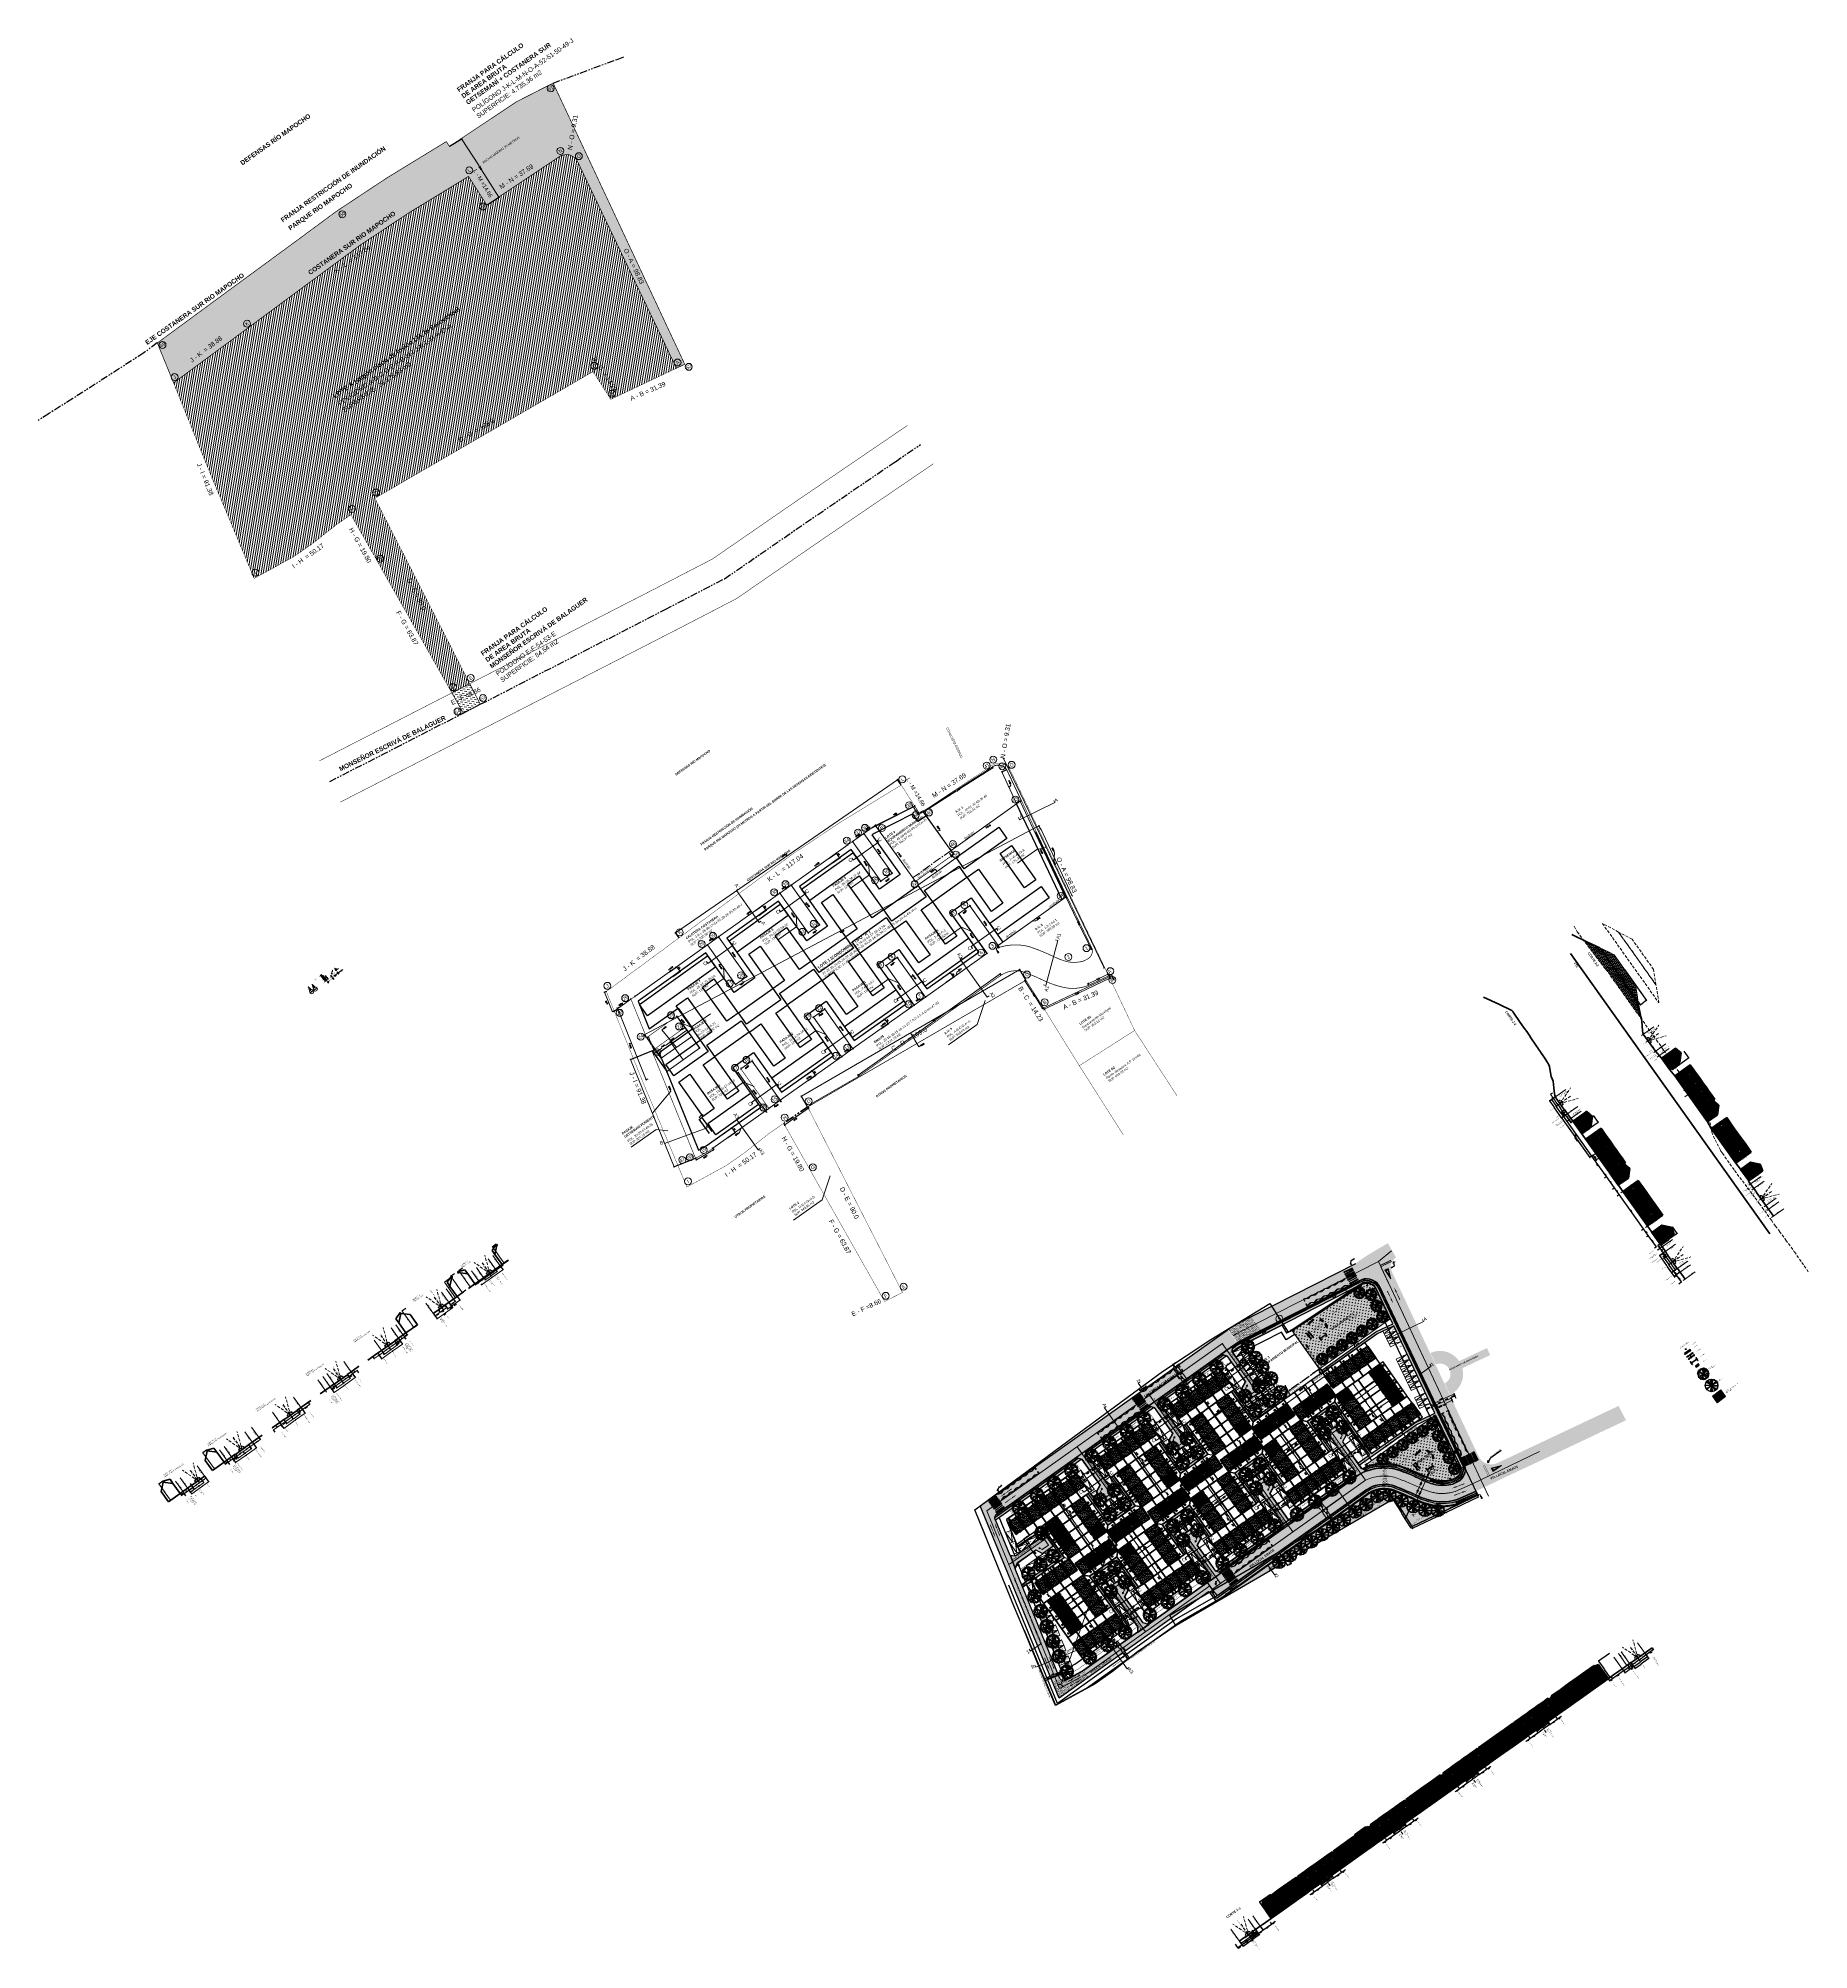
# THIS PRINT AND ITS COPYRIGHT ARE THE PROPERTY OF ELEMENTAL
# Model space of a CAD drawing. Header units: metres. Extents: x 12 to 777, y -493 to 333.
import ezdxf
from ezdxf.enums import TextEntityAlignment as Align

# ---------------------------------------------------------------- set-up
doc = ezdxf.new("R2010")
doc.units = ezdxf.units.M
doc.header["$LTSCALE"] = 5
doc.header["$MEASUREMENT"] = 0
for name, pattern in [('CENTER', [2, 1.25, -0.25, 0.25, -0.25]), ('CENTER2', [1.125, 0.75, -0.125, 0.125, -0.125]), ('DASHED2', [0.375, 0.25, -0.125]), ('HIDDEN', [0.375, 0.25, -0.125]), ('PHANTOM2', [1.25, 0.625, -0.125, 0.125, -0.125, 0.125, -0.125])]:
    doc.linetypes.add(name, pattern=pattern)
doc.layers.get('0').update_dxf_attribs({"color": 30})
for name, color, linetype, lineweight in [('A-ANNO-DIMS', 3, 'Continuous', 18), ('A-ANNO-TEXT', 3, 'Continuous', 18), ('A-DOOR-FULL', 4, 'Continuous', 25), ('A-ELEV-MBE1', 7, 'Continuous', 35), ('A-ELEV-MBE2', 4, 'Continuous', 25), ('A-ELEV-OVHD', 3, 'HIDDEN', 18), ('A-ELEV-PATT', 8, 'Continuous', 18), ('A-FLOR-PATT', 8, 'Continuous', 18), ('A-FLOR-STRS', 4, 'Continuous', 25), ('A-FLOR-WDWK', 4, 'Continuous', 25), ('A-FURN', 8, 'Continuous', 18), ('A-SECT-MCUT', 7, 'Continuous', 35), ('A-WALL-FULL', 7, 'Continuous', 35), ('A-WALL-PATT', 8, 'Continuous', 18), ('G-ANNO-PATT', 8, 'Continuous', 18), ('G-ANNO-RDME', 3, 'Continuous', 18), ('G-ANNO-SYMB', 3, 'Continuous', 18), ('G-ANNO-TEXT', 3, 'Continuous', 18), ('G-PLAN-OTLN', 7, 'Continuous', 35), ('U-ANNO-PATT', 8, 'Continuous', 18), ('U-ANNO-SYMB', 3, 'Continuous', 18), ('U-BLDG-TYPE', 7, 'Continuous', 35), ('U-CURB', 4, 'Continuous', 25), ('U-PARK-MNR', 255, 'Continuous', 13), ('U-PROP-NEW', 1, 'PHANTOM2', 50)]:
    doc.layers.add(name, color=color, linetype=linetype, lineweight=lineweight)
for name, color, linetype in [('U-BLDG', 7, 'Continuous'), ('U-LIMT', 6, 'PHANTOM2'), ('U-OTHR', 8, 'Continuous'), ('U-PROP', 1, 'Continuous'), ('U-SDWK', 4, 'Continuous'), ('U-STRT', 4, 'Continuous'), ('U-VEGE', 70, 'Continuous')]:
    doc.layers.add(name, color=color, linetype=linetype)
doc.styles.add('E-ARIAL', font='arial.ttf')
doc.styles.add('E-ROMANS', font='romans.shx', dxfattribs={"width": 0.8})
doc.styles.get("Standard").update_dxf_attribs({"font": 'arial.ttf'})
doc.dimstyles.new('E-0100_TICK_18', dxfattribs={"dimscale": 0.001, "dimtxt": 180, "dimasz": 180, "dimexe": 90, "dimexo": 60, "dimgap": 90, "dimtad": 0, "dimzin": 0, "dimdsep": 46, "dimtxsty": 'E-ROMANS', "dimblk": 'OBLIQUE', "dimcen": 90, "dimclrd": 256, "dimclre": 256, "dimclrt": 256, "dimadec": 0, "dimazin": 0, "dimtfac": 1, "dimtmove": 1, "dimatfit": 3, "dimldrblk": 'OPEN90', "dimfxl": 1, "dimtfill": 1, "dimtolj": 1, "dimtzin": 0, "dimarcsym": 0})
doc.dimstyles.new('E-0200_TICK_12', dxfattribs={"dimscale": 0.001, "dimtxt": 240, "dimasz": 240, "dimexe": 120, "dimexo": 80, "dimgap": 120, "dimtad": 0, "dimzin": 0, "dimdsep": 46, "dimtxsty": 'E-ROMANS', "dimblk": 'OBLIQUE', "dimcen": 120, "dimclrd": 256, "dimclre": 256, "dimclrt": 256, "dimadec": 0, "dimazin": 0, "dimtfac": 1, "dimtmove": 1, "dimatfit": 3, "dimldrblk": 'OPEN90', "dimfxl": 1, "dimtfill": 1, "dimtolj": 1, "dimtzin": 0, "dimlwd": -1, "dimarcsym": 0})
doc.dimstyles.new('E-0200_TICK_18', dxfattribs={"dimscale": 0.001, "dimtxt": 360, "dimasz": 360, "dimexe": 180, "dimexo": 120, "dimgap": 180, "dimtad": 0, "dimzin": 0, "dimdsep": 46, "dimtxsty": 'E-ROMANS', "dimblk": 'OBLIQUE', "dimcen": 180, "dimclrd": 256, "dimclre": 256, "dimclrt": 256, "dimadec": 0, "dimazin": 0, "dimtfac": 1, "dimtmove": 1, "dimatfit": 3, "dimldrblk": 'OPEN90', "dimfxl": 1, "dimtfill": 1, "dimtolj": 1, "dimtzin": 0, "dimarcsym": 0})
doc.dimstyles.new('E-0200_TICK_24', dxfattribs={"dimscale": 0.001, "dimtxt": 480, "dimasz": 480, "dimexe": 240, "dimexo": 120, "dimgap": 240, "dimtad": 0, "dimzin": 0, "dimdsep": 46, "dimtxsty": 'E-ROMANS', "dimblk": 'OBLIQUE', "dimcen": 240, "dimclrd": 256, "dimclre": 256, "dimclrt": 256, "dimadec": 0, "dimazin": 0, "dimtfac": 1, "dimtmove": 1, "dimatfit": 3, "dimldrblk": 'OPEN90', "dimfxl": 1, "dimtfill": 1, "dimtolj": 1, "dimtzin": 0, "dimlwd": -1, "dimarcsym": 0})
doc.dimstyles.get("Standard").update_dxf_attribs({"dimtxt": 0.18, "dimasz": 0.18, "dimexe": 0.18, "dimexo": 0.0625, "dimgap": 0.09, "dimtad": 0, "dimtih": 1, "dimtoh": 1, "dimdec": 4, "dimzin": 0, "dimdsep": 46, "dimtxsty": 'Standard', "dimcen": 0.09, "dimclrd": 210, "dimclre": 210, "dimclrt": 210, "dimadec": 0, "dimazin": 0, "dimtfac": 1, "dimtdec": 4, "dimtofl": 0, "dimtmove": 0, "dimatfit": 3, "dimfxl": 1, "dimtolj": 1, "dimtzin": 0, "dimarcsym": 0})
pattern_1 = [(35.412824, (300.04399, -130.1316), (-0.02147906, 0.1379852), [0, -0.124904013])]
pattern_2 = [(170.41278, (-2e-13, 0), (-1.0978344, -0.780559), [0.9525, -0.9525])]
pattern_3 = [(35.41278, (-2e-13, 0), (0.044869524, 0.265644924), [0.09525, -0.28575]), (125.41278, (0.06641, -0.01122), (-0.265644924, 0.044869524), [0.09525, -0.28575])]
pattern_4 = [(72.91282, (300.04524, -130.13336), (-0.23362677, 0.30684205), [0, -0.30407033, 0, -0.34007866, 0, -0.32507519]), (42.91282, (300.04524, -130.13336), (-0.0386022, 0.66526685), [0, -0.16403794, 0, -0.2740634, 0, -0.1050243]), (2.91282, (299.8447, -130.27594), (0.5070654, 0.3619125), [0, -0.10002313, 0, -0.36008328, 0, -0.47010873]), (352.91282, (299.8447, -130.27594), (0.3883711, 0.4915627), [0, -0.05001157, 0, -0.2360546, 0, -0.27006246])]
pattern_5 = [(125.41278, (-2e-13, 0), (-1.2522613, 0.2115168), [0.238125, -1.557925]), (80.41278, (-2e-13, 0), (-1.2522622, 0.211517), [0.238125, -1.031875]), (170.41278, (-2e-13, 0), (-0.211517, -1.2522622), [0.238125, -1.031875])]
pattern_6 = [(35.412781, (201.82205, 533.24843), (-0.02729924, 0.175375895), [0, -0.15875])]
pattern_7 = [(72.91278, (-378.0921, 531.776), (-0.29663709, 0.38959949), [0, -0.38608, 0, -0.4318, 0, -0.41275]), (42.91278, (-378.0921, 531.776), (-0.0490128, 0.84469353), [0, -0.20828, 0, -0.34798, 0, -0.13335]), (2.91278, (-378.34673, 531.595), (0.64382484, 0.45952211), [0, -0.127, 0, -0.4572, 0, -0.5969]), (352.91278, (-378.3467, 531.595), (0.4931181, 0.62413978), [0, -0.0635, 0, -0.29972, 0, -0.3429])]
pattern_8 = [(72.91278, (-361.98575, 509.12287), (-0.29663709, 0.38959949), [0, -0.38608, 0, -0.4318, 0, -0.41275]), (42.91278, (-361.98575, 509.1229), (-0.0490128, 0.84469353), [0, -0.20828, 0, -0.34798, 0, -0.13335]), (2.91278, (-362.24037, 508.94183), (0.64382484, 0.45952211), [0, -0.127, 0, -0.4572, 0, -0.5969]), (352.91278, (-362.2404, 508.9418), (0.4931181, 0.6241398), [0, -0.0635, 0, -0.29972, 0, -0.3429])]
pattern_9 = [(72.9251, (560.57546, -239.98136), (-0.2967209, 0.3895357), [0, -0.38608, 0, -0.4318, 0, -0.41275]), (42.9251, (560.57546, -239.98136), (-0.0491944, 0.844683), [0, -0.20828, 0, -0.34798, 0, -0.13335]), (2.9251, (560.32087, -240.16245), (0.643726, 0.4596605), [0, -0.127, 0, -0.4572, 0, -0.5969]), (352.9251, (560.3209, -240.16245), (0.492984, 0.624246), [0, -0.0635, 0, -0.29972, 0, -0.3429])]
pattern_10 = [(72.91278, (0, 0), (-0.2966371, 0.3895995), [0, -0.38608, 0, -0.4318, 0, -0.41275]), (42.91278, (0, 0), (-0.0490128, 0.8446935), [0, -0.20828, 0, -0.34798, 0, -0.13335]), (2.91278, (-0.25462, -0.18104), (0.64382484, 0.4595221), [0, -0.127, 0, -0.4572, 0, -0.5969]), (352.91278, (-0.2546, -0.18104), (0.4931181, 0.6241398), [0, -0.0635, 0, -0.29972, 0, -0.3429])]
pattern_11 = [(35.41278, (0, 0), (-0.02729924, 0.175375895), [0, -0.15875])]

# ---------------------------------------------------------------- blocks, each defined once
blk = doc.blocks.new('casa atras')
h = blk.add_hatch()
h.set_pattern_fill('LINE', color=256, scale=0.025, angle=54.58722, style=0)
h.set_pattern_definition([(90, (-224.35582, 672.678565), (-0.079375, 7e-18), [])])
h.paths.add_polyline_path([(3.7, 7.55), (2.63, 7.55), (2.63, 5.34), (3.7, 5.34)])
h.paths.add_polyline_path([(0, 8.1), (0, 5.34), (2.63, 5.34), (2.63, 8.1)])
h.paths.add_polyline_path([(3.7, 8.1), (3.7, 5.34), (4.65, 5.34), (4.65, 8.1)])
h.paths.add_polyline_path([(3.7, 8.1), (2.63, 8.1), (2.63, 7.55), (3.7, 7.55)])
h = blk.add_hatch()
h.set_pattern_fill('AR-BRSTD', color=256, scale=0.002029, style=0)
h.set_pattern_definition([(360, (4.75, 2e-12), (1e-10, 0.137426), []), (90, (4.75, 2e-12), (-0.2061134, 0.137426), [0.137426, -0.137426])])
h.paths.add_polyline_path([(2.72, 4.95), (0, 4.95), (0, 2.7), (4.65, 2.7), (4.65, 4.95), (3.61, 4.95), (3.61, 3.73), (2.72, 3.73)])
h.paths.add_polyline_path([(1.82, 0.2), (4.65, 0.2), (4.65, 2.45), (3.63, 2.45), (3.63, 1.03), (2.72, 1.03), (2.72, 2.45), (1.82, 2.45)])
h.paths.add_polyline_path([(0.91, 2.45), (0, 2.45), (0, 0.2), (0.91, 0.2)])
for p, q in [((4.65, 2.7), (0, 2.7)), ((0.91, 2.45), (0, 2.45)), ((0.91, 2.45), (0.91, 0.2)), ((0.91, 2.45), (1.82, 2.45)), ((1.82, 2.25), (0.91, 2.25)), ((1.77, 2.22), (0.96, 1.24)), ((0.96, 1.24), (1.77, 0.2)), ((1.82, 0.2), (1.82, 2.45)), ((2.72, 2.45), (1.82, 2.45)), ((3.15, 1.1), (3.15, 2.4)), ((3.17, 2.45), (3.17, 1.03)), ((3.63, 2.45), (4.65, 2.45))]:
    blk.add_line(p, q)
for points in [[(0, 8.2), (4.65, 8.2)], [(0, 0), (0, 8.2)], [(0, 8.1), (4.65, 8.1)], [(0, 5.34), (4.65, 5.34)], [(0, 5.2), (4.65, 5.2)], [(0, 4.95), (4.65, 4.95)], [(4.65, 0.2), (0, 0.2)], [(3.15, 1.1), (2.77, 1.1), (2.77, 2.4), (3.15, 2.4)], [(3.17, 2.4), (3.58, 2.4), (3.58, 1.1), (3.17, 1.1)], [(4.65, 0), (4.65, 8.2)]]:
    blk.add_lwpolyline(points)
for points in [[(1.77, 2.22), (0.96, 2.22), (0.96, 0.2), (1.77, 0.2)], [(3.61, 4.95), (2.72, 4.95), (2.72, 3.73), (3.61, 3.73)], [(3.63, 2.45), (2.72, 2.45), (2.72, 1.03), (3.63, 1.03)]]:
    blk.add_lwpolyline(points, close=True)
blk = doc.blocks.new('casa atras centro')
h = blk.add_hatch()
h.set_pattern_fill('LINE', color=256, scale=0.025, angle=54.58722, style=0)
h.set_pattern_definition([(90, (-43.53428, -17.8954), (-0.079375, 2e-16), [])])
h.paths.add_polyline_path([(184.52, -683.02), (183.45, -683.02), (183.45, -685.23), (184.52, -685.23)])
h.paths.add_polyline_path([(180.82, -682.47), (180.82, -685.23), (183.45, -685.23), (183.45, -682.47)])
h.paths.add_polyline_path([(184.52, -682.47), (183.45, -682.47), (183.45, -683.02), (184.52, -683.02)])
h.paths.add_polyline_path([(185.32, -685.23), (185.32, -682.47), (184.52, -682.47), (184.52, -685.23)])
h = blk.add_hatch()
h.set_pattern_fill('AR-BRSTD', color=256, scale=0.002029, style=0)
h.set_pattern_definition([(360, (185.57154, -690.57397), (1e-10, 0.137426), []), (90, (185.57154, -690.57397), (-0.2061134, 0.137426), [0.137426, -0.137426])])
h.paths.add_polyline_path([(181.73, -688.13), (180.82, -688.13), (180.82, -690.37), (181.73, -690.37)])
h.paths.add_polyline_path([(185.32, -690.37), (185.32, -688.13), (184.45, -688.13), (184.45, -689.55), (183.54, -689.55), (183.54, -688.13), (182.64, -688.13), (182.64, -690.37)])
h.paths.add_polyline_path([(184.45, -685.62), (184.45, -687.04), (183.54, -687.04), (183.54, -685.62), (180.82, -685.62), (180.82, -687.88), (185.32, -687.88), (185.32, -685.62)])
for p, q in [((185.32, -687.88), (180.82, -687.88)), ((181.73, -688.13), (180.82, -688.13)), ((181.73, -688.13), (181.73, -690.37)), ((181.73, -688.13), (182.64, -688.13)), ((182.64, -688.33), (181.73, -688.33)), ((182.59, -688.35), (181.78, -689.33)), ((181.78, -689.33), (182.59, -690.37)), ((182.64, -690.37), (182.64, -688.13)), ((183.54, -688.13), (182.64, -688.13)), ((183.97, -686.97), (183.97, -685.67)), ((183.97, -689.47), (183.97, -688.18)), ((183.99, -685.62), (183.99, -687.04)), ((183.99, -688.13), (183.99, -689.55)), ((184.45, -688.13), (185.32, -688.13))]:
    blk.add_line(p, q)
for points in [[(180.82, -682.37), (185.32, -682.37)], [(180.82, -690.57), (180.82, -682.37)], [(180.82, -682.47), (185.32, -682.47)], [(180.82, -685.23), (185.32, -685.23)], [(180.82, -685.37), (185.32, -685.37)], [(185.32, -690.57), (185.32, -682.37)], [(180.82, -685.62), (185.32, -685.62)], [(185.32, -690.37), (180.82, -690.37)], [(183.97, -686.97), (183.59, -686.97), (183.59, -685.67), (183.97, -685.67)], [(183.97, -689.47), (183.59, -689.47), (183.59, -688.18), (183.97, -688.18)], [(183.99, -685.67), (184.4, -685.67), (184.4, -686.97), (183.99, -686.97)], [(183.99, -688.18), (184.4, -688.18), (184.4, -689.47), (183.99, -689.47)]]:
    blk.add_lwpolyline(points)
for points in [[(182.59, -688.35), (181.78, -688.35), (181.78, -690.37), (182.59, -690.37)], [(184.45, -685.62), (183.54, -685.62), (183.54, -687.04), (184.45, -687.04)], [(184.45, -688.13), (183.54, -688.13), (183.54, -689.55), (184.45, -689.55)]]:
    blk.add_lwpolyline(points, close=True)
blk = doc.blocks.new('_Oblique')
at = {"color": 0, "linetype": 'ByBlock', "lineweight": -2}
blk.add_line((-0.5, -0.5), (0.5, 0.5), dxfattribs=at)
blk = doc.blocks.new('*D247')
at = {"layer": 'A-ANNO-DIMS', "lineweight": -2, "ltscale": 5, "transparency": 16777216}
for p, q in [((463.18, -286.91), (463.68, -287.6)), ((465.63, -285.17), (466.12, -285.86))]:
    blk.add_line(p, q, dxfattribs=at)
at = {"layer": 'A-ANNO-DIMS', "ltscale": 5, "transparency": 16777216}
blk.add_line((463.54, -287.41), (465.98, -285.67), dxfattribs=at)
at = {"layer": 'A-ANNO-DIMS', "ltscale": 5, "transparency": 16777216, "insert": (465.16, -286.88), "char_height": 0.48, "attachment_point": 5, "rotation": 35.41278, "style": 'E-ROMANS', "bg_fill": 3, "box_fill_scale": 1.25, "bg_fill_color": 256, "bg_fill_true_color": 13158600, "bg_fill_transparency": 0}
blk.add_mtext('\\A1;3.00', dxfattribs=at)
at = {"layer": 'A-ANNO-DIMS', "ltscale": 5, "transparency": 16777216, "xscale": 0.48, "yscale": 0.48, "zscale": 0.48}
for p, rotation in [((463.54, -287.41), 215.4127811875897), ((465.98, -285.67), 35.41278118758976)]:
    blk.add_blockref('_Oblique', p, dxfattribs=dict(at, rotation=rotation))
blk = doc.blocks.new('_Open90')
at = {"color": 0, "linetype": 'ByBlock', "lineweight": -2}
for p, q in [((0, 0), (-1, 0)), ((-0.5, 0.5), (0, 0)), ((0, 0), (-0.5, -0.5))]:
    blk.add_line(p, q, dxfattribs=at)
blk = doc.blocks.new('*D248')
at = {"layer": 'A-ANNO-DIMS', "lineweight": -2, "ltscale": 5, "transparency": 16777216}
for p, q in [((465.63, -285.17), (466.12, -285.86)), ((468.4, -283.89), (468.29, -283.74))]:
    blk.add_line(p, q, dxfattribs=at)
at = {"layer": 'A-ANNO-DIMS', "ltscale": 5, "transparency": 16777216}
for p, q in [((465.98, -285.67), (468.43, -283.93)), ((467.2, -284.8), (467.09, -285.85)), ((467.09, -285.85), (467.48, -285.57))]:
    blk.add_line(p, q, dxfattribs=at)
at = {"layer": 'A-ANNO-DIMS', "ltscale": 5, "transparency": 16777216, "insert": (468.15, -285.1), "char_height": 0.48, "attachment_point": 5, "rotation": 35.41278, "style": 'E-ROMANS', "bg_fill": 3, "box_fill_scale": 1.25, "bg_fill_color": 256, "bg_fill_true_color": 13158600, "bg_fill_transparency": 0}
blk.add_mtext('\\A1;3.00', dxfattribs=at)
at = {"layer": 'A-ANNO-DIMS', "ltscale": 5, "transparency": 16777216, "xscale": 0.48, "yscale": 0.48, "zscale": 0.48}
for p, rotation in [((465.98, -285.67), 215.4127811875897), ((468.43, -283.93), 35.41278118758976)]:
    blk.add_blockref('_Oblique', p, dxfattribs=dict(at, rotation=rotation))
blk = doc.blocks.new('*D250')
at = {"layer": 'A-ANNO-DIMS', "ltscale": 5, "transparency": 16777216}
for p, q in [((483.15, -297.3), (478.04, -300.94)), ((471.33, -305.71), (476.44, -302.07))]:
    blk.add_line(p, q, dxfattribs=at)
at = {"layer": 'A-ANNO-DIMS', "lineweight": -2, "ltscale": 5, "transparency": 16777216}
for p, q in [((471.03, -305.28), (471.47, -305.9)), ((483.22, -297.4), (483.29, -297.5))]:
    blk.add_line(p, q, dxfattribs=at)
at = {"layer": 'A-ANNO-DIMS', "ltscale": 5, "transparency": 16777216, "xscale": 0.48, "yscale": 0.48, "zscale": 0.48}
for p, rotation in [((483.15, -297.3), 35.41278118758976), ((471.33, -305.71), 215.4127811875897)]:
    blk.add_blockref('_Oblique', p, dxfattribs=dict(at, rotation=rotation))
at = {"layer": 'A-ANNO-DIMS', "ltscale": 5, "transparency": 16777216, "insert": (477.47, -301.82), "char_height": 0.48, "attachment_point": 5, "rotation": 35.41278, "style": 'E-ROMANS', "bg_fill": 3, "box_fill_scale": 1.25, "bg_fill_color": 256, "bg_fill_true_color": 13158600, "bg_fill_transparency": 0}
blk.add_mtext('\\A1;14.50', dxfattribs=at)
blk = doc.blocks.new('*D251')
at = {"layer": 'A-ANNO-DIMS', "lineweight": -2, "ltscale": 5, "transparency": 16777216}
for p, q in [((468.58, -305.29), (469.84, -307.06)), ((471.21, -305.54), (471.47, -305.9))]:
    blk.add_line(p, q, dxfattribs=at)
at = {"layer": 'A-ANNO-DIMS', "ltscale": 5, "transparency": 16777216}
for p, q in [((471.33, -305.71), (469.7, -306.86)), ((470.52, -306.29), (470.44, -307.42)), ((470.44, -307.42), (470.83, -307.14))]:
    blk.add_line(p, q, dxfattribs=at)
at = {"layer": 'A-ANNO-DIMS', "ltscale": 5, "transparency": 16777216, "insert": (471.5, -306.66), "char_height": 0.48, "attachment_point": 5, "rotation": 35.41278, "style": 'E-ROMANS', "bg_fill": 3, "box_fill_scale": 1.25, "bg_fill_color": 256, "bg_fill_true_color": 13158600, "bg_fill_transparency": 0}
blk.add_mtext('\\A1;2.00', dxfattribs=at)
at = {"layer": 'A-ANNO-DIMS', "ltscale": 5, "transparency": 16777216, "xscale": 0.48, "yscale": 0.48, "zscale": 0.48}
for p, rotation in [((471.33, -305.71), 35.41278118758976), ((469.7, -306.86), 215.4127811875897)]:
    blk.add_blockref('_Oblique', p, dxfattribs=dict(at, rotation=rotation))
blk = doc.blocks.new('*D249')
at = {"layer": 'A-ANNO-DIMS', "lineweight": -2, "ltscale": 5, "transparency": 16777216}
for p, q in [((482.88, -296.93), (483.29, -297.5)), ((484.51, -295.77), (484.92, -296.34))]:
    blk.add_line(p, q, dxfattribs=at)
at = {"layer": 'A-ANNO-DIMS', "ltscale": 5, "transparency": 16777216}
for p, q in [((483.15, -297.3), (483.29, -297.2)), ((484.78, -296.14), (484.64, -296.25))]:
    blk.add_line(p, q, dxfattribs=at)
at = {"layer": 'A-ANNO-DIMS', "ltscale": 5, "transparency": 16777216, "insert": (484.19, -297.04), "char_height": 0.48, "attachment_point": 5, "rotation": 35.41278, "style": 'E-ROMANS', "bg_fill": 3, "box_fill_scale": 1.25, "bg_fill_color": 256, "bg_fill_true_color": 13158600, "bg_fill_transparency": 0}
blk.add_mtext('\\A1;2.00', dxfattribs=at)
at = {"layer": 'A-ANNO-DIMS', "ltscale": 5, "transparency": 16777216, "xscale": 0.48, "yscale": 0.48, "zscale": 0.48}
for p, rotation in [((483.15, -297.3), 215.4127811875897), ((484.78, -296.14), 35.41278118758976)]:
    blk.add_blockref('_Oblique', p, dxfattribs=dict(at, rotation=rotation))
blk = doc.blocks.new('*D255')
at = {"layer": 'A-ANNO-DIMS', "lineweight": -2, "ltscale": 5, "transparency": 16777216}
for p, q in [((457.37, -306.77), (456.33, -305.31)), ((460.63, -304.45), (459.59, -302.99))]:
    blk.add_line(p, q, dxfattribs=at)
at = {"layer": 'A-ANNO-DIMS', "ltscale": 5, "transparency": 16777216}
for p, q in [((456.47, -305.51), (458.22, -304.26)), ((459.73, -303.19), (459.56, -303.31))]:
    blk.add_line(p, q, dxfattribs=at)
at = {"layer": 'A-ANNO-DIMS', "ltscale": 5, "transparency": 16777216, "insert": (458.89, -303.78), "char_height": 0.48, "attachment_point": 5, "rotation": 35.41278, "style": 'E-ROMANS', "bg_fill": 3, "box_fill_scale": 1.25, "bg_fill_color": 256, "bg_fill_true_color": 13158600, "bg_fill_transparency": 0}
blk.add_mtext('\\A1;4.00', dxfattribs=at)
at = {"layer": 'A-ANNO-DIMS', "ltscale": 5, "transparency": 16777216, "xscale": 0.48, "yscale": 0.48, "zscale": 0.48}
for p, rotation in [((456.47, -305.51), 215.4127811875897), ((459.73, -303.19), 35.41278118758976)]:
    blk.add_blockref('_Oblique', p, dxfattribs=dict(at, rotation=rotation))
blk = doc.blocks.new('*D253')
at = {"layer": 'A-ANNO-DIMS', "lineweight": -2, "ltscale": 5, "transparency": 16777216}
for p, q in [((455, -303.08), (455.85, -302.48)), ((465.48, -317.81), (466.32, -317.21))]:
    blk.add_line(p, q, dxfattribs=at)
at = {"layer": 'A-ANNO-DIMS', "ltscale": 5, "transparency": 16777216}
for p, q in [((455.65, -302.62), (460.3, -309.15)), ((466.12, -317.35), (461.43, -310.75))]:
    blk.add_line(p, q, dxfattribs=at)
at = {"layer": 'A-ANNO-DIMS', "ltscale": 5, "transparency": 16777216, "xscale": 0.48, "yscale": 0.48, "zscale": 0.48}
for p, rotation in [((455.65, -302.62), 125.4127811874746), ((466.12, -317.35), 305.4127811874746)]:
    blk.add_blockref('_Oblique', p, dxfattribs=dict(at, rotation=rotation))
at = {"layer": 'A-ANNO-DIMS', "ltscale": 5, "transparency": 16777216, "insert": (460.84, -309.97), "char_height": 0.48, "attachment_point": 5, "rotation": 305.41278, "style": 'E-ROMANS', "bg_fill": 3, "box_fill_scale": 1.25, "bg_fill_color": 256, "bg_fill_true_color": 13158600, "bg_fill_transparency": 0}
blk.add_mtext('\\A1;18.07', dxfattribs=at)
blk = doc.blocks.new('*D254')
at = {"layer": 'A-ANNO-DIMS', "lineweight": -2, "ltscale": 5, "transparency": 16777216}
for p, q in [((452.61, -300.18), (453.67, -299.42)), ((455, -303.08), (455.85, -302.48))]:
    blk.add_line(p, q, dxfattribs=at)
at = {"layer": 'A-ANNO-DIMS', "ltscale": 5, "transparency": 16777216}
blk.add_line((455.65, -302.62), (453.48, -299.56), dxfattribs=at)
at = {"layer": 'A-ANNO-DIMS', "ltscale": 5, "transparency": 16777216, "insert": (455.12, -300.7), "char_height": 0.48, "attachment_point": 5, "rotation": 305.41278, "style": 'E-ROMANS', "bg_fill": 3, "box_fill_scale": 1.25, "bg_fill_color": 256, "bg_fill_true_color": 13158600, "bg_fill_transparency": 0}
blk.add_mtext('\\A1;3.74', dxfattribs=at)
at = {"layer": 'A-ANNO-DIMS', "ltscale": 5, "transparency": 16777216, "xscale": 0.48, "yscale": 0.48, "zscale": 0.48}
for p, rotation in [((453.48, -299.56), 125.4127811874746), ((455.65, -302.62), 305.4127811874746)]:
    blk.add_blockref('_Oblique', p, dxfattribs=dict(at, rotation=rotation))
blk = doc.blocks.new('*D256')
at = {"layer": 'A-ANNO-DIMS', "lineweight": -2, "ltscale": 5, "transparency": 16777216}
for p, q in [((484.46, -311.86), (482.86, -312.99)), ((486.35, -314.53), (484.76, -315.66))]:
    blk.add_line(p, q, dxfattribs=at)
at = {"layer": 'A-ANNO-DIMS', "ltscale": 5, "transparency": 16777216}
for p, q in [((483.06, -312.86), (483.58, -313.59)), ((484.95, -315.52), (484.53, -314.93))]:
    blk.add_line(p, q, dxfattribs=at)
at = {"layer": 'A-ANNO-DIMS', "ltscale": 5, "transparency": 16777216, "insert": (484.05, -314.26), "char_height": 0.48, "attachment_point": 5, "rotation": 305.41278, "style": 'E-ROMANS', "bg_fill": 3, "box_fill_scale": 1.25, "bg_fill_color": 256, "bg_fill_true_color": 13158600, "bg_fill_transparency": 0}
blk.add_mtext('\\A1;3.43', dxfattribs=at)
at = {"layer": 'A-ANNO-DIMS', "ltscale": 5, "transparency": 16777216, "xscale": 0.48, "yscale": 0.48, "zscale": 0.48}
for p, rotation in [((483.06, -312.86), 125.4127811874746), ((484.95, -315.52), 305.4127811874746)]:
    blk.add_blockref('_Oblique', p, dxfattribs=dict(at, rotation=rotation))
blk = doc.blocks.new('*D257')
at = {"layer": 'A-ANNO-DIMS', "lineweight": -2, "ltscale": 5, "transparency": 16777216}
for p, q in [((468.4, -283.89), (468.29, -283.74)), ((471.14, -283.44), (470.32, -282.29))]:
    blk.add_line(p, q, dxfattribs=at)
at = {"layer": 'A-ANNO-DIMS', "ltscale": 5, "transparency": 16777216}
for p, q in [((468.43, -283.93), (470.46, -282.48)), ((469.44, -283.21), (469.4, -284.24)), ((469.4, -284.24), (469.79, -283.96))]:
    blk.add_line(p, q, dxfattribs=at)
at = {"layer": 'A-ANNO-DIMS', "ltscale": 5, "transparency": 16777216, "insert": (470.46, -283.48), "char_height": 0.48, "attachment_point": 5, "rotation": 35.41278, "style": 'E-ROMANS', "bg_fill": 3, "box_fill_scale": 1.25, "bg_fill_color": 256, "bg_fill_true_color": 13158600, "bg_fill_transparency": 0}
blk.add_mtext('\\A1;2.50', dxfattribs=at)
at = {"layer": 'A-ANNO-DIMS', "ltscale": 5, "transparency": 16777216, "xscale": 0.48, "yscale": 0.48, "zscale": 0.48}
for p, rotation in [((468.43, -283.93), 215.4127811875897), ((470.46, -282.48), 35.41278118758976)]:
    blk.add_blockref('_Oblique', p, dxfattribs=dict(at, rotation=rotation))
blk = doc.blocks.new('*D258')
at = {"layer": 'A-ANNO-DIMS', "lineweight": -2, "ltscale": 5, "transparency": 16777216}
for p, q in [((462.18, -289.81), (461.36, -288.66)), ((463.18, -286.91), (463.68, -287.6))]:
    blk.add_line(p, q, dxfattribs=at)
at = {"layer": 'A-ANNO-DIMS', "ltscale": 5, "transparency": 16777216}
for p, q in [((461.5, -288.85), (461.62, -288.77)), ((463.54, -287.41), (462.96, -287.81))]:
    blk.add_line(p, q, dxfattribs=at)
at = {"layer": 'A-ANNO-DIMS', "ltscale": 5, "transparency": 16777216, "insert": (462.52, -288.61), "char_height": 0.48, "attachment_point": 5, "rotation": 35.41278, "style": 'E-ROMANS', "bg_fill": 3, "box_fill_scale": 1.25, "bg_fill_color": 256, "bg_fill_true_color": 13158600, "bg_fill_transparency": 0}
blk.add_mtext('\\A1;2.50', dxfattribs=at)
at = {"layer": 'A-ANNO-DIMS', "ltscale": 5, "transparency": 16777216, "xscale": 0.48, "yscale": 0.48, "zscale": 0.48}
for p, rotation in [((461.5, -288.85), 215.4127811875897), ((463.54, -287.41), 35.41278118758976)]:
    blk.add_blockref('_Oblique', p, dxfattribs=dict(at, rotation=rotation))
blk = doc.blocks.new('*D260')
at = {"layer": 'A-ANNO-DIMS', "lineweight": -2, "ltscale": 5, "transparency": 16777216}
for p, q in [((475.5, -316.61), (476.81, -318.45)), ((476.48, -315.92), (477.78, -317.76))]:
    blk.add_line(p, q, dxfattribs=at)
at = {"layer": 'A-ANNO-DIMS', "ltscale": 5, "transparency": 16777216}
blk.add_line((476.67, -318.26), (477.65, -317.56), dxfattribs=at)
at = {"layer": 'A-ANNO-DIMS', "ltscale": 5, "transparency": 16777216, "insert": (477.38, -318.23), "char_height": 0.48, "attachment_point": 5, "rotation": 35.41278, "style": 'E-ROMANS', "bg_fill": 3, "box_fill_scale": 1.25, "bg_fill_color": 256, "bg_fill_true_color": 13158600, "bg_fill_transparency": 0}
blk.add_mtext('\\A1;1.20', dxfattribs=at)
at = {"layer": 'A-ANNO-DIMS', "ltscale": 5, "transparency": 16777216, "xscale": 0.48, "yscale": 0.48, "zscale": 0.48}
for p, rotation in [((476.67, -318.26), 215.4127811875897), ((477.65, -317.56), 35.41278118758976)]:
    blk.add_blockref('_Oblique', p, dxfattribs=dict(at, rotation=rotation))
blk = doc.blocks.new('arbolito')
at = {"linetype": 'ByBlock'}
for p, q in [((-436.76, -27.53), (-435.85, -27.28)), ((-435.86, -27.28), (-436.76, -27.53)), ((-436.63, -26.65), (-435.86, -27.28)), ((-435.85, -27.24), (-436.63, -26.65)), ((-436.29, -26.92), (-436.54, -26.91)), ((-436.2, -27.38), (-436.54, -27.24)), ((-436.25, -26.41), (-435.85, -26.87)), ((-435.89, -26.9), (-436.25, -26.41)), ((-435.85, -26.87), (-436.15, -26.75)), ((-435.85, -27.28), (-436.1, -27.6)), ((-436.04, -27.59), (-435.84, -27.29)), ((-435.99, -27.54), (-435.76, -27.29)), ((-435.84, -27.29), (-435.99, -27.54)), ((-435.93, -26.33), (-435.85, -27.24)), ((-435.83, -27.17), (-435.91, -26.37)), ((-435.91, -26.37), (-435.89, -26.9)), ((-435.63, -26.74), (-435.83, -27.17)), ((-435.81, -27.22), (-435.07, -26.71)), ((-434.97, -27.16), (-435.81, -27.22)), ((-435.07, -26.71), (-435.8, -27.17)), ((-435.8, -27.17), (-435.63, -26.74)), ((-435.76, -27.29), (-435.47, -28.08)), ((-435.75, -27.25), (-435.57, -27.75)), ((-435.47, -28.08), (-435.75, -27.25)), ((-435.73, -27.24), (-434.97, -27.16)), ((-435.61, -27.69), (-435.73, -27.24)), ((-435.39, -26.9), (-435.31, -26.63)), ((-435.34, -27.2), (-435.04, -27.48)), ((-436.1, -27.6), (-436.58, -27.8)), ((-436.58, -27.8), (-436.09, -27.62)), ((-436.18, -28.07), (-436.04, -27.59)), ((-436.09, -27.62), (-436.18, -28.07)), ((-435.17, -27.95), (-435.61, -27.69)), ((-435.57, -27.75), (-435.17, -27.95))]:
    blk.add_line(p, q, dxfattribs=at)
for centre, radius, start, end in [((-437.02, -27.34), 0.162, 44.2577, 108.5927), ((-436.96, -27.07), 0.162, 224.2577, 288.5927), ((-436.97, -27.18), 0.206, 30.9482, 110.5784), ((-436.87, -26.88), 0.206, 210.9482, 290.5784), ((-437.07, -27.29), 0.238, 280.8762, 345.4479), ((-436.79, -27.58), 0.238, 100.8762, 165.4479), ((-436.84, -27.02), 0.218, 69.7201, 135.6489), ((-436.92, -26.66), 0.218, 249.7201, 315.6489), ((-436.78, -26.59), 0.0949, 163.4933, 274.4697), ((-436.87, -26.66), 0.0949, 343.4933, 94.4697), ((-436.75, -27.41), 0.18, 60.5095, 129.292), ((-436.77, -27.12), 0.18, 240.5095, 309.292), ((-436.54, -26.39), 0.211, 183.3189, 263.1904), ((-436.78, -26.61), 0.211, 3.3189, 83.1904), ((-436.58, -26.68), 0.163, 202.5723, 278.3335), ((-436.71, -26.9), 0.163, 22.5723, 98.3335), ((-436.57, -26.48), 0.15, 25.4537, 116.6852), ((-436.5, -26.28), 0.15, 205.4537, 296.6852), ((-436.3, -26.18), 0.116, 146.8151, 244.0193), ((-436.44, -26.22), 0.116, 326.8151, 64.0193), ((-436.22, -26.39), 0.143, 168.8066, 257.6391), ((-436.39, -26.5), 0.143, 348.8066, 77.6391), ((-436.02, -26.14), 0.215, 149.4737, 231.7586), ((-436.34, -26.2), 0.215, 329.4737, 51.7586), ((-435.87, -26), 0.21, 192.306, 259.6849), ((-436.12, -26.25), 0.21, 12.306, 79.6849), ((-435.7, -26.3), 0.171, 145.5248, 220.8327), ((-435.97, -26.31), 0.171, 325.5248, 40.8327), ((-435.67, -26.09), 0.135, 125.4093, 202.7101), ((-435.87, -26.03), 0.135, 305.4093, 22.7101), ((-435.35, -26.2), 0.293, 133.8117, 194.3077), ((-435.83, -26.06), 0.293, 313.8117, 14.3077), ((-435.14, -26.14), 0.294, 163.4642, 212.7906), ((-435.67, -26.22), 0.294, 343.4642, 32.7906), ((-435.28, -26.46), 0.148, 103.8914, 198.9039), ((-435.45, -26.37), 0.148, 283.8914, 18.9039), ((-435.08, -26.35), 0.173, 104.1004, 168.465), ((-435.29, -26.15), 0.173, 284.1004, 348.465), ((-434.89, -26.58), 0.303, 100.3005, 160.4476), ((-435.23, -26.18), 0.303, 280.3005, 340.4476), ((-434.92, -26.88), 0.171, 86.0282, 161.3698), ((-435.07, -26.65), 0.171, 266.0282, 341.3698), ((-434.82, -26.55), 0.165, 122.5817, 207.18), ((-435.06, -26.49), 0.165, 302.5817, 27.18), ((-434.86, -27.36), 0.167, 58.8748, 131.2135), ((-434.88, -27.1), 0.167, 238.8748, 311.2135), ((-434.69, -27.06), 0.236, 64.7353, 140.5781), ((-434.78, -26.7), 0.236, 244.7353, 320.5781), ((-434.74, -26.75), 0.115, 59.9815, 155.6676), ((-434.78, -26.61), 0.115, 239.9815, 335.6676), ((-434.61, -27.15), 0.17, 90.2529, 173.5221), ((-434.78, -26.96), 0.17, 270.2529, 353.5221), ((-434.64, -27.36), 0.115, 28.1981, 112.1918), ((-434.58, -27.2), 0.115, 208.1981, 292.1918), ((-436.86, -27.75), 0.187, 54.9745, 151.3792), ((-436.92, -27.51), 0.187, 234.9745, 331.3792), ((-436.83, -27.93), 0.15, 71.8192, 140.0818), ((-436.9, -27.69), 0.15, 251.8192, 320.0818), ((-436.58, -28.02), 0.167, 113.4753, 203.456), ((-436.8, -27.93), 0.167, 293.4753, 23.456), ((-436.7, -27.62), 0.161, 267.1724, 337.2365), ((-436.56, -27.85), 0.161, 87.1724, 157.2365), ((-436.68, -27.98), 0.229, 271.6328, 352.0268), ((-436.44, -28.24), 0.229, 91.6328, 172.0268), ((-436.47, -28.22), 0.106, 256.5419, 13.4774), ((-436.39, -28.3), 0.106, 76.5419, 193.4774), ((-436.43, -27.99), 0.206, 302.8873, 6.7253), ((-436.11, -28.14), 0.206, 122.8873, 186.7253), ((-436.05, -28.27), 0.195, 159.117, 230.3606), ((-436.36, -28.35), 0.195, 339.117, 50.3606), ((-435.85, -28.41), 0.233, 122.117, 201.7275), ((-436.19, -28.3), 0.233, 302.117, 21.7275), ((-435.75, -28.45), 0.134, 129.7475, 206.0709), ((-435.95, -28.4), 0.134, 309.7475, 26.0709), ((-435.66, -28.17), 0.162, 148.7877, 221.5977), ((-435.92, -28.2), 0.162, 328.7877, 41.5977), ((-435.72, -28.47), 0.181, 5.3196, 80.419), ((-435.51, -28.27), 0.181, 185.3196, 260.419), ((-435.17, -28.26), 0.317, 165.2071, 218.3217), ((-435.72, -28.38), 0.317, 345.2071, 38.3217), ((-435.42, -28.12), 0.151, 353.65, 74.6514), ((-435.23, -27.99), 0.151, 173.65, 254.6514), ((-435.14, -28.26), 0.138, 156.7754, 231.288), ((-435.36, -28.31), 0.138, 336.7754, 51.288), ((-435.14, -28.29), 0.207, 38.6962, 106.2415), ((-435.03, -27.96), 0.207, 218.6962, 286.2415), ((-435.04, -27.83), 0.166, 28.8072, 103.9199), ((-434.93, -27.59), 0.166, 208.8072, 283.9199), ((-435.1, -28.12), 0.249, 6.5487, 76.8911), ((-434.79, -27.85), 0.249, 186.5487, 256.8911), ((-434.71, -27.79), 0.194, 71.3712, 141.7535), ((-434.8, -27.49), 0.194, 251.3712, 321.7535), ((-434.86, -27.92), 0.109, 359.2557, 87.6287), ((-434.74, -27.81), 0.109, 179.2557, 267.6287), ((-434.75, -27.61), 0.209, 29.1952, 106.7189), ((-434.63, -27.31), 0.209, 209.1952, 286.7189)]:
    blk.add_arc(centre, radius, start, end, dxfattribs=at)
blk = doc.blocks.new('*D261')
at = {"layer": 'A-ANNO-DIMS', "lineweight": -2, "ltscale": 5, "transparency": 16777216}
for p, q in [((455.75, -302.55), (456.3, -302.15)), ((458.36, -306.21), (458.91, -305.82))]:
    blk.add_line(p, q, dxfattribs=at)
at = {"layer": 'A-ANNO-DIMS', "ltscale": 5, "transparency": 16777216}
for p, q in [((456.11, -302.29), (456.59, -302.97)), ((458.71, -305.96), (457.54, -304.31))]:
    blk.add_line(p, q, dxfattribs=at)
at = {"layer": 'A-ANNO-DIMS', "ltscale": 5, "transparency": 16777216, "insert": (457.38, -303.42), "char_height": 0.48, "attachment_point": 5, "rotation": 305.4251, "style": 'E-ROMANS', "bg_fill": 3, "box_fill_scale": 1.25, "bg_fill_color": 256, "bg_fill_true_color": 13158600, "bg_fill_transparency": 0}
blk.add_mtext('\\A1;4.50', dxfattribs=at)
at = {"layer": 'A-ANNO-DIMS', "ltscale": 5, "transparency": 16777216, "xscale": 0.48, "yscale": 0.48, "zscale": 0.48}
for p, rotation in [((456.11, -302.29), 125.4251015630024), ((458.71, -305.96), 305.4251015630024)]:
    blk.add_blockref('_Oblique', p, dxfattribs=dict(at, rotation=rotation))
blk = doc.blocks.new('*D233')
at = {"layer": 'A-ANNO-DIMS', "lineweight": -2, "ltscale": 5, "transparency": 16777216}
for p, q in [((497.01, -262.86), (497.5, -263.55)), ((499.77, -261.58), (499.66, -261.43))]:
    blk.add_line(p, q, dxfattribs=at)
at = {"layer": 'A-ANNO-DIMS', "ltscale": 5, "transparency": 16777216}
for p, q in [((497.36, -263.36), (499.8, -261.62)), ((498.58, -262.49), (498.47, -263.54)), ((498.47, -263.54), (498.86, -263.26))]:
    blk.add_line(p, q, dxfattribs=at)
at = {"layer": 'A-ANNO-DIMS', "ltscale": 5, "transparency": 16777216, "insert": (499.53, -262.79), "char_height": 0.48, "attachment_point": 5, "rotation": 35.41278, "style": 'E-ROMANS', "bg_fill": 3, "box_fill_scale": 1.25, "bg_fill_color": 256, "bg_fill_true_color": 13158600, "bg_fill_transparency": 0}
blk.add_mtext('\\A1;3.00', dxfattribs=at)
at = {"layer": 'A-ANNO-DIMS', "ltscale": 5, "transparency": 16777216, "xscale": 0.48, "yscale": 0.48, "zscale": 0.48}
for p, rotation in [((497.36, -263.36), 215.4127811875897), ((499.8, -261.62), 35.41278118758976)]:
    blk.add_blockref('_Oblique', p, dxfattribs=dict(at, rotation=rotation))
blk = doc.blocks.new('*D232')
at = {"layer": 'A-ANNO-DIMS', "ltscale": 5, "transparency": 16777216}
blk.add_line((494.92, -265.1), (497.36, -263.36), dxfattribs=at)
at = {"layer": 'A-ANNO-DIMS', "lineweight": -2, "ltscale": 5, "transparency": 16777216}
for p, q in [((497.01, -262.86), (497.5, -263.55)), ((494.83, -264.98), (495.06, -265.29))]:
    blk.add_line(p, q, dxfattribs=at)
at = {"layer": 'A-ANNO-DIMS', "ltscale": 5, "transparency": 16777216, "insert": (496.36, -264.69), "char_height": 0.48, "attachment_point": 5, "rotation": 35.41278, "style": 'E-ROMANS', "bg_fill": 3, "box_fill_scale": 1.25, "bg_fill_color": 256, "bg_fill_true_color": 13158600, "bg_fill_transparency": 0}
blk.add_mtext('\\A1;3.00', dxfattribs=at)
at = {"layer": 'A-ANNO-DIMS', "ltscale": 5, "transparency": 16777216, "xscale": 0.48, "yscale": 0.48, "zscale": 0.48}
for p, rotation in [((497.36, -263.36), 35.41278118758976), ((494.92, -265.1), 215.4127811875897)]:
    blk.add_blockref('_Oblique', p, dxfattribs=dict(at, rotation=rotation))
blk = doc.blocks.new('*D234')
at = {"layer": 'A-ANNO-DIMS', "lineweight": -2, "ltscale": 5, "transparency": 16777216}
for p, q in [((514.26, -274.62), (514.67, -275.19)), ((515.89, -273.46), (516.3, -274.03))]:
    blk.add_line(p, q, dxfattribs=at)
at = {"layer": 'A-ANNO-DIMS', "ltscale": 5, "transparency": 16777216}
for p, q in [((514.53, -274.99), (514.67, -274.89)), ((516.16, -273.84), (516.02, -273.94))]:
    blk.add_line(p, q, dxfattribs=at)
at = {"layer": 'A-ANNO-DIMS', "ltscale": 5, "transparency": 16777216, "insert": (515.57, -274.73), "char_height": 0.48, "attachment_point": 5, "rotation": 35.41278, "style": 'E-ROMANS', "bg_fill": 3, "box_fill_scale": 1.25, "bg_fill_color": 256, "bg_fill_true_color": 13158600, "bg_fill_transparency": 0}
blk.add_mtext('\\A1;2.00', dxfattribs=at)
at = {"layer": 'A-ANNO-DIMS', "ltscale": 5, "transparency": 16777216, "xscale": 0.48, "yscale": 0.48, "zscale": 0.48}
for p, rotation in [((514.53, -274.99), 215.4127811875897), ((516.16, -273.84), 35.41278118758976)]:
    blk.add_blockref('_Oblique', p, dxfattribs=dict(at, rotation=rotation))
blk = doc.blocks.new('*D236')
at = {"layer": 'A-ANNO-DIMS', "lineweight": -2, "ltscale": 5, "transparency": 16777216}
for p, q in [((499.96, -282.98), (501.22, -284.75)), ((502.59, -283.23), (502.85, -283.59))]:
    blk.add_line(p, q, dxfattribs=at)
at = {"layer": 'A-ANNO-DIMS', "ltscale": 5, "transparency": 16777216}
for p, q in [((502.71, -283.4), (501.08, -284.56)), ((501.9, -283.98), (501.82, -285.11)), ((501.82, -285.11), (502.21, -284.83))]:
    blk.add_line(p, q, dxfattribs=at)
at = {"layer": 'A-ANNO-DIMS', "ltscale": 5, "transparency": 16777216, "insert": (502.88, -284.35), "char_height": 0.48, "attachment_point": 5, "rotation": 35.41278, "style": 'E-ROMANS', "bg_fill": 3, "box_fill_scale": 1.25, "bg_fill_color": 256, "bg_fill_true_color": 13158600, "bg_fill_transparency": 0}
blk.add_mtext('\\A1;2.00', dxfattribs=at)
at = {"layer": 'A-ANNO-DIMS', "ltscale": 5, "transparency": 16777216, "xscale": 0.48, "yscale": 0.48, "zscale": 0.48}
for p, rotation in [((501.08, -284.56), 215.4127811875897), ((502.71, -283.4), 35.41278118758976)]:
    blk.add_blockref('_Oblique', p, dxfattribs=dict(at, rotation=rotation))
blk = doc.blocks.new('*D235')
at = {"layer": 'A-ANNO-DIMS', "ltscale": 5, "transparency": 16777216}
for p, q in [((502.71, -283.4), (507.82, -279.76)), ((514.53, -275), (509.42, -278.63))]:
    blk.add_line(p, q, dxfattribs=at)
at = {"layer": 'A-ANNO-DIMS', "lineweight": -2, "ltscale": 5, "transparency": 16777216}
for p, q in [((514.6, -275.09), (514.67, -275.19)), ((502.41, -282.97), (502.85, -283.59))]:
    blk.add_line(p, q, dxfattribs=at)
at = {"layer": 'A-ANNO-DIMS', "ltscale": 5, "transparency": 16777216, "xscale": 0.48, "yscale": 0.48, "zscale": 0.48}
for p, rotation in [((514.53, -275), 35.41278118758976), ((502.71, -283.4), 215.4127811875897)]:
    blk.add_blockref('_Oblique', p, dxfattribs=dict(at, rotation=rotation))
at = {"layer": 'A-ANNO-DIMS', "ltscale": 5, "transparency": 16777216, "insert": (508.85, -279.52), "char_height": 0.48, "attachment_point": 5, "rotation": 35.41278, "style": 'E-ROMANS', "bg_fill": 3, "box_fill_scale": 1.25, "bg_fill_color": 256, "bg_fill_true_color": 13158600, "bg_fill_transparency": 0}
blk.add_mtext('\\A1;14.50', dxfattribs=at)
blk = doc.blocks.new('*D238')
at = {"layer": 'A-ANNO-DIMS', "lineweight": -2, "ltscale": 5, "transparency": 16777216}
for p, q in [((486.38, -280.77), (487.22, -280.17)), ((496.81, -295.44), (497.65, -294.84))]:
    blk.add_line(p, q, dxfattribs=at)
at = {"layer": 'A-ANNO-DIMS', "ltscale": 5, "transparency": 16777216}
for p, q in [((487.03, -280.31), (491.68, -286.84)), ((497.46, -294.98), (492.81, -288.44))]:
    blk.add_line(p, q, dxfattribs=at)
at = {"layer": 'A-ANNO-DIMS', "ltscale": 5, "transparency": 16777216, "xscale": 0.48, "yscale": 0.48, "zscale": 0.48}
for p, rotation in [((487.03, -280.31), 125.4127811874746), ((497.46, -294.98), 305.4127811874746)]:
    blk.add_blockref('_Oblique', p, dxfattribs=dict(at, rotation=rotation))
at = {"layer": 'A-ANNO-DIMS', "ltscale": 5, "transparency": 16777216, "insert": (492.22, -287.66), "char_height": 0.48, "attachment_point": 5, "rotation": 305.41278, "style": 'E-ROMANS', "bg_fill": 3, "box_fill_scale": 1.25, "bg_fill_color": 256, "bg_fill_true_color": 13158600, "bg_fill_transparency": 0}
blk.add_mtext('\\A1;18.00', dxfattribs=at)
blk = doc.blocks.new('*D241')
at = {"layer": 'A-ANNO-DIMS', "lineweight": -2, "ltscale": 5, "transparency": 16777216}
for p, q in [((516.03, -289.41), (517.96, -288.04)), ((517.93, -292.08), (519.86, -290.71))]:
    blk.add_line(p, q, dxfattribs=at)
at = {"layer": 'A-ANNO-DIMS', "ltscale": 5, "transparency": 16777216}
blk.add_line((517.77, -288.18), (519.66, -290.85), dxfattribs=at)
at = {"layer": 'A-ANNO-DIMS', "ltscale": 5, "transparency": 16777216, "insert": (519.18, -289.13), "char_height": 0.48, "attachment_point": 5, "rotation": 305.41278, "style": 'E-ROMANS', "bg_fill": 3, "box_fill_scale": 1.25, "bg_fill_color": 256, "bg_fill_true_color": 13158600, "bg_fill_transparency": 0}
blk.add_mtext('\\A1;3.43', dxfattribs=at)
at = {"layer": 'A-ANNO-DIMS', "ltscale": 5, "transparency": 16777216, "xscale": 0.48, "yscale": 0.48, "zscale": 0.48}
for p, rotation in [((517.77, -288.18), 125.4127811874746), ((519.66, -290.85), 305.4127811874746)]:
    blk.add_blockref('_Oblique', p, dxfattribs=dict(at, rotation=rotation))
blk = doc.blocks.new('*D237')
at = {"layer": 'A-ANNO-DIMS', "ltscale": 5, "transparency": 16777216}
for p, q in [((500.51, -283.75), (507.25, -278.96)), ((515.58, -273.03), (508.84, -277.82))]:
    blk.add_line(p, q, dxfattribs=at)
at = {"layer": 'A-ANNO-DIMS', "lineweight": -2, "ltscale": 5, "transparency": 16777216}
for p, q in [((515.67, -273.16), (515.45, -272.83)), ((500.6, -283.88), (500.37, -283.55))]:
    blk.add_line(p, q, dxfattribs=at)
at = {"layer": 'A-ANNO-DIMS', "ltscale": 5, "transparency": 16777216, "xscale": 0.48, "yscale": 0.48, "zscale": 0.48}
for p, rotation in [((515.58, -273.03), 35.41278118758976), ((500.51, -283.75), 215.4127811875897)]:
    blk.add_blockref('_Oblique', p, dxfattribs=dict(at, rotation=rotation))
at = {"layer": 'A-ANNO-DIMS', "ltscale": 5, "transparency": 16777216, "insert": (508.05, -278.4), "char_height": 0.48, "attachment_point": 5, "rotation": 35.41278, "style": 'E-ROMANS', "bg_fill": 3, "box_fill_scale": 1.25, "bg_fill_color": 256, "bg_fill_true_color": 13158600, "bg_fill_transparency": 0}
blk.add_mtext('\\A1;18.50', dxfattribs=at)
blk = doc.blocks.new('*D239')
at = {"layer": 'A-ANNO-DIMS', "lineweight": -2, "ltscale": 5, "transparency": 16777216}
for p, q in [((484.07, -277.99), (485.14, -277.23)), ((486.38, -280.77), (487.22, -280.17))]:
    blk.add_line(p, q, dxfattribs=at)
at = {"layer": 'A-ANNO-DIMS', "ltscale": 5, "transparency": 16777216}
blk.add_line((487.03, -280.31), (484.94, -277.37), dxfattribs=at)
at = {"layer": 'A-ANNO-DIMS', "ltscale": 5, "transparency": 16777216, "insert": (486.49, -278.39), "char_height": 0.48, "attachment_point": 5, "rotation": 305.41278, "style": 'E-ROMANS', "bg_fill": 3, "box_fill_scale": 1.25, "bg_fill_color": 256, "bg_fill_true_color": 13158600, "bg_fill_transparency": 0}
blk.add_mtext('\\A1;3.74', dxfattribs=at)
at = {"layer": 'A-ANNO-DIMS', "ltscale": 5, "transparency": 16777216, "xscale": 0.48, "yscale": 0.48, "zscale": 0.48}
for p, rotation in [((484.94, -277.37), 125.4127811874746), ((487.03, -280.31), 305.4127811874746)]:
    blk.add_blockref('_Oblique', p, dxfattribs=dict(at, rotation=rotation))
blk = doc.blocks.new('*D240')
at = {"layer": 'A-ANNO-DIMS', "lineweight": -2, "ltscale": 5, "transparency": 16777216}
for p, q in [((491.88, -282.23), (490.84, -280.77)), ((488.74, -284.46), (487.71, -283))]:
    blk.add_line(p, q, dxfattribs=at)
at = {"layer": 'A-ANNO-DIMS', "ltscale": 5, "transparency": 16777216}
for p, q in [((487.85, -283.2), (489.59, -281.95)), ((490.98, -280.97), (490.94, -281))]:
    blk.add_line(p, q, dxfattribs=at)
at = {"layer": 'A-ANNO-DIMS', "ltscale": 5, "transparency": 16777216, "insert": (490.27, -281.48), "char_height": 0.48, "attachment_point": 5, "rotation": 35.41278, "style": 'E-ROMANS', "bg_fill": 3, "box_fill_scale": 1.25, "bg_fill_color": 256, "bg_fill_true_color": 13158600, "bg_fill_transparency": 0}
blk.add_mtext('\\A1;3.85', dxfattribs=at)
at = {"layer": 'A-ANNO-DIMS', "ltscale": 5, "transparency": 16777216, "xscale": 0.48, "yscale": 0.48, "zscale": 0.48}
for p, rotation in [((490.98, -280.97), 35.41278118758976), ((487.85, -283.2), 215.4127811875897)]:
    blk.add_blockref('_Oblique', p, dxfattribs=dict(at, rotation=rotation))
blk = doc.blocks.new('*D244')
at = {"layer": 'A-ANNO-DIMS', "ltscale": 5, "transparency": 16777216}
for p, q in [((503.35, -261.86), (499.31, -264.73)), ((493.97, -268.52), (498.01, -265.65))]:
    blk.add_line(p, q, dxfattribs=at)
at = {"layer": 'A-ANNO-DIMS', "lineweight": -2, "ltscale": 5, "transparency": 16777216}
for p, q in [((502.87, -261.18), (503.49, -262.06)), ((493.49, -267.84), (494.11, -268.72))]:
    blk.add_line(p, q, dxfattribs=at)
at = {"layer": 'A-ANNO-DIMS', "ltscale": 5, "transparency": 16777216, "insert": (498.66, -265.19), "char_height": 0.48, "attachment_point": 5, "rotation": 35.41278, "style": 'E-ROMANS', "bg_fill": 3, "box_fill_scale": 1.25, "bg_fill_color": 256, "bg_fill_true_color": 13158600, "bg_fill_transparency": 0}
blk.add_mtext('\\A1;11.0', dxfattribs=at)
at = {"layer": 'A-ANNO-DIMS', "ltscale": 5, "transparency": 16777216, "xscale": 0.48, "yscale": 0.48, "zscale": 0.48}
for p, rotation in [((503.35, -261.86), 35.41278118758976), ((493.97, -268.52), 215.4127811875897)]:
    blk.add_blockref('_Oblique', p, dxfattribs=dict(at, rotation=rotation))
blk = doc.blocks.new('*D242')
at = {"layer": 'A-ANNO-DIMS', "lineweight": -2, "ltscale": 5, "transparency": 16777216}
for p, q in [((499.77, -261.58), (499.66, -261.43)), ((502.53, -261.13), (501.7, -259.97))]:
    blk.add_line(p, q, dxfattribs=at)
at = {"layer": 'A-ANNO-DIMS', "ltscale": 5, "transparency": 16777216}
for p, q in [((499.8, -261.62), (501.84, -260.17)), ((500.82, -260.9), (500.78, -261.93)), ((500.78, -261.93), (501.17, -261.65))]:
    blk.add_line(p, q, dxfattribs=at)
at = {"layer": 'A-ANNO-DIMS', "ltscale": 5, "transparency": 16777216, "insert": (501.84, -261.17), "char_height": 0.48, "attachment_point": 5, "rotation": 35.41278, "style": 'E-ROMANS', "bg_fill": 3, "box_fill_scale": 1.25, "bg_fill_color": 256, "bg_fill_true_color": 13158600, "bg_fill_transparency": 0}
blk.add_mtext('\\A1;2.50', dxfattribs=at)
at = {"layer": 'A-ANNO-DIMS', "ltscale": 5, "transparency": 16777216, "xscale": 0.48, "yscale": 0.48, "zscale": 0.48}
for p, rotation in [((499.8, -261.62), 215.4127811875897), ((501.84, -260.17), 35.41278118758976)]:
    blk.add_blockref('_Oblique', p, dxfattribs=dict(at, rotation=rotation))
blk = doc.blocks.new('*D243')
at = {"layer": 'A-ANNO-DIMS', "lineweight": -2, "ltscale": 5, "transparency": 16777216}
for p, q in [((493.56, -267.5), (492.74, -266.35)), ((494.83, -264.98), (495.06, -265.29))]:
    blk.add_line(p, q, dxfattribs=at)
at = {"layer": 'A-ANNO-DIMS', "ltscale": 5, "transparency": 16777216}
for p, q in [((492.88, -266.54), (493.21, -266.31)), ((494.92, -265.1), (494.55, -265.35))]:
    blk.add_line(p, q, dxfattribs=at)
at = {"layer": 'A-ANNO-DIMS', "ltscale": 5, "transparency": 16777216, "insert": (494.11, -266.15), "char_height": 0.48, "attachment_point": 5, "rotation": 35.41278, "style": 'E-ROMANS', "bg_fill": 3, "box_fill_scale": 1.25, "bg_fill_color": 256, "bg_fill_true_color": 13158600, "bg_fill_transparency": 0}
blk.add_mtext('\\A1;2.50', dxfattribs=at)
at = {"layer": 'A-ANNO-DIMS', "ltscale": 5, "transparency": 16777216, "xscale": 0.48, "yscale": 0.48, "zscale": 0.48}
for p, rotation in [((492.88, -266.54), 215.4127811875897), ((494.92, -265.1), 35.41278118758976)]:
    blk.add_blockref('_Oblique', p, dxfattribs=dict(at, rotation=rotation))
blk = doc.blocks.new('*D245')
at = {"layer": 'A-ANNO-DIMS', "lineweight": -2, "ltscale": 5, "transparency": 16777216}
for p, q in [((506.96, -294.24), (508.27, -296.08)), ((507.85, -293.61), (509.16, -295.45))]:
    blk.add_line(p, q, dxfattribs=at)
at = {"layer": 'A-ANNO-DIMS', "ltscale": 5, "transparency": 16777216}
blk.add_line((508.13, -295.89), (509.02, -295.25), dxfattribs=at)
at = {"layer": 'A-ANNO-DIMS', "ltscale": 5, "transparency": 16777216, "insert": (508.8, -295.89), "char_height": 0.48, "attachment_point": 5, "rotation": 35.41278, "style": 'E-ROMANS', "bg_fill": 3, "box_fill_scale": 1.25, "bg_fill_color": 256, "bg_fill_true_color": 13158600, "bg_fill_transparency": 0}
blk.add_mtext('\\A1;1.10', dxfattribs=at)
at = {"layer": 'A-ANNO-DIMS', "ltscale": 5, "transparency": 16777216, "xscale": 0.48, "yscale": 0.48, "zscale": 0.48}
for p, rotation in [((508.13, -295.89), 215.4127811875897), ((509.02, -295.25), 35.41278118758976)]:
    blk.add_blockref('_Oblique', p, dxfattribs=dict(at, rotation=rotation))
blk = doc.blocks.new('*D246')
at = {"layer": 'A-ANNO-DIMS', "lineweight": -2, "ltscale": 5, "transparency": 16777216}
for p, q in [((487.13, -280.24), (487.68, -279.84)), ((489.73, -283.9), (490.29, -283.51))]:
    blk.add_line(p, q, dxfattribs=at)
at = {"layer": 'A-ANNO-DIMS', "ltscale": 5, "transparency": 16777216}
for p, q in [((487.48, -279.98), (487.96, -280.66)), ((490.09, -283.65), (488.92, -282.01))]:
    blk.add_line(p, q, dxfattribs=at)
at = {"layer": 'A-ANNO-DIMS', "ltscale": 5, "transparency": 16777216, "insert": (488.76, -281.11), "char_height": 0.48, "attachment_point": 5, "rotation": 305.4251, "style": 'E-ROMANS', "bg_fill": 3, "box_fill_scale": 1.25, "bg_fill_color": 256, "bg_fill_true_color": 13158600, "bg_fill_transparency": 0}
blk.add_mtext('\\A1;4.50', dxfattribs=at)
at = {"layer": 'A-ANNO-DIMS', "ltscale": 5, "transparency": 16777216, "xscale": 0.48, "yscale": 0.48, "zscale": 0.48}
for p, rotation in [((487.48, -279.98), 125.4251015630024), ((490.09, -283.65), 305.4251015630024)]:
    blk.add_blockref('_Oblique', p, dxfattribs=dict(at, rotation=rotation))
blk = doc.blocks.new('*D48')
at = {"layer": 'A-ANNO-DIMS', "lineweight": -2, "ltscale": 5, "transparency": 16777216}
for p, q in [((525.94, -242.29), (526.43, -242.98)), ((528.38, -240.55), (528.88, -241.24))]:
    blk.add_line(p, q, dxfattribs=at)
at = {"layer": 'A-ANNO-DIMS', "ltscale": 5, "transparency": 16777216}
blk.add_line((526.29, -242.79), (528.74, -241.05), dxfattribs=at)
at = {"layer": 'A-ANNO-DIMS', "ltscale": 5, "transparency": 16777216, "insert": (527.67, -242.46), "char_height": 0.48, "attachment_point": 5, "rotation": 35.41278, "style": 'E-ROMANS', "bg_fill": 3, "box_fill_scale": 1.25, "bg_fill_color": 256, "bg_fill_true_color": 13158600, "bg_fill_transparency": 0}
blk.add_mtext('\\A1;3.00', dxfattribs=at)
at = {"layer": 'A-ANNO-DIMS', "ltscale": 5, "transparency": 16777216, "xscale": 0.48, "yscale": 0.48, "zscale": 0.48}
for p, rotation in [((526.29, -242.79), 215.4127811875897), ((528.74, -241.05), 35.41278118758976)]:
    blk.add_blockref('_Oblique', p, dxfattribs=dict(at, rotation=rotation))
blk = doc.blocks.new('*D49')
at = {"layer": 'A-ANNO-DIMS', "ltscale": 5, "transparency": 16777216}
for p, q in [((528.74, -241.05), (531.18, -239.31)), ((529.96, -240.18), (529.84, -241.23)), ((529.84, -241.23), (530.24, -240.96))]:
    blk.add_line(p, q, dxfattribs=at)
at = {"layer": 'A-ANNO-DIMS', "lineweight": -2, "ltscale": 5, "transparency": 16777216}
for p, q in [((531.15, -239.27), (531.04, -239.12)), ((528.38, -240.55), (528.88, -241.24))]:
    blk.add_line(p, q, dxfattribs=at)
at = {"layer": 'A-ANNO-DIMS', "ltscale": 5, "transparency": 16777216, "insert": (530.91, -240.48), "char_height": 0.48, "attachment_point": 5, "rotation": 35.41278, "style": 'E-ROMANS', "bg_fill": 3, "box_fill_scale": 1.25, "bg_fill_color": 256, "bg_fill_true_color": 13158600, "bg_fill_transparency": 0}
blk.add_mtext('\\A1;3.00', dxfattribs=at)
at = {"layer": 'A-ANNO-DIMS', "ltscale": 5, "transparency": 16777216, "xscale": 0.48, "yscale": 0.48, "zscale": 0.48}
for p, rotation in [((531.18, -239.31), 35.41278118758976), ((528.74, -241.05), 215.4127811875897)]:
    blk.add_blockref('_Oblique', p, dxfattribs=dict(at, rotation=rotation))
blk = doc.blocks.new('*D50')
at = {"layer": 'A-ANNO-DIMS', "ltscale": 5, "transparency": 16777216}
for p, q in [((532.99, -259.54), (538.84, -255.38)), ((546.29, -250.08), (540.44, -254.24))]:
    blk.add_line(p, q, dxfattribs=at)
at = {"layer": 'A-ANNO-DIMS', "lineweight": -2, "ltscale": 5, "transparency": 16777216}
for p, q in [((546.36, -250.18), (546.43, -250.28)), ((532.69, -259.12), (533.13, -259.74))]:
    blk.add_line(p, q, dxfattribs=at)
at = {"layer": 'A-ANNO-DIMS', "ltscale": 5, "transparency": 16777216, "xscale": 0.48, "yscale": 0.48, "zscale": 0.48}
for p, rotation in [((546.29, -250.08), 35.41278118758976), ((532.99, -259.54), 215.4127811875897)]:
    blk.add_blockref('_Oblique', p, dxfattribs=dict(at, rotation=rotation))
at = {"layer": 'A-ANNO-DIMS', "ltscale": 5, "transparency": 16777216, "insert": (539.87, -255.13), "char_height": 0.48, "attachment_point": 5, "rotation": 35.41278, "style": 'E-ROMANS', "bg_fill": 3, "box_fill_scale": 1.25, "bg_fill_color": 256, "bg_fill_true_color": 13158600, "bg_fill_transparency": 0}
blk.add_mtext('\\A1;16.33', dxfattribs=at)
blk = doc.blocks.new('*D52')
at = {"layer": 'A-ANNO-DIMS', "ltscale": 5, "transparency": 16777216}
for p, q in [((530.79, -259.9), (537.53, -255.1)), ((545.72, -249.28), (539.12, -253.97))]:
    blk.add_line(p, q, dxfattribs=at)
at = {"layer": 'A-ANNO-DIMS', "lineweight": -2, "ltscale": 5, "transparency": 16777216}
for p, q in [((545.81, -249.4), (545.58, -249.08)), ((530.88, -260.02), (530.65, -259.7))]:
    blk.add_line(p, q, dxfattribs=at)
at = {"layer": 'A-ANNO-DIMS', "ltscale": 5, "transparency": 16777216, "xscale": 0.48, "yscale": 0.48, "zscale": 0.48}
for p, rotation in [((545.72, -249.28), 35.41278118758976), ((530.79, -259.9), 215.4127811875897)]:
    blk.add_blockref('_Oblique', p, dxfattribs=dict(at, rotation=rotation))
at = {"layer": 'A-ANNO-DIMS', "ltscale": 5, "transparency": 16777216, "insert": (538.33, -254.55), "char_height": 0.48, "attachment_point": 5, "rotation": 35.41278, "style": 'E-ROMANS', "bg_fill": 3, "box_fill_scale": 1.25, "bg_fill_color": 256, "bg_fill_true_color": 13158600, "bg_fill_transparency": 0}
blk.add_mtext('\\A1;18.33', dxfattribs=at)
blk = doc.blocks.new('*D55')
at = {"layer": 'A-ANNO-DIMS', "lineweight": -2, "ltscale": 5, "transparency": 16777216}
for p, q in [((520.77, -263.06), (519.73, -261.6)), ((524.03, -260.74), (522.99, -259.29))]:
    blk.add_line(p, q, dxfattribs=at)
at = {"layer": 'A-ANNO-DIMS', "ltscale": 5, "transparency": 16777216}
blk.add_line((519.87, -261.8), (523.13, -259.48), dxfattribs=at)
at = {"layer": 'A-ANNO-DIMS', "ltscale": 5, "transparency": 16777216, "insert": (521.42, -260.04), "char_height": 0.48, "attachment_point": 5, "rotation": 35.41278, "style": 'E-ROMANS', "bg_fill": 3, "box_fill_scale": 1.25, "bg_fill_color": 256, "bg_fill_true_color": 13158600, "bg_fill_transparency": 0}
blk.add_mtext('\\A1;4.00', dxfattribs=at)
at = {"layer": 'A-ANNO-DIMS', "ltscale": 5, "transparency": 16777216, "xscale": 0.48, "yscale": 0.48, "zscale": 0.48}
for p, rotation in [((519.87, -261.8), 215.4127811875897), ((523.13, -259.48), 35.41278118758976)]:
    blk.add_blockref('_Oblique', p, dxfattribs=dict(at, rotation=rotation))
blk = doc.blocks.new('*D51')
at = {"layer": 'A-ANNO-DIMS', "lineweight": -2, "ltscale": 5, "transparency": 16777216}
for p, q in [((530.24, -259.13), (531.5, -260.9)), ((532.87, -259.38), (533.13, -259.74))]:
    blk.add_line(p, q, dxfattribs=at)
at = {"layer": 'A-ANNO-DIMS', "ltscale": 5, "transparency": 16777216}
for p, q in [((532.99, -259.54), (531.36, -260.7)), ((532.17, -260.12), (532.1, -261.26)), ((532.1, -261.26), (532.49, -260.98))]:
    blk.add_line(p, q, dxfattribs=at)
at = {"layer": 'A-ANNO-DIMS', "ltscale": 5, "transparency": 16777216, "insert": (533.16, -260.5), "char_height": 0.48, "attachment_point": 5, "rotation": 35.41278, "style": 'E-ROMANS', "bg_fill": 3, "box_fill_scale": 1.25, "bg_fill_color": 256, "bg_fill_true_color": 13158600, "bg_fill_transparency": 0}
blk.add_mtext('\\A1;2.00', dxfattribs=at)
at = {"layer": 'A-ANNO-DIMS', "ltscale": 5, "transparency": 16777216, "xscale": 0.48, "yscale": 0.48, "zscale": 0.48}
for p, rotation in [((531.36, -260.7), 215.4127811875897), ((532.99, -259.54), 35.41278118758976)]:
    blk.add_blockref('_Oblique', p, dxfattribs=dict(at, rotation=rotation))
blk = doc.blocks.new('*D54')
at = {"layer": 'A-ANNO-DIMS', "lineweight": -2, "ltscale": 5, "transparency": 16777216}
for p, q in [((514.69, -256.04), (515.75, -255.28)), ((517.08, -258.94), (517.93, -258.34))]:
    blk.add_line(p, q, dxfattribs=at)
at = {"layer": 'A-ANNO-DIMS', "ltscale": 5, "transparency": 16777216}
blk.add_line((517.73, -258.48), (515.56, -255.42), dxfattribs=at)
at = {"layer": 'A-ANNO-DIMS', "ltscale": 5, "transparency": 16777216, "insert": (517.19, -256.56), "char_height": 0.48, "attachment_point": 5, "rotation": 305.41278, "style": 'E-ROMANS', "bg_fill": 3, "box_fill_scale": 1.25, "bg_fill_color": 256, "bg_fill_true_color": 13158600, "bg_fill_transparency": 0}
blk.add_mtext('\\A1;3.74', dxfattribs=at)
at = {"layer": 'A-ANNO-DIMS', "ltscale": 5, "transparency": 16777216, "xscale": 0.48, "yscale": 0.48, "zscale": 0.48}
for p, rotation in [((515.56, -255.42), 125.4127811874746), ((517.73, -258.48), 305.4127811874746)]:
    blk.add_blockref('_Oblique', p, dxfattribs=dict(at, rotation=rotation))
blk = doc.blocks.new('*D53')
at = {"layer": 'A-ANNO-DIMS', "lineweight": -2, "ltscale": 5, "transparency": 16777216}
for p, q in [((517.08, -258.94), (517.93, -258.34)), ((527.51, -273.61), (528.36, -273.01))]:
    blk.add_line(p, q, dxfattribs=at)
at = {"layer": 'A-ANNO-DIMS', "ltscale": 5, "transparency": 16777216}
for p, q in [((517.73, -258.48), (522.38, -265.01)), ((528.16, -273.15), (523.51, -266.61))]:
    blk.add_line(p, q, dxfattribs=at)
at = {"layer": 'A-ANNO-DIMS', "ltscale": 5, "transparency": 16777216, "xscale": 0.48, "yscale": 0.48, "zscale": 0.48}
for p, rotation in [((517.73, -258.48), 125.4127811874746), ((528.16, -273.15), 305.4127811874746)]:
    blk.add_blockref('_Oblique', p, dxfattribs=dict(at, rotation=rotation))
at = {"layer": 'A-ANNO-DIMS', "ltscale": 5, "transparency": 16777216, "insert": (522.92, -265.83), "char_height": 0.48, "attachment_point": 5, "rotation": 305.41278, "style": 'E-ROMANS', "bg_fill": 3, "box_fill_scale": 1.25, "bg_fill_color": 256, "bg_fill_true_color": 13158600, "bg_fill_transparency": 0}
blk.add_mtext('\\A1;18.00', dxfattribs=at)
blk = doc.blocks.new('*D57')
at = {"layer": 'A-ANNO-DIMS', "lineweight": -2, "ltscale": 5, "transparency": 16777216}
for p, q in [((531.15, -239.27), (531.04, -239.12)), ((534.6, -239.81), (533.08, -237.67))]:
    blk.add_line(p, q, dxfattribs=at)
at = {"layer": 'A-ANNO-DIMS', "ltscale": 5, "transparency": 16777216}
for p, q in [((531.18, -239.31), (533.22, -237.86)), ((532.2, -238.59), (532.15, -239.62)), ((532.15, -239.62), (532.55, -239.34))]:
    blk.add_line(p, q, dxfattribs=at)
at = {"layer": 'A-ANNO-DIMS', "ltscale": 5, "transparency": 16777216, "insert": (533.22, -238.86), "char_height": 0.48, "attachment_point": 5, "rotation": 35.41278, "style": 'E-ROMANS', "bg_fill": 3, "box_fill_scale": 1.25, "bg_fill_color": 256, "bg_fill_true_color": 13158600, "bg_fill_transparency": 0}
blk.add_mtext('\\A1;2.50', dxfattribs=at)
at = {"layer": 'A-ANNO-DIMS', "ltscale": 5, "transparency": 16777216, "xscale": 0.48, "yscale": 0.48, "zscale": 0.48}
for p, rotation in [((531.18, -239.31), 215.4127811875897), ((533.22, -237.86), 35.41278118758976)]:
    blk.add_blockref('_Oblique', p, dxfattribs=dict(at, rotation=rotation))
blk = doc.blocks.new('*D58')
at = {"layer": 'A-ANNO-DIMS', "lineweight": -2, "ltscale": 5, "transparency": 16777216}
for p, q in [((524.93, -245.19), (524.12, -244.04)), ((525.94, -242.29), (526.43, -242.98))]:
    blk.add_line(p, q, dxfattribs=at)
at = {"layer": 'A-ANNO-DIMS', "ltscale": 5, "transparency": 16777216}
blk.add_line((526.29, -242.79), (524.26, -244.23), dxfattribs=at)
at = {"layer": 'A-ANNO-DIMS', "ltscale": 5, "transparency": 16777216, "insert": (525.48, -244.07), "char_height": 0.48, "attachment_point": 5, "rotation": 35.41278, "style": 'E-ROMANS', "bg_fill": 3, "box_fill_scale": 1.25, "bg_fill_color": 256, "bg_fill_true_color": 13158600, "bg_fill_transparency": 0}
blk.add_mtext('\\A1;2.50', dxfattribs=at)
at = {"layer": 'A-ANNO-DIMS', "ltscale": 5, "transparency": 16777216, "xscale": 0.48, "yscale": 0.48, "zscale": 0.48}
for p, rotation in [((524.26, -244.23), 215.4127811875897), ((526.29, -242.79), 35.41278118758976)]:
    blk.add_blockref('_Oblique', p, dxfattribs=dict(at, rotation=rotation))
blk = doc.blocks.new('*D59')
at = {"layer": 'A-ANNO-DIMS', "lineweight": -2, "ltscale": 5, "transparency": 16777216}
for p, q in [((533.83, -238.73), (534.66, -239.89)), ((526.55, -247.46), (525.42, -245.87))]:
    blk.add_line(p, q, dxfattribs=at)
at = {"layer": 'A-ANNO-DIMS', "ltscale": 5, "transparency": 16777216}
for p, q in [((525.56, -246.07), (529.91, -242.97)), ((534.52, -239.7), (531.51, -241.84))]:
    blk.add_line(p, q, dxfattribs=at)
at = {"layer": 'A-ANNO-DIMS', "ltscale": 5, "transparency": 16777216, "insert": (530.71, -242.4), "char_height": 0.48, "attachment_point": 5, "rotation": 35.41278, "style": 'E-ROMANS', "bg_fill": 3, "box_fill_scale": 1.25, "bg_fill_color": 256, "bg_fill_true_color": 13158600, "bg_fill_transparency": 0}
blk.add_mtext('\\A1;11.00', dxfattribs=at)
at = {"layer": 'A-ANNO-DIMS', "ltscale": 5, "transparency": 16777216, "xscale": 0.48, "yscale": 0.48, "zscale": 0.48}
for p, rotation in [((534.52, -239.7), 35.41278118758976), ((525.56, -246.07), 215.4127811875897)]:
    blk.add_blockref('_Oblique', p, dxfattribs=dict(at, rotation=rotation))
blk = doc.blocks.new('*D56')
at = {"layer": 'A-ANNO-DIMS', "lineweight": -2, "ltscale": 5, "transparency": 16777216}
for p, q in [((546.03, -267.89), (549.9, -265.14)), ((548.02, -270.69), (551.89, -267.94))]:
    blk.add_line(p, q, dxfattribs=at)
at = {"layer": 'A-ANNO-DIMS', "ltscale": 5, "transparency": 16777216}
for p, q in [((549.71, -265.28), (550.16, -265.91)), ((551.69, -268.07), (551.11, -267.26))]:
    blk.add_line(p, q, dxfattribs=at)
at = {"layer": 'A-ANNO-DIMS', "ltscale": 5, "transparency": 16777216, "insert": (550.63, -266.59), "char_height": 0.48, "attachment_point": 5, "rotation": 305.41278, "style": 'E-ROMANS', "bg_fill": 3, "box_fill_scale": 1.25, "bg_fill_color": 256, "bg_fill_true_color": 13158600, "bg_fill_transparency": 0}
blk.add_mtext('\\A1;3.43', dxfattribs=at)
at = {"layer": 'A-ANNO-DIMS', "ltscale": 5, "transparency": 16777216, "xscale": 0.48, "yscale": 0.48, "zscale": 0.48}
for p, rotation in [((549.71, -265.28), 125.4127811874746), ((551.69, -268.07), 305.4127811874746)]:
    blk.add_blockref('_Oblique', p, dxfattribs=dict(at, rotation=rotation))
blk = doc.blocks.new('*D60')
at = {"layer": 'A-ANNO-DIMS', "lineweight": -2, "ltscale": 5, "transparency": 16777216}
for p, q in [((538.23, -272.01), (539.54, -273.85)), ((539.21, -271.31), (540.52, -273.15))]:
    blk.add_line(p, q, dxfattribs=at)
at = {"layer": 'A-ANNO-DIMS', "ltscale": 5, "transparency": 16777216}
blk.add_line((539.4, -273.65), (540.38, -272.96), dxfattribs=at)
at = {"layer": 'A-ANNO-DIMS', "ltscale": 5, "transparency": 16777216, "insert": (540.12, -273.62), "char_height": 0.48, "attachment_point": 5, "rotation": 35.41278, "style": 'E-ROMANS', "bg_fill": 3, "box_fill_scale": 1.25, "bg_fill_color": 256, "bg_fill_true_color": 13158600, "bg_fill_transparency": 0}
blk.add_mtext('\\A1;1.20', dxfattribs=at)
at = {"layer": 'A-ANNO-DIMS', "ltscale": 5, "transparency": 16777216, "xscale": 0.48, "yscale": 0.48, "zscale": 0.48}
for p, rotation in [((539.4, -273.65), 215.4127811875897), ((540.38, -272.96), 35.41278118758976)]:
    blk.add_blockref('_Oblique', p, dxfattribs=dict(at, rotation=rotation))
blk = doc.blocks.new('*D274')
at = {"layer": 'A-ANNO-DIMS', "lineweight": -2, "ltscale": 5, "transparency": 16777216}
for p, q in [((548.88, -302.6), (548.39, -301.91)), ((551.32, -300.87), (550.83, -300.17))]:
    blk.add_line(p, q, dxfattribs=at)
at = {"layer": 'A-ANNO-DIMS', "ltscale": 5, "transparency": 16777216}
for p, q in [((550.97, -300.37), (548.53, -302.1)), ((548.76, -300.98), (549.15, -300.7)), ((549.75, -301.24), (548.76, -300.98))]:
    blk.add_line(p, q, dxfattribs=at)
at = {"layer": 'A-ANNO-DIMS', "ltscale": 5, "transparency": 16777216, "insert": (549.83, -300.22), "char_height": 0.48, "attachment_point": 5, "rotation": 35.41278, "style": 'E-ROMANS', "bg_fill": 3, "box_fill_scale": 1.25, "bg_fill_color": 256, "bg_fill_true_color": 13158600, "bg_fill_transparency": 0}
blk.add_mtext('\\A1;3.00', dxfattribs=at)
at = {"layer": 'A-ANNO-DIMS', "ltscale": 5, "transparency": 16777216, "xscale": 0.48, "yscale": 0.48, "zscale": 0.48}
for p, rotation in [((548.53, -302.1), 215.4127811875897), ((550.97, -300.37), 35.41278118758976)]:
    blk.add_blockref('_Oblique', p, dxfattribs=dict(at, rotation=rotation))
blk = doc.blocks.new('*D275')
at = {"layer": 'A-ANNO-DIMS', "ltscale": 5, "transparency": 16777216}
for p, q in [((548.53, -302.1), (546.08, -303.84)), ((547.42, -301.92), (547.03, -302.2)), ((547.31, -302.97), (547.42, -301.92))]:
    blk.add_line(p, q, dxfattribs=at)
at = {"layer": 'A-ANNO-DIMS', "lineweight": -2, "ltscale": 5, "transparency": 16777216}
for p, q in [((546.11, -303.88), (546.22, -304.04)), ((548.88, -302.6), (548.39, -301.91))]:
    blk.add_line(p, q, dxfattribs=at)
at = {"layer": 'A-ANNO-DIMS', "ltscale": 5, "transparency": 16777216, "insert": (546.36, -302.68), "char_height": 0.48, "attachment_point": 5, "rotation": 35.41278, "style": 'E-ROMANS', "bg_fill": 3, "box_fill_scale": 1.25, "bg_fill_color": 256, "bg_fill_true_color": 13158600, "bg_fill_transparency": 0}
blk.add_mtext('\\A1;3.00', dxfattribs=at)
at = {"layer": 'A-ANNO-DIMS', "ltscale": 5, "transparency": 16777216, "xscale": 0.48, "yscale": 0.48, "zscale": 0.48}
for p, rotation in [((546.08, -303.84), 215.4127811875897), ((548.53, -302.1), 35.41278118758976)]:
    blk.add_blockref('_Oblique', p, dxfattribs=dict(at, rotation=rotation))
blk = doc.blocks.new('*D276')
at = {"layer": 'A-ANNO-DIMS', "lineweight": -2, "ltscale": 5, "transparency": 16777216}
for p, q in [((544.69, -280.75), (544.96, -281.13)), ((529.68, -291.43), (529.95, -291.81))]:
    blk.add_line(p, q, dxfattribs=at)
at = {"layer": 'A-ANNO-DIMS', "ltscale": 5, "transparency": 16777216}
for p, q in [((529.81, -291.61), (536.55, -286.82)), ((544.83, -280.94), (538.15, -285.68))]:
    blk.add_line(p, q, dxfattribs=at)
at = {"layer": 'A-ANNO-DIMS', "ltscale": 5, "transparency": 16777216, "xscale": 0.48, "yscale": 0.48, "zscale": 0.48}
for p, rotation in [((544.83, -280.94), 35.41278118758967), ((529.81, -291.61), 215.4127811875897)]:
    blk.add_blockref('_Oblique', p, dxfattribs=dict(at, rotation=rotation))
at = {"layer": 'A-ANNO-DIMS', "ltscale": 5, "transparency": 16777216, "insert": (537.34, -286.24), "char_height": 0.48, "attachment_point": 5, "rotation": 35.41278, "style": 'E-ROMANS', "bg_fill": 3, "box_fill_scale": 1.25, "bg_fill_color": 256, "bg_fill_true_color": 13158600, "bg_fill_transparency": 0}
blk.add_mtext('\\A1;18.50', dxfattribs=at)
blk = doc.blocks.new('*D277')
at = {"layer": 'A-ANNO-DIMS', "lineweight": -2, "ltscale": 5, "transparency": 16777216}
for p, q in [((549.08, -270.03), (548.23, -270.63)), ((559.51, -284.69), (558.66, -285.29))]:
    blk.add_line(p, q, dxfattribs=at)
at = {"layer": 'A-ANNO-DIMS', "ltscale": 5, "transparency": 16777216}
for p, q in [((548.43, -270.49), (553.07, -277.02)), ((558.86, -285.16), (554.21, -278.62))]:
    blk.add_line(p, q, dxfattribs=at)
at = {"layer": 'A-ANNO-DIMS', "ltscale": 5, "transparency": 16777216, "xscale": 0.48, "yscale": 0.48, "zscale": 0.48}
for p, rotation in [((548.43, -270.49), 125.4127811874746), ((558.86, -285.16), 305.4127811874746)]:
    blk.add_blockref('_Oblique', p, dxfattribs=dict(at, rotation=rotation))
at = {"layer": 'A-ANNO-DIMS', "ltscale": 5, "transparency": 16777216, "insert": (553.67, -277.8), "char_height": 0.48, "attachment_point": 5, "rotation": 305.41278, "style": 'E-ROMANS', "bg_fill": 3, "box_fill_scale": 1.25, "bg_fill_color": 256, "bg_fill_true_color": 13158600, "bg_fill_transparency": 0}
blk.add_mtext('\\A1;18.00', dxfattribs=at)
blk = doc.blocks.new('*D278')
at = {"layer": 'A-ANNO-DIMS', "lineweight": -2, "ltscale": 5, "transparency": 16777216}
for p, q in [((559.51, -284.69), (558.66, -285.29)), ((561.81, -287.47), (560.75, -288.23))]:
    blk.add_line(p, q, dxfattribs=at)
at = {"layer": 'A-ANNO-DIMS', "ltscale": 5, "transparency": 16777216}
blk.add_line((558.86, -285.16), (560.94, -288.09), dxfattribs=at)
at = {"layer": 'A-ANNO-DIMS', "ltscale": 5, "transparency": 16777216, "insert": (559.39, -287.08), "char_height": 0.48, "attachment_point": 5, "rotation": 305.41278, "style": 'E-ROMANS', "bg_fill": 3, "box_fill_scale": 1.25, "bg_fill_color": 256, "bg_fill_true_color": 13158600, "bg_fill_transparency": 0}
blk.add_mtext('\\A1;3.67', dxfattribs=at)
at = {"layer": 'A-ANNO-DIMS', "ltscale": 5, "transparency": 16777216, "xscale": 0.48, "yscale": 0.48, "zscale": 0.48}
for p, rotation in [((558.86, -285.16), 125.4127811874746), ((560.94, -288.09), 305.4127811874746)]:
    blk.add_blockref('_Oblique', p, dxfattribs=dict(at, rotation=rotation))
blk = doc.blocks.new('*D279')
at = {"layer": 'A-ANNO-DIMS', "lineweight": -2, "ltscale": 5, "transparency": 16777216}
for p, q in [((553.74, -283.12), (549.58, -277.26)), ((560.14, -278.57), (555.97, -272.71))]:
    blk.add_line(p, q, dxfattribs=at)
at = {"layer": 'A-ANNO-DIMS', "ltscale": 5, "transparency": 16777216}
for p, q in [((549.72, -277.46), (552.47, -275.5)), ((556.11, -272.91), (553.81, -274.55))]:
    blk.add_line(p, q, dxfattribs=at)
at = {"layer": 'A-ANNO-DIMS', "ltscale": 5, "transparency": 16777216, "insert": (553.14, -275.03), "char_height": 0.48, "attachment_point": 5, "rotation": 35.41278, "style": 'E-ROMANS', "bg_fill": 3, "box_fill_scale": 1.25, "bg_fill_color": 256, "bg_fill_true_color": 13158600, "bg_fill_transparency": 0}
blk.add_mtext('\\A1;7.92', dxfattribs=at)
at = {"layer": 'A-ANNO-DIMS', "ltscale": 5, "transparency": 16777216, "xscale": 0.48, "yscale": 0.48, "zscale": 0.48}
for p, rotation in [((549.72, -277.46), 215.4127811875897), ((556.11, -272.91), 35.41278118758976)]:
    blk.add_blockref('_Oblique', p, dxfattribs=dict(at, rotation=rotation))
blk = doc.blocks.new('*D280')
at = {"layer": 'A-ANNO-DIMS', "lineweight": -2, "ltscale": 5, "transparency": 16777216}
for p, q in [((528.15, -273.24), (529.8, -272.07)), ((530.14, -276.04), (531.79, -274.87))]:
    blk.add_line(p, q, dxfattribs=at)
at = {"layer": 'A-ANNO-DIMS', "ltscale": 5, "transparency": 16777216}
for p, q in [((529.61, -272.21), (530.1, -272.91)), ((531.59, -275), (531.05, -274.25))]:
    blk.add_line(p, q, dxfattribs=at)
at = {"layer": 'A-ANNO-DIMS', "ltscale": 5, "transparency": 16777216, "insert": (530.9, -273.35), "char_height": 0.48, "attachment_point": 5, "rotation": 305.41278, "style": 'E-ROMANS', "bg_fill": 3, "box_fill_scale": 1.25, "bg_fill_color": 256, "bg_fill_true_color": 13158600, "bg_fill_transparency": 0}
blk.add_mtext('\\A1;3.43', dxfattribs=at)
at = {"layer": 'A-ANNO-DIMS', "ltscale": 5, "transparency": 16777216, "xscale": 0.48, "yscale": 0.48, "zscale": 0.48}
for p, rotation in [((529.61, -272.21), 125.4127811874746), ((531.59, -275), 305.4127811874746)]:
    blk.add_blockref('_Oblique', p, dxfattribs=dict(at, rotation=rotation))
blk = doc.blocks.new('*D281')
at = {"layer": 'A-ANNO-DIMS', "lineweight": -2, "ltscale": 5, "transparency": 16777216}
for p, q in [((543.36, -304.33), (544.19, -305.49)), ((546.11, -303.88), (546.22, -304.04))]:
    blk.add_line(p, q, dxfattribs=at)
at = {"layer": 'A-ANNO-DIMS', "ltscale": 5, "transparency": 16777216}
for p, q in [((546.08, -303.84), (544.05, -305.29)), ((545.11, -303.54), (544.72, -303.81)), ((545.07, -304.57), (545.11, -303.54))]:
    blk.add_line(p, q, dxfattribs=at)
at = {"layer": 'A-ANNO-DIMS', "ltscale": 5, "transparency": 16777216, "insert": (544.04, -304.29), "char_height": 0.48, "attachment_point": 5, "rotation": 35.41278, "style": 'E-ROMANS', "bg_fill": 3, "box_fill_scale": 1.25, "bg_fill_color": 256, "bg_fill_true_color": 13158600, "bg_fill_transparency": 0}
blk.add_mtext('\\A1;2.50', dxfattribs=at)
at = {"layer": 'A-ANNO-DIMS', "ltscale": 5, "transparency": 16777216, "xscale": 0.48, "yscale": 0.48, "zscale": 0.48}
for p, rotation in [((544.05, -305.29), 215.4127811875897), ((546.08, -303.84), 35.41278118758976)]:
    blk.add_blockref('_Oblique', p, dxfattribs=dict(at, rotation=rotation))
blk = doc.blocks.new('*D282')
at = {"layer": 'A-ANNO-DIMS', "lineweight": -2, "ltscale": 5, "transparency": 16777216}
for p, q in [((551.32, -300.87), (550.83, -300.17)), ((552.33, -297.96), (553.15, -299.11))]:
    blk.add_line(p, q, dxfattribs=at)
at = {"layer": 'A-ANNO-DIMS', "ltscale": 5, "transparency": 16777216}
for p, q in [((550.97, -300.37), (553.01, -298.92)), ((550.99, -299.44), (551.38, -299.16)), ((551.99, -299.64), (550.99, -299.44))]:
    blk.add_line(p, q, dxfattribs=at)
at = {"layer": 'A-ANNO-DIMS', "ltscale": 5, "transparency": 16777216, "insert": (552.05, -298.68), "char_height": 0.48, "attachment_point": 5, "rotation": 35.41278, "style": 'E-ROMANS', "bg_fill": 3, "box_fill_scale": 1.25, "bg_fill_color": 256, "bg_fill_true_color": 13158600, "bg_fill_transparency": 0}
blk.add_mtext('\\A1;2.50', dxfattribs=at)
at = {"layer": 'A-ANNO-DIMS', "ltscale": 5, "transparency": 16777216, "xscale": 0.48, "yscale": 0.48, "zscale": 0.48}
for p, rotation in [((550.97, -300.37), 215.4127811875897), ((553.01, -298.92), 35.41278118758974)]:
    blk.add_blockref('_Oblique', p, dxfattribs=dict(at, rotation=rotation))
blk = doc.blocks.new('*D283')
at = {"layer": 'A-ANNO-DIMS', "ltscale": 5, "transparency": 16777216}
for p, q in [((551.91, -296.94), (548.02, -299.7)), ((542.54, -303.6), (546.43, -300.84))]:
    blk.add_line(p, q, dxfattribs=at)
at = {"layer": 'A-ANNO-DIMS', "lineweight": -2, "ltscale": 5, "transparency": 16777216}
for p, q in [((552.4, -297.62), (551.77, -296.74)), ((543.02, -304.28), (542.4, -303.41))]:
    blk.add_line(p, q, dxfattribs=at)
at = {"layer": 'A-ANNO-DIMS', "ltscale": 5, "transparency": 16777216, "insert": (547.22, -300.27), "char_height": 0.48, "attachment_point": 5, "rotation": 35.41278, "style": 'E-ROMANS', "bg_fill": 3, "box_fill_scale": 1.25, "bg_fill_color": 256, "bg_fill_true_color": 13158600, "bg_fill_transparency": 0}
blk.add_mtext('\\A1;11.50', dxfattribs=at)
at = {"layer": 'A-ANNO-DIMS', "ltscale": 5, "transparency": 16777216, "xscale": 0.48, "yscale": 0.48, "zscale": 0.48}
for p, rotation in [((551.91, -296.94), 35.41278118758976), ((542.54, -303.6), 215.4127811875897)]:
    blk.add_blockref('_Oblique', p, dxfattribs=dict(at, rotation=rotation))
blk = doc.blocks.new('*D284')
at = {"layer": 'A-ANNO-DIMS', "lineweight": -2, "ltscale": 5, "transparency": 16777216}
for p, q in [((538.03, -271.86), (536.72, -270.02)), ((539.01, -271.16), (537.7, -269.32))]:
    blk.add_line(p, q, dxfattribs=at)
at = {"layer": 'A-ANNO-DIMS', "ltscale": 5, "transparency": 16777216}
blk.add_line((537.84, -269.52), (536.86, -270.21), dxfattribs=at)
at = {"layer": 'A-ANNO-DIMS', "ltscale": 5, "transparency": 16777216, "insert": (537.13, -269.55), "char_height": 0.48, "attachment_point": 5, "rotation": 35.41278, "style": 'E-ROMANS', "bg_fill": 3, "box_fill_scale": 1.25, "bg_fill_color": 256, "bg_fill_true_color": 13158600, "bg_fill_transparency": 0}
blk.add_mtext('\\A1;1.20', dxfattribs=at)
at = {"layer": 'A-ANNO-DIMS', "ltscale": 5, "transparency": 16777216, "xscale": 0.48, "yscale": 0.48, "zscale": 0.48}
for p, rotation in [((536.86, -270.21), 215.4127811875897), ((537.84, -269.52), 35.41278118758976)]:
    blk.add_blockref('_Oblique', p, dxfattribs=dict(at, rotation=rotation))
blk = doc.blocks.new('*D285')
at = {"layer": 'A-ANNO-DIMS', "lineweight": -2, "ltscale": 5, "transparency": 16777216}
for p, q in [((556.15, -281.56), (555.6, -281.95)), ((558.76, -285.23), (558.21, -285.62))]:
    blk.add_line(p, q, dxfattribs=at)
at = {"layer": 'A-ANNO-DIMS', "ltscale": 5, "transparency": 16777216}
for p, q in [((555.8, -281.81), (556.97, -283.46)), ((558.4, -285.48), (557.92, -284.8))]:
    blk.add_line(p, q, dxfattribs=at)
at = {"layer": 'A-ANNO-DIMS', "ltscale": 5, "transparency": 16777216, "insert": (557.13, -284.36), "char_height": 0.48, "attachment_point": 5, "rotation": 305.4251, "style": 'E-ROMANS', "bg_fill": 3, "box_fill_scale": 1.25, "bg_fill_color": 256, "bg_fill_true_color": 13158600, "bg_fill_transparency": 0}
blk.add_mtext('\\A1;4.50', dxfattribs=at)
at = {"layer": 'A-ANNO-DIMS', "ltscale": 5, "transparency": 16777216, "xscale": 0.48, "yscale": 0.48, "zscale": 0.48}
for p, rotation in [((555.8, -281.81), 125.4251015630024), ((558.4, -285.48), 305.4251015630024)]:
    blk.add_blockref('_Oblique', p, dxfattribs=dict(at, rotation=rotation))
blk = doc.blocks.new('*D262')
at = {"layer": 'A-ANNO-DIMS', "lineweight": -2, "ltscale": 5, "transparency": 16777216}
for p, q in [((517.5, -324.91), (517.01, -324.22)), ((519.95, -323.17), (519.45, -322.48))]:
    blk.add_line(p, q, dxfattribs=at)
at = {"layer": 'A-ANNO-DIMS', "ltscale": 5, "transparency": 16777216}
for p, q in [((519.59, -322.68), (517.15, -324.41)), ((517.39, -323.25), (517.78, -322.97)), ((518.37, -323.54), (517.39, -323.25))]:
    blk.add_line(p, q, dxfattribs=at)
at = {"layer": 'A-ANNO-DIMS', "ltscale": 5, "transparency": 16777216, "insert": (518.45, -322.5), "char_height": 0.48, "attachment_point": 5, "rotation": 35.41278, "style": 'E-ROMANS', "bg_fill": 3, "box_fill_scale": 1.25, "bg_fill_color": 256, "bg_fill_true_color": 13158600, "bg_fill_transparency": 0}
blk.add_mtext('\\A1;3.00', dxfattribs=at)
at = {"layer": 'A-ANNO-DIMS', "ltscale": 5, "transparency": 16777216, "xscale": 0.48, "yscale": 0.48, "zscale": 0.48}
for p, rotation in [((517.15, -324.41), 215.4127811875897), ((519.59, -322.68), 35.41278118758976)]:
    blk.add_blockref('_Oblique', p, dxfattribs=dict(at, rotation=rotation))
blk = doc.blocks.new('*D263')
at = {"layer": 'A-ANNO-DIMS', "ltscale": 5, "transparency": 16777216}
for p, q in [((517.15, -324.41), (514.71, -326.15)), ((516.04, -324.23), (515.65, -324.51)), ((515.93, -325.28), (516.04, -324.23))]:
    blk.add_line(p, q, dxfattribs=at)
at = {"layer": 'A-ANNO-DIMS', "lineweight": -2, "ltscale": 5, "transparency": 16777216}
for p, q in [((514.73, -326.19), (514.85, -326.35)), ((517.5, -324.91), (517.01, -324.22))]:
    blk.add_line(p, q, dxfattribs=at)
at = {"layer": 'A-ANNO-DIMS', "ltscale": 5, "transparency": 16777216, "insert": (514.98, -324.99), "char_height": 0.48, "attachment_point": 5, "rotation": 35.41278, "style": 'E-ROMANS', "bg_fill": 3, "box_fill_scale": 1.25, "bg_fill_color": 256, "bg_fill_true_color": 13158600, "bg_fill_transparency": 0}
blk.add_mtext('\\A1;3.00', dxfattribs=at)
at = {"layer": 'A-ANNO-DIMS', "ltscale": 5, "transparency": 16777216, "xscale": 0.48, "yscale": 0.48, "zscale": 0.48}
for p, rotation in [((514.71, -326.15), 215.4127811875897), ((517.15, -324.41), 35.41278118758976)]:
    blk.add_blockref('_Oblique', p, dxfattribs=dict(at, rotation=rotation))
blk = doc.blocks.new('*D264')
at = {"layer": 'A-ANNO-DIMS', "ltscale": 5, "transparency": 16777216}
for p, q in [((513.55, -303.38), (506.81, -308.18)), ((498.47, -314.1), (505.21, -309.31))]:
    blk.add_line(p, q, dxfattribs=at)
at = {"layer": 'A-ANNO-DIMS', "lineweight": -2, "ltscale": 5, "transparency": 16777216}
for p, q in [((513.43, -303.22), (513.69, -303.58)), ((498.36, -313.94), (498.61, -314.3))]:
    blk.add_line(p, q, dxfattribs=at)
at = {"layer": 'A-ANNO-DIMS', "ltscale": 5, "transparency": 16777216, "xscale": 0.48, "yscale": 0.48, "zscale": 0.48}
for p, rotation in [((513.55, -303.38), 35.41278118758967), ((498.47, -314.1), 215.4127811875897)]:
    blk.add_blockref('_Oblique', p, dxfattribs=dict(at, rotation=rotation))
at = {"layer": 'A-ANNO-DIMS', "ltscale": 5, "transparency": 16777216, "insert": (506, -308.73), "char_height": 0.48, "attachment_point": 5, "rotation": 35.41278, "style": 'E-ROMANS', "bg_fill": 3, "box_fill_scale": 1.25, "bg_fill_color": 256, "bg_fill_true_color": 13158600, "bg_fill_transparency": 0}
blk.add_mtext('\\A1;18.58', dxfattribs=at)
blk = doc.blocks.new('*D265')
at = {"layer": 'A-ANNO-DIMS', "lineweight": -2, "ltscale": 5, "transparency": 16777216}
for p, q in [((517.7, -292.33), (516.85, -292.93)), ((528.13, -307), (527.28, -307.6))]:
    blk.add_line(p, q, dxfattribs=at)
at = {"layer": 'A-ANNO-DIMS', "ltscale": 5, "transparency": 16777216}
for p, q in [((517.05, -292.8), (521.7, -299.33)), ((527.48, -307.46), (522.83, -300.93))]:
    blk.add_line(p, q, dxfattribs=at)
at = {"layer": 'A-ANNO-DIMS', "ltscale": 5, "transparency": 16777216, "xscale": 0.48, "yscale": 0.48, "zscale": 0.48}
for p, rotation in [((517.05, -292.8), 125.4127811874746), ((527.48, -307.46), 305.4127811874746)]:
    blk.add_blockref('_Oblique', p, dxfattribs=dict(at, rotation=rotation))
at = {"layer": 'A-ANNO-DIMS', "ltscale": 5, "transparency": 16777216, "insert": (522.29, -300.11), "char_height": 0.48, "attachment_point": 5, "rotation": 305.41278, "style": 'E-ROMANS', "bg_fill": 3, "box_fill_scale": 1.25, "bg_fill_color": 256, "bg_fill_true_color": 13158600, "bg_fill_transparency": 0}
blk.add_mtext('\\A1;18.00', dxfattribs=at)
blk = doc.blocks.new('*D266')
at = {"layer": 'A-ANNO-DIMS', "lineweight": -2, "ltscale": 5, "transparency": 16777216}
for p, q in [((528.13, -307), (527.28, -307.6)), ((530.44, -309.78), (529.37, -310.54))]:
    blk.add_line(p, q, dxfattribs=at)
at = {"layer": 'A-ANNO-DIMS', "ltscale": 5, "transparency": 16777216}
blk.add_line((527.48, -307.46), (529.57, -310.4), dxfattribs=at)
at = {"layer": 'A-ANNO-DIMS', "ltscale": 5, "transparency": 16777216, "insert": (528.02, -309.38), "char_height": 0.48, "attachment_point": 5, "rotation": 305.41278, "style": 'E-ROMANS', "bg_fill": 3, "box_fill_scale": 1.25, "bg_fill_color": 256, "bg_fill_true_color": 13158600, "bg_fill_transparency": 0}
blk.add_mtext('\\A1;3.67', dxfattribs=at)
at = {"layer": 'A-ANNO-DIMS', "ltscale": 5, "transparency": 16777216, "xscale": 0.48, "yscale": 0.48, "zscale": 0.48}
for p, rotation in [((527.48, -307.46), 125.4127811874746), ((529.57, -310.4), 305.4127811874746)]:
    blk.add_blockref('_Oblique', p, dxfattribs=dict(at, rotation=rotation))
blk = doc.blocks.new('*D267')
at = {"layer": 'A-ANNO-DIMS', "ltscale": 5, "transparency": 16777216}
for p, q in [((524.91, -295.33), (522.38, -297.13)), ((518.45, -299.92), (521.04, -298.08))]:
    blk.add_line(p, q, dxfattribs=at)
at = {"layer": 'A-ANNO-DIMS', "lineweight": -2, "ltscale": 5, "transparency": 16777216}
for p, q in [((528.82, -300.84), (524.77, -295.14)), ((522.37, -305.43), (518.31, -299.73))]:
    blk.add_line(p, q, dxfattribs=at)
at = {"layer": 'A-ANNO-DIMS', "ltscale": 5, "transparency": 16777216, "insert": (521.71, -297.6), "char_height": 0.48, "attachment_point": 5, "rotation": 35.41278, "style": 'E-ROMANS', "bg_fill": 3, "box_fill_scale": 1.25, "bg_fill_color": 256, "bg_fill_true_color": 13158600, "bg_fill_transparency": 0}
blk.add_mtext('\\A1;7.92', dxfattribs=at)
at = {"layer": 'A-ANNO-DIMS', "ltscale": 5, "transparency": 16777216, "xscale": 0.48, "yscale": 0.48, "zscale": 0.48}
for p, rotation in [((524.91, -295.33), 35.41278118758976), ((518.45, -299.92), 215.4127811875897)]:
    blk.add_blockref('_Oblique', p, dxfattribs=dict(at, rotation=rotation))
blk = doc.blocks.new('*D268')
at = {"layer": 'A-ANNO-DIMS', "lineweight": -2, "ltscale": 5, "transparency": 16777216}
for p, q in [((496.78, -295.56), (498.42, -294.38)), ((498.76, -298.34), (500.41, -297.17))]:
    blk.add_line(p, q, dxfattribs=at)
at = {"layer": 'A-ANNO-DIMS', "ltscale": 5, "transparency": 16777216}
for p, q in [((498.23, -294.52), (498.76, -295.28)), ((500.21, -297.31), (499.72, -296.62))]:
    blk.add_line(p, q, dxfattribs=at)
at = {"layer": 'A-ANNO-DIMS', "ltscale": 5, "transparency": 16777216, "insert": (499.56, -295.72), "char_height": 0.48, "attachment_point": 5, "rotation": 305.41278, "style": 'E-ROMANS', "bg_fill": 3, "box_fill_scale": 1.25, "bg_fill_color": 256, "bg_fill_true_color": 13158600, "bg_fill_transparency": 0}
blk.add_mtext('\\A1;3.43', dxfattribs=at)
at = {"layer": 'A-ANNO-DIMS', "ltscale": 5, "transparency": 16777216, "xscale": 0.48, "yscale": 0.48, "zscale": 0.48}
for p, rotation in [((498.23, -294.52), 125.4127811874746), ((500.21, -297.31), 305.4127811874746)]:
    blk.add_blockref('_Oblique', p, dxfattribs=dict(at, rotation=rotation))
blk = doc.blocks.new('*D269')
at = {"layer": 'A-ANNO-DIMS', "lineweight": -2, "ltscale": 5, "transparency": 16777216}
for p, q in [((511.99, -326.64), (512.81, -327.79)), ((514.73, -326.19), (514.85, -326.35))]:
    blk.add_line(p, q, dxfattribs=at)
at = {"layer": 'A-ANNO-DIMS', "ltscale": 5, "transparency": 16777216}
for p, q in [((514.71, -326.15), (512.67, -327.6)), ((513.73, -325.84), (513.34, -326.12)), ((513.69, -326.87), (513.73, -325.84))]:
    blk.add_line(p, q, dxfattribs=at)
at = {"layer": 'A-ANNO-DIMS', "ltscale": 5, "transparency": 16777216, "insert": (512.67, -326.6), "char_height": 0.48, "attachment_point": 5, "rotation": 35.41278, "style": 'E-ROMANS', "bg_fill": 3, "box_fill_scale": 1.25, "bg_fill_color": 256, "bg_fill_true_color": 13158600, "bg_fill_transparency": 0}
blk.add_mtext('\\A1;2.50', dxfattribs=at)
at = {"layer": 'A-ANNO-DIMS', "ltscale": 5, "transparency": 16777216, "xscale": 0.48, "yscale": 0.48, "zscale": 0.48}
for p, rotation in [((512.67, -327.6), 215.4127811875897), ((514.71, -326.15), 35.41278118758976)]:
    blk.add_blockref('_Oblique', p, dxfattribs=dict(at, rotation=rotation))
blk = doc.blocks.new('*D270')
at = {"layer": 'A-ANNO-DIMS', "ltscale": 5, "transparency": 16777216}
for p, q in [((519.59, -322.68), (521.63, -321.23)), ((519.74, -321.54), (520.14, -321.26)), ((520.61, -321.95), (519.74, -321.54))]:
    blk.add_line(p, q, dxfattribs=at)
at = {"layer": 'A-ANNO-DIMS', "lineweight": -2, "ltscale": 5, "transparency": 16777216}
for p, q in [((520.95, -320.27), (521.77, -321.42)), ((519.95, -323.17), (519.45, -322.48))]:
    blk.add_line(p, q, dxfattribs=at)
at = {"layer": 'A-ANNO-DIMS', "ltscale": 5, "transparency": 16777216, "insert": (520.81, -320.78), "char_height": 0.48, "attachment_point": 5, "rotation": 35.41278, "style": 'E-ROMANS', "bg_fill": 3, "box_fill_scale": 1.25, "bg_fill_color": 256, "bg_fill_true_color": 13158600, "bg_fill_transparency": 0}
blk.add_mtext('\\A1;2.50', dxfattribs=at)
at = {"layer": 'A-ANNO-DIMS', "ltscale": 5, "transparency": 16777216, "xscale": 0.48, "yscale": 0.48, "zscale": 0.48}
for p, rotation in [((521.63, -321.23), 35.41278118758974), ((519.59, -322.68), 215.4127811875897)]:
    blk.add_blockref('_Oblique', p, dxfattribs=dict(at, rotation=rotation))
blk = doc.blocks.new('*D271')
at = {"layer": 'A-ANNO-DIMS', "ltscale": 5, "transparency": 16777216}
for p, q in [((520.53, -319.25), (516.58, -322.06)), ((511.16, -325.91), (514.99, -323.19))]:
    blk.add_line(p, q, dxfattribs=at)
at = {"layer": 'A-ANNO-DIMS', "lineweight": -2, "ltscale": 5, "transparency": 16777216}
for p, q in [((521.02, -319.93), (520.39, -319.05)), ((511.64, -326.59), (511.02, -325.72))]:
    blk.add_line(p, q, dxfattribs=at)
at = {"layer": 'A-ANNO-DIMS', "ltscale": 5, "transparency": 16777216, "insert": (515.78, -322.63), "char_height": 0.48, "attachment_point": 5, "rotation": 35.41278, "style": 'E-ROMANS', "bg_fill": 3, "box_fill_scale": 1.25, "bg_fill_color": 256, "bg_fill_true_color": 13158600, "bg_fill_transparency": 0}
blk.add_mtext('\\A1;11.50', dxfattribs=at)
at = {"layer": 'A-ANNO-DIMS', "ltscale": 5, "transparency": 16777216, "xscale": 0.48, "yscale": 0.48, "zscale": 0.48}
for p, rotation in [((520.53, -319.25), 35.41278118758976), ((511.16, -325.91), 215.4127811875897)]:
    blk.add_blockref('_Oblique', p, dxfattribs=dict(at, rotation=rotation))
blk = doc.blocks.new('*D272')
at = {"layer": 'A-ANNO-DIMS', "lineweight": -2, "ltscale": 5, "transparency": 16777216}
for p, q in [((506.65, -294.17), (505.35, -292.33)), ((507.49, -293.57), (506.18, -291.73))]:
    blk.add_line(p, q, dxfattribs=at)
at = {"layer": 'A-ANNO-DIMS', "ltscale": 5, "transparency": 16777216}
blk.add_line((506.32, -291.93), (505.49, -292.52), dxfattribs=at)
at = {"layer": 'A-ANNO-DIMS', "ltscale": 5, "transparency": 16777216, "insert": (505.68, -291.91), "char_height": 0.48, "attachment_point": 5, "rotation": 35.41278, "style": 'E-ROMANS', "bg_fill": 3, "box_fill_scale": 1.25, "bg_fill_color": 256, "bg_fill_true_color": 13158600, "bg_fill_transparency": 0}
blk.add_mtext('\\A1;1.03', dxfattribs=at)
at = {"layer": 'A-ANNO-DIMS', "ltscale": 5, "transparency": 16777216, "xscale": 0.48, "yscale": 0.48, "zscale": 0.48}
for p, rotation in [((505.49, -292.52), 215.4127811875897), ((506.32, -291.93), 35.41278118758976)]:
    blk.add_blockref('_Oblique', p, dxfattribs=dict(at, rotation=rotation))
blk = doc.blocks.new('*D273')
at = {"layer": 'A-ANNO-DIMS', "lineweight": -2, "ltscale": 5, "transparency": 16777216}
for p, q in [((524.77, -303.87), (524.22, -304.26)), ((527.38, -307.54), (526.83, -307.93))]:
    blk.add_line(p, q, dxfattribs=at)
at = {"layer": 'A-ANNO-DIMS', "ltscale": 5, "transparency": 16777216}
for p, q in [((524.42, -304.12), (525.59, -305.77)), ((527.03, -307.79), (526.55, -307.11))]:
    blk.add_line(p, q, dxfattribs=at)
at = {"layer": 'A-ANNO-DIMS', "ltscale": 5, "transparency": 16777216, "insert": (525.75, -306.67), "char_height": 0.48, "attachment_point": 5, "rotation": 305.4251, "style": 'E-ROMANS', "bg_fill": 3, "box_fill_scale": 1.25, "bg_fill_color": 256, "bg_fill_true_color": 13158600, "bg_fill_transparency": 0}
blk.add_mtext('\\A1;4.50', dxfattribs=at)
at = {"layer": 'A-ANNO-DIMS', "ltscale": 5, "transparency": 16777216, "xscale": 0.48, "yscale": 0.48, "zscale": 0.48}
for p, rotation in [((524.42, -304.12), 125.4251015630024), ((527.03, -307.79), 305.4251015630024)]:
    blk.add_blockref('_Oblique', p, dxfattribs=dict(at, rotation=rotation))
blk = doc.blocks.new('*D61')
at = {"layer": 'A-ANNO-DIMS', "lineweight": -2, "transparency": 16777216}
for p, q in [((448.88, -336.97), (447.24, -338.14)), ((450.91, -339.82), (449.26, -340.99))]:
    blk.add_line(p, q, dxfattribs=at)
at = {"layer": 'A-ANNO-DIMS', "transparency": 16777216}
for p, q in [((447.43, -338), (447.97, -338.75)), ((449.46, -340.85), (448.92, -340.1))]:
    blk.add_line(p, q, dxfattribs=at)
at = {"layer": 'A-ANNO-DIMS', "transparency": 16777216, "insert": (448.19, -339.61), "char_height": 0.48, "attachment_point": 5, "rotation": 305.41278, "style": 'E-ROMANS', "bg_fill": 3, "box_fill_scale": 1.25, "bg_fill_color": 256, "bg_fill_true_color": 13158600, "bg_fill_transparency": 0}
blk.add_mtext('\\A1;3.43', dxfattribs=at)
at = {"layer": 'A-ANNO-DIMS', "transparency": 16777216, "xscale": 0.48, "yscale": 0.48, "zscale": 0.48}
for p, rotation in [((447.43, -338), 125.4127811874746), ((449.46, -340.85), 305.4127811874746)]:
    blk.add_blockref('_Oblique', p, dxfattribs=dict(at, rotation=rotation))
blk = doc.blocks.new('*D63')
at = {"layer": 'A-ANNO-DIMS', "ltscale": 5, "transparency": 16777216}
for p, q in [((577.16, -281.11), (577.71, -280.72)), ((579.61, -279.38), (579.06, -279.77))]:
    blk.add_line(p, q, dxfattribs=at)
at = {"layer": 'A-ANNO-DIMS', "lineweight": -2, "ltscale": 5, "transparency": 16777216}
for p, q in [((579.96, -279.88), (579.47, -279.18)), ((577.19, -281.15), (577.3, -281.31))]:
    blk.add_line(p, q, dxfattribs=at)
at = {"layer": 'A-ANNO-DIMS', "ltscale": 5, "transparency": 16777216, "insert": (578.13, -279.89), "char_height": 0.48, "attachment_point": 5, "rotation": 35.41278, "style": 'E-ROMANS', "bg_fill": 3, "box_fill_scale": 1.25, "bg_fill_color": 256, "bg_fill_true_color": 13158600, "bg_fill_transparency": 0}
blk.add_mtext('\\A1;3.00', dxfattribs=at)
at = {"layer": 'A-ANNO-DIMS', "ltscale": 5, "transparency": 16777216, "xscale": 0.48, "yscale": 0.48, "zscale": 0.48}
for p, rotation in [((577.16, -281.11), 215.4127811875897), ((579.61, -279.38), 35.41278118758976)]:
    blk.add_blockref('_Oblique', p, dxfattribs=dict(at, rotation=rotation))
blk = doc.blocks.new('*D62')
at = {"layer": 'A-ANNO-DIMS', "lineweight": -2, "ltscale": 5, "transparency": 16777216}
for p, q in [((579.96, -279.88), (579.47, -279.18)), ((582.4, -278.14), (581.91, -277.44))]:
    blk.add_line(p, q, dxfattribs=at)
at = {"layer": 'A-ANNO-DIMS', "ltscale": 5, "transparency": 16777216}
for p, q in [((579.61, -279.38), (580.04, -279.07)), ((582.05, -277.64), (581.39, -278.11))]:
    blk.add_line(p, q, dxfattribs=at)
at = {"layer": 'A-ANNO-DIMS', "ltscale": 5, "transparency": 16777216, "insert": (580.45, -278.21), "char_height": 0.48, "attachment_point": 5, "rotation": 35.41278, "style": 'E-ROMANS', "bg_fill": 3, "box_fill_scale": 1.25, "bg_fill_color": 256, "bg_fill_true_color": 13158600, "bg_fill_transparency": 0}
blk.add_mtext('\\A1;3.00', dxfattribs=at)
at = {"layer": 'A-ANNO-DIMS', "ltscale": 5, "transparency": 16777216, "xscale": 0.48, "yscale": 0.48, "zscale": 0.48}
for p, rotation in [((579.61, -279.38), 215.4127811875897), ((582.05, -277.64), 35.41278118758976)]:
    blk.add_blockref('_Oblique', p, dxfattribs=dict(at, rotation=rotation))
blk = doc.blocks.new('*D64')
at = {"layer": 'A-ANNO-DIMS', "ltscale": 5, "transparency": 16777216}
for p, q in [((576.14, -258.73), (569.33, -263.57)), ((561.15, -269.38), (567.72, -264.71))]:
    blk.add_line(p, q, dxfattribs=at)
at = {"layer": 'A-ANNO-DIMS', "lineweight": -2, "ltscale": 5, "transparency": 16777216}
for p, q in [((576.04, -258.58), (576.28, -258.92)), ((561.06, -269.26), (561.29, -269.58))]:
    blk.add_line(p, q, dxfattribs=at)
at = {"layer": 'A-ANNO-DIMS', "ltscale": 5, "transparency": 16777216, "xscale": 0.48, "yscale": 0.48, "zscale": 0.48}
for p, rotation in [((576.14, -258.73), 35.41278118758967), ((561.15, -269.38), 215.4127811875897)]:
    blk.add_blockref('_Oblique', p, dxfattribs=dict(at, rotation=rotation))
at = {"layer": 'A-ANNO-DIMS', "ltscale": 5, "transparency": 16777216, "insert": (568.52, -264.13), "char_height": 0.48, "attachment_point": 5, "rotation": 35.41278, "style": 'E-ROMANS', "bg_fill": 3, "box_fill_scale": 1.25, "bg_fill_color": 256, "bg_fill_true_color": 13158600, "bg_fill_transparency": 0}
blk.add_mtext('\\A1;18.54', dxfattribs=at)
blk = doc.blocks.new('*D65')
at = {"layer": 'A-ANNO-DIMS', "lineweight": -2, "ltscale": 5, "transparency": 16777216}
for p, q in [((580.45, -247.72), (579.61, -248.32)), ((590.88, -262.38), (590.04, -262.98))]:
    blk.add_line(p, q, dxfattribs=at)
at = {"layer": 'A-ANNO-DIMS', "ltscale": 5, "transparency": 16777216}
for p, q in [((579.8, -248.18), (584.45, -254.71)), ((590.23, -262.85), (585.59, -256.31))]:
    blk.add_line(p, q, dxfattribs=at)
at = {"layer": 'A-ANNO-DIMS', "ltscale": 5, "transparency": 16777216, "xscale": 0.48, "yscale": 0.48, "zscale": 0.48}
for p, rotation in [((579.8, -248.18), 125.4127811874746), ((590.23, -262.85), 305.4127811874746)]:
    blk.add_blockref('_Oblique', p, dxfattribs=dict(at, rotation=rotation))
at = {"layer": 'A-ANNO-DIMS', "ltscale": 5, "transparency": 16777216, "insert": (585.04, -255.49), "char_height": 0.48, "attachment_point": 5, "rotation": 305.41278, "style": 'E-ROMANS', "bg_fill": 3, "box_fill_scale": 1.25, "bg_fill_color": 256, "bg_fill_true_color": 13158600, "bg_fill_transparency": 0}
blk.add_mtext('\\A1;18.00', dxfattribs=at)
blk = doc.blocks.new('*D66')
at = {"layer": 'A-ANNO-DIMS', "lineweight": -2, "ltscale": 5, "transparency": 16777216}
for p, q in [((592.11, -261.52), (591.26, -262.12)), ((594.41, -264.29), (593.35, -265.05))]:
    blk.add_line(p, q, dxfattribs=at)
at = {"layer": 'A-ANNO-DIMS', "ltscale": 5, "transparency": 16777216}
blk.add_line((591.46, -261.98), (593.54, -264.91), dxfattribs=at)
at = {"layer": 'A-ANNO-DIMS', "ltscale": 5, "transparency": 16777216, "insert": (591.99, -263.9), "char_height": 0.48, "attachment_point": 5, "rotation": 305.41278, "style": 'E-ROMANS', "bg_fill": 3, "box_fill_scale": 1.25, "bg_fill_color": 256, "bg_fill_true_color": 13158600, "bg_fill_transparency": 0}
blk.add_mtext('\\A1;3.67', dxfattribs=at)
at = {"layer": 'A-ANNO-DIMS', "ltscale": 5, "transparency": 16777216, "xscale": 0.48, "yscale": 0.48, "zscale": 0.48}
for p, rotation in [((591.46, -261.98), 125.4127811874746), ((593.54, -264.91), 305.4127811874746)]:
    blk.add_blockref('_Oblique', p, dxfattribs=dict(at, rotation=rotation))
blk = doc.blocks.new('*D70')
at = {"layer": 'A-ANNO-DIMS', "ltscale": 5, "transparency": 16777216}
for p, q in [((582.05, -277.64), (582.58, -277.26)), ((584.09, -276.19), (583.93, -276.31))]:
    blk.add_line(p, q, dxfattribs=at)
at = {"layer": 'A-ANNO-DIMS', "lineweight": -2, "ltscale": 5, "transparency": 16777216}
for p, q in [((582.12, -277.74), (582.19, -277.84)), ((584.33, -276.53), (583.95, -276))]:
    blk.add_line(p, q, dxfattribs=at)
at = {"layer": 'A-ANNO-DIMS', "ltscale": 5, "transparency": 16777216, "insert": (582.99, -276.41), "char_height": 0.48, "attachment_point": 5, "rotation": 35.41278, "style": 'E-ROMANS', "bg_fill": 3, "box_fill_scale": 1.25, "bg_fill_color": 256, "bg_fill_true_color": 13158600, "bg_fill_transparency": 0}
blk.add_mtext('\\A1;2.50', dxfattribs=at)
at = {"layer": 'A-ANNO-DIMS', "ltscale": 5, "transparency": 16777216, "xscale": 0.48, "yscale": 0.48, "zscale": 0.48}
for p, rotation in [((582.05, -277.64), 215.4127811875897), ((584.09, -276.19), 35.41278118758974)]:
    blk.add_blockref('_Oblique', p, dxfattribs=dict(at, rotation=rotation))
blk = doc.blocks.new('*D67')
at = {"layer": 'A-ANNO-DIMS', "lineweight": -2, "ltscale": 5, "transparency": 16777216}
for p, q in [((585.26, -261.01), (586.3, -262.47)), ((589.95, -257.68), (590.98, -259.14))]:
    blk.add_line(p, q, dxfattribs=at)
at = {"layer": 'A-ANNO-DIMS', "ltscale": 5, "transparency": 16777216}
for p, q in [((586.16, -262.27), (586.32, -262.16)), ((590.84, -258.94), (587.67, -261.2))]:
    blk.add_line(p, q, dxfattribs=at)
at = {"layer": 'A-ANNO-DIMS', "ltscale": 5, "transparency": 16777216, "insert": (587, -261.68), "char_height": 0.48, "attachment_point": 5, "rotation": 35.41278, "style": 'E-ROMANS', "bg_fill": 3, "box_fill_scale": 1.25, "bg_fill_color": 256, "bg_fill_true_color": 13158600, "bg_fill_transparency": 0}
blk.add_mtext('\\A1;5.75', dxfattribs=at)
at = {"layer": 'A-ANNO-DIMS', "ltscale": 5, "transparency": 16777216, "xscale": 0.48, "yscale": 0.48, "zscale": 0.48}
for p, rotation in [((586.16, -262.27), 215.4127811875897), ((590.84, -258.94), 35.41278118758976)]:
    blk.add_blockref('_Oblique', p, dxfattribs=dict(at, rotation=rotation))
blk = doc.blocks.new('*D68')
at = {"layer": 'A-ANNO-DIMS', "lineweight": -2, "ltscale": 5, "transparency": 16777216}
for p, q in [((557.7, -249.78), (559.34, -248.61)), ((560.84, -254.21), (562.49, -253.04))]:
    blk.add_line(p, q, dxfattribs=at)
at = {"layer": 'A-ANNO-DIMS', "ltscale": 5, "transparency": 16777216}
for p, q in [((559.15, -248.75), (560.24, -250.29)), ((562.29, -253.18), (561.2, -251.64))]:
    blk.add_line(p, q, dxfattribs=at)
at = {"layer": 'A-ANNO-DIMS', "ltscale": 5, "transparency": 16777216, "insert": (561.04, -250.74), "char_height": 0.48, "attachment_point": 5, "rotation": 305.41278, "style": 'E-ROMANS', "bg_fill": 3, "box_fill_scale": 1.25, "bg_fill_color": 256, "bg_fill_true_color": 13158600, "bg_fill_transparency": 0}
blk.add_mtext('\\A1;5.43', dxfattribs=at)
at = {"layer": 'A-ANNO-DIMS', "ltscale": 5, "transparency": 16777216, "xscale": 0.48, "yscale": 0.48, "zscale": 0.48}
for p, rotation in [((559.15, -248.75), 125.4127811874746), ((562.29, -253.18), 305.4127811874746)]:
    blk.add_blockref('_Oblique', p, dxfattribs=dict(at, rotation=rotation))
blk = doc.blocks.new('*D69')
at = {"layer": 'A-ANNO-DIMS', "lineweight": -2, "ltscale": 5, "transparency": 16777216}
for p, q in [((574.45, -281.6), (575.27, -282.76)), ((577.19, -281.15), (577.3, -281.31))]:
    blk.add_line(p, q, dxfattribs=at)
at = {"layer": 'A-ANNO-DIMS', "ltscale": 5, "transparency": 16777216}
for p, q in [((575.13, -282.56), (575.4, -282.37)), ((577.16, -281.11), (576.75, -281.41))]:
    blk.add_line(p, q, dxfattribs=at)
at = {"layer": 'A-ANNO-DIMS', "ltscale": 5, "transparency": 16777216, "insert": (575.84, -281.56), "char_height": 0.48, "attachment_point": 5, "rotation": 35.41278, "style": 'E-ROMANS', "bg_fill": 3, "box_fill_scale": 1.25, "bg_fill_color": 256, "bg_fill_true_color": 13158600, "bg_fill_transparency": 0}
blk.add_mtext('\\A1;2.50', dxfattribs=at)
at = {"layer": 'A-ANNO-DIMS', "ltscale": 5, "transparency": 16777216, "xscale": 0.48, "yscale": 0.48, "zscale": 0.48}
for p, rotation in [((577.16, -281.11), 35.41278118758976), ((575.13, -282.56), 215.4127811875897)]:
    blk.add_blockref('_Oblique', p, dxfattribs=dict(at, rotation=rotation))
blk = doc.blocks.new('*D71')
at = {"layer": 'A-ANNO-DIMS', "ltscale": 5, "transparency": 16777216}
for p, q in [((574.08, -281.53), (577.97, -278.77)), ((584.68, -273.99), (579.57, -277.63))]:
    blk.add_line(p, q, dxfattribs=at)
at = {"layer": 'A-ANNO-DIMS', "lineweight": -2, "ltscale": 5, "transparency": 16777216}
for p, q in [((585.16, -274.68), (584.54, -273.8)), ((574.56, -282.21), (573.94, -281.33))]:
    blk.add_line(p, q, dxfattribs=at)
at = {"layer": 'A-ANNO-DIMS', "ltscale": 5, "transparency": 16777216, "xscale": 0.48, "yscale": 0.48, "zscale": 0.48, "rotation": 35.41278118758976}
blk.add_blockref('_Oblique', (584.68, -273.99), dxfattribs=at)
at = {"layer": 'A-ANNO-DIMS', "ltscale": 5, "transparency": 16777216, "insert": (578.77, -278.2), "char_height": 0.48, "attachment_point": 5, "rotation": 35.41278, "style": 'E-ROMANS', "bg_fill": 3, "box_fill_scale": 1.25, "bg_fill_color": 256, "bg_fill_true_color": 13158600, "bg_fill_transparency": 0}
blk.add_mtext('\\A1;13.00', dxfattribs=at)
at = {"layer": 'A-ANNO-DIMS', "ltscale": 5, "transparency": 16777216, "xscale": 0.48, "yscale": 0.48, "zscale": 0.48, "rotation": 215.4127811875897}
blk.add_blockref('_Oblique', (574.08, -281.53), dxfattribs=at)
blk = doc.blocks.new('*D72')
at = {"layer": 'A-ANNO-DIMS', "lineweight": -2, "ltscale": 5, "transparency": 16777216}
for p, q in [((587.53, -259.25), (586.98, -259.64)), ((590.14, -262.92), (589.59, -263.31))]:
    blk.add_line(p, q, dxfattribs=at)
at = {"layer": 'A-ANNO-DIMS', "ltscale": 5, "transparency": 16777216}
for p, q in [((587.17, -259.5), (588.34, -261.15)), ((589.78, -263.17), (589.3, -262.49))]:
    blk.add_line(p, q, dxfattribs=at)
at = {"layer": 'A-ANNO-DIMS', "ltscale": 5, "transparency": 16777216, "insert": (588.5, -262.05), "char_height": 0.48, "attachment_point": 5, "rotation": 305.4251, "style": 'E-ROMANS', "bg_fill": 3, "box_fill_scale": 1.25, "bg_fill_color": 256, "bg_fill_true_color": 13158600, "bg_fill_transparency": 0}
blk.add_mtext('\\A1;4.50', dxfattribs=at)
at = {"layer": 'A-ANNO-DIMS', "ltscale": 5, "transparency": 16777216, "xscale": 0.48, "yscale": 0.48, "zscale": 0.48}
for p, rotation in [((587.17, -259.5), 125.4251015630024), ((589.78, -263.17), 305.4251015630024)]:
    blk.add_blockref('_Oblique', p, dxfattribs=dict(at, rotation=rotation))
blk = doc.blocks.new('*D74')
at = {"layer": 'A-ANNO-DIMS', "lineweight": -2, "ltscale": 5, "transparency": 16777216}
for p, q in [((486.13, -347.22), (485.63, -346.53)), ((488.57, -345.48), (488.08, -344.79))]:
    blk.add_line(p, q, dxfattribs=at)
at = {"layer": 'A-ANNO-DIMS', "ltscale": 5, "transparency": 16777216}
for p, q in [((488.22, -344.99), (485.77, -346.72)), ((487.13, -344.82), (486.74, -345.1)), ((486.99, -345.85), (487.13, -344.82))]:
    blk.add_line(p, q, dxfattribs=at)
at = {"layer": 'A-ANNO-DIMS', "ltscale": 5, "transparency": 16777216, "insert": (486.07, -345.58), "char_height": 0.48, "attachment_point": 5, "rotation": 35.41278, "style": 'E-ROMANS', "bg_fill": 3, "box_fill_scale": 1.25, "bg_fill_color": 256, "bg_fill_true_color": 13158600, "bg_fill_transparency": 0}
blk.add_mtext('\\A1;3.15', dxfattribs=at)
at = {"layer": 'A-ANNO-DIMS', "ltscale": 5, "transparency": 16777216, "xscale": 0.48, "yscale": 0.48, "zscale": 0.48}
for p, rotation in [((485.77, -346.72), 215.4127811875897), ((488.22, -344.99), 35.41278118758976)]:
    blk.add_blockref('_Oblique', p, dxfattribs=dict(at, rotation=rotation))
blk = doc.blocks.new('*D75')
at = {"layer": 'A-ANNO-DIMS', "ltscale": 5, "transparency": 16777216}
for p, q in [((485.77, -346.72), (483.33, -348.46)), ((483.56, -347.33), (483.95, -347.05)), ((484.55, -347.59), (483.56, -347.33))]:
    blk.add_line(p, q, dxfattribs=at)
at = {"layer": 'A-ANNO-DIMS', "lineweight": -2, "ltscale": 5, "transparency": 16777216}
for p, q in [((486.13, -347.22), (485.63, -346.53)), ((483.36, -348.5), (483.47, -348.66))]:
    blk.add_line(p, q, dxfattribs=at)
at = {"layer": 'A-ANNO-DIMS', "ltscale": 5, "transparency": 16777216, "insert": (484.62, -346.57), "char_height": 0.48, "attachment_point": 5, "rotation": 35.41278, "style": 'E-ROMANS', "bg_fill": 3, "box_fill_scale": 1.25, "bg_fill_color": 256, "bg_fill_true_color": 13158600, "bg_fill_transparency": 0}
blk.add_mtext('\\A1;3.15', dxfattribs=at)
at = {"layer": 'A-ANNO-DIMS', "ltscale": 5, "transparency": 16777216, "xscale": 0.48, "yscale": 0.48, "zscale": 0.48}
for p, rotation in [((485.77, -346.72), 35.41278118758976), ((483.33, -348.46), 215.4127811875897)]:
    blk.add_blockref('_Oblique', p, dxfattribs=dict(at, rotation=rotation))
blk = doc.blocks.new('*D77')
at = {"layer": 'A-ANNO-DIMS', "lineweight": -2, "ltscale": 5, "transparency": 16777216}
for p, q in [((485.6, -315.06), (484.76, -315.66)), ((496.08, -329.79), (495.23, -330.39))]:
    blk.add_line(p, q, dxfattribs=at)
at = {"layer": 'A-ANNO-DIMS', "ltscale": 5, "transparency": 16777216}
for p, q in [((484.95, -315.52), (486.84, -318.17)), ((495.43, -330.26), (487.97, -319.77))]:
    blk.add_line(p, q, dxfattribs=at)
at = {"layer": 'A-ANNO-DIMS', "ltscale": 5, "transparency": 16777216, "xscale": 0.48, "yscale": 0.48, "zscale": 0.48, "rotation": 305.4127811874746}
blk.add_blockref('_Oblique', (495.43, -330.26), dxfattribs=at)
at = {"layer": 'A-ANNO-DIMS', "ltscale": 5, "transparency": 16777216, "insert": (487.4, -318.97), "char_height": 0.48, "attachment_point": 5, "rotation": 305.41278, "style": 'E-ROMANS', "bg_fill": 3, "box_fill_scale": 1.25, "bg_fill_color": 256, "bg_fill_true_color": 13158600, "bg_fill_transparency": 0}
blk.add_mtext('\\A1;18.08', dxfattribs=at)
at = {"layer": 'A-ANNO-DIMS', "ltscale": 5, "transparency": 16777216, "xscale": 0.48, "yscale": 0.48, "zscale": 0.48, "rotation": 125.4127811874746}
blk.add_blockref('_Oblique', (484.95, -315.52), dxfattribs=at)
blk = doc.blocks.new('*D76')
at = {"layer": 'A-ANNO-DIMS', "ltscale": 5, "transparency": 16777216}
for p, q in [((481.97, -325.41), (475.19, -330.23)), ((466.89, -336.13), (473.68, -331.31))]:
    blk.add_line(p, q, dxfattribs=at)
at = {"layer": 'A-ANNO-DIMS', "lineweight": -2, "ltscale": 5, "transparency": 16777216}
for p, q in [((481.88, -325.28), (482.11, -325.61)), ((466.8, -336), (467.03, -336.33))]:
    blk.add_line(p, q, dxfattribs=at)
at = {"layer": 'A-ANNO-DIMS', "ltscale": 5, "transparency": 16777216, "xscale": 0.48, "yscale": 0.48, "zscale": 0.48}
for p, rotation in [((481.97, -325.41), 35.41278118758967), ((466.89, -336.13), 215.4127811875897)]:
    blk.add_blockref('_Oblique', p, dxfattribs=dict(at, rotation=rotation))
at = {"layer": 'A-ANNO-DIMS', "ltscale": 5, "transparency": 16777216, "insert": (474.42, -330.76), "char_height": 0.48, "attachment_point": 5, "rotation": 35.41278, "style": 'E-ROMANS', "bg_fill": 3, "box_fill_scale": 1.25, "bg_fill_color": 256, "bg_fill_true_color": 13158600, "bg_fill_transparency": 0}
blk.add_mtext('\\A1;18.51', dxfattribs=at)
blk = doc.blocks.new('*D79')
at = {"layer": 'A-ANNO-DIMS', "lineweight": -2, "ltscale": 5, "transparency": 16777216}
for p, q in [((485.96, -320.67), (487, -322.13)), ((492.42, -316.08), (493.46, -317.54))]:
    blk.add_line(p, q, dxfattribs=at)
at = {"layer": 'A-ANNO-DIMS', "ltscale": 5, "transparency": 16777216}
blk.add_line((493.32, -317.34), (486.86, -321.93), dxfattribs=at)
at = {"layer": 'A-ANNO-DIMS', "ltscale": 5, "transparency": 16777216, "insert": (489.87, -319.14), "char_height": 0.48, "attachment_point": 5, "rotation": 35.41278, "style": 'E-ROMANS', "bg_fill": 3, "box_fill_scale": 1.25, "bg_fill_color": 256, "bg_fill_true_color": 13158600, "bg_fill_transparency": 0}
blk.add_mtext('\\A1;8.00', dxfattribs=at)
at = {"layer": 'A-ANNO-DIMS', "ltscale": 5, "transparency": 16777216, "xscale": 0.48, "yscale": 0.48, "zscale": 0.48}
for p, rotation in [((486.86, -321.93), 215.4127811875897), ((493.32, -317.34), 35.41278118758976)]:
    blk.add_blockref('_Oblique', p, dxfattribs=dict(at, rotation=rotation))
blk = doc.blocks.new('*D78')
at = {"layer": 'A-ANNO-DIMS', "lineweight": -2, "ltscale": 5, "transparency": 16777216}
for p, q in [((496.08, -329.79), (495.23, -330.39)), ((498.38, -332.57), (497.32, -333.33))]:
    blk.add_line(p, q, dxfattribs=at)
at = {"layer": 'A-ANNO-DIMS', "ltscale": 5, "transparency": 16777216}
blk.add_line((495.43, -330.26), (497.51, -333.19), dxfattribs=at)
at = {"layer": 'A-ANNO-DIMS', "ltscale": 5, "transparency": 16777216, "insert": (495.96, -332.18), "char_height": 0.48, "attachment_point": 5, "rotation": 305.41278, "style": 'E-ROMANS', "bg_fill": 3, "box_fill_scale": 1.25, "bg_fill_color": 256, "bg_fill_true_color": 13158600, "bg_fill_transparency": 0}
blk.add_mtext('\\A1;3.67', dxfattribs=at)
at = {"layer": 'A-ANNO-DIMS', "ltscale": 5, "transparency": 16777216, "xscale": 0.48, "yscale": 0.48, "zscale": 0.48}
for p, rotation in [((495.43, -330.26), 125.4127811874746), ((497.51, -333.19), 305.4127811874746)]:
    blk.add_blockref('_Oblique', p, dxfattribs=dict(at, rotation=rotation))
blk = doc.blocks.new('*D81')
at = {"layer": 'A-ANNO-DIMS', "lineweight": -2, "ltscale": 5, "transparency": 16777216}
for p, q in [((480.45, -348.72), (481.43, -350.1)), ((483.36, -348.5), (483.47, -348.66))]:
    blk.add_line(p, q, dxfattribs=at)
at = {"layer": 'A-ANNO-DIMS', "ltscale": 5, "transparency": 16777216}
for p, q in [((483.33, -348.46), (481.29, -349.91)), ((482.42, -348.11), (482.03, -348.39)), ((482.31, -349.18), (482.42, -348.11))]:
    blk.add_line(p, q, dxfattribs=at)
at = {"layer": 'A-ANNO-DIMS', "ltscale": 5, "transparency": 16777216, "insert": (481.35, -348.87), "char_height": 0.48, "attachment_point": 5, "rotation": 35.41278, "style": 'E-ROMANS', "bg_fill": 3, "box_fill_scale": 1.25, "bg_fill_color": 256, "bg_fill_true_color": 13158600, "bg_fill_transparency": 0}
blk.add_mtext('\\A1;2.50', dxfattribs=at)
at = {"layer": 'A-ANNO-DIMS', "ltscale": 5, "transparency": 16777216, "xscale": 0.48, "yscale": 0.48, "zscale": 0.48}
for p, rotation in [((481.29, -349.91), 215.4127811875897), ((483.33, -348.46), 35.41278118758976)]:
    blk.add_blockref('_Oblique', p, dxfattribs=dict(at, rotation=rotation))
blk = doc.blocks.new('*D80')
at = {"layer": 'A-ANNO-DIMS', "lineweight": -2, "ltscale": 5, "transparency": 16777216}
for p, q in [((464.72, -318.34), (466.32, -317.21)), ((466.62, -321.01), (468.22, -319.88))]:
    blk.add_line(p, q, dxfattribs=at)
at = {"layer": 'A-ANNO-DIMS', "ltscale": 5, "transparency": 16777216}
for p, q in [((466.12, -317.35), (466.3, -317.59)), ((468.02, -320.02), (467.26, -318.94))]:
    blk.add_line(p, q, dxfattribs=at)
at = {"layer": 'A-ANNO-DIMS', "ltscale": 5, "transparency": 16777216, "insert": (467.15, -318.01), "char_height": 0.48, "attachment_point": 5, "rotation": 305.41278, "style": 'E-ROMANS', "bg_fill": 3, "box_fill_scale": 1.25, "bg_fill_color": 256, "bg_fill_true_color": 13158600, "bg_fill_transparency": 0}
blk.add_mtext('\\A1;3.43', dxfattribs=at)
at = {"layer": 'A-ANNO-DIMS', "ltscale": 5, "transparency": 16777216, "xscale": 0.48, "yscale": 0.48, "zscale": 0.48}
for p, rotation in [((466.12, -317.35), 125.4127811874746), ((468.02, -320.02), 305.4127811874746)]:
    blk.add_blockref('_Oblique', p, dxfattribs=dict(at, rotation=rotation))
blk = doc.blocks.new('*D83')
at = {"layer": 'A-ANNO-DIMS', "ltscale": 5, "transparency": 16777216}
for p, q in [((478.16, -349.37), (483.73, -345.41)), ((489.16, -341.56), (485.33, -344.28))]:
    blk.add_line(p, q, dxfattribs=at)
at = {"layer": 'A-ANNO-DIMS', "lineweight": -2, "ltscale": 5, "transparency": 16777216}
for p, q in [((489.64, -342.24), (489.02, -341.36)), ((478.48, -349.82), (478.02, -349.18))]:
    blk.add_line(p, q, dxfattribs=at)
at = {"layer": 'A-ANNO-DIMS', "ltscale": 5, "transparency": 16777216, "xscale": 0.48, "yscale": 0.48, "zscale": 0.48, "rotation": 215.4127811875897}
blk.add_blockref('_Oblique', (478.16, -349.37), dxfattribs=at)
at = {"layer": 'A-ANNO-DIMS', "ltscale": 5, "transparency": 16777216, "insert": (484.53, -344.85), "char_height": 0.48, "attachment_point": 5, "rotation": 35.41278, "style": 'E-ROMANS', "bg_fill": 3, "box_fill_scale": 1.25, "bg_fill_color": 256, "bg_fill_true_color": 13158600, "bg_fill_transparency": 0}
blk.add_mtext('\\A1;13.50', dxfattribs=at)
at = {"layer": 'A-ANNO-DIMS', "ltscale": 5, "transparency": 16777216, "xscale": 0.48, "yscale": 0.48, "zscale": 0.48, "rotation": 35.41278118758976}
blk.add_blockref('_Oblique', (489.16, -341.56), dxfattribs=at)
blk = doc.blocks.new('*D82')
at = {"layer": 'A-ANNO-DIMS', "lineweight": -2, "ltscale": 5, "transparency": 16777216}
for p, q in [((488.57, -345.48), (488.08, -344.79)), ((489.57, -342.58), (490.39, -343.73))]:
    blk.add_line(p, q, dxfattribs=at)
at = {"layer": 'A-ANNO-DIMS', "ltscale": 5, "transparency": 16777216}
for p, q in [((488.22, -344.99), (490.25, -343.54)), ((488.4, -343.94), (488.79, -343.66)), ((489.23, -344.26), (488.4, -343.94))]:
    blk.add_line(p, q, dxfattribs=at)
at = {"layer": 'A-ANNO-DIMS', "ltscale": 5, "transparency": 16777216, "insert": (489.46, -343.18), "char_height": 0.48, "attachment_point": 5, "rotation": 35.41278, "style": 'E-ROMANS', "bg_fill": 3, "box_fill_scale": 1.25, "bg_fill_color": 256, "bg_fill_true_color": 13158600, "bg_fill_transparency": 0}
blk.add_mtext('\\A1;2.50', dxfattribs=at)
at = {"layer": 'A-ANNO-DIMS', "ltscale": 5, "transparency": 16777216, "xscale": 0.48, "yscale": 0.48, "zscale": 0.48}
for p, rotation in [((488.22, -344.99), 215.4127811875897), ((490.25, -343.54), 35.41278118758974)]:
    blk.add_blockref('_Oblique', p, dxfattribs=dict(at, rotation=rotation))
blk = doc.blocks.new('*D84')
at = {"layer": 'A-ANNO-DIMS', "lineweight": -2, "ltscale": 5, "transparency": 16777216}
for p, q in [((475.36, -316.42), (474.05, -314.58)), ((476.26, -315.78), (474.95, -313.94))]:
    blk.add_line(p, q, dxfattribs=at)
at = {"layer": 'A-ANNO-DIMS', "ltscale": 5, "transparency": 16777216}
blk.add_line((475.09, -314.14), (474.19, -314.77), dxfattribs=at)
at = {"layer": 'A-ANNO-DIMS', "ltscale": 5, "transparency": 16777216, "insert": (474.41, -314.14), "char_height": 0.48, "attachment_point": 5, "rotation": 35.41278, "style": 'E-ROMANS', "bg_fill": 3, "box_fill_scale": 1.25, "bg_fill_color": 256, "bg_fill_true_color": 13158600, "bg_fill_transparency": 0}
blk.add_mtext('\\A1;1.10', dxfattribs=at)
at = {"layer": 'A-ANNO-DIMS', "ltscale": 5, "transparency": 16777216, "xscale": 0.48, "yscale": 0.48, "zscale": 0.48}
for p, rotation in [((475.09, -314.14), 35.41278118758976), ((474.19, -314.77), 215.4127811875897)]:
    blk.add_blockref('_Oblique', p, dxfattribs=dict(at, rotation=rotation))
blk = doc.blocks.new('*D85')
at = {"layer": 'A-ANNO-DIMS', "lineweight": -2, "ltscale": 5, "transparency": 16777216}
for p, q in [((492.92, -326.52), (494.36, -325.49)), ((495.52, -330.19), (496.97, -329.16))]:
    blk.add_line(p, q, dxfattribs=at)
at = {"layer": 'A-ANNO-DIMS', "ltscale": 5, "transparency": 16777216}
for p, q in [((494.16, -325.63), (494.99, -326.79)), ((496.77, -329.3), (495.95, -328.14))]:
    blk.add_line(p, q, dxfattribs=at)
at = {"layer": 'A-ANNO-DIMS', "ltscale": 5, "transparency": 16777216, "insert": (495.47, -327.47), "char_height": 0.48, "attachment_point": 5, "rotation": 305.4251, "style": 'E-ROMANS', "bg_fill": 3, "box_fill_scale": 1.25, "bg_fill_color": 256, "bg_fill_true_color": 13158600, "bg_fill_transparency": 0}
blk.add_mtext('\\A1;4.50', dxfattribs=at)
at = {"layer": 'A-ANNO-DIMS', "ltscale": 5, "transparency": 16777216, "xscale": 0.48, "yscale": 0.48, "zscale": 0.48}
for p, rotation in [((494.16, -325.63), 125.4251015630024), ((496.77, -329.3), 305.4251015630024)]:
    blk.add_blockref('_Oblique', p, dxfattribs=dict(at, rotation=rotation))
blk = doc.blocks.new('*D73')
at = {"layer": 'A-ANNO-DIMS', "ltscale": 5, "transparency": 16777216}
for p, q in [((595.53, -255.61), (592.35, -257.87)), ((590.84, -258.94), (591.01, -258.83))]:
    blk.add_line(p, q, dxfattribs=at)
at = {"layer": 'A-ANNO-DIMS', "lineweight": -2, "ltscale": 5, "transparency": 16777216}
for p, q in [((594.63, -254.35), (595.67, -255.81)), ((589.94, -257.68), (590.98, -259.14))]:
    blk.add_line(p, q, dxfattribs=at)
at = {"layer": 'A-ANNO-DIMS', "ltscale": 5, "transparency": 16777216, "insert": (591.68, -258.35), "char_height": 0.48, "attachment_point": 5, "rotation": 35.41278, "style": 'E-ROMANS', "bg_fill": 3, "box_fill_scale": 1.25, "bg_fill_color": 256, "bg_fill_true_color": 13158600, "bg_fill_transparency": 0}
blk.add_mtext('\\A1;5.75', dxfattribs=at)
at = {"layer": 'A-ANNO-DIMS', "ltscale": 5, "transparency": 16777216, "xscale": 0.48, "yscale": 0.48, "zscale": 0.48}
for p, rotation in [((595.53, -255.61), 35.41278118758976), ((590.84, -258.94), 215.4127811875897)]:
    blk.add_blockref('_Oblique', p, dxfattribs=dict(at, rotation=rotation))
blk = doc.blocks.new('*D96')
at = {"layer": 'A-ANNO-DIMS', "lineweight": -2, "transparency": 16777216}
for p, q in [((563.06, -299), (564.13, -298.24)), ((563.76, -299.98), (564.83, -299.22))]:
    blk.add_line(p, q, dxfattribs=at)
at = {"layer": 'A-ANNO-DIMS', "transparency": 16777216}
blk.add_line((563.94, -298.38), (564.63, -299.36), dxfattribs=at)
at = {"layer": 'A-ANNO-DIMS', "transparency": 16777216, "insert": (564.54, -298.69), "char_height": 0.48, "attachment_point": 5, "rotation": 305.44646, "style": 'E-ROMANS', "bg_fill": 3, "box_fill_scale": 1.25, "bg_fill_color": 256, "bg_fill_true_color": 13158600, "bg_fill_transparency": 0}
blk.add_mtext('\\A1;1.20', dxfattribs=at)
at = {"layer": 'A-ANNO-DIMS', "transparency": 16777216, "xscale": 0.48, "yscale": 0.48, "zscale": 0.48}
for p, rotation in [((563.94, -298.38), 125.4464638063347), ((564.63, -299.36), 305.4464638063347)]:
    blk.add_blockref('_Oblique', p, dxfattribs=dict(at, rotation=rotation))
blk = doc.blocks.new('*D98')
at = {"layer": 'A-ANNO-DIMS', "lineweight": -2, "transparency": 16777216}
for p, q in [((561.1, -295.53), (561.83, -295.01)), ((561.96, -296.76), (562.7, -296.23))]:
    blk.add_line(p, q, dxfattribs=at)
at = {"layer": 'A-ANNO-DIMS', "transparency": 16777216}
blk.add_line((562.5, -296.37), (561.63, -295.15), dxfattribs=at)
at = {"layer": 'A-ANNO-DIMS', "transparency": 16777216, "insert": (562.32, -295.58), "char_height": 0.48, "attachment_point": 5, "rotation": 305.44646, "style": 'E-ROMANS', "bg_fill": 3, "box_fill_scale": 1.25, "bg_fill_color": 256, "bg_fill_true_color": 13158600, "bg_fill_transparency": 0}
blk.add_mtext('\\A1;1.50', dxfattribs=at)
at = {"layer": 'A-ANNO-DIMS', "transparency": 16777216, "xscale": 0.48, "yscale": 0.48, "zscale": 0.48}
for p, rotation in [((561.63, -295.15), 125.4464638063347), ((562.5, -296.37), 305.4464638063347)]:
    blk.add_blockref('_Oblique', p, dxfattribs=dict(at, rotation=rotation))
blk = doc.blocks.new('*D97')
at = {"layer": 'A-ANNO-DIMS', "lineweight": -2, "transparency": 16777216}
for p, q in [((564.47, -298), (565.02, -297.61)), ((570.5, -307.46), (571.52, -306.73))]:
    blk.add_line(p, q, dxfattribs=at)
at = {"layer": 'A-ANNO-DIMS', "transparency": 16777216}
for p, q in [((564.83, -297.75), (567.51, -301.51)), ((571.32, -306.87), (568.64, -303.11))]:
    blk.add_line(p, q, dxfattribs=at)
at = {"layer": 'A-ANNO-DIMS', "transparency": 16777216, "insert": (568.33, -302.13), "char_height": 0.48, "attachment_point": 5, "rotation": 305.44646, "style": 'E-ROMANS', "bg_fill": 3, "box_fill_scale": 1.25, "bg_fill_color": 256, "bg_fill_true_color": 13158600, "bg_fill_transparency": 0}
blk.add_mtext('\\A1;11.00', dxfattribs=at)
at = {"layer": 'A-ANNO-DIMS', "transparency": 16777216, "xscale": 0.48, "yscale": 0.48, "zscale": 0.48}
for p, rotation in [((564.83, -297.75), 125.4464638063347), ((571.32, -306.87), 305.4464638063347)]:
    blk.add_blockref('_Oblique', p, dxfattribs=dict(at, rotation=rotation))
blk = doc.blocks.new('*D99')
at = {"layer": 'A-ANNO-DIMS', "lineweight": -2, "transparency": 16777216}
for p, q in [((561.55, -297.05), (562.7, -296.23)), ((563.06, -299), (564.13, -298.24))]:
    blk.add_line(p, q, dxfattribs=at)
at = {"layer": 'A-ANNO-DIMS', "transparency": 16777216}
for p, q in [((562.5, -296.37), (562.85, -296.85)), ((563.94, -298.38), (563.59, -297.9))]:
    blk.add_line(p, q, dxfattribs=at)
at = {"layer": 'A-ANNO-DIMS', "transparency": 16777216, "insert": (563.47, -297.19), "char_height": 0.48, "attachment_point": 5, "rotation": 305.44646, "style": 'E-ROMANS', "bg_fill": 3, "box_fill_scale": 1.25, "bg_fill_color": 256, "bg_fill_true_color": 13158600, "bg_fill_transparency": 0}
blk.add_mtext('\\A1;2.5', dxfattribs=at)
at = {"layer": 'A-ANNO-DIMS', "transparency": 16777216, "xscale": 0.48, "yscale": 0.48, "zscale": 0.48}
for p, rotation in [((562.5, -296.37), 125.4464638063347), ((563.94, -298.38), 305.4464638063347)]:
    blk.add_blockref('_Oblique', p, dxfattribs=dict(at, rotation=rotation))
blk = doc.blocks.new('*D100')
at = {"layer": 'A-ANNO-DIMS', "lineweight": -2, "transparency": 16777216}
for p, q in [((563.76, -299.98), (564.83, -299.22)), ((564.14, -300.69), (565.29, -299.87))]:
    blk.add_line(p, q, dxfattribs=at)
at = {"layer": 'A-ANNO-DIMS', "transparency": 16777216}
blk.add_line((564.63, -299.36), (565.1, -300.01), dxfattribs=at)
at = {"layer": 'A-ANNO-DIMS', "transparency": 16777216, "insert": (565.12, -299.5), "char_height": 0.48, "attachment_point": 5, "rotation": 305.44646, "style": 'E-ROMANS', "bg_fill": 3, "box_fill_scale": 1.25, "bg_fill_color": 256, "bg_fill_true_color": 13158600, "bg_fill_transparency": 0}
blk.add_mtext('\\A1;0.80', dxfattribs=at)
at = {"layer": 'A-ANNO-DIMS', "transparency": 16777216, "xscale": 0.4799999999999999, "yscale": 0.4799999999999999, "zscale": 0.4799999999999999}
for p, rotation in [((564.63, -299.36), 125.4464638063347), ((565.1, -300.01), 305.4464638063347)]:
    blk.add_blockref('_Oblique', p, dxfattribs=dict(at, rotation=rotation))
blk = doc.blocks.new('*D529')
at = {"layer": 'A-ANNO-DIMS', "lineweight": -2, "transparency": 16777216}
for p, q in [((564.14, -300.69), (565.29, -299.87)), ((574.38, -297.71), (566.93, -303.01))]:
    blk.add_line(p, q, dxfattribs=at)
at = {"layer": 'A-ANNO-DIMS', "transparency": 16777216}
for p, q in [((565.1, -300.01), (565.67, -300.81)), ((567.13, -302.87), (566.56, -302.07))]:
    blk.add_line(p, q, dxfattribs=at)
at = {"layer": 'A-ANNO-DIMS', "transparency": 16777216, "insert": (566.37, -301.26), "char_height": 0.48, "attachment_point": 5, "rotation": 305.44646, "style": 'E-ROMANS', "bg_fill": 3, "box_fill_scale": 1.25, "bg_fill_color": 256, "bg_fill_true_color": 13158600, "bg_fill_transparency": 0}
blk.add_mtext('\\A1;3.51', dxfattribs=at)
at = {"layer": 'A-ANNO-DIMS', "transparency": 16777216, "xscale": 0.48, "yscale": 0.48, "zscale": 0.48}
for p, rotation in [((565.1, -300.01), 125.4464638063347), ((567.13, -302.87), 305.4464638063347)]:
    blk.add_blockref('_Oblique', p, dxfattribs=dict(at, rotation=rotation))
blk = doc.blocks.new('*D101')
at = {"layer": 'A-ANNO-DIMS', "lineweight": -2, "transparency": 16777216}
for p, q in [((568.2, -306.39), (569.35, -305.57)), ((569.47, -308.19), (570.63, -307.37))]:
    blk.add_line(p, q, dxfattribs=at)
at = {"layer": 'A-ANNO-DIMS', "transparency": 16777216}
for p, q in [((569.16, -305.71), (569.31, -305.94)), ((570.43, -307.5), (570.27, -307.28))]:
    blk.add_line(p, q, dxfattribs=at)
at = {"layer": 'A-ANNO-DIMS', "transparency": 16777216, "insert": (570.05, -306.43), "char_height": 0.48, "attachment_point": 5, "rotation": 305.44646, "style": 'E-ROMANS', "bg_fill": 3, "box_fill_scale": 1.25, "bg_fill_color": 256, "bg_fill_true_color": 13158600, "bg_fill_transparency": 0}
blk.add_mtext('\\A1;2.00', dxfattribs=at)
at = {"layer": 'A-ANNO-DIMS', "transparency": 16777216, "xscale": 0.48, "yscale": 0.48, "zscale": 0.48}
for p, rotation in [((569.16, -305.71), 125.4464638063347), ((570.43, -307.5), 305.4464638063347)]:
    blk.add_blockref('_Oblique', p, dxfattribs=dict(at, rotation=rotation))
blk = doc.blocks.new('*D102')
at = {"layer": 'A-ANNO-DIMS', "lineweight": -2, "transparency": 16777216}
for p, q in [((569.47, -308.19), (570.63, -307.37)), ((572.4, -312.61), (573.7, -311.68))]:
    blk.add_line(p, q, dxfattribs=at)
at = {"layer": 'A-ANNO-DIMS', "transparency": 16777216}
for p, q in [((570.43, -307.5), (571.1, -308.45)), ((573.5, -311.82), (572.83, -310.88))]:
    blk.add_line(p, q, dxfattribs=at)
at = {"layer": 'A-ANNO-DIMS', "transparency": 16777216, "insert": (572.22, -309.48), "char_height": 0.48, "attachment_point": 5, "rotation": 305.44646, "style": 'E-ROMANS', "bg_fill": 3, "box_fill_scale": 1.25, "bg_fill_color": 256, "bg_fill_true_color": 13158600, "bg_fill_transparency": 0}
blk.add_mtext('\\A1;VARIABLE', dxfattribs=at)
at = {"layer": 'A-ANNO-DIMS', "transparency": 16777216, "xscale": 0.48, "yscale": 0.48, "zscale": 0.48}
for p, rotation in [((570.43, -307.5), 125.4464638063347), ((573.5, -311.82), 305.4464638063347)]:
    blk.add_blockref('_Oblique', p, dxfattribs=dict(at, rotation=rotation))
blk = doc.blocks.new('*D103')
at = {"layer": 'A-ANNO-DIMS', "lineweight": -2, "transparency": 16777216}
for p, q in [((563.9, -300.86), (564.45, -300.47)), ((567.5, -306.89), (568.51, -306.17))]:
    blk.add_line(p, q, dxfattribs=at)
at = {"layer": 'A-ANNO-DIMS', "transparency": 16777216}
for p, q in [((564.26, -300.61), (565.81, -302.79)), ((568.32, -306.31), (566.77, -304.13))]:
    blk.add_line(p, q, dxfattribs=at)
at = {"layer": 'A-ANNO-DIMS', "transparency": 16777216, "insert": (566.54, -303.28), "char_height": 0.48, "attachment_point": 5, "rotation": 305.44646, "style": 'E-ROMANS', "bg_fill": 3, "box_fill_scale": 1.25, "bg_fill_color": 256, "bg_fill_true_color": 13158600, "bg_fill_transparency": 0}
blk.add_mtext('\\A1;7.00', dxfattribs=at)
at = {"layer": 'A-ANNO-DIMS', "transparency": 16777216, "xscale": 0.48, "yscale": 0.48, "zscale": 0.48}
for p, rotation in [((564.26, -300.61), 125.4464638063347), ((568.32, -306.31), 305.4464638063347)]:
    blk.add_blockref('_Oblique', p, dxfattribs=dict(at, rotation=rotation))
blk = doc.blocks.new('*D105')
at = {"layer": 'A-ANNO-DIMS', "lineweight": -2, "transparency": 16777216}
for p, q in [((502.95, -241.12), (501.96, -241.82)), ((507.73, -248.76), (507.18, -249.15))]:
    blk.add_line(p, q, dxfattribs=at)
at = {"layer": 'A-ANNO-DIMS', "transparency": 16777216}
for p, q in [((502.15, -241.68), (504.28, -244.67)), ((507.37, -249.01), (505.24, -246.02))]:
    blk.add_line(p, q, dxfattribs=at)
at = {"layer": 'A-ANNO-DIMS', "transparency": 16777216, "insert": (504.51, -245.53), "char_height": 0.48, "attachment_point": 5, "rotation": 305.44646, "style": 'E-ROMANS', "bg_fill": 3, "box_fill_scale": 1.25, "bg_fill_color": 256, "bg_fill_true_color": 13158600, "bg_fill_transparency": 0}
blk.add_mtext('\\A1;9.00', dxfattribs=at)
at = {"layer": 'A-ANNO-DIMS', "transparency": 16777216, "xscale": 0.48, "yscale": 0.48, "zscale": 0.48}
for p, rotation in [((502.15, -241.68), 125.4464638063347), ((507.37, -249.01), 305.4464638063347)]:
    blk.add_blockref('_Oblique', p, dxfattribs=dict(at, rotation=rotation))
blk = doc.blocks.new('*D104')
at = {"layer": 'A-ANNO-DIMS', "lineweight": -2, "transparency": 16777216}
for p, q in [((508.44, -246.78), (507.37, -247.54)), ((509.14, -247.76), (508.07, -248.52))]:
    blk.add_line(p, q, dxfattribs=at)
at = {"layer": 'A-ANNO-DIMS', "transparency": 16777216}
blk.add_line((508.26, -248.38), (507.57, -247.4), dxfattribs=at)
at = {"layer": 'A-ANNO-DIMS', "transparency": 16777216, "insert": (507.66, -248.07), "char_height": 0.48, "attachment_point": 5, "rotation": 305.44646, "style": 'E-ROMANS', "bg_fill": 3, "box_fill_scale": 1.25, "bg_fill_color": 256, "bg_fill_true_color": 13158600, "bg_fill_transparency": 0}
blk.add_mtext('\\A1;1.20', dxfattribs=at)
at = {"layer": 'A-ANNO-DIMS', "transparency": 16777216, "xscale": 0.48, "yscale": 0.48, "zscale": 0.48}
for p, rotation in [((507.57, -247.4), 125.4464638063347), ((508.26, -248.38), 305.4464638063347)]:
    blk.add_blockref('_Oblique', p, dxfattribs=dict(at, rotation=rotation))
blk = doc.blocks.new('*D107')
at = {"layer": 'A-ANNO-DIMS', "lineweight": -2, "transparency": 16777216}
for p, q in [((509.14, -247.76), (508.07, -248.52)), ((510.65, -249.71), (509.5, -250.53))]:
    blk.add_line(p, q, dxfattribs=at)
at = {"layer": 'A-ANNO-DIMS', "transparency": 16777216}
for p, q in [((508.26, -248.38), (508.61, -248.86)), ((509.69, -250.39), (509.35, -249.91))]:
    blk.add_line(p, q, dxfattribs=at)
at = {"layer": 'A-ANNO-DIMS', "transparency": 16777216, "insert": (508.72, -249.56), "char_height": 0.48, "attachment_point": 5, "rotation": 305.44646, "style": 'E-ROMANS', "bg_fill": 3, "box_fill_scale": 1.25, "bg_fill_color": 256, "bg_fill_true_color": 13158600, "bg_fill_transparency": 0}
blk.add_mtext('\\A1;2.5', dxfattribs=at)
at = {"layer": 'A-ANNO-DIMS', "transparency": 16777216, "xscale": 0.48, "yscale": 0.48, "zscale": 0.48}
for p, rotation in [((508.26, -248.38), 125.4464638063347), ((509.69, -250.39), 305.4464638063347)]:
    blk.add_blockref('_Oblique', p, dxfattribs=dict(at, rotation=rotation))
blk = doc.blocks.new('*D106')
at = {"layer": 'A-ANNO-DIMS', "lineweight": -2, "transparency": 16777216}
for p, q in [((510.24, -250), (509.5, -250.53)), ((511.1, -251.23), (510.37, -251.75))]:
    blk.add_line(p, q, dxfattribs=at)
at = {"layer": 'A-ANNO-DIMS', "transparency": 16777216}
blk.add_line((509.69, -250.39), (510.56, -251.61), dxfattribs=at)
at = {"layer": 'A-ANNO-DIMS', "transparency": 16777216, "insert": (509.87, -251.18), "char_height": 0.48, "attachment_point": 5, "rotation": 305.44646, "style": 'E-ROMANS', "bg_fill": 3, "box_fill_scale": 1.25, "bg_fill_color": 256, "bg_fill_true_color": 13158600, "bg_fill_transparency": 0}
blk.add_mtext('\\A1;1.50', dxfattribs=at)
at = {"layer": 'A-ANNO-DIMS', "transparency": 16777216, "xscale": 0.48, "yscale": 0.48, "zscale": 0.48}
for p, rotation in [((509.69, -250.39), 125.4464638063347), ((510.56, -251.61), 305.4464638063347)]:
    blk.add_blockref('_Oblique', p, dxfattribs=dict(at, rotation=rotation))
blk = doc.blocks.new('*D108')
at = {"layer": 'A-ANNO-DIMS', "lineweight": -2, "transparency": 16777216}
for p, q in [((506.03, -243.22), (504.88, -244.04)), ((508.06, -246.07), (506.91, -246.89))]:
    blk.add_line(p, q, dxfattribs=at)
at = {"layer": 'A-ANNO-DIMS', "transparency": 16777216}
for p, q in [((505.07, -243.9), (505.61, -244.65)), ((507.1, -246.75), (506.57, -245.99))]:
    blk.add_line(p, q, dxfattribs=at)
at = {"layer": 'A-ANNO-DIMS', "transparency": 16777216, "insert": (505.83, -245.5), "char_height": 0.48, "attachment_point": 5, "rotation": 305.44646, "style": 'E-ROMANS', "bg_fill": 3, "box_fill_scale": 1.25, "bg_fill_color": 256, "bg_fill_true_color": 13158600, "bg_fill_transparency": 0}
blk.add_mtext('\\A1;3.50', dxfattribs=at)
at = {"layer": 'A-ANNO-DIMS', "transparency": 16777216, "xscale": 0.48, "yscale": 0.48, "zscale": 0.48}
for p, rotation in [((505.07, -243.9), 125.4464638063347), ((507.1, -246.75), 305.4464638063347)]:
    blk.add_blockref('_Oblique', p, dxfattribs=dict(at, rotation=rotation))
blk = doc.blocks.new('*D109')
at = {"layer": 'A-ANNO-DIMS', "lineweight": -2, "transparency": 16777216}
for p, q in [((504, -240.36), (502.85, -241.18)), ((506.03, -243.22), (504.88, -244.04))]:
    blk.add_line(p, q, dxfattribs=at)
at = {"layer": 'A-ANNO-DIMS', "transparency": 16777216}
for p, q in [((503.04, -241.04), (503.58, -241.8)), ((505.07, -243.9), (504.54, -243.14))]:
    blk.add_line(p, q, dxfattribs=at)
at = {"layer": 'A-ANNO-DIMS', "transparency": 16777216, "insert": (503.8, -242.65), "char_height": 0.48, "attachment_point": 5, "rotation": 305.44646, "style": 'E-ROMANS', "bg_fill": 3, "box_fill_scale": 1.25, "bg_fill_color": 256, "bg_fill_true_color": 13158600, "bg_fill_transparency": 0}
blk.add_mtext('\\A1;3.50', dxfattribs=at)
at = {"layer": 'A-ANNO-DIMS', "transparency": 16777216, "xscale": 0.48, "yscale": 0.48, "zscale": 0.48}
for p, rotation in [((503.04, -241.04), 125.4464638063347), ((505.07, -243.9), 305.4464638063347)]:
    blk.add_blockref('_Oblique', p, dxfattribs=dict(at, rotation=rotation))
blk = doc.blocks.new('*D112')
at = {"layer": 'A-ANNO-DIMS', "lineweight": -2, "transparency": 16777216}
for p, q in [((507.84, -246.22), (506.91, -246.89)), ((508.44, -246.78), (507.37, -247.54))]:
    blk.add_line(p, q, dxfattribs=at)
at = {"layer": 'A-ANNO-DIMS', "transparency": 16777216}
blk.add_line((507.57, -247.4), (507.1, -246.75), dxfattribs=at)
at = {"layer": 'A-ANNO-DIMS', "transparency": 16777216, "insert": (507.08, -247.26), "char_height": 0.48, "attachment_point": 5, "rotation": 305.44646, "style": 'E-ROMANS', "bg_fill": 3, "box_fill_scale": 1.25, "bg_fill_color": 256, "bg_fill_true_color": 13158600, "bg_fill_transparency": 0}
blk.add_mtext('\\A1;0.80', dxfattribs=at)
at = {"layer": 'A-ANNO-DIMS', "transparency": 16777216, "xscale": 0.48, "yscale": 0.48, "zscale": 0.48}
for p, rotation in [((507.1, -246.75), 125.4464638063347), ((507.57, -247.4), 305.4464638063347)]:
    blk.add_blockref('_Oblique', p, dxfattribs=dict(at, rotation=rotation))
blk = doc.blocks.new('*D110')
at = {"layer": 'A-ANNO-DIMS', "lineweight": -2, "transparency": 16777216}
for p, q in [((503.17, -239.24), (502.04, -240.05)), ((504, -240.36), (502.85, -241.18))]:
    blk.add_line(p, q, dxfattribs=at)
at = {"layer": 'A-ANNO-DIMS', "transparency": 16777216}
blk.add_line((503.04, -241.04), (502.23, -239.91), dxfattribs=at)
at = {"layer": 'A-ANNO-DIMS', "transparency": 16777216, "insert": (502.38, -240.66), "char_height": 0.48, "attachment_point": 5, "rotation": 305.44646, "style": 'E-ROMANS', "bg_fill": 3, "box_fill_scale": 1.25, "bg_fill_color": 256, "bg_fill_true_color": 13158600, "bg_fill_transparency": 0}
blk.add_mtext('\\A1;VAR.', dxfattribs=at)
at = {"layer": 'A-ANNO-DIMS', "transparency": 16777216, "xscale": 0.48, "yscale": 0.48, "zscale": 0.48}
for p, rotation in [((502.23, -239.91), 125.4464638063347), ((503.04, -241.04), 305.4464638063347)]:
    blk.add_blockref('_Oblique', p, dxfattribs=dict(at, rotation=rotation))
blk = doc.blocks.new('*D111')
at = {"layer": 'A-ANNO-DIMS', "lineweight": -2, "transparency": 16777216}
for p, q in [((504.7, -239.86), (503.69, -240.59)), ((508.3, -245.9), (507.75, -246.29))]:
    blk.add_line(p, q, dxfattribs=at)
at = {"layer": 'A-ANNO-DIMS', "transparency": 16777216}
for p, q in [((503.88, -240.45), (505.43, -242.63)), ((507.94, -246.15), (506.39, -243.97))]:
    blk.add_line(p, q, dxfattribs=at)
at = {"layer": 'A-ANNO-DIMS', "transparency": 16777216, "insert": (505.66, -243.48), "char_height": 0.48, "attachment_point": 5, "rotation": 305.44646, "style": 'E-ROMANS', "bg_fill": 3, "box_fill_scale": 1.25, "bg_fill_color": 256, "bg_fill_true_color": 13158600, "bg_fill_transparency": 0}
blk.add_mtext('\\A1;7.00', dxfattribs=at)
at = {"layer": 'A-ANNO-DIMS', "transparency": 16777216, "xscale": 0.48, "yscale": 0.48, "zscale": 0.48}
for p, rotation in [((503.88, -240.45), 125.4464638063347), ((507.94, -246.15), 305.4464638063347)]:
    blk.add_blockref('_Oblique', p, dxfattribs=dict(at, rotation=rotation))
blk = doc.blocks.new('*D113')
at = {"layer": 'A-ANNO-DIMS', "transparency": 16777216}
for p, q in [((443.91, -312), (442.24, -313.19)), ((434.58, -318.63), (440.63, -314.33))]:
    blk.add_line(p, q, dxfattribs=at)
at = {"layer": 'A-ANNO-DIMS', "lineweight": -2, "transparency": 16777216}
for p, q in [((444.3, -312.55), (443.77, -311.81)), ((434.17, -318.05), (434.72, -318.83))]:
    blk.add_line(p, q, dxfattribs=at)
at = {"layer": 'A-ANNO-DIMS', "transparency": 16777216, "xscale": 0.48, "yscale": 0.48, "zscale": 0.48, "rotation": 215.429622496933}
blk.add_blockref('_Oblique', (434.58, -318.63), dxfattribs=at)
at = {"layer": 'A-ANNO-DIMS', "transparency": 16777216, "insert": (441.62, -314.01), "char_height": 0.48, "attachment_point": 5, "rotation": 35.42962, "style": 'E-ROMANS', "bg_fill": 3, "box_fill_scale": 1.25, "bg_fill_color": 256, "bg_fill_true_color": 13158600, "bg_fill_transparency": 0}
blk.add_mtext('\\A1;11.44', dxfattribs=at)
at = {"layer": 'A-ANNO-DIMS', "transparency": 16777216, "xscale": 0.48, "yscale": 0.48, "zscale": 0.48, "rotation": 35.42962249693299}
blk.add_blockref('_Oblique', (443.91, -312), dxfattribs=at)
blk = doc.blocks.new('*D115')
at = {"layer": 'A-ANNO-DIMS', "lineweight": -2, "transparency": 16777216}
for p, q in [((443.26, -323.39), (444.18, -322.73)), ((448.09, -330.17), (449.01, -329.51))]:
    blk.add_line(p, q, dxfattribs=at)
at = {"layer": 'A-ANNO-DIMS', "transparency": 16777216}
for p, q in [((443.99, -322.87), (445.34, -324.77)), ((448.82, -329.65), (446.3, -326.11))]:
    blk.add_line(p, q, dxfattribs=at)
at = {"layer": 'A-ANNO-DIMS', "transparency": 16777216, "insert": (446.17, -325.19), "char_height": 0.48, "attachment_point": 5, "rotation": 305.42962, "style": 'E-ROMANS', "bg_fill": 3, "box_fill_scale": 1.25, "bg_fill_color": 256, "bg_fill_true_color": 13158600, "bg_fill_transparency": 0}
blk.add_mtext('\\A1;8.33', dxfattribs=at)
at = {"layer": 'A-ANNO-DIMS', "transparency": 16777216, "xscale": 0.48, "yscale": 0.48, "zscale": 0.48}
for p, rotation in [((443.99, -322.87), 125.4296224969179), ((448.82, -329.65), 305.4296224969179)]:
    blk.add_blockref('_Oblique', p, dxfattribs=dict(at, rotation=rotation))
blk = doc.blocks.new('*D114')
at = {"layer": 'A-ANNO-DIMS', "lineweight": -2, "transparency": 16777216}
for p, q in [((444.3, -312.55), (443.77, -311.81)), ((447.27, -309.83), (447.03, -309.49))]:
    blk.add_line(p, q, dxfattribs=at)
at = {"layer": 'A-ANNO-DIMS', "transparency": 16777216}
for p, q in [((443.91, -312), (444.29, -311.73)), ((447.17, -309.68), (445.63, -310.78))]:
    blk.add_line(p, q, dxfattribs=at)
at = {"layer": 'A-ANNO-DIMS', "transparency": 16777216, "insert": (445.18, -311.57), "char_height": 0.48, "attachment_point": 5, "rotation": 35.42962, "style": 'E-ROMANS', "bg_fill": 3, "box_fill_scale": 1.25, "bg_fill_color": 256, "bg_fill_true_color": 13158600, "bg_fill_transparency": 0}
blk.add_mtext('\\A1;4.00', dxfattribs=at)
at = {"layer": 'A-ANNO-DIMS', "transparency": 16777216, "xscale": 0.48, "yscale": 0.48, "zscale": 0.48}
for p, rotation in [((443.91, -312), 215.429622496933), ((447.17, -309.68), 35.42962249693299)]:
    blk.add_blockref('_Oblique', p, dxfattribs=dict(at, rotation=rotation))
blk = doc.blocks.new('*D116')
at = {"layer": 'A-ANNO-DIMS', "lineweight": -2, "transparency": 16777216}
for p, q in [((439.4, -314.18), (437.46, -315.56)), ((443.26, -323.39), (443.49, -323.22))]:
    blk.add_line(p, q, dxfattribs=at)
at = {"layer": 'A-ANNO-DIMS', "transparency": 16777216}
blk.add_line((443.3, -323.36), (437.65, -315.42), dxfattribs=at)
at = {"layer": 'A-ANNO-DIMS', "transparency": 16777216, "xscale": 0.48, "yscale": 0.48, "zscale": 0.48, "rotation": 125.4296224969179}
blk.add_blockref('_Oblique', (437.65, -315.42), dxfattribs=at)
at = {"layer": 'A-ANNO-DIMS', "transparency": 16777216, "insert": (442.44, -321.18), "char_height": 0.48, "attachment_point": 5, "rotation": 305.42962, "style": 'E-ROMANS', "bg_fill": 3, "box_fill_scale": 1.25, "bg_fill_color": 256, "bg_fill_true_color": 13158600, "bg_fill_transparency": 0}
blk.add_mtext('\\A1;9.74', dxfattribs=at)
at = {"layer": 'A-ANNO-DIMS', "transparency": 16777216, "xscale": 0.48, "yscale": 0.48, "zscale": 0.48, "rotation": 305.4296224969179}
blk.add_blockref('_Oblique', (443.3, -323.36), dxfattribs=at)
blk = doc.blocks.new('*D117')
at = {"layer": 'A-ANNO-DIMS', "transparency": 16777216}
for p, q in [((613.44, -257.4), (617.14, -255.66)), ((623.53, -252.65), (618.92, -254.82))]:
    blk.add_line(p, q, dxfattribs=at)
at = {"layer": 'A-ANNO-DIMS', "lineweight": -2, "transparency": 16777216}
for p, q in [((623.93, -253.5), (623.43, -252.43)), ((613.66, -257.87), (613.34, -257.18))]:
    blk.add_line(p, q, dxfattribs=at)
at = {"layer": 'A-ANNO-DIMS', "transparency": 16777216, "xscale": 0.48, "yscale": 0.48, "zscale": 0.48, "rotation": 25.1846288424931}
blk.add_blockref('_Oblique', (623.53, -252.65), dxfattribs=at)
at = {"layer": 'A-ANNO-DIMS', "transparency": 16777216, "insert": (617.9, -254.96), "char_height": 0.48, "attachment_point": 5, "rotation": 25.18463, "style": 'E-ROMANS', "bg_fill": 3, "box_fill_scale": 1.25, "bg_fill_color": 256, "bg_fill_true_color": 13158600, "bg_fill_transparency": 0}
blk.add_mtext('\\A1;11.00', dxfattribs=at)
at = {"layer": 'A-ANNO-DIMS', "transparency": 16777216, "xscale": 0.48, "yscale": 0.48, "zscale": 0.48, "rotation": 205.1846288424931}
blk.add_blockref('_Oblique', (613.44, -257.4), dxfattribs=at)
blk = doc.blocks.new('*D118')
at = {"layer": 'A-ANNO-DIMS', "transparency": 16777216}
for p, q in [((619.11, -255.94), (617.93, -256.5)), ((615.95, -257.43), (616.43, -257.2))]:
    blk.add_line(p, q, dxfattribs=at)
at = {"layer": 'A-ANNO-DIMS', "lineweight": -2, "transparency": 16777216}
for p, q in [((616.33, -258.25), (615.84, -257.21)), ((619.17, -256.05), (619.22, -256.15))]:
    blk.add_line(p, q, dxfattribs=at)
at = {"layer": 'A-ANNO-DIMS', "transparency": 16777216, "insert": (617.05, -256.56), "char_height": 0.48, "attachment_point": 5, "rotation": 25.18463, "style": 'E-ROMANS', "bg_fill": 3, "box_fill_scale": 1.25, "bg_fill_color": 256, "bg_fill_true_color": 13158600, "bg_fill_transparency": 0}
blk.add_mtext('\\A1;3.50', dxfattribs=at)
at = {"layer": 'A-ANNO-DIMS', "transparency": 16777216, "xscale": 0.48, "yscale": 0.48, "zscale": 0.48}
for p, rotation in [((619.11, -255.94), 25.1846288424931), ((615.95, -257.43), 205.1846288424931)]:
    blk.add_blockref('_Oblique', p, dxfattribs=dict(at, rotation=rotation))
blk = doc.blocks.new('*D119')
at = {"layer": 'A-ANNO-DIMS', "transparency": 16777216}
for p, q in [((619.11, -255.94), (619.6, -255.71)), ((622.28, -254.45), (621.1, -255.01))]:
    blk.add_line(p, q, dxfattribs=at)
at = {"layer": 'A-ANNO-DIMS', "lineweight": -2, "transparency": 16777216}
for p, q in [((622.78, -255.52), (622.17, -254.23)), ((619.17, -256.05), (619.22, -256.15))]:
    blk.add_line(p, q, dxfattribs=at)
at = {"layer": 'A-ANNO-DIMS', "transparency": 16777216, "insert": (620.22, -255.07), "char_height": 0.48, "attachment_point": 5, "rotation": 25.18463, "style": 'E-ROMANS', "bg_fill": 3, "box_fill_scale": 1.25, "bg_fill_color": 256, "bg_fill_true_color": 13158600, "bg_fill_transparency": 0}
blk.add_mtext('\\A1;3.50', dxfattribs=at)
at = {"layer": 'A-ANNO-DIMS', "transparency": 16777216, "xscale": 0.48, "yscale": 0.48, "zscale": 0.48}
for p, rotation in [((619.11, -255.94), 205.1846288424931), ((622.28, -254.45), 25.1846288424931)]:
    blk.add_blockref('_Oblique', p, dxfattribs=dict(at, rotation=rotation))
blk = doc.blocks.new('*D120')
at = {"layer": 'A-ANNO-DIMS', "lineweight": -2, "transparency": 16777216}
for p, q in [((622.78, -255.52), (622.17, -254.23)), ((624.46, -254.62), (623.9, -253.42))]:
    blk.add_line(p, q, dxfattribs=at)
at = {"layer": 'A-ANNO-DIMS', "transparency": 16777216}
for p, q in [((622.28, -254.45), (622.45, -254.37)), ((624, -253.64), (623.94, -253.67))]:
    blk.add_line(p, q, dxfattribs=at)
at = {"layer": 'A-ANNO-DIMS', "transparency": 16777216, "insert": (623.04, -253.69), "char_height": 0.48, "attachment_point": 5, "rotation": 25.18463, "style": 'E-ROMANS', "bg_fill": 3, "box_fill_scale": 1.25, "bg_fill_color": 256, "bg_fill_true_color": 13158600, "bg_fill_transparency": 0}
blk.add_mtext('\\A1;2.00', dxfattribs=at)
at = {"layer": 'A-ANNO-DIMS', "transparency": 16777216, "xscale": 0.48, "yscale": 0.48, "zscale": 0.48}
for p, rotation in [((622.28, -254.45), 205.1846288424931), ((624, -253.64), 25.1846288424931)]:
    blk.add_blockref('_Oblique', p, dxfattribs=dict(at, rotation=rotation))
blk = doc.blocks.new('*D121')
at = {"layer": 'A-ANNO-DIMS', "transparency": 16777216}
for p, q in [((622.71, -255.38), (620.04, -256.64)), ((616.26, -258.42), (618.55, -257.34))]:
    blk.add_line(p, q, dxfattribs=at)
at = {"layer": 'A-ANNO-DIMS', "lineweight": -2, "transparency": 16777216}
for p, q in [((623.14, -256.3), (622.61, -255.17)), ((616.45, -258.81), (616.16, -258.2))]:
    blk.add_line(p, q, dxfattribs=at)
at = {"layer": 'A-ANNO-DIMS', "transparency": 16777216, "insert": (619.48, -257.39), "char_height": 0.48, "attachment_point": 5, "rotation": 25.18463, "style": 'E-ROMANS', "bg_fill": 3, "box_fill_scale": 1.25, "bg_fill_color": 256, "bg_fill_true_color": 13158600, "bg_fill_transparency": 0}
blk.add_mtext('\\A1;7.00', dxfattribs=at)
at = {"layer": 'A-ANNO-DIMS', "transparency": 16777216, "xscale": 0.48, "yscale": 0.48, "zscale": 0.48}
for p, rotation in [((622.71, -255.38), 25.1846288424931), ((616.26, -258.42), 205.1846288424931)]:
    blk.add_blockref('_Oblique', p, dxfattribs=dict(at, rotation=rotation))
blk = doc.blocks.new('*D122')
at = {"layer": 'A-ANNO-DIMS', "lineweight": -2, "transparency": 16777216}
for p, q in [((614.44, -259.32), (613.89, -258.13)), ((615.14, -257.94), (615.19, -258.05))]:
    blk.add_line(p, q, dxfattribs=at)
at = {"layer": 'A-ANNO-DIMS', "transparency": 16777216}
blk.add_line((613.99, -258.35), (615.09, -257.83), dxfattribs=at)
at = {"layer": 'A-ANNO-DIMS', "transparency": 16777216, "insert": (614.44, -257.82), "char_height": 0.48, "attachment_point": 5, "rotation": 25.18463, "style": 'E-ROMANS', "bg_fill": 3, "box_fill_scale": 1.25, "bg_fill_color": 256, "bg_fill_true_color": 13158600, "bg_fill_transparency": 0}
blk.add_mtext('\\A1;1.22', dxfattribs=at)
at = {"layer": 'A-ANNO-DIMS', "transparency": 16777216, "xscale": 0.48, "yscale": 0.48, "zscale": 0.48}
for p, rotation in [((613.99, -258.35), 205.184628842493), ((615.09, -257.83), 25.18462884249304)]:
    blk.add_blockref('_Oblique', p, dxfattribs=dict(at, rotation=rotation))
blk = doc.blocks.new('*D132')
at = {"layer": 'A-ANNO-DIMS', "transparency": 16777216}
blk.add_line((569.1, -241.92), (568.52, -241.11), dxfattribs=at)
at = {"layer": 'A-ANNO-DIMS', "lineweight": -2, "transparency": 16777216}
for p, q in [((568.62, -241.04), (568.72, -240.97)), ((569.21, -241.85), (568.91, -242.06))]:
    blk.add_line(p, q, dxfattribs=at)
at = {"layer": 'A-ANNO-DIMS', "transparency": 16777216, "insert": (568.56, -241.7), "char_height": 0.48, "attachment_point": 5, "rotation": 305.41278, "style": 'E-ROMANS', "bg_fill": 3, "box_fill_scale": 1.25, "bg_fill_color": 256, "bg_fill_true_color": 13158600, "bg_fill_transparency": 0}
blk.add_mtext('\\A1;1.00', dxfattribs=at)
at = {"layer": 'A-ANNO-DIMS', "transparency": 16777216, "xscale": 0.48, "yscale": 0.48, "zscale": 0.48}
for p, rotation in [((568.52, -241.11), 125.4127811874746), ((569.1, -241.92), 305.4127811874746)]:
    blk.add_blockref('_Oblique', p, dxfattribs=dict(at, rotation=rotation))
blk = doc.blocks.new('*D133')
at = {"layer": 'A-ANNO-DIMS', "lineweight": -2, "transparency": 16777216}
for p, q in [((601.07, -267.11), (602.28, -266.25)), ((601.93, -268.33), (603.15, -267.47))]:
    blk.add_line(p, q, dxfattribs=at)
at = {"layer": 'A-ANNO-DIMS', "transparency": 16777216}
blk.add_line((602.08, -266.39), (602.95, -267.61), dxfattribs=at)
at = {"layer": 'A-ANNO-DIMS', "transparency": 16777216, "insert": (602.77, -266.82), "char_height": 0.48, "attachment_point": 5, "rotation": 305.41278, "style": 'E-ROMANS', "bg_fill": 3, "box_fill_scale": 1.25, "bg_fill_color": 256, "bg_fill_true_color": 13158600, "bg_fill_transparency": 0}
blk.add_mtext('\\A1;1.50', dxfattribs=at)
at = {"layer": 'A-ANNO-DIMS', "transparency": 16777216, "xscale": 0.48, "yscale": 0.48, "zscale": 0.48}
for p, rotation in [((602.08, -266.39), 125.4127811874746), ((602.95, -267.61), 305.4127811874746)]:
    blk.add_blockref('_Oblique', p, dxfattribs=dict(at, rotation=rotation))
blk = doc.blocks.new('*D134')
at = {"layer": 'A-ANNO-DIMS', "lineweight": -2, "transparency": 16777216}
for p, q in [((600.87, -267.25), (599.99, -267.88)), ((600.23, -272.62), (602.7, -270.86))]:
    blk.add_line(p, q, dxfattribs=at)
at = {"layer": 'A-ANNO-DIMS', "transparency": 16777216}
for p, q in [((600.18, -267.74), (600.86, -268.69)), ((602.5, -271), (601.82, -270.04))]:
    blk.add_line(p, q, dxfattribs=at)
at = {"layer": 'A-ANNO-DIMS', "transparency": 16777216, "insert": (601.09, -269.55), "char_height": 0.48, "attachment_point": 5, "rotation": 305.41278, "style": 'E-ROMANS', "bg_fill": 3, "box_fill_scale": 1.25, "bg_fill_color": 256, "bg_fill_true_color": 13158600, "bg_fill_transparency": 0}
blk.add_mtext('\\A1;4.00', dxfattribs=at)
at = {"layer": 'A-ANNO-DIMS', "transparency": 16777216, "xscale": 0.48, "yscale": 0.48, "zscale": 0.48}
for p, rotation in [((600.18, -267.74), 125.4127811874746), ((602.5, -271), 305.4127811874746)]:
    blk.add_blockref('_Oblique', p, dxfattribs=dict(at, rotation=rotation))
blk = doc.blocks.new('*D252')
at = {"layer": 'A-ANNO-DIMS', "ltscale": 5, "transparency": 16777216}
for p, q in [((484.21, -295.34), (477.47, -300.13)), ((469.13, -306.06), (475.87, -301.27))]:
    blk.add_line(p, q, dxfattribs=at)
at = {"layer": 'A-ANNO-DIMS', "lineweight": -2, "ltscale": 5, "transparency": 16777216}
for p, q in [((484.3, -295.46), (484.07, -295.14)), ((469.22, -306.19), (468.99, -305.86))]:
    blk.add_line(p, q, dxfattribs=at)
at = {"layer": 'A-ANNO-DIMS', "ltscale": 5, "transparency": 16777216, "xscale": 0.48, "yscale": 0.48, "zscale": 0.48}
for p, rotation in [((484.21, -295.34), 35.41278118758976), ((469.13, -306.06), 215.4127811875897)]:
    blk.add_blockref('_Oblique', p, dxfattribs=dict(at, rotation=rotation))
at = {"layer": 'A-ANNO-DIMS', "ltscale": 5, "transparency": 16777216, "insert": (476.68, -300.71), "char_height": 0.48, "attachment_point": 5, "rotation": 35.41278, "style": 'E-ROMANS', "bg_fill": 3, "box_fill_scale": 1.25, "bg_fill_color": 256, "bg_fill_true_color": 13158600, "bg_fill_transparency": 0}
blk.add_mtext('\\A1;18.50', dxfattribs=at)
blk = doc.blocks.new('*D259')
at = {"layer": 'A-ANNO-DIMS', "ltscale": 5, "transparency": 16777216}
for p, q in [((462.6, -290.83), (466.63, -287.96)), ((471.97, -284.17), (467.93, -287.04))]:
    blk.add_line(p, q, dxfattribs=at)
at = {"layer": 'A-ANNO-DIMS', "lineweight": -2, "ltscale": 5, "transparency": 16777216}
for p, q in [((471.49, -283.49), (472.11, -284.37)), ((462.11, -290.15), (462.74, -291.03))]:
    blk.add_line(p, q, dxfattribs=at)
at = {"layer": 'A-ANNO-DIMS', "ltscale": 5, "transparency": 16777216, "insert": (467.28, -287.5), "char_height": 0.48, "attachment_point": 5, "rotation": 35.41278, "style": 'E-ROMANS', "bg_fill": 3, "box_fill_scale": 1.25, "bg_fill_color": 256, "bg_fill_true_color": 13158600, "bg_fill_transparency": 0}
blk.add_mtext('\\A1;11.0', dxfattribs=at)
at = {"layer": 'A-ANNO-DIMS', "ltscale": 5, "transparency": 16777216, "xscale": 0.48, "yscale": 0.48, "zscale": 0.48}
for p, rotation in [((471.97, -284.17), 35.41278118758976), ((462.6, -290.83), 215.4127811875897)]:
    blk.add_blockref('_Oblique', p, dxfattribs=dict(at, rotation=rotation))
blk = doc.blocks.new('*D221')
at = {"layer": 'A-ANNO-DIMS', "lineweight": -2, "transparency": 16777216}
for p, q in [((476.28, -360.73), (477.35, -359.97)), ((477.73, -361.15), (478.03, -360.93))]:
    blk.add_line(p, q, dxfattribs=at)
at = {"layer": 'A-ANNO-DIMS', "transparency": 16777216}
blk.add_line((477.15, -360.11), (477.84, -361.07), dxfattribs=at)
at = {"layer": 'A-ANNO-DIMS', "transparency": 16777216, "insert": (477.75, -360.41), "char_height": 0.48, "attachment_point": 5, "rotation": 305.44646, "style": 'E-ROMANS', "bg_fill": 3, "box_fill_scale": 1.25, "bg_fill_color": 256, "bg_fill_true_color": 13158600, "bg_fill_transparency": 0}
blk.add_mtext('\\A1;1.20', dxfattribs=at)
at = {"layer": 'A-ANNO-DIMS', "transparency": 16777216, "xscale": 0.48, "yscale": 0.48, "zscale": 0.48}
for p, rotation in [((477.15, -360.11), 125.4464638063347), ((477.84, -361.07), 305.4464638063347)]:
    blk.add_blockref('_Oblique', p, dxfattribs=dict(at, rotation=rotation))
blk = doc.blocks.new('*D222')
at = {"layer": 'A-ANNO-DIMS', "lineweight": -2, "transparency": 16777216}
for p, q in [((477.69, -359.73), (478.24, -359.34)), ((482.44, -367.39), (483.46, -366.67))]:
    blk.add_line(p, q, dxfattribs=at)
at = {"layer": 'A-ANNO-DIMS', "transparency": 16777216}
for p, q in [((478.05, -359.48), (480.18, -362.47)), ((483.26, -366.81), (481.13, -363.81))]:
    blk.add_line(p, q, dxfattribs=at)
at = {"layer": 'A-ANNO-DIMS', "transparency": 16777216, "insert": (480.91, -362.96), "char_height": 0.48, "attachment_point": 5, "rotation": 305.44646, "style": 'E-ROMANS', "bg_fill": 3, "box_fill_scale": 1.25, "bg_fill_color": 256, "bg_fill_true_color": 13158600, "bg_fill_transparency": 0}
blk.add_mtext('\\A1;9.00', dxfattribs=at)
at = {"layer": 'A-ANNO-DIMS', "transparency": 16777216, "xscale": 0.48, "yscale": 0.48, "zscale": 0.48}
for p, rotation in [((478.05, -359.48), 125.4464638063347), ((483.26, -366.81), 305.4464638063347)]:
    blk.add_blockref('_Oblique', p, dxfattribs=dict(at, rotation=rotation))
blk = doc.blocks.new('*D223')
at = {"layer": 'A-ANNO-DIMS', "lineweight": -2, "transparency": 16777216}
for p, q in [((474.32, -357.26), (475.05, -356.74)), ((475.18, -358.49), (475.92, -357.96))]:
    blk.add_line(p, q, dxfattribs=at)
at = {"layer": 'A-ANNO-DIMS', "transparency": 16777216}
blk.add_line((475.72, -358.1), (474.85, -356.88), dxfattribs=at)
at = {"layer": 'A-ANNO-DIMS', "transparency": 16777216, "insert": (475.54, -357.31), "char_height": 0.48, "attachment_point": 5, "rotation": 305.44646, "style": 'E-ROMANS', "bg_fill": 3, "box_fill_scale": 1.25, "bg_fill_color": 256, "bg_fill_true_color": 13158600, "bg_fill_transparency": 0}
blk.add_mtext('\\A1;1.50', dxfattribs=at)
at = {"layer": 'A-ANNO-DIMS', "transparency": 16777216, "xscale": 0.48, "yscale": 0.48, "zscale": 0.48}
for p, rotation in [((474.85, -356.88), 125.4464638063347), ((475.72, -358.1), 305.4464638063347)]:
    blk.add_blockref('_Oblique', p, dxfattribs=dict(at, rotation=rotation))
blk = doc.blocks.new('*D224')
at = {"layer": 'A-ANNO-DIMS', "lineweight": -2, "transparency": 16777216}
for p, q in [((474.77, -358.78), (475.92, -357.96)), ((476.28, -360.73), (477.35, -359.97))]:
    blk.add_line(p, q, dxfattribs=at)
at = {"layer": 'A-ANNO-DIMS', "transparency": 16777216}
for p, q in [((475.72, -358.1), (476.07, -358.58)), ((477.15, -360.11), (476.81, -359.63))]:
    blk.add_line(p, q, dxfattribs=at)
at = {"layer": 'A-ANNO-DIMS', "transparency": 16777216, "insert": (476.69, -358.92), "char_height": 0.48, "attachment_point": 5, "rotation": 305.44646, "style": 'E-ROMANS', "bg_fill": 3, "box_fill_scale": 1.25, "bg_fill_color": 256, "bg_fill_true_color": 13158600, "bg_fill_transparency": 0}
blk.add_mtext('\\A1;2.5', dxfattribs=at)
at = {"layer": 'A-ANNO-DIMS', "transparency": 16777216, "xscale": 0.48, "yscale": 0.48, "zscale": 0.48}
for p, rotation in [((475.72, -358.1), 125.4464638063347), ((477.15, -360.11), 305.4464638063347)]:
    blk.add_blockref('_Oblique', p, dxfattribs=dict(at, rotation=rotation))
blk = doc.blocks.new('*D225')
at = {"layer": 'A-ANNO-DIMS', "transparency": 16777216}
for p, q in [((478.3, -361.72), (478.84, -362.47)), ((480.33, -364.57), (479.79, -363.82))]:
    blk.add_line(p, q, dxfattribs=at)
at = {"layer": 'A-ANNO-DIMS', "lineweight": -2, "transparency": 16777216}
for p, q in [((478.35, -361.68), (478.5, -361.58)), ((479.37, -365.25), (480.53, -364.43))]:
    blk.add_line(p, q, dxfattribs=at)
at = {"layer": 'A-ANNO-DIMS', "transparency": 16777216, "insert": (479.57, -362.96), "char_height": 0.48, "attachment_point": 5, "rotation": 305.44646, "style": 'E-ROMANS', "bg_fill": 3, "box_fill_scale": 1.25, "bg_fill_color": 256, "bg_fill_true_color": 13158600, "bg_fill_transparency": 0}
blk.add_mtext('\\A1;3.50', dxfattribs=at)
at = {"layer": 'A-ANNO-DIMS', "transparency": 16777216, "xscale": 0.48, "yscale": 0.48, "zscale": 0.48}
for p, rotation in [((478.3, -361.72), 125.4464638063347), ((480.33, -364.57), 305.4464638063347)]:
    blk.add_blockref('_Oblique', p, dxfattribs=dict(at, rotation=rotation))
blk = doc.blocks.new('*D226')
at = {"layer": 'A-ANNO-DIMS', "lineweight": -2, "transparency": 16777216}
for p, q in [((479.37, -365.25), (480.53, -364.43)), ((480.24, -366.47), (481.4, -365.65))]:
    blk.add_line(p, q, dxfattribs=at)
at = {"layer": 'A-ANNO-DIMS', "transparency": 16777216}
blk.add_line((480.33, -364.57), (481.2, -365.79), dxfattribs=at)
at = {"layer": 'A-ANNO-DIMS', "transparency": 16777216, "insert": (481.02, -365), "char_height": 0.48, "attachment_point": 5, "rotation": 305.44646, "style": 'E-ROMANS', "bg_fill": 3, "box_fill_scale": 1.25, "bg_fill_color": 256, "bg_fill_true_color": 13158600, "bg_fill_transparency": 0}
blk.add_mtext('\\A1;1.50', dxfattribs=at)
at = {"layer": 'A-ANNO-DIMS', "transparency": 16777216, "xscale": 0.48, "yscale": 0.48, "zscale": 0.48}
for p, rotation in [((480.33, -364.57), 125.4464638063347), ((481.2, -365.79), 305.4464638063347)]:
    blk.add_blockref('_Oblique', p, dxfattribs=dict(at, rotation=rotation))
blk = doc.blocks.new('*D227')
at = {"layer": 'A-ANNO-DIMS', "lineweight": -2, "transparency": 16777216}
for p, q in [((480.24, -366.47), (481.4, -365.65)), ((481.4, -368.1), (482.56, -367.28))]:
    blk.add_line(p, q, dxfattribs=at)
at = {"layer": 'A-ANNO-DIMS', "transparency": 16777216}
for p, q in [((481.2, -365.79), (481.3, -365.94)), ((482.36, -367.42), (482.26, -367.28))]:
    blk.add_line(p, q, dxfattribs=at)
at = {"layer": 'A-ANNO-DIMS', "transparency": 16777216, "insert": (482.04, -366.43), "char_height": 0.48, "attachment_point": 5, "rotation": 305.44646, "style": 'E-ROMANS', "bg_fill": 3, "box_fill_scale": 1.25, "bg_fill_color": 256, "bg_fill_true_color": 13158600, "bg_fill_transparency": 0}
blk.add_mtext('\\A1;2.00', dxfattribs=at)
at = {"layer": 'A-ANNO-DIMS', "transparency": 16777216, "xscale": 0.48, "yscale": 0.48, "zscale": 0.48}
for p, rotation in [((481.2, -365.79), 125.4464638063347), ((482.36, -367.42), 305.4464638063347)]:
    blk.add_blockref('_Oblique', p, dxfattribs=dict(at, rotation=rotation))
blk = doc.blocks.new('*D228')
at = {"layer": 'A-ANNO-DIMS', "lineweight": -2, "transparency": 16777216}
for p, q in [((476.96, -361.69), (478.03, -360.93)), ((478.2, -361.79), (478.11, -361.86))]:
    blk.add_line(p, q, dxfattribs=at)
at = {"layer": 'A-ANNO-DIMS', "transparency": 16777216}
blk.add_line((477.84, -361.07), (478.3, -361.72), dxfattribs=at)
at = {"layer": 'A-ANNO-DIMS', "transparency": 16777216, "insert": (478.32, -361.21), "char_height": 0.48, "attachment_point": 5, "rotation": 305.44646, "style": 'E-ROMANS', "bg_fill": 3, "box_fill_scale": 1.25, "bg_fill_color": 256, "bg_fill_true_color": 13158600, "bg_fill_transparency": 0}
blk.add_mtext('\\A1;.80', dxfattribs=at)
at = {"layer": 'A-ANNO-DIMS', "transparency": 16777216, "xscale": 0.48, "yscale": 0.48, "zscale": 0.48}
for p, rotation in [((477.84, -361.07), 125.4464638063347), ((478.3, -361.72), 305.4464638063347)]:
    blk.add_blockref('_Oblique', p, dxfattribs=dict(at, rotation=rotation))
blk = doc.blocks.new('*D229')
at = {"layer": 'A-ANNO-DIMS', "lineweight": -2, "transparency": 16777216}
for p, q in [((612.16, -260.54), (611.54, -259.23)), ((614.37, -259.36), (613.81, -258.17))]:
    blk.add_line(p, q, dxfattribs=at)
at = {"layer": 'A-ANNO-DIMS', "transparency": 16777216}
for p, q in [((611.65, -259.45), (611.78, -259.39)), ((613.91, -258.39), (613.27, -258.68))]:
    blk.add_line(p, q, dxfattribs=at)
at = {"layer": 'A-ANNO-DIMS', "transparency": 16777216, "insert": (612.39, -258.75), "char_height": 0.48, "attachment_point": 5, "rotation": 25.18463, "style": 'E-ROMANS', "bg_fill": 3, "box_fill_scale": 1.25, "bg_fill_color": 256, "bg_fill_true_color": 13158600, "bg_fill_transparency": 0}
blk.add_mtext('\\A1;2.50', dxfattribs=at)
at = {"layer": 'A-ANNO-DIMS', "transparency": 16777216, "xscale": 0.48, "yscale": 0.48, "zscale": 0.48}
for p, rotation in [((611.65, -259.45), 205.184628842493), ((613.91, -258.39), 25.18462884249304)]:
    blk.add_blockref('_Oblique', p, dxfattribs=dict(at, rotation=rotation))
blk = doc.blocks.new('*D230')
at = {"layer": 'A-ANNO-DIMS', "lineweight": -2, "transparency": 16777216}
for p, q in [((536.68, -247.04), (536.9, -247.36)), ((540.75, -244.15), (540.98, -244.46))]:
    blk.add_line(p, q, dxfattribs=at)
at = {"layer": 'A-ANNO-DIMS', "transparency": 16777216}
for p, q in [((536.76, -247.16), (538.1, -246.21)), ((540.84, -244.27), (539.45, -245.26))]:
    blk.add_line(p, q, dxfattribs=at)
at = {"layer": 'A-ANNO-DIMS', "transparency": 16777216, "insert": (538.77, -245.73), "char_height": 0.48, "attachment_point": 5, "rotation": 35.41278, "style": 'E-ROMANS', "bg_fill": 3, "box_fill_scale": 1.25, "bg_fill_color": 256, "bg_fill_true_color": 13158600, "bg_fill_transparency": 0}
blk.add_mtext('\\A1;5.00', dxfattribs=at)
at = {"layer": 'A-ANNO-DIMS', "transparency": 16777216, "xscale": 0.48, "yscale": 0.48, "zscale": 0.48}
for p, rotation in [((536.76, -247.16), 215.4127811875897), ((540.84, -244.27), 35.41278118758976)]:
    blk.add_blockref('_Oblique', p, dxfattribs=dict(at, rotation=rotation))
blk = doc.blocks.new('*D231')
at = {"layer": 'A-ANNO-DIMS', "lineweight": -2, "transparency": 16777216}
for p, q in [((540.59, -244.13), (540.16, -244.44)), ((542.62, -246.98), (542.19, -247.29))]:
    blk.add_line(p, q, dxfattribs=at)
at = {"layer": 'A-ANNO-DIMS', "transparency": 16777216}
for p, q in [((540.35, -244.3), (540.86, -245.02)), ((542.38, -247.15), (541.82, -246.36))]:
    blk.add_line(p, q, dxfattribs=at)
at = {"layer": 'A-ANNO-DIMS', "transparency": 16777216, "insert": (541.33, -245.7), "char_height": 0.48, "attachment_point": 5, "rotation": 305.41278, "style": 'E-ROMANS', "bg_fill": 3, "box_fill_scale": 1.25, "bg_fill_color": 256, "bg_fill_true_color": 13158600, "bg_fill_transparency": 0}
blk.add_mtext('\\A1;3.50', dxfattribs=at)
at = {"layer": 'A-ANNO-DIMS', "transparency": 16777216, "xscale": 0.48, "yscale": 0.48, "zscale": 0.48}
for p, rotation in [((540.35, -244.3), 125.4127811874746), ((542.38, -247.15), 305.4127811874746)]:
    blk.add_blockref('_Oblique', p, dxfattribs=dict(at, rotation=rotation))
blk = doc.blocks.new('*D286')
at = {"layer": 'A-ANNO-DIMS', "lineweight": -2, "transparency": 16777216}
for p, q in [((567.01, -302.94), (567.32, -302.72)), ((569.22, -305.66), (569.35, -305.57))]:
    blk.add_line(p, q, dxfattribs=at)
at = {"layer": 'A-ANNO-DIMS', "transparency": 16777216}
for p, q in [((567.12, -302.86), (567.67, -303.63)), ((569.16, -305.71), (568.63, -304.97))]:
    blk.add_line(p, q, dxfattribs=at)
at = {"layer": 'A-ANNO-DIMS', "transparency": 16777216, "insert": (568.4, -304.12), "char_height": 0.48, "attachment_point": 5, "rotation": 305.44646, "style": 'E-ROMANS', "bg_fill": 3, "box_fill_scale": 1.25, "bg_fill_color": 256, "bg_fill_true_color": 13158600, "bg_fill_transparency": 0}
blk.add_mtext('\\A1;3.50', dxfattribs=at)
at = {"layer": 'A-ANNO-DIMS', "transparency": 16777216, "xscale": 0.48, "yscale": 0.48, "zscale": 0.48}
for p, rotation in [((567.12, -302.86), 125.4464638063347), ((569.16, -305.71), 305.4464638063347)]:
    blk.add_blockref('_Oblique', p, dxfattribs=dict(at, rotation=rotation))
blk = doc.blocks.new('TAG-LEVEL-PL')
for p, q in [((-0.15, 0), (0.63, 0)), ((0, -0.14), (0, 0.14))]:
    blk.add_line(p, q)
blk.add_circle((0, 0), 0.1)
at = {"style": 'E-ARIAL'}
blk.add_attdef('REF', text='', height=0.1, dxfattribs=at).set_placement((0.17, -0.03), align=Align.BOTTOM_LEFT)
blk.add_attdef('NIVEL', text='', height=0.1, dxfattribs=at).set_placement((0.17, -0.01), align=Align.TOP_LEFT)
blk = doc.blocks.new('TAG-LEVEL-CO')
for points in [[(0.35, 0.27), (-0.35, 0.27)], [(0.35, 0.27), (0, 0), (-0.35, 0.27)]]:
    blk.add_lwpolyline(points)
at = {"style": 'E-ARIAL'}
for tag, p in [('N.P.T.', (0, 0.49)), ('%%P0,00', (0, 0.26))]:
    blk.add_attdef(tag, text='', height=0.2, dxfattribs=at).set_placement(p, align=Align.BOTTOM_CENTER)
blk = doc.blocks.new('TAG-DOOR')
blk.add_lwpolyline([(-0.44, 0), (0.44, 0)])
blk.add_circle((0, 0), 0.435)
at = {"style": 'E-ARIAL'}
blk.add_attdef('P', text='', height=0.2, dxfattribs=at).set_placement((0, 0.03), align=Align.BOTTOM_CENTER)
blk.add_attdef('80/75', text='', height=0.2, dxfattribs=at).set_placement((0, -0.02), align=Align.TOP_CENTER)
blk = doc.blocks.new('TAG-WINDOW')
blk.add_lwpolyline([(-0.92, 0), (0.92, 0)])
blk.add_circle((0, 0), 0.92)
at = {"style": 'E-ARIAL'}
blk.add_attdef('V', text='', height=0.4, dxfattribs=at).set_placement((0, 0.06), align=Align.BOTTOM_CENTER)
blk.add_attdef('40/120', text='', height=0.4, dxfattribs=at).set_placement((0, -0.05), align=Align.TOP_CENTER)
blk = doc.blocks.new('*D86')
at = {"layer": 'A-ANNO-DIMS', "lineweight": -2, "transparency": 16777216}
for start, end in [(90.90549, 105.41278), (35.41278, 49.92007)]:
    blk.add_arc((206.87, -200.55), 1.34, start, end, dxfattribs=at)
at = {"layer": 'A-ANNO-DIMS', "lineweight": -2, "transparency": 16777216, "xscale": 0.36, "yscale": 0.36, "zscale": 0.36}
for p, rotation in [((206.52, -199.26), 195.4127811842271), ((207.96, -199.77), 305.4127808622746)]:
    blk.add_blockref('_Oblique', p, dxfattribs=dict(at, rotation=rotation))
at = {"layer": 'A-ANNO-DIMS', "transparency": 16777216, "insert": (207.32, -199.29), "char_height": 0.36, "attachment_point": 5, "rotation": 340.41278, "style": 'E-ROMANS', "bg_fill": 3, "box_fill_scale": 1.25, "bg_fill_color": 256, "bg_fill_true_color": 13158600, "bg_fill_transparency": 0}
blk.add_mtext('\\A1;70°', dxfattribs=at)
blk = doc.blocks.new('*D87')
at = {"layer": 'A-ANNO-DIMS', "lineweight": -2, "transparency": 16777216}
for start, end in [(145.41278, 159.92007), (200.90549, 215.41278)]:
    blk.add_arc((206.87, -200.55), 1.34, start, end, dxfattribs=at)
at = {"layer": 'A-ANNO-DIMS', "lineweight": -2, "transparency": 16777216, "xscale": 0.36, "yscale": 0.36, "zscale": 0.36}
for p, rotation in [((205.77, -199.79), 55.41278118020406), ((205.78, -201.32), 305.4127809537499)]:
    blk.add_blockref('_Oblique', p, dxfattribs=dict(at, rotation=rotation))
at = {"layer": 'A-ANNO-DIMS', "transparency": 16777216, "insert": (205.53, -200.56), "char_height": 0.36, "attachment_point": 5, "rotation": 270.41278, "style": 'E-ROMANS', "bg_fill": 3, "box_fill_scale": 1.25, "bg_fill_color": 256, "bg_fill_true_color": 13158600, "bg_fill_transparency": 0}
blk.add_mtext('\\A1;70°', dxfattribs=at)
blk = doc.blocks.new('*D89')
at = {"layer": 'A-ANNO-DIMS', "lineweight": -2, "transparency": 16777216}
for p, q in [((206.49, -200.02), (207.21, -201.02)), ((208.94, -198.28), (209.65, -199.28))]:
    blk.add_line(p, q, dxfattribs=at)
at = {"layer": 'A-ANNO-DIMS', "transparency": 16777216}
for p, q in [((207.14, -200.92), (208.02, -200.29)), ((209.58, -199.18), (208.7, -199.81))]:
    blk.add_line(p, q, dxfattribs=at)
at = {"layer": 'A-ANNO-DIMS', "transparency": 16777216, "insert": (208.36, -200.05), "char_height": 0.24, "attachment_point": 5, "rotation": 35.41278, "style": 'E-ROMANS', "bg_fill": 3, "box_fill_scale": 1.25, "bg_fill_color": 256, "bg_fill_true_color": 13158600, "bg_fill_transparency": 0}
blk.add_mtext('\\A1;3.00', dxfattribs=at)
at = {"layer": 'A-ANNO-DIMS', "transparency": 16777216, "xscale": 0.24, "yscale": 0.24, "zscale": 0.24}
for p, rotation in [((207.14, -200.92), 215.4127811875897), ((209.58, -199.18), 35.41278118758976)]:
    blk.add_blockref('_Oblique', p, dxfattribs=dict(at, rotation=rotation))
blk = doc.blocks.new('*D88')
at = {"layer": 'A-ANNO-DIMS', "lineweight": -2, "transparency": 16777216}
for p, q in [((204.39, -202.66), (205, -203.52)), ((209.46, -199.01), (210.09, -199.9))]:
    blk.add_line(p, q, dxfattribs=at)
at = {"layer": 'A-ANNO-DIMS', "transparency": 16777216}
for p, q in [((204.93, -203.43), (207.14, -201.85)), ((210.02, -199.8), (207.81, -201.38))]:
    blk.add_line(p, q, dxfattribs=at)
at = {"layer": 'A-ANNO-DIMS', "transparency": 16777216, "insert": (207.48, -201.61), "char_height": 0.24, "attachment_point": 5, "rotation": 35.41278, "style": 'E-ROMANS', "bg_fill": 3, "box_fill_scale": 1.25, "bg_fill_color": 256, "bg_fill_true_color": 13158600, "bg_fill_transparency": 0}
blk.add_mtext('\\A1;6.00 ', dxfattribs=at)
at = {"layer": 'A-ANNO-DIMS', "transparency": 16777216, "xscale": 0.24, "yscale": 0.24, "zscale": 0.24}
for p, rotation in [((204.93, -203.43), 215.4127811875897), ((210.02, -199.8), 35.41278118758976)]:
    blk.add_blockref('_Oblique', p, dxfattribs=dict(at, rotation=rotation))
blk = doc.blocks.new('*D91')
at = {"layer": 'A-ANNO-DIMS', "lineweight": -2, "transparency": 16777216}
for p, q in [((203.84, -201.9), (204.56, -202.9)), ((206.49, -200.02), (207.21, -201.02))]:
    blk.add_line(p, q, dxfattribs=at)
at = {"layer": 'A-ANNO-DIMS', "transparency": 16777216}
for p, q in [((204.49, -202.81), (205.48, -202.1)), ((207.14, -200.92), (206.15, -201.63))]:
    blk.add_line(p, q, dxfattribs=at)
at = {"layer": 'A-ANNO-DIMS', "transparency": 16777216, "insert": (205.81, -201.86), "char_height": 0.24, "attachment_point": 5, "rotation": 35.41278, "style": 'E-ROMANS', "bg_fill": 3, "box_fill_scale": 1.25, "bg_fill_color": 256, "bg_fill_true_color": 13158600, "bg_fill_transparency": 0}
blk.add_mtext('\\A1;3.00 ', dxfattribs=at)
at = {"layer": 'A-ANNO-DIMS', "transparency": 16777216, "xscale": 0.24, "yscale": 0.24, "zscale": 0.24}
for p, rotation in [((204.49, -202.81), 215.4127811875897), ((207.14, -200.92), 35.41278118758976)]:
    blk.add_blockref('_Oblique', p, dxfattribs=dict(at, rotation=rotation))
blk = doc.blocks.new('*D90')
at = {"layer": 'A-ANNO-DIMS', "lineweight": -2, "transparency": 16777216}
for p, q in [((210.98, -196.83), (211.69, -197.83)), ((208.94, -198.28), (209.65, -199.28))]:
    blk.add_line(p, q, dxfattribs=at)
at = {"layer": 'A-ANNO-DIMS', "transparency": 16777216}
for p, q in [((211.62, -197.74), (211.04, -198.15)), ((209.58, -199.18), (210.37, -198.63))]:
    blk.add_line(p, q, dxfattribs=at)
at = {"layer": 'A-ANNO-DIMS', "transparency": 16777216, "insert": (210.7, -198.39), "char_height": 0.24, "attachment_point": 5, "rotation": 35.41278, "style": 'E-ROMANS', "bg_fill": 3, "box_fill_scale": 1.25, "bg_fill_color": 256, "bg_fill_true_color": 13158600, "bg_fill_transparency": 0}
blk.add_mtext('\\A1;2.50', dxfattribs=at)
at = {"layer": 'A-ANNO-DIMS', "transparency": 16777216, "xscale": 0.24, "yscale": 0.24, "zscale": 0.24}
for p, rotation in [((211.62, -197.74), 35.41278118758976), ((209.58, -199.18), 215.4127811875897)]:
    blk.add_blockref('_Oblique', p, dxfattribs=dict(at, rotation=rotation))
blk = doc.blocks.new('*D92')
at = {"layer": 'A-ANNO-DIMS', "lineweight": -2, "transparency": 16777216}
for start, end in [(145.41278, 159.92007), (200.90549, 215.41278)]:
    blk.add_arc((162.95, -231.89), 1.34, start, end, dxfattribs=at)
at = {"layer": 'A-ANNO-DIMS', "lineweight": -2, "transparency": 16777216, "xscale": 0.36, "yscale": 0.36, "zscale": 0.36}
for p, rotation in [((161.85, -231.13), 55.41278119080494), ((161.86, -232.66), 305.4127814502164)]:
    blk.add_blockref('_Oblique', p, dxfattribs=dict(at, rotation=rotation))
at = {"layer": 'A-ANNO-DIMS', "transparency": 16777216, "insert": (161.61, -231.89), "char_height": 0.36, "attachment_point": 5, "rotation": 270.41278, "style": 'E-ROMANS', "bg_fill": 3, "box_fill_scale": 1.25, "bg_fill_color": 256, "bg_fill_true_color": 13158600, "bg_fill_transparency": 0}
blk.add_mtext('\\A1;70°', dxfattribs=at)
blk = doc.blocks.new('*D93')
at = {"layer": 'A-ANNO-DIMS', "lineweight": -2, "transparency": 16777216}
for start, end in [(90.90549, 105.41278), (35.41278, 49.92007)]:
    blk.add_arc((162.95, -231.89), 1.34, start, end, dxfattribs=at)
for p, xscale, yscale, zscale, rotation in [((162.6, -230.6), 0.36, 0.36, 0.36, 195.4127811948351), ((164.04, -231.11), 0.3599999999999999, 0.3599999999999999, 0.3599999999999999, 305.4127813763244)]:
    blk.add_blockref('_Oblique', p, dxfattribs=dict(at, xscale=xscale, yscale=yscale, zscale=zscale, rotation=rotation))
at = {"layer": 'A-ANNO-DIMS', "transparency": 16777216, "insert": (163.4, -230.63), "char_height": 0.36, "attachment_point": 5, "rotation": 340.41278, "style": 'E-ROMANS', "bg_fill": 3, "box_fill_scale": 1.25, "bg_fill_color": 256, "bg_fill_true_color": 13158600, "bg_fill_transparency": 0}
blk.add_mtext('\\A1;70°', dxfattribs=at)
blk = doc.blocks.new('*D94')
at = {"layer": 'A-ANNO-DIMS', "lineweight": -2, "transparency": 16777216}
for p, q in [((201.8, -203.34), (202.52, -204.35)), ((203.85, -201.9), (204.56, -202.9))]:
    blk.add_line(p, q, dxfattribs=at)
at = {"layer": 'A-ANNO-DIMS', "transparency": 16777216}
for p, q in [((202.45, -204.26), (203.24, -203.7)), ((204.49, -202.81), (203.91, -203.22))]:
    blk.add_line(p, q, dxfattribs=at)
at = {"layer": 'A-ANNO-DIMS', "transparency": 16777216, "insert": (203.57, -203.45), "char_height": 0.24, "attachment_point": 5, "rotation": 35.41278, "style": 'E-ROMANS', "bg_fill": 3, "box_fill_scale": 1.25, "bg_fill_color": 256, "bg_fill_true_color": 13158600, "bg_fill_transparency": 0}
blk.add_mtext('\\A1;2.50', dxfattribs=at)
at = {"layer": 'A-ANNO-DIMS', "transparency": 16777216, "xscale": 0.24, "yscale": 0.24, "zscale": 0.24}
for p, rotation in [((202.45, -204.26), 215.4127811875897), ((204.49, -202.81), 35.41278118758976)]:
    blk.add_blockref('_Oblique', p, dxfattribs=dict(at, rotation=rotation))
blk = doc.blocks.new('*D95')
at = {"layer": 'A-ANNO-DIMS', "lineweight": -2, "transparency": 16777216}
for p, q in [((211.4, -197.42), (212.58, -199.09)), ((203.01, -205.04), (203.41, -205.61))]:
    blk.add_line(p, q, dxfattribs=at)
at = {"layer": 'A-ANNO-DIMS', "transparency": 16777216}
for p, q in [((203.34, -205.51), (207.6, -202.48)), ((212.51, -198.99), (208.25, -202.02))]:
    blk.add_line(p, q, dxfattribs=at)
at = {"layer": 'A-ANNO-DIMS', "transparency": 16777216, "insert": (207.93, -202.25), "char_height": 0.24, "attachment_point": 5, "rotation": 35.42962, "style": 'E-ROMANS', "bg_fill": 3, "box_fill_scale": 1.25, "bg_fill_color": 256, "bg_fill_true_color": 13158600, "bg_fill_transparency": 0}
blk.add_mtext('\\A1;11.0', dxfattribs=at)
at = {"layer": 'A-ANNO-DIMS', "transparency": 16777216, "xscale": 0.24, "yscale": 0.24, "zscale": 0.24}
for p, rotation in [((203.34, -205.51), 215.429622496933), ((212.51, -198.99), 35.42962249693299)]:
    blk.add_blockref('_Oblique', p, dxfattribs=dict(at, rotation=rotation))
blk = doc.blocks.new('*D123')
at = {"layer": 'A-ANNO-DIMS', "lineweight": -2, "transparency": 16777216}
for p, q in [((166.44, -229.38), (167.1, -230.3)), ((167.42, -228.68), (168.07, -229.6))]:
    blk.add_line(p, q, dxfattribs=at)
at = {"layer": 'A-ANNO-DIMS', "transparency": 16777216}
for p, q in [((168, -229.5), (167.03, -230.2)), ((167.52, -229.85), (167.51, -230.46)), ((167.51, -230.46), (167.7, -230.32))]:
    blk.add_line(p, q, dxfattribs=at)
at = {"layer": 'A-ANNO-DIMS', "transparency": 16777216, "insert": (168.03, -230.09), "char_height": 0.24, "attachment_point": 5, "rotation": 35.3791, "style": 'E-ROMANS', "bg_fill": 3, "box_fill_scale": 1.25, "bg_fill_color": 256, "bg_fill_true_color": 13158600, "bg_fill_transparency": 0}
blk.add_mtext('\\A1;1.20', dxfattribs=at)
at = {"layer": 'A-ANNO-DIMS', "transparency": 16777216, "xscale": 0.24, "yscale": 0.24, "zscale": 0.24}
for p, rotation in [((167.03, -230.2), 215.3790985686432), ((168, -229.5), 35.37909856864329)]:
    blk.add_blockref('_Oblique', p, dxfattribs=dict(at, rotation=rotation))
blk = doc.blocks.new('*D124')
at = {"layer": 'A-ANNO-DIMS', "transparency": 16777216}
for p, q in [((169.15, -231.11), (164.98, -234.07)), ((160.18, -237.48), (164.18, -234.64))]:
    blk.add_line(p, q, dxfattribs=at)
at = {"layer": 'A-ANNO-DIMS', "lineweight": -2, "transparency": 16777216}
for p, q in [((167.42, -228.68), (169.22, -231.21)), ((158.46, -235.06), (160.25, -237.58))]:
    blk.add_line(p, q, dxfattribs=at)
at = {"layer": 'A-ANNO-DIMS', "transparency": 16777216, "insert": (164.58, -234.35), "char_height": 0.24, "attachment_point": 5, "rotation": 35.3791, "style": 'E-ROMANS', "bg_fill": 3, "box_fill_scale": 1.25, "bg_fill_color": 256, "bg_fill_true_color": 13158600, "bg_fill_transparency": 0}
blk.add_mtext('\\A1;11.00', dxfattribs=at)
at = {"layer": 'A-ANNO-DIMS', "transparency": 16777216, "xscale": 0.24, "yscale": 0.24, "zscale": 0.24}
for p, rotation in [((169.15, -231.11), 35.37909856864329), ((160.18, -237.48), 215.3790985686432)]:
    blk.add_blockref('_Oblique', p, dxfattribs=dict(at, rotation=rotation))
blk = doc.blocks.new('*D125')
at = {"layer": 'A-ANNO-DIMS', "lineweight": -2, "transparency": 16777216}
for p, q in [((170.43, -228.65), (169.95, -227.97)), ((170.66, -226.38), (171.31, -227.3))]:
    blk.add_line(p, q, dxfattribs=at)
at = {"layer": 'A-ANNO-DIMS', "transparency": 16777216}
blk.add_line((170.02, -228.07), (171.24, -227.2), dxfattribs=at)
at = {"layer": 'A-ANNO-DIMS', "transparency": 16777216, "insert": (170.45, -227.38), "char_height": 0.24, "attachment_point": 5, "rotation": 35.3791, "style": 'E-ROMANS', "bg_fill": 3, "box_fill_scale": 1.25, "bg_fill_color": 256, "bg_fill_true_color": 13158600, "bg_fill_transparency": 0}
blk.add_mtext('\\A1;1.50', dxfattribs=at)
at = {"layer": 'A-ANNO-DIMS', "transparency": 16777216, "xscale": 0.24, "yscale": 0.24, "zscale": 0.24}
for p, rotation in [((170.02, -228.07), 215.3790985686433), ((171.24, -227.2), 35.37909856864332)]:
    blk.add_blockref('_Oblique', p, dxfattribs=dict(at, rotation=rotation))
blk = doc.blocks.new('*D127')
at = {"layer": 'A-ANNO-DIMS', "transparency": 16777216}
for p, q in [((166.37, -230.66), (165.28, -231.43)), ((163.52, -232.69), (164.61, -231.91))]:
    blk.add_line(p, q, dxfattribs=at)
at = {"layer": 'A-ANNO-DIMS', "lineweight": -2, "transparency": 16777216}
for p, q in [((167.08, -231.65), (166.3, -230.56)), ((164.22, -233.68), (163.45, -232.59))]:
    blk.add_line(p, q, dxfattribs=at)
at = {"layer": 'A-ANNO-DIMS', "transparency": 16777216, "insert": (164.95, -231.67), "char_height": 0.24, "attachment_point": 5, "rotation": 35.3791, "style": 'E-ROMANS', "bg_fill": 3, "box_fill_scale": 1.25, "bg_fill_color": 256, "bg_fill_true_color": 13158600, "bg_fill_transparency": 0}
blk.add_mtext('\\A1;3.50', dxfattribs=at)
at = {"layer": 'A-ANNO-DIMS', "transparency": 16777216, "xscale": 0.24, "yscale": 0.24, "zscale": 0.24}
for p, rotation in [((166.37, -230.66), 35.37909856864329), ((163.52, -232.69), 215.3790985686432)]:
    blk.add_blockref('_Oblique', p, dxfattribs=dict(at, rotation=rotation))
blk = doc.blocks.new('*D126')
at = {"layer": 'A-ANNO-DIMS', "lineweight": -2, "transparency": 16777216}
for p, q in [((168.65, -230.41), (167.94, -229.4)), ((170.72, -229.06), (169.95, -227.97))]:
    blk.add_line(p, q, dxfattribs=at)
at = {"layer": 'A-ANNO-DIMS', "transparency": 16777216}
blk.add_line((168.01, -229.5), (170.02, -228.07), dxfattribs=at)
at = {"layer": 'A-ANNO-DIMS', "transparency": 16777216, "insert": (168.83, -228.53), "char_height": 0.24, "attachment_point": 5, "rotation": 35.3791, "style": 'E-ROMANS', "bg_fill": 3, "box_fill_scale": 1.25, "bg_fill_color": 256, "bg_fill_true_color": 13158600, "bg_fill_transparency": 0}
blk.add_mtext('\\A1;2.5', dxfattribs=at)
at = {"layer": 'A-ANNO-DIMS', "transparency": 16777216, "xscale": 0.24, "yscale": 0.24, "zscale": 0.24}
for p, rotation in [((168.01, -229.5), 215.3790985686433), ((170.02, -228.07), 35.37909856864332)]:
    blk.add_blockref('_Oblique', p, dxfattribs=dict(at, rotation=rotation))
blk = doc.blocks.new('*D128')
at = {"layer": 'A-ANNO-DIMS', "lineweight": -2, "transparency": 16777216}
for p, q in [((161.37, -235.7), (160.6, -234.62)), ((164.22, -233.68), (163.45, -232.59))]:
    blk.add_line(p, q, dxfattribs=at)
at = {"layer": 'A-ANNO-DIMS', "transparency": 16777216}
for p, q in [((160.67, -234.71), (161.76, -233.94)), ((163.52, -232.69), (162.43, -233.46))]:
    blk.add_line(p, q, dxfattribs=at)
at = {"layer": 'A-ANNO-DIMS', "transparency": 16777216, "insert": (162.09, -233.7), "char_height": 0.24, "attachment_point": 5, "rotation": 35.3791, "style": 'E-ROMANS', "bg_fill": 3, "box_fill_scale": 1.25, "bg_fill_color": 256, "bg_fill_true_color": 13158600, "bg_fill_transparency": 0}
blk.add_mtext('\\A1;3.50', dxfattribs=at)
at = {"layer": 'A-ANNO-DIMS', "transparency": 16777216, "xscale": 0.24, "yscale": 0.24, "zscale": 0.24}
for p, rotation in [((160.67, -234.71), 215.3790985686432), ((163.52, -232.69), 35.37909856864329)]:
    blk.add_blockref('_Oblique', p, dxfattribs=dict(at, rotation=rotation))
blk = doc.blocks.new('*D129')
at = {"layer": 'A-ANNO-DIMS', "lineweight": -2, "transparency": 16777216}
for p, q in [((156.31, -236.58), (156.96, -237.5)), ((161.37, -235.7), (160.6, -234.62))]:
    blk.add_line(p, q, dxfattribs=at)
at = {"layer": 'A-ANNO-DIMS', "transparency": 16777216}
for p, q in [((156.89, -237.4), (158.26, -236.42)), ((160.67, -234.71), (159.48, -235.56))]:
    blk.add_line(p, q, dxfattribs=at)
at = {"layer": 'A-ANNO-DIMS', "transparency": 16777216, "insert": (158.87, -235.99), "char_height": 0.24, "attachment_point": 5, "rotation": 35.3791, "style": 'E-ROMANS', "bg_fill": 3, "box_fill_scale": 1.25, "bg_fill_color": 256, "bg_fill_true_color": 13158600, "bg_fill_transparency": 0}
blk.add_mtext('\\A1;VARIABLE', dxfattribs=at)
at = {"layer": 'A-ANNO-DIMS', "transparency": 16777216, "xscale": 0.24, "yscale": 0.24, "zscale": 0.24}
for p, rotation in [((156.89, -237.4), 215.3790985686432), ((160.67, -234.71), 35.37909856864329)]:
    blk.add_blockref('_Oblique', p, dxfattribs=dict(at, rotation=rotation))
blk = doc.blocks.new('*D130')
at = {"layer": 'A-ANNO-DIMS', "lineweight": -2, "transparency": 16777216}
for p, q in [((165.79, -229.84), (167.04, -231.6)), ((160.09, -233.9), (161.33, -235.65))]:
    blk.add_line(p, q, dxfattribs=at)
at = {"layer": 'A-ANNO-DIMS', "transparency": 16777216}
for p, q in [((161.26, -235.55), (163.78, -233.76)), ((166.97, -231.5), (164.45, -233.29))]:
    blk.add_line(p, q, dxfattribs=at)
at = {"layer": 'A-ANNO-DIMS', "transparency": 16777216, "insert": (164.12, -233.53), "char_height": 0.24, "attachment_point": 5, "rotation": 35.3791, "style": 'E-ROMANS', "bg_fill": 3, "box_fill_scale": 1.25, "bg_fill_color": 256, "bg_fill_true_color": 13158600, "bg_fill_transparency": 0}
blk.add_mtext('\\A1;7.00', dxfattribs=at)
at = {"layer": 'A-ANNO-DIMS', "transparency": 16777216, "xscale": 0.24, "yscale": 0.24, "zscale": 0.24}
for p, rotation in [((161.26, -235.55), 215.3790985686432), ((166.97, -231.5), 35.37909856864329)]:
    blk.add_blockref('_Oblique', p, dxfattribs=dict(at, rotation=rotation))
blk = doc.blocks.new('*D131')
at = {"layer": 'A-ANNO-DIMS', "lineweight": -2, "transparency": 16777216}
for p, q in [((166.92, -231.43), (166.3, -230.56)), ((167.67, -231.1), (166.96, -230.1))]:
    blk.add_line(p, q, dxfattribs=at)
at = {"layer": 'A-ANNO-DIMS', "transparency": 16777216}
for p, q in [((167.03, -230.2), (166.37, -230.66)), ((166.7, -230.43), (166.73, -231.1)), ((166.73, -231.1), (166.93, -230.96))]:
    blk.add_line(p, q, dxfattribs=at)
at = {"layer": 'A-ANNO-DIMS', "transparency": 16777216, "insert": (167.27, -230.72), "char_height": 0.24, "attachment_point": 5, "rotation": 35.3791, "style": 'E-ROMANS', "bg_fill": 3, "box_fill_scale": 1.25, "bg_fill_color": 256, "bg_fill_true_color": 13158600, "bg_fill_transparency": 0}
blk.add_mtext('\\A1;0.80', dxfattribs=at)
at = {"layer": 'A-ANNO-DIMS', "transparency": 16777216, "xscale": 0.24, "yscale": 0.24, "zscale": 0.24}
for p, rotation in [((166.37, -230.66), 215.3790985686432), ((167.03, -230.2), 35.37909856864329)]:
    blk.add_blockref('_Oblique', p, dxfattribs=dict(at, rotation=rotation))
blk = doc.blocks.new('*D135')
at = {"layer": 'A-ANNO-DIMS', "lineweight": -2, "transparency": 16777216}
for start, end in [(145.44646, 159.96435), (200.93553, 215.45342)]:
    blk.add_arc((534.69, -486.34), 1.34, start, end, dxfattribs=at)
at = {"layer": 'A-ANNO-DIMS', "lineweight": -2, "transparency": 16777216, "xscale": 0.36, "yscale": 0.36, "zscale": 0.36}
for p, rotation in [((533.59, -485.58), 55.44646380963778), ((533.6, -487.11), 305.45341795256)]:
    blk.add_blockref('_Oblique', p, dxfattribs=dict(at, rotation=rotation))
at = {"layer": 'A-ANNO-DIMS', "transparency": 16777216, "insert": (533.36, -486.35), "char_height": 0.36, "attachment_point": 5, "rotation": 270.44994, "style": 'E-ROMANS', "bg_fill": 3, "box_fill_scale": 1.25, "bg_fill_color": 256, "bg_fill_true_color": 13158600, "bg_fill_transparency": 0}
blk.add_mtext('\\A1;70°', dxfattribs=at)
blk = doc.blocks.new('*D136')
at = {"layer": 'A-ANNO-DIMS', "lineweight": -2, "transparency": 16777216}
for start, end in [(90.93721, 105.44646), (35.45387, 49.96313)]:
    blk.add_arc((534.69, -486.34), 1.34, start, end, dxfattribs=at)
at = {"layer": 'A-ANNO-DIMS', "lineweight": -2, "transparency": 16777216, "xscale": 0.36, "yscale": 0.36, "zscale": 0.36}
for p, rotation in [((534.34, -485.05), 195.4464638136709), ((535.78, -485.56), 305.4538720146251)]:
    blk.add_blockref('_Oblique', p, dxfattribs=dict(at, rotation=rotation))
at = {"layer": 'A-ANNO-DIMS', "transparency": 16777216, "insert": (535.14, -485.08), "char_height": 0.36, "attachment_point": 5, "rotation": 340.45017, "style": 'E-ROMANS', "bg_fill": 3, "box_fill_scale": 1.25, "bg_fill_color": 256, "bg_fill_true_color": 13158600, "bg_fill_transparency": 0}
blk.add_mtext('\\A1;70°', dxfattribs=at)
blk = doc.blocks.new('*D137')
at = {"layer": 'A-ANNO-DIMS', "lineweight": -2, "transparency": 16777216}
for p, q in [((534.73, -486.38), (535.44, -487.38)), ((530.83, -489.22), (531.51, -490.18)), ((535.38, -487.31), (531.46, -490.1)), ((533.42, -488.71), (533.51, -489.1)), ((533.51, -489.1), (533.66, -488.99))]:
    blk.add_line(p, q, dxfattribs=at)
at = {"layer": 'A-ANNO-DIMS', "transparency": 16777216, "insert": (533.91, -488.81), "char_height": 0.18, "attachment_point": 5, "rotation": 35.44646, "style": 'E-ROMANS', "bg_fill": 3, "box_fill_scale": 1.25, "bg_fill_color": 256, "bg_fill_true_color": 13158600, "bg_fill_transparency": 0}
blk.add_mtext('\\A1;4.82', dxfattribs=at)
at = {"layer": 'A-ANNO-DIMS', "lineweight": -2, "transparency": 16777216, "xscale": 0.18, "yscale": 0.18, "zscale": 0.18}
for p, rotation in [((535.38, -487.31), 35.44646380640736), ((531.46, -490.1), 215.4464638064074)]:
    blk.add_blockref('_Oblique', p, dxfattribs=dict(at, rotation=rotation))
blk = doc.blocks.new('*D138')
at = {"layer": 'A-ANNO-DIMS', "lineweight": -2, "transparency": 16777216}
for p, q in [((539.35, -486.35), (532.34, -491.34)), ((538.65, -485.37), (539.4, -486.43)), ((531.33, -489.91), (532.39, -491.41)), ((535.84, -488.85), (536.1, -489.05)), ((536.1, -489.05), (536.24, -488.95))]:
    blk.add_line(p, q, dxfattribs=at)
at = {"layer": 'A-ANNO-DIMS', "transparency": 16777216, "insert": (536.5, -488.77), "char_height": 0.18, "attachment_point": 5, "rotation": 35.44646, "style": 'E-ROMANS', "bg_fill": 3, "box_fill_scale": 1.25, "bg_fill_color": 256, "bg_fill_true_color": 13158600, "bg_fill_transparency": 0}
blk.add_mtext('\\A1;8.25', dxfattribs=at)
at = {"layer": 'A-ANNO-DIMS', "lineweight": -2, "transparency": 16777216, "xscale": 0.18, "yscale": 0.18, "zscale": 0.18}
for p, rotation in [((539.35, -486.35), 35.44646380640736), ((532.34, -491.34), 215.4464638064074)]:
    blk.add_blockref('_Oblique', p, dxfattribs=dict(at, rotation=rotation))
blk = doc.blocks.new('*D140')
at = {"layer": 'A-ANNO-DIMS', "lineweight": -2, "transparency": 16777216}
for p, q in [((534.67, -486.3), (535.88, -488)), ((535.82, -487.93), (537.21, -486.94)), ((536.06, -485.31), (537.27, -487.01)), ((536.52, -487.43), (536.92, -487.55)), ((536.92, -487.55), (536.78, -487.65))]:
    blk.add_line(p, q, dxfattribs=at)
at = {"layer": 'A-ANNO-DIMS', "transparency": 16777216, "insert": (536.53, -487.83), "char_height": 0.18, "attachment_point": 5, "rotation": 35.44646, "style": 'E-ROMANS', "bg_fill": 3, "box_fill_scale": 1.25, "bg_fill_color": 256, "bg_fill_true_color": 13158600, "bg_fill_transparency": 0}
blk.add_mtext('\\A1;1.75', dxfattribs=at)
at = {"layer": 'A-ANNO-DIMS', "lineweight": -2, "transparency": 16777216, "xscale": 0.18, "yscale": 0.18, "zscale": 0.18}
for p, rotation in [((537.21, -486.94), 35.44646380640744), ((535.82, -487.93), 215.4464638064074)]:
    blk.add_blockref('_Oblique', p, dxfattribs=dict(at, rotation=rotation))
blk = doc.blocks.new('*D139')
at = {"layer": 'A-ANNO-DIMS', "lineweight": -2, "transparency": 16777216}
for p, q in [((534.67, -486.3), (535.44, -487.38)), ((535.38, -487.31), (537.32, -485.93)), ((536.35, -486.62), (536.36, -487.02)), ((536.36, -487.02), (536.51, -486.92)), ((536.61, -484.92), (537.38, -486))]:
    blk.add_line(p, q, dxfattribs=at)
at = {"layer": 'A-ANNO-DIMS', "transparency": 16777216, "insert": (536.76, -486.74), "char_height": 0.18, "attachment_point": 5, "rotation": 35.44646, "style": 'E-ROMANS', "bg_fill": 3, "box_fill_scale": 1.25, "bg_fill_color": 256, "bg_fill_true_color": 13158600, "bg_fill_transparency": 0}
blk.add_mtext('\\A1;2.37', dxfattribs=at)
at = {"layer": 'A-ANNO-DIMS', "lineweight": -2, "transparency": 16777216, "xscale": 0.18, "yscale": 0.18, "zscale": 0.18}
for p, rotation in [((535.38, -487.31), 215.4464638064074), ((537.32, -485.93), 35.44646380640744)]:
    blk.add_blockref('_Oblique', p, dxfattribs=dict(at, rotation=rotation))
blk = doc.blocks.new('*D141')
at = {"layer": 'A-ANNO-DIMS', "lineweight": -2, "transparency": 16777216}
for p, q in [((538.65, -485.37), (538.96, -485.81)), ((538.91, -485.73), (540.94, -484.28)), ((539.79, -482.66), (540.99, -484.36)), ((539.92, -485.01), (540.33, -485.11)), ((540.33, -485.11), (540.18, -485.21))]:
    blk.add_line(p, q, dxfattribs=at)
at = {"layer": 'A-ANNO-DIMS', "transparency": 16777216, "insert": (539.93, -485.39), "char_height": 0.18, "attachment_point": 5, "rotation": 35.44646, "style": 'E-ROMANS', "bg_fill": 3, "box_fill_scale": 1.25, "bg_fill_color": 256, "bg_fill_true_color": 13158600, "bg_fill_transparency": 0}
blk.add_mtext('\\A1;2.50', dxfattribs=at)
at = {"layer": 'A-ANNO-DIMS', "lineweight": -2, "transparency": 16777216, "xscale": 0.18, "yscale": 0.18, "zscale": 0.18}
for p, rotation in [((538.91, -485.73), 215.4464638064074), ((540.94, -484.28), 35.44646380640744)]:
    blk.add_blockref('_Oblique', p, dxfattribs=dict(at, rotation=rotation))
blk = doc.blocks.new('*D143')
at = {"layer": 'A-ANNO-DIMS', "lineweight": -2, "transparency": 16777216}
for p, q in [((528.93, -490.39), (530.14, -492.08)), ((531.9, -490.72), (530.09, -492.01)), ((530.74, -489.1), (531.95, -490.79)), ((530.99, -491.37), (531.26, -491.56)), ((531.26, -491.56), (531.11, -491.67))]:
    blk.add_line(p, q, dxfattribs=at)
at = {"layer": 'A-ANNO-DIMS', "transparency": 16777216, "insert": (530.72, -491.95), "char_height": 0.18, "attachment_point": 5, "rotation": 35.44646, "style": 'E-ROMANS', "bg_fill": 3, "box_fill_scale": 1.25, "bg_fill_color": 256, "bg_fill_true_color": 13158600, "bg_fill_transparency": 0}
blk.add_mtext('\\A1;variable', dxfattribs=at)
at = {"layer": 'A-ANNO-DIMS', "lineweight": -2, "transparency": 16777216, "xscale": 0.18, "yscale": 0.18, "zscale": 0.18}
for p, rotation in [((530.09, -492.01), 215.4464638064074), ((531.9, -490.72), 35.44646380640744)]:
    blk.add_blockref('_Oblique', p, dxfattribs=dict(at, rotation=rotation))
blk = doc.blocks.new('*D142')
at = {"layer": 'A-ANNO-DIMS', "lineweight": -2, "transparency": 16777216}
for p, q in [((534.67, -486.3), (535.88, -488)), ((530.74, -489.1), (531.95, -490.79)), ((535.83, -487.93), (531.9, -490.72)), ((533.86, -489.32), (533.91, -489.67)), ((533.91, -489.67), (534.06, -489.57))]:
    blk.add_line(p, q, dxfattribs=at)
at = {"layer": 'A-ANNO-DIMS', "transparency": 16777216, "insert": (534.31, -489.39), "char_height": 0.18, "attachment_point": 5, "rotation": 35.44646, "style": 'E-ROMANS', "bg_fill": 3, "box_fill_scale": 1.25, "bg_fill_color": 256, "bg_fill_true_color": 13158600, "bg_fill_transparency": 0}
blk.add_mtext('\\A1;4.82', dxfattribs=at)
at = {"layer": 'A-ANNO-DIMS', "lineweight": -2, "transparency": 16777216, "xscale": 0.18, "yscale": 0.18, "zscale": 0.18}
for p, rotation in [((531.9, -490.72), 215.4464638064074), ((535.83, -487.93), 35.44646380640744)]:
    blk.add_blockref('_Oblique', p, dxfattribs=dict(at, rotation=rotation))
blk = doc.blocks.new('*D144')
at = {"layer": 'A-ANNO-DIMS', "lineweight": -2, "transparency": 16777216}
for start, end in [(145.41278, 159.92007), (200.90549, 215.41278)]:
    blk.add_arc((702.95, -366.71), 1.34, start, end, dxfattribs=at)
at = {"layer": 'A-ANNO-DIMS', "lineweight": -2, "transparency": 16777216, "xscale": 0.36, "yscale": 0.36, "zscale": 0.36}
for p, rotation in [((701.85, -365.95), 55.41278119080523), ((701.86, -367.48), 305.4127814688018)]:
    blk.add_blockref('_Oblique', p, dxfattribs=dict(at, rotation=rotation))
at = {"layer": 'A-ANNO-DIMS', "transparency": 16777216, "insert": (701.61, -366.72), "char_height": 0.36, "attachment_point": 5, "rotation": 270.41278, "style": 'E-ROMANS', "bg_fill": 3, "box_fill_scale": 1.25, "bg_fill_color": 256, "bg_fill_true_color": 13158600, "bg_fill_transparency": 0}
blk.add_mtext('\\A1;70°', dxfattribs=at)
blk = doc.blocks.new('*D145')
at = {"layer": 'A-ANNO-DIMS', "lineweight": -2, "transparency": 16777216}
for start, end in [(90.90549, 105.41278), (35.41278, 49.92007)]:
    blk.add_arc((702.95, -366.71), 1.34, start, end, dxfattribs=at)
at = {"layer": 'A-ANNO-DIMS', "lineweight": -2, "transparency": 16777216, "xscale": 0.36, "yscale": 0.36, "zscale": 0.36}
for p, rotation in [((702.59, -365.42), 195.4127811948381), ((704.04, -365.93), 305.4127813967756)]:
    blk.add_blockref('_Oblique', p, dxfattribs=dict(at, rotation=rotation))
at = {"layer": 'A-ANNO-DIMS', "transparency": 16777216, "insert": (703.4, -365.45), "char_height": 0.36, "attachment_point": 5, "rotation": 340.41278, "style": 'E-ROMANS', "bg_fill": 3, "box_fill_scale": 1.25, "bg_fill_color": 256, "bg_fill_true_color": 13158600, "bg_fill_transparency": 0}
blk.add_mtext('\\A1;70°', dxfattribs=at)
blk = doc.blocks.new('*D146')
at = {"layer": 'A-ANNO-DIMS', "lineweight": -2, "transparency": 16777216}
for p, q in [((709.69, -363.12), (706.51, -365.39)), ((709.1, -362.28), (709.75, -363.2)), ((705.91, -364.55), (706.56, -365.46)), ((708.1, -364.25), (708.27, -364.69)), ((708.27, -364.69), (708.41, -364.59))]:
    blk.add_line(p, q, dxfattribs=at)
at = {"layer": 'A-ANNO-DIMS', "transparency": 16777216, "insert": (708.81, -364.31), "char_height": 0.18, "attachment_point": 5, "rotation": 35.3791, "style": 'E-ROMANS', "bg_fill": 3, "box_fill_scale": 1.25, "bg_fill_color": 256, "bg_fill_true_color": 13158600, "bg_fill_transparency": 0}
blk.add_mtext('\\A1;variable', dxfattribs=at)
at = {"layer": 'A-ANNO-DIMS', "lineweight": -2, "transparency": 16777216, "xscale": 0.18, "yscale": 0.18, "zscale": 0.18}
for p, rotation in [((709.69, -363.12), 35.37909856864329), ((706.51, -365.39), 215.3790985686432)]:
    blk.add_blockref('_Oblique', p, dxfattribs=dict(at, rotation=rotation))
blk = doc.blocks.new('*D147')
at = {"layer": 'A-ANNO-DIMS', "lineweight": -2, "transparency": 16777216}
for p, q in [((699.93, -368.8), (701.72, -371.32)), ((701.67, -371.24), (704.32, -369.36)), ((707.65, -366.99), (704.83, -368.99)), ((705.91, -364.55), (707.7, -367.07))]:
    blk.add_line(p, q, dxfattribs=at)
at = {"layer": 'A-ANNO-DIMS', "transparency": 16777216, "insert": (704.58, -369.17), "char_height": 0.18, "attachment_point": 5, "rotation": 35.3791, "style": 'E-ROMANS', "bg_fill": 3, "box_fill_scale": 1.25, "bg_fill_color": 256, "bg_fill_true_color": 13158600, "bg_fill_transparency": 0}
blk.add_mtext('\\A1;7.34', dxfattribs=at)
at = {"layer": 'A-ANNO-DIMS', "lineweight": -2, "transparency": 16777216, "xscale": 0.18, "yscale": 0.18, "zscale": 0.18}
for p, rotation in [((701.67, -371.24), 215.3790985686432), ((707.65, -366.99), 35.37909856864329)]:
    blk.add_blockref('_Oblique', p, dxfattribs=dict(at, rotation=rotation))
blk = doc.blocks.new('*D148')
at = {"layer": 'A-ANNO-DIMS', "lineweight": -2, "transparency": 16777216}
for p, q in [((704.23, -368.51), (703.46, -367.44)), ((703.52, -367.51), (704.69, -366.67)), ((706.51, -365.38), (705.2, -366.32)), ((707.22, -366.39), (706.45, -365.31))]:
    blk.add_line(p, q, dxfattribs=at)
at = {"layer": 'A-ANNO-DIMS', "transparency": 16777216, "insert": (704.94, -366.5), "char_height": 0.18, "attachment_point": 5, "rotation": 35.3791, "style": 'E-ROMANS', "bg_fill": 3, "box_fill_scale": 1.25, "bg_fill_color": 256, "bg_fill_true_color": 13158600, "bg_fill_transparency": 0}
blk.add_mtext('\\A1;3.67', dxfattribs=at)
at = {"layer": 'A-ANNO-DIMS', "lineweight": -2, "transparency": 16777216, "xscale": 0.18, "yscale": 0.18, "zscale": 0.18}
for p, rotation in [((703.52, -367.51), 215.3790985686432), ((706.51, -365.38), 35.37909856864329)]:
    blk.add_blockref('_Oblique', p, dxfattribs=dict(at, rotation=rotation))
blk = doc.blocks.new('*D149')
at = {"layer": 'A-ANNO-DIMS', "lineweight": -2, "transparency": 16777216}
for p, q in [((701.24, -370.64), (700.47, -369.56)), ((700.53, -369.63), (701.84, -368.7)), ((703.52, -367.51), (702.34, -368.34)), ((704.23, -368.51), (703.46, -367.44))]:
    blk.add_line(p, q, dxfattribs=at)
at = {"layer": 'A-ANNO-DIMS', "transparency": 16777216, "insert": (702.09, -368.52), "char_height": 0.18, "attachment_point": 5, "rotation": 35.3791, "style": 'E-ROMANS', "bg_fill": 3, "box_fill_scale": 1.25, "bg_fill_color": 256, "bg_fill_true_color": 13158600, "bg_fill_transparency": 0}
blk.add_mtext('\\A1;3.67', dxfattribs=at)
at = {"layer": 'A-ANNO-DIMS', "lineweight": -2, "transparency": 16777216, "xscale": 0.18, "yscale": 0.18, "zscale": 0.18}
for p, rotation in [((700.53, -369.63), 215.3790985686432), ((703.52, -367.51), 35.37909856864329)]:
    blk.add_blockref('_Oblique', p, dxfattribs=dict(at, rotation=rotation))
blk = doc.blocks.new('*D150')
at = {"layer": 'A-ANNO-DIMS', "lineweight": -2, "transparency": 16777216}
for p, q in [((698.55, -369.79), (699.79, -371.53)), ((699.37, -369.2), (700.61, -370.94)), ((700.56, -370.87), (699.73, -371.46)), ((700.15, -371.16), (700.24, -371.7)), ((700.24, -371.7), (700.39, -371.6))]:
    blk.add_line(p, q, dxfattribs=at)
at = {"layer": 'A-ANNO-DIMS', "transparency": 16777216, "insert": (700.63, -371.43), "char_height": 0.18, "attachment_point": 5, "rotation": 35.3791, "style": 'E-ROMANS', "bg_fill": 3, "box_fill_scale": 1.25, "bg_fill_color": 256, "bg_fill_true_color": 13158600, "bg_fill_transparency": 0}
blk.add_mtext('\\A1;1.02', dxfattribs=at)
at = {"layer": 'A-ANNO-DIMS', "lineweight": -2, "transparency": 16777216, "xscale": 0.18, "yscale": 0.18, "zscale": 0.18}
for p, rotation in [((699.73, -371.46), 215.3790985686432), ((700.56, -370.87), 35.37909856864329)]:
    blk.add_blockref('_Oblique', p, dxfattribs=dict(at, rotation=rotation))
blk = doc.blocks.new('*D151')
at = {"layer": 'A-ANNO-DIMS', "lineweight": -2, "transparency": 16777216}
for p, q in [((699.93, -368.8), (701.17, -370.55)), ((701.12, -370.47), (703.86, -368.53)), ((707.1, -366.23), (704.36, -368.17)), ((705.91, -364.55), (707.15, -366.3))]:
    blk.add_line(p, q, dxfattribs=at)
at = {"layer": 'A-ANNO-DIMS', "transparency": 16777216, "insert": (704.11, -368.35), "char_height": 0.18, "attachment_point": 5, "rotation": 35.3791, "style": 'E-ROMANS', "bg_fill": 3, "box_fill_scale": 1.25, "bg_fill_color": 256, "bg_fill_true_color": 13158600, "bg_fill_transparency": 0}
blk.add_mtext('\\A1;7.00', dxfattribs=at)
at = {"layer": 'A-ANNO-DIMS', "lineweight": -2, "transparency": 16777216, "xscale": 0.18, "yscale": 0.18, "zscale": 0.18}
for p, rotation in [((701.12, -370.47), 215.3790985686432), ((707.1, -366.23), 35.37909856864329)]:
    blk.add_blockref('_Oblique', p, dxfattribs=dict(at, rotation=rotation))
blk = doc.blocks.new('*D153')
at = {"layer": 'A-ANNO-DIMS', "lineweight": -2, "transparency": 16777216}
for p, q in [((696.14, -371.48), (696.79, -372.39)), ((691.33, -374.92), (691.96, -375.81)), ((696.73, -372.32), (691.91, -375.74)), ((694.32, -374.03), (694.64, -374.19)), ((694.64, -374.19), (694.49, -374.29))]:
    blk.add_line(p, q, dxfattribs=at)
at = {"layer": 'A-ANNO-DIMS', "transparency": 16777216, "insert": (694.26, -374.46), "char_height": 0.18, "attachment_point": 5, "rotation": 35.3791, "style": 'E-ROMANS', "bg_fill": 3, "box_fill_scale": 1.25, "bg_fill_color": 256, "bg_fill_true_color": 13158600, "bg_fill_transparency": 0}
blk.add_mtext('\\A1;5.91', dxfattribs=at)
at = {"layer": 'A-ANNO-DIMS', "lineweight": -2, "transparency": 16777216, "xscale": 0.18, "yscale": 0.18, "zscale": 0.18}
for p, rotation in [((691.91, -375.74), 215.3790985686432), ((696.73, -372.32), 35.37909856864329)]:
    blk.add_blockref('_Oblique', p, dxfattribs=dict(at, rotation=rotation))
blk = doc.blocks.new('*D152')
at = {"layer": 'A-ANNO-DIMS', "lineweight": -2, "transparency": 16777216}
for p, q in [((696.15, -371.49), (697.39, -373.24)), ((698.55, -369.79), (699.79, -371.53)), ((699.73, -371.46), (698.59, -372.27)), ((697.33, -373.16), (698.08, -372.63))]:
    blk.add_line(p, q, dxfattribs=at)
at = {"layer": 'A-ANNO-DIMS', "transparency": 16777216, "insert": (698.34, -372.45), "char_height": 0.18, "attachment_point": 5, "rotation": 35.3791, "style": 'E-ROMANS', "bg_fill": 3, "box_fill_scale": 1.25, "bg_fill_color": 256, "bg_fill_true_color": 13158600, "bg_fill_transparency": 0}
blk.add_mtext('\\A1;2.94', dxfattribs=at)
at = {"layer": 'A-ANNO-DIMS', "lineweight": -2, "transparency": 16777216, "xscale": 0.18, "yscale": 0.18, "zscale": 0.18}
for p, rotation in [((699.73, -371.46), 35.37909856864329), ((697.33, -373.16), 215.3790985686432)]:
    blk.add_blockref('_Oblique', p, dxfattribs=dict(at, rotation=rotation))
blk = doc.blocks.new('*D154')
at = {"layer": 'A-ANNO-DIMS', "lineweight": -2, "transparency": 16777216}
for p, q in [((690.11, -375.79), (690.75, -376.69)), ((691.92, -375.75), (690.69, -376.61)), ((691.31, -376.18), (691.27, -376.59)), ((691.27, -376.59), (691.41, -376.49)), ((691.33, -374.92), (691.97, -375.82))]:
    blk.add_line(p, q, dxfattribs=at)
at = {"layer": 'A-ANNO-DIMS', "transparency": 16777216, "insert": (691.66, -376.31), "char_height": 0.18, "attachment_point": 5, "rotation": 35.3791, "style": 'E-ROMANS', "bg_fill": 3, "box_fill_scale": 1.25, "bg_fill_color": 256, "bg_fill_true_color": 13158600, "bg_fill_transparency": 0}
blk.add_mtext('\\A1;1.50', dxfattribs=at)
at = {"layer": 'A-ANNO-DIMS', "lineweight": -2, "transparency": 16777216, "xscale": 0.18, "yscale": 0.18, "zscale": 0.18}
for p, rotation in [((690.69, -376.61), 215.3790985686432), ((691.92, -375.75), 35.37909856864329)]:
    blk.add_blockref('_Oblique', p, dxfattribs=dict(at, rotation=rotation))
blk = doc.blocks.new('U')
h = blk.add_hatch()
h.set_pattern_fill('LINE', color=256, scale=0.025, angle=196.6165, style=0)
h.set_pattern_definition([(180, (242.832794, -331.46511), (-3e-15, 0.0665151), [])])
h.paths.add_polyline_path([(238.36, -360.68), (236.04, -360.68), (236.04, -361.35), (238.36, -361.35)])
h.paths.add_polyline_path([(236.5, -361.35), (235.96, -361.35), (235.96, -362.25), (236.5, -362.25)])
h.paths.add_polyline_path([(238.36, -362.25), (236.04, -362.25), (236.04, -364.45), (238.36, -364.45)])
h = blk.add_hatch()
h.set_pattern_fill('AR-BRSTD', color=256, scale=0.0017, angle=90, style=0)
h.set_pattern_definition([(90, (0, 0), (-0.11516106, 7e-18), []), (180, (0, 0), (-0.11516106, -0.17272), [0.11516106, -0.11516106])])
h.paths.add_polyline_path([(242.67, -360.68), (240.78, -360.68), (240.78, -361.41), (241.97, -361.41), (241.97, -362.17), (240.78, -362.17), (240.78, -362.93), (242.67, -362.93)])
h.paths.add_polyline_path([(240.78, -364.45), (242.67, -364.45), (242.67, -363.69), (240.78, -363.69)])
h.paths.add_polyline_path([(239.88, -362.18), (238.68, -362.18), (238.68, -364.45), (240.57, -364.45), (240.57, -360.68), (238.68, -360.68), (238.68, -361.42), (239.88, -361.42)])
for p, q in [((235.96, -361.35, -791.21), (235.96, -362.25, -791.21)), ((236.71, -361.8, -791.21), (237.9, -361.8, -791.21)), ((237.83, -361.81, -791.21), (236.75, -361.81, -791.21)), ((237.9, -361.42, -791.21), (238.68, -361.42, -791.21)), ((237.9, -362.18, -791.21), (238.68, -362.18, -791.21)), ((238.68, -361.8, -791.21), (239.88, -361.8, -791.21)), ((239.81, -361.81, -791.21), (238.73, -361.81, -791.21)), ((240.57, -360.68, -791.21), (240.57, -364.45, -791.21)), ((242.66, -362.93, -791.21), (240.65, -362.93, -791.21)), ((240.65, -362.93, -791.21), (240.65, -363.69, -791.21)), ((240.65, -363.69, -791.21), (242.66, -363.69, -791.21)), ((240.78, -361.41, -791.21), (240.78, -360.68, -791.21)), ((240.78, -361.79, -791.21), (241.97, -361.79, -791.21)), ((240.78, -362.17, -791.21), (240.78, -362.93, -791.21)), ((240.78, -363.69, -791.21), (240.78, -362.93, -791.21)), ((240.78, -363.69, -791.21), (240.78, -364.45, -791.21)), ((241.91, -361.81, -791.21), (240.82, -361.81, -791.21)), ((240.95, -362.93, -791.21), (240.95, -363.69, -791.21)), ((240.97, -362.97, -791.21), (241.79, -363.65, -791.21)), ((241.79, -363.65, -791.21), (242.66, -362.97, -791.21))]:
    blk.add_line(p, q)
at = {"elevation": -791.21}
for points in [[(242.83, -360.68), (235.96, -360.68)], [(235.96, -361.35), (235.96, -360.68)], [(238.48, -361.35), (235.96, -361.35)], [(235.96, -364.45), (235.96, -362.25)], [(238.48, -362.25), (235.96, -362.25)], [(242.83, -364.45), (235.96, -364.45)], [(236.04, -361.35), (236.04, -360.68)], [(236.04, -364.45), (236.04, -362.25)], [(236.5, -362.25), (236.5, -361.35)], [(236.75, -361.8), (236.75, -361.46), (237.83, -361.46), (237.83, -361.8)], [(237.83, -361.81), (237.83, -362.14), (236.75, -362.14), (236.75, -361.81)], [(238.36, -361.35), (238.36, -360.68)], [(238.36, -364.45), (238.36, -362.25)], [(238.48, -361.43), (238.48, -360.68)], [(238.48, -364.45), (238.48, -362.17)], [(238.68, -364.45), (238.68, -360.68)], [(238.73, -361.8), (238.73, -361.46), (239.81, -361.46), (239.81, -361.8)], [(239.81, -361.81), (239.81, -362.14), (238.73, -362.14), (238.73, -361.81)], [(240.82, -361.79), (240.82, -361.45), (241.91, -361.45), (241.91, -361.79)], [(241.91, -361.81), (241.91, -362.13), (240.82, -362.13), (240.82, -361.81)], [(242.67, -360.68), (242.67, -364.45)]]:
    blk.add_lwpolyline(points, dxfattribs=at)
for points in [[(236.71, -361.42), (236.71, -362.18), (237.9, -362.18), (237.9, -361.42)], [(238.68, -361.42), (238.68, -362.18), (239.88, -362.18), (239.88, -361.42)], [(240.78, -361.41), (240.78, -362.17), (241.97, -362.17), (241.97, -361.41)], [(240.97, -362.97), (240.97, -363.65), (242.66, -363.65), (242.66, -362.97)]]:
    blk.add_lwpolyline(points, close=True, dxfattribs=at)
blk = doc.blocks.new('*D530')
at = {"layer": 'A-ANNO-DIMS', "lineweight": -2, "transparency": 16777216}
for p, q in [((696.14, -371.48), (696.79, -372.39)), ((696.73, -372.32), (700.52, -369.63)), ((698.63, -370.97), (698.84, -371.21)), ((698.84, -371.21), (698.98, -371.1)), ((699.99, -368.88), (700.57, -369.7))]:
    blk.add_line(p, q, dxfattribs=at)
at = {"layer": 'A-ANNO-DIMS', "transparency": 16777216, "insert": (699.24, -370.92), "char_height": 0.18, "attachment_point": 5, "rotation": 35.3791, "style": 'E-ROMANS', "bg_fill": 3, "box_fill_scale": 1.25, "bg_fill_color": 256, "bg_fill_true_color": 13158600, "bg_fill_transparency": 0}
blk.add_mtext('\\A1;4.65', dxfattribs=at)
at = {"layer": 'A-ANNO-DIMS', "lineweight": -2, "transparency": 16777216, "xscale": 0.18, "yscale": 0.18, "zscale": 0.18}
for p, rotation in [((700.52, -369.63), 35.37909856864326), ((696.73, -372.32), 215.3790985686432)]:
    blk.add_blockref('_Oblique', p, dxfattribs=dict(at, rotation=rotation))
blk = doc.blocks.new('*D157')
at = {"layer": 'A-ANNO-DIMS', "lineweight": -2, "transparency": 16777216}
for p, q in [((571.33, -461.86), (569.24, -463.34)), ((570.77, -461.08), (571.38, -461.93)), ((565.89, -464.55), (566.49, -465.4)), ((566.44, -465.33), (568.74, -463.7))]:
    blk.add_line(p, q, dxfattribs=at)
at = {"layer": 'A-ANNO-DIMS', "transparency": 16777216, "insert": (569.01, -463.55), "char_height": 0.18, "attachment_point": 5, "rotation": 35.41278, "style": 'E-ROMANS', "bg_fill": 3, "box_fill_scale": 1.25, "bg_fill_color": 256, "bg_fill_true_color": 13158600, "bg_fill_transparency": 0}
blk.add_mtext('\\A1;6.00 ', dxfattribs=at)
at = {"layer": 'A-ANNO-DIMS', "lineweight": -2, "transparency": 16777216, "xscale": 0.18, "yscale": 0.18, "zscale": 0.18}
for p, rotation in [((571.33, -461.86), 35.41278118758976), ((566.44, -465.33), 215.4127811875897)]:
    blk.add_blockref('_Oblique', p, dxfattribs=dict(at, rotation=rotation))
blk = doc.blocks.new('*D155')
at = {"layer": 'A-ANNO-DIMS', "lineweight": -2, "transparency": 16777216}
for start, end in [(145.41278, 159.92007), (200.90549, 215.41278)]:
    blk.add_arc((568.2, -462.63), 1.34, start, end, dxfattribs=at)
at = {"layer": 'A-ANNO-DIMS', "lineweight": -2, "transparency": 16777216, "xscale": 0.36, "yscale": 0.36, "zscale": 0.36}
for p, rotation in [((567.1, -461.87), 55.41278119080855), ((567.11, -463.4), 305.4127815127612)]:
    blk.add_blockref('_Oblique', p, dxfattribs=dict(at, rotation=rotation))
at = {"layer": 'A-ANNO-DIMS', "transparency": 16777216, "insert": (566.86, -462.64), "char_height": 0.36, "attachment_point": 5, "rotation": 270.41278, "style": 'E-ROMANS', "bg_fill": 3, "box_fill_scale": 1.25, "bg_fill_color": 256, "bg_fill_true_color": 13158600, "bg_fill_transparency": 0}
blk.add_mtext('\\A1;70°', dxfattribs=at)
blk = doc.blocks.new('*D156')
at = {"layer": 'A-ANNO-DIMS', "lineweight": -2, "transparency": 16777216}
for start, end in [(90.90549, 105.41278), (35.41278, 49.92007)]:
    blk.add_arc((568.2, -462.63), 1.34, start, end, dxfattribs=at)
at = {"layer": 'A-ANNO-DIMS', "lineweight": -2, "transparency": 16777216, "xscale": 0.36, "yscale": 0.36, "zscale": 0.36}
for p, rotation in [((567.85, -461.34), 195.412781194838), ((569.29, -461.85), 305.4127814212746)]:
    blk.add_blockref('_Oblique', p, dxfattribs=dict(at, rotation=rotation))
at = {"layer": 'A-ANNO-DIMS', "transparency": 16777216, "insert": (568.65, -461.37), "char_height": 0.36, "attachment_point": 5, "rotation": 340.41278, "style": 'E-ROMANS', "bg_fill": 3, "box_fill_scale": 1.25, "bg_fill_color": 256, "bg_fill_true_color": 13158600, "bg_fill_transparency": 0}
blk.add_mtext('\\A1;70°', dxfattribs=at)
blk = doc.blocks.new('*D159')
at = {"layer": 'A-ANNO-DIMS', "lineweight": -2, "transparency": 16777216}
for p, q in [((567.81, -462.08), (568.5, -463.05)), ((568.45, -462.97), (569.52, -462.21)), ((570.89, -461.24), (570.02, -461.85)), ((570.56, -460.78), (570.94, -461.31))]:
    blk.add_line(p, q, dxfattribs=at)
at = {"layer": 'A-ANNO-DIMS', "transparency": 16777216, "insert": (569.79, -462.06), "char_height": 0.18, "attachment_point": 5, "rotation": 35.41278, "style": 'E-ROMANS', "bg_fill": 3, "box_fill_scale": 1.25, "bg_fill_color": 256, "bg_fill_true_color": 13158600, "bg_fill_transparency": 0}
blk.add_mtext('\\A1;3.00 ', dxfattribs=at)
at = {"layer": 'A-ANNO-DIMS', "lineweight": -2, "transparency": 16777216, "xscale": 0.18, "yscale": 0.18, "zscale": 0.18}
for p, rotation in [((570.89, -461.24), 35.41278118758976), ((568.45, -462.97), 215.4127811875897)]:
    blk.add_blockref('_Oblique', p, dxfattribs=dict(at, rotation=rotation))
blk = doc.blocks.new('*D158')
at = {"layer": 'A-ANNO-DIMS', "lineweight": -2, "transparency": 16777216}
for p, q in [((567.81, -462.08), (568.52, -463.08)), ((565.37, -463.82), (566.08, -464.82)), ((566.02, -464.74), (566.99, -464.05)), ((568.47, -463.01), (567.5, -463.7))]:
    blk.add_line(p, q, dxfattribs=at)
at = {"layer": 'A-ANNO-DIMS', "transparency": 16777216, "insert": (567.25, -463.87), "char_height": 0.18, "attachment_point": 5, "rotation": 35.41278, "style": 'E-ROMANS', "bg_fill": 3, "box_fill_scale": 1.25, "bg_fill_color": 256, "bg_fill_true_color": 13158600, "bg_fill_transparency": 0}
blk.add_mtext('\\A1;3.00', dxfattribs=at)
at = {"layer": 'A-ANNO-DIMS', "lineweight": -2, "transparency": 16777216, "xscale": 0.18, "yscale": 0.18, "zscale": 0.18}
for p, rotation in [((566.02, -464.74), 215.4127811875897), ((568.47, -463.01), 35.41278118758976)]:
    blk.add_blockref('_Oblique', p, dxfattribs=dict(at, rotation=rotation))
blk = doc.blocks.new('*D160')
at = {"layer": 'A-ANNO-DIMS', "lineweight": -2, "transparency": 16777216}
for start, end in [(145.41278, 159.92007), (200.90549, 215.41278)]:
    blk.add_arc((599.58, -440.32), 1.34, start, end, dxfattribs=at)
at = {"layer": 'A-ANNO-DIMS', "lineweight": -2, "transparency": 16777216, "xscale": 0.36, "yscale": 0.36, "zscale": 0.36}
for p, rotation in [((598.48, -439.56), 55.41278119081067), ((598.49, -441.09), 305.4127815127763)]:
    blk.add_blockref('_Oblique', p, dxfattribs=dict(at, rotation=rotation))
at = {"layer": 'A-ANNO-DIMS', "transparency": 16777216, "insert": (598.24, -440.33), "char_height": 0.36, "attachment_point": 5, "rotation": 270.41278, "style": 'E-ROMANS', "bg_fill": 3, "box_fill_scale": 1.25, "bg_fill_color": 256, "bg_fill_true_color": 13158600, "bg_fill_transparency": 0}
blk.add_mtext('\\A1;70°', dxfattribs=at)
blk = doc.blocks.new('*D161')
at = {"layer": 'A-ANNO-DIMS', "lineweight": -2, "transparency": 16777216}
for start, end in [(90.90549, 105.41278), (35.41278, 49.92007)]:
    blk.add_arc((599.58, -440.32), 1.34, start, end, dxfattribs=at)
for p, xscale, yscale, zscale, rotation in [((599.22, -439.03), 0.3599999999999999, 0.3599999999999999, 0.3599999999999999, 195.4127811948394), ((600.67, -439.55), 0.36, 0.36, 0.36, 305.4127814212898)]:
    blk.add_blockref('_Oblique', p, dxfattribs=dict(at, xscale=xscale, yscale=yscale, zscale=zscale, rotation=rotation))
at = {"layer": 'A-ANNO-DIMS', "transparency": 16777216, "insert": (600.03, -439.06), "char_height": 0.36, "attachment_point": 5, "rotation": 340.41278, "style": 'E-ROMANS', "bg_fill": 3, "box_fill_scale": 1.25, "bg_fill_color": 256, "bg_fill_true_color": 13158600, "bg_fill_transparency": 0}
blk.add_mtext('\\A1;70°', dxfattribs=at)
blk = doc.blocks.new('*D163')
at = {"layer": 'A-ANNO-DIMS', "lineweight": -2, "transparency": 16777216}
for p, q in [((596.74, -441.51), (597.45, -442.51)), ((597.4, -442.43), (598.37, -441.74)), ((599.85, -440.7), (598.88, -441.39)), ((599.19, -439.77), (599.9, -440.77))]:
    blk.add_line(p, q, dxfattribs=at)
at = {"layer": 'A-ANNO-DIMS', "transparency": 16777216, "insert": (598.62, -441.57), "char_height": 0.18, "attachment_point": 5, "rotation": 35.41278, "style": 'E-ROMANS', "bg_fill": 3, "box_fill_scale": 1.25, "bg_fill_color": 256, "bg_fill_true_color": 13158600, "bg_fill_transparency": 0}
blk.add_mtext('\\A1;3.00', dxfattribs=at)
at = {"layer": 'A-ANNO-DIMS', "lineweight": -2, "transparency": 16777216, "xscale": 0.18, "yscale": 0.18, "zscale": 0.18}
for p, rotation in [((597.4, -442.43), 215.4127811875897), ((599.85, -440.7), 35.41278118758976)]:
    blk.add_blockref('_Oblique', p, dxfattribs=dict(at, rotation=rotation))
blk = doc.blocks.new('*D162')
at = {"layer": 'A-ANNO-DIMS', "lineweight": -2, "transparency": 16777216}
for p, q in [((597.27, -442.24), (597.89, -443.13)), ((597.84, -443.05), (600.14, -441.42)), ((602.93, -439.43), (600.64, -441.07)), ((602.38, -438.65), (602.99, -439.5))]:
    blk.add_line(p, q, dxfattribs=at)
at = {"layer": 'A-ANNO-DIMS', "transparency": 16777216, "insert": (600.39, -441.24), "char_height": 0.18, "attachment_point": 5, "rotation": 35.41278, "style": 'E-ROMANS', "bg_fill": 3, "box_fill_scale": 1.25, "bg_fill_color": 256, "bg_fill_true_color": 13158600, "bg_fill_transparency": 0}
blk.add_mtext('\\A1;6.00 ', dxfattribs=at)
at = {"layer": 'A-ANNO-DIMS', "lineweight": -2, "transparency": 16777216, "xscale": 0.18, "yscale": 0.18, "zscale": 0.18}
for p, rotation in [((597.84, -443.05), 215.4127811875897), ((602.93, -439.43), 35.41278118758976)]:
    blk.add_blockref('_Oblique', p, dxfattribs=dict(at, rotation=rotation))
blk = doc.blocks.new('*D164')
at = {"layer": 'A-ANNO-DIMS', "lineweight": -2, "transparency": 16777216}
for p, q in [((599.19, -439.77), (599.9, -440.77)), ((599.85, -440.7), (600.92, -439.93)), ((602.49, -438.81), (601.42, -439.58)), ((601.84, -437.89), (602.55, -438.89))]:
    blk.add_line(p, q, dxfattribs=at)
at = {"layer": 'A-ANNO-DIMS', "transparency": 16777216, "insert": (601.17, -439.75), "char_height": 0.18, "attachment_point": 5, "rotation": 35.41278, "style": 'E-ROMANS', "bg_fill": 3, "box_fill_scale": 1.25, "bg_fill_color": 256, "bg_fill_true_color": 13158600, "bg_fill_transparency": 0}
blk.add_mtext('\\A1;3.00 ', dxfattribs=at)
at = {"layer": 'A-ANNO-DIMS', "lineweight": -2, "transparency": 16777216, "xscale": 0.18, "yscale": 0.18, "zscale": 0.18}
for p, rotation in [((599.85, -440.7), 215.4127811875897), ((602.49, -438.81), 35.41278118758976)]:
    blk.add_blockref('_Oblique', p, dxfattribs=dict(at, rotation=rotation))
blk = doc.blocks.new('*D165')
at = {"layer": 'A-ANNO-DIMS', "lineweight": -2, "transparency": 16777216}
for start, end in [(145.41278, 159.92007), (200.90549, 215.41278)]:
    blk.add_arc((661.47, -396.31), 1.34, start, end, dxfattribs=at)
at = {"layer": 'A-ANNO-DIMS', "lineweight": -2, "transparency": 16777216, "xscale": 0.36, "yscale": 0.36, "zscale": 0.36}
for p, rotation in [((660.37, -395.56), 55.41278119080945), ((660.38, -397.09), 305.4127815127746)]:
    blk.add_blockref('_Oblique', p, dxfattribs=dict(at, rotation=rotation))
at = {"layer": 'A-ANNO-DIMS', "transparency": 16777216, "insert": (660.14, -396.32), "char_height": 0.36, "attachment_point": 5, "rotation": 270.41278, "style": 'E-ROMANS', "bg_fill": 3, "box_fill_scale": 1.25, "bg_fill_color": 256, "bg_fill_true_color": 13158600, "bg_fill_transparency": 0}
blk.add_mtext('\\A1;70°', dxfattribs=at)
blk = doc.blocks.new('*D166')
at = {"layer": 'A-ANNO-DIMS', "lineweight": -2, "transparency": 16777216}
for start, end in [(90.90549, 105.41278), (35.41278, 49.92007)]:
    blk.add_arc((661.47, -396.31), 1.34, start, end, dxfattribs=at)
at = {"layer": 'A-ANNO-DIMS', "lineweight": -2, "transparency": 16777216, "xscale": 0.36, "yscale": 0.36, "zscale": 0.36}
for p, rotation in [((661.12, -395.03), 195.4127811948411), ((662.56, -395.54), 305.4127814212844)]:
    blk.add_blockref('_Oblique', p, dxfattribs=dict(at, rotation=rotation))
at = {"layer": 'A-ANNO-DIMS', "transparency": 16777216, "insert": (661.92, -395.05), "char_height": 0.36, "attachment_point": 5, "rotation": 340.41278, "style": 'E-ROMANS', "bg_fill": 3, "box_fill_scale": 1.25, "bg_fill_color": 256, "bg_fill_true_color": 13158600, "bg_fill_transparency": 0}
blk.add_mtext('\\A1;70°', dxfattribs=at)
blk = doc.blocks.new('*D168')
at = {"layer": 'A-ANNO-DIMS', "lineweight": -2, "transparency": 16777216}
for p, q in [((661.08, -395.77), (661.79, -396.76)), ((658.64, -397.51), (659.35, -398.5)), ((659.3, -398.43), (660.27, -397.74)), ((661.74, -396.69), (660.77, -397.38))]:
    blk.add_line(p, q, dxfattribs=at)
at = {"layer": 'A-ANNO-DIMS', "transparency": 16777216, "insert": (660.52, -397.56), "char_height": 0.18, "attachment_point": 5, "rotation": 35.41278, "style": 'E-ROMANS', "bg_fill": 3, "box_fill_scale": 1.25, "bg_fill_color": 256, "bg_fill_true_color": 13158600, "bg_fill_transparency": 0}
blk.add_mtext('\\A1;3.00', dxfattribs=at)
at = {"layer": 'A-ANNO-DIMS', "lineweight": -2, "transparency": 16777216, "xscale": 0.18, "yscale": 0.18, "zscale": 0.18}
for p, rotation in [((659.3, -398.43), 215.4127811875897), ((661.74, -396.69), 35.41278118758976)]:
    blk.add_blockref('_Oblique', p, dxfattribs=dict(at, rotation=rotation))
blk = doc.blocks.new('*D167')
at = {"layer": 'A-ANNO-DIMS', "lineweight": -2, "transparency": 16777216}
for p, q in [((664.83, -395.43), (662.53, -397.06)), ((664.28, -394.65), (664.88, -395.5)), ((659.16, -398.24), (659.79, -399.12)), ((659.74, -399.05), (662.03, -397.41))]:
    blk.add_line(p, q, dxfattribs=at)
at = {"layer": 'A-ANNO-DIMS', "transparency": 16777216, "insert": (662.28, -397.24), "char_height": 0.18, "attachment_point": 5, "rotation": 35.41278, "style": 'E-ROMANS', "bg_fill": 3, "box_fill_scale": 1.25, "bg_fill_color": 256, "bg_fill_true_color": 13158600, "bg_fill_transparency": 0}
blk.add_mtext('\\A1;6.00 ', dxfattribs=at)
at = {"layer": 'A-ANNO-DIMS', "lineweight": -2, "transparency": 16777216, "xscale": 0.18, "yscale": 0.18, "zscale": 0.18}
for p, rotation in [((664.83, -395.43), 35.41278118758976), ((659.74, -399.05), 215.4127811875897)]:
    blk.add_blockref('_Oblique', p, dxfattribs=dict(at, rotation=rotation))
blk = doc.blocks.new('*D169')
at = {"layer": 'A-ANNO-DIMS', "lineweight": -2, "transparency": 16777216}
for p, q in [((661.08, -395.77), (661.79, -396.76)), ((661.74, -396.69), (662.81, -395.93)), ((664.39, -394.81), (663.32, -395.57)), ((663.73, -393.88), (664.44, -394.88))]:
    blk.add_line(p, q, dxfattribs=at)
at = {"layer": 'A-ANNO-DIMS', "transparency": 16777216, "insert": (663.06, -395.75), "char_height": 0.18, "attachment_point": 5, "rotation": 35.41278, "style": 'E-ROMANS', "bg_fill": 3, "box_fill_scale": 1.25, "bg_fill_color": 256, "bg_fill_true_color": 13158600, "bg_fill_transparency": 0}
blk.add_mtext('\\A1;3.00 ', dxfattribs=at)
at = {"layer": 'A-ANNO-DIMS', "lineweight": -2, "transparency": 16777216, "xscale": 0.18, "yscale": 0.18, "zscale": 0.18}
for p, rotation in [((664.39, -394.81), 35.41278118758976), ((661.74, -396.69), 215.4127811875897)]:
    blk.add_blockref('_Oblique', p, dxfattribs=dict(at, rotation=rotation))
blk = doc.blocks.new('*D170')
at = {"layer": 'A-ANNO-DIMS', "lineweight": -2, "transparency": 16777216}
for start, end in [(110.90549, 125.41278), (55.41278, 69.92007)]:
    blk.add_arc((669.23, -127.19), 1.34, start, end, dxfattribs=at)
at = {"layer": 'A-ANNO-DIMS', "lineweight": -2, "transparency": 16777216, "xscale": 0.36, "yscale": 0.36, "zscale": 0.36}
for p, rotation in [((668.45, -126.1), 215.4127814502142), ((669.99, -126.08), 325.4127811908091)]:
    blk.add_blockref('_Oblique', p, dxfattribs=dict(at, rotation=rotation))
at = {"layer": 'A-ANNO-DIMS', "transparency": 16777216, "insert": (669.22, -125.85), "char_height": 0.36, "attachment_point": 5, "rotation": 0.41278, "style": 'E-ROMANS', "bg_fill": 3, "box_fill_scale": 1.25, "bg_fill_color": 256, "bg_fill_true_color": 13158600, "bg_fill_transparency": 0}
blk.add_mtext('\\A1;70°', dxfattribs=at)
blk = doc.blocks.new('*D171')
at = {"layer": 'A-ANNO-DIMS', "lineweight": -2, "transparency": 16777216}
for start, end in [(305.41278, 319.92007), (0.90549, 15.41278)]:
    blk.add_arc((669.23, -127.19), 1.34, start, end, dxfattribs=at)
at = {"layer": 'A-ANNO-DIMS', "lineweight": -2, "transparency": 16777216, "xscale": 0.36, "yscale": 0.36, "zscale": 0.36}
for p, rotation in [((670, -128.27), 215.4127813763309), ((670.52, -126.83), 105.412781194842)]:
    blk.add_blockref('_Oblique', p, dxfattribs=dict(at, rotation=rotation))
at = {"layer": 'A-ANNO-DIMS', "transparency": 16777216, "insert": (670.49, -127.63), "char_height": 0.36, "attachment_point": 5, "rotation": 70.41278, "style": 'E-ROMANS', "bg_fill": 3, "box_fill_scale": 1.25, "bg_fill_color": 256, "bg_fill_true_color": 13158600, "bg_fill_transparency": 0}
blk.add_mtext('\\A1;70°', dxfattribs=at)
blk = doc.blocks.new('*D172')
at = {"layer": 'A-ANNO-DIMS', "lineweight": -2, "transparency": 16777216}
for p, q in [((671.26, -131.75), (670.71, -131.81)), ((670.71, -131.81), (670.81, -131.96)), ((671.75, -130.67), (670.84, -131.31)), ((671.61, -132.24), (670.92, -131.26)), ((672.45, -131.64), (671.54, -132.29))]:
    blk.add_line(p, q, dxfattribs=at)
at = {"layer": 'A-ANNO-DIMS', "transparency": 16777216, "insert": (670.99, -132.2), "char_height": 0.18, "attachment_point": 5, "rotation": 305.3791, "style": 'E-ROMANS', "bg_fill": 3, "box_fill_scale": 1.25, "bg_fill_color": 256, "bg_fill_true_color": 13158600, "bg_fill_transparency": 0}
blk.add_mtext('\\A1;1.20', dxfattribs=at)
at = {"layer": 'A-ANNO-DIMS', "lineweight": -2, "transparency": 16777216, "xscale": 0.18, "yscale": 0.18, "zscale": 0.18}
for p, rotation in [((670.92, -131.26), 125.3790985687009), ((671.61, -132.24), 305.3790985687009)]:
    blk.add_blockref('_Oblique', p, dxfattribs=dict(at, rotation=rotation))
blk = doc.blocks.new('*D174')
at = {"layer": 'A-ANNO-DIMS', "lineweight": -2, "transparency": 16777216}
for p, q in [((672.44, -134.68), (673.11, -134.2)), ((673.04, -134.25), (673.91, -135.47)), ((673.48, -134.86), (673.57, -134.46)), ((673.57, -134.46), (673.68, -134.61)), ((674.75, -134.88), (673.84, -135.53))]:
    blk.add_line(p, q, dxfattribs=at)
at = {"layer": 'A-ANNO-DIMS', "transparency": 16777216, "insert": (673.85, -134.85), "char_height": 0.18, "attachment_point": 5, "rotation": 305.3791, "style": 'E-ROMANS', "bg_fill": 3, "box_fill_scale": 1.25, "bg_fill_color": 256, "bg_fill_true_color": 13158600, "bg_fill_transparency": 0}
blk.add_mtext('\\A1;1.50', dxfattribs=at)
at = {"layer": 'A-ANNO-DIMS', "lineweight": -2, "transparency": 16777216, "xscale": 0.18, "yscale": 0.18, "zscale": 0.18}
for p, rotation in [((673.04, -134.25), 125.3790985687009), ((673.91, -135.47), 305.3790985687009)]:
    blk.add_blockref('_Oblique', p, dxfattribs=dict(at, rotation=rotation))
blk = doc.blocks.new('*D173')
at = {"layer": 'A-ANNO-DIMS', "lineweight": -2, "transparency": 16777216}
for p, q in [((667.15, -124.37), (664.72, -126.1)), ((664.79, -126.04), (666.58, -128.56)), ((670, -133.38), (666.94, -129.07)), ((672.45, -131.64), (669.93, -133.43))]:
    blk.add_line(p, q, dxfattribs=at)
at = {"layer": 'A-ANNO-DIMS', "lineweight": -2, "transparency": 16777216, "xscale": 0.18, "yscale": 0.18, "zscale": 0.18, "rotation": 305.3790985687009}
blk.add_blockref('_Oblique', (670, -133.38), dxfattribs=at)
at = {"layer": 'A-ANNO-DIMS', "transparency": 16777216, "insert": (666.76, -128.82), "char_height": 0.18, "attachment_point": 5, "rotation": 305.3791, "style": 'E-ROMANS', "bg_fill": 3, "box_fill_scale": 1.25, "bg_fill_color": 256, "bg_fill_true_color": 13158600, "bg_fill_transparency": 0}
blk.add_mtext('\\A1;9.00', dxfattribs=at)
at = {"layer": 'A-ANNO-DIMS', "lineweight": -2, "transparency": 16777216, "xscale": 0.18, "yscale": 0.18, "zscale": 0.18, "rotation": 125.3790985687009}
blk.add_blockref('_Oblique', (664.79, -126.04), dxfattribs=at)
blk = doc.blocks.new('*D176')
at = {"layer": 'A-ANNO-DIMS', "lineweight": -2, "transparency": 16777216}
for p, q in [((667.42, -128.47), (668.5, -127.7)), ((668.43, -127.75), (669.26, -128.93)), ((669.45, -131.32), (670.53, -130.56)), ((670.45, -130.61), (669.62, -129.43))]:
    blk.add_line(p, q, dxfattribs=at)
at = {"layer": 'A-ANNO-DIMS', "transparency": 16777216, "insert": (669.44, -129.18), "char_height": 0.18, "attachment_point": 5, "rotation": 305.3791, "style": 'E-ROMANS', "bg_fill": 3, "box_fill_scale": 1.25, "bg_fill_color": 256, "bg_fill_true_color": 13158600, "bg_fill_transparency": 0}
blk.add_mtext('\\A1;3.50', dxfattribs=at)
at = {"layer": 'A-ANNO-DIMS', "lineweight": -2, "transparency": 16777216, "xscale": 0.18, "yscale": 0.18, "zscale": 0.18}
for p, rotation in [((668.43, -127.75), 125.3790985687009), ((670.45, -130.61), 305.3790985687009)]:
    blk.add_blockref('_Oblique', p, dxfattribs=dict(at, rotation=rotation))
blk = doc.blocks.new('*D175')
at = {"layer": 'A-ANNO-DIMS', "lineweight": -2, "transparency": 16777216}
for p, q in [((670.69, -132.9), (671.69, -132.19)), ((671.61, -132.24), (673.04, -134.25)), ((672.04, -134.97), (673.11, -134.2)), ((672.33, -133.25), (672.43, -132.84)), ((672.43, -132.84), (672.53, -132.99))]:
    blk.add_line(p, q, dxfattribs=at)
at = {"layer": 'A-ANNO-DIMS', "transparency": 16777216, "insert": (672.67, -133.19), "char_height": 0.18, "attachment_point": 5, "rotation": 305.3791, "style": 'E-ROMANS', "bg_fill": 3, "box_fill_scale": 1.25, "bg_fill_color": 256, "bg_fill_true_color": 13158600, "bg_fill_transparency": 0}
blk.add_mtext('\\A1;2.5', dxfattribs=at)
at = {"layer": 'A-ANNO-DIMS', "lineweight": -2, "transparency": 16777216, "xscale": 0.18, "yscale": 0.18, "zscale": 0.18}
for p, rotation in [((671.61, -132.24), 125.3790985687009), ((673.04, -134.25), 305.3790985687009)]:
    blk.add_blockref('_Oblique', p, dxfattribs=dict(at, rotation=rotation))
blk = doc.blocks.new('*D177')
at = {"layer": 'A-ANNO-DIMS', "lineweight": -2, "transparency": 16777216}
for p, q in [((665.39, -125.62), (666.47, -124.85)), ((666.4, -124.9), (667.23, -126.07)), ((667.42, -128.47), (668.5, -127.7)), ((668.43, -127.75), (667.59, -126.58))]:
    blk.add_line(p, q, dxfattribs=at)
at = {"layer": 'A-ANNO-DIMS', "transparency": 16777216, "insert": (667.41, -126.33), "char_height": 0.18, "attachment_point": 5, "rotation": 305.3791, "style": 'E-ROMANS', "bg_fill": 3, "box_fill_scale": 1.25, "bg_fill_color": 256, "bg_fill_true_color": 13158600, "bg_fill_transparency": 0}
blk.add_mtext('\\A1;3.50', dxfattribs=at)
at = {"layer": 'A-ANNO-DIMS', "lineweight": -2, "transparency": 16777216, "xscale": 0.18, "yscale": 0.18, "zscale": 0.18}
for p, rotation in [((666.4, -124.9), 125.3790985687009), ((668.43, -127.75), 305.3790985687009)]:
    blk.add_blockref('_Oblique', p, dxfattribs=dict(at, rotation=rotation))
blk = doc.blocks.new('*D178')
at = {"layer": 'A-ANNO-DIMS', "lineweight": -2, "transparency": 16777216}
for p, q in [((666.07, -122.68), (665.17, -123.32)), ((665.24, -123.27), (665.59, -123.76)), ((665.39, -125.62), (666.47, -124.85)), ((666.4, -124.9), (665.94, -124.25))]:
    blk.add_line(p, q, dxfattribs=at)
at = {"layer": 'A-ANNO-DIMS', "transparency": 16777216, "insert": (665.76, -124), "char_height": 0.18, "attachment_point": 5, "rotation": 305.3791, "style": 'E-ROMANS', "bg_fill": 3, "box_fill_scale": 1.25, "bg_fill_color": 256, "bg_fill_true_color": 13158600, "bg_fill_transparency": 0}
blk.add_mtext('\\A1;VAR.', dxfattribs=at)
at = {"layer": 'A-ANNO-DIMS', "lineweight": -2, "transparency": 16777216, "xscale": 0.18, "yscale": 0.18, "zscale": 0.18}
for p, rotation in [((665.24, -123.27), 125.3790985687009), ((666.4, -124.9), 305.3790985687009)]:
    blk.add_blockref('_Oblique', p, dxfattribs=dict(at, rotation=rotation))
blk = doc.blocks.new('*D179')
at = {"layer": 'A-ANNO-DIMS', "lineweight": -2, "transparency": 16777216}
for p, q in [((667.23, -124.31), (665.49, -125.55)), ((665.56, -125.5), (667.41, -128.1)), ((669.61, -131.2), (667.77, -128.6)), ((671.29, -130.01), (669.54, -131.26))]:
    blk.add_line(p, q, dxfattribs=at)
at = {"layer": 'A-ANNO-DIMS', "transparency": 16777216, "insert": (667.59, -128.35), "char_height": 0.18, "attachment_point": 5, "rotation": 305.3791, "style": 'E-ROMANS', "bg_fill": 3, "box_fill_scale": 1.25, "bg_fill_color": 256, "bg_fill_true_color": 13158600, "bg_fill_transparency": 0}
blk.add_mtext('\\A1;7.00', dxfattribs=at)
at = {"layer": 'A-ANNO-DIMS', "lineweight": -2, "transparency": 16777216, "xscale": 0.18, "yscale": 0.18, "zscale": 0.18}
for p, rotation in [((665.56, -125.5), 125.3790985687009), ((669.61, -131.2), 305.3790985687009)]:
    blk.add_blockref('_Oblique', p, dxfattribs=dict(at, rotation=rotation))
blk = doc.blocks.new('*D180')
at = {"layer": 'A-ANNO-DIMS', "lineweight": -2, "transparency": 16777216}
for p, q in [((669.66, -131.17), (670.53, -130.56)), ((669.99, -131.92), (670.99, -131.21)), ((670.69, -130.93), (670.07, -131.04)), ((670.07, -131.04), (670.17, -131.19)), ((670.92, -131.26), (670.45, -130.61))]:
    blk.add_line(p, q, dxfattribs=at)
at = {"layer": 'A-ANNO-DIMS', "transparency": 16777216, "insert": (670.35, -131.44), "char_height": 0.18, "attachment_point": 5, "rotation": 305.3791, "style": 'E-ROMANS', "bg_fill": 3, "box_fill_scale": 1.25, "bg_fill_color": 256, "bg_fill_true_color": 13158600, "bg_fill_transparency": 0}
blk.add_mtext('\\A1;0.80', dxfattribs=at)
at = {"layer": 'A-ANNO-DIMS', "lineweight": -2, "transparency": 16777216, "xscale": 0.18, "yscale": 0.18, "zscale": 0.18}
for p, rotation in [((670.45, -130.61), 125.3790985687009), ((670.92, -131.26), 305.3790985687009)]:
    blk.add_blockref('_Oblique', p, dxfattribs=dict(at, rotation=rotation))
blk = doc.blocks.new('*D181')
at = {"layer": 'A-ANNO-DIMS', "lineweight": -2, "transparency": 16777216}
for start, end in [(305.41278, 319.92007), (0.90549, 15.41278)]:
    blk.add_arc((717.91, -195.65), 1.34, start, end, dxfattribs=at)
for p, xscale, yscale, zscale, rotation in [((718.68, -196.74), 0.36, 0.36, 0.36, 215.4127809248268), ((719.2, -195.3), 0.3599999999999999, 0.3599999999999999, 0.3599999999999999, 105.4127811842243)]:
    blk.add_blockref('_Oblique', p, dxfattribs=dict(at, xscale=xscale, yscale=yscale, zscale=zscale, rotation=rotation))
at = {"layer": 'A-ANNO-DIMS', "transparency": 16777216, "insert": (719.17, -196.1), "char_height": 0.36, "attachment_point": 5, "rotation": 70.41278, "style": 'E-ROMANS', "bg_fill": 3, "box_fill_scale": 1.25, "bg_fill_color": 256, "bg_fill_true_color": 13158600, "bg_fill_transparency": 0}
blk.add_mtext('\\A1;70°', dxfattribs=at)
blk = doc.blocks.new('*D182')
at = {"layer": 'A-ANNO-DIMS', "lineweight": -2, "transparency": 16777216}
for start, end in [(110.90549, 125.41278), (55.41278, 69.92007)]:
    blk.add_arc((717.91, -195.65), 1.34, start, end, dxfattribs=at)
for p, xscale, yscale, zscale, rotation in [((717.13, -194.56), 0.3599999999999999, 0.3599999999999999, 0.3599999999999999, 215.4127809987083), ((718.67, -194.55), 0.36, 0.36, 0.36, 325.4127811801913)]:
    blk.add_blockref('_Oblique', p, dxfattribs=dict(at, xscale=xscale, yscale=yscale, zscale=zscale, rotation=rotation))
at = {"layer": 'A-ANNO-DIMS', "transparency": 16777216, "insert": (717.9, -194.32), "char_height": 0.36, "attachment_point": 5, "rotation": 0.41278, "style": 'E-ROMANS', "bg_fill": 3, "box_fill_scale": 1.25, "bg_fill_color": 256, "bg_fill_true_color": 13158600, "bg_fill_transparency": 0}
blk.add_mtext('\\A1;70°', dxfattribs=at)
blk = doc.blocks.new('*D183')
at = {"layer": 'A-ANNO-DIMS', "lineweight": -2, "transparency": 16777216}
for p, q in [((714.75, -191.15), (713.84, -191.8)), ((713.92, -191.74), (714.61, -192.72)), ((714.02, -192.73), (713.92, -192.59)), ((714.27, -192.23), (714.02, -192.73)), ((715.45, -192.13), (714.54, -192.77))]:
    blk.add_line(p, q, dxfattribs=at)
at = {"layer": 'A-ANNO-DIMS', "transparency": 16777216, "insert": (713.74, -192.34), "char_height": 0.18, "attachment_point": 5, "rotation": 305.44646, "style": 'E-ROMANS', "bg_fill": 3, "box_fill_scale": 1.25, "bg_fill_color": 256, "bg_fill_true_color": 13158600, "bg_fill_transparency": 0}
blk.add_mtext('\\A1;1.20', dxfattribs=at)
at = {"layer": 'A-ANNO-DIMS', "lineweight": -2, "transparency": 16777216, "xscale": 0.18, "yscale": 0.18, "zscale": 0.18}
for p, rotation in [((713.92, -191.74), 125.4464638063347), ((714.61, -192.72), 305.4464638063347)]:
    blk.add_blockref('_Oblique', p, dxfattribs=dict(at, rotation=rotation))
blk = doc.blocks.new('*D185')
at = {"layer": 'A-ANNO-DIMS', "lineweight": -2, "transparency": 16777216}
for p, q in [((712.45, -187.91), (711.54, -188.56)), ((712.49, -189.73), (711.62, -188.51)), ((711.89, -190.16), (712.56, -189.68)), ((712.05, -189.12), (712.15, -188.72)), ((712.15, -188.72), (712.25, -188.87))]:
    blk.add_line(p, q, dxfattribs=at)
at = {"layer": 'A-ANNO-DIMS', "transparency": 16777216, "insert": (712.43, -189.11), "char_height": 0.18, "attachment_point": 5, "rotation": 305.44646, "style": 'E-ROMANS', "bg_fill": 3, "box_fill_scale": 1.25, "bg_fill_color": 256, "bg_fill_true_color": 13158600, "bg_fill_transparency": 0}
blk.add_mtext('\\A1;1.50', dxfattribs=at)
at = {"layer": 'A-ANNO-DIMS', "lineweight": -2, "transparency": 16777216, "xscale": 0.18, "yscale": 0.18, "zscale": 0.18}
for p, rotation in [((711.62, -188.51), 125.4464638063347), ((712.49, -189.73), 305.4464638063347)]:
    blk.add_blockref('_Oblique', p, dxfattribs=dict(at, rotation=rotation))
blk = doc.blocks.new('*D184')
at = {"layer": 'A-ANNO-DIMS', "lineweight": -2, "transparency": 16777216}
for p, q in [((714.75, -191.15), (712.24, -192.94)), ((712.31, -192.89), (715.34, -197.15)), ((718.69, -201.85), (715.77, -197.75)), ((721.13, -200.11), (718.62, -201.9))]:
    blk.add_line(p, q, dxfattribs=at)
at = {"layer": 'A-ANNO-DIMS', "transparency": 16777216, "insert": (715.56, -197.45), "char_height": 0.18, "attachment_point": 5, "rotation": 305.44646, "style": 'E-ROMANS', "bg_fill": 3, "box_fill_scale": 1.25, "bg_fill_color": 256, "bg_fill_true_color": 13158600, "bg_fill_transparency": 0}
blk.add_mtext('\\A1;11.00', dxfattribs=at)
at = {"layer": 'A-ANNO-DIMS', "lineweight": -2, "transparency": 16777216, "xscale": 0.18, "yscale": 0.18, "zscale": 0.18}
for p, rotation in [((712.31, -192.89), 125.4464638063347), ((718.69, -201.85), 305.4464638063347)]:
    blk.add_blockref('_Oblique', p, dxfattribs=dict(at, rotation=rotation))
blk = doc.blocks.new('*D187')
at = {"layer": 'A-ANNO-DIMS', "lineweight": -2, "transparency": 16777216}
for p, q in [((714.07, -194.09), (715.15, -193.32)), ((715.08, -193.37), (715.91, -194.55)), ((716.1, -196.94), (717.18, -196.17)), ((717.11, -196.22), (716.27, -195.05))]:
    blk.add_line(p, q, dxfattribs=at)
at = {"layer": 'A-ANNO-DIMS', "transparency": 16777216, "insert": (716.09, -194.8), "char_height": 0.18, "attachment_point": 5, "rotation": 305.44646, "style": 'E-ROMANS', "bg_fill": 3, "box_fill_scale": 1.25, "bg_fill_color": 256, "bg_fill_true_color": 13158600, "bg_fill_transparency": 0}
blk.add_mtext('\\A1;3.50', dxfattribs=at)
at = {"layer": 'A-ANNO-DIMS', "lineweight": -2, "transparency": 16777216, "xscale": 0.18, "yscale": 0.18, "zscale": 0.18}
for p, rotation in [((715.08, -193.37), 125.4464638063347), ((717.11, -196.22), 305.4464638063347)]:
    blk.add_blockref('_Oblique', p, dxfattribs=dict(at, rotation=rotation))
blk = doc.blocks.new('*D188')
at = {"layer": 'A-ANNO-DIMS', "lineweight": -2, "transparency": 16777216}
for p, q in [((716.1, -196.94), (717.18, -196.17)), ((717.11, -196.22), (717.94, -197.4)), ((719.14, -199.07), (718.3, -197.9)), ((718.13, -199.79), (719.21, -199.02))]:
    blk.add_line(p, q, dxfattribs=at)
at = {"layer": 'A-ANNO-DIMS', "transparency": 16777216, "insert": (718.12, -197.65), "char_height": 0.18, "attachment_point": 5, "rotation": 305.44646, "style": 'E-ROMANS', "bg_fill": 3, "box_fill_scale": 1.25, "bg_fill_color": 256, "bg_fill_true_color": 13158600, "bg_fill_transparency": 0}
blk.add_mtext('\\A1;3.50', dxfattribs=at)
at = {"layer": 'A-ANNO-DIMS', "lineweight": -2, "transparency": 16777216, "xscale": 0.18, "yscale": 0.18, "zscale": 0.18}
for p, rotation in [((717.11, -196.22), 125.4464638063347), ((719.14, -199.07), 305.4464638063347)]:
    blk.add_blockref('_Oblique', p, dxfattribs=dict(at, rotation=rotation))
blk = doc.blocks.new('*D186')
at = {"layer": 'A-ANNO-DIMS', "lineweight": -2, "transparency": 16777216}
for p, q in [((711.48, -190.45), (712.56, -189.68)), ((713.92, -191.74), (712.49, -189.73)), ((712.99, -192.4), (713.99, -191.69)), ((713.2, -190.74), (713.61, -190.77)), ((713.61, -190.77), (713.51, -190.63))]:
    blk.add_line(p, q, dxfattribs=at)
at = {"layer": 'A-ANNO-DIMS', "transparency": 16777216, "insert": (713.37, -190.43), "char_height": 0.18, "attachment_point": 5, "rotation": 305.44646, "style": 'E-ROMANS', "bg_fill": 3, "box_fill_scale": 1.25, "bg_fill_color": 256, "bg_fill_true_color": 13158600, "bg_fill_transparency": 0}
blk.add_mtext('\\A1;2.5', dxfattribs=at)
at = {"layer": 'A-ANNO-DIMS', "lineweight": -2, "transparency": 16777216, "xscale": 0.18, "yscale": 0.18, "zscale": 0.18}
for p, rotation in [((712.49, -189.73), 125.4464638063347), ((713.92, -191.74), 305.4464638063347)]:
    blk.add_blockref('_Oblique', p, dxfattribs=dict(at, rotation=rotation))
blk = doc.blocks.new('*D190')
at = {"layer": 'A-ANNO-DIMS', "lineweight": -2, "transparency": 16777216}
for p, q in [((713.69, -193.38), (714.69, -192.67)), ((714.29, -193.93), (715.15, -193.32)), ((714.54, -193.59), (714.44, -193.45)), ((714.84, -193.05), (714.54, -193.59)), ((714.61, -192.72), (715.08, -193.37))]:
    blk.add_line(p, q, dxfattribs=at)
at = {"layer": 'A-ANNO-DIMS', "transparency": 16777216, "insert": (714.26, -193.19), "char_height": 0.18, "attachment_point": 5, "rotation": 305.44646, "style": 'E-ROMANS', "bg_fill": 3, "box_fill_scale": 1.25, "bg_fill_color": 256, "bg_fill_true_color": 13158600, "bg_fill_transparency": 0}
blk.add_mtext('\\A1;0.80', dxfattribs=at)
at = {"layer": 'A-ANNO-DIMS', "lineweight": -2, "transparency": 16777216, "xscale": 0.18, "yscale": 0.18, "zscale": 0.18}
for p, rotation in [((714.61, -192.72), 125.4464638063347), ((715.08, -193.37), 305.4464638063347)]:
    blk.add_blockref('_Oblique', p, dxfattribs=dict(at, rotation=rotation))
blk = doc.blocks.new('*D189')
at = {"layer": 'A-ANNO-DIMS', "lineweight": -2, "transparency": 16777216}
for p, q in [((715.91, -192.78), (714.17, -194.02)), ((714.24, -193.97), (716.09, -196.57)), ((718.3, -199.67), (716.45, -197.07)), ((719.97, -198.48), (718.23, -199.73))]:
    blk.add_line(p, q, dxfattribs=at)
at = {"layer": 'A-ANNO-DIMS', "transparency": 16777216, "insert": (716.27, -196.82), "char_height": 0.18, "attachment_point": 5, "rotation": 305.44646, "style": 'E-ROMANS', "bg_fill": 3, "box_fill_scale": 1.25, "bg_fill_color": 256, "bg_fill_true_color": 13158600, "bg_fill_transparency": 0}
blk.add_mtext('\\A1;7.00', dxfattribs=at)
at = {"layer": 'A-ANNO-DIMS', "lineweight": -2, "transparency": 16777216, "xscale": 0.18, "yscale": 0.18, "zscale": 0.18}
for p, rotation in [((714.24, -193.97), 125.4464638063347), ((718.3, -199.67), 305.4464638063347)]:
    blk.add_blockref('_Oblique', p, dxfattribs=dict(at, rotation=rotation))
blk = doc.blocks.new('*D191')
at = {"layer": 'A-ANNO-DIMS', "lineweight": -2, "transparency": 16777216}
for p, q in [((717.29, -200.38), (718.37, -199.61)), ((718.29, -199.67), (719.57, -201.46)), ((718.56, -202.18), (719.64, -201.41)), ((718.93, -200.56), (719.03, -200.16)), ((719.03, -200.16), (719.14, -200.31))]:
    blk.add_line(p, q, dxfattribs=at)
at = {"layer": 'A-ANNO-DIMS', "transparency": 16777216, "insert": (719.31, -200.56), "char_height": 0.18, "attachment_point": 5, "rotation": 305.44646, "style": 'E-ROMANS', "bg_fill": 3, "box_fill_scale": 1.25, "bg_fill_color": 256, "bg_fill_true_color": 13158600, "bg_fill_transparency": 0}
blk.add_mtext('\\A1;2.00', dxfattribs=at)
at = {"layer": 'A-ANNO-DIMS', "lineweight": -2, "transparency": 16777216, "xscale": 0.18, "yscale": 0.18, "zscale": 0.18}
for p, rotation in [((718.29, -199.67), 125.4464638063347), ((719.57, -201.46), 305.4464638063347)]:
    blk.add_blockref('_Oblique', p, dxfattribs=dict(at, rotation=rotation))
blk = doc.blocks.new('*D192')
at = {"layer": 'A-ANNO-DIMS', "lineweight": -2, "transparency": 16777216}
for p, q in [((718.56, -202.18), (719.64, -201.41)), ((719.57, -201.46), (721.59, -204.29)), ((720.57, -205.02), (721.66, -204.24)), ((720.58, -202.87), (720.68, -202.47)), ((720.68, -202.47), (720.78, -202.62))]:
    blk.add_line(p, q, dxfattribs=at)
at = {"layer": 'A-ANNO-DIMS', "transparency": 16777216, "insert": (720.96, -202.87), "char_height": 0.18, "attachment_point": 5, "rotation": 305.44646, "style": 'E-ROMANS', "bg_fill": 3, "box_fill_scale": 1.25, "bg_fill_color": 256, "bg_fill_true_color": 13158600, "bg_fill_transparency": 0}
blk.add_mtext('\\A1;3.48', dxfattribs=at)
at = {"layer": 'A-ANNO-DIMS', "lineweight": -2, "transparency": 16777216, "xscale": 0.18, "yscale": 0.18, "zscale": 0.18}
for p, rotation in [((719.57, -201.46), 125.4464638063347), ((721.59, -204.29), 305.4464638063347)]:
    blk.add_blockref('_Oblique', p, dxfattribs=dict(at, rotation=rotation))
blk = doc.blocks.new('*D193')
at = {"layer": 'A-ANNO-DIMS', "lineweight": -2, "transparency": 16777216}
for p, q in [((669.99, -130.94), (669.54, -131.26)), ((669.61, -131.2), (682.94, -149.95)), ((676.28, -140.58), (675.87, -140.54)), ((675.87, -140.54), (675.97, -140.69)), ((683.32, -149.68), (682.87, -150))]:
    blk.add_line(p, q, dxfattribs=at)
at = {"layer": 'A-ANNO-DIMS', "lineweight": -2, "transparency": 16777216, "xscale": 0.18, "yscale": 0.18, "zscale": 0.18}
for p, rotation in [((669.61, -131.2), 125.4127811874746), ((682.94, -149.95), 305.4127811874746)]:
    blk.add_blockref('_Oblique', p, dxfattribs=dict(at, rotation=rotation))
at = {"layer": 'A-ANNO-DIMS', "transparency": 16777216, "insert": (676.19, -140.99), "char_height": 0.18, "attachment_point": 5, "rotation": 305.41278, "style": 'E-ROMANS', "bg_fill": 3, "box_fill_scale": 1.25, "bg_fill_color": 256, "bg_fill_true_color": 13158600, "bg_fill_transparency": 0}
blk.add_mtext('\\A1;23.00', dxfattribs=at)
blk = doc.blocks.new('*D194')
at = {"layer": 'A-ANNO-DIMS', "lineweight": -2, "transparency": 16777216}
for p, q in [((683.32, -149.68), (682.87, -150)), ((682.94, -149.95), (688.04, -157.12)), ((685.49, -153.53), (685.08, -153.49)), ((685.08, -153.49), (685.18, -153.64)), ((688.09, -157.08), (688.11, -157.06))]:
    blk.add_line(p, q, dxfattribs=at)
at = {"layer": 'A-ANNO-DIMS', "transparency": 16777216, "insert": (685.36, -153.89), "char_height": 0.18, "attachment_point": 5, "rotation": 305.41278, "style": 'E-ROMANS', "bg_fill": 3, "box_fill_scale": 1.25, "bg_fill_color": 256, "bg_fill_true_color": 13158600, "bg_fill_transparency": 0}
blk.add_mtext('\\A1;8.79', dxfattribs=at)
at = {"layer": 'A-ANNO-DIMS', "lineweight": -2, "transparency": 16777216, "xscale": 0.18, "yscale": 0.18, "zscale": 0.18}
for p, rotation in [((682.94, -149.95), 125.4127811874746), ((688.04, -157.12), 305.4127811874746)]:
    blk.add_blockref('_Oblique', p, dxfattribs=dict(at, rotation=rotation))
blk = doc.blocks.new('*D195')
at = {"layer": 'A-ANNO-DIMS', "lineweight": -2, "transparency": 16777216}
for p, q in [((688.04, -157.12), (689.2, -158.75)), ((688.09, -157.08), (688.11, -157.06)), ((688.51, -159.23), (689.27, -158.69)), ((688.62, -157.93), (688.72, -157.53)), ((688.72, -157.53), (688.82, -157.68))]:
    blk.add_line(p, q, dxfattribs=at)
at = {"layer": 'A-ANNO-DIMS', "transparency": 16777216, "insert": (689, -157.93), "char_height": 0.18, "attachment_point": 5, "rotation": 305.41278, "style": 'E-ROMANS', "bg_fill": 3, "box_fill_scale": 1.25, "bg_fill_color": 256, "bg_fill_true_color": 13158600, "bg_fill_transparency": 0}
blk.add_mtext('\\A1;2.00', dxfattribs=at)
at = {"layer": 'A-ANNO-DIMS', "lineweight": -2, "transparency": 16777216, "xscale": 0.18, "yscale": 0.18, "zscale": 0.18}
for p, rotation in [((688.04, -157.12), 125.4127811874746), ((689.2, -158.75), 305.4127811874746)]:
    blk.add_blockref('_Oblique', p, dxfattribs=dict(at, rotation=rotation))
blk = doc.blocks.new('*D197')
at = {"layer": 'A-ANNO-DIMS', "lineweight": -2, "transparency": 16777216}
for p, q in [((691.99, -164.12), (692.75, -163.58)), ((692.67, -163.64), (694.7, -166.49)), ((693.69, -165.06), (693.79, -164.66)), ((693.79, -164.66), (693.89, -164.81)), ((693.96, -167.02), (694.77, -166.44))]:
    blk.add_line(p, q, dxfattribs=at)
at = {"layer": 'A-ANNO-DIMS', "transparency": 16777216, "insert": (694.07, -165.06), "char_height": 0.18, "attachment_point": 5, "rotation": 305.41278, "style": 'E-ROMANS', "bg_fill": 3, "box_fill_scale": 1.25, "bg_fill_color": 256, "bg_fill_true_color": 13158600, "bg_fill_transparency": 0}
blk.add_mtext('\\A1;3.50', dxfattribs=at)
at = {"layer": 'A-ANNO-DIMS', "lineweight": -2, "transparency": 16777216, "xscale": 0.18, "yscale": 0.18, "zscale": 0.18}
for p, rotation in [((692.67, -163.64), 125.4127811874746), ((694.7, -166.49), 305.4127811874746)]:
    blk.add_blockref('_Oblique', p, dxfattribs=dict(at, rotation=rotation))
blk = doc.blocks.new('*D196')
at = {"layer": 'A-ANNO-DIMS', "lineweight": -2, "transparency": 16777216}
for p, q in [((688.51, -159.23), (689.27, -158.69)), ((689.2, -158.75), (692.67, -163.64)), ((690.93, -161.19), (691.03, -160.79)), ((691.03, -160.79), (691.14, -160.94)), ((691.99, -164.12), (692.75, -163.58))]:
    blk.add_line(p, q, dxfattribs=at)
at = {"layer": 'A-ANNO-DIMS', "transparency": 16777216, "insert": (691.31, -161.19), "char_height": 0.18, "attachment_point": 5, "rotation": 305.41278, "style": 'E-ROMANS', "bg_fill": 3, "box_fill_scale": 1.25, "bg_fill_color": 256, "bg_fill_true_color": 13158600, "bg_fill_transparency": 0}
blk.add_mtext('\\A1;6.00', dxfattribs=at)
at = {"layer": 'A-ANNO-DIMS', "lineweight": -2, "transparency": 16777216, "xscale": 0.18, "yscale": 0.18, "zscale": 0.18}
for p, rotation in [((689.2, -158.75), 125.4127811874746), ((692.67, -163.64), 305.4127811874746)]:
    blk.add_blockref('_Oblique', p, dxfattribs=dict(at, rotation=rotation))
blk = doc.blocks.new('*D198')
at = {"layer": 'A-ANNO-DIMS', "lineweight": -2, "transparency": 16777216}
for p, q in [((693.96, -167.02), (694.77, -166.44)), ((694.7, -166.49), (705.28, -181.36)), ((699.99, -173.92), (700.33, -173.86)), ((700.33, -173.86), (700.22, -173.72)), ((704.53, -181.89), (705.35, -181.31))]:
    blk.add_line(p, q, dxfattribs=at)
at = {"layer": 'A-ANNO-DIMS', "lineweight": -2, "transparency": 16777216, "xscale": 0.18, "yscale": 0.18, "zscale": 0.18}
for p, rotation in [((694.7, -166.49), 125.4127811874746), ((705.28, -181.36), 305.4127811874746)]:
    blk.add_blockref('_Oblique', p, dxfattribs=dict(at, rotation=rotation))
at = {"layer": 'A-ANNO-DIMS', "transparency": 16777216, "insert": (700.01, -173.42), "char_height": 0.18, "attachment_point": 5, "rotation": 305.41278, "style": 'E-ROMANS', "bg_fill": 3, "box_fill_scale": 1.25, "bg_fill_color": 256, "bg_fill_true_color": 13158600, "bg_fill_transparency": 0}
blk.add_mtext('\\A1;18.25', dxfattribs=at)
blk = doc.blocks.new('*D199')
at = {"layer": 'A-ANNO-DIMS', "lineweight": -2, "transparency": 16777216}
for p, q in [((704.53, -181.89), (705.35, -181.31)), ((705.28, -181.36), (707.3, -184.21)), ((706.29, -182.79), (706.46, -182.49)), ((706.46, -182.49), (706.56, -182.63)), ((706.62, -184.7), (707.38, -184.16))]:
    blk.add_line(p, q, dxfattribs=at)
at = {"layer": 'A-ANNO-DIMS', "transparency": 16777216, "insert": (706.74, -182.89), "char_height": 0.18, "attachment_point": 5, "rotation": 305.41278, "style": 'E-ROMANS', "bg_fill": 3, "box_fill_scale": 1.25, "bg_fill_color": 256, "bg_fill_true_color": 13158600, "bg_fill_transparency": 0}
blk.add_mtext('\\A1;3.50', dxfattribs=at)
at = {"layer": 'A-ANNO-DIMS', "lineweight": -2, "transparency": 16777216, "xscale": 0.18, "yscale": 0.18, "zscale": 0.18}
for p, rotation in [((705.28, -181.36), 125.4127811874746), ((707.3, -184.21), 305.4127811874746)]:
    blk.add_blockref('_Oblique', p, dxfattribs=dict(at, rotation=rotation))
blk = doc.blocks.new('*D200')
at = {"layer": 'A-ANNO-DIMS', "lineweight": -2, "transparency": 16777216}
for p, q in [((706.62, -184.7), (707.38, -184.16)), ((707.3, -184.21), (710.78, -189.1)), ((709.04, -186.66), (709.14, -186.26)), ((709.14, -186.26), (709.25, -186.4)), ((710.1, -189.59), (710.85, -189.05))]:
    blk.add_line(p, q, dxfattribs=at)
at = {"layer": 'A-ANNO-DIMS', "transparency": 16777216, "insert": (709.42, -186.65), "char_height": 0.18, "attachment_point": 5, "rotation": 305.41278, "style": 'E-ROMANS', "bg_fill": 3, "box_fill_scale": 1.25, "bg_fill_color": 256, "bg_fill_true_color": 13158600, "bg_fill_transparency": 0}
blk.add_mtext('\\A1;6.00', dxfattribs=at)
at = {"layer": 'A-ANNO-DIMS', "lineweight": -2, "transparency": 16777216, "xscale": 0.18, "yscale": 0.18, "zscale": 0.18}
for p, rotation in [((707.3, -184.21), 125.4127811874746), ((710.78, -189.1), 305.4127811874746)]:
    blk.add_blockref('_Oblique', p, dxfattribs=dict(at, rotation=rotation))
blk = doc.blocks.new('*D201')
at = {"layer": 'A-ANNO-DIMS', "lineweight": -2, "transparency": 16777216}
for p, q in [((672.45, -131.64), (669.93, -133.43)), ((670, -133.38), (682.16, -150.5)), ((676.08, -141.94), (675.63, -141.93)), ((675.63, -141.93), (675.74, -142.08)), ((682.69, -150.13), (682.09, -150.56))]:
    blk.add_line(p, q, dxfattribs=at)
at = {"layer": 'A-ANNO-DIMS', "lineweight": -2, "transparency": 16777216, "xscale": 0.18, "yscale": 0.18, "zscale": 0.18}
for p, rotation in [((670, -133.38), 125.3790985687009), ((682.16, -150.5), 305.3790985687009)]:
    blk.add_blockref('_Oblique', p, dxfattribs=dict(at, rotation=rotation))
at = {"layer": 'A-ANNO-DIMS', "transparency": 16777216, "insert": (676.28, -142.83), "char_height": 0.18, "attachment_point": 5, "rotation": 305.3791, "style": 'E-ROMANS', "bg_fill": 3, "box_fill_scale": 1.25, "bg_fill_color": 256, "bg_fill_true_color": 13158600, "bg_fill_transparency": 0}
blk.add_mtext('\\A1;21.00 (PASAJE)', dxfattribs=at)
blk = doc.blocks.new('*D202')
at = {"layer": 'A-ANNO-DIMS', "lineweight": -2, "transparency": 16777216}
for p, q in [((561.29, -468.87), (561.42, -469.06)), ((561.37, -468.98), (563, -467.83)), ((562.18, -468.4), (562.59, -468.5)), ((562.43, -467.02), (563.05, -467.9)), ((562.59, -468.5), (562.44, -468.61))]:
    blk.add_line(p, q, dxfattribs=at)
at = {"layer": 'A-ANNO-DIMS', "transparency": 16777216, "insert": (562.19, -468.79), "char_height": 0.18, "attachment_point": 5, "rotation": 35.41278, "style": 'E-ROMANS', "bg_fill": 3, "box_fill_scale": 1.25, "bg_fill_color": 256, "bg_fill_true_color": 13158600, "bg_fill_transparency": 0}
blk.add_mtext('\\A1;2.00', dxfattribs=at)
at = {"layer": 'A-ANNO-DIMS', "lineweight": -2, "transparency": 16777216, "xscale": 0.18, "yscale": 0.18, "zscale": 0.18}
for p, rotation in [((561.37, -468.98), 215.4127811875897), ((563, -467.83), 35.41278118758974)]:
    blk.add_blockref('_Oblique', p, dxfattribs=dict(at, rotation=rotation))
blk = doc.blocks.new('*D203')
at = {"layer": 'A-ANNO-DIMS', "lineweight": -2, "transparency": 16777216}
for p, q in [((574.25, -458.62), (574.85, -459.47)), ((574.8, -459.4), (576.43, -458.24)), ((575.61, -458.82), (576.03, -458.94)), ((576.03, -458.94), (575.89, -459.05)), ((576.37, -458.16), (576.48, -458.31))]:
    blk.add_line(p, q, dxfattribs=at)
at = {"layer": 'A-ANNO-DIMS', "transparency": 16777216, "insert": (575.63, -459.23), "char_height": 0.18, "attachment_point": 5, "rotation": 35.41278, "style": 'E-ROMANS', "bg_fill": 3, "box_fill_scale": 1.25, "bg_fill_color": 256, "bg_fill_true_color": 13158600, "bg_fill_transparency": 0}
blk.add_mtext('\\A1;2.00', dxfattribs=at)
at = {"layer": 'A-ANNO-DIMS', "lineweight": -2, "transparency": 16777216, "xscale": 0.18, "yscale": 0.18, "zscale": 0.18}
for p, rotation in [((574.8, -459.4), 215.4127811875897), ((576.43, -458.24), 35.41278118758974)]:
    blk.add_blockref('_Oblique', p, dxfattribs=dict(at, rotation=rotation))
blk = doc.blocks.new('*D204')
at = {"layer": 'A-ANNO-DIMS', "lineweight": -2, "transparency": 16777216}
for p, q in [((562.43, -467.02), (563.05, -467.9)), ((563, -467.83), (566.46, -465.36)), ((564.73, -466.59), (565.13, -466.69)), ((565.13, -466.69), (564.99, -466.8)), ((566.37, -465.23), (566.52, -465.44))]:
    blk.add_line(p, q, dxfattribs=at)
at = {"layer": 'A-ANNO-DIMS', "transparency": 16777216, "insert": (564.73, -466.98), "char_height": 0.18, "attachment_point": 5, "rotation": 35.41278, "style": 'E-ROMANS', "bg_fill": 3, "box_fill_scale": 1.25, "bg_fill_color": 256, "bg_fill_true_color": 13158600, "bg_fill_transparency": 0}
blk.add_mtext('\\A1;4.25', dxfattribs=at)
at = {"layer": 'A-ANNO-DIMS', "lineweight": -2, "transparency": 16777216, "xscale": 0.18, "yscale": 0.18, "zscale": 0.18}
for p, rotation in [((563, -467.83), 215.4127811875897), ((566.46, -465.36), 35.41278118758974)]:
    blk.add_blockref('_Oblique', p, dxfattribs=dict(at, rotation=rotation))
blk = doc.blocks.new('*D205')
at = {"layer": 'A-ANNO-DIMS', "lineweight": -2, "transparency": 16777216}
for p, q in [((570.94, -461.32), (571.38, -461.93)), ((571.33, -461.86), (574.79, -459.39)), ((573.06, -460.63), (573.15, -460.99)), ((573.15, -460.99), (573.29, -460.89)), ((574.25, -458.62), (574.85, -459.47))]:
    blk.add_line(p, q, dxfattribs=at)
at = {"layer": 'A-ANNO-DIMS', "transparency": 16777216, "insert": (573.55, -460.71), "char_height": 0.18, "attachment_point": 5, "rotation": 35.41278, "style": 'E-ROMANS', "bg_fill": 3, "box_fill_scale": 1.25, "bg_fill_color": 256, "bg_fill_true_color": 13158600, "bg_fill_transparency": 0}
blk.add_mtext('\\A1;4.25 ', dxfattribs=at)
at = {"layer": 'A-ANNO-DIMS', "lineweight": -2, "transparency": 16777216, "xscale": 0.18, "yscale": 0.18, "zscale": 0.18}
for p, rotation in [((571.33, -461.86), 215.4127811875897), ((574.79, -459.39), 35.41278118758974)]:
    blk.add_blockref('_Oblique', p, dxfattribs=dict(at, rotation=rotation))
blk = doc.blocks.new('*D206')
at = {"layer": 'A-ANNO-DIMS', "lineweight": -2, "transparency": 16777216}
for p, q in [((592.75, -446.68), (594.37, -445.52)), ((593.8, -444.72), (594.42, -445.59)), ((592.67, -446.56), (592.8, -446.75)), ((593.56, -446.1), (593.96, -446.2)), ((593.96, -446.2), (593.81, -446.3))]:
    blk.add_line(p, q, dxfattribs=at)
at = {"layer": 'A-ANNO-DIMS', "transparency": 16777216, "insert": (593.56, -446.48), "char_height": 0.18, "attachment_point": 5, "rotation": 35.41278, "style": 'E-ROMANS', "bg_fill": 3, "box_fill_scale": 1.25, "bg_fill_color": 256, "bg_fill_true_color": 13158600, "bg_fill_transparency": 0}
blk.add_mtext('\\A1;2.00', dxfattribs=at)
at = {"layer": 'A-ANNO-DIMS', "lineweight": -2, "transparency": 16777216, "xscale": 0.18, "yscale": 0.18, "zscale": 0.18}
for p, rotation in [((594.37, -445.52), 35.41278118758974), ((592.75, -446.68), 215.4127811875897)]:
    blk.add_blockref('_Oblique', p, dxfattribs=dict(at, rotation=rotation))
blk = doc.blocks.new('*D207')
at = {"layer": 'A-ANNO-DIMS', "lineweight": -2, "transparency": 16777216}
for p, q in [((605.62, -436.32), (606.24, -437.19)), ((606.19, -437.12), (607.82, -435.96)), ((607.01, -436.54), (607.41, -436.64)), ((607.41, -436.64), (607.26, -436.74)), ((607.74, -435.85), (607.87, -436.03))]:
    blk.add_line(p, q, dxfattribs=at)
at = {"layer": 'A-ANNO-DIMS', "transparency": 16777216, "insert": (607.01, -436.92), "char_height": 0.18, "attachment_point": 5, "rotation": 35.41278, "style": 'E-ROMANS', "bg_fill": 3, "box_fill_scale": 1.25, "bg_fill_color": 256, "bg_fill_true_color": 13158600, "bg_fill_transparency": 0}
blk.add_mtext('\\A1;2.00', dxfattribs=at)
at = {"layer": 'A-ANNO-DIMS', "lineweight": -2, "transparency": 16777216, "xscale": 0.18, "yscale": 0.18, "zscale": 0.18}
for p, rotation in [((606.19, -437.12), 215.4127811875897), ((607.82, -435.96), 35.41278118758974)]:
    blk.add_blockref('_Oblique', p, dxfattribs=dict(at, rotation=rotation))
blk = doc.blocks.new('*D209')
at = {"layer": 'A-ANNO-DIMS', "lineweight": -2, "transparency": 16777216}
for p, q in [((602.93, -439.43), (606.19, -437.12)), ((605.62, -436.32), (606.24, -437.19)), ((602.55, -438.89), (602.98, -439.51)), ((604.56, -438.28), (604.96, -438.37)), ((604.96, -438.37), (604.82, -438.48))]:
    blk.add_line(p, q, dxfattribs=at)
at = {"layer": 'A-ANNO-DIMS', "transparency": 16777216, "insert": (604.56, -438.66), "char_height": 0.18, "attachment_point": 5, "rotation": 35.41278, "style": 'E-ROMANS', "bg_fill": 3, "box_fill_scale": 1.25, "bg_fill_color": 256, "bg_fill_true_color": 13158600, "bg_fill_transparency": 0}
blk.add_mtext('\\A1;4.25 ', dxfattribs=at)
at = {"layer": 'A-ANNO-DIMS', "lineweight": -2, "transparency": 16777216, "xscale": 0.18, "yscale": 0.18, "zscale": 0.18}
for p, rotation in [((606.19, -437.12), 35.41278118758974), ((602.93, -439.43), 215.4127811875897)]:
    blk.add_blockref('_Oblique', p, dxfattribs=dict(at, rotation=rotation))
blk = doc.blocks.new('*D208')
at = {"layer": 'A-ANNO-DIMS', "lineweight": -2, "transparency": 16777216}
for p, q in [((593.8, -444.72), (594.42, -445.59)), ((594.37, -445.52), (597.84, -443.06)), ((596.11, -444.29), (596.51, -444.39)), ((596.51, -444.39), (596.36, -444.49)), ((597.75, -442.93), (597.89, -443.13))]:
    blk.add_line(p, q, dxfattribs=at)
at = {"layer": 'A-ANNO-DIMS', "transparency": 16777216, "insert": (596.11, -444.67), "char_height": 0.18, "attachment_point": 5, "rotation": 35.41278, "style": 'E-ROMANS', "bg_fill": 3, "box_fill_scale": 1.25, "bg_fill_color": 256, "bg_fill_true_color": 13158600, "bg_fill_transparency": 0}
blk.add_mtext('\\A1;4.25', dxfattribs=at)
at = {"layer": 'A-ANNO-DIMS', "lineweight": -2, "transparency": 16777216, "xscale": 0.18, "yscale": 0.18, "zscale": 0.18}
for p, rotation in [((594.37, -445.52), 215.4127811875897), ((597.84, -443.06), 35.41278118758974)]:
    blk.add_blockref('_Oblique', p, dxfattribs=dict(at, rotation=rotation))
blk = doc.blocks.new('*D210')
at = {"layer": 'A-ANNO-DIMS', "lineweight": -2, "transparency": 16777216}
for p, q in [((654.56, -402.56), (654.7, -402.74)), ((654.64, -402.67), (656.27, -401.51)), ((655.46, -402.09), (655.86, -402.19)), ((655.7, -400.71), (656.32, -401.59)), ((655.86, -402.19), (655.71, -402.29))]:
    blk.add_line(p, q, dxfattribs=at)
at = {"layer": 'A-ANNO-DIMS', "transparency": 16777216, "insert": (655.46, -402.47), "char_height": 0.18, "attachment_point": 5, "rotation": 35.41278, "style": 'E-ROMANS', "bg_fill": 3, "box_fill_scale": 1.25, "bg_fill_color": 256, "bg_fill_true_color": 13158600, "bg_fill_transparency": 0}
blk.add_mtext('\\A1;2.00', dxfattribs=at)
at = {"layer": 'A-ANNO-DIMS', "lineweight": -2, "transparency": 16777216, "xscale": 0.18, "yscale": 0.18, "zscale": 0.18}
for p, rotation in [((654.64, -402.67), 215.4127811875897), ((656.27, -401.51), 35.41278118758974)]:
    blk.add_blockref('_Oblique', p, dxfattribs=dict(at, rotation=rotation))
blk = doc.blocks.new('*D211')
at = {"layer": 'A-ANNO-DIMS', "lineweight": -2, "transparency": 16777216}
for p, q in [((667.52, -392.31), (668.14, -393.18)), ((668.09, -393.11), (669.72, -391.95)), ((668.9, -392.53), (669.3, -392.63)), ((669.3, -392.63), (669.16, -392.73)), ((669.64, -391.84), (669.77, -392.02))]:
    blk.add_line(p, q, dxfattribs=at)
at = {"layer": 'A-ANNO-DIMS', "transparency": 16777216, "insert": (668.91, -392.91), "char_height": 0.18, "attachment_point": 5, "rotation": 35.41278, "style": 'E-ROMANS', "bg_fill": 3, "box_fill_scale": 1.25, "bg_fill_color": 256, "bg_fill_true_color": 13158600, "bg_fill_transparency": 0}
blk.add_mtext('\\A1;2.00', dxfattribs=at)
at = {"layer": 'A-ANNO-DIMS', "lineweight": -2, "transparency": 16777216, "xscale": 0.18, "yscale": 0.18, "zscale": 0.18}
for p, rotation in [((668.09, -393.11), 215.4127811875897), ((669.72, -391.95), 35.41278118758974)]:
    blk.add_blockref('_Oblique', p, dxfattribs=dict(at, rotation=rotation))
blk = doc.blocks.new('*D212')
at = {"layer": 'A-ANNO-DIMS', "lineweight": -2, "transparency": 16777216}
for p, q in [((655.7, -400.71), (656.32, -401.59)), ((656.27, -401.51), (659.74, -399.05)), ((658, -400.28), (658.4, -400.38)), ((658.4, -400.38), (658.26, -400.48)), ((659.64, -398.92), (659.79, -399.12))]:
    blk.add_line(p, q, dxfattribs=at)
at = {"layer": 'A-ANNO-DIMS', "transparency": 16777216, "insert": (658.01, -400.66), "char_height": 0.18, "attachment_point": 5, "rotation": 35.41278, "style": 'E-ROMANS', "bg_fill": 3, "box_fill_scale": 1.25, "bg_fill_color": 256, "bg_fill_true_color": 13158600, "bg_fill_transparency": 0}
blk.add_mtext('\\A1;4.25', dxfattribs=at)
at = {"layer": 'A-ANNO-DIMS', "lineweight": -2, "transparency": 16777216, "xscale": 0.18, "yscale": 0.18, "zscale": 0.18}
for p, rotation in [((656.27, -401.51), 215.4127811875897), ((659.74, -399.05), 35.41278118758974)]:
    blk.add_blockref('_Oblique', p, dxfattribs=dict(at, rotation=rotation))
blk = doc.blocks.new('*D213')
at = {"layer": 'A-ANNO-DIMS', "lineweight": -2, "transparency": 16777216}
for p, q in [((664.44, -394.89), (664.88, -395.5)), ((664.83, -395.43), (668.09, -393.11)), ((666.46, -394.27), (666.86, -394.37)), ((666.86, -394.37), (666.71, -394.47)), ((667.52, -392.31), (668.14, -393.18))]:
    blk.add_line(p, q, dxfattribs=at)
at = {"layer": 'A-ANNO-DIMS', "transparency": 16777216, "insert": (666.46, -394.65), "char_height": 0.18, "attachment_point": 5, "rotation": 35.41278, "style": 'E-ROMANS', "bg_fill": 3, "box_fill_scale": 1.25, "bg_fill_color": 256, "bg_fill_true_color": 13158600, "bg_fill_transparency": 0}
blk.add_mtext('\\A1;4.25 ', dxfattribs=at)
at = {"layer": 'A-ANNO-DIMS', "lineweight": -2, "transparency": 16777216, "xscale": 0.18, "yscale": 0.18, "zscale": 0.18}
for p, rotation in [((664.83, -395.43), 215.4127811875897), ((668.09, -393.11), 35.41278118758974)]:
    blk.add_blockref('_Oblique', p, dxfattribs=dict(at, rotation=rotation))
blk = doc.blocks.new('*D214')
at = {"layer": 'A-ANNO-DIMS', "lineweight": -2, "transparency": 16777216}
for start, end in [(145.44646, 158.68985), (202.21501, 215.45839)]:
    blk.add_arc((186.13, -215.36), 1.34, start, end, dxfattribs=at)
at = {"layer": 'A-ANNO-DIMS', "lineweight": -2, "transparency": 16777216, "xscale": 0.36, "yscale": 0.36, "zscale": 0.36}
for p, rotation in [((185.03, -214.61), 55.44646380963869), ((185.04, -216.14), 305.4583934213486)]:
    blk.add_blockref('_Oblique', p, dxfattribs=dict(at, rotation=rotation))
at = {"layer": 'A-ANNO-DIMS', "transparency": 16777216, "insert": (184.79, -215.37), "char_height": 0.36, "attachment_point": 5, "rotation": 270.45243, "style": 'E-ROMANS', "bg_fill": 3, "box_fill_scale": 1.25, "bg_fill_color": 256, "bg_fill_true_color": 13158600, "bg_fill_transparency": 0}
blk.add_mtext('\\A1;70º', dxfattribs=at)
blk = doc.blocks.new('*D215')
at = {"layer": 'A-ANNO-DIMS', "lineweight": -2, "transparency": 16777216}
for start, end in [(92.21259, 105.44646), (35.45839, 48.69227)]:
    blk.add_arc((186.13, -215.36), 1.34, start, end, dxfattribs=at)
at = {"layer": 'A-ANNO-DIMS', "lineweight": -2, "transparency": 16777216, "xscale": 0.36, "yscale": 0.36, "zscale": 0.36}
for p, rotation in [((185.77, -214.08), 195.4464638136691), ((187.22, -214.59), 305.4583933212868)]:
    blk.add_blockref('_Oblique', p, dxfattribs=dict(at, rotation=rotation))
at = {"layer": 'A-ANNO-DIMS', "transparency": 16777216, "insert": (186.58, -214.1), "char_height": 0.36, "attachment_point": 5, "rotation": 340.45243, "style": 'E-ROMANS', "bg_fill": 3, "box_fill_scale": 1.25, "bg_fill_color": 256, "bg_fill_true_color": 13158600, "bg_fill_transparency": 0}
blk.add_mtext('\\A1;70º', dxfattribs=at)
blk = doc.blocks.new('*D216')
at = {"layer": 'A-ANNO-DIMS', "lineweight": -2, "transparency": 16777216}
for p, q in [((184.75, -216.45), (185.46, -217.45)), ((186.17, -215.43), (186.89, -216.44))]:
    blk.add_line(p, q, dxfattribs=at)
at = {"layer": 'A-ANNO-DIMS', "transparency": 16777216}
for p, q in [((186.82, -216.34), (185.39, -217.35)), ((186.11, -216.85), (186.17, -217.34)), ((186.17, -217.34), (186.37, -217.2))]:
    blk.add_line(p, q, dxfattribs=at)
at = {"layer": 'A-ANNO-DIMS', "transparency": 16777216, "insert": (186.69, -216.97), "char_height": 0.24, "attachment_point": 5, "rotation": 35.44646, "style": 'E-ROMANS', "bg_fill": 3, "box_fill_scale": 1.25, "bg_fill_color": 256, "bg_fill_true_color": 13158600, "bg_fill_transparency": 0}
blk.add_mtext('\\A1;1.75', dxfattribs=at)
at = {"layer": 'A-ANNO-DIMS', "transparency": 16777216, "xscale": 0.24, "yscale": 0.24, "zscale": 0.24}
for p, rotation in [((185.39, -217.35), 215.4464638064074), ((186.82, -216.34), 35.44646380640736)]:
    blk.add_blockref('_Oblique', p, dxfattribs=dict(at, rotation=rotation))
blk = doc.blocks.new('*D217')
at = {"layer": 'A-ANNO-DIMS', "lineweight": -2, "transparency": 16777216}
for p, q in [((189.94, -214.21), (190.84, -215.48)), ((183.24, -218.98), (184.15, -220.25))]:
    blk.add_line(p, q, dxfattribs=at)
at = {"layer": 'A-ANNO-DIMS', "transparency": 16777216}
for p, q in [((190.77, -215.39), (184.08, -220.15)), ((187.43, -217.77), (187.88, -217.98)), ((187.88, -217.98), (187.69, -218.12))]:
    blk.add_line(p, q, dxfattribs=at)
at = {"layer": 'A-ANNO-DIMS', "transparency": 16777216, "insert": (187.35, -218.36), "char_height": 0.24, "attachment_point": 5, "rotation": 35.44646, "style": 'E-ROMANS', "bg_fill": 3, "box_fill_scale": 1.25, "bg_fill_color": 256, "bg_fill_true_color": 13158600, "bg_fill_transparency": 0}
blk.add_mtext('\\A1;8.25', dxfattribs=at)
at = {"layer": 'A-ANNO-DIMS', "transparency": 16777216, "xscale": 0.24, "yscale": 0.24, "zscale": 0.24}
for p, rotation in [((184.08, -220.15), 215.4464638064074), ((190.77, -215.39), 35.44646380640736)]:
    blk.add_blockref('_Oblique', p, dxfattribs=dict(at, rotation=rotation))
blk = doc.blocks.new('*D218')
at = {"layer": 'A-ANNO-DIMS', "lineweight": -2, "transparency": 16777216}
for p, q in [((187.54, -214.33), (188.76, -216.04)), ((189.19, -213.16), (190.4, -214.87))]:
    blk.add_line(p, q, dxfattribs=at)
at = {"layer": 'A-ANNO-DIMS', "transparency": 16777216}
blk.add_line((188.69, -215.94), (190.33, -214.77), dxfattribs=at)
at = {"layer": 'A-ANNO-DIMS', "transparency": 16777216, "insert": (189.93, -215.44), "char_height": 0.24, "attachment_point": 5, "rotation": 35.44646, "style": 'E-ROMANS', "bg_fill": 3, "box_fill_scale": 1.25, "bg_fill_color": 256, "bg_fill_true_color": 13158600, "bg_fill_transparency": 0}
blk.add_mtext('\\A1;2.02', dxfattribs=at)
at = {"layer": 'A-ANNO-DIMS', "transparency": 16777216, "xscale": 0.24, "yscale": 0.24, "zscale": 0.24}
for p, rotation in [((190.33, -214.77), 35.44646380640744), ((188.69, -215.94), 215.4464638064074)]:
    blk.add_blockref('_Oblique', p, dxfattribs=dict(at, rotation=rotation))
blk = doc.blocks.new('*D219')
at = {"layer": 'A-ANNO-DIMS', "lineweight": -2, "transparency": 16777216}
for p, q in [((190.09, -214.42), (190.4, -214.87)), ((192.81, -210.59), (194.02, -212.29))]:
    blk.add_line(p, q, dxfattribs=at)
at = {"layer": 'A-ANNO-DIMS', "transparency": 16777216}
for p, q in [((190.33, -214.77), (193.95, -212.19)), ((192.14, -213.48), (192.35, -213.96)), ((192.35, -213.96), (192.15, -214.1))]:
    blk.add_line(p, q, dxfattribs=at)
at = {"layer": 'A-ANNO-DIMS', "transparency": 16777216, "insert": (191.82, -214.33), "char_height": 0.24, "attachment_point": 5, "rotation": 35.44646, "style": 'E-ROMANS', "bg_fill": 3, "box_fill_scale": 1.25, "bg_fill_color": 256, "bg_fill_true_color": 13158600, "bg_fill_transparency": 0}
blk.add_mtext('\\A1;VAR.', dxfattribs=at)
at = {"layer": 'A-ANNO-DIMS', "transparency": 16777216, "xscale": 0.24, "yscale": 0.24, "zscale": 0.24}
for p, rotation in [((190.33, -214.77), 215.4464638064074), ((193.95, -212.19), 35.44646380640744)]:
    blk.add_blockref('_Oblique', p, dxfattribs=dict(at, rotation=rotation))
blk = doc.blocks.new('*D220')
at = {"layer": 'A-ANNO-DIMS', "lineweight": -2, "transparency": 16777216}
for p, q in [((182.49, -217.93), (183.27, -219.01)), ((184.69, -216.36), (185.46, -217.45))]:
    blk.add_line(p, q, dxfattribs=at)
at = {"layer": 'A-ANNO-DIMS', "transparency": 16777216}
blk.add_line((183.2, -218.92), (185.39, -217.35), dxfattribs=at)
at = {"layer": 'A-ANNO-DIMS', "transparency": 16777216, "insert": (184.47, -218.4), "char_height": 0.24, "attachment_point": 5, "rotation": 35.44646, "style": 'E-ROMANS', "bg_fill": 3, "box_fill_scale": 1.25, "bg_fill_color": 256, "bg_fill_true_color": 13158600, "bg_fill_transparency": 0}
blk.add_mtext('\\A1;2.70', dxfattribs=at)
at = {"layer": 'A-ANNO-DIMS', "transparency": 16777216, "xscale": 0.24, "yscale": 0.24, "zscale": 0.24}
for p, rotation in [((183.2, -218.92), 215.4464638064074), ((185.39, -217.35), 35.44646380640737)]:
    blk.add_blockref('_Oblique', p, dxfattribs=dict(at, rotation=rotation))
blk = doc.blocks.new('*D531')
at = {"layer": 'A-ANNO-DIMS', "lineweight": -2, "transparency": 16777216}
for p, q in [((535.18, -487.02), (535.08, -486.88)), ((535.13, -486.95), (538.21, -484.76)), ((536.25, -485.73), (536.4, -485.62)), ((536.67, -485.85), (536.25, -485.73)), ((538.26, -484.83), (538.16, -484.69))]:
    blk.add_line(p, q, dxfattribs=at)
at = {"layer": 'A-ANNO-DIMS', "transparency": 16777216, "insert": (536.65, -485.44), "char_height": 0.18, "attachment_point": 5, "rotation": 35.41278, "style": 'E-ROMANS', "bg_fill": 3, "box_fill_scale": 1.25, "bg_fill_color": 256, "bg_fill_true_color": 13158600, "bg_fill_transparency": 0}
blk.add_mtext('\\A1;3.77', dxfattribs=at)
at = {"layer": 'A-ANNO-DIMS', "lineweight": -2, "transparency": 16777216, "xscale": 0.18, "yscale": 0.18, "zscale": 0.18}
for p, rotation in [((535.13, -486.95), 215.4127811875897), ((538.21, -484.76), 35.41278118758976)]:
    blk.add_blockref('_Oblique', p, dxfattribs=dict(at, rotation=rotation))
blk = doc.blocks.new('*D287')
at = {"layer": 'A-ANNO-DIMS', "lineweight": -2, "transparency": 16777216}
for p, q in [((446.69, -376.23), (446.87, -376.68)), ((446.81, -376.51), (449.31, -375.48)), ((449.19, -375.21), (449.38, -375.65))]:
    blk.add_line(p, q, dxfattribs=at)
at = {"layer": 'A-ANNO-DIMS', "transparency": 16777216, "insert": (448.08, -375.54), "char_height": 0.36, "attachment_point": 5, "rotation": 22.29254, "style": 'E-ROMANS', "bg_fill": 3, "box_fill_scale": 1.25, "bg_fill_color": 256, "bg_fill_true_color": 13158600, "bg_fill_transparency": 0}
blk.add_mtext('\\A1;2.70', dxfattribs=at)
at = {"layer": 'A-ANNO-DIMS', "lineweight": -2, "transparency": 16777216, "xscale": 0.36, "yscale": 0.36, "zscale": 0.36}
for p, rotation in [((446.81, -376.51), 202.2925352839214), ((449.31, -375.48), 22.29253528392144)]:
    blk.add_blockref('_Oblique', p, dxfattribs=dict(at, rotation=rotation))
blk = doc.blocks.new('*D288')
at = {"layer": 'A-ANNO-DIMS', "lineweight": -2, "transparency": 16777216}
for p, q in [((452.47, -373.95), (452.65, -374.37)), ((453.09, -373.82), (453.04, -373.69))]:
    blk.add_line(p, q, dxfattribs=at)
at = {"layer": 'A-ANNO-DIMS', "transparency": 16777216}
blk.add_line((452.55, -374.15), (453.13, -373.91), dxfattribs=at)
at = {"layer": 'A-ANNO-DIMS', "transparency": 16777216, "insert": (452.69, -373.76), "char_height": 0.48, "attachment_point": 5, "rotation": 22.31851, "style": 'E-ROMANS', "bg_fill": 3, "box_fill_scale": 1.25, "bg_fill_color": 256, "bg_fill_true_color": 13158600, "bg_fill_transparency": 0}
blk.add_mtext('\\A1;0.62', dxfattribs=at)
at = {"layer": 'A-ANNO-DIMS', "transparency": 16777216, "xscale": 0.48, "yscale": 0.48, "zscale": 0.48}
for p, rotation in [((452.55, -374.15), 202.3185148559842), ((453.13, -373.91), 22.31851485598422)]:
    blk.add_blockref('_Oblique', p, dxfattribs=dict(at, rotation=rotation))
blk = doc.blocks.new('*D289')
at = {"layer": 'A-ANNO-DIMS', "lineweight": -2, "transparency": 16777216}
for p, q in [((453.09, -373.82), (453.04, -373.69)), ((453.93, -373.49), (453.87, -373.35))]:
    blk.add_line(p, q, dxfattribs=at)
at = {"layer": 'A-ANNO-DIMS', "transparency": 16777216}
blk.add_line((453.13, -373.91), (453.96, -373.57), dxfattribs=at)
at = {"layer": 'A-ANNO-DIMS', "transparency": 16777216, "insert": (453.43, -373.45), "char_height": 0.48, "attachment_point": 5, "rotation": 22.31851, "style": 'E-ROMANS', "bg_fill": 3, "box_fill_scale": 1.25, "bg_fill_color": 256, "bg_fill_true_color": 13158600, "bg_fill_transparency": 0}
blk.add_mtext('\\A1;0.90', dxfattribs=at)
at = {"layer": 'A-ANNO-DIMS', "transparency": 16777216, "xscale": 0.48, "yscale": 0.48, "zscale": 0.48}
for p, rotation in [((453.13, -373.91), 202.3185148559842), ((453.96, -373.57), 22.31851485598422)]:
    blk.add_blockref('_Oblique', p, dxfattribs=dict(at, rotation=rotation))
blk = doc.blocks.new('*D290')
at = {"layer": 'A-ANNO-DIMS', "lineweight": -2, "transparency": 16777216}
for p, q in [((446.41, -375.59), (446.39, -375.53)), ((446.46, -375.7), (449.7, -374.35)), ((454.08, -372.53), (450.84, -373.87)), ((454.03, -372.41), (454.01, -372.36))]:
    blk.add_line(p, q, dxfattribs=at)
at = {"layer": 'A-ANNO-DIMS', "transparency": 16777216, "insert": (450.15, -373.82), "char_height": 0.36, "attachment_point": 5, "rotation": 22.60462, "style": 'E-ROMANS', "bg_fill": 3, "box_fill_scale": 1.25, "bg_fill_color": 256, "bg_fill_true_color": 13158600, "bg_fill_transparency": 0}
blk.add_mtext('\\A1;8.25', dxfattribs=at)
at = {"layer": 'A-ANNO-DIMS', "lineweight": -2, "transparency": 16777216, "xscale": 0.36, "yscale": 0.36, "zscale": 0.36}
for p, rotation in [((446.46, -375.7), 202.6046163675154), ((454.08, -372.53), 22.60461636751539)]:
    blk.add_blockref('_Oblique', p, dxfattribs=dict(at, rotation=rotation))
blk = doc.blocks.new('*D532')
at = {"layer": 'A-ANNO-DIMS', "lineweight": -2, "transparency": 16777216}
for p, q in [((540.37, -483.48), (540.99, -484.36)), ((540.94, -484.29), (544.61, -481.68)), ((542.77, -482.98), (543.18, -483.08)), ((543.18, -483.08), (543.03, -483.18)), ((544.03, -480.87), (544.66, -481.75))]:
    blk.add_line(p, q, dxfattribs=at)
at = {"layer": 'A-ANNO-DIMS', "transparency": 16777216, "insert": (542.78, -483.36), "char_height": 0.18, "attachment_point": 5, "rotation": 35.41278, "style": 'E-ROMANS', "bg_fill": 3, "box_fill_scale": 1.25, "bg_fill_color": 256, "bg_fill_true_color": 13158600, "bg_fill_transparency": 0}
blk.add_mtext('\\A1;4.50', dxfattribs=at)
at = {"layer": 'A-ANNO-DIMS', "lineweight": -2, "transparency": 16777216, "xscale": 0.18, "yscale": 0.18, "zscale": 0.18}
for p, rotation in [((540.94, -484.29), 215.4127811875897), ((544.61, -481.68), 35.41278118758976)]:
    blk.add_blockref('_Oblique', p, dxfattribs=dict(at, rotation=rotation))
blk = doc.blocks.new('*D291')
at = {"layer": 'A-ANNO-DIMS', "lineweight": -2, "transparency": 16777216}
for p, q in [((544.03, -480.87), (544.66, -481.75)), ((544.61, -481.68), (546.24, -480.52)), ((545.42, -481.1), (545.83, -481.2)), ((545.83, -481.2), (545.68, -481.3)), ((546.22, -480.49), (546.19, -480.44))]:
    blk.add_line(p, q, dxfattribs=at)
at = {"layer": 'A-ANNO-DIMS', "transparency": 16777216, "insert": (545.43, -481.48), "char_height": 0.18, "attachment_point": 5, "rotation": 35.41278, "style": 'E-ROMANS', "bg_fill": 3, "box_fill_scale": 1.25, "bg_fill_color": 256, "bg_fill_true_color": 13158600, "bg_fill_transparency": 0}
blk.add_mtext('\\A1;2.00', dxfattribs=at)
at = {"layer": 'A-ANNO-DIMS', "lineweight": -2, "transparency": 16777216, "xscale": 0.18, "yscale": 0.18, "zscale": 0.18}
for p, rotation in [((544.61, -481.68), 215.4127811875897), ((546.24, -480.52), 35.41278118758976)]:
    blk.add_blockref('_Oblique', p, dxfattribs=dict(at, rotation=rotation))
blk = doc.blocks.new('*D292')
at = {"layer": 'A-ANNO-DIMS', "lineweight": -2, "transparency": 16777216}
for p, q in [((566.21, -243.98), (569.3, -241.78)), ((567.25, -245.45), (570.34, -243.25))]:
    blk.add_line(p, q, dxfattribs=at)
at = {"layer": 'A-ANNO-DIMS', "transparency": 16777216}
for p, q in [((569.1, -241.92), (569.17, -242.01)), ((570.15, -243.39), (570.09, -243.31))]:
    blk.add_line(p, q, dxfattribs=at)
at = {"layer": 'A-ANNO-DIMS', "transparency": 16777216, "insert": (569.36, -242.86), "char_height": 0.48, "attachment_point": 5, "rotation": 305.41278, "style": 'E-ROMANS', "bg_fill": 3, "box_fill_scale": 1.25, "bg_fill_color": 256, "bg_fill_true_color": 13158600, "bg_fill_transparency": 0}
blk.add_mtext('\\A1;1.80', dxfattribs=at)
at = {"layer": 'A-ANNO-DIMS', "transparency": 16777216, "xscale": 0.48, "yscale": 0.48, "zscale": 0.48}
for p, rotation in [((569.1, -241.92), 125.4127811874746), ((570.15, -243.39), 305.4127811874746)]:
    blk.add_blockref('_Oblique', p, dxfattribs=dict(at, rotation=rotation))
blk = doc.blocks.new('*D293')
at = {"layer": 'A-ANNO-DIMS', "lineweight": -2, "transparency": 16777216}
for start, end in [(145.41278, 159.92007), (200.90549, 215.41278)]:
    blk.add_arc((630.96, -418.01), 1.34, start, end, dxfattribs=at)
for p, xscale, yscale, zscale, rotation in [((629.85, -417.25), 0.3599999999999999, 0.3599999999999999, 0.3599999999999999, 55.4127811908057), ((629.87, -418.78), 0.36, 0.36, 0.36, 305.4127815127694)]:
    blk.add_blockref('_Oblique', p, dxfattribs=dict(at, xscale=xscale, yscale=yscale, zscale=zscale, rotation=rotation))
at = {"layer": 'A-ANNO-DIMS', "transparency": 16777216, "insert": (629.62, -418.02), "char_height": 0.36, "attachment_point": 5, "rotation": 270.41278, "style": 'E-ROMANS', "bg_fill": 3, "box_fill_scale": 1.25, "bg_fill_color": 256, "bg_fill_true_color": 13158600, "bg_fill_transparency": 0}
blk.add_mtext('\\A1;70°', dxfattribs=at)
blk = doc.blocks.new('*D294')
at = {"layer": 'A-ANNO-DIMS', "lineweight": -2, "transparency": 16777216}
for start, end in [(90.90549, 105.41278), (35.41278, 49.92007)]:
    blk.add_arc((630.96, -418.01), 1.34, start, end, dxfattribs=at)
for p, xscale, yscale, zscale, rotation in [((630.6, -416.72), 0.36, 0.36, 0.36, 195.4127811948404), ((632.04, -417.24), 0.3599999999999999, 0.3599999999999999, 0.3599999999999999, 305.4127814212868)]:
    blk.add_blockref('_Oblique', p, dxfattribs=dict(at, xscale=xscale, yscale=yscale, zscale=zscale, rotation=rotation))
at = {"layer": 'A-ANNO-DIMS', "transparency": 16777216, "insert": (631.4, -416.75), "char_height": 0.36, "attachment_point": 5, "rotation": 340.41278, "style": 'E-ROMANS', "bg_fill": 3, "box_fill_scale": 1.25, "bg_fill_color": 256, "bg_fill_true_color": 13158600, "bg_fill_transparency": 0}
blk.add_mtext('\\A1;70°', dxfattribs=at)
blk = doc.blocks.new('*D295')
at = {"layer": 'A-ANNO-DIMS', "lineweight": -2, "transparency": 16777216}
for p, q in [((628.12, -419.2), (628.83, -420.2)), ((628.78, -420.12), (629.75, -419.43)), ((631.22, -418.39), (630.25, -419.08)), ((630.57, -417.46), (631.28, -418.46))]:
    blk.add_line(p, q, dxfattribs=at)
at = {"layer": 'A-ANNO-DIMS', "transparency": 16777216, "insert": (630, -419.25), "char_height": 0.18, "attachment_point": 5, "rotation": 35.41278, "style": 'E-ROMANS', "bg_fill": 3, "box_fill_scale": 1.25, "bg_fill_color": 256, "bg_fill_true_color": 13158600, "bg_fill_transparency": 0}
blk.add_mtext('\\A1;3.00', dxfattribs=at)
at = {"layer": 'A-ANNO-DIMS', "lineweight": -2, "transparency": 16777216, "xscale": 0.18, "yscale": 0.18, "zscale": 0.18}
for p, rotation in [((628.78, -420.12), 215.4127811875897), ((631.22, -418.39), 35.41278118758976)]:
    blk.add_blockref('_Oblique', p, dxfattribs=dict(at, rotation=rotation))
blk = doc.blocks.new('*D296')
at = {"layer": 'A-ANNO-DIMS', "lineweight": -2, "transparency": 16777216}
for p, q in [((628.64, -419.93), (629.27, -420.82)), ((629.22, -420.74), (631.52, -419.11)), ((634.31, -417.12), (632.01, -418.75)), ((633.76, -416.34), (634.36, -417.19))]:
    blk.add_line(p, q, dxfattribs=at)
at = {"layer": 'A-ANNO-DIMS', "transparency": 16777216, "insert": (631.76, -418.93), "char_height": 0.18, "attachment_point": 5, "rotation": 35.41278, "style": 'E-ROMANS', "bg_fill": 3, "box_fill_scale": 1.25, "bg_fill_color": 256, "bg_fill_true_color": 13158600, "bg_fill_transparency": 0}
blk.add_mtext('\\A1;6.00 ', dxfattribs=at)
at = {"layer": 'A-ANNO-DIMS', "lineweight": -2, "transparency": 16777216, "xscale": 0.18, "yscale": 0.18, "zscale": 0.18}
for p, rotation in [((629.22, -420.74), 215.4127811875897), ((634.31, -417.12), 35.41278118758976)]:
    blk.add_blockref('_Oblique', p, dxfattribs=dict(at, rotation=rotation))
blk = doc.blocks.new('*D297')
at = {"layer": 'A-ANNO-DIMS', "lineweight": -2, "transparency": 16777216}
for p, q in [((630.57, -417.46), (631.28, -418.46)), ((631.22, -418.39), (632.3, -417.62)), ((633.87, -416.5), (632.8, -417.26)), ((633.22, -415.58), (633.92, -416.58))]:
    blk.add_line(p, q, dxfattribs=at)
at = {"layer": 'A-ANNO-DIMS', "transparency": 16777216, "insert": (632.55, -417.44), "char_height": 0.18, "attachment_point": 5, "rotation": 35.41278, "style": 'E-ROMANS', "bg_fill": 3, "box_fill_scale": 1.25, "bg_fill_color": 256, "bg_fill_true_color": 13158600, "bg_fill_transparency": 0}
blk.add_mtext('\\A1;3.00 ', dxfattribs=at)
at = {"layer": 'A-ANNO-DIMS', "lineweight": -2, "transparency": 16777216, "xscale": 0.18, "yscale": 0.18, "zscale": 0.18}
for p, rotation in [((631.22, -418.39), 215.4127811875897), ((633.87, -416.5), 35.41278118758976)]:
    blk.add_blockref('_Oblique', p, dxfattribs=dict(at, rotation=rotation))
blk = doc.blocks.new('*D298')
at = {"layer": 'A-ANNO-DIMS', "lineweight": -2, "transparency": 16777216}
for p, q in [((624.04, -424.25), (624.17, -424.44)), ((624.12, -424.37), (625.75, -423.21)), ((624.94, -423.79), (625.34, -423.89)), ((625.18, -422.41), (625.8, -423.28)), ((625.34, -423.89), (625.19, -423.99))]:
    blk.add_line(p, q, dxfattribs=at)
at = {"layer": 'A-ANNO-DIMS', "transparency": 16777216, "insert": (624.94, -424.17), "char_height": 0.18, "attachment_point": 5, "rotation": 35.41278, "style": 'E-ROMANS', "bg_fill": 3, "box_fill_scale": 1.25, "bg_fill_color": 256, "bg_fill_true_color": 13158600, "bg_fill_transparency": 0}
blk.add_mtext('\\A1;2.00', dxfattribs=at)
at = {"layer": 'A-ANNO-DIMS', "lineweight": -2, "transparency": 16777216, "xscale": 0.18, "yscale": 0.18, "zscale": 0.18}
for p, rotation in [((624.12, -424.37), 215.4127811875897), ((625.75, -423.21), 35.41278118758974)]:
    blk.add_blockref('_Oblique', p, dxfattribs=dict(at, rotation=rotation))
blk = doc.blocks.new('*D299')
at = {"layer": 'A-ANNO-DIMS', "lineweight": -2, "transparency": 16777216}
for p, q in [((637, -414), (637.62, -414.88)), ((637.57, -414.81), (639.2, -413.65)), ((638.38, -414.23), (638.78, -414.33)), ((638.78, -414.33), (638.64, -414.43)), ((639.12, -413.54), (639.25, -413.72))]:
    blk.add_line(p, q, dxfattribs=at)
at = {"layer": 'A-ANNO-DIMS', "transparency": 16777216, "insert": (638.38, -414.61), "char_height": 0.18, "attachment_point": 5, "rotation": 35.41278, "style": 'E-ROMANS', "bg_fill": 3, "box_fill_scale": 1.25, "bg_fill_color": 256, "bg_fill_true_color": 13158600, "bg_fill_transparency": 0}
blk.add_mtext('\\A1;2.00', dxfattribs=at)
at = {"layer": 'A-ANNO-DIMS', "lineweight": -2, "transparency": 16777216, "xscale": 0.18, "yscale": 0.18, "zscale": 0.18}
for p, rotation in [((637.57, -414.81), 215.4127811875897), ((639.2, -413.65), 35.41278118758974)]:
    blk.add_blockref('_Oblique', p, dxfattribs=dict(at, rotation=rotation))
blk = doc.blocks.new('*D300')
at = {"layer": 'A-ANNO-DIMS', "lineweight": -2, "transparency": 16777216}
for p, q in [((633.92, -416.58), (634.36, -417.2)), ((634.31, -417.12), (637.57, -414.81)), ((635.94, -415.97), (636.34, -416.06)), ((636.34, -416.06), (636.19, -416.17)), ((637, -414), (637.62, -414.88))]:
    blk.add_line(p, q, dxfattribs=at)
at = {"layer": 'A-ANNO-DIMS', "transparency": 16777216, "insert": (635.94, -416.35), "char_height": 0.18, "attachment_point": 5, "rotation": 35.41278, "style": 'E-ROMANS', "bg_fill": 3, "box_fill_scale": 1.25, "bg_fill_color": 256, "bg_fill_true_color": 13158600, "bg_fill_transparency": 0}
blk.add_mtext('\\A1;4.25 ', dxfattribs=at)
at = {"layer": 'A-ANNO-DIMS', "lineweight": -2, "transparency": 16777216, "xscale": 0.18, "yscale": 0.18, "zscale": 0.18}
for p, rotation in [((634.31, -417.12), 215.4127811875897), ((637.57, -414.81), 35.41278118758974)]:
    blk.add_blockref('_Oblique', p, dxfattribs=dict(at, rotation=rotation))
blk = doc.blocks.new('*D301')
at = {"layer": 'A-ANNO-DIMS', "lineweight": -2, "transparency": 16777216}
for p, q in [((625.75, -423.21), (629.22, -420.75)), ((629.12, -420.62), (629.27, -420.82)), ((625.18, -422.41), (625.8, -423.28)), ((627.48, -421.98), (627.88, -422.08)), ((627.88, -422.08), (627.74, -422.18))]:
    blk.add_line(p, q, dxfattribs=at)
at = {"layer": 'A-ANNO-DIMS', "transparency": 16777216, "insert": (627.48, -422.36), "char_height": 0.18, "attachment_point": 5, "rotation": 35.41278, "style": 'E-ROMANS', "bg_fill": 3, "box_fill_scale": 1.25, "bg_fill_color": 256, "bg_fill_true_color": 13158600, "bg_fill_transparency": 0}
blk.add_mtext('\\A1;4.25', dxfattribs=at)
at = {"layer": 'A-ANNO-DIMS', "lineweight": -2, "transparency": 16777216, "xscale": 0.18, "yscale": 0.18, "zscale": 0.18}
for p, rotation in [((629.22, -420.75), 35.41278118758974), ((625.75, -423.21), 215.4127811875897)]:
    blk.add_blockref('_Oblique', p, dxfattribs=dict(at, rotation=rotation))
blk = doc.blocks.new('LB-SUP PATIOS$0$CASATIPO')
at = {"layer": 'A-FLOR-PATT'}
h = blk.add_hatch(dxfattribs=at)
h.set_pattern_fill('LINE', color=256, scale=0.1, angle=45, style=0)
h.set_pattern_definition([(45, (-6e-14, 0), (-0.224506, 0.224506), [])])
h.paths.add_polyline_path([(-0.08, 6.15), (4.57, 6.15), (4.57, 0), (-0.08, 0)])
at = {"layer": 'A-WALL-FULL'}
blk.add_hatch(color=254, dxfattribs=at).paths.add_polyline_path([(1.25, -0.34), (1.55, -0.87), (0.95, -0.87)])
at = {"layer": 'A-WALL-PATT'}
h = blk.add_hatch(color=256, dxfattribs=at)
h.paths.add_polyline_path([(0.82, 6.15), (-0.08, 6.15), (-0.08, 0), (0.82, 0), (0.82, 0.15), (0.07, 0.15), (0.07, 6), (0.82, 6)])
h.paths.add_polyline_path([(2.52, 0.15), (1.67, 0.15), (1.67, 0), (2.52, 0)])
h.paths.add_polyline_path([(4.57, 6.15), (3.32, 6.15), (3.32, 6), (4.42, 6), (4.42, 0.15), (3.32, 0.15), (3.32, 0), (4.57, 0)])
h.paths.add_polyline_path([(2.52, 6.15), (1.67, 6.15), (1.67, 6), (2.52, 6)])
at = {"layer": 'A-DOOR-FULL'}
for p, q in [((1.67, 6.15), (0.82, 6.15)), ((0.9, 6.07), (0.85, 6.07)), ((0.85, 6.07), (0.85, 5.27)), ((0.85, 5.27), (0.9, 5.27)), ((0.85, 0.88), (0.9, 0.88)), ((0.85, 0.08), (0.85, 0.88)), ((0.9, 0.08), (0.85, 0.08)), ((0.9, 5.27), (0.9, 6.07)), ((0.9, 0.88), (0.9, 0.08))]:
    blk.add_line(p, q, dxfattribs=at)
at = {"layer": 'A-DOOR-FULL', "color": 1}
blk.add_line((1.67, 0), (0.82, 0), dxfattribs=at)
at = {"layer": 'A-DOOR-FULL'}
for centre, start, end in [((0.85, 6.07), 273.77677, 359.91845), ((0.85, 0.08), 0.08155, 86.22323)]:
    blk.add_arc(centre, 0.803, start, end, dxfattribs=at)
at = {"layer": 'A-FLOR-STRS'}
for p, q in [((0.07, 3.02), (0.83, 3.02)), ((0.13, 2.9), (0.78, 2.9)), ((0.13, 2.7), (0.78, 2.7)), ((0.13, 2.5), (0.78, 2.5)), ((0.13, 2.3), (0.78, 2.3)), ((0.13, 2.1), (0.78, 2.1)), ((0.13, 1.9), (0.78, 1.9)), ((0.13, 1.7), (0.48, 1.7)), ((0.13, 1.5), (0.78, 1.5)), ((0.13, 1.3), (0.78, 1.3)), ((0.13, 1.1), (0.78, 1.1)), ((0.13, 0.9), (0.83, 0.9)), ((0.48, 1.7), (0.78, 1.7)), ((0.78, 0.9), (0.78, 0.15))]:
    blk.add_line(p, q, dxfattribs=at)
for points in [[(0.13, 0.15), (0.13, 3.02)], [(0.78, 3.02), (0.78, 1.87)], [(0.78, 1.87), (0.78, 0.9), (0.83, 0.9), (0.83, 1.9)], [(0.83, 1.9), (0.83, 3.02)]]:
    blk.add_lwpolyline(points, dxfattribs=at)
at = {"layer": 'A-FLOR-WDWK'}
for points in [[(2.52, 6.15), (3.32, 6.15)], [(2.52, 6), (3.32, 6)], [(2.52, 0.15), (3.32, 0.15)], [(2.52, 0), (3.32, 0)]]:
    blk.add_lwpolyline(points, dxfattribs=at)
at = {"layer": 'A-FURN'}
for p, q in [((0.07, 5.38), (0.69, 5.38)), ((0.07, 3.88), (0.69, 3.88)), ((0.14, 4.68), (0.14, 3.88)), ((0.64, 4.68), (0.14, 4.68)), ((0.64, 3.88), (0.64, 4.68)), ((0.69, 5.38), (0.69, 6))]:
    blk.add_line(p, q, dxfattribs=at)
blk.add_lwpolyline([(0.69, 3.88), (0.69, 5.38)], dxfattribs=at)
for centre, radius in [((0.24, 5.83), 0.0778), ((0.24, 5.53), 0.0778), ((0.19, 4.32), 0.019), ((0.19, 4.32), 0.019), ((0.39, 4.21), 0.0275), ((0.39, 4.21), 0.0275), ((0.51, 5.83), 0.0778), ((0.51, 5.53), 0.0778)]:
    blk.add_circle(centre, radius, dxfattribs=at)
for centre, radius, start, end in [((0.94, 4.13), 0.75, 172.77, 180), ((0.94, 4.13), 0.75, 172.77, 180), ((1.75, 4.13), 1.56, 179.9987, 185.00834), ((1.75, 4.13), 1.56, 179.9987, 185.00834), ((0.27, 4.22), 0.075, 100.38124, 172.77), ((0.27, 4.22), 0.075, 100.38124, 172.77), ((0.27, 4.01), 0.075, 187.23, 259.61876), ((0.27, 4.01), 0.075, 187.23, 259.61876), ((0.39, 3.55), 0.75, 90, 100.38124), ((0.39, 3.55), 0.75, 90, 100.38124), ((0.39, 4.67), 0.75, 259.61876, 270), ((0.39, 4.67), 0.75, 259.61876, 270), ((0.39, 3.55), 0.75, 79.61876, 90), ((0.39, 3.55), 0.75, 79.61876, 90), ((0.39, 4.67), 0.75, 270, 280.38124), ((0.39, 4.67), 0.75, 270, 280.38124), ((0.52, 4.22), 0.075, 7.23, 79.61876), ((0.52, 4.22), 0.075, 7.23, 79.61876), ((0.52, 4.01), 0.075, 280.38124, 352.77), ((0.52, 4.01), 0.075, 280.38124, 352.77), ((-0.15, 4.13), 0.75, 360, 7.23), ((-0.15, 4.13), 0.75, 360, 7.23), ((-0.96, 4.13), 1.56, 354.99166, 0.0013), ((-0.96, 4.13), 1.56, 354.99166, 0.0013)]:
    blk.add_arc(centre, radius, start, end, dxfattribs=at)
at = {"layer": 'A-WALL-FULL'}
for p, q in [((-0.08, 6.15), (-0.08, 0)), ((-0.08, 6.15), (0.82, 6.15)), ((0.07, 0.15), (0.07, 6)), ((0.82, 6), (0.07, 6)), ((0.07, 0.15), (0.82, 0.15)), ((0.82, 6.15), (0.82, 6)), ((0.82, 0.15), (0.82, 0)), ((0.82, 0), (-0.08, 0))]:
    blk.add_line(p, q, dxfattribs=at)
for points in [[(1.67, 6), (1.67, 6.15)], [(1.67, 6.15), (2.52, 6.15)], [(1.67, 6), (2.52, 6)], [(1.67, 0.15), (2.52, 0.15)], [(1.67, 0.15), (1.67, 0)], [(2.52, 6), (2.52, 6.15)], [(2.52, 0.15), (2.52, 0)], [(3.32, 6.15), (4.57, 6.15), (4.57, 0), (3.32, 0)], [(3.32, 6), (3.32, 6.15)], [(4.42, 6), (4.42, 0.15), (3.32, 0.15)], [(4.42, 6), (3.32, 6)], [(3.32, 0.15), (3.32, 0)], [(1.67, 0), (2.52, 0)]]:
    blk.add_lwpolyline(points, dxfattribs=at)
blk.add_lwpolyline([(1.25, -0.34), (1.55, -0.87), (0.95, -0.87)], close=True, dxfattribs=at)
blk = doc.blocks.new('NOMBRES')
at = {"width": 21.6264, "attachment_point": 1, "style": 'E-ARIAL'}
for s, insert, char_height, rotation in [('{\\fArial|b0|i0|c0|p34;N - O = 9.31}', (-569.3, -408.45), 2, 80.26574), ('{\\fArial|b0|i0|c0|p34;L - M =14.66}', (-608.58, -416.63), 1.75, 300.79935), ('{\\fArial|b0|i0|c0|p34;M - N = 37.69}', (-599.04, -423.96), 2, 33.5), ('{\\fArial|b0|i0|c0|p34;K - L  = 117.04}', (-670.33, -460.11), 2, 35.3703), ('{\\fArial|b0|i0|c0|p34;O - A = 98.83}', (-543.36, -450.98), 2, 295.5), ('{\\fArial|b0|i0|c0|p34;J - K  = 38.88}', (-732.87, -498.74), 2, 37.32239), ('{\\fArial|b0|i0|c0|p34;B - C  = 14.23}', (-557.14, -497.72), 2, 303.09662), ('{\\fArial|b0|i0|c0|p34;A - B = 31.39}', (-542.66, -515.27), 2, 23.63173), ('{\\fArial|b0|i0|c0|p34;C - D  = 109.0}', (-616.92, -533.27), 2, 30.3703), ('{\\fArial|b0|i0|c0|p34;J - I = 91.38}', (-727.94, -543.35), 2, 292.05053), ('{\\fArial|b0|i0|c0|p34;H - G = 19.80}', (-662.33, -571.43), 2, 298.97501), ('{\\fArial|b0|i0|c0|p34;I - H  = 50.17}', (-688.92, -587.67), 2, 35.32239), ('{\\fArial|b0|i0|c0|p34;D - E = 90.0}', (-637.23, -593.35), 2, 296.5), ('{\\fArial|b0|i0|c0|p34;E - F =8.66}', (-620.38, -646.62), 2, 25.46001)]:
    blk.add_mtext(s, dxfattribs=dict(at, insert=insert, char_height=char_height, rotation=rotation))
blk = doc.blocks.new('*D302')
at = {"layer": 'A-ANNO-DIMS', "lineweight": -2, "transparency": 16777216}
for p, q in [((449.19, -375.2), (449.38, -375.65)), ((449.31, -375.48), (450.92, -374.82)), ((450.81, -374.54), (450.99, -374.99))]:
    blk.add_line(p, q, dxfattribs=at)
at = {"layer": 'A-ANNO-DIMS', "transparency": 16777216, "insert": (450.06, -374.77), "char_height": 0.36, "attachment_point": 5, "rotation": 22.31925, "style": 'E-ROMANS', "bg_fill": 3, "box_fill_scale": 1.25, "bg_fill_color": 256, "bg_fill_true_color": 13158600, "bg_fill_transparency": 0}
blk.add_mtext('\\A1;1.75', dxfattribs=at)
at = {"layer": 'A-ANNO-DIMS', "lineweight": -2, "transparency": 16777216, "xscale": 0.36, "yscale": 0.36, "zscale": 0.36}
for p, rotation in [((449.31, -375.48), 202.3192500215187), ((450.92, -374.82), 22.31925002151875)]:
    blk.add_blockref('_Oblique', p, dxfattribs=dict(at, rotation=rotation))
blk = doc.blocks.new('*D303')
at = {"layer": 'A-ANNO-DIMS', "lineweight": -2, "transparency": 16777216}
for p, q in [((450.81, -374.54), (450.99, -374.99)), ((450.92, -374.82), (452.54, -374.15)), ((452.43, -373.88), (452.61, -374.32))]:
    blk.add_line(p, q, dxfattribs=at)
at = {"layer": 'A-ANNO-DIMS', "transparency": 16777216, "insert": (451.68, -374.1), "char_height": 0.36, "attachment_point": 5, "rotation": 22.31925, "style": 'E-ROMANS', "bg_fill": 3, "box_fill_scale": 1.25, "bg_fill_color": 256, "bg_fill_true_color": 13158600, "bg_fill_transparency": 0}
blk.add_mtext('\\A1;1.75', dxfattribs=at)
at = {"layer": 'A-ANNO-DIMS', "lineweight": -2, "transparency": 16777216, "xscale": 0.36, "yscale": 0.36, "zscale": 0.36}
for p, rotation in [((450.92, -374.82), 202.3192500215248), ((452.54, -374.15), 22.31925002152477)]:
    blk.add_blockref('_Oblique', p, dxfattribs=dict(at, rotation=rotation))
blk = doc.blocks.new('*D304')
at = {"layer": 'A-ANNO-DIMS', "transparency": 16777216}
for p, q in [((427.44, -71.22), (399.79, -90.88)), ((366.01, -114.9), (398.15, -92.05))]:
    blk.add_line(p, q, dxfattribs=at)
at = {"layer": 'A-ANNO-DIMS', "lineweight": -2, "transparency": 16777216}
for p, q in [((427.72, -71.62), (427.3, -71.03)), ((366.29, -115.29), (365.87, -114.7))]:
    blk.add_line(p, q, dxfattribs=at)
at = {"layer": 'A-ANNO-DIMS', "transparency": 16777216, "xscale": 0.48, "yscale": 0.48, "zscale": 0.48}
for p, rotation in [((427.44, -71.22), 35.41278118758976), ((366.01, -114.9), 215.4127811875897)]:
    blk.add_blockref('_Oblique', p, dxfattribs=dict(at, rotation=rotation))
at = {"layer": 'A-ANNO-DIMS', "transparency": 16777216, "insert": (398.87, -91.33), "char_height": 0.48, "attachment_point": 5, "rotation": 35.41278, "style": 'E-ROMANS', "bg_fill": 3, "box_fill_scale": 1.25, "bg_fill_color": 256, "bg_fill_true_color": 13158600, "bg_fill_transparency": 0}
blk.add_mtext('\\A1;75.37', dxfattribs=at)
blk = doc.blocks.new('*D305')
at = {"layer": 'A-ANNO-DIMS', "ltscale": 5, "transparency": 16777216}
for p, q in [((346.7, -89.86), (351.59, -86.38)), ((349.14, -88.12), (349.16, -89.38)), ((349.16, -89.38), (349.55, -89.1))]:
    blk.add_line(p, q, dxfattribs=at)
at = {"layer": 'A-ANNO-DIMS', "lineweight": -2, "ltscale": 5, "transparency": 16777216}
for p, q in [((346.77, -89.95), (346.84, -90.05)), ((351.52, -86.28), (351.45, -86.19))]:
    blk.add_line(p, q, dxfattribs=at)
at = {"layer": 'A-ANNO-DIMS', "ltscale": 5, "transparency": 16777216, "insert": (350.21, -88.63), "char_height": 0.48, "attachment_point": 5, "rotation": 35.42177, "style": 'E-ROMANS', "bg_fill": 3, "box_fill_scale": 1.25, "bg_fill_color": 256, "bg_fill_true_color": 13158600, "bg_fill_transparency": 0}
blk.add_mtext('\\A1;6.00', dxfattribs=at)
at = {"layer": 'A-ANNO-DIMS', "ltscale": 5, "transparency": 16777216, "xscale": 0.48, "yscale": 0.48, "zscale": 0.48}
for p, rotation in [((346.7, -89.86), 215.4217694366444), ((351.59, -86.38), 35.42176943664437)]:
    blk.add_blockref('_Oblique', p, dxfattribs=dict(at, rotation=rotation))
blk = doc.blocks.new('*D306')
at = {"layer": 'A-ANNO-DIMS', "ltscale": 5, "transparency": 16777216}
for p, q in [((378.08, -67.55), (382.96, -64.07)), ((380.52, -65.81), (381.75, -66.29)), ((381.75, -66.29), (381.36, -66.57))]:
    blk.add_line(p, q, dxfattribs=at)
at = {"layer": 'A-ANNO-DIMS', "lineweight": -2, "ltscale": 5, "transparency": 16777216}
for p, q in [((382.89, -63.97), (382.82, -63.88)), ((378.15, -67.64), (378.22, -67.74))]:
    blk.add_line(p, q, dxfattribs=at)
at = {"layer": 'A-ANNO-DIMS', "ltscale": 5, "transparency": 16777216, "insert": (380.69, -67.04), "char_height": 0.48, "attachment_point": 5, "rotation": 35.42177, "style": 'E-ROMANS', "bg_fill": 3, "box_fill_scale": 1.25, "bg_fill_color": 256, "bg_fill_true_color": 13158600, "bg_fill_transparency": 0}
blk.add_mtext('\\A1;6.00', dxfattribs=at)
at = {"layer": 'A-ANNO-DIMS', "ltscale": 5, "transparency": 16777216, "xscale": 0.48, "yscale": 0.48, "zscale": 0.48}
for p, rotation in [((382.96, -64.07), 35.42176943664437), ((378.08, -67.55), 215.4217694366444)]:
    blk.add_blockref('_Oblique', p, dxfattribs=dict(at, rotation=rotation))
blk = doc.blocks.new('*D307')
at = {"layer": 'A-ANNO-DIMS', "ltscale": 5, "transparency": 16777216}
for p, q in [((315.33, -112.17), (320.21, -108.7)), ((317.77, -110.43), (318.86, -110.92)), ((318.86, -110.92), (318.46, -111.2))]:
    blk.add_line(p, q, dxfattribs=at)
at = {"layer": 'A-ANNO-DIMS', "lineweight": -2, "ltscale": 5, "transparency": 16777216}
for p, q in [((315.4, -112.27), (315.47, -112.37)), ((320.28, -108.79), (320.35, -108.89))]:
    blk.add_line(p, q, dxfattribs=at)
at = {"layer": 'A-ANNO-DIMS', "ltscale": 5, "transparency": 16777216, "insert": (317.8, -111.67), "char_height": 0.48, "attachment_point": 5, "rotation": 35.42177, "style": 'E-ROMANS', "bg_fill": 3, "box_fill_scale": 1.25, "bg_fill_color": 256, "bg_fill_true_color": 13158600, "bg_fill_transparency": 0}
blk.add_mtext('\\A1;6.00', dxfattribs=at)
at = {"layer": 'A-ANNO-DIMS', "ltscale": 5, "transparency": 16777216, "xscale": 0.48, "yscale": 0.48, "zscale": 0.48}
for p, rotation in [((315.33, -112.17), 215.4217694366444), ((320.21, -108.7), 35.42176943664437)]:
    blk.add_blockref('_Oblique', p, dxfattribs=dict(at, rotation=rotation))
blk = doc.blocks.new('*D308')
at = {"layer": 'A-ANNO-DIMS', "lineweight": -2, "ltscale": 5, "transparency": 16777216}
for p, q in [((409.39, -45.14), (409.32, -45.04)), ((414.27, -41.67), (414.2, -41.57))]:
    blk.add_line(p, q, dxfattribs=at)
at = {"layer": 'A-ANNO-DIMS', "ltscale": 5, "transparency": 16777216}
for p, q in [((409.46, -45.24), (414.34, -41.76)), ((411.9, -43.5), (413.03, -43.86)), ((413.03, -43.86), (412.63, -44.14))]:
    blk.add_line(p, q, dxfattribs=at)
at = {"layer": 'A-ANNO-DIMS', "ltscale": 5, "transparency": 16777216, "insert": (411.97, -44.61), "char_height": 0.48, "attachment_point": 5, "rotation": 35.42177, "style": 'E-ROMANS', "bg_fill": 3, "box_fill_scale": 1.25, "bg_fill_color": 256, "bg_fill_true_color": 13158600, "bg_fill_transparency": 0}
blk.add_mtext('\\A1;6.00', dxfattribs=at)
at = {"layer": 'A-ANNO-DIMS', "ltscale": 5, "transparency": 16777216, "xscale": 0.48, "yscale": 0.48, "zscale": 0.48}
for p, rotation in [((409.46, -45.24), 215.4217694366444), ((414.34, -41.76), 35.42176943664437)]:
    blk.add_blockref('_Oblique', p, dxfattribs=dict(at, rotation=rotation))
blk = doc.blocks.new('*D309')
at = {"layer": 'A-ANNO-DIMS', "ltscale": 5, "transparency": 16777216}
for p, q in [((313.04, -75.74), (317.93, -72.26)), ((315.49, -74), (316.8, -74.73)), ((316.8, -74.73), (316.41, -75.01))]:
    blk.add_line(p, q, dxfattribs=at)
at = {"layer": 'A-ANNO-DIMS', "lineweight": -2, "ltscale": 5, "transparency": 16777216}
for p, q in [((317.86, -72.17), (317.79, -72.07)), ((313.11, -75.84), (313.18, -75.93))]:
    blk.add_line(p, q, dxfattribs=at)
at = {"layer": 'A-ANNO-DIMS', "ltscale": 5, "transparency": 16777216, "insert": (315.75, -75.48), "char_height": 0.48, "attachment_point": 5, "rotation": 35.42177, "style": 'E-ROMANS', "bg_fill": 3, "box_fill_scale": 1.25, "bg_fill_color": 256, "bg_fill_true_color": 13158600, "bg_fill_transparency": 0}
blk.add_mtext('\\A1;6.00', dxfattribs=at)
at = {"layer": 'A-ANNO-DIMS', "ltscale": 5, "transparency": 16777216, "xscale": 0.48, "yscale": 0.48, "zscale": 0.48}
for p, rotation in [((317.93, -72.26), 35.42176943664437), ((313.04, -75.74), 215.4217694366444)]:
    blk.add_blockref('_Oblique', p, dxfattribs=dict(at, rotation=rotation))
blk = doc.blocks.new('*D310')
at = {"layer": 'A-ANNO-DIMS', "ltscale": 5, "transparency": 16777216}
for p, q in [((344.42, -53.43), (349.31, -49.95)), ((346.87, -51.69), (348.18, -52.42)), ((348.18, -52.42), (347.79, -52.7))]:
    blk.add_line(p, q, dxfattribs=at)
at = {"layer": 'A-ANNO-DIMS', "lineweight": -2, "ltscale": 5, "transparency": 16777216}
for p, q in [((344.49, -53.52), (344.56, -53.62)), ((349.24, -49.85), (349.17, -49.76))]:
    blk.add_line(p, q, dxfattribs=at)
at = {"layer": 'A-ANNO-DIMS', "ltscale": 5, "transparency": 16777216, "insert": (347.13, -53.17), "char_height": 0.48, "attachment_point": 5, "rotation": 35.42177, "style": 'E-ROMANS', "bg_fill": 3, "box_fill_scale": 1.25, "bg_fill_color": 256, "bg_fill_true_color": 13158600, "bg_fill_transparency": 0}
blk.add_mtext('\\A1;6.00', dxfattribs=at)
at = {"layer": 'A-ANNO-DIMS', "ltscale": 5, "transparency": 16777216, "xscale": 0.48, "yscale": 0.48, "zscale": 0.48}
for p, rotation in [((344.42, -53.43), 215.4217694366444), ((349.31, -49.95), 35.42176943664437)]:
    blk.add_blockref('_Oblique', p, dxfattribs=dict(at, rotation=rotation))
blk = doc.blocks.new('*D311')
at = {"layer": 'A-ANNO-DIMS', "ltscale": 5, "transparency": 16777216}
for p, q in [((375.8, -31.12), (380.68, -27.64)), ((378.24, -29.38), (379.56, -30.11)), ((379.56, -30.11), (379.17, -30.39))]:
    blk.add_line(p, q, dxfattribs=at)
at = {"layer": 'A-ANNO-DIMS', "lineweight": -2, "ltscale": 5, "transparency": 16777216}
for p, q in [((375.87, -31.22), (375.94, -31.31)), ((380.61, -27.55), (380.54, -27.45))]:
    blk.add_line(p, q, dxfattribs=at)
at = {"layer": 'A-ANNO-DIMS', "ltscale": 5, "transparency": 16777216, "insert": (378.5, -30.86), "char_height": 0.48, "attachment_point": 5, "rotation": 35.42177, "style": 'E-ROMANS', "bg_fill": 3, "box_fill_scale": 1.25, "bg_fill_color": 256, "bg_fill_true_color": 13158600, "bg_fill_transparency": 0}
blk.add_mtext('\\A1;6.00', dxfattribs=at)
at = {"layer": 'A-ANNO-DIMS', "ltscale": 5, "transparency": 16777216, "xscale": 0.48, "yscale": 0.48, "zscale": 0.48}
for p, rotation in [((375.8, -31.12), 215.4217694366444), ((380.68, -27.64), 35.42176943664437)]:
    blk.add_blockref('_Oblique', p, dxfattribs=dict(at, rotation=rotation))
blk = doc.blocks.new('*D312')
at = {"layer": 'A-ANNO-DIMS', "transparency": 16777216}
for p, q in [((391.85, -32.86), (408.43, -21.07)), ((399.25, -25.93), (398.86, -26.21)), ((400.14, -26.97), (399.25, -25.93))]:
    blk.add_line(p, q, dxfattribs=at)
at = {"layer": 'A-ANNO-DIMS', "lineweight": -2, "transparency": 16777216}
for p, q in [((408.37, -20.97), (408.3, -20.87)), ((391.92, -32.96), (391.99, -33.06))]:
    blk.add_line(p, q, dxfattribs=at)
at = {"layer": 'A-ANNO-DIMS', "transparency": 16777216, "xscale": 0.48, "yscale": 0.48, "zscale": 0.48}
for p, rotation in [((408.43, -21.07), 35.42176943664437), ((391.85, -32.86), 215.4217694366444)]:
    blk.add_blockref('_Oblique', p, dxfattribs=dict(at, rotation=rotation))
at = {"layer": 'A-ANNO-DIMS', "transparency": 16777216, "insert": (398.04, -26.79), "char_height": 0.48, "attachment_point": 5, "rotation": 35.42177, "style": 'E-ROMANS', "bg_fill": 3, "box_fill_scale": 1.25, "bg_fill_color": 256, "bg_fill_true_color": 13158600, "bg_fill_transparency": 0}
blk.add_mtext('\\A1;20.35', dxfattribs=at)
blk = doc.blocks.new('*D313')
at = {"layer": 'A-ANNO-DIMS', "ltscale": 5, "transparency": 16777216}
for p, q in [((406.16, -17.87), (436.46, 3.68)), ((421.31, -7.09), (421.29, -8.18)), ((421.29, -8.18), (421.68, -7.9))]:
    blk.add_line(p, q, dxfattribs=at)
at = {"layer": 'A-ANNO-DIMS', "lineweight": -2, "ltscale": 5, "transparency": 16777216}
for p, q in [((436.4, 3.78), (436.32, 3.88)), ((405.51, -16.95), (406.3, -18.07))]:
    blk.add_line(p, q, dxfattribs=at)
at = {"layer": 'A-ANNO-DIMS', "ltscale": 5, "transparency": 16777216, "xscale": 0.48, "yscale": 0.48, "zscale": 0.48}
for p, rotation in [((436.46, 3.68), 35.42176943664437), ((406.16, -17.87), 215.4217694366444)]:
    blk.add_blockref('_Oblique', p, dxfattribs=dict(at, rotation=rotation))
at = {"layer": 'A-ANNO-DIMS', "ltscale": 5, "transparency": 16777216, "insert": (422.5, -7.32), "char_height": 0.48, "attachment_point": 5, "rotation": 35.42177, "style": 'E-ROMANS', "bg_fill": 3, "box_fill_scale": 1.25, "bg_fill_color": 256, "bg_fill_true_color": 13158600, "bg_fill_transparency": 0}
blk.add_mtext('\\A1;37.19', dxfattribs=at)
blk = doc.blocks.new('*D314')
at = {"layer": 'A-ANNO-DIMS', "lineweight": -2, "transparency": 16777216}
for p, q in [((287.75, -89.54), (294.15, -98.55)), ((274.68, -98.83), (281.09, -107.84))]:
    blk.add_line(p, q, dxfattribs=at)
at = {"layer": 'A-ANNO-DIMS', "transparency": 16777216}
for p, q in [((280.95, -107.64), (294.01, -98.35)), ((281.24, -95.34), (281.63, -95.06)), ((287.48, -103), (281.24, -95.34))]:
    blk.add_line(p, q, dxfattribs=at)
at = {"layer": 'A-ANNO-DIMS', "transparency": 16777216, "xscale": 0.48, "yscale": 0.48, "zscale": 0.48}
for p, rotation in [((294.01, -98.35), 35.42510156300243), ((280.95, -107.64), 215.4251015630024)]:
    blk.add_blockref('_Oblique', p, dxfattribs=dict(at, rotation=rotation))
at = {"layer": 'A-ANNO-DIMS', "transparency": 16777216, "insert": (282.43, -94.49), "char_height": 0.48, "attachment_point": 5, "rotation": 35.4251, "style": 'E-ROMANS', "bg_fill": 3, "box_fill_scale": 1.25, "bg_fill_color": 256, "bg_fill_true_color": 13158600, "bg_fill_transparency": 0}
blk.add_mtext('\\A1;16.03', dxfattribs=at)
blk = doc.blocks.new('*D315')
at = {"layer": 'A-ANNO-DIMS', "transparency": 16777216}
for p, q in [((291.15, -94.33), (287.68, -89.45)), ((289.42, -91.89), (289.74, -90.78)), ((289.74, -90.78), (290.02, -91.17))]:
    blk.add_line(p, q, dxfattribs=at)
at = {"layer": 'A-ANNO-DIMS', "lineweight": -2, "transparency": 16777216}
for p, q in [((287.78, -89.38), (287.87, -89.31)), ((289.92, -95.21), (291.35, -94.19))]:
    blk.add_line(p, q, dxfattribs=at)
at = {"layer": 'A-ANNO-DIMS', "transparency": 16777216, "insert": (290.49, -91.83), "char_height": 0.48, "attachment_point": 5, "rotation": 305.4251, "style": 'E-ROMANS', "bg_fill": 3, "box_fill_scale": 1.25, "bg_fill_color": 256, "bg_fill_true_color": 13158600, "bg_fill_transparency": 0}
blk.add_mtext('\\A1;5.99', dxfattribs=at)
at = {"layer": 'A-ANNO-DIMS', "transparency": 16777216, "xscale": 0.48, "yscale": 0.48, "zscale": 0.48}
for p, rotation in [((287.68, -89.45), 125.4251015630024), ((291.15, -94.33), 305.4251015630024)]:
    blk.add_blockref('_Oblique', p, dxfattribs=dict(at, rotation=rotation))
blk = doc.blocks.new('*D316')
at = {"layer": 'A-ANNO-DIMS', "lineweight": -2, "transparency": 16777216}
for p, q in [((305.37, -55.42), (305.95, -55.01)), ((317.54, -72.54), (318.12, -72.12))]:
    blk.add_line(p, q, dxfattribs=at)
at = {"layer": 'A-ANNO-DIMS', "transparency": 16777216}
for p, q in [((317.93, -72.26), (305.76, -55.15)), ((311.84, -63.71), (313, -63.77)), ((313, -63.77), (312.72, -63.37))]:
    blk.add_line(p, q, dxfattribs=at)
at = {"layer": 'A-ANNO-DIMS', "transparency": 16777216, "xscale": 0.48, "yscale": 0.48, "zscale": 0.48}
for p, rotation in [((305.76, -55.15), 125.4251015630024), ((317.93, -72.26), 305.4251015630024)]:
    blk.add_blockref('_Oblique', p, dxfattribs=dict(at, rotation=rotation))
at = {"layer": 'A-ANNO-DIMS', "transparency": 16777216, "insert": (312.14, -62.55), "char_height": 0.48, "attachment_point": 5, "rotation": 305.4251, "style": 'E-ROMANS', "bg_fill": 3, "box_fill_scale": 1.25, "bg_fill_color": 256, "bg_fill_true_color": 13158600, "bg_fill_transparency": 0}
blk.add_mtext('\\A1;21.00', dxfattribs=at)
blk = doc.blocks.new('*D317')
at = {"layer": 'A-ANNO-DIMS', "lineweight": -2, "transparency": 16777216}
for p, q in [((300.78, -58.69), (300.67, -58.76)), ((313.14, -75.67), (313.24, -75.6))]:
    blk.add_line(p, q, dxfattribs=at)
at = {"layer": 'A-ANNO-DIMS', "transparency": 16777216}
for p, q in [((300.87, -58.62), (313.04, -75.74)), ((306.96, -67.18), (305.8, -67.12)), ((305.8, -67.12), (306.08, -67.51))]:
    blk.add_line(p, q, dxfattribs=at)
at = {"layer": 'A-ANNO-DIMS', "transparency": 16777216, "xscale": 0.48, "yscale": 0.48, "zscale": 0.48}
for p, rotation in [((300.87, -58.62), 125.4251015630024), ((313.04, -75.74), 305.4251015630024)]:
    blk.add_blockref('_Oblique', p, dxfattribs=dict(at, rotation=rotation))
at = {"layer": 'A-ANNO-DIMS', "transparency": 16777216, "insert": (306.66, -68.33), "char_height": 0.48, "attachment_point": 5, "rotation": 305.4251, "style": 'E-ROMANS', "bg_fill": 3, "box_fill_scale": 1.25, "bg_fill_color": 256, "bg_fill_true_color": 13158600, "bg_fill_transparency": 0}
blk.add_mtext('\\A1;21.00', dxfattribs=at)
blk = doc.blocks.new('*D318')
at = {"layer": 'A-ANNO-DIMS', "lineweight": -2, "transparency": 16777216}
for p, q in [((337.04, -32.91), (336.94, -32.98)), ((348.92, -50.23), (349.5, -49.82))]:
    blk.add_line(p, q, dxfattribs=at)
at = {"layer": 'A-ANNO-DIMS', "transparency": 16777216}
for p, q in [((349.31, -49.95), (337.14, -32.84)), ((343.22, -41.4), (343.55, -40.29)), ((343.55, -40.29), (343.82, -40.68))]:
    blk.add_line(p, q, dxfattribs=at)
at = {"layer": 'A-ANNO-DIMS', "transparency": 16777216, "xscale": 0.48, "yscale": 0.48, "zscale": 0.48}
for p, rotation in [((337.14, -32.84), 125.4251015630024), ((349.31, -49.95), 305.4251015630024)]:
    blk.add_blockref('_Oblique', p, dxfattribs=dict(at, rotation=rotation))
at = {"layer": 'A-ANNO-DIMS', "transparency": 16777216, "insert": (344.41, -41.5), "char_height": 0.48, "attachment_point": 5, "rotation": 305.4251, "style": 'E-ROMANS', "bg_fill": 3, "box_fill_scale": 1.25, "bg_fill_color": 256, "bg_fill_true_color": 13158600, "bg_fill_transparency": 0}
blk.add_mtext('\\A1;21.00', dxfattribs=at)
blk = doc.blocks.new('*D319')
at = {"layer": 'A-ANNO-DIMS', "lineweight": -2, "transparency": 16777216}
for p, q in [((368.13, -10.8), (368.71, -10.39)), ((380.3, -27.92), (380.88, -27.51))]:
    blk.add_line(p, q, dxfattribs=at)
at = {"layer": 'A-ANNO-DIMS', "transparency": 16777216}
for p, q in [((380.68, -27.65), (368.51, -10.53)), ((374.6, -19.09), (375.76, -19.15)), ((375.76, -19.15), (375.48, -18.76))]:
    blk.add_line(p, q, dxfattribs=at)
at = {"layer": 'A-ANNO-DIMS', "transparency": 16777216, "xscale": 0.48, "yscale": 0.48, "zscale": 0.48}
for p, rotation in [((368.51, -10.53), 125.4251015630024), ((380.68, -27.65), 305.4251015630024)]:
    blk.add_blockref('_Oblique', p, dxfattribs=dict(at, rotation=rotation))
at = {"layer": 'A-ANNO-DIMS', "transparency": 16777216, "insert": (374.89, -17.93), "char_height": 0.48, "attachment_point": 5, "rotation": 305.4251, "style": 'E-ROMANS', "bg_fill": 3, "box_fill_scale": 1.25, "bg_fill_color": 256, "bg_fill_true_color": 13158600, "bg_fill_transparency": 0}
blk.add_mtext('\\A1;21.00', dxfattribs=at)
blk = doc.blocks.new('*D320')
at = {"layer": 'A-ANNO-DIMS', "transparency": 16777216}
for p, q in [((332.25, -36.31), (344.42, -53.43)), ((338.34, -44.87), (337.18, -44.81)), ((337.18, -44.81), (337.46, -45.2))]:
    blk.add_line(p, q, dxfattribs=at)
at = {"layer": 'A-ANNO-DIMS', "lineweight": -2, "transparency": 16777216}
for p, q in [((332.35, -36.24), (332.45, -36.17)), ((344.52, -53.36), (344.62, -53.29))]:
    blk.add_line(p, q, dxfattribs=at)
at = {"layer": 'A-ANNO-DIMS', "transparency": 16777216, "xscale": 0.48, "yscale": 0.48, "zscale": 0.48}
for p, rotation in [((332.25, -36.31), 125.4251015630024), ((344.42, -53.43), 305.4251015630024)]:
    blk.add_blockref('_Oblique', p, dxfattribs=dict(at, rotation=rotation))
at = {"layer": 'A-ANNO-DIMS', "transparency": 16777216, "insert": (338.04, -46.02), "char_height": 0.48, "attachment_point": 5, "rotation": 305.4251, "style": 'E-ROMANS', "bg_fill": 3, "box_fill_scale": 1.25, "bg_fill_color": 256, "bg_fill_true_color": 13158600, "bg_fill_transparency": 0}
blk.add_mtext('\\A1;21.00', dxfattribs=at)
blk = doc.blocks.new('*D321')
at = {"layer": 'A-ANNO-DIMS', "transparency": 16777216}
for p, q in [((373.71, -7.34), (390.74, -31.29)), ((382.23, -19.31), (383.2, -18.67)), ((383.2, -18.67), (383.48, -19.06))]:
    blk.add_line(p, q, dxfattribs=at)
at = {"layer": 'A-ANNO-DIMS', "lineweight": -2, "transparency": 16777216}
for p, q in [((373.81, -7.27), (373.91, -7.2)), ((390.83, -31.22), (390.94, -31.15))]:
    blk.add_line(p, q, dxfattribs=at)
at = {"layer": 'A-ANNO-DIMS', "transparency": 16777216, "xscale": 0.48, "yscale": 0.48, "zscale": 0.48}
for p, rotation in [((373.71, -7.34), 125.4251015630024), ((390.74, -31.29), 305.4251015630024)]:
    blk.add_blockref('_Oblique', p, dxfattribs=dict(at, rotation=rotation))
at = {"layer": 'A-ANNO-DIMS', "transparency": 16777216, "insert": (384.06, -19.87), "char_height": 0.48, "attachment_point": 5, "rotation": 305.4251, "style": 'E-ROMANS', "bg_fill": 3, "box_fill_scale": 1.25, "bg_fill_color": 256, "bg_fill_true_color": 13158600, "bg_fill_transparency": 0}
blk.add_mtext('\\A1;29.39', dxfattribs=at)
blk = doc.blocks.new('*D322')
at = {"layer": 'A-ANNO-DIMS', "lineweight": -2, "transparency": 16777216}
for p, q in [((363.53, -14.07), (363.43, -14.14)), ((375.7, -31.19), (375.6, -31.26))]:
    blk.add_line(p, q, dxfattribs=at)
at = {"layer": 'A-ANNO-DIMS', "transparency": 16777216}
for p, q in [((363.62, -14.01), (375.8, -31.12)), ((369.71, -22.56), (368.55, -22.5)), ((368.55, -22.5), (368.83, -22.89))]:
    blk.add_line(p, q, dxfattribs=at)
at = {"layer": 'A-ANNO-DIMS', "transparency": 16777216, "xscale": 0.48, "yscale": 0.48, "zscale": 0.48}
for p, rotation in [((363.62, -14.01), 125.4251015630024), ((375.8, -31.12), 305.4251015630024)]:
    blk.add_blockref('_Oblique', p, dxfattribs=dict(at, rotation=rotation))
at = {"layer": 'A-ANNO-DIMS', "transparency": 16777216, "insert": (369.41, -23.72), "char_height": 0.48, "attachment_point": 5, "rotation": 305.4251, "style": 'E-ROMANS', "bg_fill": 3, "box_fill_scale": 1.25, "bg_fill_color": 256, "bg_fill_true_color": 13158600, "bg_fill_transparency": 0}
blk.add_mtext('\\A1;21.00', dxfattribs=at)
blk = doc.blocks.new('*D323')
at = {"layer": 'A-ANNO-DIMS', "lineweight": -2, "transparency": 16777216}
for p, q in [((313.62, -114.2), (314.4, -113.64)), ((326.47, -130.82), (326.57, -130.75))]:
    blk.add_line(p, q, dxfattribs=at)
at = {"layer": 'A-ANNO-DIMS', "transparency": 16777216}
for p, q in [((314.2, -113.78), (326.37, -130.89)), ((320.29, -122.33), (320.61, -121.22)), ((320.61, -121.22), (320.89, -121.61))]:
    blk.add_line(p, q, dxfattribs=at)
at = {"layer": 'A-ANNO-DIMS', "transparency": 16777216, "xscale": 0.48, "yscale": 0.48, "zscale": 0.48}
for p, rotation in [((314.2, -113.78), 125.4251015630024), ((326.37, -130.89), 305.4251015630024)]:
    blk.add_blockref('_Oblique', p, dxfattribs=dict(at, rotation=rotation))
at = {"layer": 'A-ANNO-DIMS', "transparency": 16777216, "insert": (321.47, -122.43), "char_height": 0.48, "attachment_point": 5, "rotation": 305.4251, "style": 'E-ROMANS', "bg_fill": 3, "box_fill_scale": 1.25, "bg_fill_color": 256, "bg_fill_true_color": 13158600, "bg_fill_transparency": 0}
blk.add_mtext('\\A1;21.00', dxfattribs=at)
blk = doc.blocks.new('*D324')
at = {"layer": 'A-ANNO-DIMS', "lineweight": -2, "transparency": 16777216}
for p, q in [((320.46, -109.33), (320.36, -109.4)), ((332.63, -126.44), (332.53, -126.51))]:
    blk.add_line(p, q, dxfattribs=at)
at = {"layer": 'A-ANNO-DIMS', "transparency": 16777216}
for p, q in [((320.56, -109.26), (332.73, -126.37)), ((326.64, -117.82), (327.92, -117.79)), ((327.92, -117.79), (327.64, -117.4))]:
    blk.add_line(p, q, dxfattribs=at)
at = {"layer": 'A-ANNO-DIMS', "transparency": 16777216, "xscale": 0.48, "yscale": 0.48, "zscale": 0.48}
for p, rotation in [((320.56, -109.26), 125.4251015630024), ((332.73, -126.37), 305.4251015630024)]:
    blk.add_blockref('_Oblique', p, dxfattribs=dict(at, rotation=rotation))
at = {"layer": 'A-ANNO-DIMS', "transparency": 16777216, "insert": (327.05, -116.58), "char_height": 0.48, "attachment_point": 5, "rotation": 305.4251, "style": 'E-ROMANS', "bg_fill": 3, "box_fill_scale": 1.25, "bg_fill_color": 256, "bg_fill_true_color": 13158600, "bg_fill_transparency": 0}
blk.add_mtext('\\A1;21.00', dxfattribs=at)
blk = doc.blocks.new('*D325')
at = {"layer": 'A-ANNO-DIMS', "lineweight": -2, "ltscale": 5, "transparency": 16777216}
for p, q in [((377.98, -67.62), (377.88, -67.69)), ((390.15, -84.73), (390.05, -84.8))]:
    blk.add_line(p, q, dxfattribs=at)
at = {"layer": 'A-ANNO-DIMS', "ltscale": 5, "transparency": 16777216}
for p, q in [((378.07, -67.55), (390.24, -84.66)), ((384.16, -76.1), (383, -76.04)), ((383, -76.04), (383.28, -76.44))]:
    blk.add_line(p, q, dxfattribs=at)
at = {"layer": 'A-ANNO-DIMS', "ltscale": 5, "transparency": 16777216, "xscale": 0.48, "yscale": 0.48, "zscale": 0.48}
for p, rotation in [((378.07, -67.55), 125.4251015630024), ((390.24, -84.66), 305.4251015630024)]:
    blk.add_blockref('_Oblique', p, dxfattribs=dict(at, rotation=rotation))
at = {"layer": 'A-ANNO-DIMS', "ltscale": 5, "transparency": 16777216, "insert": (383.86, -77.26), "char_height": 0.48, "attachment_point": 5, "rotation": 305.4251, "style": 'E-ROMANS', "bg_fill": 3, "box_fill_scale": 1.25, "bg_fill_color": 256, "bg_fill_true_color": 13158600, "bg_fill_transparency": 0}
blk.add_mtext('\\A1;21.00', dxfattribs=at)
blk = doc.blocks.new('*D326')
at = {"layer": 'A-ANNO-DIMS', "lineweight": -2, "transparency": 16777216}
for p, q in [((346.61, -89.93), (346.5, -90)), ((358.97, -106.9), (359.07, -106.83))]:
    blk.add_line(p, q, dxfattribs=at)
at = {"layer": 'A-ANNO-DIMS', "transparency": 16777216}
for p, q in [((346.7, -89.86), (358.87, -106.97)), ((352.79, -98.42), (351.63, -98.36)), ((351.63, -98.36), (351.9, -98.75))]:
    blk.add_line(p, q, dxfattribs=at)
at = {"layer": 'A-ANNO-DIMS', "transparency": 16777216, "xscale": 0.48, "yscale": 0.48, "zscale": 0.48}
for p, rotation in [((346.7, -89.86), 125.4251015630024), ((358.87, -106.97), 305.4251015630024)]:
    blk.add_blockref('_Oblique', p, dxfattribs=dict(at, rotation=rotation))
at = {"layer": 'A-ANNO-DIMS', "transparency": 16777216, "insert": (352.49, -99.57), "char_height": 0.48, "attachment_point": 5, "rotation": 305.4251, "style": 'E-ROMANS', "bg_fill": 3, "box_fill_scale": 1.25, "bg_fill_color": 256, "bg_fill_true_color": 13158600, "bg_fill_transparency": 0}
blk.add_mtext('\\A1;21.00', dxfattribs=at)
blk = doc.blocks.new('*D327')
at = {"layer": 'A-ANNO-DIMS', "lineweight": -2, "transparency": 16777216}
for p, q in [((351.49, -86.46), (351.39, -86.53)), ((363.66, -103.57), (363.56, -103.64))]:
    blk.add_line(p, q, dxfattribs=at)
at = {"layer": 'A-ANNO-DIMS', "transparency": 16777216}
for p, q in [((351.59, -86.39), (363.76, -103.5)), ((357.67, -94.94), (358.11, -93.75)), ((358.11, -93.75), (358.39, -94.14))]:
    blk.add_line(p, q, dxfattribs=at)
at = {"layer": 'A-ANNO-DIMS', "transparency": 16777216, "xscale": 0.48, "yscale": 0.48, "zscale": 0.48}
for p, rotation in [((351.59, -86.39), 125.4251015630024), ((363.76, -103.5), 305.4251015630024)]:
    blk.add_blockref('_Oblique', p, dxfattribs=dict(at, rotation=rotation))
at = {"layer": 'A-ANNO-DIMS', "transparency": 16777216, "insert": (358.97, -94.96), "char_height": 0.48, "attachment_point": 5, "rotation": 305.4251, "style": 'E-ROMANS', "bg_fill": 3, "box_fill_scale": 1.25, "bg_fill_color": 256, "bg_fill_true_color": 13158600, "bg_fill_transparency": 0}
blk.add_mtext('\\A1;21.00', dxfattribs=at)
blk = doc.blocks.new('*D328')
at = {"layer": 'A-ANNO-DIMS', "lineweight": -2, "transparency": 16777216}
for p, q in [((409.35, -45.32), (409.25, -45.39)), ((421.71, -62.3), (421.81, -62.23))]:
    blk.add_line(p, q, dxfattribs=at)
at = {"layer": 'A-ANNO-DIMS', "transparency": 16777216}
for p, q in [((409.45, -45.26), (421.62, -62.36)), ((415.53, -53.81), (414.37, -53.75)), ((414.37, -53.75), (414.65, -54.14))]:
    blk.add_line(p, q, dxfattribs=at)
at = {"layer": 'A-ANNO-DIMS', "transparency": 16777216, "xscale": 0.48, "yscale": 0.48, "zscale": 0.48}
for p, rotation in [((409.45, -45.26), 125.4251015630024), ((421.62, -62.36), 305.4251015630024)]:
    blk.add_blockref('_Oblique', p, dxfattribs=dict(at, rotation=rotation))
at = {"layer": 'A-ANNO-DIMS', "transparency": 16777216, "insert": (415.24, -54.96), "char_height": 0.48, "attachment_point": 5, "rotation": 305.4251, "style": 'E-ROMANS', "bg_fill": 3, "box_fill_scale": 1.25, "bg_fill_color": 256, "bg_fill_true_color": 13158600, "bg_fill_transparency": 0}
blk.add_mtext('\\A1;21.00', dxfattribs=at)
blk = doc.blocks.new('*D329')
at = {"layer": 'A-ANNO-DIMS', "lineweight": -2, "ltscale": 5, "transparency": 16777216}
for p, q in [((382.87, -64.14), (382.76, -64.21)), ((395.03, -81.25), (394.93, -81.32))]:
    blk.add_line(p, q, dxfattribs=at)
at = {"layer": 'A-ANNO-DIMS', "ltscale": 5, "transparency": 16777216}
for p, q in [((382.96, -64.07), (395.13, -81.18)), ((389.05, -72.63), (389.49, -71.43)), ((389.49, -71.43), (389.76, -71.82))]:
    blk.add_line(p, q, dxfattribs=at)
at = {"layer": 'A-ANNO-DIMS', "ltscale": 5, "transparency": 16777216, "xscale": 0.48, "yscale": 0.48, "zscale": 0.48}
for p, rotation in [((382.96, -64.07), 125.4251015630024), ((395.13, -81.18), 305.4251015630024)]:
    blk.add_blockref('_Oblique', p, dxfattribs=dict(at, rotation=rotation))
at = {"layer": 'A-ANNO-DIMS', "ltscale": 5, "transparency": 16777216, "insert": (390.35, -72.64), "char_height": 0.48, "attachment_point": 5, "rotation": 305.4251, "style": 'E-ROMANS', "bg_fill": 3, "box_fill_scale": 1.25, "bg_fill_color": 256, "bg_fill_true_color": 13158600, "bg_fill_transparency": 0}
blk.add_mtext('\\A1;21.00', dxfattribs=at)
blk = doc.blocks.new('*D330')
at = {"layer": 'A-ANNO-DIMS', "lineweight": -2, "transparency": 16777216}
for p, q in [((414.24, -41.85), (414.14, -41.92)), ((426.6, -58.82), (426.7, -58.75))]:
    blk.add_line(p, q, dxfattribs=at)
at = {"layer": 'A-ANNO-DIMS', "transparency": 16777216}
for p, q in [((414.33, -41.78), (426.5, -58.89)), ((420.42, -50.34), (421.69, -50.31)), ((421.69, -50.31), (421.42, -49.92))]:
    blk.add_line(p, q, dxfattribs=at)
at = {"layer": 'A-ANNO-DIMS', "transparency": 16777216, "xscale": 0.48, "yscale": 0.48, "zscale": 0.48}
for p, rotation in [((414.33, -41.78), 125.4251015630024), ((426.5, -58.89), 305.4251015630024)]:
    blk.add_blockref('_Oblique', p, dxfattribs=dict(at, rotation=rotation))
at = {"layer": 'A-ANNO-DIMS', "transparency": 16777216, "insert": (420.83, -49.1), "char_height": 0.48, "attachment_point": 5, "rotation": 305.4251, "style": 'E-ROMANS', "bg_fill": 3, "box_fill_scale": 1.25, "bg_fill_color": 256, "bg_fill_true_color": 13158600, "bg_fill_transparency": 0}
blk.add_mtext('\\A1;21.00', dxfattribs=at)
blk = doc.blocks.new('*D331')
at = {"layer": 'A-ANNO-DIMS', "transparency": 16777216}
for p, q in [((406.74, -18.68), (405.56, -19.05)), ((405.56, -19.05), (405.84, -19.44)), ((406.16, -17.87), (407.32, -19.5))]:
    blk.add_line(p, q, dxfattribs=at)
at = {"layer": 'A-ANNO-DIMS', "lineweight": -2, "transparency": 16777216}
for p, q in [((406.11, -17.91), (405.96, -18.01)), ((407.22, -19.57), (407.12, -19.64))]:
    blk.add_line(p, q, dxfattribs=at)
at = {"layer": 'A-ANNO-DIMS', "transparency": 16777216, "insert": (406.32, -20.12), "char_height": 0.48, "attachment_point": 5, "rotation": 305.4251, "style": 'E-ROMANS', "bg_fill": 3, "box_fill_scale": 1.25, "bg_fill_color": 256, "bg_fill_true_color": 13158600, "bg_fill_transparency": 0}
blk.add_mtext('\\A1;2.00', dxfattribs=at)
at = {"layer": 'A-ANNO-DIMS', "transparency": 16777216, "xscale": 0.48, "yscale": 0.48, "zscale": 0.48}
for p, rotation in [((406.16, -17.87), 125.4251015630024), ((407.32, -19.5), 305.4251015630024)]:
    blk.add_blockref('_Oblique', p, dxfattribs=dict(at, rotation=rotation))
blk = doc.blocks.new('*D332')
at = {"layer": 'A-ANNO-DIMS', "transparency": 16777216}
for p, q in [((260.64, -87.24), (267.86, -82.1)), ((264.21, -83.74), (263.82, -84.02)), ((264.25, -84.67), (264.21, -83.74))]:
    blk.add_line(p, q, dxfattribs=at)
at = {"layer": 'A-ANNO-DIMS', "lineweight": -2, "transparency": 16777216}
for p, q in [((267.79, -82.01), (267.72, -81.91)), ((260.69, -87.31), (260.78, -87.43))]:
    blk.add_line(p, q, dxfattribs=at)
at = {"layer": 'A-ANNO-DIMS', "transparency": 16777216, "insert": (263.15, -84.5), "char_height": 0.48, "attachment_point": 5, "rotation": 35.4251, "style": 'E-ROMANS', "bg_fill": 3, "box_fill_scale": 1.25, "bg_fill_color": 256, "bg_fill_true_color": 13158600, "bg_fill_transparency": 0}
blk.add_mtext('\\A1;8.86', dxfattribs=at)
at = {"layer": 'A-ANNO-DIMS', "transparency": 16777216, "xscale": 0.48, "yscale": 0.48, "zscale": 0.48}
for p, rotation in [((267.86, -82.1), 35.42510156300243), ((260.64, -87.24), 215.4251015630024)]:
    blk.add_blockref('_Oblique', p, dxfattribs=dict(at, rotation=rotation))
blk = doc.blocks.new('*D333')
at = {"layer": 'A-ANNO-DIMS', "transparency": 16777216}
for p, q in [((300.87, -58.62), (305.75, -55.14)), ((303.37, -55.72), (302.98, -56)), ((303.31, -56.88), (303.37, -55.72))]:
    blk.add_line(p, q, dxfattribs=at)
at = {"layer": 'A-ANNO-DIMS', "lineweight": -2, "transparency": 16777216}
for p, q in [((305.69, -55.05), (305.62, -54.94)), ((300.8, -58.52), (300.73, -58.42))]:
    blk.add_line(p, q, dxfattribs=at)
at = {"layer": 'A-ANNO-DIMS', "transparency": 16777216, "insert": (302.31, -56.47), "char_height": 0.48, "attachment_point": 5, "rotation": 35.4251, "style": 'E-ROMANS', "bg_fill": 3, "box_fill_scale": 1.25, "bg_fill_color": 256, "bg_fill_true_color": 13158600, "bg_fill_transparency": 0}
blk.add_mtext('\\A1;6.00', dxfattribs=at)
at = {"layer": 'A-ANNO-DIMS', "transparency": 16777216, "xscale": 0.48, "yscale": 0.48, "zscale": 0.48}
for p, rotation in [((305.75, -55.14), 35.42510156300243), ((300.87, -58.62), 215.4251015630024)]:
    blk.add_blockref('_Oblique', p, dxfattribs=dict(at, rotation=rotation))
blk = doc.blocks.new('*D334')
at = {"layer": 'A-ANNO-DIMS', "transparency": 16777216}
for p, q in [((269.56, -80.89), (300.87, -58.62)), ((284.1, -69.43), (284.49, -69.16)), ((285.21, -69.76), (284.1, -69.43))]:
    blk.add_line(p, q, dxfattribs=at)
at = {"layer": 'A-ANNO-DIMS', "lineweight": -2, "transparency": 16777216}
for p, q in [((300.8, -58.53), (300.73, -58.43)), ((269.49, -80.8), (269.42, -80.7))]:
    blk.add_line(p, q, dxfattribs=at)
at = {"layer": 'A-ANNO-DIMS', "transparency": 16777216, "xscale": 0.48, "yscale": 0.48, "zscale": 0.48}
for p, rotation in [((300.87, -58.62), 35.42510156300243), ((269.56, -80.89), 215.4251015630024)]:
    blk.add_blockref('_Oblique', p, dxfattribs=dict(at, rotation=rotation))
at = {"layer": 'A-ANNO-DIMS', "transparency": 16777216, "insert": (285.31, -68.57), "char_height": 0.48, "attachment_point": 5, "rotation": 35.4251, "style": 'E-ROMANS', "bg_fill": 3, "box_fill_scale": 1.25, "bg_fill_color": 256, "bg_fill_true_color": 13158600, "bg_fill_transparency": 0}
blk.add_mtext('\\A1;38.42', dxfattribs=at)
blk = doc.blocks.new('*D335')
at = {"layer": 'A-ANNO-DIMS', "transparency": 16777216}
for p, q in [((305.75, -55.15), (332.24, -36.3)), ((317.88, -45.4), (318.27, -45.12)), ((319, -45.73), (317.88, -45.4))]:
    blk.add_line(p, q, dxfattribs=at)
at = {"layer": 'A-ANNO-DIMS', "lineweight": -2, "transparency": 16777216}
for p, q in [((332.18, -36.21), (332.11, -36.11)), ((305.69, -55.06), (305.61, -54.95))]:
    blk.add_line(p, q, dxfattribs=at)
at = {"layer": 'A-ANNO-DIMS', "transparency": 16777216, "xscale": 0.48, "yscale": 0.48, "zscale": 0.48}
for p, rotation in [((332.24, -36.3), 35.42510156300243), ((305.75, -55.15), 215.4251015630024)]:
    blk.add_blockref('_Oblique', p, dxfattribs=dict(at, rotation=rotation))
at = {"layer": 'A-ANNO-DIMS', "transparency": 16777216, "insert": (319.05, -44.57), "char_height": 0.48, "attachment_point": 5, "rotation": 35.4251, "style": 'E-ROMANS', "bg_fill": 3, "box_fill_scale": 1.25, "bg_fill_color": 256, "bg_fill_true_color": 13158600, "bg_fill_transparency": 0}
blk.add_mtext('\\A1;32.51', dxfattribs=at)
blk = doc.blocks.new('*D336')
at = {"layer": 'A-ANNO-DIMS', "transparency": 16777216}
for p, q in [((332.24, -36.3), (337.13, -32.82)), ((334.74, -33.4), (334.35, -33.68)), ((334.68, -34.56), (334.74, -33.4))]:
    blk.add_line(p, q, dxfattribs=at)
at = {"layer": 'A-ANNO-DIMS', "lineweight": -2, "transparency": 16777216}
for p, q in [((337.07, -32.74), (336.99, -32.63)), ((332.18, -36.22), (332.1, -36.1))]:
    blk.add_line(p, q, dxfattribs=at)
at = {"layer": 'A-ANNO-DIMS', "transparency": 16777216, "insert": (333.69, -34.15), "char_height": 0.48, "attachment_point": 5, "rotation": 35.4251, "style": 'E-ROMANS', "bg_fill": 3, "box_fill_scale": 1.25, "bg_fill_color": 256, "bg_fill_true_color": 13158600, "bg_fill_transparency": 0}
blk.add_mtext('\\A1;6.00', dxfattribs=at)
at = {"layer": 'A-ANNO-DIMS', "transparency": 16777216, "xscale": 0.48, "yscale": 0.48, "zscale": 0.48}
for p, rotation in [((337.13, -32.82), 35.42510156300243), ((332.24, -36.3), 215.4251015630024)]:
    blk.add_blockref('_Oblique', p, dxfattribs=dict(at, rotation=rotation))
blk = doc.blocks.new('*D337')
at = {"layer": 'A-ANNO-DIMS', "transparency": 16777216}
for p, q in [((335.09, -34.28), (361.58, -15.44)), ((347.22, -24.53), (347.61, -24.25)), ((348.34, -24.86), (347.22, -24.53))]:
    blk.add_line(p, q, dxfattribs=at)
at = {"layer": 'A-ANNO-DIMS', "lineweight": -2, "transparency": 16777216}
for p, q in [((361.52, -15.35), (361.44, -15.24)), ((335.03, -34.19), (334.95, -34.08))]:
    blk.add_line(p, q, dxfattribs=at)
at = {"layer": 'A-ANNO-DIMS', "transparency": 16777216, "xscale": 0.48, "yscale": 0.48, "zscale": 0.48}
for p, rotation in [((361.58, -15.44), 35.42510156300243), ((335.09, -34.28), 215.4251015630024)]:
    blk.add_blockref('_Oblique', p, dxfattribs=dict(at, rotation=rotation))
at = {"layer": 'A-ANNO-DIMS', "transparency": 16777216, "insert": (348.43, -23.67), "char_height": 0.48, "attachment_point": 5, "rotation": 35.4251, "style": 'E-ROMANS', "bg_fill": 3, "box_fill_scale": 1.25, "bg_fill_color": 256, "bg_fill_true_color": 13158600, "bg_fill_transparency": 0}
blk.add_mtext('\\A1;32.50', dxfattribs=at)
blk = doc.blocks.new('*D338')
at = {"layer": 'A-ANNO-DIMS', "lineweight": -2, "transparency": 16777216}
for p, q in [((363.56, -13.91), (363.48, -13.79)), ((368.45, -10.43), (368.36, -10.31))]:
    blk.add_line(p, q, dxfattribs=at)
at = {"layer": 'A-ANNO-DIMS', "transparency": 16777216}
for p, q in [((363.61, -13.98), (368.5, -10.51)), ((364.94, -11.92), (365.33, -11.64)), ((366.06, -12.25), (364.94, -11.92))]:
    blk.add_line(p, q, dxfattribs=at)
at = {"layer": 'A-ANNO-DIMS', "transparency": 16777216, "insert": (366, -11.17), "char_height": 0.48, "attachment_point": 5, "rotation": 35.4251, "style": 'E-ROMANS', "bg_fill": 3, "box_fill_scale": 1.25, "bg_fill_color": 256, "bg_fill_true_color": 13158600, "bg_fill_transparency": 0}
blk.add_mtext('\\A1;6.00', dxfattribs=at)
at = {"layer": 'A-ANNO-DIMS', "transparency": 16777216, "xscale": 0.48, "yscale": 0.48, "zscale": 0.48}
for p, rotation in [((363.61, -13.98), 215.4251015630024), ((368.5, -10.51), 35.42510156300243)]:
    blk.add_blockref('_Oblique', p, dxfattribs=dict(at, rotation=rotation))
blk = doc.blocks.new('*D339')
at = {"layer": 'A-ANNO-DIMS', "transparency": 16777216}
for p, q in [((368.5, -10.51), (373.45, -6.99)), ((371.03, -7.59), (370.64, -7.87)), ((370.97, -8.75), (371.03, -7.59))]:
    blk.add_line(p, q, dxfattribs=at)
at = {"layer": 'A-ANNO-DIMS', "lineweight": -2, "transparency": 16777216}
for p, q in [((373.42, -6.94), (373.31, -6.79)), ((368.44, -10.43), (368.36, -10.32))]:
    blk.add_line(p, q, dxfattribs=at)
at = {"layer": 'A-ANNO-DIMS', "transparency": 16777216, "insert": (369.98, -8.34), "char_height": 0.48, "attachment_point": 5, "rotation": 35.4251, "style": 'E-ROMANS', "bg_fill": 3, "box_fill_scale": 1.25, "bg_fill_color": 256, "bg_fill_true_color": 13158600, "bg_fill_transparency": 0}
blk.add_mtext('\\A1;6.08', dxfattribs=at)
at = {"layer": 'A-ANNO-DIMS', "transparency": 16777216, "xscale": 0.48, "yscale": 0.48, "zscale": 0.48}
for p, rotation in [((373.45, -6.99), 35.42510156300243), ((368.5, -10.51), 215.4251015630024)]:
    blk.add_blockref('_Oblique', p, dxfattribs=dict(at, rotation=rotation))
blk = doc.blocks.new('*D340')
at = {"layer": 'A-ANNO-DIMS', "transparency": 16777216}
blk.add_line((373.52, -7.07), (390.47, 1.37), dxfattribs=at)
at = {"layer": 'A-ANNO-DIMS', "lineweight": -2, "transparency": 16777216}
for p, q in [((390.48, 1.36), (390.36, 1.59)), ((373.53, -7.09), (373.42, -6.86))]:
    blk.add_line(p, q, dxfattribs=at)
at = {"layer": 'A-ANNO-DIMS', "transparency": 16777216, "xscale": 0.48, "yscale": 0.48, "zscale": 0.48}
for p, rotation in [((390.47, 1.37), 26.49298937409972), ((373.52, -7.07), 206.4929893740997)]:
    blk.add_blockref('_Oblique', p, dxfattribs=dict(at, rotation=rotation))
at = {"layer": 'A-ANNO-DIMS', "transparency": 16777216, "insert": (381.95, -2.17), "char_height": 0.48, "attachment_point": 5, "rotation": 26.49299, "style": 'E-ROMANS', "bg_fill": 3, "box_fill_scale": 1.25, "bg_fill_color": 256, "bg_fill_true_color": 13158600, "bg_fill_transparency": 0}
blk.add_mtext('\\A1;18.93', dxfattribs=at)
blk = doc.blocks.new('*D341')
at = {"layer": 'A-ANNO-DIMS', "lineweight": -2, "transparency": 16777216}
for p, q in [((430.16, 17.04), (427.95, 16.02)), ((436.34, 3.61), (434.13, 2.6))]:
    blk.add_line(p, q, dxfattribs=at)
at = {"layer": 'A-ANNO-DIMS', "transparency": 16777216}
for p, q in [((428.17, 16.12), (434.35, 2.7)), ((431.26, 9.41), (432.07, 10.43)), ((432.07, 10.43), (431.87, 10.87))]:
    blk.add_line(p, q, dxfattribs=at)
at = {"layer": 'A-ANNO-DIMS', "transparency": 16777216, "xscale": 0.48, "yscale": 0.48, "zscale": 0.48, "rotation": 294.7313860613229}
blk.add_blockref('_Oblique', (434.35, 2.7), dxfattribs=at)
at = {"layer": 'A-ANNO-DIMS', "transparency": 16777216, "insert": (431.46, 11.76), "char_height": 0.48, "attachment_point": 5, "rotation": 294.73139, "style": 'E-ROMANS', "bg_fill": 3, "box_fill_scale": 1.25, "bg_fill_color": 256, "bg_fill_true_color": 13158600, "bg_fill_transparency": 0}
blk.add_mtext('\\A1;14.78', dxfattribs=at)
at = {"layer": 'A-ANNO-DIMS', "transparency": 16777216, "xscale": 0.48, "yscale": 0.48, "zscale": 0.48, "rotation": 114.7313860613229}
blk.add_blockref('_Oblique', (428.17, 16.12), dxfattribs=at)
blk = doc.blocks.new('*D342')
at = {"layer": 'A-ANNO-DIMS', "lineweight": -2, "transparency": 16777216}
for p, q in [((444.81, -8.6), (444.7, -8.66)), ((458.6, -37.36), (458.71, -37.31))]:
    blk.add_line(p, q, dxfattribs=at)
at = {"layer": 'A-ANNO-DIMS', "transparency": 16777216}
for p, q in [((444.92, -8.55), (458.49, -37.41)), ((451.18, -24.02), (450.98, -23.59)), ((451.7, -22.98), (451.18, -24.02))]:
    blk.add_line(p, q, dxfattribs=at)
at = {"layer": 'A-ANNO-DIMS', "transparency": 16777216, "xscale": 0.48, "yscale": 0.48, "zscale": 0.48}
for p, rotation in [((444.92, -8.55), 115.1846288804742), ((458.49, -37.41), 295.1846288804742)]:
    blk.add_blockref('_Oblique', p, dxfattribs=dict(at, rotation=rotation))
at = {"layer": 'A-ANNO-DIMS', "transparency": 16777216, "insert": (450.56, -22.68), "char_height": 0.48, "attachment_point": 5, "rotation": 295.18463, "style": 'E-ROMANS', "bg_fill": 3, "box_fill_scale": 1.25, "bg_fill_color": 256, "bg_fill_true_color": 13158600, "bg_fill_transparency": 0}
blk.add_mtext('\\A1;31.89', dxfattribs=at)
blk = doc.blocks.new('*D343')
at = {"layer": 'A-ANNO-DIMS', "lineweight": -2, "transparency": 16777216}
for p, q in [((327.42, -129.18), (327.35, -129.08)), ((332.31, -125.7), (332.24, -125.61))]:
    blk.add_line(p, q, dxfattribs=at)
at = {"layer": 'A-ANNO-DIMS', "transparency": 16777216}
for p, q in [((327.49, -129.28), (332.37, -125.8)), ((329.93, -127.54), (329.87, -128.7)), ((329.87, -128.7), (330.26, -128.42))]:
    blk.add_line(p, q, dxfattribs=at)
at = {"layer": 'A-ANNO-DIMS', "transparency": 16777216, "insert": (330.93, -127.95), "char_height": 0.48, "attachment_point": 5, "rotation": 35.4251, "style": 'E-ROMANS', "bg_fill": 3, "box_fill_scale": 1.25, "bg_fill_color": 256, "bg_fill_true_color": 13158600, "bg_fill_transparency": 0}
blk.add_mtext('\\A1;6.00', dxfattribs=at)
at = {"layer": 'A-ANNO-DIMS', "transparency": 16777216, "xscale": 0.48, "yscale": 0.48, "zscale": 0.48}
for p, rotation in [((327.49, -129.28), 215.4251015630024), ((332.37, -125.8), 35.42510156300243)]:
    blk.add_blockref('_Oblique', p, dxfattribs=dict(at, rotation=rotation))
blk = doc.blocks.new('*D344')
at = {"layer": 'A-ANNO-DIMS', "transparency": 16777216}
for p, q in [((303.24, -146.53), (327.49, -129.28)), ((314.81, -139.65), (314.42, -139.93)), ((315.37, -137.91), (314.81, -139.65))]:
    blk.add_line(p, q, dxfattribs=at)
at = {"layer": 'A-ANNO-DIMS', "lineweight": -2, "transparency": 16777216}
for p, q in [((327.43, -129.19), (327.35, -129.09)), ((303.17, -146.44), (303.1, -146.34))]:
    blk.add_line(p, q, dxfattribs=at)
at = {"layer": 'A-ANNO-DIMS', "transparency": 16777216, "xscale": 0.48, "yscale": 0.48, "zscale": 0.48}
for p, rotation in [((327.49, -129.28), 35.42510156300243), ((303.24, -146.53), 215.4251015630024)]:
    blk.add_blockref('_Oblique', p, dxfattribs=dict(at, rotation=rotation))
at = {"layer": 'A-ANNO-DIMS', "transparency": 16777216, "insert": (313.6, -140.51), "char_height": 0.48, "attachment_point": 5, "rotation": 35.4251, "style": 'E-ROMANS', "bg_fill": 3, "box_fill_scale": 1.25, "bg_fill_color": 256, "bg_fill_true_color": 13158600, "bg_fill_transparency": 0}
blk.add_mtext('\\A1;29.76', dxfattribs=at)
blk = doc.blocks.new('*D345')
at = {"layer": 'A-ANNO-DIMS', "transparency": 16777216}
for p, q in [((332.37, -125.8), (358.86, -106.96)), ((345.68, -115.22), (345.29, -115.5)), ((345.62, -116.38), (345.68, -115.22))]:
    blk.add_line(p, q, dxfattribs=at)
at = {"layer": 'A-ANNO-DIMS', "lineweight": -2, "transparency": 16777216}
for p, q in [((358.8, -106.87), (358.72, -106.76)), ((332.31, -125.7), (332.24, -125.61))]:
    blk.add_line(p, q, dxfattribs=at)
at = {"layer": 'A-ANNO-DIMS', "transparency": 16777216, "xscale": 0.48, "yscale": 0.48, "zscale": 0.48}
for p, rotation in [((358.86, -106.96), 35.42510156300243), ((332.37, -125.8), 215.4251015630024)]:
    blk.add_blockref('_Oblique', p, dxfattribs=dict(at, rotation=rotation))
at = {"layer": 'A-ANNO-DIMS', "transparency": 16777216, "insert": (344.46, -116.08), "char_height": 0.48, "attachment_point": 5, "rotation": 35.4251, "style": 'E-ROMANS', "bg_fill": 3, "box_fill_scale": 1.25, "bg_fill_color": 256, "bg_fill_true_color": 13158600, "bg_fill_transparency": 0}
blk.add_mtext('\\A1;32.50', dxfattribs=at)
blk = doc.blocks.new('*D346')
at = {"layer": 'A-ANNO-DIMS', "lineweight": -2, "transparency": 16777216}
for p, q in [((358.8, -106.87), (358.72, -106.76)), ((363.68, -103.39), (363.61, -103.29))]:
    blk.add_line(p, q, dxfattribs=at)
at = {"layer": 'A-ANNO-DIMS', "transparency": 16777216}
for p, q in [((358.86, -106.96), (363.75, -103.48)), ((360.19, -104.9), (360.58, -104.62)), ((361.3, -105.22), (360.19, -104.9))]:
    blk.add_line(p, q, dxfattribs=at)
at = {"layer": 'A-ANNO-DIMS', "transparency": 16777216, "insert": (361.25, -104.15), "char_height": 0.48, "attachment_point": 5, "rotation": 35.4251, "style": 'E-ROMANS', "bg_fill": 3, "box_fill_scale": 1.25, "bg_fill_color": 256, "bg_fill_true_color": 13158600, "bg_fill_transparency": 0}
blk.add_mtext('\\A1;6.00', dxfattribs=at)
at = {"layer": 'A-ANNO-DIMS', "transparency": 16777216, "xscale": 0.48, "yscale": 0.48, "zscale": 0.48}
for p, rotation in [((358.86, -106.96), 215.4251015630024), ((363.75, -103.48), 35.42510156300243)]:
    blk.add_blockref('_Oblique', p, dxfattribs=dict(at, rotation=rotation))
blk = doc.blocks.new('*D347')
at = {"layer": 'A-ANNO-DIMS', "transparency": 16777216}
for p, q in [((363.75, -103.48), (390.23, -84.64)), ((375.88, -93.74), (376.27, -93.46)), ((376.99, -94.06), (375.88, -93.74))]:
    blk.add_line(p, q, dxfattribs=at)
at = {"layer": 'A-ANNO-DIMS', "lineweight": -2, "transparency": 16777216}
for p, q in [((390.17, -84.56), (390.1, -84.45)), ((363.68, -103.39), (363.61, -103.29))]:
    blk.add_line(p, q, dxfattribs=at)
at = {"layer": 'A-ANNO-DIMS', "transparency": 16777216, "xscale": 0.48, "yscale": 0.48, "zscale": 0.48}
for p, rotation in [((390.23, -84.64), 35.42510156300243), ((363.75, -103.48), 215.4251015630024)]:
    blk.add_blockref('_Oblique', p, dxfattribs=dict(at, rotation=rotation))
at = {"layer": 'A-ANNO-DIMS', "transparency": 16777216, "insert": (377.09, -92.88), "char_height": 0.48, "attachment_point": 5, "rotation": 35.4251, "style": 'E-ROMANS', "bg_fill": 3, "box_fill_scale": 1.25, "bg_fill_color": 256, "bg_fill_true_color": 13158600, "bg_fill_transparency": 0}
blk.add_mtext('\\A1;32.50', dxfattribs=at)
blk = doc.blocks.new('*D348')
at = {"layer": 'A-ANNO-DIMS', "transparency": 16777216}
for p, q in [((390.23, -84.64), (395.12, -81.17)), ((392.74, -81.75), (392.34, -82.03)), ((392.68, -82.91), (392.74, -81.75))]:
    blk.add_line(p, q, dxfattribs=at)
at = {"layer": 'A-ANNO-DIMS', "lineweight": -2, "transparency": 16777216}
for p, q in [((395.06, -81.09), (394.98, -80.97)), ((390.17, -84.56), (390.1, -84.45))]:
    blk.add_line(p, q, dxfattribs=at)
at = {"layer": 'A-ANNO-DIMS', "transparency": 16777216, "insert": (391.68, -82.5), "char_height": 0.48, "attachment_point": 5, "rotation": 35.4251, "style": 'E-ROMANS', "bg_fill": 3, "box_fill_scale": 1.25, "bg_fill_color": 256, "bg_fill_true_color": 13158600, "bg_fill_transparency": 0}
blk.add_mtext('\\A1;6.00', dxfattribs=at)
at = {"layer": 'A-ANNO-DIMS', "transparency": 16777216, "xscale": 0.48, "yscale": 0.48, "zscale": 0.48}
for p, rotation in [((395.12, -81.17), 35.42510156300243), ((390.23, -84.64), 215.4251015630024)]:
    blk.add_blockref('_Oblique', p, dxfattribs=dict(at, rotation=rotation))
blk = doc.blocks.new('*D349')
at = {"layer": 'A-ANNO-DIMS', "lineweight": -2, "transparency": 16777216}
for p, q in [((409.52, -45.33), (421.76, -62.54)), ((395.2, -81.28), (395.27, -81.38))]:
    blk.add_line(p, q, dxfattribs=at)
at = {"layer": 'A-ANNO-DIMS', "transparency": 16777216}
for p, q in [((395.13, -81.19), (421.63, -62.35)), ((408.38, -71.77), (408.83, -70.21)), ((408.83, -70.21), (409.22, -69.93))]:
    blk.add_line(p, q, dxfattribs=at)
at = {"layer": 'A-ANNO-DIMS', "transparency": 16777216, "xscale": 0.48, "yscale": 0.48, "zscale": 0.48}
for p, rotation in [((421.63, -62.35), 35.42510156300243), ((395.13, -81.19), 215.4251015630024)]:
    blk.add_blockref('_Oblique', p, dxfattribs=dict(at, rotation=rotation))
at = {"layer": 'A-ANNO-DIMS', "transparency": 16777216, "insert": (409.99, -69.38), "char_height": 0.48, "attachment_point": 5, "rotation": 35.4251, "style": 'E-ROMANS', "bg_fill": 3, "box_fill_scale": 1.25, "bg_fill_color": 256, "bg_fill_true_color": 13158600, "bg_fill_transparency": 0}
blk.add_mtext('\\A1;32.51', dxfattribs=at)
blk = doc.blocks.new('*D350')
at = {"layer": 'A-ANNO-DIMS', "transparency": 16777216}
for p, q in [((426.49, -58.87), (455.98, -37.89)), ((441.23, -48.38), (442.71, -48.23)), ((442.71, -48.23), (443.1, -47.95))]:
    blk.add_line(p, q, dxfattribs=at)
at = {"layer": 'A-ANNO-DIMS', "lineweight": -2, "transparency": 16777216}
for p, q in [((455.96, -37.87), (455.84, -37.7)), ((427.02, -59.62), (426.35, -58.67))]:
    blk.add_line(p, q, dxfattribs=at)
at = {"layer": 'A-ANNO-DIMS', "transparency": 16777216, "xscale": 0.48, "yscale": 0.48, "zscale": 0.48}
for p, rotation in [((455.98, -37.89), 35.42510156300243), ((426.49, -58.87), 215.4251015630024)]:
    blk.add_blockref('_Oblique', p, dxfattribs=dict(at, rotation=rotation))
at = {"layer": 'A-ANNO-DIMS', "transparency": 16777216, "insert": (443.92, -47.37), "char_height": 0.48, "attachment_point": 5, "rotation": 35.4251, "style": 'E-ROMANS', "bg_fill": 3, "box_fill_scale": 1.25, "bg_fill_color": 256, "bg_fill_true_color": 13158600, "bg_fill_transparency": 0}
blk.add_mtext('\\A1;36.19', dxfattribs=at)
blk = doc.blocks.new('*D351')
at = {"layer": 'A-ANNO-DIMS', "lineweight": -2, "transparency": 16777216}
for p, q in [((257.25, -78.8), (256.21, -79.23)), ((260.63, -87.21), (259.71, -87.6))]:
    blk.add_line(p, q, dxfattribs=at)
at = {"layer": 'A-ANNO-DIMS', "transparency": 16777216}
for p, q in [((259.93, -87.5), (256.43, -79.14)), ((257.62, -84.34), (257.43, -83.89)), ((258.18, -83.32), (257.62, -84.34))]:
    blk.add_line(p, q, dxfattribs=at)
at = {"layer": 'A-ANNO-DIMS', "transparency": 16777216, "insert": (257.18, -83.3), "char_height": 0.48, "attachment_point": 5, "rotation": 292.71658, "style": 'E-ROMANS', "bg_fill": 3, "box_fill_scale": 1.25, "bg_fill_color": 256, "bg_fill_true_color": 13158600, "bg_fill_transparency": 0}
blk.add_mtext('\\A1;9.0', dxfattribs=at)
at = {"layer": 'A-ANNO-DIMS', "transparency": 16777216, "xscale": 0.48, "yscale": 0.48, "zscale": 0.48}
for p, rotation in [((256.43, -79.14), 112.7165799442189), ((259.93, -87.5), 292.7165799442189)]:
    blk.add_blockref('_Oblique', p, dxfattribs=dict(at, rotation=rotation))
blk = doc.blocks.new('*D352')
at = {"layer": 'A-ANNO-DIMS', "transparency": 16777216}
for p, q in [((287.1, -53.41), (383.08, 12.73)), ((335.16, -19.18), (334.77, -19.46)), ((335.09, -20.34), (335.16, -19.18))]:
    blk.add_line(p, q, dxfattribs=at)
at = {"layer": 'A-ANNO-DIMS', "lineweight": -2, "transparency": 16777216}
for p, q in [((384.6, 10.51), (382.94, 12.93)), ((288.63, -55.62), (286.97, -53.21))]:
    blk.add_line(p, q, dxfattribs=at)
at = {"layer": 'A-ANNO-DIMS', "transparency": 16777216, "xscale": 0.48, "yscale": 0.48, "zscale": 0.48}
for p, rotation in [((383.08, 12.73), 34.57187136097332), ((287.1, -53.41), 214.5718713609733)]:
    blk.add_blockref('_Oblique', p, dxfattribs=dict(at, rotation=rotation))
at = {"layer": 'A-ANNO-DIMS', "transparency": 16777216, "insert": (333.81, -20.12), "char_height": 0.48, "attachment_point": 5, "rotation": 34.57187, "style": 'E-ROMANS', "bg_fill": 3, "box_fill_scale": 1.25, "bg_fill_color": 256, "bg_fill_true_color": 13158600, "bg_fill_transparency": 0}
blk.add_mtext('\\A1;116.55', dxfattribs=at)
blk = doc.blocks.new('*D353')
at = {"layer": 'A-ANNO-DIMS', "transparency": 16777216}
for p, q in [((341.56, -124.07), (435.83, -69.34)), ((388.69, -96.7), (392.22, -102.63)), ((392.22, -102.63), (392.64, -102.39))]:
    blk.add_line(p, q, dxfattribs=at)
at = {"layer": 'A-ANNO-DIMS', "lineweight": -2, "transparency": 16777216}
for p, q in [((438.43, -73.82), (435.71, -69.13)), ((344.17, -128.55), (341.44, -123.86))]:
    blk.add_line(p, q, dxfattribs=at)
at = {"layer": 'A-ANNO-DIMS', "transparency": 16777216, "xscale": 0.48, "yscale": 0.48, "zscale": 0.48}
for p, rotation in [((435.83, -69.34), 30.14116917634843), ((341.56, -124.07), 210.1411691763485)]:
    blk.add_blockref('_Oblique', p, dxfattribs=dict(at, rotation=rotation))
at = {"layer": 'A-ANNO-DIMS', "transparency": 16777216, "insert": (393.64, -101.81), "char_height": 0.48, "attachment_point": 5, "rotation": 30.14117, "style": 'E-ROMANS', "bg_fill": 3, "box_fill_scale": 1.25, "bg_fill_color": 256, "bg_fill_true_color": 13158600, "bg_fill_transparency": 0}
blk.add_mtext('\\A1;109.00', dxfattribs=at)
blk = doc.blocks.new('*D354')
at = {"layer": 'A-ANNO-DIMS', "lineweight": -2, "transparency": 16777216}
for p, q in [((276.81, -104.5), (267.47, -108.28)), ((295.64, -150.91), (286.31, -154.7))]:
    blk.add_line(p, q, dxfattribs=at)
at = {"layer": 'A-ANNO-DIMS', "transparency": 16777216}
for p, q in [((286.53, -154.61), (267.7, -108.19)), ((277.11, -131.4), (285.14, -121.87)), ((285.14, -121.87), (284.96, -121.43))]:
    blk.add_line(p, q, dxfattribs=at)
at = {"layer": 'A-ANNO-DIMS', "transparency": 16777216, "xscale": 0.48, "yscale": 0.48, "zscale": 0.48}
for p, rotation in [((267.7, -108.19), 112.0850458357629), ((286.53, -154.61), 292.0850458357629)]:
    blk.add_blockref('_Oblique', p, dxfattribs=dict(at, rotation=rotation))
at = {"layer": 'A-ANNO-DIMS', "transparency": 16777216, "insert": (284.58, -120.5), "char_height": 0.48, "attachment_point": 5, "rotation": 292.08505, "style": 'E-ROMANS', "bg_fill": 3, "box_fill_scale": 1.25, "bg_fill_color": 256, "bg_fill_true_color": 13158600, "bg_fill_transparency": 0}
blk.add_mtext('\\A1;50.09', dxfattribs=at)
blk = doc.blocks.new('*D355')
at = {"layer": 'A-ANNO-DIMS', "lineweight": -2, "transparency": 16777216}
for p, q in [((284.53, -70.25), (287.81, -67.92)), ((285.98, -72.28), (289.26, -69.96))]:
    blk.add_line(p, q, dxfattribs=at)
at = {"layer": 'A-ANNO-DIMS', "transparency": 16777216}
blk.add_line((289.06, -70.09), (287.61, -68.06), dxfattribs=at)
at = {"layer": 'A-ANNO-DIMS', "transparency": 16777216, "insert": (288.69, -68.59), "char_height": 0.48, "attachment_point": 5, "rotation": 305.4251, "style": 'E-ROMANS', "bg_fill": 3, "box_fill_scale": 1.25, "bg_fill_color": 256, "bg_fill_true_color": 13158600, "bg_fill_transparency": 0}
blk.add_mtext('\\A1;2.5', dxfattribs=at)
at = {"layer": 'A-ANNO-DIMS', "transparency": 16777216, "xscale": 0.48, "yscale": 0.48, "zscale": 0.48}
for p, rotation in [((287.61, -68.06), 125.4251015630024), ((289.06, -70.09), 305.4251015630024)]:
    blk.add_blockref('_Oblique', p, dxfattribs=dict(at, rotation=rotation))
blk = doc.blocks.new('*D356')
at = {"layer": 'A-ANNO-DIMS', "lineweight": -2, "transparency": 16777216}
for p, q in [((321.64, -43.85), (324.91, -41.53)), ((323.09, -45.9), (326.36, -43.57))]:
    blk.add_line(p, q, dxfattribs=at)
at = {"layer": 'A-ANNO-DIMS', "transparency": 16777216}
blk.add_line((326.17, -43.71), (324.71, -41.66), dxfattribs=at)
at = {"layer": 'A-ANNO-DIMS', "transparency": 16777216, "insert": (325.79, -42.2), "char_height": 0.48, "attachment_point": 5, "rotation": 305.4251, "style": 'E-ROMANS', "bg_fill": 3, "box_fill_scale": 1.25, "bg_fill_color": 256, "bg_fill_true_color": 13158600, "bg_fill_transparency": 0}
blk.add_mtext('\\A1;2.5', dxfattribs=at)
at = {"layer": 'A-ANNO-DIMS', "transparency": 16777216, "xscale": 0.48, "yscale": 0.48, "zscale": 0.48}
for p, rotation in [((324.71, -41.66), 125.4251015630024), ((326.17, -43.71), 305.4251015630024)]:
    blk.add_blockref('_Oblique', p, dxfattribs=dict(at, rotation=rotation))
blk = doc.blocks.new('*D357')
at = {"layer": 'A-ANNO-DIMS', "lineweight": -2, "transparency": 16777216}
for p, q in [((353.5, -21.19), (356.78, -18.86)), ((354.96, -23.24), (358.24, -20.91))]:
    blk.add_line(p, q, dxfattribs=at)
at = {"layer": 'A-ANNO-DIMS', "transparency": 16777216}
blk.add_line((358.04, -21.05), (356.58, -19), dxfattribs=at)
at = {"layer": 'A-ANNO-DIMS', "transparency": 16777216, "insert": (357.65, -19.53), "char_height": 0.48, "attachment_point": 5, "rotation": 305.4251, "style": 'E-ROMANS', "bg_fill": 3, "box_fill_scale": 1.25, "bg_fill_color": 256, "bg_fill_true_color": 13158600, "bg_fill_transparency": 0}
blk.add_mtext('\\A1;2.5', dxfattribs=at)
at = {"layer": 'A-ANNO-DIMS', "transparency": 16777216, "xscale": 0.48, "yscale": 0.48, "zscale": 0.48}
for p, rotation in [((356.58, -19), 125.4251015630024), ((358.04, -21.05), 305.4251015630024)]:
    blk.add_blockref('_Oblique', p, dxfattribs=dict(at, rotation=rotation))
blk = doc.blocks.new('*D358')
at = {"layer": 'A-ANNO-DIMS', "lineweight": -2, "transparency": 16777216}
for p, q in [((402.66, -72.78), (405.93, -70.45)), ((404.1, -74.81), (407.38, -72.48))]:
    blk.add_line(p, q, dxfattribs=at)
at = {"layer": 'A-ANNO-DIMS', "transparency": 16777216}
blk.add_line((407.18, -72.62), (405.74, -70.59), dxfattribs=at)
at = {"layer": 'A-ANNO-DIMS', "transparency": 16777216, "insert": (407.1, -71.52), "char_height": 0.48, "attachment_point": 5, "rotation": 305.4251, "style": 'E-ROMANS', "bg_fill": 3, "box_fill_scale": 1.25, "bg_fill_color": 256, "bg_fill_true_color": 13158600, "bg_fill_transparency": 0}
blk.add_mtext('\\A1;2.5', dxfattribs=at)
at = {"layer": 'A-ANNO-DIMS', "transparency": 16777216, "xscale": 0.48, "yscale": 0.48, "zscale": 0.48}
for p, rotation in [((405.74, -70.59), 125.4251015630024), ((407.18, -72.62), 305.4251015630024)]:
    blk.add_blockref('_Oblique', p, dxfattribs=dict(at, rotation=rotation))
blk = doc.blocks.new('*D359')
at = {"layer": 'A-ANNO-DIMS', "lineweight": -2, "transparency": 16777216}
for p, q in [((374.41, -92.87), (377.68, -90.54)), ((375.86, -94.92), (379.14, -92.59))]:
    blk.add_line(p, q, dxfattribs=at)
at = {"layer": 'A-ANNO-DIMS', "transparency": 16777216}
blk.add_line((378.94, -92.73), (377.48, -90.68), dxfattribs=at)
at = {"layer": 'A-ANNO-DIMS', "transparency": 16777216, "insert": (378.68, -91.32), "char_height": 0.48, "attachment_point": 5, "rotation": 305.4251, "style": 'E-ROMANS', "bg_fill": 3, "box_fill_scale": 1.25, "bg_fill_color": 256, "bg_fill_true_color": 13158600, "bg_fill_transparency": 0}
blk.add_mtext('\\A1;2.5', dxfattribs=at)
at = {"layer": 'A-ANNO-DIMS', "transparency": 16777216, "xscale": 0.48, "yscale": 0.48, "zscale": 0.48}
for p, rotation in [((377.48, -90.68), 125.4251015630024), ((378.94, -92.73), 305.4251015630024)]:
    blk.add_blockref('_Oblique', p, dxfattribs=dict(at, rotation=rotation))
blk = doc.blocks.new('*D360')
at = {"layer": 'A-ANNO-DIMS', "transparency": 16777216}
for p, q in [((297.34, -133.06), (297.73, -132.78)), ((298.08, -133.66), (297.34, -133.06)), ((297.48, -134.08), (298.67, -133.24))]:
    blk.add_line(p, q, dxfattribs=at)
at = {"layer": 'A-ANNO-DIMS', "lineweight": -2, "transparency": 16777216}
for p, q in [((301.8, -140.15), (297.35, -133.89)), ((302.98, -139.31), (298.53, -133.05))]:
    blk.add_line(p, q, dxfattribs=at)
at = {"layer": 'A-ANNO-DIMS', "transparency": 16777216, "insert": (298.38, -132.32), "char_height": 0.48, "attachment_point": 5, "rotation": 35.4251, "style": 'E-ROMANS', "bg_fill": 3, "box_fill_scale": 1.25, "bg_fill_color": 256, "bg_fill_true_color": 13158600, "bg_fill_transparency": 0}
blk.add_mtext('\\A1;1.45', dxfattribs=at)
at = {"layer": 'A-ANNO-DIMS', "transparency": 16777216, "xscale": 0.48, "yscale": 0.48, "zscale": 0.48}
for p, rotation in [((297.48, -134.08), 215.4251015630024), ((298.67, -133.24), 35.42510156300243)]:
    blk.add_blockref('_Oblique', p, dxfattribs=dict(at, rotation=rotation))
blk = doc.blocks.new('*D361')
at = {"layer": 'A-ANNO-DIMS', "lineweight": -2, "transparency": 16777216}
for p, q in [((262.66, -85.76), (261.78, -86.12)), ((275.09, -116.62), (274.21, -116.98))]:
    blk.add_line(p, q, dxfattribs=at)
at = {"layer": 'A-ANNO-DIMS', "transparency": 16777216}
for p, q in [((274.43, -116.89), (262, -86.03)), ((268.21, -101.46), (267.1, -101.13)), ((267.1, -101.13), (267.28, -101.58))]:
    blk.add_line(p, q, dxfattribs=at)
at = {"layer": 'A-ANNO-DIMS', "transparency": 16777216, "xscale": 0.48, "yscale": 0.48, "zscale": 0.48}
for p, rotation in [((262, -86.03), 111.9375741578677), ((274.43, -116.89), 291.9375741578677)]:
    blk.add_blockref('_Oblique', p, dxfattribs=dict(at, rotation=rotation))
at = {"layer": 'A-ANNO-DIMS', "transparency": 16777216, "insert": (267.66, -102.51), "char_height": 0.48, "attachment_point": 5, "rotation": 291.93757, "style": 'E-ROMANS', "bg_fill": 3, "box_fill_scale": 1.25, "bg_fill_color": 256, "bg_fill_true_color": 13158600, "bg_fill_transparency": 0}
blk.add_mtext('\\A1;33.38', dxfattribs=at)
blk = doc.blocks.new('*D362')
at = {"layer": 'A-ANNO-DIMS', "lineweight": -2, "transparency": 16777216}
for p, q in [((428.79, 21.9), (428.68, 21.84)), ((472.18, -68.67), (472.07, -68.73))]:
    blk.add_line(p, q, dxfattribs=at)
at = {"layer": 'A-ANNO-DIMS', "transparency": 16777216}
for p, q in [((472.29, -68.62), (428.9, 21.95)), ((450.59, -23.34), (450.92, -18.83)), ((450.92, -18.83), (450.71, -18.39))]:
    blk.add_line(p, q, dxfattribs=at)
at = {"layer": 'A-ANNO-DIMS', "transparency": 16777216, "xscale": 0.48, "yscale": 0.48, "zscale": 0.48}
for p, rotation in [((428.9, 21.95), 115.5980185461055), ((472.29, -68.62), 295.5980185461054)]:
    blk.add_blockref('_Oblique', p, dxfattribs=dict(at, rotation=rotation))
at = {"layer": 'A-ANNO-DIMS', "transparency": 16777216, "insert": (450.27, -17.48), "char_height": 0.48, "attachment_point": 5, "rotation": 295.59802, "style": 'E-ROMANS', "bg_fill": 3, "box_fill_scale": 1.25, "bg_fill_color": 256, "bg_fill_true_color": 13158600, "bg_fill_transparency": 0}
blk.add_mtext('\\A1;98.80', dxfattribs=at)
blk = doc.blocks.new('*D363')
at = {"layer": 'A-ANNO-DIMS', "transparency": 16777216}
for p, q in [((292.02, -95.56), (282.78, -102.13)), ((277.79, -105.67), (281.18, -103.26))]:
    blk.add_line(p, q, dxfattribs=at)
at = {"layer": 'A-ANNO-DIMS', "lineweight": -2, "transparency": 16777216}
for p, q in [((291.22, -94.43), (292.16, -95.75)), ((276.99, -104.55), (277.93, -105.87))]:
    blk.add_line(p, q, dxfattribs=at)
at = {"layer": 'A-ANNO-DIMS', "transparency": 16777216, "xscale": 0.48, "yscale": 0.48, "zscale": 0.48, "rotation": 35.41278118745621}
blk.add_blockref('_Oblique', (292.02, -95.56), dxfattribs=at)
at = {"layer": 'A-ANNO-DIMS', "transparency": 16777216, "insert": (281.74, -102.36), "char_height": 0.48, "attachment_point": 5, "rotation": 35.41278, "style": 'E-ROMANS', "bg_fill": 3, "box_fill_scale": 1.25, "bg_fill_color": 256, "bg_fill_true_color": 13158600, "bg_fill_transparency": 0}
blk.add_mtext('\\A1;17.46', dxfattribs=at)
at = {"layer": 'A-ANNO-DIMS', "transparency": 16777216, "xscale": 0.48, "yscale": 0.48, "zscale": 0.48, "rotation": 215.4127811874562}
blk.add_blockref('_Oblique', (277.79, -105.67), dxfattribs=at)
blk = doc.blocks.new('*D364')
at = {"layer": 'A-ANNO-DIMS', "transparency": 16777216}
blk.add_line((273.88, -97.37), (444.15, -7.2), dxfattribs=at)
at = {"layer": 'A-ANNO-DIMS', "lineweight": -2, "transparency": 16777216}
for p, q in [((444.82, -8.47), (444.04, -6.99)), ((274.55, -98.64), (273.77, -97.16))]:
    blk.add_line(p, q, dxfattribs=at)
at = {"layer": 'A-ANNO-DIMS', "transparency": 16777216, "xscale": 0.48, "yscale": 0.48, "zscale": 0.48}
for p, rotation in [((444.15, -7.2), 27.90453523370848), ((273.88, -97.37), 207.9045352337085)]:
    blk.add_blockref('_Oblique', p, dxfattribs=dict(at, rotation=rotation))
at = {"layer": 'A-ANNO-DIMS', "transparency": 16777216, "insert": (359.06, -52.9), "char_height": 0.48, "attachment_point": 5, "rotation": 27.90454, "style": 'E-ROMANS', "bg_fill": 3, "box_fill_scale": 1.25, "bg_fill_color": 256, "bg_fill_true_color": 13158600, "bg_fill_transparency": 0}
blk.add_mtext('\\A1;192.67', dxfattribs=at)
blk = doc.blocks.new('*D365')
at = {"layer": 'A-ANNO-DIMS', "lineweight": -2, "transparency": 16777216}
for p, q in [((274.72, -98.7), (275.64, -98.32)), ((277.03, -104.41), (277.96, -104.03))]:
    blk.add_line(p, q, dxfattribs=at)
at = {"layer": 'A-ANNO-DIMS', "transparency": 16777216}
for p, q in [((275.42, -98.41), (276.15, -100.23)), ((277.73, -104.12), (276.77, -101.74))]:
    blk.add_line(p, q, dxfattribs=at)
at = {"layer": 'A-ANNO-DIMS', "transparency": 16777216, "insert": (276.37, -101.02), "char_height": 0.48, "attachment_point": 5, "rotation": 292.08505, "style": 'E-ROMANS', "bg_fill": 3, "box_fill_scale": 1.25, "bg_fill_color": 256, "bg_fill_true_color": 13158600, "bg_fill_transparency": 0}
blk.add_mtext('\\A1;6.16', dxfattribs=at)
at = {"layer": 'A-ANNO-DIMS', "transparency": 16777216, "xscale": 0.48, "yscale": 0.48, "zscale": 0.48}
for p, rotation in [((275.42, -98.41), 112.0850458357727), ((277.73, -104.12), 292.0850458357727)]:
    blk.add_blockref('_Oblique', p, dxfattribs=dict(at, rotation=rotation))
blk = doc.blocks.new('*D366')
at = {"layer": 'A-ANNO-DIMS', "transparency": 16777216}
blk.add_line((334.31, -136.42), (344.63, -129.24), dxfattribs=at)
at = {"layer": 'A-ANNO-DIMS', "lineweight": -2, "transparency": 16777216}
for p, q in [((344.29, -128.75), (344.77, -129.44)), ((333.97, -135.94), (334.44, -136.62))]:
    blk.add_line(p, q, dxfattribs=at)
at = {"layer": 'A-ANNO-DIMS', "transparency": 16777216, "xscale": 0.48, "yscale": 0.48, "zscale": 0.48, "rotation": 34.82856815391145}
blk.add_blockref('_Oblique', (344.63, -129.24), dxfattribs=at)
at = {"layer": 'A-ANNO-DIMS', "transparency": 16777216, "insert": (338.89, -134.06), "char_height": 0.48, "attachment_point": 5, "rotation": 34.82857, "style": 'E-ROMANS', "bg_fill": 3, "box_fill_scale": 1.25, "bg_fill_color": 256, "bg_fill_true_color": 13158600, "bg_fill_transparency": 0}
blk.add_mtext('\\A1;14.32', dxfattribs=at)
at = {"layer": 'A-ANNO-DIMS', "transparency": 16777216, "xscale": 0.48, "yscale": 0.48, "zscale": 0.48, "rotation": 214.8285681539115}
blk.add_blockref('_Oblique', (334.31, -136.42), dxfattribs=at)
blk = doc.blocks.new('*D367')
at = {"layer": 'A-ANNO-DIMS', "lineweight": -2, "transparency": 16777216}
for p, q in [((343.03, -115.17), (346.3, -112.85)), ((344.49, -117.23), (347.76, -114.9))]:
    blk.add_line(p, q, dxfattribs=at)
at = {"layer": 'A-ANNO-DIMS', "transparency": 16777216}
blk.add_line((347.57, -115.04), (346.11, -112.99), dxfattribs=at)
at = {"layer": 'A-ANNO-DIMS', "transparency": 16777216, "insert": (347.3, -113.63), "char_height": 0.48, "attachment_point": 5, "rotation": 305.4251, "style": 'E-ROMANS', "bg_fill": 3, "box_fill_scale": 1.25, "bg_fill_color": 256, "bg_fill_true_color": 13158600, "bg_fill_transparency": 0}
blk.add_mtext('\\A1;2.5', dxfattribs=at)
at = {"layer": 'A-ANNO-DIMS', "transparency": 16777216, "xscale": 0.48, "yscale": 0.48, "zscale": 0.48}
for p, rotation in [((346.11, -112.99), 125.4251015630024), ((347.57, -115.04), 305.4251015630024)]:
    blk.add_blockref('_Oblique', p, dxfattribs=dict(at, rotation=rotation))
blk = doc.blocks.new('*D368')
at = {"layer": 'A-ANNO-DIMS', "lineweight": -2, "transparency": 16777216}
for p, q in [((308.3, -139.87), (311.57, -137.54)), ((309.76, -141.92), (313.03, -139.6))]:
    blk.add_line(p, q, dxfattribs=at)
at = {"layer": 'A-ANNO-DIMS', "transparency": 16777216}
blk.add_line((312.84, -139.73), (311.38, -137.68), dxfattribs=at)
at = {"layer": 'A-ANNO-DIMS', "transparency": 16777216, "insert": (312.57, -138.32), "char_height": 0.48, "attachment_point": 5, "rotation": 305.4251, "style": 'E-ROMANS', "bg_fill": 3, "box_fill_scale": 1.25, "bg_fill_color": 256, "bg_fill_true_color": 13158600, "bg_fill_transparency": 0}
blk.add_mtext('\\A1;2.5', dxfattribs=at)
at = {"layer": 'A-ANNO-DIMS', "transparency": 16777216, "xscale": 0.48, "yscale": 0.48, "zscale": 0.48}
for p, rotation in [((311.38, -137.68), 125.4251015630024), ((312.84, -139.73), 305.4251015630024)]:
    blk.add_blockref('_Oblique', p, dxfattribs=dict(at, rotation=rotation))
blk = doc.blocks.new('*D369')
at = {"layer": 'A-ANNO-DIMS', "transparency": 16777216}
for p, q in [((303.6, -147.16), (296.12, -151.49)), ((299.86, -149.32), (300.94, -149.75)), ((300.94, -149.75), (300.52, -149.99))]:
    blk.add_line(p, q, dxfattribs=at)
at = {"layer": 'A-ANNO-DIMS', "lineweight": -2, "transparency": 16777216}
for p, q in [((303.3, -146.64), (303.72, -147.36)), ((295.82, -150.97), (296.24, -151.7))]:
    blk.add_line(p, q, dxfattribs=at)
at = {"layer": 'A-ANNO-DIMS', "transparency": 16777216, "insert": (299.81, -150.4), "char_height": 0.48, "attachment_point": 5, "rotation": 30.09175, "style": 'E-ROMANS', "bg_fill": 3, "box_fill_scale": 1.25, "bg_fill_color": 256, "bg_fill_true_color": 13158600, "bg_fill_transparency": 0}
blk.add_mtext('\\A1;8.65', dxfattribs=at)
at = {"layer": 'A-ANNO-DIMS', "transparency": 16777216, "xscale": 0.48, "yscale": 0.48, "zscale": 0.48}
for p, rotation in [((303.6, -147.16), 30.09174664825307), ((296.12, -151.49), 210.0917466482531)]:
    blk.add_blockref('_Oblique', p, dxfattribs=dict(at, rotation=rotation))
blk = doc.blocks.new('*D370')
at = {"layer": 'A-ANNO-DIMS', "lineweight": -2, "transparency": 16777216}
for p, q in [((394.06, -0.94), (393.82, -1.11)), ((406.12, -17.9), (405.89, -18.07))]:
    blk.add_line(p, q, dxfattribs=at)
at = {"layer": 'A-ANNO-DIMS', "transparency": 16777216}
for p, q in [((394.02, -0.97), (406.08, -17.93)), ((400.05, -9.45), (401.52, -9.19)), ((401.52, -9.19), (401.24, -8.8))]:
    blk.add_line(p, q, dxfattribs=at)
at = {"layer": 'A-ANNO-DIMS', "transparency": 16777216, "xscale": 0.48, "yscale": 0.48, "zscale": 0.48}
for p, rotation in [((394.02, -0.97), 125.4251015630024), ((406.08, -17.93), 305.4251015630024)]:
    blk.add_blockref('_Oblique', p, dxfattribs=dict(at, rotation=rotation))
at = {"layer": 'A-ANNO-DIMS', "transparency": 16777216, "insert": (400.69, -8.02), "char_height": 0.48, "attachment_point": 5, "rotation": 305.4251, "style": 'E-ROMANS', "bg_fill": 3, "box_fill_scale": 1.25, "bg_fill_color": 256, "bg_fill_true_color": 13158600, "bg_fill_transparency": 0}
blk.add_mtext('\\A1;20.81', dxfattribs=at)
blk = doc.blocks.new('*D371')
at = {"layer": 'A-ANNO-DIMS', "lineweight": -2, "transparency": 16777216}
for p, q in [((436.34, 3.61), (435.77, 3.34)), ((455.92, -38.02), (455.35, -38.28))]:
    blk.add_line(p, q, dxfattribs=at)
at = {"layer": 'A-ANNO-DIMS', "transparency": 16777216}
for p, q in [((435.98, 3.45), (455.57, -38.18)), ((445.78, -17.37), (444.65, -17.1)), ((444.65, -17.1), (444.85, -17.54))]:
    blk.add_line(p, q, dxfattribs=at)
at = {"layer": 'A-ANNO-DIMS', "transparency": 16777216, "xscale": 0.48, "yscale": 0.48, "zscale": 0.48}
for p, rotation in [((435.98, 3.45), 115.1914943603321), ((455.57, -38.18), 295.1914943603321)]:
    blk.add_blockref('_Oblique', p, dxfattribs=dict(at, rotation=rotation))
at = {"layer": 'A-ANNO-DIMS', "transparency": 16777216, "insert": (445.28, -18.45), "char_height": 0.48, "attachment_point": 5, "rotation": 295.19149, "style": 'E-ROMANS', "bg_fill": 3, "box_fill_scale": 1.25, "bg_fill_color": 256, "bg_fill_true_color": 13158600, "bg_fill_transparency": 0}
blk.add_mtext('\\A1;46.00', dxfattribs=at)
blk = doc.blocks.new('*D536')
at = {"layer": 'A-ANNO-DIMS', "transparency": 16777216}
for p, q in [((465.43, -75.4), (468.96, -73.73)), ((473.98, -71.36), (470.45, -73.03))]:
    blk.add_line(p, q, dxfattribs=at)
at = {"layer": 'A-ANNO-DIMS', "lineweight": -2, "transparency": 16777216}
for p, q in [((474.25, -71.92), (473.88, -71.14)), ((465.69, -75.96), (465.33, -75.18))]:
    blk.add_line(p, q, dxfattribs=at)
at = {"layer": 'A-ANNO-DIMS', "transparency": 16777216, "xscale": 0.48, "yscale": 0.48, "zscale": 0.48}
for p, rotation in [((473.98, -71.36), 25.25241012326241), ((465.43, -75.4), 205.2524101232624)]:
    blk.add_blockref('_Oblique', p, dxfattribs=dict(at, rotation=rotation))
at = {"layer": 'A-ANNO-DIMS', "transparency": 16777216, "insert": (469.71, -73.38), "char_height": 0.48, "attachment_point": 5, "rotation": 25.25241, "style": 'E-ROMANS', "bg_fill": 3, "box_fill_scale": 1.25, "bg_fill_color": 256, "bg_fill_true_color": 13158600, "bg_fill_transparency": 0}
blk.add_mtext('\\A1;9.46', dxfattribs=at)
blk = doc.blocks.new('*D373')
at = {"layer": 'A-ANNO-DIMS', "lineweight": -2, "transparency": 16777216}
for p, q in [((453.93, -373.49), (453.87, -373.35)), ((454.39, -373.3), (454.33, -373.16))]:
    blk.add_line(p, q, dxfattribs=at)
at = {"layer": 'A-ANNO-DIMS', "transparency": 16777216}
blk.add_line((453.96, -373.58), (454.43, -373.39), dxfattribs=at)
at = {"layer": 'A-ANNO-DIMS', "transparency": 16777216, "insert": (454.11, -373.22), "char_height": 0.48, "attachment_point": 5, "rotation": 22.31851, "style": 'E-ROMANS', "bg_fill": 3, "box_fill_scale": 1.25, "bg_fill_color": 256, "bg_fill_true_color": 13158600, "bg_fill_transparency": 0}
blk.add_mtext('\\A1;0.50', dxfattribs=at)
at = {"layer": 'A-ANNO-DIMS', "transparency": 16777216, "xscale": 0.48, "yscale": 0.48, "zscale": 0.48}
for p, rotation in [((453.96, -373.58), 202.3185148559842), ((454.43, -373.39), 22.31851485598422)]:
    blk.add_blockref('_Oblique', p, dxfattribs=dict(at, rotation=rotation))
blk = doc.blocks.new('*D374')
at = {"layer": 'A-ANNO-DIMS', "lineweight": -2, "transparency": 16777216}
for p, q in [((536.61, -484.92), (537.82, -486.62)), ((537.75, -484.11), (538.96, -485.81)), ((537.76, -486.55), (538.9, -485.73)), ((538.33, -486.14), (538.71, -486.25)), ((538.71, -486.25), (538.57, -486.36))]:
    blk.add_line(p, q, dxfattribs=at)
at = {"layer": 'A-ANNO-DIMS', "transparency": 16777216, "insert": (538.32, -486.53), "char_height": 0.18, "attachment_point": 5, "rotation": 35.44646, "style": 'E-ROMANS', "bg_fill": 3, "box_fill_scale": 1.25, "bg_fill_color": 256, "bg_fill_true_color": 13158600, "bg_fill_transparency": 0}
blk.add_mtext('\\A1;1.40', dxfattribs=at)
at = {"layer": 'A-ANNO-DIMS', "lineweight": -2, "transparency": 16777216, "xscale": 0.18, "yscale": 0.18, "zscale": 0.18}
for p, rotation in [((537.76, -486.55), 215.4464638064074), ((538.9, -485.73), 35.44646380640744)]:
    blk.add_blockref('_Oblique', p, dxfattribs=dict(at, rotation=rotation))
blk = doc.blocks.new('*D375')
at = {"layer": 'A-ANNO-DIMS', "lineweight": -2, "transparency": 16777216}
for p, q in [((536.06, -485.32), (537.26, -487.01)), ((536.61, -484.92), (537.82, -486.62)), ((537.21, -486.94), (537.76, -486.55)), ((537.49, -486.74), (537.86, -486.86)), ((537.86, -486.86), (537.71, -486.97))]:
    blk.add_line(p, q, dxfattribs=at)
at = {"layer": 'A-ANNO-DIMS', "transparency": 16777216, "insert": (537.52, -487.11), "char_height": 0.18, "attachment_point": 5, "rotation": 35.44646, "style": 'E-ROMANS', "bg_fill": 3, "box_fill_scale": 1.25, "bg_fill_color": 256, "bg_fill_true_color": 13158600, "bg_fill_transparency": 0}
blk.add_mtext('\\A1;.62', dxfattribs=at)
at = {"layer": 'A-ANNO-DIMS', "lineweight": -2, "transparency": 16777216, "xscale": 0.18, "yscale": 0.18, "zscale": 0.18}
for p, rotation in [((537.21, -486.94), 215.4464638064074), ((537.76, -486.55), 35.44646380640744)]:
    blk.add_blockref('_Oblique', p, dxfattribs=dict(at, rotation=rotation))
blk = doc.blocks.new('*D378')
at = {"layer": 'A-ANNO-DIMS', "lineweight": -2, "transparency": 16777216}
for p, q in [((148.22, -244.89), (147.51, -243.89)), ((150.29, -243.55), (149.52, -242.46))]:
    blk.add_line(p, q, dxfattribs=at)
at = {"layer": 'A-ANNO-DIMS', "transparency": 16777216}
blk.add_line((147.58, -243.99), (149.59, -242.56), dxfattribs=at)
at = {"layer": 'A-ANNO-DIMS', "transparency": 16777216, "insert": (148.4, -243.02), "char_height": 0.24, "attachment_point": 5, "rotation": 35.3791, "style": 'E-ROMANS', "bg_fill": 3, "box_fill_scale": 1.25, "bg_fill_color": 256, "bg_fill_true_color": 13158600, "bg_fill_transparency": 0}
blk.add_mtext('\\A1;VAR.', dxfattribs=at)
at = {"layer": 'A-ANNO-DIMS', "transparency": 16777216, "xscale": 0.24, "yscale": 0.24, "zscale": 0.24}
for p, rotation in [((147.58, -243.99), 215.3790985686433), ((149.59, -242.56), 35.37909856864332)]:
    blk.add_blockref('_Oblique', p, dxfattribs=dict(at, rotation=rotation))
blk = doc.blocks.new('*D379')
at = {"layer": 'A-ANNO-DIMS', "lineweight": -2, "transparency": 16777216}
for start, end in [(145.41278, 159.92007), (200.90549, 215.41278)]:
    blk.add_arc((142.52, -246.37), 1.34, start, end, dxfattribs=at)
at = {"layer": 'A-ANNO-DIMS', "lineweight": -2, "transparency": 16777216, "xscale": 0.36, "yscale": 0.36, "zscale": 0.36}
for p, rotation in [((141.42, -245.61), 55.41278119081192), ((141.43, -247.15), 305.4127814502216)]:
    blk.add_blockref('_Oblique', p, dxfattribs=dict(at, rotation=rotation))
at = {"layer": 'A-ANNO-DIMS', "transparency": 16777216, "insert": (141.19, -246.38), "char_height": 0.36, "attachment_point": 5, "rotation": 270.41278, "style": 'E-ROMANS', "bg_fill": 3, "box_fill_scale": 1.25, "bg_fill_color": 256, "bg_fill_true_color": 13158600, "bg_fill_transparency": 0}
blk.add_mtext('\\A1;70°', dxfattribs=at)
blk = doc.blocks.new('*D380')
at = {"layer": 'A-ANNO-DIMS', "lineweight": -2, "transparency": 16777216}
for start, end in [(90.90549, 105.41278), (35.41278, 49.92007)]:
    blk.add_arc((142.52, -246.37), 1.34, start, end, dxfattribs=at)
at = {"layer": 'A-ANNO-DIMS', "lineweight": -2, "transparency": 16777216, "xscale": 0.36, "yscale": 0.36, "zscale": 0.36}
for p, rotation in [((142.17, -245.08), 195.4127811948374), ((143.61, -245.6), 305.4127813763292)]:
    blk.add_blockref('_Oblique', p, dxfattribs=dict(at, rotation=rotation))
at = {"layer": 'A-ANNO-DIMS', "transparency": 16777216, "insert": (142.97, -245.11), "char_height": 0.36, "attachment_point": 5, "rotation": 340.41278, "style": 'E-ROMANS', "bg_fill": 3, "box_fill_scale": 1.25, "bg_fill_color": 256, "bg_fill_true_color": 13158600, "bg_fill_transparency": 0}
blk.add_mtext('\\A1;70°', dxfattribs=at)
blk = doc.blocks.new('*D381')
at = {"layer": 'A-ANNO-DIMS', "lineweight": -2, "transparency": 16777216}
for p, q in [((145.36, -244.33), (146.01, -245.24)), ((146.99, -243.17), (147.64, -244.09))]:
    blk.add_line(p, q, dxfattribs=at)
at = {"layer": 'A-ANNO-DIMS', "transparency": 16777216}
for p, q in [((147.58, -243.99), (145.95, -245.15)), ((146.76, -244.57), (147.3, -244.79)), ((147.3, -244.79), (147.1, -244.92))]:
    blk.add_line(p, q, dxfattribs=at)
at = {"layer": 'A-ANNO-DIMS', "transparency": 16777216, "insert": (146.76, -245.16), "char_height": 0.24, "attachment_point": 5, "rotation": 35.3791, "style": 'E-ROMANS', "bg_fill": 3, "box_fill_scale": 1.25, "bg_fill_color": 256, "bg_fill_true_color": 13158600, "bg_fill_transparency": 0}
blk.add_mtext('\\A1;2.00', dxfattribs=at)
at = {"layer": 'A-ANNO-DIMS', "transparency": 16777216, "xscale": 0.24, "yscale": 0.24, "zscale": 0.24}
for p, rotation in [((145.95, -245.15), 215.3790985686432), ((147.58, -243.99), 35.37909856864329)]:
    blk.add_blockref('_Oblique', p, dxfattribs=dict(at, rotation=rotation))
blk = doc.blocks.new('*D382')
at = {"layer": 'A-ANNO-DIMS', "transparency": 16777216}
for p, q in [((148.72, -245.6), (144.55, -248.55)), ((139.61, -252.06), (143.75, -249.12))]:
    blk.add_line(p, q, dxfattribs=at)
at = {"layer": 'A-ANNO-DIMS', "lineweight": -2, "transparency": 16777216}
for p, q in [((146.99, -243.17), (148.79, -245.69)), ((137.89, -249.64), (139.68, -252.16))]:
    blk.add_line(p, q, dxfattribs=at)
at = {"layer": 'A-ANNO-DIMS', "transparency": 16777216, "insert": (144.15, -248.84), "char_height": 0.24, "attachment_point": 5, "rotation": 35.3791, "style": 'E-ROMANS', "bg_fill": 3, "box_fill_scale": 1.25, "bg_fill_color": 256, "bg_fill_true_color": 13158600, "bg_fill_transparency": 0}
blk.add_mtext('\\A1;11.00', dxfattribs=at)
at = {"layer": 'A-ANNO-DIMS', "transparency": 16777216, "xscale": 0.24, "yscale": 0.24, "zscale": 0.24}
for p, rotation in [((148.72, -245.6), 35.37909856864329), ((139.61, -252.06), 215.3790985686432)]:
    blk.add_blockref('_Oblique', p, dxfattribs=dict(at, rotation=rotation))
blk = doc.blocks.new('*D383')
at = {"layer": 'A-ANNO-DIMS', "lineweight": -2, "transparency": 16777216}
for p, q in [((143.79, -248.16), (143.02, -247.07)), ((146.65, -246.13), (145.88, -245.05))]:
    blk.add_line(p, q, dxfattribs=at)
at = {"layer": 'A-ANNO-DIMS', "transparency": 16777216}
for p, q in [((143.09, -247.17), (144.18, -246.4)), ((145.95, -245.15), (144.85, -245.92))]:
    blk.add_line(p, q, dxfattribs=at)
at = {"layer": 'A-ANNO-DIMS', "transparency": 16777216, "insert": (144.52, -246.16), "char_height": 0.24, "attachment_point": 5, "rotation": 35.3791, "style": 'E-ROMANS', "bg_fill": 3, "box_fill_scale": 1.25, "bg_fill_color": 256, "bg_fill_true_color": 13158600, "bg_fill_transparency": 0}
blk.add_mtext('\\A1;3.50', dxfattribs=at)
at = {"layer": 'A-ANNO-DIMS', "transparency": 16777216, "xscale": 0.24, "yscale": 0.24, "zscale": 0.24}
for p, rotation in [((143.09, -247.17), 215.3790985686432), ((145.95, -245.15), 35.37909856864329)]:
    blk.add_blockref('_Oblique', p, dxfattribs=dict(at, rotation=rotation))
blk = doc.blocks.new('*D384')
at = {"layer": 'A-ANNO-DIMS', "lineweight": -2, "transparency": 16777216}
for p, q in [((137.89, -249.64), (138.54, -250.55)), ((138.88, -248.93), (139.53, -249.85))]:
    blk.add_line(p, q, dxfattribs=at)
at = {"layer": 'A-ANNO-DIMS', "transparency": 16777216}
for p, q in [((139.46, -249.75), (138.47, -250.46)), ((138.97, -250.1), (139.01, -250.7)), ((139.01, -250.7), (139.21, -250.56))]:
    blk.add_line(p, q, dxfattribs=at)
at = {"layer": 'A-ANNO-DIMS', "transparency": 16777216, "insert": (139.53, -250.33), "char_height": 0.24, "attachment_point": 5, "rotation": 35.3791, "style": 'E-ROMANS', "bg_fill": 3, "box_fill_scale": 1.25, "bg_fill_color": 256, "bg_fill_true_color": 13158600, "bg_fill_transparency": 0}
blk.add_mtext('\\A1;1.22', dxfattribs=at)
at = {"layer": 'A-ANNO-DIMS', "transparency": 16777216, "xscale": 0.24, "yscale": 0.24, "zscale": 0.24}
for p, rotation in [((138.47, -250.46), 215.3790985686432), ((139.46, -249.75), 35.37909856864329)]:
    blk.add_blockref('_Oblique', p, dxfattribs=dict(at, rotation=rotation))
blk = doc.blocks.new('*D385')
at = {"layer": 'A-ANNO-DIMS', "transparency": 16777216}
for p, q in [((143.09, -247.17), (142, -247.95)), ((140.24, -249.2), (141.33, -248.42))]:
    blk.add_line(p, q, dxfattribs=at)
at = {"layer": 'A-ANNO-DIMS', "lineweight": -2, "transparency": 16777216}
for p, q in [((143.79, -248.16), (143.02, -247.07)), ((140.94, -250.19), (140.17, -249.1))]:
    blk.add_line(p, q, dxfattribs=at)
at = {"layer": 'A-ANNO-DIMS', "transparency": 16777216, "insert": (141.66, -248.19), "char_height": 0.24, "attachment_point": 5, "rotation": 35.3791, "style": 'E-ROMANS', "bg_fill": 3, "box_fill_scale": 1.25, "bg_fill_color": 256, "bg_fill_true_color": 13158600, "bg_fill_transparency": 0}
blk.add_mtext('\\A1;3.50', dxfattribs=at)
at = {"layer": 'A-ANNO-DIMS', "transparency": 16777216, "xscale": 0.24, "yscale": 0.24, "zscale": 0.24}
for p, rotation in [((143.09, -247.17), 35.37909856864329), ((140.24, -249.2), 215.3790985686432)]:
    blk.add_blockref('_Oblique', p, dxfattribs=dict(at, rotation=rotation))
blk = doc.blocks.new('*D386')
at = {"layer": 'A-ANNO-DIMS', "transparency": 16777216}
for p, q in [((146.54, -245.99), (144.02, -247.77)), ((140.83, -250.04), (143.35, -248.25))]:
    blk.add_line(p, q, dxfattribs=at)
at = {"layer": 'A-ANNO-DIMS', "lineweight": -2, "transparency": 16777216}
for p, q in [((145.36, -244.33), (146.61, -246.08)), ((139.66, -248.38), (140.9, -250.14))]:
    blk.add_line(p, q, dxfattribs=at)
at = {"layer": 'A-ANNO-DIMS', "transparency": 16777216, "insert": (143.69, -248.01), "char_height": 0.24, "attachment_point": 5, "rotation": 35.3791, "style": 'E-ROMANS', "bg_fill": 3, "box_fill_scale": 1.25, "bg_fill_color": 256, "bg_fill_true_color": 13158600, "bg_fill_transparency": 0}
blk.add_mtext('\\A1;7.00', dxfattribs=at)
at = {"layer": 'A-ANNO-DIMS', "transparency": 16777216, "xscale": 0.24, "yscale": 0.24, "zscale": 0.24}
for p, rotation in [((146.54, -245.99), 35.37909856864329), ((140.83, -250.04), 215.3790985686432)]:
    blk.add_blockref('_Oblique', p, dxfattribs=dict(at, rotation=rotation))
blk = doc.blocks.new('*D444')
at = {"layer": 'A-ANNO-DIMS', "lineweight": -2, "transparency": 16777216}
for start, end in [(90.90549, 105.41278), (35.41278, 49.92007)]:
    blk.add_arc((120.79, -261.82), 1.34, start, end, dxfattribs=at)
for p, xscale, yscale, zscale, rotation in [((120.44, -260.53), 0.36, 0.36, 0.36, 195.4127811842224), ((121.88, -261.05), 0.3599999999999999, 0.3599999999999999, 0.3599999999999999, 305.4127809248184)]:
    blk.add_blockref('_Oblique', p, dxfattribs=dict(at, xscale=xscale, yscale=yscale, zscale=zscale, rotation=rotation))
at = {"layer": 'A-ANNO-DIMS', "transparency": 16777216, "insert": (121.24, -260.56), "char_height": 0.36, "attachment_point": 5, "rotation": 340.41278, "style": 'E-ROMANS', "bg_fill": 3, "box_fill_scale": 1.25, "bg_fill_color": 256, "bg_fill_true_color": 13158600, "bg_fill_transparency": 0}
blk.add_mtext('\\A1;70°', dxfattribs=at)
blk = doc.blocks.new('*D445')
at = {"layer": 'A-ANNO-DIMS', "lineweight": -2, "transparency": 16777216}
for start, end in [(145.41278, 159.92007), (200.90549, 215.41278)]:
    blk.add_arc((120.79, -261.82), 1.34, start, end, dxfattribs=at)
for p, xscale, yscale, zscale, rotation in [((119.69, -261.06), 0.36, 0.36, 0.36, 55.41278118018971), ((119.71, -262.6), 0.3599999999999999, 0.3599999999999999, 0.3599999999999999, 305.4127809986964)]:
    blk.add_blockref('_Oblique', p, dxfattribs=dict(at, xscale=xscale, yscale=yscale, zscale=zscale, rotation=rotation))
at = {"layer": 'A-ANNO-DIMS', "transparency": 16777216, "insert": (119.46, -261.83), "char_height": 0.36, "attachment_point": 5, "rotation": 270.41278, "style": 'E-ROMANS', "bg_fill": 3, "box_fill_scale": 1.25, "bg_fill_color": 256, "bg_fill_true_color": 13158600, "bg_fill_transparency": 0}
blk.add_mtext('\\A1;70°', dxfattribs=at)
blk = doc.blocks.new('*D446')
at = {"layer": 'A-ANNO-DIMS', "lineweight": -2, "transparency": 16777216}
for p, q in [((117.93, -263.83), (118.58, -264.75)), ((116.13, -265.11), (116.78, -266.03))]:
    blk.add_line(p, q, dxfattribs=at)
at = {"layer": 'A-ANNO-DIMS', "transparency": 16777216}
for p, q in [((116.71, -265.93), (118.51, -264.65)), ((117.61, -265.29), (117.58, -265.84)), ((117.58, -265.84), (117.77, -265.71))]:
    blk.add_line(p, q, dxfattribs=at)
at = {"layer": 'A-ANNO-DIMS', "transparency": 16777216, "insert": (118.08, -265.48), "char_height": 0.24, "attachment_point": 5, "rotation": 35.44646, "style": 'E-ROMANS', "bg_fill": 3, "box_fill_scale": 1.25, "bg_fill_color": 256, "bg_fill_true_color": 13158600, "bg_fill_transparency": 0}
blk.add_mtext('\\A1;2.21', dxfattribs=at)
at = {"layer": 'A-ANNO-DIMS', "transparency": 16777216, "xscale": 0.24, "yscale": 0.24, "zscale": 0.24}
for p, rotation in [((116.71, -265.93), 215.4464638064074), ((118.51, -264.65), 35.44646380640744)]:
    blk.add_blockref('_Oblique', p, dxfattribs=dict(at, rotation=rotation))
blk = doc.blocks.new('*D447')
at = {"layer": 'A-ANNO-DIMS', "transparency": 16777216}
for p, q in [((127.07, -260.97), (122.98, -263.88)), ((117.85, -267.53), (122.18, -264.45))]:
    blk.add_line(p, q, dxfattribs=at)
at = {"layer": 'A-ANNO-DIMS', "lineweight": -2, "transparency": 16777216}
for p, q in [((125.34, -258.55), (127.14, -261.07)), ((116.13, -265.11), (117.92, -267.63))]:
    blk.add_line(p, q, dxfattribs=at)
at = {"layer": 'A-ANNO-DIMS', "transparency": 16777216, "insert": (122.59, -264.17), "char_height": 0.24, "attachment_point": 5, "rotation": 35.44646, "style": 'E-ROMANS', "bg_fill": 3, "box_fill_scale": 1.25, "bg_fill_color": 256, "bg_fill_true_color": 13158600, "bg_fill_transparency": 0}
blk.add_mtext('\\A1;11.00', dxfattribs=at)
at = {"layer": 'A-ANNO-DIMS', "transparency": 16777216, "xscale": 0.24, "yscale": 0.24, "zscale": 0.24}
for p, rotation in [((127.07, -260.97), 35.44646380640744), ((117.85, -267.53), 215.4464638064074)]:
    blk.add_blockref('_Oblique', p, dxfattribs=dict(at, rotation=rotation))
blk = doc.blocks.new('*D448')
at = {"layer": 'A-ANNO-DIMS', "lineweight": -2, "transparency": 16777216}
for p, q in [((114.18, -269.22), (113.41, -268.14)), ((117.36, -266.84), (116.64, -265.84))]:
    blk.add_line(p, q, dxfattribs=at)
at = {"layer": 'A-ANNO-DIMS', "transparency": 16777216}
blk.add_line((116.71, -265.93), (113.48, -268.23), dxfattribs=at)
at = {"layer": 'A-ANNO-DIMS', "transparency": 16777216, "insert": (114.92, -266.83), "char_height": 0.24, "attachment_point": 5, "rotation": 35.44646, "style": 'E-ROMANS', "bg_fill": 3, "box_fill_scale": 1.25, "bg_fill_color": 256, "bg_fill_true_color": 13158600, "bg_fill_transparency": 0}
blk.add_mtext('\\A1;VAR.', dxfattribs=at)
at = {"layer": 'A-ANNO-DIMS', "transparency": 16777216, "xscale": 0.24, "yscale": 0.24, "zscale": 0.24}
for p, rotation in [((113.48, -268.23), 215.4464638064074), ((116.71, -265.93), 35.44646380640736)]:
    blk.add_blockref('_Oblique', p, dxfattribs=dict(at, rotation=rotation))
blk = doc.blocks.new('*D449')
at = {"layer": 'A-ANNO-DIMS', "transparency": 16777216}
for p, q in [((118.51, -264.65), (119.6, -263.88)), ((121.36, -262.62), (120.28, -263.4))]:
    blk.add_line(p, q, dxfattribs=at)
at = {"layer": 'A-ANNO-DIMS', "lineweight": -2, "transparency": 16777216}
for p, q in [((122.07, -263.61), (121.3, -262.52)), ((119.22, -265.64), (118.44, -264.55))]:
    blk.add_line(p, q, dxfattribs=at)
at = {"layer": 'A-ANNO-DIMS', "transparency": 16777216, "insert": (119.94, -263.64), "char_height": 0.24, "attachment_point": 5, "rotation": 35.44646, "style": 'E-ROMANS', "bg_fill": 3, "box_fill_scale": 1.25, "bg_fill_color": 256, "bg_fill_true_color": 13158600, "bg_fill_transparency": 0}
blk.add_mtext('\\A1;3.50', dxfattribs=at)
at = {"layer": 'A-ANNO-DIMS', "transparency": 16777216, "xscale": 0.24, "yscale": 0.24, "zscale": 0.24}
for p, rotation in [((121.36, -262.62), 35.44646380640744), ((118.51, -264.65), 215.4464638064074)]:
    blk.add_blockref('_Oblique', p, dxfattribs=dict(at, rotation=rotation))
blk = doc.blocks.new('*D450')
at = {"layer": 'A-ANNO-DIMS', "lineweight": -2, "transparency": 16777216}
for p, q in [((122.07, -263.61), (121.3, -262.52)), ((124.92, -261.58), (124.15, -260.49))]:
    blk.add_line(p, q, dxfattribs=at)
at = {"layer": 'A-ANNO-DIMS', "transparency": 16777216}
for p, q in [((121.36, -262.62), (122.45, -261.85)), ((124.22, -260.59), (123.13, -261.37))]:
    blk.add_line(p, q, dxfattribs=at)
at = {"layer": 'A-ANNO-DIMS', "transparency": 16777216, "insert": (122.79, -261.61), "char_height": 0.24, "attachment_point": 5, "rotation": 35.44646, "style": 'E-ROMANS', "bg_fill": 3, "box_fill_scale": 1.25, "bg_fill_color": 256, "bg_fill_true_color": 13158600, "bg_fill_transparency": 0}
blk.add_mtext('\\A1;3.50', dxfattribs=at)
at = {"layer": 'A-ANNO-DIMS', "transparency": 16777216, "xscale": 0.24, "yscale": 0.24, "zscale": 0.24}
for p, rotation in [((121.36, -262.62), 215.4464638064074), ((124.22, -260.59), 35.44646380640744)]:
    blk.add_blockref('_Oblique', p, dxfattribs=dict(at, rotation=rotation))
blk = doc.blocks.new('*D451')
at = {"layer": 'A-ANNO-DIMS', "lineweight": -2, "transparency": 16777216}
for p, q in [((124.92, -261.58), (124.15, -260.49)), ((124.29, -259.31), (124.94, -260.23))]:
    blk.add_line(p, q, dxfattribs=at)
at = {"layer": 'A-ANNO-DIMS', "transparency": 16777216}
blk.add_line((124.22, -260.59), (124.87, -260.13), dxfattribs=at)
at = {"layer": 'A-ANNO-DIMS', "transparency": 16777216, "insert": (124.75, -260.6), "char_height": 0.24, "attachment_point": 5, "rotation": 35.44646, "style": 'E-ROMANS', "bg_fill": 3, "box_fill_scale": 1.25, "bg_fill_color": 256, "bg_fill_true_color": 13158600, "bg_fill_transparency": 0}
blk.add_mtext('\\A1;0.80', dxfattribs=at)
at = {"layer": 'A-ANNO-DIMS', "transparency": 16777216, "xscale": 0.24, "yscale": 0.24, "zscale": 0.24}
for p, rotation in [((124.22, -260.59), 215.4464638064074), ((124.87, -260.13), 35.44646380640744)]:
    blk.add_blockref('_Oblique', p, dxfattribs=dict(at, rotation=rotation))
blk = doc.blocks.new('*D452')
at = {"layer": 'A-ANNO-DIMS', "lineweight": -2, "transparency": 16777216}
for p, q in [((117.93, -263.83), (119.18, -265.59)), ((123.64, -259.78), (124.88, -261.53))]:
    blk.add_line(p, q, dxfattribs=at)
at = {"layer": 'A-ANNO-DIMS', "transparency": 16777216}
for p, q in [((119.11, -265.49), (121.63, -263.7)), ((124.81, -261.43), (122.3, -263.22))]:
    blk.add_line(p, q, dxfattribs=at)
at = {"layer": 'A-ANNO-DIMS', "transparency": 16777216, "insert": (121.96, -263.46), "char_height": 0.24, "attachment_point": 5, "rotation": 35.44646, "style": 'E-ROMANS', "bg_fill": 3, "box_fill_scale": 1.25, "bg_fill_color": 256, "bg_fill_true_color": 13158600, "bg_fill_transparency": 0}
blk.add_mtext('\\A1;7.00', dxfattribs=at)
at = {"layer": 'A-ANNO-DIMS', "transparency": 16777216, "xscale": 0.24, "yscale": 0.24, "zscale": 0.24}
for p, rotation in [((124.81, -261.43), 35.44646380640744), ((119.11, -265.49), 215.4464638064074)]:
    blk.add_blockref('_Oblique', p, dxfattribs=dict(at, rotation=rotation))
blk = doc.blocks.new('*D453')
at = {"layer": 'A-ANNO-DIMS', "lineweight": -2, "transparency": 16777216}
for p, q in [((125.34, -258.55), (125.99, -259.46)), ((128.42, -256.36), (129.07, -257.27))]:
    blk.add_line(p, q, dxfattribs=at)
at = {"layer": 'A-ANNO-DIMS', "transparency": 16777216}
blk.add_line((125.92, -259.37), (129, -257.17), dxfattribs=at)
at = {"layer": 'A-ANNO-DIMS', "transparency": 16777216, "insert": (127.57, -258.58), "char_height": 0.24, "attachment_point": 5, "rotation": 35.44646, "style": 'E-ROMANS', "bg_fill": 3, "box_fill_scale": 1.25, "bg_fill_color": 256, "bg_fill_true_color": 13158600, "bg_fill_transparency": 0}
blk.add_mtext('\\A1;VARIABLE', dxfattribs=at)
at = {"layer": 'A-ANNO-DIMS', "transparency": 16777216, "xscale": 0.24, "yscale": 0.24, "zscale": 0.24}
for p, rotation in [((125.92, -259.37), 215.4464638064074), ((129, -257.17), 35.44646380640744)]:
    blk.add_blockref('_Oblique', p, dxfattribs=dict(at, rotation=rotation))
blk = doc.blocks.new('*D561')
at = {"layer": 'A-ANNO-DIMS', "lineweight": -2, "transparency": 16777216}
for p, q in [((124.29, -259.31), (124.93, -260.22)), ((125.34, -258.55), (125.99, -259.46))]:
    blk.add_line(p, q, dxfattribs=at)
at = {"layer": 'A-ANNO-DIMS', "transparency": 16777216}
for p, q in [((124.86, -260.12), (125.07, -259.98)), ((125.92, -259.37), (125.72, -259.51))]:
    blk.add_line(p, q, dxfattribs=at)
at = {"layer": 'A-ANNO-DIMS', "transparency": 16777216, "xscale": 0.24, "yscale": 0.24, "zscale": 0.24}
for p, rotation in [((124.86, -260.12), 215.4464638064074), ((125.92, -259.37), 35.44646380640744)]:
    blk.add_blockref('_Oblique', p, dxfattribs=dict(at, rotation=rotation))
at = {"layer": 'A-ANNO-DIMS', "transparency": 16777216, "insert": (125.39, -259.74), "char_height": 0.24, "attachment_point": 5, "rotation": 35.44646, "style": 'E-ROMANS', "bg_fill": 3, "box_fill_scale": 1.25, "bg_fill_color": 256, "bg_fill_true_color": 13158600, "bg_fill_transparency": 0}
blk.add_mtext('\\A1;1.30', dxfattribs=at)
blk = doc.blocks.new('*D433')
at = {"layer": 'A-ANNO-DIMS', "lineweight": -2, "transparency": 16777216}
for start, end in [(90.90549, 105.41278), (35.41278, 49.92007)]:
    blk.add_arc((99.81, -276.74), 1.34, start, end, dxfattribs=at)
at = {"layer": 'A-ANNO-DIMS', "lineweight": -2, "transparency": 16777216, "xscale": 0.36, "yscale": 0.36, "zscale": 0.36}
for p, rotation in [((99.46, -275.45), 195.4127811842239), ((100.9, -275.96), 305.4127809248168)]:
    blk.add_blockref('_Oblique', p, dxfattribs=dict(at, rotation=rotation))
at = {"layer": 'A-ANNO-DIMS', "transparency": 16777216, "insert": (100.26, -275.48), "char_height": 0.36, "attachment_point": 5, "rotation": 340.41278, "style": 'E-ROMANS', "bg_fill": 3, "box_fill_scale": 1.25, "bg_fill_color": 256, "bg_fill_true_color": 13158600, "bg_fill_transparency": 0}
blk.add_mtext('\\A1;70°', dxfattribs=at)
blk = doc.blocks.new('*D434')
at = {"layer": 'A-ANNO-DIMS', "lineweight": -2, "transparency": 16777216}
for start, end in [(145.41278, 159.92007), (200.90549, 215.41278)]:
    blk.add_arc((99.81, -276.74), 1.34, start, end, dxfattribs=at)
at = {"layer": 'A-ANNO-DIMS', "lineweight": -2, "transparency": 16777216, "xscale": 0.36, "yscale": 0.36, "zscale": 0.36}
for p, rotation in [((98.71, -275.98), 55.41278118019073), ((98.72, -277.51), 305.4127809986966)]:
    blk.add_blockref('_Oblique', p, dxfattribs=dict(at, rotation=rotation))
at = {"layer": 'A-ANNO-DIMS', "transparency": 16777216, "insert": (98.48, -276.75), "char_height": 0.36, "attachment_point": 5, "rotation": 270.41278, "style": 'E-ROMANS', "bg_fill": 3, "box_fill_scale": 1.25, "bg_fill_color": 256, "bg_fill_true_color": 13158600, "bg_fill_transparency": 0}
blk.add_mtext('\\A1;70°', dxfattribs=at)
blk = doc.blocks.new('*D435')
at = {"layer": 'A-ANNO-DIMS', "lineweight": -2, "transparency": 16777216}
for p, q in [((95.32, -279.91), (95.97, -280.83)), ((96.3, -279.21), (96.95, -280.13))]:
    blk.add_line(p, q, dxfattribs=at)
at = {"layer": 'A-ANNO-DIMS', "transparency": 16777216}
for p, q in [((95.9, -280.73), (96.88, -280.03)), ((96.39, -280.38), (96.97, -280.57)), ((96.97, -280.57), (96.77, -280.71))]:
    blk.add_line(p, q, dxfattribs=at)
at = {"layer": 'A-ANNO-DIMS', "transparency": 16777216, "insert": (96.45, -280.94), "char_height": 0.24, "attachment_point": 5, "rotation": 35.44646, "style": 'E-ROMANS', "bg_fill": 3, "box_fill_scale": 1.25, "bg_fill_color": 256, "bg_fill_true_color": 13158600, "bg_fill_transparency": 0}
blk.add_mtext('\\A1;1.20', dxfattribs=at)
at = {"layer": 'A-ANNO-DIMS', "transparency": 16777216, "xscale": 0.24, "yscale": 0.24, "zscale": 0.24}
for p, rotation in [((95.9, -280.73), 215.4464638064074), ((96.88, -280.03), 35.44646380640744)]:
    blk.add_blockref('_Oblique', p, dxfattribs=dict(at, rotation=rotation))
blk = doc.blocks.new('*D436')
at = {"layer": 'A-ANNO-DIMS', "lineweight": -2, "transparency": 16777216}
for p, q in [((95.32, -279.91), (97.12, -282.43)), ((104.28, -273.54), (106.08, -276.06))]:
    blk.add_line(p, q, dxfattribs=at)
at = {"layer": 'A-ANNO-DIMS', "transparency": 16777216}
for p, q in [((97.05, -282.34), (101.21, -279.37)), ((106.01, -275.96), (102.01, -278.81))]:
    blk.add_line(p, q, dxfattribs=at)
at = {"layer": 'A-ANNO-DIMS', "transparency": 16777216, "insert": (101.61, -279.09), "char_height": 0.24, "attachment_point": 5, "rotation": 35.44646, "style": 'E-ROMANS', "bg_fill": 3, "box_fill_scale": 1.25, "bg_fill_color": 256, "bg_fill_true_color": 13158600, "bg_fill_transparency": 0}
blk.add_mtext('\\A1;11.00', dxfattribs=at)
at = {"layer": 'A-ANNO-DIMS', "transparency": 16777216, "xscale": 0.24, "yscale": 0.24, "zscale": 0.24}
for p, rotation in [((106.01, -275.96), 35.44646380640744), ((97.05, -282.34), 215.4464638064074)]:
    blk.add_blockref('_Oblique', p, dxfattribs=dict(at, rotation=rotation))
blk = doc.blocks.new('*D437')
at = {"layer": 'A-ANNO-DIMS', "lineweight": -2, "transparency": 16777216}
for p, q in [((92.08, -282.21), (92.74, -283.13)), ((94.3, -282.74), (93.82, -282.06))]:
    blk.add_line(p, q, dxfattribs=at)
at = {"layer": 'A-ANNO-DIMS', "transparency": 16777216}
blk.add_line((93.89, -282.16), (92.67, -283.03), dxfattribs=at)
at = {"layer": 'A-ANNO-DIMS', "transparency": 16777216, "insert": (93.1, -282.34), "char_height": 0.24, "attachment_point": 5, "rotation": 35.44646, "style": 'E-ROMANS', "bg_fill": 3, "box_fill_scale": 1.25, "bg_fill_color": 256, "bg_fill_true_color": 13158600, "bg_fill_transparency": 0}
blk.add_mtext('\\A1;1.50', dxfattribs=at)
at = {"layer": 'A-ANNO-DIMS', "transparency": 16777216, "xscale": 0.24, "yscale": 0.24, "zscale": 0.24}
for p, rotation in [((92.67, -283.03), 215.4464638064074), ((93.89, -282.16), 35.44646380640736)]:
    blk.add_blockref('_Oblique', p, dxfattribs=dict(at, rotation=rotation))
blk = doc.blocks.new('*D438')
at = {"layer": 'A-ANNO-DIMS', "transparency": 16777216}
blk.add_line((95.9, -280.73), (93.89, -282.16), dxfattribs=at)
at = {"layer": 'A-ANNO-DIMS', "lineweight": -2, "transparency": 16777216}
for p, q in [((96.55, -281.64), (95.83, -280.63)), ((94.59, -283.15), (93.82, -282.06))]:
    blk.add_line(p, q, dxfattribs=at)
at = {"layer": 'A-ANNO-DIMS', "transparency": 16777216, "insert": (94.71, -281.19), "char_height": 0.24, "attachment_point": 5, "rotation": 35.44646, "style": 'E-ROMANS', "bg_fill": 3, "box_fill_scale": 1.25, "bg_fill_color": 256, "bg_fill_true_color": 13158600, "bg_fill_transparency": 0}
blk.add_mtext('\\A1;2.5', dxfattribs=at)
at = {"layer": 'A-ANNO-DIMS', "transparency": 16777216, "xscale": 0.24, "yscale": 0.24, "zscale": 0.24}
for p, rotation in [((95.9, -280.73), 35.44646380640736), ((93.89, -282.16), 215.4464638064074)]:
    blk.add_blockref('_Oblique', p, dxfattribs=dict(at, rotation=rotation))
blk = doc.blocks.new('*D439')
at = {"layer": 'A-ANNO-DIMS', "lineweight": -2, "transparency": 16777216}
for p, q in [((98.23, -280.56), (97.46, -279.47)), ((101.09, -278.53), (100.31, -277.44))]:
    blk.add_line(p, q, dxfattribs=at)
at = {"layer": 'A-ANNO-DIMS', "transparency": 16777216}
for p, q in [((97.53, -279.57), (98.62, -278.79)), ((100.38, -277.54), (99.29, -278.32))]:
    blk.add_line(p, q, dxfattribs=at)
at = {"layer": 'A-ANNO-DIMS', "transparency": 16777216, "insert": (98.96, -278.55), "char_height": 0.24, "attachment_point": 5, "rotation": 35.44646, "style": 'E-ROMANS', "bg_fill": 3, "box_fill_scale": 1.25, "bg_fill_color": 256, "bg_fill_true_color": 13158600, "bg_fill_transparency": 0}
blk.add_mtext('\\A1;3.50', dxfattribs=at)
at = {"layer": 'A-ANNO-DIMS', "transparency": 16777216, "xscale": 0.24, "yscale": 0.24, "zscale": 0.24}
for p, rotation in [((97.53, -279.57), 215.4464638064074), ((100.38, -277.54), 35.44646380640744)]:
    blk.add_blockref('_Oblique', p, dxfattribs=dict(at, rotation=rotation))
blk = doc.blocks.new('*D440')
at = {"layer": 'A-ANNO-DIMS', "lineweight": -2, "transparency": 16777216}
for p, q in [((101.09, -278.53), (100.31, -277.44)), ((103.94, -276.5), (103.16, -275.41))]:
    blk.add_line(p, q, dxfattribs=at)
at = {"layer": 'A-ANNO-DIMS', "transparency": 16777216}
for p, q in [((100.38, -277.54), (101.47, -276.76)), ((103.23, -275.51), (102.14, -276.29))]:
    blk.add_line(p, q, dxfattribs=at)
at = {"layer": 'A-ANNO-DIMS', "transparency": 16777216, "insert": (101.81, -276.52), "char_height": 0.24, "attachment_point": 5, "rotation": 35.44646, "style": 'E-ROMANS', "bg_fill": 3, "box_fill_scale": 1.25, "bg_fill_color": 256, "bg_fill_true_color": 13158600, "bg_fill_transparency": 0}
blk.add_mtext('\\A1;3.50', dxfattribs=at)
at = {"layer": 'A-ANNO-DIMS', "transparency": 16777216, "xscale": 0.24, "yscale": 0.24, "zscale": 0.24}
for p, rotation in [((100.38, -277.54), 215.4464638064074), ((103.23, -275.51), 35.44646380640744)]:
    blk.add_blockref('_Oblique', p, dxfattribs=dict(at, rotation=rotation))
blk = doc.blocks.new('*D441')
at = {"layer": 'A-ANNO-DIMS', "lineweight": -2, "transparency": 16777216}
for p, q in [((103.94, -276.5), (103.16, -275.41)), ((104.28, -273.54), (104.93, -274.45))]:
    blk.add_line(p, q, dxfattribs=at)
at = {"layer": 'A-ANNO-DIMS', "transparency": 16777216}
for p, q in [((103.23, -275.51), (103.79, -275.11)), ((104.86, -274.35), (104.47, -274.63))]:
    blk.add_line(p, q, dxfattribs=at)
at = {"layer": 'A-ANNO-DIMS', "transparency": 16777216, "insert": (104.13, -274.87), "char_height": 0.24, "attachment_point": 5, "rotation": 35.44646, "style": 'E-ROMANS', "bg_fill": 3, "box_fill_scale": 1.25, "bg_fill_color": 256, "bg_fill_true_color": 13158600, "bg_fill_transparency": 0}
blk.add_mtext('\\A1;2.00', dxfattribs=at)
at = {"layer": 'A-ANNO-DIMS', "transparency": 16777216, "xscale": 0.24, "yscale": 0.24, "zscale": 0.24}
for p, rotation in [((103.23, -275.51), 215.4464638064074), ((104.86, -274.35), 35.44646380640744)]:
    blk.add_blockref('_Oblique', p, dxfattribs=dict(at, rotation=rotation))
blk = doc.blocks.new('*D442')
at = {"layer": 'A-ANNO-DIMS', "lineweight": -2, "transparency": 16777216}
for p, q in [((96.95, -278.75), (98.2, -280.51)), ((102.65, -274.69), (103.9, -276.45))]:
    blk.add_line(p, q, dxfattribs=at)
at = {"layer": 'A-ANNO-DIMS', "transparency": 16777216}
for p, q in [((98.13, -280.41), (100.64, -278.62)), ((103.83, -276.35), (101.32, -278.14))]:
    blk.add_line(p, q, dxfattribs=at)
at = {"layer": 'A-ANNO-DIMS', "transparency": 16777216, "insert": (100.98, -278.38), "char_height": 0.24, "attachment_point": 5, "rotation": 35.44646, "style": 'E-ROMANS', "bg_fill": 3, "box_fill_scale": 1.25, "bg_fill_color": 256, "bg_fill_true_color": 13158600, "bg_fill_transparency": 0}
blk.add_mtext('\\A1;7.00', dxfattribs=at)
at = {"layer": 'A-ANNO-DIMS', "transparency": 16777216, "xscale": 0.24, "yscale": 0.24, "zscale": 0.24}
for p, rotation in [((98.13, -280.41), 215.4464638064074), ((103.83, -276.35), 35.44646380640744)]:
    blk.add_blockref('_Oblique', p, dxfattribs=dict(at, rotation=rotation))
blk = doc.blocks.new('*D443')
at = {"layer": 'A-ANNO-DIMS', "lineweight": -2, "transparency": 16777216}
for p, q in [((97.52, -280.94), (96.81, -279.94)), ((98.08, -280.34), (97.46, -279.47))]:
    blk.add_line(p, q, dxfattribs=at)
at = {"layer": 'A-ANNO-DIMS', "transparency": 16777216}
for p, q in [((96.88, -280.03), (97.53, -279.57)), ((97.2, -279.8), (97.82, -280.05)), ((97.82, -280.05), (97.63, -280.19))]:
    blk.add_line(p, q, dxfattribs=at)
at = {"layer": 'A-ANNO-DIMS', "transparency": 16777216, "insert": (97.29, -280.43), "char_height": 0.24, "attachment_point": 5, "rotation": 35.44646, "style": 'E-ROMANS', "bg_fill": 3, "box_fill_scale": 1.25, "bg_fill_color": 256, "bg_fill_true_color": 13158600, "bg_fill_transparency": 0}
blk.add_mtext('\\A1;0.80', dxfattribs=at)
at = {"layer": 'A-ANNO-DIMS', "transparency": 16777216, "xscale": 0.24, "yscale": 0.24, "zscale": 0.24}
for p, rotation in [((96.88, -280.03), 215.4464638064074), ((97.53, -279.57), 35.44646380640744)]:
    blk.add_blockref('_Oblique', p, dxfattribs=dict(at, rotation=rotation))
blk = doc.blocks.new('*D560')
at = {"layer": 'A-ANNO-DIMS', "transparency": 16777216}
for p, q in [((107.71, -272.33), (106.89, -272.91)), ((104.86, -274.35), (105.68, -273.77))]:
    blk.add_line(p, q, dxfattribs=at)
at = {"layer": 'A-ANNO-DIMS', "lineweight": -2, "transparency": 16777216}
for p, q in [((107.13, -271.51), (107.78, -272.43)), ((104.28, -273.54), (104.93, -274.45))]:
    blk.add_line(p, q, dxfattribs=at)
at = {"layer": 'A-ANNO-DIMS', "transparency": 16777216, "insert": (106.28, -273.34), "char_height": 0.24, "attachment_point": 5, "rotation": 35.41278, "style": 'E-ROMANS', "bg_fill": 3, "box_fill_scale": 1.25, "bg_fill_color": 256, "bg_fill_true_color": 13158600, "bg_fill_transparency": 0}
blk.add_mtext('\\A1;VARIABLE', dxfattribs=at)
at = {"layer": 'A-ANNO-DIMS', "transparency": 16777216, "xscale": 0.24, "yscale": 0.24, "zscale": 0.24}
for p, rotation in [((107.71, -272.33), 35.41278118758976), ((104.86, -274.35), 215.4127811875897)]:
    blk.add_blockref('_Oblique', p, dxfattribs=dict(at, rotation=rotation))
blk = doc.blocks.new('*D423')
at = {"layer": 'A-ANNO-DIMS', "lineweight": -2, "transparency": 16777216}
for start, end in [(90.90549, 105.41278), (35.41278, 49.92007)]:
    blk.add_arc((80.82, -290.24), 1.34, start, end, dxfattribs=at)
for p, xscale, yscale, zscale, rotation in [((80.47, -288.95), 0.3599999999999999, 0.3599999999999999, 0.3599999999999999, 195.4127811842318), ((81.91, -289.47), 0.36, 0.36, 0.36, 305.412780924813)]:
    blk.add_blockref('_Oblique', p, dxfattribs=dict(at, xscale=xscale, yscale=yscale, zscale=zscale, rotation=rotation))
at = {"layer": 'A-ANNO-DIMS', "transparency": 16777216, "insert": (81.27, -288.98), "char_height": 0.36, "attachment_point": 5, "rotation": 340.41278, "style": 'E-ROMANS', "bg_fill": 3, "box_fill_scale": 1.25, "bg_fill_color": 256, "bg_fill_true_color": 13158600, "bg_fill_transparency": 0}
blk.add_mtext('\\A1;70°', dxfattribs=at)
blk = doc.blocks.new('*D424')
at = {"layer": 'A-ANNO-DIMS', "lineweight": -2, "transparency": 16777216}
for start, end in [(145.41278, 159.92007), (200.90549, 215.41278)]:
    blk.add_arc((80.82, -290.24), 1.34, start, end, dxfattribs=at)
at = {"layer": 'A-ANNO-DIMS', "lineweight": -2, "transparency": 16777216, "xscale": 0.3599999999999999, "yscale": 0.3599999999999999, "zscale": 0.3599999999999999}
for p, rotation in [((79.72, -289.48), 55.41278118020243), ((79.73, -291.02), 305.4127809986964)]:
    blk.add_blockref('_Oblique', p, dxfattribs=dict(at, rotation=rotation))
at = {"layer": 'A-ANNO-DIMS', "transparency": 16777216, "insert": (79.48, -290.25), "char_height": 0.36, "attachment_point": 5, "rotation": 270.41278, "style": 'E-ROMANS', "bg_fill": 3, "box_fill_scale": 1.25, "bg_fill_color": 256, "bg_fill_true_color": 13158600, "bg_fill_transparency": 0}
blk.add_mtext('\\A1;70°', dxfattribs=at)
blk = doc.blocks.new('*D425')
at = {"layer": 'A-ANNO-DIMS', "lineweight": -2, "transparency": 16777216}
for p, q in [((83.66, -288.2), (85.46, -290.72)), ((76.33, -293.41), (78.13, -295.94))]:
    blk.add_line(p, q, dxfattribs=at)
at = {"layer": 'A-ANNO-DIMS', "transparency": 16777216}
for p, q in [((78.06, -295.84), (82.28, -292.83)), ((85.39, -290.62), (82.95, -292.35))]:
    blk.add_line(p, q, dxfattribs=at)
at = {"layer": 'A-ANNO-DIMS', "transparency": 16777216, "insert": (82.62, -292.59), "char_height": 0.24, "attachment_point": 5, "rotation": 35.44646, "style": 'E-ROMANS', "bg_fill": 3, "box_fill_scale": 1.25, "bg_fill_color": 256, "bg_fill_true_color": 13158600, "bg_fill_transparency": 0}
blk.add_mtext('\\A1;9.00', dxfattribs=at)
at = {"layer": 'A-ANNO-DIMS', "transparency": 16777216, "xscale": 0.24, "yscale": 0.24, "zscale": 0.24}
for p, rotation in [((78.06, -295.84), 215.4464638064074), ((85.39, -290.62), 35.44646380640744)]:
    blk.add_blockref('_Oblique', p, dxfattribs=dict(at, rotation=rotation))
blk = doc.blocks.new('*D426')
at = {"layer": 'A-ANNO-DIMS', "lineweight": -2, "transparency": 16777216}
for p, q in [((73.09, -295.71), (73.75, -296.63)), ((75.31, -296.24), (74.83, -295.57))]:
    blk.add_line(p, q, dxfattribs=at)
at = {"layer": 'A-ANNO-DIMS', "transparency": 16777216}
blk.add_line((74.9, -295.66), (73.68, -296.53), dxfattribs=at)
at = {"layer": 'A-ANNO-DIMS', "transparency": 16777216, "insert": (74.11, -295.84), "char_height": 0.24, "attachment_point": 5, "rotation": 35.44646, "style": 'E-ROMANS', "bg_fill": 3, "box_fill_scale": 1.25, "bg_fill_color": 256, "bg_fill_true_color": 13158600, "bg_fill_transparency": 0}
blk.add_mtext('\\A1;1.50', dxfattribs=at)
at = {"layer": 'A-ANNO-DIMS', "transparency": 16777216, "xscale": 0.24, "yscale": 0.24, "zscale": 0.24}
for p, rotation in [((73.68, -296.53), 215.4464638064074), ((74.9, -295.66), 35.44646380640736)]:
    blk.add_blockref('_Oblique', p, dxfattribs=dict(at, rotation=rotation))
blk = doc.blocks.new('*D427')
at = {"layer": 'A-ANNO-DIMS', "lineweight": -2, "transparency": 16777216}
for p, q in [((75.6, -296.65), (74.83, -295.57)), ((77.56, -295.14), (76.84, -294.14))]:
    blk.add_line(p, q, dxfattribs=at)
at = {"layer": 'A-ANNO-DIMS', "transparency": 16777216}
blk.add_line((76.91, -294.23), (74.9, -295.66), dxfattribs=at)
at = {"layer": 'A-ANNO-DIMS', "transparency": 16777216, "insert": (75.72, -294.69), "char_height": 0.24, "attachment_point": 5, "rotation": 35.44646, "style": 'E-ROMANS', "bg_fill": 3, "box_fill_scale": 1.25, "bg_fill_color": 256, "bg_fill_true_color": 13158600, "bg_fill_transparency": 0}
blk.add_mtext('\\A1;2.5', dxfattribs=at)
at = {"layer": 'A-ANNO-DIMS', "transparency": 16777216, "xscale": 0.24, "yscale": 0.24, "zscale": 0.24}
for p, rotation in [((74.9, -295.66), 215.4464638064074), ((76.91, -294.23), 35.44646380640736)]:
    blk.add_blockref('_Oblique', p, dxfattribs=dict(at, rotation=rotation))
blk = doc.blocks.new('*D428')
at = {"layer": 'A-ANNO-DIMS', "lineweight": -2, "transparency": 16777216}
for p, q in [((79.24, -294.06), (78.47, -292.97)), ((80.81, -290.22), (81.46, -291.14))]:
    blk.add_line(p, q, dxfattribs=at)
at = {"layer": 'A-ANNO-DIMS', "transparency": 16777216}
for p, q in [((78.54, -293.07), (79.63, -292.3)), ((81.39, -291.04), (80.3, -291.82))]:
    blk.add_line(p, q, dxfattribs=at)
at = {"layer": 'A-ANNO-DIMS', "transparency": 16777216, "insert": (79.97, -292.06), "char_height": 0.24, "attachment_point": 5, "rotation": 35.44646, "style": 'E-ROMANS', "bg_fill": 3, "box_fill_scale": 1.25, "bg_fill_color": 256, "bg_fill_true_color": 13158600, "bg_fill_transparency": 0}
blk.add_mtext('\\A1;3.50', dxfattribs=at)
at = {"layer": 'A-ANNO-DIMS', "transparency": 16777216, "xscale": 0.24, "yscale": 0.24, "zscale": 0.24}
for p, rotation in [((78.54, -293.07), 215.4464638064074), ((81.39, -291.04), 35.44646380640744)]:
    blk.add_blockref('_Oblique', p, dxfattribs=dict(at, rotation=rotation))
blk = doc.blocks.new('*D429')
at = {"layer": 'A-ANNO-DIMS', "lineweight": -2, "transparency": 16777216}
for p, q in [((83.66, -288.2), (84.31, -289.11)), ((82.03, -289.36), (82.68, -290.27))]:
    blk.add_line(p, q, dxfattribs=at)
at = {"layer": 'A-ANNO-DIMS', "transparency": 16777216}
for p, q in [((84.24, -289.01), (83.8, -289.33)), ((82.61, -290.17), (83.13, -289.81))]:
    blk.add_line(p, q, dxfattribs=at)
at = {"layer": 'A-ANNO-DIMS', "transparency": 16777216, "insert": (83.47, -289.57), "char_height": 0.24, "attachment_point": 5, "rotation": 35.44646, "style": 'E-ROMANS', "bg_fill": 3, "box_fill_scale": 1.25, "bg_fill_color": 256, "bg_fill_true_color": 13158600, "bg_fill_transparency": 0}
blk.add_mtext('\\A1;2.00', dxfattribs=at)
at = {"layer": 'A-ANNO-DIMS', "transparency": 16777216, "xscale": 0.24, "yscale": 0.24, "zscale": 0.24}
for p, rotation in [((84.24, -289.01), 35.44646380640744), ((82.61, -290.17), 215.4464638064074)]:
    blk.add_blockref('_Oblique', p, dxfattribs=dict(at, rotation=rotation))
blk = doc.blocks.new('*D430')
at = {"layer": 'A-ANNO-DIMS', "lineweight": -2, "transparency": 16777216}
for p, q in [((77.96, -292.25), (79.21, -294.01)), ((82.03, -289.36), (83.28, -291.11))]:
    blk.add_line(p, q, dxfattribs=at)
at = {"layer": 'A-ANNO-DIMS', "transparency": 16777216}
for p, q in [((79.14, -293.91), (80.92, -292.64)), ((83.21, -291.01), (81.59, -292.16))]:
    blk.add_line(p, q, dxfattribs=at)
at = {"layer": 'A-ANNO-DIMS', "transparency": 16777216, "insert": (81.25, -292.4), "char_height": 0.24, "attachment_point": 5, "rotation": 35.44646, "style": 'E-ROMANS', "bg_fill": 3, "box_fill_scale": 1.25, "bg_fill_color": 256, "bg_fill_true_color": 13158600, "bg_fill_transparency": 0}
blk.add_mtext('\\A1;5.00', dxfattribs=at)
at = {"layer": 'A-ANNO-DIMS', "transparency": 16777216, "xscale": 0.24, "yscale": 0.24, "zscale": 0.24}
for p, rotation in [((79.14, -293.91), 215.4464638064074), ((83.21, -291.01), 35.44646380640744)]:
    blk.add_blockref('_Oblique', p, dxfattribs=dict(at, rotation=rotation))
blk = doc.blocks.new('*D431')
at = {"layer": 'A-ANNO-DIMS', "lineweight": -2, "transparency": 16777216}
for p, q in [((77.1, -294.51), (77.58, -295.17)), ((77.96, -292.25), (79.21, -294.01))]:
    blk.add_line(p, q, dxfattribs=at)
at = {"layer": 'A-ANNO-DIMS', "transparency": 16777216}
for p, q in [((77.51, -295.07), (77.99, -294.73)), ((79.14, -293.91), (78.66, -294.25))]:
    blk.add_line(p, q, dxfattribs=at)
at = {"layer": 'A-ANNO-DIMS', "transparency": 16777216, "insert": (78.32, -294.49), "char_height": 0.24, "attachment_point": 5, "rotation": 35.44646, "style": 'E-ROMANS', "bg_fill": 3, "box_fill_scale": 1.25, "bg_fill_color": 256, "bg_fill_true_color": 13158600, "bg_fill_transparency": 0}
blk.add_mtext('\\A1;2.00', dxfattribs=at)
at = {"layer": 'A-ANNO-DIMS', "transparency": 16777216, "xscale": 0.24, "yscale": 0.24, "zscale": 0.24}
for p, rotation in [((77.51, -295.07), 215.4464638064074), ((79.14, -293.91), 35.44646380640744)]:
    blk.add_blockref('_Oblique', p, dxfattribs=dict(at, rotation=rotation))
blk = doc.blocks.new('*D432')
at = {"layer": 'A-ANNO-DIMS', "lineweight": -2, "transparency": 16777216}
for p, q in [((80.81, -290.22), (81.46, -291.14)), ((82.72, -290.31), (82.54, -290.07))]:
    blk.add_line(p, q, dxfattribs=at)
at = {"layer": 'A-ANNO-DIMS', "transparency": 16777216}
for p, q in [((81.39, -291.04), (81.68, -290.84)), ((82.61, -290.17), (82.33, -290.38))]:
    blk.add_line(p, q, dxfattribs=at)
at = {"layer": 'A-ANNO-DIMS', "transparency": 16777216, "insert": (82, -290.61), "char_height": 0.24, "attachment_point": 5, "rotation": 35.44646, "style": 'E-ROMANS', "bg_fill": 3, "box_fill_scale": 1.25, "bg_fill_color": 256, "bg_fill_true_color": 13158600, "bg_fill_transparency": 0}
blk.add_mtext('\\A1;1.50', dxfattribs=at)
at = {"layer": 'A-ANNO-DIMS', "transparency": 16777216, "xscale": 0.24, "yscale": 0.24, "zscale": 0.24}
for p, rotation in [((81.39, -291.04), 215.4464638064074), ((82.61, -290.17), 35.44646380640744)]:
    blk.add_blockref('_Oblique', p, dxfattribs=dict(at, rotation=rotation))
blk = doc.blocks.new('resbalin')
for p, q in [((0.01, 0.25), (2.99, 0.25)), ((0.01, 0.21), (2.99, 0.21)), ((0.05, 0.21), (0.05, -0.21)), ((0.08, 0.21), (0.08, -0.21)), ((0.1, 0.21), (0.1, -0.21)), ((0.13, 0.21), (0.13, -0.21)), ((0.15, 0.21), (0.15, -0.21)), ((0.17, 0.21), (0.17, -0.21)), ((0.34, 0.24), (0.18, 0.24)), ((0.34, 0.22), (0.18, 0.22)), ((0.2, 0.21), (0.2, -0.21)), ((0.22, 0.21), (0.22, -0.21)), ((0.25, 0.21), (0.25, -0.21)), ((0.27, 0.21), (0.27, -0.21)), ((0.29, 0.21), (0.29, -0.21)), ((0.32, 0.21), (0.32, -0.21)), ((0.34, 0.24), (0.77, 0.24)), ((0.77, 0.22), (0.34, 0.22)), ((0.34, 0.21), (0.34, -0.21)), ((0.37, 0.21), (0.37, -0.21)), ((0.38, 0.21), (0.4, 0.21)), ((0.38, 0.21), (0.46, 0.21)), ((0.38, -0.21), (0.38, 0.21)), ((0.39, 0.24), (0.39, 0.22)), ((0.39, -0.21), (0.39, 0.21)), ((0.45, 0.21), (0.45, -0.21)), ((0.46, 0.21), (0.69, 0.21)), ((0.46, 0.21), (0.46, -0.21)), ((0.46, -0.21), (0.46, 0.21)), ((0.46, -0.21), (0.46, 0.21)), ((0.53, 0.21), (0.53, -0.21)), ((0.54, 0.21), (0.54, -0.21)), ((0.54, -0.21), (0.54, 0.21)), ((0.54, -0.21), (0.54, 0.21)), ((0.61, 0.21), (0.61, -0.21)), ((0.61, 0.21), (0.61, -0.21)), ((0.61, -0.21), (0.61, 0.21)), ((0.62, -0.21), (0.62, 0.21)), ((0.69, 0.21), (0.69, -0.21)), ((0.69, 0.21), (0.69, -0.21)), ((0.71, 0.24), (0.71, 0.22)), ((2.55, 0.21), (2.55, -0.21)), ((2.6, 0.21), (2.6, -0.21)), ((2.99, 0.22), (2.99, -0.22)), ((2.99, 0.21), (2.99, -0.21)), ((0.01, -0.21), (2.99, -0.21)), ((0.01, -0.25), (2.99, -0.25)), ((0.34, -0.22), (0.18, -0.22)), ((0.34, -0.24), (0.18, -0.24)), ((0.77, -0.22), (0.34, -0.22)), ((0.34, -0.24), (0.77, -0.24)), ((0.46, -0.21), (0.38, -0.21)), ((0.39, -0.24), (0.39, -0.22)), ((0.54, -0.21), (0.46, -0.21)), ((0.61, -0.21), (0.54, -0.21)), ((0.69, -0.21), (0.61, -0.21)), ((0.71, -0.24), (0.71, -0.22))]:
    blk.add_line(p, q)
for centre, radius, start, end in [((0.02, 0.23), 0.0204, 111.15849, 248.84151), ((0.18, 0.23), 0.0125, 90, 270), ((0.34, 0.23), 0.0125, 90, 270), ((0.77, 0.23), 0.0125, 270, 90), ((2.59, 0.23), 0.0204, 291.15849, 68.84151), ((2.59, 0.23), 0.0413, 333.66126, 28.43204), ((2.95, 0.23), 0.0204, 291.15849, 68.84151), ((2.98, 0.23), 0.0204, 291.15849, 68.84151), ((0.02, -0.23), 0.0204, 111.15849, 248.84151), ((0.18, -0.23), 0.0125, 90, 270), ((0.34, -0.23), 0.0125, 90, 270), ((0.77, -0.23), 0.0125, 270, 90), ((2.59, -0.23), 0.0204, 291.15849, 68.84151), ((2.59, -0.23), 0.0413, 331.56796, 26.33874), ((2.95, -0.23), 0.0204, 291.15849, 68.84151), ((2.98, -0.23), 0.0204, 291.15849, 68.84151)]:
    blk.add_arc(centre, radius, start, end)
blk = doc.blocks.new('columpio')
for p, q in [((-1.55, 0.06), (-1.55, 0.82)), ((-1.53, -0.03), (-1.53, 0.03)), ((-1.51, -0.04), (-1.51, 0.04)), ((-1.51, 0.04), (1.51, 0.04)), ((-1.48, 0.82), (-1.48, 0.06)), ((-1.12, 0.08), (-0.62, 0.08)), ((-1.12, 0.04), (-1.12, 0.08)), ((-1.11, 0.09), (-0.63, 0.09)), ((-1.11, 0.04), (-1.11, 0.09)), ((-1.11, 0.04), (-1.11, 0.06)), ((-1.1, 0.04), (-1.1, 0.06)), ((-0.65, 0.04), (-0.65, 0.06)), ((-0.65, 0.04), (-0.65, 0.06)), ((-0.63, 0.09), (-0.63, 0.04)), ((-0.62, 0.08), (-0.62, 0.04)), ((-0.25, 0.08), (0.25, 0.08)), ((-0.25, 0.04), (-0.25, 0.08)), ((-0.24, 0.09), (0.24, 0.09)), ((-0.24, 0.04), (-0.24, 0.09)), ((-0.23, 0.04), (-0.23, 0.06)), ((-0.22, 0.04), (-0.22, 0.06)), ((0.22, 0.04), (0.22, 0.06)), ((0.23, 0.04), (0.23, 0.06)), ((0.24, 0.09), (0.24, 0.04)), ((0.25, 0.08), (0.25, 0.04)), ((0.63, 0.04), (0.63, 0.08)), ((0.63, 0.08), (1.13, 0.08)), ((0.64, 0.04), (0.64, 0.09)), ((0.64, 0.09), (1.12, 0.09)), ((0.65, 0.04), (0.65, 0.06)), ((0.65, 0.04), (0.65, 0.06)), ((1.1, 0.04), (1.1, 0.06)), ((1.1, 0.04), (1.1, 0.06)), ((1.12, 0.09), (1.12, 0.04)), ((1.13, 0.08), (1.13, 0.04)), ((1.48, 0.82), (1.48, 0.06)), ((1.51, -0.04), (1.51, 0.04)), ((1.53, -0.03), (1.53, 0.03)), ((1.55, 0.06), (1.55, 0.82)), ((-1.55, -0.81), (-1.55, -0.06)), ((-1.51, -0.04), (1.51, -0.04)), ((-1.48, -0.06), (-1.48, -0.81)), ((-1.12, -0.08), (-1.12, -0.04)), ((-0.62, -0.08), (-1.12, -0.08)), ((-1.11, -0.06), (-1.11, -0.04)), ((-1.11, -0.09), (-1.11, -0.04)), ((-0.63, -0.09), (-1.11, -0.09)), ((-1.1, -0.06), (-1.1, -0.04)), ((-0.65, -0.06), (-0.65, -0.04)), ((-0.65, -0.06), (-0.65, -0.04)), ((-0.63, -0.04), (-0.63, -0.09)), ((-0.62, -0.04), (-0.62, -0.08)), ((-0.62, -0.04), (-0.25, -0.04)), ((-0.25, -0.08), (-0.25, -0.04)), ((0.25, -0.08), (-0.25, -0.08)), ((-0.24, -0.09), (-0.24, -0.04)), ((0.24, -0.09), (-0.24, -0.09)), ((-0.23, -0.06), (-0.23, -0.04)), ((-0.22, -0.06), (-0.22, -0.04)), ((0.22, -0.06), (0.22, -0.04)), ((0.23, -0.06), (0.23, -0.04)), ((0.24, -0.04), (0.24, -0.09)), ((0.25, -0.04), (0.25, -0.08)), ((0.63, -0.08), (0.63, -0.04)), ((1.13, -0.08), (0.63, -0.08)), ((0.64, -0.09), (0.64, -0.04)), ((1.12, -0.09), (0.64, -0.09)), ((0.65, -0.06), (0.65, -0.04)), ((0.65, -0.06), (0.65, -0.04)), ((1.1, -0.06), (1.1, -0.04)), ((1.1, -0.06), (1.1, -0.04)), ((1.12, -0.04), (1.12, -0.09)), ((1.13, -0.04), (1.13, -0.08)), ((1.48, -0.06), (1.48, -0.81)), ((1.55, -0.81), (1.55, -0.06))]:
    blk.add_line(p, q)
for centre, radius, start, end in [((-1.51, 0.82), 0.035, 0, 180), ((-1.51, 0.06), 0.035, 310.76914, 270), ((-1.12, 0.09), 0.0089, 82.41117, 187.58883), ((-1.1, 0.06), 0.003, 0, 180), ((-0.65, 0.06), 0.003, 0, 180), ((-0.63, 0.09), 0.0089, 352.41117, 97.58883), ((-0.24, 0.09), 0.0089, 82.41117, 187.58883), ((-0.23, 0.06), 0.003, 0, 180), ((0.23, 0.06), 0.003, 0, 180), ((0.24, 0.09), 0.0089, 352.41117, 97.58883), ((0.63, 0.09), 0.0089, 82.41117, 187.58883), ((0.65, 0.06), 0.003, 0, 180), ((1.1, 0.06), 0.003, 0, 180), ((1.12, 0.09), 0.0089, 352.41117, 97.58883), ((1.51, 0.82), 0.035, 0, 180), ((1.51, 0.06), 0.035, 270, 229.23086), ((-1.51, -0.06), 0.035, 90, 49.19507), ((-1.51, -0.81), 0.035, 180, 0), ((-1.12, -0.09), 0.0089, 172.41117, 277.58883), ((-1.1, -0.06), 0.003, 180, 0), ((-0.65, -0.06), 0.003, 180, 0), ((-0.63, -0.09), 0.0089, 262.41117, 7.58883), ((-0.24, -0.09), 0.0089, 172.41117, 277.58883), ((-0.23, -0.06), 0.003, 180, 0), ((0.23, -0.06), 0.003, 180, 0), ((0.24, -0.09), 0.0089, 262.41117, 7.58883), ((0.63, -0.09), 0.0089, 172.41117, 277.58883), ((0.65, -0.06), 0.003, 180, 0), ((1.1, -0.06), 0.003, 180, 0), ((1.12, -0.09), 0.0089, 262.41117, 7.58883), ((1.51, -0.06), 0.035, 130.80493, 90), ((1.51, -0.81), 0.035, 180, 0)]:
    blk.add_arc(centre, radius, start, end)
blk = doc.blocks.new('asiento')
for points in [[(-0.8, -0.55), (0.8, -0.55), (0.8, 0), (-0.8, 0), (-0.8, -0.55)], [(-0.8, -0.16), (0.8, -0.16)]]:
    blk.add_lwpolyline(points)
blk = doc.blocks.new('balancin')
for p, q in [((-1.16, 0.62), (-1.27, 0.62)), ((-1.27, 0.47), (-1.16, 0.47)), ((0.96, 0.62), (-1.14, 0.62)), ((-1.14, 0.47), (0.96, 0.47)), ((-0.06, 0.77), (-0.06, 0.62)), ((-0.06, 0.47), (-0.06, -0.47)), ((0, 0.62), (0, 0.77)), ((0, -0.47), (0, 0.47)), ((1.23, 0.62), (0.98, 0.62)), ((0.98, 0.47), (1.23, 0.47)), ((-1.27, -0.47), (-1.16, -0.47)), ((-1.16, -0.62), (-1.27, -0.62)), ((-1.14, -0.47), (0.96, -0.47)), ((0.96, -0.62), (-1.14, -0.62)), ((-0.06, -0.62), (-0.06, -0.77)), ((0, -0.77), (0, -0.62)), ((0.98, -0.47), (1.23, -0.47)), ((1.23, -0.62), (0.98, -0.62))]:
    blk.add_line(p, q)
for centre in [(-1.45, 0.55), (1.38, 0.55), (-1.45, -0.55), (1.38, -0.55)]:
    blk.add_circle(centre, 0.175)
for centre, radius, start, end in [((-1.43, 0.55), 0.175, 266.7694, 93.2306), ((-0.03, 0.77), 0.0305, 0, 180), ((1.4, 0.55), 0.175, 266.7694, 93.2306), ((-1.43, -0.55), 0.175, 266.7694, 93.2306), ((-0.03, -0.77), 0.0305, 180, 0), ((1.4, -0.55), 0.175, 266.7694, 93.2306)]:
    blk.add_arc(centre, radius, start, end)
at = {"extrusion": (0, 0, -1)}
for centre in [(-1.09, 0.55), (1.03, -0.55)]:
    blk.add_ellipse(centre, major_axis=(0, 0.171), ratio=0.342761, start_param=2.024496, end_param=7.400282, dxfattribs=at)
for centre in [(1.03, 0.55), (-1.09, -0.55)]:
    blk.add_ellipse(centre, major_axis=(0, 0.171), ratio=0.342761, start_param=-1.117096, end_param=4.258689)
for points, knots in [([(-1.02, 0.47), (-1.02, 0.47), (-1.02, 0.46), (-1.02, 0.45), (-1.02, 0.44), (-1.03, 0.42), (-1.03, 0.41), (-1.04, 0.4), (-1.04, 0.4), (-1.05, 0.39), (-1.05, 0.38), (-1.05, 0.38), (-1.06, 0.37), (-1.06, 0.37), (-1.06, 0.36), (-1.07, 0.36), (-1.07, 0.36), (-1.08, 0.36), (-1.08, 0.36), (-1.08, 0.35), (-1.09, 0.35), (-1.09, 0.35), (-1.09, 0.35), (-1.09, 0.35), (-1.09, 0.35), (-1.1, 0.35), (-1.1, 0.36), (-1.1, 0.36), (-1.11, 0.36), (-1.11, 0.36), (-1.12, 0.36), (-1.12, 0.36), (-1.12, 0.37), (-1.12, 0.37), (-1.13, 0.37), (-1.13, 0.37), (-1.13, 0.38), (-1.14, 0.38), (-1.14, 0.39), (-1.14, 0.39), (-1.15, 0.4), (-1.15, 0.41), (-1.15, 0.42), (-1.15, 0.42), (-1.16, 0.43), (-1.16, 0.44), (-1.16, 0.46), (-1.17, 0.47), (-1.17, 0.49), (-1.17, 0.5), (-1.17, 0.52), (-1.17, 0.53), (-1.17, 0.56), (-1.17, 0.57), (-1.17, 0.6), (-1.17, 0.62), (-1.16, 0.64), (-1.16, 0.65), (-1.16, 0.66), (-1.15, 0.67), (-1.15, 0.69), (-1.14, 0.69), (-1.14, 0.7), (-1.14, 0.71), (-1.13, 0.71), (-1.13, 0.72), (-1.12, 0.72), (-1.12, 0.72), (-1.12, 0.73), (-1.11, 0.73), (-1.11, 0.73), (-1.11, 0.73), (-1.1, 0.74), (-1.1, 0.74), (-1.09, 0.74), (-1.09, 0.74), (-1.08, 0.74), (-1.08, 0.73), (-1.08, 0.73), (-1.07, 0.73), (-1.07, 0.73), (-1.07, 0.73), (-1.06, 0.72), (-1.06, 0.72), (-1.06, 0.72), (-1.05, 0.72), (-1.05, 0.71), (-1.05, 0.71), (-1.04, 0.7), (-1.04, 0.7), (-1.04, 0.69), (-1.04, 0.68), (-1.03, 0.67), (-1.03, 0.67), (-1.03, 0.65), (-1.02, 0.64), (-1.02, 0.63), (-1.02, 0.62), (-1.02, 0.62)], [5.14582, 5.14582, 5.14582, 5.14582, 5.215308, 5.215308, 5.396066, 5.396066, 5.576824, 5.576824, 5.711688, 5.711688, 5.846551, 5.846551, 5.944595, 5.944595, 6.04264, 6.04264, 6.114636, 6.114636, 6.186632, 6.186632, 6.258628, 6.258628, 6.283185, 6.283185, 6.283185, 6.349063, 6.349063, 6.41494, 6.41494, 6.480817, 6.480817, 6.546695, 6.546695, 6.612572, 6.612572, 6.678449, 6.678449, 6.790959, 6.790959, 6.90347, 6.90347, 7.01598, 7.01598, 7.128491, 7.128491, 7.310332, 7.310332, 7.492174, 7.492174, 7.674016, 7.674016, 7.855858, 7.855858, 8.096824, 8.096824, 8.33779, 8.33779, 8.520634, 8.520634, 8.703477, 8.703477, 8.840374, 8.840374, 8.977271, 8.977271, 9.076867, 9.076867, 9.176463, 9.176463, 9.249242, 9.249242, 9.322021, 9.322021, 9.3948, 9.3948, 9.467579, 9.467579, 9.540358, 9.540358, 9.613137, 9.613137, 9.685916, 9.685916, 9.758695, 9.758695, 9.831474, 9.831474, 9.945814, 9.945814, 10.060154, 10.060154, 10.174493, 10.174493, 10.288833, 10.288833, 10.473237, 10.473237, 10.562145, 10.562145, 10.562145, 10.562145]), ([(1.1, 0.62), (1.1, 0.62), (1.1, 0.63), (1.1, 0.64), (1.1, 0.65), (1.09, 0.66), (1.09, 0.67), (1.09, 0.69), (1.08, 0.69), (1.08, 0.7), (1.08, 0.71), (1.07, 0.71), (1.07, 0.72), (1.06, 0.72), (1.06, 0.72), (1.06, 0.73), (1.05, 0.73), (1.05, 0.73), (1.05, 0.73), (1.04, 0.74), (1.04, 0.74), (1.03, 0.74), (1.03, 0.74), (1.02, 0.74), (1.02, 0.73), (1.02, 0.73), (1.01, 0.73), (1.01, 0.73), (1.01, 0.73), (1, 0.72), (1, 0.72), (1, 0.72), (0.99, 0.72), (0.99, 0.71), (0.99, 0.71), (0.98, 0.7), (0.98, 0.7), (0.98, 0.69), (0.97, 0.68), (0.97, 0.67), (0.97, 0.67), (0.96, 0.65), (0.96, 0.64), (0.96, 0.62), (0.96, 0.61), (0.95, 0.59), (0.95, 0.58), (0.95, 0.56), (0.95, 0.55), (0.95, 0.53), (0.95, 0.51), (0.96, 0.48), (0.96, 0.47), (0.96, 0.45), (0.96, 0.44), (0.97, 0.42), (0.97, 0.41), (0.98, 0.4), (0.98, 0.4), (0.98, 0.39), (0.99, 0.38), (0.99, 0.38), (0.99, 0.37), (1, 0.37), (1, 0.36), (1.01, 0.36), (1.01, 0.36), (1.01, 0.36), (1.02, 0.36), (1.02, 0.35), (1.03, 0.35), (1.03, 0.35), (1.03, 0.35), (1.03, 0.35), (1.03, 0.35), (1.04, 0.35), (1.04, 0.36), (1.04, 0.36), (1.05, 0.36), (1.05, 0.36), (1.05, 0.36), (1.06, 0.36), (1.06, 0.37), (1.06, 0.37), (1.07, 0.37), (1.07, 0.37), (1.07, 0.38), (1.07, 0.38), (1.08, 0.39), (1.08, 0.39), (1.09, 0.4), (1.09, 0.41), (1.09, 0.42), (1.09, 0.42), (1.1, 0.43), (1.1, 0.44), (1.1, 0.46), (1.1, 0.46), (1.1, 0.47)], [2.004226, 2.004226, 2.004226, 2.004226, 2.054605, 2.054605, 2.237448, 2.237448, 2.420292, 2.420292, 2.557189, 2.557189, 2.694086, 2.694086, 2.793682, 2.793682, 2.893278, 2.893278, 2.966057, 2.966057, 3.038836, 3.038836, 3.111615, 3.111615, 3.184394, 3.184394, 3.257173, 3.257173, 3.329952, 3.329952, 3.402731, 3.402731, 3.47551, 3.47551, 3.548289, 3.548289, 3.662629, 3.662629, 3.776968, 3.776968, 3.891308, 3.891308, 4.005648, 4.005648, 4.190051, 4.190051, 4.374455, 4.374455, 4.558859, 4.558859, 4.743263, 4.743263, 4.979285, 4.979285, 5.215308, 5.215308, 5.396066, 5.396066, 5.576824, 5.576824, 5.711688, 5.711688, 5.846551, 5.846551, 5.944595, 5.944595, 6.04264, 6.04264, 6.114636, 6.114636, 6.186632, 6.186632, 6.258628, 6.258628, 6.283185, 6.283185, 6.283185, 6.349063, 6.349063, 6.41494, 6.41494, 6.480817, 6.480817, 6.546695, 6.546695, 6.612572, 6.612572, 6.678449, 6.678449, 6.790959, 6.790959, 6.90347, 6.90347, 7.01598, 7.01598, 7.128491, 7.128491, 7.310332, 7.310332, 7.420553, 7.420553, 7.420553, 7.420553]), ([(-1.02, -0.47), (-1.02, -0.47), (-1.02, -0.46), (-1.02, -0.45), (-1.02, -0.44), (-1.03, -0.42), (-1.03, -0.41), (-1.04, -0.4), (-1.04, -0.4), (-1.05, -0.39), (-1.05, -0.38), (-1.05, -0.38), (-1.06, -0.37), (-1.06, -0.37), (-1.06, -0.36), (-1.07, -0.36), (-1.07, -0.36), (-1.08, -0.36), (-1.08, -0.36), (-1.08, -0.35), (-1.09, -0.35), (-1.09, -0.35), (-1.09, -0.35), (-1.09, -0.35), (-1.09, -0.35), (-1.1, -0.35), (-1.1, -0.36), (-1.1, -0.36), (-1.11, -0.36), (-1.11, -0.36), (-1.12, -0.36), (-1.12, -0.36), (-1.12, -0.37), (-1.12, -0.37), (-1.13, -0.37), (-1.13, -0.37), (-1.13, -0.38), (-1.14, -0.38), (-1.14, -0.39), (-1.14, -0.39), (-1.15, -0.4), (-1.15, -0.41), (-1.15, -0.42), (-1.15, -0.42), (-1.16, -0.43), (-1.16, -0.44), (-1.16, -0.46), (-1.17, -0.47), (-1.17, -0.49), (-1.17, -0.5), (-1.17, -0.52), (-1.17, -0.53), (-1.17, -0.56), (-1.17, -0.57), (-1.17, -0.6), (-1.17, -0.62), (-1.16, -0.64), (-1.16, -0.65), (-1.16, -0.66), (-1.15, -0.67), (-1.15, -0.69), (-1.14, -0.69), (-1.14, -0.7), (-1.14, -0.71), (-1.13, -0.71), (-1.13, -0.72), (-1.12, -0.72), (-1.12, -0.72), (-1.12, -0.73), (-1.11, -0.73), (-1.11, -0.73), (-1.11, -0.73), (-1.1, -0.74), (-1.1, -0.74), (-1.09, -0.74), (-1.09, -0.74), (-1.08, -0.74), (-1.08, -0.73), (-1.08, -0.73), (-1.07, -0.73), (-1.07, -0.73), (-1.07, -0.73), (-1.06, -0.72), (-1.06, -0.72), (-1.06, -0.72), (-1.05, -0.72), (-1.05, -0.71), (-1.05, -0.71), (-1.04, -0.7), (-1.04, -0.7), (-1.04, -0.69), (-1.04, -0.68), (-1.03, -0.67), (-1.03, -0.67), (-1.03, -0.65), (-1.02, -0.64), (-1.02, -0.63), (-1.02, -0.62), (-1.02, -0.62)], [5.14582, 5.14582, 5.14582, 5.14582, 5.215308, 5.215308, 5.396066, 5.396066, 5.576824, 5.576824, 5.711688, 5.711688, 5.846551, 5.846551, 5.944595, 5.944595, 6.04264, 6.04264, 6.114636, 6.114636, 6.186632, 6.186632, 6.258628, 6.258628, 6.283185, 6.283185, 6.283185, 6.349063, 6.349063, 6.41494, 6.41494, 6.480817, 6.480817, 6.546695, 6.546695, 6.612572, 6.612572, 6.678449, 6.678449, 6.790959, 6.790959, 6.90347, 6.90347, 7.01598, 7.01598, 7.128491, 7.128491, 7.310332, 7.310332, 7.492174, 7.492174, 7.674016, 7.674016, 7.855858, 7.855858, 8.096824, 8.096824, 8.33779, 8.33779, 8.520634, 8.520634, 8.703477, 8.703477, 8.840374, 8.840374, 8.977271, 8.977271, 9.076867, 9.076867, 9.176463, 9.176463, 9.249242, 9.249242, 9.322021, 9.322021, 9.3948, 9.3948, 9.467579, 9.467579, 9.540358, 9.540358, 9.613137, 9.613137, 9.685916, 9.685916, 9.758695, 9.758695, 9.831474, 9.831474, 9.945814, 9.945814, 10.060154, 10.060154, 10.174493, 10.174493, 10.288833, 10.288833, 10.473237, 10.473237, 10.562145, 10.562145, 10.562145, 10.562145]), ([(1.1, -0.62), (1.1, -0.62), (1.1, -0.63), (1.1, -0.64), (1.1, -0.65), (1.09, -0.66), (1.09, -0.67), (1.09, -0.69), (1.08, -0.69), (1.08, -0.7), (1.08, -0.71), (1.07, -0.71), (1.07, -0.72), (1.06, -0.72), (1.06, -0.72), (1.06, -0.73), (1.05, -0.73), (1.05, -0.73), (1.05, -0.73), (1.04, -0.74), (1.04, -0.74), (1.03, -0.74), (1.03, -0.74), (1.02, -0.74), (1.02, -0.73), (1.02, -0.73), (1.01, -0.73), (1.01, -0.73), (1.01, -0.73), (1, -0.72), (1, -0.72), (1, -0.72), (0.99, -0.72), (0.99, -0.71), (0.99, -0.71), (0.98, -0.7), (0.98, -0.7), (0.98, -0.69), (0.97, -0.68), (0.97, -0.67), (0.97, -0.67), (0.96, -0.65), (0.96, -0.64), (0.96, -0.62), (0.96, -0.61), (0.95, -0.59), (0.95, -0.58), (0.95, -0.56), (0.95, -0.55), (0.95, -0.53), (0.95, -0.51), (0.96, -0.48), (0.96, -0.47), (0.96, -0.45), (0.96, -0.44), (0.97, -0.42), (0.97, -0.41), (0.98, -0.4), (0.98, -0.4), (0.98, -0.39), (0.99, -0.38), (0.99, -0.38), (0.99, -0.37), (1, -0.37), (1, -0.36), (1.01, -0.36), (1.01, -0.36), (1.01, -0.36), (1.02, -0.36), (1.02, -0.35), (1.03, -0.35), (1.03, -0.35), (1.03, -0.35), (1.03, -0.35), (1.03, -0.35), (1.04, -0.35), (1.04, -0.36), (1.04, -0.36), (1.05, -0.36), (1.05, -0.36), (1.05, -0.36), (1.06, -0.36), (1.06, -0.37), (1.06, -0.37), (1.07, -0.37), (1.07, -0.37), (1.07, -0.38), (1.07, -0.38), (1.08, -0.39), (1.08, -0.39), (1.09, -0.4), (1.09, -0.41), (1.09, -0.42), (1.09, -0.42), (1.1, -0.43), (1.1, -0.44), (1.1, -0.46), (1.1, -0.46), (1.1, -0.47)], [2.004226, 2.004226, 2.004226, 2.004226, 2.054605, 2.054605, 2.237448, 2.237448, 2.420292, 2.420292, 2.557189, 2.557189, 2.694086, 2.694086, 2.793682, 2.793682, 2.893278, 2.893278, 2.966057, 2.966057, 3.038836, 3.038836, 3.111615, 3.111615, 3.184394, 3.184394, 3.257173, 3.257173, 3.329952, 3.329952, 3.402731, 3.402731, 3.47551, 3.47551, 3.548289, 3.548289, 3.662629, 3.662629, 3.776968, 3.776968, 3.891308, 3.891308, 4.005648, 4.005648, 4.190051, 4.190051, 4.374455, 4.374455, 4.558859, 4.558859, 4.743263, 4.743263, 4.979285, 4.979285, 5.215308, 5.215308, 5.396066, 5.396066, 5.576824, 5.576824, 5.711688, 5.711688, 5.846551, 5.846551, 5.944595, 5.944595, 6.04264, 6.04264, 6.114636, 6.114636, 6.186632, 6.186632, 6.258628, 6.258628, 6.283185, 6.283185, 6.283185, 6.349063, 6.349063, 6.41494, 6.41494, 6.480817, 6.480817, 6.546695, 6.546695, 6.612572, 6.612572, 6.678449, 6.678449, 6.790959, 6.790959, 6.90347, 6.90347, 7.01598, 7.01598, 7.128491, 7.128491, 7.310332, 7.310332, 7.420553, 7.420553, 7.420553, 7.420553])]:
    blk.add_open_spline(points, degree=3, knots=knots)
blk = doc.blocks.new('basurero')
blk.add_lwpolyline([(-0.13, -0.05), (0.13, -0.05), (0.13, -0.1), (-0.13, -0.1)], close=True)
blk.add_circle((0, 0), 0.2)
blk = doc.blocks.new('arbol celtis australis')
for p, q in [((2.68, 0.23), (-2.68, -0.23)), ((-2.68, 0.19), (2.68, -0.19)), ((-2.23, 1.5), (2.23, -1.5)), ((-2.04, 1.74), (2.04, -1.74)), ((2.02, 1.77), (-2.02, -1.77)), ((1.59, 2.16), (-1.59, -2.16)), ((1.11, 2.45), (-1.11, -2.45)), ((-0.9, 2.53), (0.9, -2.53)), ((-0.56, 2.63), (0.56, -2.63)), ((0, 2.69), (0, -2.69))]:
    blk.add_line(p, q)
for centre in [(0, 0), (0.13, -0.03)]:
    blk.add_circle(centre, 2.69)
blk = doc.blocks.new('*D376')
at = {"layer": 'A-ANNO-DIMS', "lineweight": -2, "transparency": 16777216}
for p, q in [((602.61, -306.13), (603.9, -303.24)), ((606.1, -298.3), (604.81, -301.19)), ((606.51, -298.49), (605.93, -298.23)), ((603.02, -306.31), (602.45, -306.05))]:
    blk.add_line(p, q, dxfattribs=at)
at = {"layer": 'A-ANNO-DIMS', "lineweight": -2, "transparency": 16777216, "xscale": 0.36, "yscale": 0.36, "zscale": 0.36}
for p, rotation in [((606.1, -298.3), 65.98099778067302), ((602.61, -306.13), 245.980997780673)]:
    blk.add_blockref('_Oblique', p, dxfattribs=dict(at, rotation=rotation))
at = {"layer": 'A-ANNO-DIMS', "transparency": 16777216, "insert": (604.35, -302.22), "char_height": 0.36, "attachment_point": 5, "rotation": 65.981, "style": 'E-ROMANS', "bg_fill": 3, "box_fill_scale": 1.25, "bg_fill_color": 256, "bg_fill_true_color": 13158600, "bg_fill_transparency": 0}
blk.add_mtext('\\A1;VARIABLE', dxfattribs=at)
blk = doc.blocks.new('*D537')
at = {"layer": 'A-ANNO-DIMS', "transparency": 16777216}
for p, q in [((606.93, -296.43), (606.73, -296.87)), ((606.96, -296.36), (608.33, -296.53)), ((607, -296.29), (607.19, -295.85)), ((608.33, -296.53), (608.53, -296.1))]:
    blk.add_line(p, q, dxfattribs=at)
at = {"layer": 'A-ANNO-DIMS', "lineweight": -2, "transparency": 16777216}
for p, q in [((606.76, -296.36), (607.15, -296.53)), ((606.83, -296.21), (607.21, -296.38))]:
    blk.add_line(p, q, dxfattribs=at)
at = {"layer": 'A-ANNO-DIMS', "transparency": 16777216, "insert": (608.86, -295.34), "char_height": 0.48, "attachment_point": 5, "rotation": 65.981, "style": 'E-ROMANS', "bg_fill": 3, "box_fill_scale": 1.25, "bg_fill_color": 256, "bg_fill_true_color": 13158600, "bg_fill_transparency": 0}
blk.add_mtext('\\A1;0.16', dxfattribs=at)
at = {"layer": 'A-ANNO-DIMS', "transparency": 16777216}
blk.add_line((606.93, -296.43), (607, -296.29), dxfattribs=at)
blk.add_line((606.93, -296.43), (607, -296.29), dxfattribs=at)
at = {"layer": 'A-ANNO-DIMS', "transparency": 16777216, "xscale": 0.48, "yscale": 0.48, "zscale": 0.48}
for p, rotation in [((606.93, -296.43), 65.98099778064935), ((607, -296.29), 245.9809977806493)]:
    blk.add_blockref('_Oblique', p, dxfattribs=dict(at, rotation=rotation))
blk = doc.blocks.new('*D538')
at = {"layer": 'A-ANNO-DIMS', "lineweight": -2, "transparency": 16777216}
for p, q in [((606.83, -296.21), (607.21, -296.38)), ((608.35, -293.06), (608.64, -293.19))]:
    blk.add_line(p, q, dxfattribs=at)
at = {"layer": 'A-ANNO-DIMS', "transparency": 16777216}
for p, q in [((607, -296.29), (607.37, -295.44)), ((608.42, -293.09), (608.04, -293.93))]:
    blk.add_line(p, q, dxfattribs=at)
at = {"layer": 'A-ANNO-DIMS', "transparency": 16777216, "xscale": 0.48, "yscale": 0.48, "zscale": 0.48}
for p, rotation in [((607, -296.29), 245.9809977806493), ((608.42, -293.09), 65.9809977806493)]:
    blk.add_blockref('_Oblique', p, dxfattribs=dict(at, rotation=rotation))
at = {"layer": 'A-ANNO-DIMS', "transparency": 16777216, "insert": (607.71, -294.69), "char_height": 0.48, "attachment_point": 5, "rotation": 65.981, "style": 'E-ROMANS', "bg_fill": 3, "box_fill_scale": 1.25, "bg_fill_color": 256, "bg_fill_true_color": 13158600, "bg_fill_transparency": 0}
blk.add_mtext('\\A1;3.50', dxfattribs=at)
blk = doc.blocks.new('*D539')
at = {"layer": 'A-ANNO-DIMS', "lineweight": -2, "transparency": 16777216}
for p, q in [((608.35, -293.06), (608.64, -293.19)), ((609.86, -289.9), (610.06, -289.99))]:
    blk.add_line(p, q, dxfattribs=at)
at = {"layer": 'A-ANNO-DIMS', "transparency": 16777216}
for p, q in [((608.42, -293.09), (608.8, -292.25)), ((609.84, -289.89), (609.47, -290.74))]:
    blk.add_line(p, q, dxfattribs=at)
at = {"layer": 'A-ANNO-DIMS', "transparency": 16777216, "xscale": 0.48, "yscale": 0.48, "zscale": 0.48}
for p, rotation in [((608.42, -293.09), 245.9809977806493), ((609.84, -289.89), 65.9809977806493)]:
    blk.add_blockref('_Oblique', p, dxfattribs=dict(at, rotation=rotation))
at = {"layer": 'A-ANNO-DIMS', "transparency": 16777216, "insert": (609.13, -291.49), "char_height": 0.48, "attachment_point": 5, "rotation": 65.981, "style": 'E-ROMANS', "bg_fill": 3, "box_fill_scale": 1.25, "bg_fill_color": 256, "bg_fill_true_color": 13158600, "bg_fill_transparency": 0}
blk.add_mtext('\\A1;3.50', dxfattribs=at)
blk = doc.blocks.new('*D540')
at = {"layer": 'A-ANNO-DIMS', "transparency": 16777216}
for p, q in [((609.84, -289.89), (610.17, -289.16)), ((610.01, -289.53), (611.37, -289.7)), ((611.37, -289.7), (611.57, -289.27))]:
    blk.add_line(p, q, dxfattribs=at)
at = {"layer": 'A-ANNO-DIMS', "lineweight": -2, "transparency": 16777216}
for p, q in [((609.86, -289.9), (610.06, -289.99)), ((610.21, -289.18), (610.39, -289.26))]:
    blk.add_line(p, q, dxfattribs=at)
at = {"layer": 'A-ANNO-DIMS', "transparency": 16777216, "insert": (611.9, -288.51), "char_height": 0.48, "attachment_point": 5, "rotation": 65.981, "style": 'E-ROMANS', "bg_fill": 3, "box_fill_scale": 1.25, "bg_fill_color": 256, "bg_fill_true_color": 13158600, "bg_fill_transparency": 0}
blk.add_mtext('\\A1;0.80', dxfattribs=at)
at = {"layer": 'A-ANNO-DIMS', "transparency": 16777216, "xscale": 0.48, "yscale": 0.48, "zscale": 0.48}
for p, rotation in [((610.17, -289.16), 65.9809977806493), ((609.84, -289.89), 245.9809977806493)]:
    blk.add_blockref('_Oblique', p, dxfattribs=dict(at, rotation=rotation))
blk = doc.blocks.new('*D541')
at = {"layer": 'A-ANNO-DIMS', "lineweight": -2, "transparency": 16777216}
for p, q in [((599.21, -283.57), (610.65, -288.67)), ((610.77, -288.01), (610.92, -288.07))]:
    blk.add_line(p, q, dxfattribs=at)
at = {"layer": 'A-ANNO-DIMS', "transparency": 16777216}
for p, q in [((610.43, -288.57), (610.7, -287.98)), ((610.56, -288.28), (611.93, -288.45)), ((611.93, -288.45), (612.13, -288.01))]:
    blk.add_line(p, q, dxfattribs=at)
at = {"layer": 'A-ANNO-DIMS', "transparency": 16777216, "insert": (612.46, -287.26), "char_height": 0.48, "attachment_point": 5, "rotation": 65.981, "style": 'E-ROMANS', "bg_fill": 3, "box_fill_scale": 1.25, "bg_fill_color": 256, "bg_fill_true_color": 13158600, "bg_fill_transparency": 0}
blk.add_mtext('\\A1;0.65', dxfattribs=at)
at = {"layer": 'A-ANNO-DIMS', "transparency": 16777216, "xscale": 0.48, "yscale": 0.48, "zscale": 0.48}
for p, rotation in [((610.43, -288.57), 245.9809977806493), ((610.7, -287.98), 65.9809977806493)]:
    blk.add_blockref('_Oblique', p, dxfattribs=dict(at, rotation=rotation))
blk = doc.blocks.new('*D377')
at = {"layer": 'A-ANNO-DIMS', "transparency": 16777216}
for p, q in [((615.09, -257.83), (615.95, -257.43)), ((615.52, -257.63), (616.44, -258.66)), ((616.44, -258.66), (616.87, -258.45))]:
    blk.add_line(p, q, dxfattribs=at)
at = {"layer": 'A-ANNO-DIMS', "lineweight": -2, "transparency": 16777216}
for p, q in [((615.14, -257.94), (615.19, -258.05)), ((616, -257.54), (616.05, -257.65))]:
    blk.add_line(p, q, dxfattribs=at)
at = {"layer": 'A-ANNO-DIMS', "transparency": 16777216, "insert": (617.62, -258.1), "char_height": 0.48, "attachment_point": 5, "rotation": 25.18463, "style": 'E-ROMANS', "bg_fill": 3, "box_fill_scale": 1.25, "bg_fill_color": 256, "bg_fill_true_color": 13158600, "bg_fill_transparency": 0}
blk.add_mtext('\\A1;0.95', dxfattribs=at)
at = {"layer": 'A-ANNO-DIMS', "transparency": 16777216, "xscale": 0.48, "yscale": 0.48, "zscale": 0.48}
for p, rotation in [((615.09, -257.83), 205.184628842493), ((615.95, -257.43), 25.18462884249305)]:
    blk.add_blockref('_Oblique', p, dxfattribs=dict(at, rotation=rotation))
blk = doc.blocks.new('*D387')
at = {"layer": 'A-ANNO-DIMS', "lineweight": -2, "transparency": 16777216}
for p, q in [((138.88, -248.93), (139.53, -249.85)), ((139.66, -248.38), (140.31, -249.3))]:
    blk.add_line(p, q, dxfattribs=at)
at = {"layer": 'A-ANNO-DIMS', "transparency": 16777216}
for p, q in [((139.46, -249.75), (139.27, -249.89)), ((139.46, -249.75), (139.51, -249.71)), ((140.24, -249.2), (140.19, -249.23)), ((140.24, -249.2), (140.43, -249.06))]:
    blk.add_line(p, q, dxfattribs=at)
at = {"layer": 'A-ANNO-DIMS', "transparency": 16777216, "xscale": 0.24, "yscale": 0.24, "zscale": 0.24}
for p, rotation in [((139.46, -249.75), 35.41278118758976), ((140.24, -249.2), 215.4127811875897)]:
    blk.add_blockref('_Oblique', p, dxfattribs=dict(at, rotation=rotation))
at = {"layer": 'A-ANNO-DIMS', "transparency": 16777216, "insert": (139.85, -249.47), "char_height": 0.24, "attachment_point": 5, "rotation": 35.41278, "style": 'E-ROMANS', "bg_fill": 3, "box_fill_scale": 1.25, "bg_fill_color": 256, "bg_fill_true_color": 13158600, "bg_fill_transparency": 0}
blk.add_mtext('\\A1;0.95', dxfattribs=at)
blk = doc.blocks.new('*D542')
at = {"layer": 'A-ANNO-DIMS', "lineweight": -2, "transparency": 16777216}
for p, q in [((187.6, -214.41), (188.31, -215.42)), ((186.17, -215.43), (186.89, -216.43))]:
    blk.add_line(p, q, dxfattribs=at)
at = {"layer": 'A-ANNO-DIMS', "transparency": 16777216}
for p, q in [((186.82, -216.34), (187.21, -216.06)), ((188.25, -215.32), (187.86, -215.6))]:
    blk.add_line(p, q, dxfattribs=at)
at = {"layer": 'A-ANNO-DIMS', "transparency": 16777216, "xscale": 0.24, "yscale": 0.24, "zscale": 0.24}
for p, rotation in [((186.82, -216.34), 215.4127811875897), ((188.25, -215.32), 35.41278118758976)]:
    blk.add_blockref('_Oblique', p, dxfattribs=dict(at, rotation=rotation))
at = {"layer": 'A-ANNO-DIMS', "transparency": 16777216, "insert": (187.53, -215.83), "char_height": 0.24, "attachment_point": 5, "rotation": 35.41278, "style": 'E-ROMANS', "bg_fill": 3, "box_fill_scale": 1.25, "bg_fill_color": 256, "bg_fill_true_color": 13158600, "bg_fill_transparency": 0}
blk.add_mtext('\\A1;1.75', dxfattribs=at)
blk = doc.blocks.new('*D543')
at = {"layer": 'A-ANNO-DIMS', "lineweight": -2, "transparency": 16777216}
for p, q in [((189.19, -213.16), (189.96, -214.25)), ((191.23, -211.71), (192, -212.8))]:
    blk.add_line(p, q, dxfattribs=at)
at = {"layer": 'A-ANNO-DIMS', "transparency": 16777216}
for p, q in [((189.89, -214.15), (190.58, -213.66)), ((191.93, -212.7), (191.25, -213.19))]:
    blk.add_line(p, q, dxfattribs=at)
at = {"layer": 'A-ANNO-DIMS', "transparency": 16777216, "xscale": 0.24, "yscale": 0.24, "zscale": 0.24}
for p, rotation in [((189.89, -214.15), 215.4127811875897), ((191.93, -212.7), 35.41278118758976)]:
    blk.add_blockref('_Oblique', p, dxfattribs=dict(at, rotation=rotation))
at = {"layer": 'A-ANNO-DIMS', "transparency": 16777216, "insert": (190.91, -213.43), "char_height": 0.24, "attachment_point": 5, "rotation": 35.41278, "style": 'E-ROMANS', "bg_fill": 3, "box_fill_scale": 1.25, "bg_fill_color": 256, "bg_fill_true_color": 13158600, "bg_fill_transparency": 0}
blk.add_mtext('\\A1;2.50', dxfattribs=at)
blk = doc.blocks.new('*D388')
at = {"layer": 'A-ANNO-DIMS', "lineweight": -2, "transparency": 16777216}
for p, q in [((454.43, -373.39), (455.01, -373.15)), ((454.47, -373.5), (454.49, -373.55)), ((456.74, -372.44), (456.15, -372.68)), ((456.78, -372.55), (456.81, -372.6))]:
    blk.add_line(p, q, dxfattribs=at)
at = {"layer": 'A-ANNO-DIMS', "lineweight": -2, "transparency": 16777216, "xscale": 0.36, "yscale": 0.36, "zscale": 0.36}
for p, rotation in [((454.43, -373.39), 202.3185148559743), ((456.74, -372.44), 22.31851485597429)]:
    blk.add_blockref('_Oblique', p, dxfattribs=dict(at, rotation=rotation))
at = {"layer": 'A-ANNO-DIMS', "transparency": 16777216, "insert": (455.58, -372.91), "char_height": 0.36, "attachment_point": 5, "rotation": 22.31851, "style": 'E-ROMANS', "bg_fill": 3, "box_fill_scale": 1.25, "bg_fill_color": 256, "bg_fill_true_color": 13158600, "bg_fill_transparency": 0}
blk.add_mtext('\\A1;2.50', dxfattribs=at)
blk = doc.blocks.new('*D389')
at = {"layer": 'A-ANNO-DIMS', "lineweight": -2, "ltscale": 5, "transparency": 16777216}
for p, q in [((478.96, -350.38), (479.66, -351.36)), ((480.61, -348.95), (481.43, -350.1))]:
    blk.add_line(p, q, dxfattribs=at)
at = {"layer": 'A-ANNO-DIMS', "ltscale": 5, "transparency": 16777216}
for p, q in [((481.29, -349.91), (479.52, -351.17)), ((480.53, -349.47), (480.14, -349.75)), ((480.41, -350.54), (480.53, -349.47))]:
    blk.add_line(p, q, dxfattribs=at)
at = {"layer": 'A-ANNO-DIMS', "ltscale": 5, "transparency": 16777216, "insert": (479.47, -350.23), "char_height": 0.48, "attachment_point": 5, "rotation": 35.41278, "style": 'E-ROMANS', "bg_fill": 3, "box_fill_scale": 1.25, "bg_fill_color": 256, "bg_fill_true_color": 13158600, "bg_fill_transparency": 0}
blk.add_mtext('\\A1;2.20', dxfattribs=at)
at = {"layer": 'A-ANNO-DIMS', "ltscale": 5, "transparency": 16777216, "xscale": 0.48, "yscale": 0.48, "zscale": 0.48}
for p, rotation in [((479.52, -351.17), 215.4127811875897), ((481.29, -349.91), 35.41278118758976)]:
    blk.add_blockref('_Oblique', p, dxfattribs=dict(at, rotation=rotation))
blk = doc.blocks.new('*D544')
at = {"layer": 'A-ANNO-DIMS', "lineweight": -2, "transparency": 16777216}
for p, q in [((200.46, -205.19), (200.76, -205.61)), ((202.22, -203.93), (202.52, -204.36))]:
    blk.add_line(p, q, dxfattribs=at)
at = {"layer": 'A-ANNO-DIMS', "transparency": 16777216}
for p, q in [((200.69, -205.52), (200.96, -205.32)), ((202.45, -204.26), (202.18, -204.46))]:
    blk.add_line(p, q, dxfattribs=at)
at = {"layer": 'A-ANNO-DIMS', "transparency": 16777216, "xscale": 0.24, "yscale": 0.24, "zscale": 0.24}
for p, rotation in [((200.69, -205.52), 215.4127811875897), ((202.45, -204.26), 35.41278118758976)]:
    blk.add_blockref('_Oblique', p, dxfattribs=dict(at, rotation=rotation))
at = {"layer": 'A-ANNO-DIMS', "transparency": 16777216, "insert": (201.57, -204.89), "char_height": 0.24, "attachment_point": 5, "rotation": 35.41278, "style": 'E-ROMANS', "bg_fill": 3, "box_fill_scale": 1.25, "bg_fill_color": 256, "bg_fill_true_color": 13158600, "bg_fill_transparency": 0}
blk.add_mtext('\\A1;VARIABLE', dxfattribs=at)
blk = doc.blocks.new('*D545')
at = {"layer": 'A-ANNO-DIMS', "lineweight": -2, "transparency": 16777216}
for p, q in [((211.4, -197.42), (211.69, -197.84)), ((212.21, -196.84), (212.51, -197.26))]:
    blk.add_line(p, q, dxfattribs=at)
at = {"layer": 'A-ANNO-DIMS', "transparency": 16777216}
for p, q in [((211.62, -197.74), (211.43, -197.88)), ((211.62, -197.74), (211.7, -197.68)), ((212.44, -197.16), (212.36, -197.22)), ((212.44, -197.16), (212.63, -197.02))]:
    blk.add_line(p, q, dxfattribs=at)
at = {"layer": 'A-ANNO-DIMS', "transparency": 16777216, "xscale": 0.24, "yscale": 0.24, "zscale": 0.24}
for p, rotation in [((211.62, -197.74), 35.41278118758976), ((212.44, -197.16), 215.4127811875897)]:
    blk.add_blockref('_Oblique', p, dxfattribs=dict(at, rotation=rotation))
at = {"layer": 'A-ANNO-DIMS', "transparency": 16777216, "insert": (212.03, -197.45), "char_height": 0.24, "attachment_point": 5, "rotation": 35.41278, "style": 'E-ROMANS', "bg_fill": 3, "box_fill_scale": 1.25, "bg_fill_color": 256, "bg_fill_true_color": 13158600, "bg_fill_transparency": 0}
blk.add_mtext('\\A1;VAR.', dxfattribs=at)
blk = doc.blocks.new('*D390')
at = {"layer": 'A-ANNO-DIMS', "transparency": 16777216}
for p, q in [((424.16, 17.92), (410.11, 8.9)), ((394.37, -1.19), (408.42, 7.82))]:
    blk.add_line(p, q, dxfattribs=at)
at = {"layer": 'A-ANNO-DIMS', "lineweight": -2, "transparency": 16777216}
for p, q in [((424.04, 18.1), (424.29, 17.72)), ((394.26, -1.01), (394.5, -1.4))]:
    blk.add_line(p, q, dxfattribs=at)
at = {"layer": 'A-ANNO-DIMS', "transparency": 16777216, "xscale": 0.48, "yscale": 0.48, "zscale": 0.48}
for p, rotation in [((424.16, 17.92), 32.69125695678723), ((394.37, -1.19), 212.6912569567872)]:
    blk.add_blockref('_Oblique', p, dxfattribs=dict(at, rotation=rotation))
at = {"layer": 'A-ANNO-DIMS', "transparency": 16777216, "insert": (409.26, 8.36), "char_height": 0.48, "attachment_point": 5, "rotation": 32.69126, "style": 'E-ROMANS', "bg_fill": 3, "box_fill_scale": 1.25, "bg_fill_color": 256, "bg_fill_true_color": 13158600, "bg_fill_transparency": 0}
blk.add_mtext('\\A1;35.39', dxfattribs=at)
blk = doc.blocks.new('*D391')
at = {"layer": 'A-ANNO-DIMS', "transparency": 16777216}
for p, q in [((392.41, -1.98), (392, -2.23)), ((392.41, -1.98), (392.55, -1.89)), ((394.04, -0.95), (393.9, -1.04)), ((394.04, -0.95), (394.45, -0.69))]:
    blk.add_line(p, q, dxfattribs=at)
at = {"layer": 'A-ANNO-DIMS', "lineweight": -2, "transparency": 16777216}
for p, q in [((392.2, -1.65), (392.53, -2.18)), ((393.83, -0.62), (394.17, -1.15))]:
    blk.add_line(p, q, dxfattribs=at)
at = {"layer": 'A-ANNO-DIMS', "transparency": 16777216, "xscale": 0.48, "yscale": 0.48, "zscale": 0.48}
for p, rotation in [((392.41, -1.98), 32.19800878419128), ((394.04, -0.95), 212.1980087841912)]:
    blk.add_blockref('_Oblique', p, dxfattribs=dict(at, rotation=rotation))
at = {"layer": 'A-ANNO-DIMS', "transparency": 16777216, "insert": (393.22, -1.46), "char_height": 0.48, "attachment_point": 5, "rotation": 32.19801, "style": 'E-ROMANS', "bg_fill": 3, "box_fill_scale": 1.25, "bg_fill_color": 256, "bg_fill_true_color": 13158600, "bg_fill_transparency": 0}
blk.add_mtext('\\A1;1.93', dxfattribs=at)
blk = doc.blocks.new('*D547')
at = {"layer": 'A-ANNO-DIMS', "lineweight": -2, "transparency": 16777216}
for p, q in [((390.43, 1.16), (389.76, 0.73)), ((392.43, -1.97), (391.76, -2.4))]:
    blk.add_line(p, q, dxfattribs=at)
at = {"layer": 'A-ANNO-DIMS', "transparency": 16777216}
for p, q in [((389.96, 0.86), (390.52, -0.01)), ((391.96, -2.27), (391.4, -1.4))]:
    blk.add_line(p, q, dxfattribs=at)
at = {"layer": 'A-ANNO-DIMS', "transparency": 16777216, "xscale": 0.48, "yscale": 0.48, "zscale": 0.48}
for p, rotation in [((389.96, 0.86), 122.5439115369406), ((391.96, -2.27), 302.5439115369406)]:
    blk.add_blockref('_Oblique', p, dxfattribs=dict(at, rotation=rotation))
at = {"layer": 'A-ANNO-DIMS', "transparency": 16777216, "insert": (390.96, -0.71), "char_height": 0.48, "attachment_point": 5, "rotation": 302.54391, "style": 'E-ROMANS', "bg_fill": 3, "box_fill_scale": 1.25, "bg_fill_color": 256, "bg_fill_true_color": 13158600, "bg_fill_transparency": 0}
blk.add_mtext('\\A1;3.72', dxfattribs=at)
blk = doc.blocks.new('*D392')
at = {"layer": 'A-ANNO-DIMS', "transparency": 16777216}
for p, q in [((551.1, -256.85), (567.69, -245.05)), ((558.5, -249.91), (558.11, -250.19)), ((559.39, -250.95), (558.5, -249.91))]:
    blk.add_line(p, q, dxfattribs=at)
at = {"layer": 'A-ANNO-DIMS', "lineweight": -2, "transparency": 16777216}
for p, q in [((567.62, -244.95), (567.55, -244.86)), ((551.17, -256.94), (551.24, -257.04))]:
    blk.add_line(p, q, dxfattribs=at)
at = {"layer": 'A-ANNO-DIMS', "transparency": 16777216, "xscale": 0.48, "yscale": 0.48, "zscale": 0.48}
for p, rotation in [((567.69, -245.05), 35.42176943664437), ((551.1, -256.85), 215.4217694366444)]:
    blk.add_blockref('_Oblique', p, dxfattribs=dict(at, rotation=rotation))
at = {"layer": 'A-ANNO-DIMS', "transparency": 16777216, "insert": (557.29, -250.77), "char_height": 0.48, "attachment_point": 5, "rotation": 35.42177, "style": 'E-ROMANS', "bg_fill": 3, "box_fill_scale": 1.25, "bg_fill_color": 256, "bg_fill_true_color": 13158600, "bg_fill_transparency": 0}
blk.add_mtext('\\A1;20.35', dxfattribs=at)
blk = doc.blocks.new('*D393')
at = {"layer": 'A-ANNO-DIMS', "ltscale": 5, "transparency": 16777216}
for p, q in [((565.41, -241.85), (595.71, -220.3)), ((580.56, -231.08), (580.54, -232.16)), ((580.54, -232.16), (580.93, -231.88))]:
    blk.add_line(p, q, dxfattribs=at)
at = {"layer": 'A-ANNO-DIMS', "lineweight": -2, "ltscale": 5, "transparency": 16777216}
for p, q in [((595.65, -220.21), (595.57, -220.1)), ((564.76, -240.93), (565.55, -242.05))]:
    blk.add_line(p, q, dxfattribs=at)
at = {"layer": 'A-ANNO-DIMS', "ltscale": 5, "transparency": 16777216, "xscale": 0.48, "yscale": 0.48, "zscale": 0.48}
for p, rotation in [((595.71, -220.3), 35.42176943664437), ((565.41, -241.85), 215.4217694366444)]:
    blk.add_blockref('_Oblique', p, dxfattribs=dict(at, rotation=rotation))
at = {"layer": 'A-ANNO-DIMS', "ltscale": 5, "transparency": 16777216, "insert": (581.75, -231.3), "char_height": 0.48, "attachment_point": 5, "rotation": 35.42177, "style": 'E-ROMANS', "bg_fill": 3, "box_fill_scale": 1.25, "bg_fill_color": 256, "bg_fill_true_color": 13158600, "bg_fill_transparency": 0}
blk.add_mtext('\\A1;37.19', dxfattribs=at)
blk = doc.blocks.new('*D394')
at = {"layer": 'A-ANNO-DIMS', "lineweight": -2, "transparency": 16777216}
for p, q in [((533.06, -231.25), (533.16, -231.18)), ((550.08, -255.21), (550.19, -255.13))]:
    blk.add_line(p, q, dxfattribs=at)
at = {"layer": 'A-ANNO-DIMS', "transparency": 16777216}
for p, q in [((532.96, -231.32), (549.99, -255.27)), ((541.48, -243.3), (542.45, -242.65)), ((542.45, -242.65), (542.73, -243.04))]:
    blk.add_line(p, q, dxfattribs=at)
at = {"layer": 'A-ANNO-DIMS', "transparency": 16777216, "xscale": 0.48, "yscale": 0.48, "zscale": 0.48}
for p, rotation in [((532.96, -231.32), 125.4251015630024), ((549.99, -255.27), 305.4251015630024)]:
    blk.add_blockref('_Oblique', p, dxfattribs=dict(at, rotation=rotation))
at = {"layer": 'A-ANNO-DIMS', "transparency": 16777216, "insert": (543.31, -243.86), "char_height": 0.48, "attachment_point": 5, "rotation": 305.4251, "style": 'E-ROMANS', "bg_fill": 3, "box_fill_scale": 1.25, "bg_fill_color": 256, "bg_fill_true_color": 13158600, "bg_fill_transparency": 0}
blk.add_mtext('\\A1;29.39', dxfattribs=at)
blk = doc.blocks.new('*D395')
at = {"layer": 'A-ANNO-DIMS', "transparency": 16777216}
for p, q in [((566.25, -242.2), (565.08, -242.57)), ((565.08, -242.57), (565.35, -242.96)), ((565.67, -241.39), (566.83, -243.02))]:
    blk.add_line(p, q, dxfattribs=at)
at = {"layer": 'A-ANNO-DIMS', "lineweight": -2, "transparency": 16777216}
for p, q in [((565.62, -241.43), (565.48, -241.53)), ((566.93, -242.95), (567.02, -242.88))]:
    blk.add_line(p, q, dxfattribs=at)
at = {"layer": 'A-ANNO-DIMS', "transparency": 16777216, "insert": (565.83, -243.64), "char_height": 0.48, "attachment_point": 5, "rotation": 305.4251, "style": 'E-ROMANS', "bg_fill": 3, "box_fill_scale": 1.25, "bg_fill_color": 256, "bg_fill_true_color": 13158600, "bg_fill_transparency": 0}
blk.add_mtext('\\A1;2.00', dxfattribs=at)
at = {"layer": 'A-ANNO-DIMS', "transparency": 16777216, "xscale": 0.48, "yscale": 0.48, "zscale": 0.48}
for p, rotation in [((565.67, -241.39), 125.4251015630024), ((566.83, -243.02), 305.4251015630024)]:
    blk.add_blockref('_Oblique', p, dxfattribs=dict(at, rotation=rotation))
blk = doc.blocks.new('*D396')
at = {"layer": 'A-ANNO-DIMS', "lineweight": -2, "transparency": 16777216}
for p, q in [((532.77, -231.06), (549.72, -222.61)), ((549.73, -222.62), (549.64, -222.45)), ((532.78, -231.07), (532.69, -230.89)), ((540.71, -226.39), (541.04, -226.23)), ((541.25, -226.83), (540.71, -226.39))]:
    blk.add_line(p, q, dxfattribs=at)
at = {"layer": 'A-ANNO-DIMS', "lineweight": -2, "transparency": 16777216, "xscale": 0.36, "yscale": 0.36, "zscale": 0.36}
for p, rotation in [((549.72, -222.61), 26.49298937410372), ((532.77, -231.06), 206.4929893741037)]:
    blk.add_blockref('_Oblique', p, dxfattribs=dict(at, rotation=rotation))
at = {"layer": 'A-ANNO-DIMS', "transparency": 16777216, "insert": (541.69, -225.9), "char_height": 0.36, "attachment_point": 5, "rotation": 26.49299, "style": 'E-ROMANS', "bg_fill": 3, "box_fill_scale": 1.25, "bg_fill_color": 256, "bg_fill_true_color": 13158600, "bg_fill_transparency": 0}
blk.add_mtext('\\A1;18.93', dxfattribs=at)
blk = doc.blocks.new('*D397')
at = {"layer": 'A-ANNO-DIMS', "lineweight": -2, "transparency": 16777216}
for p, q in [((589.41, -206.95), (587.26, -207.94)), ((587.42, -207.86), (593.6, -221.28)), ((590.51, -214.57), (591.25, -213.38)), ((591.25, -213.38), (591.1, -213.06)), ((595.59, -220.37), (593.44, -221.36))]:
    blk.add_line(p, q, dxfattribs=at)
at = {"layer": 'A-ANNO-DIMS', "lineweight": -2, "transparency": 16777216, "xscale": 0.36, "yscale": 0.36, "zscale": 0.36, "rotation": 294.7313860613189}
blk.add_blockref('_Oblique', (593.6, -221.28), dxfattribs=at)
at = {"layer": 'A-ANNO-DIMS', "transparency": 16777216, "insert": (590.79, -212.39), "char_height": 0.36, "attachment_point": 5, "rotation": 294.73139, "style": 'E-ROMANS', "bg_fill": 3, "box_fill_scale": 1.25, "bg_fill_color": 256, "bg_fill_true_color": 13158600, "bg_fill_transparency": 0}
blk.add_mtext('\\A1;14.78', dxfattribs=at)
at = {"layer": 'A-ANNO-DIMS', "lineweight": -2, "transparency": 16777216, "xscale": 0.36, "yscale": 0.36, "zscale": 0.36, "rotation": 114.7313860613189}
blk.add_blockref('_Oblique', (587.42, -207.86), dxfattribs=at)
blk = doc.blocks.new('*D398')
at = {"layer": 'A-ANNO-DIMS', "lineweight": -2, "transparency": 16777216}
for p, q in [((553.31, -224.92), (553.07, -225.09)), ((565.37, -241.88), (565.14, -242.05))]:
    blk.add_line(p, q, dxfattribs=at)
at = {"layer": 'A-ANNO-DIMS', "transparency": 16777216}
for p, q in [((553.27, -224.95), (565.33, -241.91)), ((559.3, -233.43), (560.77, -233.17)), ((560.77, -233.17), (560.49, -232.78))]:
    blk.add_line(p, q, dxfattribs=at)
at = {"layer": 'A-ANNO-DIMS', "transparency": 16777216, "xscale": 0.48, "yscale": 0.48, "zscale": 0.48}
for p, rotation in [((553.27, -224.95), 125.4251015630024), ((565.33, -241.91), 305.4251015630024)]:
    blk.add_blockref('_Oblique', p, dxfattribs=dict(at, rotation=rotation))
at = {"layer": 'A-ANNO-DIMS', "transparency": 16777216, "insert": (559.94, -232), "char_height": 0.48, "attachment_point": 5, "rotation": 305.4251, "style": 'E-ROMANS', "bg_fill": 3, "box_fill_scale": 1.25, "bg_fill_color": 256, "bg_fill_true_color": 13158600, "bg_fill_transparency": 0}
blk.add_mtext('\\A1;20.81', dxfattribs=at)
blk = doc.blocks.new('*D400')
at = {"layer": 'A-ANNO-DIMS', "lineweight": -2, "transparency": 16777216}
for p, q in [((583.41, -206.06), (569.15, -215.22)), ((583.29, -205.88), (583.5, -206.22)), ((553.62, -225.18), (567.88, -216.03)), ((553.51, -224.99), (553.72, -225.33))]:
    blk.add_line(p, q, dxfattribs=at)
at = {"layer": 'A-ANNO-DIMS', "lineweight": -2, "transparency": 16777216, "xscale": 0.36, "yscale": 0.36, "zscale": 0.36}
for p, rotation in [((583.41, -206.06), 32.69125695678683), ((553.62, -225.18), 212.6912569567868)]:
    blk.add_blockref('_Oblique', p, dxfattribs=dict(at, rotation=rotation))
at = {"layer": 'A-ANNO-DIMS', "transparency": 16777216, "insert": (568.52, -215.62), "char_height": 0.36, "attachment_point": 5, "rotation": 32.69126, "style": 'E-ROMANS', "bg_fill": 3, "box_fill_scale": 1.25, "bg_fill_color": 256, "bg_fill_true_color": 13158600, "bg_fill_transparency": 0}
blk.add_mtext('\\A1;35.39', dxfattribs=at)
blk = doc.blocks.new('*D401')
at = {"layer": 'A-ANNO-DIMS', "lineweight": -2, "transparency": 16777216}
for p, q in [((549.68, -222.82), (549.06, -223.22)), ((549.21, -223.13), (549.88, -224.17)), ((551.21, -226.26), (550.54, -225.21)), ((551.68, -225.96), (551.06, -226.35))]:
    blk.add_line(p, q, dxfattribs=at)
at = {"layer": 'A-ANNO-DIMS', "lineweight": -2, "transparency": 16777216, "xscale": 0.36, "yscale": 0.36, "zscale": 0.36}
for p, rotation in [((549.21, -223.13), 122.5439115369406), ((551.21, -226.26), 302.5439115369406)]:
    blk.add_blockref('_Oblique', p, dxfattribs=dict(at, rotation=rotation))
at = {"layer": 'A-ANNO-DIMS', "transparency": 16777216, "insert": (550.21, -224.69), "char_height": 0.36, "attachment_point": 5, "rotation": 302.54391, "style": 'E-ROMANS', "bg_fill": 3, "box_fill_scale": 1.25, "bg_fill_color": 256, "bg_fill_true_color": 13158600, "bg_fill_transparency": 0}
blk.add_mtext('\\A1;3.72', dxfattribs=at)
blk = doc.blocks.new('*D402')
at = {"layer": 'A-ANNO-DIMS', "lineweight": -2, "transparency": 16777216}
for p, q in [((551.74, -225.69), (552.05, -226.18)), ((551.95, -226.02), (552.26, -225.83)), ((553.59, -224.99), (553.27, -225.19)), ((553.38, -224.66), (553.68, -225.15))]:
    blk.add_line(p, q, dxfattribs=at)
at = {"layer": 'A-ANNO-DIMS', "lineweight": -2, "transparency": 16777216, "xscale": 0.36, "yscale": 0.36, "zscale": 0.36}
for p, rotation in [((551.95, -226.02), 212.1980087841949), ((553.59, -224.99), 32.19800878419484)]:
    blk.add_blockref('_Oblique', p, dxfattribs=dict(at, rotation=rotation))
at = {"layer": 'A-ANNO-DIMS', "transparency": 16777216, "insert": (552.77, -225.51), "char_height": 0.36, "attachment_point": 5, "rotation": 32.19801, "style": 'E-ROMANS', "bg_fill": 3, "box_fill_scale": 1.25, "bg_fill_color": 256, "bg_fill_true_color": 13158600, "bg_fill_transparency": 0}
blk.add_mtext('\\A1;1.93', dxfattribs=at)
blk = doc.blocks.new('*D548')
at = {"layer": 'A-ANNO-DIMS', "lineweight": -2, "transparency": 16777216}
for p, q in [((438.39, -73.99), (437.89, -74.3)), ((446.04, -85.98), (445.55, -86.3))]:
    blk.add_line(p, q, dxfattribs=at)
at = {"layer": 'A-ANNO-DIMS', "transparency": 16777216}
for p, q in [((438.09, -74.17), (441.39, -79.35)), ((445.75, -86.17), (442.45, -81))]:
    blk.add_line(p, q, dxfattribs=at)
at = {"layer": 'A-ANNO-DIMS', "transparency": 16777216, "xscale": 0.48, "yscale": 0.48, "zscale": 0.48}
for p, rotation in [((438.09, -74.17), 122.5429987719141), ((445.75, -86.17), 302.5429987719141)]:
    blk.add_blockref('_Oblique', p, dxfattribs=dict(at, rotation=rotation))
at = {"layer": 'A-ANNO-DIMS', "transparency": 16777216, "insert": (441.92, -80.17), "char_height": 0.48, "attachment_point": 5, "rotation": 302.543, "style": 'E-ROMANS', "bg_fill": 3, "box_fill_scale": 1.25, "bg_fill_color": 256, "bg_fill_true_color": 13158600, "bg_fill_transparency": 0}
blk.add_mtext('\\A1;14.23', dxfattribs=at)
blk = doc.blocks.new('*D549')
at = {"layer": 'A-ANNO-DIMS', "transparency": 16777216}
for p, q in [((474.78, -73.04), (461.5, -79.33)), ((446.41, -86.48), (459.69, -80.19))]:
    blk.add_line(p, q, dxfattribs=at)
at = {"layer": 'A-ANNO-DIMS', "lineweight": -2, "transparency": 16777216}
for p, q in [((474.56, -72.58), (474.88, -73.25)), ((446.19, -86.03), (446.51, -86.7))]:
    blk.add_line(p, q, dxfattribs=at)
at = {"layer": 'A-ANNO-DIMS', "transparency": 16777216, "xscale": 0.48, "yscale": 0.48, "zscale": 0.48}
for p, rotation in [((474.78, -73.04), 25.35538341964858), ((446.41, -86.48), 205.3553834196486)]:
    blk.add_blockref('_Oblique', p, dxfattribs=dict(at, rotation=rotation))
at = {"layer": 'A-ANNO-DIMS', "transparency": 16777216, "insert": (460.59, -79.76), "char_height": 0.48, "attachment_point": 5, "rotation": 25.35538, "style": 'E-ROMANS', "bg_fill": 3, "box_fill_scale": 1.25, "bg_fill_color": 256, "bg_fill_true_color": 13158600, "bg_fill_transparency": 0}
blk.add_mtext('\\A1;31.39', dxfattribs=at)
blk = doc.blocks.new('*D550')
at = {"layer": 'A-ANNO-DIMS', "lineweight": -2, "transparency": 16777216}
for p, q in [((474.41, -71.98), (474.92, -71.74)), ((474.62, -72.42), (475.13, -72.18))]:
    blk.add_line(p, q, dxfattribs=at)
at = {"layer": 'A-ANNO-DIMS', "transparency": 16777216}
for p, q in [((474.7, -71.84), (474.92, -72.28)), ((474.81, -72.06), (475.68, -71.93)), ((475.68, -71.93), (475.88, -72.36))]:
    blk.add_line(p, q, dxfattribs=at)
at = {"layer": 'A-ANNO-DIMS', "transparency": 16777216, "insert": (476.23, -73.1), "char_height": 0.48, "attachment_point": 5, "rotation": 295.35542, "style": 'E-ROMANS', "bg_fill": 3, "box_fill_scale": 1.25, "bg_fill_color": 256, "bg_fill_true_color": 13158600, "bg_fill_transparency": 0}
blk.add_mtext('\\A1;0.49', dxfattribs=at)
at = {"layer": 'A-ANNO-DIMS', "transparency": 16777216, "xscale": 0.48, "yscale": 0.48, "zscale": 0.48}
for p, rotation in [((474.7, -71.84), 115.3554177229964), ((474.92, -72.28), 295.3554177229964)]:
    blk.add_blockref('_Oblique', p, dxfattribs=dict(at, rotation=rotation))
blk = doc.blocks.new('*D551')
at = {"layer": 'A-ANNO-DIMS', "lineweight": -2, "transparency": 16777216}
for p, q in [((456.09, -37.71), (455.58, -37.96)), ((467.08, -60.52), (466.58, -60.76))]:
    blk.add_line(p, q, dxfattribs=at)
at = {"layer": 'A-ANNO-DIMS', "transparency": 16777216}
for p, q in [((455.8, -37.85), (460.86, -48.35)), ((466.79, -60.66), (461.74, -50.16))]:
    blk.add_line(p, q, dxfattribs=at)
at = {"layer": 'A-ANNO-DIMS', "transparency": 16777216, "xscale": 0.48, "yscale": 0.48, "zscale": 0.48}
for p, rotation in [((455.8, -37.85), 115.7381400640931), ((466.79, -60.66), 295.738140064093)]:
    blk.add_blockref('_Oblique', p, dxfattribs=dict(at, rotation=rotation))
at = {"layer": 'A-ANNO-DIMS', "transparency": 16777216, "insert": (461.3, -49.26), "char_height": 0.48, "attachment_point": 5, "rotation": 295.73814, "style": 'E-ROMANS', "bg_fill": 3, "box_fill_scale": 1.25, "bg_fill_color": 256, "bg_fill_true_color": 13158600, "bg_fill_transparency": 0}
blk.add_mtext('\\A1;25.32', dxfattribs=at)
blk = doc.blocks.new('*D558')
at = {"layer": 'A-ANNO-DIMS'}
for p, q in [((426.44, -59.47), (425.6, -60.56)), ((425.6, -60.56), (425.88, -60.95)), ((426.14, -59.04), (426.75, -59.9))]:
    blk.add_line(p, q, dxfattribs=at)
at = {"layer": 'A-ANNO-DIMS', "lineweight": -2}
for p, q in [((426.36, -58.88), (425.94, -59.18)), ((426.98, -59.74), (426.56, -60.04))]:
    blk.add_line(p, q, dxfattribs=at)
at = {"layer": 'A-ANNO-DIMS', "insert": (426.34, -61.6), "char_height": 0.48, "attachment_point": 5, "rotation": 305.4071, "style": 'E-ROMANS', "bg_fill": 3, "box_fill_scale": 1.25, "bg_fill_color": 256, "bg_fill_true_color": 13158600, "bg_fill_transparency": 0}
blk.add_mtext('\\A1;1.06', dxfattribs=at)
at = {"layer": 'A-ANNO-DIMS', "xscale": 0.48, "yscale": 0.48, "zscale": 0.48}
for p, rotation in [((426.14, -59.04), 125.4070959424892), ((426.75, -59.9), 305.4070959424892)]:
    blk.add_blockref('_Oblique', p, dxfattribs=dict(at, rotation=rotation))
blk = doc.blocks.new('*D403')
at = {"layer": 'A-ANNO-DIMS', "transparency": 16777216}
for p, q in [((586.53, -295.46), (558.88, -315.12)), ((525.1, -339.14), (557.24, -316.29))]:
    blk.add_line(p, q, dxfattribs=at)
at = {"layer": 'A-ANNO-DIMS', "lineweight": -2, "transparency": 16777216}
for p, q in [((586.82, -295.86), (586.39, -295.27)), ((525.39, -339.53), (524.96, -338.94))]:
    blk.add_line(p, q, dxfattribs=at)
at = {"layer": 'A-ANNO-DIMS', "transparency": 16777216, "xscale": 0.48, "yscale": 0.48, "zscale": 0.48}
for p, rotation in [((586.53, -295.46), 35.41278118758976), ((525.1, -339.14), 215.4127811875897)]:
    blk.add_blockref('_Oblique', p, dxfattribs=dict(at, rotation=rotation))
at = {"layer": 'A-ANNO-DIMS', "transparency": 16777216, "insert": (557.97, -315.57), "char_height": 0.48, "attachment_point": 5, "rotation": 35.41278, "style": 'E-ROMANS', "bg_fill": 3, "box_fill_scale": 1.25, "bg_fill_color": 256, "bg_fill_true_color": 13158600, "bg_fill_transparency": 0}
blk.add_mtext('\\A1;75.37', dxfattribs=at)
blk = doc.blocks.new('*D404')
at = {"layer": 'A-ANNO-DIMS', "transparency": 16777216}
for p, q in [((585.58, -283.11), (615.07, -262.13)), ((600.33, -272.62), (601.81, -272.47)), ((601.81, -272.47), (602.2, -272.19))]:
    blk.add_line(p, q, dxfattribs=at)
at = {"layer": 'A-ANNO-DIMS', "lineweight": -2, "transparency": 16777216}
for p, q in [((615.05, -262.11), (614.93, -261.94)), ((586.12, -283.87), (585.44, -282.92))]:
    blk.add_line(p, q, dxfattribs=at)
at = {"layer": 'A-ANNO-DIMS', "transparency": 16777216, "xscale": 0.48, "yscale": 0.48, "zscale": 0.48}
for p, rotation in [((615.07, -262.13), 35.42510156300243), ((585.58, -283.11), 215.4251015630024)]:
    blk.add_blockref('_Oblique', p, dxfattribs=dict(at, rotation=rotation))
at = {"layer": 'A-ANNO-DIMS', "transparency": 16777216, "insert": (603.01, -271.62), "char_height": 0.48, "attachment_point": 5, "rotation": 35.4251, "style": 'E-ROMANS', "bg_fill": 3, "box_fill_scale": 1.25, "bg_fill_color": 256, "bg_fill_true_color": 13158600, "bg_fill_transparency": 0}
blk.add_mtext('\\A1;36.19', dxfattribs=at)
blk = doc.blocks.new('*D405')
at = {"layer": 'A-ANNO-DIMS', "lineweight": -2, "transparency": 16777216}
for p, q in [((500.66, -348.31), (594.92, -293.58)), ((597.52, -298.06), (594.83, -293.42)), ((547.79, -320.95), (551.47, -326.78)), ((551.47, -326.78), (551.78, -326.6)), ((503.26, -352.79), (500.57, -348.16))]:
    blk.add_line(p, q, dxfattribs=at)
at = {"layer": 'A-ANNO-DIMS', "lineweight": -2, "transparency": 16777216, "xscale": 0.36, "yscale": 0.36, "zscale": 0.36}
for p, rotation in [((594.92, -293.58), 30.14116917634906), ((500.66, -348.31), 210.1411691763491)]:
    blk.add_blockref('_Oblique', p, dxfattribs=dict(at, rotation=rotation))
at = {"layer": 'A-ANNO-DIMS', "transparency": 16777216, "insert": (552.54, -326.17), "char_height": 0.36, "attachment_point": 5, "rotation": 30.14117, "style": 'E-ROMANS', "bg_fill": 3, "box_fill_scale": 1.25, "bg_fill_color": 256, "bg_fill_true_color": 13158600, "bg_fill_transparency": 0}
blk.add_mtext('\\A1;109.00', dxfattribs=at)
blk = doc.blocks.new('*D410')
at = {"layer": 'A-ANNO-DIMS', "lineweight": -2, "transparency": 16777216}
for p, q in [((633.08, -295.6), (629.36, -297.36)), ((633.34, -296.16), (633, -295.44)), ((624.79, -300.2), (624.45, -299.48)), ((624.52, -299.64), (628.24, -297.88))]:
    blk.add_line(p, q, dxfattribs=at)
at = {"layer": 'A-ANNO-DIMS', "lineweight": -2, "transparency": 16777216, "xscale": 0.36, "yscale": 0.36, "zscale": 0.36}
for p, rotation in [((633.08, -295.6), 25.25241012325697), ((624.52, -299.64), 205.252410123257)]:
    blk.add_blockref('_Oblique', p, dxfattribs=dict(at, rotation=rotation))
at = {"layer": 'A-ANNO-DIMS', "transparency": 16777216, "insert": (628.8, -297.62), "char_height": 0.36, "attachment_point": 5, "rotation": 25.25241, "style": 'E-ROMANS', "bg_fill": 3, "box_fill_scale": 1.25, "bg_fill_color": 256, "bg_fill_true_color": 13158600, "bg_fill_transparency": 0}
blk.add_mtext('\\A1;9.46', dxfattribs=at)
blk = doc.blocks.new('*D411')
at = {"layer": 'A-ANNO-DIMS', "lineweight": -2, "transparency": 16777216}
for p, q in [((597.48, -298.23), (597.04, -298.51)), ((597.19, -298.42), (600.62, -303.79)), ((604.84, -310.41), (601.41, -305.03)), ((605.13, -310.22), (604.69, -310.51))]:
    blk.add_line(p, q, dxfattribs=at)
at = {"layer": 'A-ANNO-DIMS', "lineweight": -2, "transparency": 16777216, "xscale": 0.36, "yscale": 0.36, "zscale": 0.36}
for p, rotation in [((597.19, -298.42), 122.5429987719172), ((604.84, -310.41), 302.5429987719172)]:
    blk.add_blockref('_Oblique', p, dxfattribs=dict(at, rotation=rotation))
at = {"layer": 'A-ANNO-DIMS', "transparency": 16777216, "insert": (601.02, -304.41), "char_height": 0.36, "attachment_point": 5, "rotation": 302.543, "style": 'E-ROMANS', "bg_fill": 3, "box_fill_scale": 1.25, "bg_fill_color": 256, "bg_fill_true_color": 13158600, "bg_fill_transparency": 0}
blk.add_mtext('\\A1;14.23', dxfattribs=at)
blk = doc.blocks.new('*D412')
at = {"layer": 'A-ANNO-DIMS', "lineweight": -2, "transparency": 16777216}
for p, q in [((633.87, -297.28), (620.36, -303.68)), ((633.66, -296.82), (633.95, -297.44)), ((605.5, -310.72), (619.01, -304.32)), ((605.29, -310.27), (605.58, -310.89))]:
    blk.add_line(p, q, dxfattribs=at)
at = {"layer": 'A-ANNO-DIMS', "lineweight": -2, "transparency": 16777216, "xscale": 0.36, "yscale": 0.36, "zscale": 0.36}
for p, rotation in [((633.87, -297.28), 25.3553834196484), ((605.5, -310.72), 205.3553834196484)]:
    blk.add_blockref('_Oblique', p, dxfattribs=dict(at, rotation=rotation))
at = {"layer": 'A-ANNO-DIMS', "transparency": 16777216, "insert": (619.69, -304), "char_height": 0.36, "attachment_point": 5, "rotation": 25.35538, "style": 'E-ROMANS', "bg_fill": 3, "box_fill_scale": 1.25, "bg_fill_color": 256, "bg_fill_true_color": 13158600, "bg_fill_transparency": 0}
blk.add_mtext('\\A1;31.39', dxfattribs=at)
blk = doc.blocks.new('*D413')
at = {"layer": 'A-ANNO-DIMS', "lineweight": -2, "transparency": 16777216}
for p, q in [((633.5, -296.22), (634.01, -295.98)), ((633.71, -296.67), (634.23, -296.42))]:
    blk.add_line(p, q, dxfattribs=at)
at = {"layer": 'A-ANNO-DIMS', "transparency": 16777216}
for p, q in [((633.8, -296.08), (634.01, -296.52)), ((633.9, -296.3), (634.77, -296.17)), ((634.77, -296.17), (634.98, -296.6))]:
    blk.add_line(p, q, dxfattribs=at)
at = {"layer": 'A-ANNO-DIMS', "transparency": 16777216, "insert": (635.33, -297.34), "char_height": 0.48, "attachment_point": 5, "rotation": 295.35542, "style": 'E-ROMANS', "bg_fill": 3, "box_fill_scale": 1.25, "bg_fill_color": 256, "bg_fill_true_color": 13158600, "bg_fill_transparency": 0}
blk.add_mtext('\\A1;0.49', dxfattribs=at)
at = {"layer": 'A-ANNO-DIMS', "transparency": 16777216, "xscale": 0.48, "yscale": 0.48, "zscale": 0.48}
for p, rotation in [((633.8, -296.08), 115.3554177229486), ((634.01, -296.52), 295.3554177229486)]:
    blk.add_blockref('_Oblique', p, dxfattribs=dict(at, rotation=rotation))
blk = doc.blocks.new('*D414')
at = {"layer": 'A-ANNO-DIMS', "lineweight": -2, "transparency": 16777216}
for p, q in [((615.18, -261.96), (614.73, -262.17)), ((614.89, -262.1), (620.06, -272.82)), ((625.89, -284.9), (620.72, -274.18)), ((626.18, -284.76), (625.73, -284.98))]:
    blk.add_line(p, q, dxfattribs=at)
at = {"layer": 'A-ANNO-DIMS', "lineweight": -2, "transparency": 16777216, "xscale": 0.36, "yscale": 0.36, "zscale": 0.36}
for p, rotation in [((614.89, -262.1), 115.7381400640921), ((625.89, -284.9), 295.7381400640921)]:
    blk.add_blockref('_Oblique', p, dxfattribs=dict(at, rotation=rotation))
at = {"layer": 'A-ANNO-DIMS', "transparency": 16777216, "insert": (620.39, -273.5), "char_height": 0.36, "attachment_point": 5, "rotation": 295.73814, "style": 'E-ROMANS', "bg_fill": 3, "box_fill_scale": 1.25, "bg_fill_color": 256, "bg_fill_true_color": 13158600, "bg_fill_transparency": 0}
blk.add_mtext('\\A1;25.32', dxfattribs=at)
blk = doc.blocks.new('*D421')
at = {"layer": 'A-ANNO-DIMS', "lineweight": -2, "transparency": 16777216}
for p, q in [((585.54, -283.71), (584.9, -284.53)), ((584.9, -284.53), (585.11, -284.82)), ((585.46, -283.12), (585.08, -283.38)), ((585.23, -283.28), (585.84, -284.14)), ((586.07, -283.98), (585.7, -284.25))]:
    blk.add_line(p, q, dxfattribs=at)
at = {"layer": 'A-ANNO-DIMS', "transparency": 16777216, "insert": (585.46, -285.31), "char_height": 0.36, "attachment_point": 5, "rotation": 305.4071, "style": 'E-ROMANS', "bg_fill": 3, "box_fill_scale": 1.25, "bg_fill_color": 256, "bg_fill_true_color": 13158600, "bg_fill_transparency": 0}
blk.add_mtext('\\A1;1.06', dxfattribs=at)
at = {"layer": 'A-ANNO-DIMS', "lineweight": -2, "transparency": 16777216, "xscale": 0.36, "yscale": 0.36, "zscale": 0.36}
for p, rotation in [((585.23, -283.28), 125.4070959424992), ((585.84, -284.14), 305.4070959424993)]:
    blk.add_blockref('_Oblique', p, dxfattribs=dict(at, rotation=rotation))
blk = doc.blocks.new('*D559')
at = {"layer": 'A-ANNO-DIMS', "lineweight": -2, "transparency": 16777216}
for p, q in [((189.53, 286.4), (194.88, 289.81)), ((205.67, 261.11), (211.02, 264.52))]:
    blk.add_line(p, q, dxfattribs=at)
at = {"layer": 'A-ANNO-DIMS', "transparency": 16777216}
for p, q in [((194.68, 289.68), (202.21, 277.89)), ((210.82, 264.39), (203.29, 276.19))]:
    blk.add_line(p, q, dxfattribs=at)
at = {"layer": 'A-ANNO-DIMS', "transparency": 16777216, "xscale": 0.48, "yscale": 0.48, "zscale": 0.48}
for p, rotation in [((194.68, 289.68), 122.5429987688767), ((210.82, 264.39), 302.5429987688767)]:
    blk.add_blockref('_Oblique', p, dxfattribs=dict(at, rotation=rotation))
at = {"layer": 'A-ANNO-DIMS', "transparency": 16777216, "insert": (202.75, 277.04), "char_height": 0.48, "attachment_point": 5, "rotation": 302.543, "style": 'E-ROMANS', "bg_fill": 3, "box_fill_scale": 1.25, "bg_fill_color": 256, "bg_fill_true_color": 13158600, "bg_fill_transparency": 0}
blk.add_mtext('\\A1;30.00', dxfattribs=at)
blk = doc.blocks.new('*D422')
at = {"layer": 'A-ANNO-DIMS', "lineweight": -2, "transparency": 16777216}
for p, q in [((291.22, -94.43), (297.62, -103.43)), ((276.87, -104.23), (283.47, -113.5))]:
    blk.add_line(p, q, dxfattribs=at)
at = {"layer": 'A-ANNO-DIMS', "transparency": 16777216}
for p, q in [((283.33, -113.3), (297.48, -103.24)), ((284.71, -100.22), (285.1, -99.94)), ((290.41, -108.27), (284.71, -100.22))]:
    blk.add_line(p, q, dxfattribs=at)
at = {"layer": 'A-ANNO-DIMS', "transparency": 16777216, "xscale": 0.48, "yscale": 0.48, "zscale": 0.48}
for p, rotation in [((297.48, -103.24), 35.42510156300243), ((283.33, -113.3), 215.4251015630024)]:
    blk.add_blockref('_Oblique', p, dxfattribs=dict(at, rotation=rotation))
at = {"layer": 'A-ANNO-DIMS', "transparency": 16777216, "insert": (285.9, -99.37), "char_height": 0.48, "attachment_point": 5, "rotation": 35.4251, "style": 'E-ROMANS', "bg_fill": 3, "box_fill_scale": 1.25, "bg_fill_color": 256, "bg_fill_true_color": 13158600, "bg_fill_transparency": 0}
blk.add_mtext('\\A1;17.37', dxfattribs=at)
blk = doc.blocks.new('*D454')
at = {"layer": 'A-ANNO-DIMS', "lineweight": -2, "transparency": 16777216}
for p, q in [((682.78, -150.06), (683.69, -149.42)), ((685.06, -151.51), (683.61, -149.47)), ((684.34, -150.49), (684.45, -150.22)), ((684.44, -151.95), (685.14, -151.46)), ((684.45, -150.22), (684.63, -150.22))]:
    blk.add_line(p, q, dxfattribs=at)
at = {"layer": 'A-ANNO-DIMS', "transparency": 16777216, "insert": (684.72, -150.44), "char_height": 0.18, "attachment_point": 5, "rotation": 270, "style": 'E-ROMANS', "bg_fill": 3, "box_fill_scale": 1.25, "bg_fill_color": 256, "bg_fill_true_color": 13158600, "bg_fill_transparency": 0}
blk.add_mtext('\\A1;2.50', dxfattribs=at)
at = {"layer": 'A-ANNO-DIMS', "lineweight": -2, "transparency": 16777216, "xscale": 0.18, "yscale": 0.18, "zscale": 0.18}
for p, rotation in [((683.61, -149.47), 125.4127811874746), ((685.06, -151.51), 305.4127811874746)]:
    blk.add_blockref('_Oblique', p, dxfattribs=dict(at, rotation=rotation))
blk = doc.blocks.new('elev front casa esquina')
h = blk.add_hatch()
h.set_pattern_fill('LINE', color=256, scale=0.025, angle=196.6165, style=0)
h.set_pattern_definition([(90, (-34.96229, -7e-12), (-0.079375, -4e-15), [])])
h.paths.add_polyline_path([(-2.12, 8.1), (-4.75, 8.1), (-4.75, 5.34), (-2.12, 5.34)])
h.paths.add_polyline_path([(-0.1, 8.1), (-1.05, 8.1), (-1.05, 5.34), (-0.1, 5.34)])
h.paths.add_polyline_path([(-1.05, 8.2), (-2.12, 8.2), (-2.12, 7.55), (-1.05, 7.55)])
h = blk.add_hatch()
h.set_pattern_fill('AR-BRSTD', color=256, scale=0.002029, style=0)
h.set_pattern_definition([(360, (0, 0), (1e-10, 0.137426), []), (90, (0, 0), (-0.2061134, 0.137426), [0.137426, -0.137426])])
h.paths.add_polyline_path([(-2.93, 0.2), (-0.1, 0.2), (-0.1, 2.45), (-1.12, 2.45), (-1.12, 1.03), (-2.03, 1.03), (-2.03, 2.45), (-2.93, 2.45)])
h.paths.add_polyline_path([(-3.84, 2.45), (-4.75, 2.45), (-4.75, 0.2), (-3.84, 0.2)])
h.paths.add_polyline_path([(-1.13, 4.95), (-1.13, 3.53), (-2.04, 3.53), (-2.04, 4.95), (-4.75, 4.95), (-4.75, 2.7), (-0.1, 2.7), (-0.1, 4.95)])
for p, q in [((-0.1, 2.7), (-4.75, 2.7)), ((-3.84, 2.45), (-4.75, 2.45)), ((-2.93, 2.6), (-3.84, 2.6)), ((-3.84, 2.6), (-3.84, 0.2)), ((-3.84, 2.45), (-2.93, 2.45)), ((-2.93, 2.25), (-3.84, 2.25)), ((-2.98, 2.22), (-3.79, 1.24)), ((-3.79, 1.24), (-2.98, 0.2)), ((-2.93, 0.2), (-2.93, 2.6)), ((-2.03, 2.45), (-2.93, 2.45)), ((-1.05, 8.2), (-2.12, 8.2)), ((-2.04, 6.09), (-2.04, 4.95)), ((-1.6, 5.97), (-1.6, 7.26)), ((-1.6, 3.6), (-1.6, 4.9)), ((-1.6, 1.1), (-1.6, 2.4)), ((-1.58, 7.31), (-1.58, 5.89)), ((-1.58, 4.95), (-1.58, 3.53)), ((-1.58, 2.45), (-1.58, 1.03)), ((-1.13, 6.09), (-1.13, 4.95)), ((-1.12, 2.45), (-0.1, 2.45))]:
    blk.add_line(p, q)
for points in [[(-4.75, 8.2), (-2.12, 8.2)], [(-4.75, 0), (-4.75, 8.2)], [(-4.75, 8.1), (-2.12, 8.1)], [(-4.75, 5.34), (-2.12, 5.34)], [(-4.75, 5.2), (-2.04, 5.2)], [(-4.75, 4.95), (-0.1, 4.95)], [(-0.1, 0.2), (-4.75, 0.2)], [(-2.12, 5.2), (-2.12, 8.2)], [(-2.12, 7.55), (-1.05, 7.55)], [(-1.6, 5.97), (-1.99, 5.97), (-1.99, 7.26), (-1.6, 7.26)], [(-1.6, 3.6), (-1.99, 3.6), (-1.99, 4.9), (-1.6, 4.9)], [(-1.6, 1.1), (-1.98, 1.1), (-1.98, 2.4), (-1.6, 2.4)], [(-1.58, 7.26), (-1.18, 7.26), (-1.18, 5.97), (-1.58, 5.97)], [(-1.58, 4.9), (-1.18, 4.9), (-1.18, 3.6), (-1.58, 3.6)], [(-1.58, 2.4), (-1.17, 2.4), (-1.17, 1.1), (-1.58, 1.1)], [(-1.13, 5.2), (-0.1, 5.2)], [(-1.05, 5.2), (-1.05, 8.2)], [(-1.05, 8.2), (-0.1, 8.2)], [(-1.05, 8.1), (-0.1, 8.1)], [(-1.05, 5.34), (-0.1, 5.34)], [(-0.1, 0), (-0.1, 8.2)]]:
    blk.add_lwpolyline(points)
for points in [[(-2.98, 2.22), (-3.79, 2.22), (-3.79, 0.2), (-2.98, 0.2)], [(-1.13, 7.31), (-2.04, 7.31), (-2.04, 5.89), (-1.13, 5.89)], [(-1.13, 4.95), (-2.04, 4.95), (-2.04, 3.53), (-1.13, 3.53)], [(-1.12, 2.45), (-2.03, 2.45), (-2.03, 1.03), (-1.12, 1.03)]]:
    blk.add_lwpolyline(points, close=True)
blk = doc.blocks.new('P')
h = blk.add_hatch()
h.set_pattern_fill('ANGLE', color=256, style=0)
h.set_pattern_definition([(0, (170.91, -301.839), (0, 6.985), [5.08, -1.905]), (90, (170.91, -301.839), (-6.985, 4e-16), [5.08, -1.905])])
h.paths.add_polyline_path([(173.77, -298.76), (171.63, -298.76), (170.91, -301.84)])
at = {"layer": 'A-ELEV-PATT'}
h = blk.add_hatch(dxfattribs=at)
h.set_pattern_fill('DOTS', color=8, scale=0.03, angle=16.64488, style=0)
h.set_pattern_definition([(16.6449, (170.910177, -301.839314), (0.00917307, 0.05245027), [0, -0.047625])])
h.paths.add_polyline_path([(170.91, -301.84), (173.77, -298.76), (171.63, -298.76)])
h = blk.add_hatch(dxfattribs=at)
h.set_pattern_fill('AR-BRSTD', color=8, scale=0.0017, angle=16.64488, style=0)
h.set_pattern_definition([(269.99686, (228.6321, -181.905), (-0.11516106, 6.3e-06), []), (179.99686, (228.6321, -181.905), (-0.1151516, 0.1727263), [0.11516106, -0.11516106])])
h.paths.add_polyline_path([(174.11, -301.94), (174.11, -304.71), (176.61, -304.71), (176.61, -301.94)])
h.paths.add_polyline_path([(174.11, -298.96), (174.11, -301.74), (176.61, -301.74), (176.61, -298.96)])
h.paths.add_polyline_path([(176.86, -298.96), (176.86, -301.74), (178.91, -301.74), (178.91, -298.96)])
h.paths.add_polyline_path([(176.86, -301.94), (176.86, -304.71), (178.91, -304.71), (178.91, -301.94)])
h.paths.add_polyline_path([(173.86, -299.04), (171.25, -301.84), (173.86, -304.64)])
at = {"layer": 'A-SECT-MCUT'}
for p, q in [((170.91, -301.84), (173.77, -298.76)), ((171.63, -298.76), (170.91, -301.84)), ((173.77, -304.91), (170.91, -301.84)), ((171.25, -301.84), (173.86, -299.04)), ((173.86, -304.64), (171.25, -301.84)), ((173.77, -298.76), (171.63, -298.76)), ((173.77, -298.76), (179.11, -298.76)), ((179.11, -304.91), (173.77, -304.91)), ((173.86, -299.04), (173.86, -304.64)), ((174.01, -298.76), (179.11, -298.76)), ((179.11, -304.91), (174.01, -304.91)), ((174.11, -298.96), (176.61, -298.96)), ((174.11, -298.96), (174.11, -301.74)), ((174.11, -301.94), (174.11, -304.71)), ((176.61, -304.71), (174.11, -304.71)), ((176.61, -298.96), (176.61, -301.74)), ((176.61, -301.94), (176.61, -304.71)), ((176.86, -298.96), (178.91, -298.96)), ((176.86, -298.96), (176.86, -301.74)), ((176.86, -301.94), (176.86, -304.71)), ((178.91, -304.71), (176.86, -304.71)), ((178.91, -298.96), (178.91, -301.74)), ((178.91, -301.94), (178.91, -304.71)), ((179.11, -298.76), (179.11, -304.91)), ((179.11, -298.76), (179.11, -304.91))]:
    blk.add_line(p, q, dxfattribs=at)
for points in [[(176.61, -301.74), (174.11, -301.74)], [(176.61, -301.94), (174.11, -301.94)], [(178.91, -301.74), (176.86, -301.74)], [(178.91, -301.94), (176.86, -301.94)]]:
    blk.add_lwpolyline(points, dxfattribs=at)
blk = doc.blocks.new('CORTE')
for p, q in [((0, 7.48), (3.075, 8.6)), ((3.075, 8.2), (3.075, 8.6)), ((0, 5.34), (3.075, 8.2)), ((0, 5.34), (0, 7.48)), ((0, 5.34), (0, 0)), ((6.15, 5.34), (3.075, 8.2)), ((6.15, 0), (6.15, 5.34)), ((0, 0), (6.15, 0))]:
    blk.add_line(p, q)
blk = doc.blocks.new('POSTE')
at = {"layer": 'G-ANNO-SYMB', "color": 6}
blk.add_line((-0.76, 0.2), (0.76, 0.2), dxfattribs=at)
blk.add_circle((0, 0), 0.201, dxfattribs=at)
blk = doc.blocks.new('*D455')
at = {"layer": 'A-ANNO-DIMS', "lineweight": -2, "transparency": 16777216}
for p, q in [((84.48, -276.96), (82.83, -278.14)), ((89.47, -283.97), (87.81, -285.15))]:
    blk.add_line(p, q, dxfattribs=at)
at = {"layer": 'A-ANNO-DIMS', "transparency": 16777216}
for p, q in [((82.93, -278.07), (85.18, -281.24)), ((87.91, -285.08), (85.66, -281.91))]:
    blk.add_line(p, q, dxfattribs=at)
at = {"layer": 'A-ANNO-DIMS', "transparency": 16777216, "xscale": 0.24, "yscale": 0.24, "zscale": 0.24}
for p, rotation in [((82.93, -278.07), 125.412781187517), ((87.91, -285.08), 305.412781187517)]:
    blk.add_blockref('_Oblique', p, dxfattribs=dict(at, rotation=rotation))
at = {"layer": 'A-ANNO-DIMS', "transparency": 16777216, "insert": (85.42, -281.57), "char_height": 0.24, "attachment_point": 5, "rotation": 305.41278, "style": 'E-ROMANS', "bg_fill": 3, "box_fill_scale": 1.25, "bg_fill_color": 256, "bg_fill_true_color": 13158600, "bg_fill_transparency": 0}
blk.add_mtext('\\A1;8.60', dxfattribs=at)
blk = doc.blocks.new('*D456')
at = {"layer": 'A-ANNO-DIMS', "lineweight": -2, "transparency": 16777216}
for p, q in [((65.49, -290.47), (63.84, -291.64)), ((70.47, -297.48), (68.82, -298.65))]:
    blk.add_line(p, q, dxfattribs=at)
at = {"layer": 'A-ANNO-DIMS', "transparency": 16777216}
for p, q in [((63.94, -291.57), (66.19, -294.74)), ((68.92, -298.58), (66.67, -295.41))]:
    blk.add_line(p, q, dxfattribs=at)
at = {"layer": 'A-ANNO-DIMS', "transparency": 16777216, "xscale": 0.24, "yscale": 0.24, "zscale": 0.24}
for p, rotation in [((63.94, -291.57), 125.412781187517), ((68.92, -298.58), 305.412781187517)]:
    blk.add_blockref('_Oblique', p, dxfattribs=dict(at, rotation=rotation))
at = {"layer": 'A-ANNO-DIMS', "transparency": 16777216, "insert": (66.43, -295.08), "char_height": 0.24, "attachment_point": 5, "rotation": 305.41278, "style": 'E-ROMANS', "bg_fill": 3, "box_fill_scale": 1.25, "bg_fill_color": 256, "bg_fill_true_color": 13158600, "bg_fill_transparency": 0}
blk.add_mtext('\\A1;8.60', dxfattribs=at)
blk = doc.blocks.new('*D457')
at = {"layer": 'A-ANNO-DIMS', "lineweight": -2, "transparency": 16777216}
for p, q in [((170.56, -215.77), (168.9, -216.94)), ((175.54, -222.77), (173.89, -223.95))]:
    blk.add_line(p, q, dxfattribs=at)
at = {"layer": 'A-ANNO-DIMS', "transparency": 16777216}
for p, q in [((169, -216.87), (171.25, -220.04)), ((173.98, -223.88), (171.73, -220.71))]:
    blk.add_line(p, q, dxfattribs=at)
at = {"layer": 'A-ANNO-DIMS', "transparency": 16777216, "xscale": 0.24, "yscale": 0.24, "zscale": 0.24}
for p, rotation in [((169, -216.87), 125.412781187517), ((173.98, -223.88), 305.412781187517)]:
    blk.add_blockref('_Oblique', p, dxfattribs=dict(at, rotation=rotation))
at = {"layer": 'A-ANNO-DIMS', "transparency": 16777216, "insert": (171.49, -220.38), "char_height": 0.24, "attachment_point": 5, "rotation": 305.41278, "style": 'E-ROMANS', "bg_fill": 3, "box_fill_scale": 1.25, "bg_fill_color": 256, "bg_fill_true_color": 13158600, "bg_fill_transparency": 0}
blk.add_mtext('\\A1;8.60', dxfattribs=at)
blk = doc.blocks.new('*D458')
at = {"layer": 'A-ANNO-DIMS', "lineweight": -2, "transparency": 16777216}
for p, q in [((191.6, -200.8), (189.94, -201.97)), ((196.58, -207.81), (194.93, -208.98))]:
    blk.add_line(p, q, dxfattribs=at)
at = {"layer": 'A-ANNO-DIMS', "transparency": 16777216}
for p, q in [((190.04, -201.91), (192.29, -205.07)), ((195.02, -208.91), (192.77, -205.75))]:
    blk.add_line(p, q, dxfattribs=at)
at = {"layer": 'A-ANNO-DIMS', "transparency": 16777216, "xscale": 0.24, "yscale": 0.24, "zscale": 0.24}
for p, rotation in [((190.04, -201.91), 125.412781187517), ((195.02, -208.91), 305.412781187517)]:
    blk.add_blockref('_Oblique', p, dxfattribs=dict(at, rotation=rotation))
at = {"layer": 'A-ANNO-DIMS', "transparency": 16777216, "insert": (192.53, -205.41), "char_height": 0.24, "attachment_point": 5, "rotation": 305.41278, "style": 'E-ROMANS', "bg_fill": 3, "box_fill_scale": 1.25, "bg_fill_color": 256, "bg_fill_true_color": 13158600, "bg_fill_transparency": 0}
blk.add_mtext('\\A1;8.60', dxfattribs=at)
blk = doc.blocks.new('*D459')
at = {"layer": 'A-ANNO-DIMS', "lineweight": -2, "transparency": 16777216}
for p, q in [((195.11, -198.34), (193.46, -199.52)), ((200.1, -205.35), (198.44, -206.53))]:
    blk.add_line(p, q, dxfattribs=at)
at = {"layer": 'A-ANNO-DIMS', "transparency": 16777216}
for p, q in [((193.56, -199.45), (195.81, -202.62)), ((198.54, -206.46), (196.29, -203.29))]:
    blk.add_line(p, q, dxfattribs=at)
at = {"layer": 'A-ANNO-DIMS', "transparency": 16777216, "xscale": 0.24, "yscale": 0.24, "zscale": 0.24}
for p, rotation in [((193.56, -199.45), 125.412781187517), ((198.54, -206.46), 305.412781187517)]:
    blk.add_blockref('_Oblique', p, dxfattribs=dict(at, rotation=rotation))
at = {"layer": 'A-ANNO-DIMS', "transparency": 16777216, "insert": (196.05, -202.95), "char_height": 0.24, "attachment_point": 5, "rotation": 305.41278, "style": 'E-ROMANS', "bg_fill": 3, "box_fill_scale": 1.25, "bg_fill_color": 256, "bg_fill_true_color": 13158600, "bg_fill_transparency": 0}
blk.add_mtext('\\A1;8.60', dxfattribs=at)
blk = doc.blocks.new('*D460')
at = {"layer": 'A-ANNO-DIMS', "lineweight": -2, "transparency": 16777216}
for p, q in [((209.6, -188.01), (207.95, -189.18)), ((214.58, -195.01), (212.93, -196.19))]:
    blk.add_line(p, q, dxfattribs=at)
at = {"layer": 'A-ANNO-DIMS', "transparency": 16777216}
for p, q in [((208.05, -189.11), (210.3, -192.28)), ((213.03, -196.12), (210.78, -192.95))]:
    blk.add_line(p, q, dxfattribs=at)
at = {"layer": 'A-ANNO-DIMS', "transparency": 16777216, "xscale": 0.24, "yscale": 0.24, "zscale": 0.24}
for p, rotation in [((208.05, -189.11), 125.412781187517), ((213.03, -196.12), 305.412781187517)]:
    blk.add_blockref('_Oblique', p, dxfattribs=dict(at, rotation=rotation))
at = {"layer": 'A-ANNO-DIMS', "transparency": 16777216, "insert": (210.54, -192.62), "char_height": 0.24, "attachment_point": 5, "rotation": 305.41278, "style": 'E-ROMANS', "bg_fill": 3, "box_fill_scale": 1.25, "bg_fill_color": 256, "bg_fill_true_color": 13158600, "bg_fill_transparency": 0}
blk.add_mtext('\\A1;8.60', dxfattribs=at)
blk = doc.blocks.new('*D461')
at = {"layer": 'A-ANNO-DIMS', "lineweight": -2, "transparency": 16777216}
for p, q in [((676.62, -137.4), (678.76, -140.42)), ((678.71, -140.34), (681.96, -138.03)), ((685.72, -135.36), (682.47, -137.67)), ((683.62, -132.41), (685.77, -135.43))]:
    blk.add_line(p, q, dxfattribs=at)
at = {"layer": 'A-ANNO-DIMS', "lineweight": -2, "transparency": 16777216, "xscale": 0.18, "yscale": 0.18, "zscale": 0.18}
for p, rotation in [((678.71, -140.34), 215.412781187517), ((685.72, -135.36), 35.41278118751706)]:
    blk.add_blockref('_Oblique', p, dxfattribs=dict(at, rotation=rotation))
at = {"layer": 'A-ANNO-DIMS', "transparency": 16777216, "insert": (682.21, -137.85), "char_height": 0.18, "attachment_point": 5, "rotation": 35.41278, "style": 'E-ROMANS', "bg_fill": 3, "box_fill_scale": 1.25, "bg_fill_color": 256, "bg_fill_true_color": 13158600, "bg_fill_transparency": 0}
blk.add_mtext('\\A1;8.60', dxfattribs=at)
blk = doc.blocks.new('*D462')
at = {"layer": 'A-ANNO-DIMS', "lineweight": -2, "transparency": 16777216}
for p, q in [((717.77, -180.44), (719.91, -183.46)), ((710.76, -185.42), (712.91, -188.44)), ((712.85, -188.37), (716.11, -186.05)), ((719.86, -183.38), (716.61, -185.69))]:
    blk.add_line(p, q, dxfattribs=at)
at = {"layer": 'A-ANNO-DIMS', "lineweight": -2, "transparency": 16777216, "xscale": 0.18, "yscale": 0.18, "zscale": 0.18}
for p, rotation in [((712.85, -188.37), 215.412781187517), ((719.86, -183.38), 35.41278118751706)]:
    blk.add_blockref('_Oblique', p, dxfattribs=dict(at, rotation=rotation))
at = {"layer": 'A-ANNO-DIMS', "transparency": 16777216, "insert": (716.36, -185.87), "char_height": 0.18, "attachment_point": 5, "rotation": 35.41278, "style": 'E-ROMANS', "bg_fill": 3, "box_fill_scale": 1.25, "bg_fill_color": 256, "bg_fill_true_color": 13158600, "bg_fill_transparency": 0}
blk.add_mtext('\\A1;8.60', dxfattribs=at)
blk = doc.blocks.new('*D463')
at = {"layer": 'A-ANNO-DIMS', "lineweight": -2, "transparency": 16777216}
for p, q in [((544.19, -468.91), (539.4, -472.31)), ((539.47, -472.26), (541.78, -475.51)), ((544.45, -479.27), (542.14, -476.02)), ((545.17, -478.76), (544.38, -479.32))]:
    blk.add_line(p, q, dxfattribs=at)
at = {"layer": 'A-ANNO-DIMS', "lineweight": -2, "transparency": 16777216, "xscale": 0.18, "yscale": 0.18, "zscale": 0.18}
for p, rotation in [((539.47, -472.26), 125.412781187517), ((544.45, -479.27), 305.412781187517)]:
    blk.add_blockref('_Oblique', p, dxfattribs=dict(at, rotation=rotation))
at = {"layer": 'A-ANNO-DIMS', "transparency": 16777216, "insert": (541.96, -475.77), "char_height": 0.18, "attachment_point": 5, "rotation": 305.41278, "style": 'E-ROMANS', "bg_fill": 3, "box_fill_scale": 1.25, "bg_fill_color": 256, "bg_fill_true_color": 13158600, "bg_fill_transparency": 0}
blk.add_mtext('\\A1;8.60', dxfattribs=at)
blk = doc.blocks.new('*D464')
at = {"layer": 'A-ANNO-DIMS', "lineweight": -2, "transparency": 16777216}
for p, q in [((585.29, -439.68), (580.5, -443.09)), ((580.58, -443.04), (582.89, -446.29)), ((585.56, -450.04), (583.25, -446.79)), ((586.27, -449.54), (585.49, -450.1))]:
    blk.add_line(p, q, dxfattribs=at)
at = {"layer": 'A-ANNO-DIMS', "lineweight": -2, "transparency": 16777216, "xscale": 0.18, "yscale": 0.18, "zscale": 0.18}
for p, rotation in [((580.58, -443.04), 125.412781187517), ((585.56, -450.04), 305.412781187517)]:
    blk.add_blockref('_Oblique', p, dxfattribs=dict(at, rotation=rotation))
at = {"layer": 'A-ANNO-DIMS', "transparency": 16777216, "insert": (583.07, -446.54), "char_height": 0.18, "attachment_point": 5, "rotation": 305.41278, "style": 'E-ROMANS', "bg_fill": 3, "box_fill_scale": 1.25, "bg_fill_color": 256, "bg_fill_true_color": 13158600, "bg_fill_transparency": 0}
blk.add_mtext('\\A1;8.60', dxfattribs=at)
blk = doc.blocks.new('*D465')
at = {"layer": 'A-ANNO-DIMS', "lineweight": -2, "transparency": 16777216}
for p, q in [((690.68, -364.75), (685.89, -368.16)), ((685.96, -368.11), (688.27, -371.36)), ((690.95, -375.11), (688.63, -371.86)), ((691.66, -374.61), (690.87, -375.17))]:
    blk.add_line(p, q, dxfattribs=at)
at = {"layer": 'A-ANNO-DIMS', "lineweight": -2, "transparency": 16777216, "xscale": 0.18, "yscale": 0.18, "zscale": 0.18}
for p, rotation in [((685.96, -368.11), 125.412781187517), ((690.95, -375.11), 305.412781187517)]:
    blk.add_blockref('_Oblique', p, dxfattribs=dict(at, rotation=rotation))
at = {"layer": 'A-ANNO-DIMS', "transparency": 16777216, "insert": (688.45, -371.61), "char_height": 0.18, "attachment_point": 5, "rotation": 305.41278, "style": 'E-ROMANS', "bg_fill": 3, "box_fill_scale": 1.25, "bg_fill_color": 256, "bg_fill_true_color": 13158600, "bg_fill_transparency": 0}
blk.add_mtext('\\A1;8.60', dxfattribs=at)
blk = doc.blocks.new('A$C2D685A48')
at = {"layer": 'G-ANNO-SYMB'}
for points in [[(6.37, 8.46), (5.47, 7.24), (5.35, 7.41), (6.25, 8.63)], [(6.53, 8.57), (7.98, 9.01), (7.86, 9.18), (6.41, 8.74)], [(9.04, 10.34), (8.14, 9.12), (8.02, 9.3), (8.92, 10.51)], [(9.2, 10.46), (10.65, 10.89), (10.53, 11.06), (9.08, 10.63)], [(11.71, 12.23), (10.82, 11.01), (10.69, 11.18), (11.59, 12.4)], [(10.93, 8.06), (11.83, 9.28), (11.95, 9.11), (11.05, 7.89)], [(11.88, 12.34), (13.33, 12.78), (13.2, 12.95), (11.76, 12.51)], [(13.44, 9.83), (11.99, 9.39), (12.11, 9.22), (13.56, 9.66)], [(14.39, 14.11), (13.49, 12.89), (13.37, 13.07), (14.26, 14.28)], [(13.6, 9.95), (14.5, 11.16), (14.62, 10.99), (13.73, 9.77)], [(16.11, 11.72), (14.66, 11.28), (14.79, 11.11), (16.23, 11.54)], [(-1.26, 2.11), (-1.42, 2), (-2, 2.82), (-1.83, 2.93)], [(-1.49, 2.92), (-0.04, 3.35), (-0.16, 3.52), (-1.61, 3.09)], [(-0.44, 1.01), (-0.6, 0.89), (-0.03, 0.07), (0.14, 0.19)], [(1.02, 4.69), (0.12, 3.47), (0, 3.64), (0.9, 4.86)], [(0.24, 0.52), (1.14, 1.74), (1.26, 1.57), (0.36, 0.35)], [(1.19, 4.8), (2.63, 5.24), (2.51, 5.41), (1.06, 4.97)], [(2.75, 2.29), (1.3, 1.85), (1.42, 1.68), (2.87, 2.12)], [(3.69, 6.57), (2.8, 5.35), (2.68, 5.53), (3.57, 6.74)], [(2.91, 2.41), (3.81, 3.62), (3.93, 3.45), (3.03, 2.23)], [(3.86, 6.69), (5.31, 7.12), (5.19, 7.29), (3.74, 6.86)], [(5.42, 4.18), (3.97, 3.74), (4.09, 3.57), (5.54, 4)], [(5.58, 4.29), (6.48, 5.51), (6.6, 5.34), (5.71, 4.12)], [(8.09, 6.06), (6.65, 5.62), (6.77, 5.45), (8.22, 5.89)], [(8.26, 6.18), (9.15, 7.39), (9.28, 7.22), (8.38, 6)], [(10.77, 7.95), (9.32, 7.51), (9.44, 7.34), (10.89, 7.77)]]:
    blk.add_hatch(color=256, dxfattribs=at).paths.add_polyline_path(points)
for points in [[(6.37, 8.46), (5.47, 7.24), (5.35, 7.41), (6.25, 8.63)], [(6.53, 8.57), (7.98, 9.01), (7.86, 9.18), (6.41, 8.74)], [(9.04, 10.34), (8.14, 9.12), (8.02, 9.3), (8.92, 10.51)], [(9.2, 10.46), (10.65, 10.89), (10.53, 11.06), (9.08, 10.63)], [(11.71, 12.23), (10.82, 11.01), (10.69, 11.18), (11.59, 12.4)], [(10.93, 8.06), (11.83, 9.28), (11.95, 9.11), (11.05, 7.89)], [(11.88, 12.34), (13.33, 12.78), (13.2, 12.95), (11.76, 12.51)], [(13.44, 9.83), (11.99, 9.39), (12.11, 9.22), (13.56, 9.66)], [(14.39, 14.11), (13.49, 12.89), (13.37, 13.07), (14.26, 14.28)], [(13.6, 9.95), (14.5, 11.16), (14.62, 10.99), (13.73, 9.77)], [(16.11, 11.72), (14.66, 11.28), (14.79, 11.11), (16.23, 11.54)], [(-1.26, 2.11), (-1.42, 2), (-2, 2.82), (-1.83, 2.93)], [(-1.49, 2.92), (-0.04, 3.35), (-0.16, 3.52), (-1.61, 3.09)], [(-0.44, 1.01), (-0.6, 0.89), (-0.03, 0.07), (0.14, 0.19)], [(1.02, 4.69), (0.12, 3.47), (0, 3.64), (0.9, 4.86)], [(0.24, 0.52), (1.14, 1.74), (1.26, 1.57), (0.36, 0.35)], [(1.19, 4.8), (2.63, 5.24), (2.51, 5.41), (1.06, 4.97)], [(2.75, 2.29), (1.3, 1.85), (1.42, 1.68), (2.87, 2.12)], [(3.69, 6.57), (2.8, 5.35), (2.68, 5.53), (3.57, 6.74)], [(2.91, 2.41), (3.81, 3.62), (3.93, 3.45), (3.03, 2.23)], [(3.86, 6.69), (5.31, 7.12), (5.19, 7.29), (3.74, 6.86)], [(5.42, 4.18), (3.97, 3.74), (4.09, 3.57), (5.54, 4)], [(5.58, 4.29), (6.48, 5.51), (6.6, 5.34), (5.71, 4.12)], [(8.09, 6.06), (6.65, 5.62), (6.77, 5.45), (8.22, 5.89)], [(8.26, 6.18), (9.15, 7.39), (9.28, 7.22), (8.38, 6)], [(10.77, 7.95), (9.32, 7.51), (9.44, 7.34), (10.89, 7.77)]]:
    blk.add_lwpolyline(points, close=True, dxfattribs=at)
blk = doc.blocks.new('*D466')
at = {"layer": 'A-ANNO-DIMS', "lineweight": -2, "transparency": 16777216}
for start, end in [(110.90549, 125.41278), (55.41278, 69.92007)]:
    blk.add_arc((707.31, -100.11), 1.34, start, end, dxfattribs=at)
at = {"layer": 'A-ANNO-DIMS', "lineweight": -2, "transparency": 16777216, "xscale": 0.3599999999999999, "yscale": 0.3599999999999999, "zscale": 0.3599999999999999}
for p, rotation in [((706.53, -99.02), 215.4127814502131), ((708.07, -99.01), 325.4127811908098)]:
    blk.add_blockref('_Oblique', p, dxfattribs=dict(at, rotation=rotation))
at = {"layer": 'A-ANNO-DIMS', "transparency": 16777216, "insert": (707.3, -98.77), "char_height": 0.36, "attachment_point": 5, "rotation": 0.41278, "style": 'E-ROMANS', "bg_fill": 3, "box_fill_scale": 1.25, "bg_fill_color": 256, "bg_fill_true_color": 13158600, "bg_fill_transparency": 0}
blk.add_mtext('\\A1;70°', dxfattribs=at)
blk = doc.blocks.new('*D467')
at = {"layer": 'A-ANNO-DIMS', "lineweight": -2, "transparency": 16777216}
for start, end in [(305.41278, 319.92007), (0.90549, 15.41278)]:
    blk.add_arc((707.31, -100.11), 1.34, start, end, dxfattribs=at)
for p, xscale, yscale, zscale, rotation in [((708.08, -101.2), 0.3599999999999999, 0.3599999999999999, 0.3599999999999999, 215.4127813763303), ((708.6, -99.75), 0.36, 0.36, 0.36, 105.4127811948426)]:
    blk.add_blockref('_Oblique', p, dxfattribs=dict(at, xscale=xscale, yscale=yscale, zscale=zscale, rotation=rotation))
at = {"layer": 'A-ANNO-DIMS', "transparency": 16777216, "insert": (708.57, -100.56), "char_height": 0.36, "attachment_point": 5, "rotation": 70.41278, "style": 'E-ROMANS', "bg_fill": 3, "box_fill_scale": 1.25, "bg_fill_color": 256, "bg_fill_true_color": 13158600, "bg_fill_transparency": 0}
blk.add_mtext('\\A1;70°', dxfattribs=at)
blk = doc.blocks.new('*D468')
at = {"layer": 'A-ANNO-DIMS', "lineweight": -2, "transparency": 16777216}
for start, end in [(305.41278, 319.92007), (0.90549, 15.41278)]:
    blk.add_arc((756.15, -168.46), 1.34, start, end, dxfattribs=at)
at = {"layer": 'A-ANNO-DIMS', "lineweight": -2, "transparency": 16777216, "xscale": 0.36, "yscale": 0.36, "zscale": 0.36}
for p, rotation in [((756.93, -169.55), 215.4127809248263), ((757.44, -168.11), 105.4127811842241)]:
    blk.add_blockref('_Oblique', p, dxfattribs=dict(at, rotation=rotation))
at = {"layer": 'A-ANNO-DIMS', "transparency": 16777216, "insert": (757.41, -168.91), "char_height": 0.36, "attachment_point": 5, "rotation": 70.41278, "style": 'E-ROMANS', "bg_fill": 3, "box_fill_scale": 1.25, "bg_fill_color": 256, "bg_fill_true_color": 13158600, "bg_fill_transparency": 0}
blk.add_mtext('\\A1;70°', dxfattribs=at)
blk = doc.blocks.new('*D469')
at = {"layer": 'A-ANNO-DIMS', "lineweight": -2, "transparency": 16777216}
for start, end in [(110.90549, 125.41278), (55.41278, 69.92007)]:
    blk.add_arc((756.15, -168.46), 1.34, start, end, dxfattribs=at)
at = {"layer": 'A-ANNO-DIMS', "lineweight": -2, "transparency": 16777216, "xscale": 0.36, "yscale": 0.36, "zscale": 0.36}
for p, rotation in [((755.38, -167.37), 215.4127809987072), ((756.91, -167.36), 325.4127811801924)]:
    blk.add_blockref('_Oblique', p, dxfattribs=dict(at, rotation=rotation))
at = {"layer": 'A-ANNO-DIMS', "transparency": 16777216, "insert": (756.14, -167.12), "char_height": 0.36, "attachment_point": 5, "rotation": 0.41278, "style": 'E-ROMANS', "bg_fill": 3, "box_fill_scale": 1.25, "bg_fill_color": 256, "bg_fill_true_color": 13158600, "bg_fill_transparency": 0}
blk.add_mtext('\\A1;70°', dxfattribs=at)
blk = doc.blocks.new('*D470')
at = {"layer": 'A-ANNO-DIMS', "lineweight": -2, "transparency": 16777216}
for p, q in [((722.76, -104.59), (724.91, -107.61)), ((715.76, -109.57), (717.9, -112.59)), ((717.85, -112.52), (721.1, -110.2)), ((724.86, -107.53), (721.61, -109.85))]:
    blk.add_line(p, q, dxfattribs=at)
at = {"layer": 'A-ANNO-DIMS', "lineweight": -2, "transparency": 16777216, "xscale": 0.18, "yscale": 0.18, "zscale": 0.18}
for p, rotation in [((717.85, -112.52), 215.4127811875171), ((724.86, -107.53), 35.41278118751706)]:
    blk.add_blockref('_Oblique', p, dxfattribs=dict(at, rotation=rotation))
at = {"layer": 'A-ANNO-DIMS', "transparency": 16777216, "insert": (721.35, -110.02), "char_height": 0.18, "attachment_point": 5, "rotation": 35.41278, "style": 'E-ROMANS', "bg_fill": 3, "box_fill_scale": 1.25, "bg_fill_color": 256, "bg_fill_true_color": 13158600, "bg_fill_transparency": 0}
blk.add_mtext('\\A1;8.60', dxfattribs=at)
blk = doc.blocks.new('*D471')
at = {"layer": 'A-ANNO-DIMS', "lineweight": -2, "transparency": 16777216}
for p, q in [((694.48, -71.23), (704.01, -84.64)), ((697.19, -69.31), (706.72, -82.71)), ((703.96, -84.56), (705.06, -83.78)), ((706.66, -82.64), (705.56, -83.42))]:
    blk.add_line(p, q, dxfattribs=at)
at = {"layer": 'A-ANNO-DIMS', "lineweight": -2, "transparency": 16777216, "xscale": 0.18, "yscale": 0.18, "zscale": 0.18}
for p, rotation in [((706.66, -82.64), 35.4127810874846), ((703.96, -84.56), 215.4127810874846)]:
    blk.add_blockref('_Oblique', p, dxfattribs=dict(at, rotation=rotation))
at = {"layer": 'A-ANNO-DIMS', "transparency": 16777216, "insert": (705.31, -83.6), "char_height": 0.18, "attachment_point": 5, "rotation": 35.41278, "style": 'E-ROMANS', "bg_fill": 3, "box_fill_scale": 1.25, "bg_fill_color": 256, "bg_fill_true_color": 13158600, "bg_fill_transparency": 0}
blk.add_mtext('\\A1;3.32', dxfattribs=at)
blk = doc.blocks.new('*D562')
at = {"layer": 'A-ANNO-DIMS', "lineweight": -2, "ltscale": 5}
for p, q in [((456.48, -343.66), (456.41, -343.56)), ((462.14, -339.94), (462.2, -340.03))]:
    blk.add_line(p, q, dxfattribs=at)
at = {"layer": 'A-ANNO-DIMS', "ltscale": 5}
blk.add_line((462.07, -339.84), (456.55, -343.76), dxfattribs=at)
at = {"layer": 'A-ANNO-DIMS', "ltscale": 5, "insert": (459.03, -341.4), "char_height": 0.48, "attachment_point": 5, "rotation": 35.4251, "style": 'E-ROMANS', "bg_fill": 3, "box_fill_scale": 1.25, "bg_fill_color": 256, "bg_fill_true_color": 13158600, "bg_fill_transparency": 0}
blk.add_mtext('\\A1;6.91', dxfattribs=at)
at = {"layer": 'A-ANNO-DIMS', "ltscale": 5, "xscale": 0.48, "yscale": 0.48, "zscale": 0.48}
for p, rotation in [((456.55, -343.76), 215.4251015630067), ((462.07, -339.84), 35.42510156300666)]:
    blk.add_blockref('_Oblique', p, dxfattribs=dict(at, rotation=rotation))
blk = doc.blocks.new('*D472')
at = {"layer": 'A-ANNO-DIMS', "lineweight": -2, "ltscale": 5, "transparency": 16777216}
for p, q in [((581.06, -255.04), (581.29, -255.36)), ((590.3, -248.51), (590.23, -248.41))]:
    blk.add_line(p, q, dxfattribs=at)
at = {"layer": 'A-ANNO-DIMS', "ltscale": 5, "transparency": 16777216}
for p, q in [((581.15, -255.16), (585, -252.42)), ((590.37, -248.61), (586.6, -251.29))]:
    blk.add_line(p, q, dxfattribs=at)
at = {"layer": 'A-ANNO-DIMS', "ltscale": 5, "transparency": 16777216, "insert": (585.8, -251.86), "char_height": 0.48, "attachment_point": 5, "rotation": 35.41278, "style": 'E-ROMANS', "bg_fill": 3, "box_fill_scale": 1.25, "bg_fill_color": 256, "bg_fill_true_color": 13158600, "bg_fill_transparency": 0}
blk.add_mtext('\\A1;11.46', dxfattribs=at)
at = {"layer": 'A-ANNO-DIMS', "ltscale": 5, "transparency": 16777216, "xscale": 0.48, "yscale": 0.48, "zscale": 0.48}
for p, rotation in [((581.15, -255.16), 215.4127811875897), ((590.37, -248.61), 35.41278118758967)]:
    blk.add_blockref('_Oblique', p, dxfattribs=dict(at, rotation=rotation))
blk = doc.blocks.new('*D473')
at = {"layer": 'A-ANNO-DIMS', "ltscale": 5, "transparency": 16777216}
for p, q in [((477.78, -348.72), (470.09, -354.18)), ((459.32, -361.85), (468.45, -355.35))]:
    blk.add_line(p, q, dxfattribs=at)
at = {"layer": 'A-ANNO-DIMS', "lineweight": -2, "ltscale": 5, "transparency": 16777216}
for p, q in [((477.85, -348.81), (477.92, -348.91)), ((459.25, -361.75), (459.18, -361.65))]:
    blk.add_line(p, q, dxfattribs=at)
at = {"layer": 'A-ANNO-DIMS', "ltscale": 5, "transparency": 16777216, "xscale": 0.48, "yscale": 0.48, "zscale": 0.48}
for p, rotation in [((477.78, -348.72), 35.42510156300666), ((459.32, -361.85), 215.4251015630067)]:
    blk.add_blockref('_Oblique', p, dxfattribs=dict(at, rotation=rotation))
at = {"layer": 'A-ANNO-DIMS', "ltscale": 5, "transparency": 16777216, "insert": (469.27, -354.77), "char_height": 0.48, "attachment_point": 5, "rotation": 35.4251, "style": 'E-ROMANS', "bg_fill": 3, "box_fill_scale": 1.25, "bg_fill_color": 256, "bg_fill_true_color": 13158600, "bg_fill_transparency": 0}
blk.add_mtext('\\A1;22.50', dxfattribs=at)
blk = doc.blocks.new('*D474')
at = {"layer": 'A-ANNO-DIMS', "transparency": 16777216}
for p, q in [((510.78, -325.24), (501.17, -332.08)), ((488.66, -340.98), (499.53, -333.25))]:
    blk.add_line(p, q, dxfattribs=at)
at = {"layer": 'A-ANNO-DIMS', "lineweight": -2, "transparency": 16777216}
for p, q in [((510.71, -325.15), (510.64, -325.05)), ((488.59, -340.88), (488.52, -340.79))]:
    blk.add_line(p, q, dxfattribs=at)
at = {"layer": 'A-ANNO-DIMS', "transparency": 16777216, "xscale": 0.48, "yscale": 0.48, "zscale": 0.48}
for p, rotation in [((510.78, -325.24), 35.42510156300668), ((488.66, -340.98), 215.4251015630067)]:
    blk.add_blockref('_Oblique', p, dxfattribs=dict(at, rotation=rotation))
at = {"layer": 'A-ANNO-DIMS', "transparency": 16777216, "insert": (500.35, -332.66), "char_height": 0.48, "attachment_point": 5, "rotation": 35.4251, "style": 'E-ROMANS', "bg_fill": 3, "box_fill_scale": 1.25, "bg_fill_color": 256, "bg_fill_true_color": 13158600, "bg_fill_transparency": 0}
blk.add_mtext('\\A1;27.00', dxfattribs=at)
blk = doc.blocks.new('*D475')
at = {"layer": 'A-ANNO-DIMS', "transparency": 16777216}
for p, q in [((542.16, -302.94), (532.55, -309.77)), ((520.03, -318.67), (530.91, -310.94))]:
    blk.add_line(p, q, dxfattribs=at)
at = {"layer": 'A-ANNO-DIMS', "lineweight": -2, "transparency": 16777216}
for p, q in [((542.09, -302.84), (542.02, -302.74)), ((519.96, -318.57), (519.89, -318.48))]:
    blk.add_line(p, q, dxfattribs=at)
at = {"layer": 'A-ANNO-DIMS', "transparency": 16777216, "xscale": 0.48, "yscale": 0.48, "zscale": 0.48}
for p, rotation in [((542.16, -302.94), 35.42510156300675), ((520.03, -318.67), 215.4251015630067)]:
    blk.add_blockref('_Oblique', p, dxfattribs=dict(at, rotation=rotation))
at = {"layer": 'A-ANNO-DIMS', "transparency": 16777216, "insert": (531.73, -310.35), "char_height": 0.48, "attachment_point": 5, "rotation": 35.4251, "style": 'E-ROMANS', "bg_fill": 3, "box_fill_scale": 1.25, "bg_fill_color": 256, "bg_fill_true_color": 13158600, "bg_fill_transparency": 0}
blk.add_mtext('\\A1;27.00', dxfattribs=at)
blk = doc.blocks.new('*D476')
at = {"layer": 'A-ANNO-DIMS', "transparency": 16777216}
for p, q in [((573.53, -280.63), (563.93, -287.46)), ((551.41, -296.36), (562.28, -288.63))]:
    blk.add_line(p, q, dxfattribs=at)
at = {"layer": 'A-ANNO-DIMS', "lineweight": -2, "transparency": 16777216}
for p, q in [((573.46, -280.53), (573.39, -280.43)), ((551.34, -296.27), (551.27, -296.17))]:
    blk.add_line(p, q, dxfattribs=at)
at = {"layer": 'A-ANNO-DIMS', "transparency": 16777216, "xscale": 0.48, "yscale": 0.48, "zscale": 0.48}
for p, rotation in [((573.53, -280.63), 35.42510156300693), ((551.41, -296.36), 215.425101563007)]:
    blk.add_blockref('_Oblique', p, dxfattribs=dict(at, rotation=rotation))
at = {"layer": 'A-ANNO-DIMS', "transparency": 16777216, "insert": (563.1, -288.04), "char_height": 0.48, "attachment_point": 5, "rotation": 35.4251, "style": 'E-ROMANS', "bg_fill": 3, "box_fill_scale": 1.25, "bg_fill_color": 256, "bg_fill_true_color": 13158600, "bg_fill_transparency": 0}
blk.add_mtext('\\A1;27.00', dxfattribs=at)
blk = doc.blocks.new('*D477')
at = {"layer": 'A-ANNO-DIMS', "transparency": 16777216}
for p, q in [((606.19, -257.41), (596.59, -264.24)), ((584.07, -273.14), (594.94, -265.41))]:
    blk.add_line(p, q, dxfattribs=at)
at = {"layer": 'A-ANNO-DIMS', "lineweight": -2, "transparency": 16777216}
for p, q in [((606.12, -257.31), (606.05, -257.21)), ((584, -273.04), (583.93, -272.95))]:
    blk.add_line(p, q, dxfattribs=at)
at = {"layer": 'A-ANNO-DIMS', "transparency": 16777216, "xscale": 0.48, "yscale": 0.48, "zscale": 0.48}
for p, rotation in [((606.19, -257.41), 35.42510156300668), ((584.07, -273.14), 215.4251015630067)]:
    blk.add_blockref('_Oblique', p, dxfattribs=dict(at, rotation=rotation))
at = {"layer": 'A-ANNO-DIMS', "transparency": 16777216, "insert": (595.76, -264.82), "char_height": 0.48, "attachment_point": 5, "rotation": 35.4251, "style": 'E-ROMANS', "bg_fill": 3, "box_fill_scale": 1.25, "bg_fill_color": 256, "bg_fill_true_color": 13158600, "bg_fill_transparency": 0}
blk.add_mtext('\\A1;27.00', dxfattribs=at)
blk = doc.blocks.new('*D478')
at = {"layer": 'A-ANNO-DIMS', "transparency": 16777216}
for p, q in [((493.6, -268.13), (484, -274.96)), ((471.48, -283.87), (482.35, -276.13))]:
    blk.add_line(p, q, dxfattribs=at)
at = {"layer": 'A-ANNO-DIMS', "lineweight": -2, "transparency": 16777216}
for p, q in [((493.53, -268.03), (493.46, -267.94)), ((471.41, -283.77), (471.34, -283.67))]:
    blk.add_line(p, q, dxfattribs=at)
at = {"layer": 'A-ANNO-DIMS', "transparency": 16777216, "xscale": 0.48, "yscale": 0.48, "zscale": 0.48}
for p, rotation in [((493.6, -268.13), 35.42510156300691), ((471.48, -283.87), 215.4251015630069)]:
    blk.add_blockref('_Oblique', p, dxfattribs=dict(at, rotation=rotation))
at = {"layer": 'A-ANNO-DIMS', "transparency": 16777216, "insert": (483.17, -275.55), "char_height": 0.48, "attachment_point": 5, "rotation": 35.4251, "style": 'E-ROMANS', "bg_fill": 3, "box_fill_scale": 1.25, "bg_fill_color": 256, "bg_fill_true_color": 13158600, "bg_fill_transparency": 0}
blk.add_mtext('\\A1;27.00', dxfattribs=at)
blk = doc.blocks.new('*D479')
at = {"layer": 'A-ANNO-DIMS', "transparency": 16777216}
for p, q in [((524.98, -245.82), (515.37, -252.66)), ((502.86, -261.56), (513.73, -253.82))]:
    blk.add_line(p, q, dxfattribs=at)
at = {"layer": 'A-ANNO-DIMS', "lineweight": -2, "transparency": 16777216}
for p, q in [((524.91, -245.72), (524.84, -245.63)), ((502.79, -261.46), (502.72, -261.36))]:
    blk.add_line(p, q, dxfattribs=at)
at = {"layer": 'A-ANNO-DIMS', "transparency": 16777216, "xscale": 0.48, "yscale": 0.48, "zscale": 0.48}
for p, rotation in [((524.98, -245.82), 35.42510156300691), ((502.86, -261.56), 215.4251015630069)]:
    blk.add_blockref('_Oblique', p, dxfattribs=dict(at, rotation=rotation))
at = {"layer": 'A-ANNO-DIMS', "transparency": 16777216, "insert": (514.55, -253.24), "char_height": 0.48, "attachment_point": 5, "rotation": 35.4251, "style": 'E-ROMANS', "bg_fill": 3, "box_fill_scale": 1.25, "bg_fill_color": 256, "bg_fill_true_color": 13158600, "bg_fill_transparency": 0}
blk.add_mtext('\\A1;27.00', dxfattribs=at)
blk = doc.blocks.new('*D480')
at = {"layer": 'A-ANNO-DIMS', "ltscale": 5, "transparency": 16777216}
for p, q in [((462.39, -290.33), (445.35, -302.45)), ((432.84, -311.36), (443.71, -303.62))]:
    blk.add_line(p, q, dxfattribs=at)
at = {"layer": 'A-ANNO-DIMS', "lineweight": -2, "ltscale": 5, "transparency": 16777216}
for p, q in [((462.32, -290.24), (462.25, -290.14)), ((432.77, -311.26), (432.7, -311.16))]:
    blk.add_line(p, q, dxfattribs=at)
at = {"layer": 'A-ANNO-DIMS', "ltscale": 5, "transparency": 16777216, "xscale": 0.48, "yscale": 0.48, "zscale": 0.48}
for p, rotation in [((462.39, -290.33), 35.42510156300691), ((432.84, -311.36), 215.4251015630069)]:
    blk.add_blockref('_Oblique', p, dxfattribs=dict(at, rotation=rotation))
at = {"layer": 'A-ANNO-DIMS', "ltscale": 5, "transparency": 16777216, "insert": (444.53, -303.04), "char_height": 0.48, "attachment_point": 5, "rotation": 35.4251, "style": 'E-ROMANS', "bg_fill": 3, "box_fill_scale": 1.25, "bg_fill_color": 256, "bg_fill_true_color": 13158600, "bg_fill_transparency": 0}
blk.add_mtext('\\A1;36.20', dxfattribs=at)
blk = doc.blocks.new('*D481')
at = {"layer": 'A-ANNO-DIMS', "transparency": 16777216}
for p, q in [((459.67, -327.26), (454.46, -330.97)), ((444.88, -337.78), (452.86, -332.11))]:
    blk.add_line(p, q, dxfattribs=at)
at = {"layer": 'A-ANNO-DIMS', "lineweight": -2, "transparency": 16777216}
for p, q in [((459.6, -327.16), (459.53, -327.07)), ((444.95, -337.88), (445.02, -337.98))]:
    blk.add_line(p, q, dxfattribs=at)
at = {"layer": 'A-ANNO-DIMS', "transparency": 16777216, "xscale": 0.48, "yscale": 0.48, "zscale": 0.48}
for p, rotation in [((459.67, -327.26), 35.42510156300666), ((444.88, -337.78), 215.4251015630067)]:
    blk.add_blockref('_Oblique', p, dxfattribs=dict(at, rotation=rotation))
at = {"layer": 'A-ANNO-DIMS', "transparency": 16777216, "insert": (453.66, -331.54), "char_height": 0.48, "attachment_point": 5, "rotation": 35.4251, "style": 'E-ROMANS', "bg_fill": 3, "box_fill_scale": 1.25, "bg_fill_color": 256, "bg_fill_true_color": 13158600, "bg_fill_transparency": 0}
blk.add_mtext('\\A1;18.00', dxfattribs=at)
blk = doc.blocks.new('*D482')
at = {"layer": 'A-ANNO-DIMS', "transparency": 16777216}
for p, q in [((460.42, -326.73), (468.39, -321.06)), ((475.21, -316.21), (469.99, -319.92))]:
    blk.add_line(p, q, dxfattribs=at)
at = {"layer": 'A-ANNO-DIMS', "lineweight": -2, "transparency": 16777216}
for p, q in [((475.14, -316.11), (475.07, -316.01)), ((460.49, -326.82), (460.56, -326.92))]:
    blk.add_line(p, q, dxfattribs=at)
at = {"layer": 'A-ANNO-DIMS', "transparency": 16777216, "xscale": 0.48, "yscale": 0.48, "zscale": 0.48}
for p, rotation in [((475.21, -316.21), 35.42510156300663), ((460.42, -326.73), 215.4251015630066)]:
    blk.add_blockref('_Oblique', p, dxfattribs=dict(at, rotation=rotation))
at = {"layer": 'A-ANNO-DIMS', "transparency": 16777216, "insert": (469.19, -320.49), "char_height": 0.48, "attachment_point": 5, "rotation": 35.4251, "style": 'E-ROMANS', "bg_fill": 3, "box_fill_scale": 1.25, "bg_fill_color": 256, "bg_fill_true_color": 13158600, "bg_fill_transparency": 0}
blk.add_mtext('\\A1;18.00', dxfattribs=at)
blk = doc.blocks.new('*D483')
at = {"layer": 'A-ANNO-DIMS', "transparency": 16777216}
for p, q in [((490.96, -305.02), (485.75, -308.72)), ((476.17, -315.53), (484.15, -309.86))]:
    blk.add_line(p, q, dxfattribs=at)
at = {"layer": 'A-ANNO-DIMS', "lineweight": -2, "transparency": 16777216}
for p, q in [((490.89, -304.92), (490.82, -304.82)), ((476.24, -315.63), (476.31, -315.73))]:
    blk.add_line(p, q, dxfattribs=at)
at = {"layer": 'A-ANNO-DIMS', "transparency": 16777216, "xscale": 0.48, "yscale": 0.48, "zscale": 0.48}
for p, rotation in [((490.96, -305.02), 35.42510156300676), ((476.17, -315.53), 215.4251015630067)]:
    blk.add_blockref('_Oblique', p, dxfattribs=dict(at, rotation=rotation))
at = {"layer": 'A-ANNO-DIMS', "transparency": 16777216, "insert": (484.95, -309.29), "char_height": 0.48, "attachment_point": 5, "rotation": 35.4251, "style": 'E-ROMANS', "bg_fill": 3, "box_fill_scale": 1.25, "bg_fill_color": 256, "bg_fill_true_color": 13158600, "bg_fill_transparency": 0}
blk.add_mtext('\\A1;18.00', dxfattribs=at)
blk = doc.blocks.new('*D484')
at = {"layer": 'A-ANNO-DIMS', "transparency": 16777216}
for p, q in [((506.58, -293.9), (501.37, -297.61)), ((491.8, -304.42), (499.77, -298.75))]:
    blk.add_line(p, q, dxfattribs=at)
at = {"layer": 'A-ANNO-DIMS', "lineweight": -2, "transparency": 16777216}
for p, q in [((506.52, -293.8), (506.45, -293.71)), ((491.87, -304.51), (491.94, -304.62))]:
    blk.add_line(p, q, dxfattribs=at)
at = {"layer": 'A-ANNO-DIMS', "transparency": 16777216, "xscale": 0.48, "yscale": 0.48, "zscale": 0.48}
for p, rotation in [((506.58, -293.9), 35.42510156300691), ((491.8, -304.42), 215.4251015630069)]:
    blk.add_blockref('_Oblique', p, dxfattribs=dict(at, rotation=rotation))
at = {"layer": 'A-ANNO-DIMS', "transparency": 16777216, "insert": (500.57, -298.18), "char_height": 0.48, "attachment_point": 5, "rotation": 35.4251, "style": 'E-ROMANS', "bg_fill": 3, "box_fill_scale": 1.25, "bg_fill_color": 256, "bg_fill_true_color": 13158600, "bg_fill_transparency": 0}
blk.add_mtext('\\A1;18.00', dxfattribs=at)
blk = doc.blocks.new('*D485')
at = {"layer": 'A-ANNO-DIMS', "transparency": 16777216}
for p, q in [((507.49, -293.27), (515.47, -287.6)), ((522.28, -282.75), (517.07, -286.46))]:
    blk.add_line(p, q, dxfattribs=at)
at = {"layer": 'A-ANNO-DIMS', "lineweight": -2, "transparency": 16777216}
for p, q in [((522.21, -282.65), (522.14, -282.55)), ((507.56, -293.37), (507.63, -293.47))]:
    blk.add_line(p, q, dxfattribs=at)
at = {"layer": 'A-ANNO-DIMS', "transparency": 16777216, "xscale": 0.48, "yscale": 0.48, "zscale": 0.48}
for p, rotation in [((522.28, -282.75), 35.42510156300691), ((507.49, -293.27), 215.4251015630069)]:
    blk.add_blockref('_Oblique', p, dxfattribs=dict(at, rotation=rotation))
at = {"layer": 'A-ANNO-DIMS', "transparency": 16777216, "insert": (516.27, -287.03), "char_height": 0.48, "attachment_point": 5, "rotation": 35.4251, "style": 'E-ROMANS', "bg_fill": 3, "box_fill_scale": 1.25, "bg_fill_color": 256, "bg_fill_true_color": 13158600, "bg_fill_transparency": 0}
blk.add_mtext('\\A1;18.08', dxfattribs=at)
blk = doc.blocks.new('*D486')
at = {"layer": 'A-ANNO-DIMS', "transparency": 16777216}
for p, q in [((537.96, -271.59), (532.75, -275.3)), ((523.17, -282.11), (531.15, -276.44))]:
    blk.add_line(p, q, dxfattribs=at)
at = {"layer": 'A-ANNO-DIMS', "lineweight": -2, "transparency": 16777216}
for p, q in [((537.89, -271.49), (537.82, -271.4)), ((523.24, -282.2), (523.31, -282.3))]:
    blk.add_line(p, q, dxfattribs=at)
at = {"layer": 'A-ANNO-DIMS', "transparency": 16777216, "xscale": 0.48, "yscale": 0.48, "zscale": 0.48}
for p, rotation in [((537.96, -271.59), 35.42510156300668), ((523.17, -282.11), 215.4251015630067)]:
    blk.add_blockref('_Oblique', p, dxfattribs=dict(at, rotation=rotation))
at = {"layer": 'A-ANNO-DIMS', "transparency": 16777216, "insert": (531.95, -275.87), "char_height": 0.48, "attachment_point": 5, "rotation": 35.4251, "style": 'E-ROMANS', "bg_fill": 3, "box_fill_scale": 1.25, "bg_fill_color": 256, "bg_fill_true_color": 13158600, "bg_fill_transparency": 0}
blk.add_mtext('\\A1;18.00', dxfattribs=at)
blk = doc.blocks.new('*D487')
at = {"layer": 'A-ANNO-DIMS', "transparency": 16777216}
for p, q in [((553.7, -260.38), (548.49, -264.08)), ((538.91, -270.89), (546.89, -265.22))]:
    blk.add_line(p, q, dxfattribs=at)
at = {"layer": 'A-ANNO-DIMS', "lineweight": -2, "transparency": 16777216}
for p, q in [((553.63, -260.28), (553.56, -260.18)), ((538.98, -270.99), (539.05, -271.09))]:
    blk.add_line(p, q, dxfattribs=at)
at = {"layer": 'A-ANNO-DIMS', "transparency": 16777216, "xscale": 0.48, "yscale": 0.48, "zscale": 0.48}
for p, rotation in [((553.7, -260.38), 35.42510156300668), ((538.91, -270.89), 215.4251015630067)]:
    blk.add_blockref('_Oblique', p, dxfattribs=dict(at, rotation=rotation))
at = {"layer": 'A-ANNO-DIMS', "transparency": 16777216, "insert": (547.69, -264.65), "char_height": 0.48, "attachment_point": 5, "rotation": 35.4251, "style": 'E-ROMANS', "bg_fill": 3, "box_fill_scale": 1.25, "bg_fill_color": 256, "bg_fill_true_color": 13158600, "bg_fill_transparency": 0}
blk.add_mtext('\\A1;18.00', dxfattribs=at)
blk = doc.blocks.new('*D488')
at = {"layer": 'A-ANNO-DIMS', "transparency": 16777216}
for p, q in [((554.56, -259.81), (562.53, -254.14)), ((569.35, -249.29), (564.13, -253))]:
    blk.add_line(p, q, dxfattribs=at)
at = {"layer": 'A-ANNO-DIMS', "lineweight": -2, "transparency": 16777216}
for p, q in [((569.28, -249.19), (569.21, -249.1)), ((554.63, -259.9), (554.7, -260))]:
    blk.add_line(p, q, dxfattribs=at)
at = {"layer": 'A-ANNO-DIMS', "transparency": 16777216, "xscale": 0.48, "yscale": 0.48, "zscale": 0.48}
for p, rotation in [((569.35, -249.29), 35.42510156300668), ((554.56, -259.81), 215.4251015630067)]:
    blk.add_blockref('_Oblique', p, dxfattribs=dict(at, rotation=rotation))
at = {"layer": 'A-ANNO-DIMS', "transparency": 16777216, "insert": (563.33, -253.57), "char_height": 0.48, "attachment_point": 5, "rotation": 35.4251, "style": 'E-ROMANS', "bg_fill": 3, "box_fill_scale": 1.25, "bg_fill_color": 256, "bg_fill_true_color": 13158600, "bg_fill_transparency": 0}
blk.add_mtext('\\A1;18.00', dxfattribs=at)
blk = doc.blocks.new('*D489')
at = {"layer": 'A-ANNO-DIMS', "transparency": 16777216}
for p, q in [((588.68, -235.49), (580.31, -241.45)), ((570.22, -248.62), (578.66, -242.62))]:
    blk.add_line(p, q, dxfattribs=at)
at = {"layer": 'A-ANNO-DIMS', "lineweight": -2, "transparency": 16777216}
for p, q in [((588.61, -235.4), (588.54, -235.3)), ((570.29, -248.72), (570.36, -248.82))]:
    blk.add_line(p, q, dxfattribs=at)
at = {"layer": 'A-ANNO-DIMS', "transparency": 16777216, "xscale": 0.48, "yscale": 0.48, "zscale": 0.48}
for p, rotation in [((588.68, -235.49), 35.42510156300668), ((570.22, -248.62), 215.4251015630067)]:
    blk.add_blockref('_Oblique', p, dxfattribs=dict(at, rotation=rotation))
at = {"layer": 'A-ANNO-DIMS', "transparency": 16777216, "insert": (579.48, -242.04), "char_height": 0.48, "attachment_point": 5, "rotation": 35.4251, "style": 'E-ROMANS', "bg_fill": 3, "box_fill_scale": 1.25, "bg_fill_color": 256, "bg_fill_true_color": 13158600, "bg_fill_transparency": 0}
blk.add_mtext('\\A1;22.50', dxfattribs=at)
blk = doc.blocks.new('*D563')
at = {"layer": 'A-ANNO-DIMS', "ltscale": 5}
for p, q in [((459, -335.52), (460.84, -334.21)), ((464.01, -331.95), (462.17, -333.26))]:
    blk.add_line(p, q, dxfattribs=at)
at = {"layer": 'A-ANNO-DIMS', "lineweight": -2, "ltscale": 5}
for p, q in [((459.06, -335.62), (459.13, -335.72)), ((463.94, -331.86), (463.87, -331.76))]:
    blk.add_line(p, q, dxfattribs=at)
at = {"layer": 'A-ANNO-DIMS', "ltscale": 5, "xscale": 0.48, "yscale": 0.48, "zscale": 0.48}
for p, rotation in [((459, -335.52), 215.4251015630067), ((464.01, -331.95), 35.42510156300666)]:
    blk.add_blockref('_Oblique', p, dxfattribs=dict(at, rotation=rotation))
at = {"layer": 'A-ANNO-DIMS', "ltscale": 5, "insert": (461.5, -333.74), "char_height": 0.48, "attachment_point": 5, "rotation": 35.4251, "style": 'E-ROMANS', "bg_fill": 3, "box_fill_scale": 1.25, "bg_fill_color": 256, "bg_fill_true_color": 13158600, "bg_fill_transparency": 0}
blk.add_mtext('\\A1;6.00', dxfattribs=at)
blk = doc.blocks.new('*D490')
at = {"layer": 'A-ANNO-DIMS', "ltscale": 5, "transparency": 16777216}
for p, q in [((448.46, -343), (450.31, -341.69)), ((453.48, -339.43), (451.64, -340.74))]:
    blk.add_line(p, q, dxfattribs=at)
at = {"layer": 'A-ANNO-DIMS', "lineweight": -2, "ltscale": 5, "transparency": 16777216}
for p, q in [((448.53, -343.1), (448.6, -343.2)), ((453.41, -339.34), (453.34, -339.24))]:
    blk.add_line(p, q, dxfattribs=at)
at = {"layer": 'A-ANNO-DIMS', "ltscale": 5, "transparency": 16777216, "xscale": 0.48, "yscale": 0.48, "zscale": 0.48}
for p, rotation in [((448.46, -343), 215.4251015630067), ((453.48, -339.43), 35.42510156300668)]:
    blk.add_blockref('_Oblique', p, dxfattribs=dict(at, rotation=rotation))
at = {"layer": 'A-ANNO-DIMS', "ltscale": 5, "transparency": 16777216, "insert": (450.97, -341.22), "char_height": 0.48, "attachment_point": 5, "rotation": 35.4251, "style": 'E-ROMANS', "bg_fill": 3, "box_fill_scale": 1.25, "bg_fill_color": 256, "bg_fill_true_color": 13158600, "bg_fill_transparency": 0}
blk.add_mtext('\\A1;6.00', dxfattribs=at)
blk = doc.blocks.new('*D491')
at = {"layer": 'A-ANNO-DIMS', "ltscale": 5, "transparency": 16777216}
for p, q in [((478.97, -321.31), (480.81, -320)), ((483.98, -317.75), (482.14, -319.06))]:
    blk.add_line(p, q, dxfattribs=at)
at = {"layer": 'A-ANNO-DIMS', "lineweight": -2, "ltscale": 5, "transparency": 16777216}
for p, q in [((479.03, -321.41), (479.1, -321.51)), ((483.91, -317.65), (483.84, -317.55))]:
    blk.add_line(p, q, dxfattribs=at)
at = {"layer": 'A-ANNO-DIMS', "ltscale": 5, "transparency": 16777216, "xscale": 0.48, "yscale": 0.48, "zscale": 0.48}
for p, rotation in [((478.97, -321.31), 215.4251015630066), ((483.98, -317.75), 35.42510156300663)]:
    blk.add_blockref('_Oblique', p, dxfattribs=dict(at, rotation=rotation))
at = {"layer": 'A-ANNO-DIMS', "ltscale": 5, "transparency": 16777216, "insert": (481.47, -319.53), "char_height": 0.48, "attachment_point": 5, "rotation": 35.4251, "style": 'E-ROMANS', "bg_fill": 3, "box_fill_scale": 1.25, "bg_fill_color": 256, "bg_fill_true_color": 13158600, "bg_fill_transparency": 0}
blk.add_mtext('\\A1;6.00', dxfattribs=at)
blk = doc.blocks.new('*D492')
at = {"layer": 'A-ANNO-DIMS', "ltscale": 5, "transparency": 16777216}
for p, q in [((490.38, -313.2), (492.22, -311.89)), ((495.39, -309.64), (493.55, -310.95))]:
    blk.add_line(p, q, dxfattribs=at)
at = {"layer": 'A-ANNO-DIMS', "lineweight": -2, "ltscale": 5, "transparency": 16777216}
for p, q in [((490.44, -313.3), (490.51, -313.4)), ((495.32, -309.54), (495.25, -309.44))]:
    blk.add_line(p, q, dxfattribs=at)
at = {"layer": 'A-ANNO-DIMS', "ltscale": 5, "transparency": 16777216, "xscale": 0.48, "yscale": 0.48, "zscale": 0.48}
for p, rotation in [((490.38, -313.2), 215.4251015630067), ((495.39, -309.64), 35.42510156300676)]:
    blk.add_blockref('_Oblique', p, dxfattribs=dict(at, rotation=rotation))
at = {"layer": 'A-ANNO-DIMS', "ltscale": 5, "transparency": 16777216, "insert": (492.88, -311.42), "char_height": 0.48, "attachment_point": 5, "rotation": 35.4251, "style": 'E-ROMANS', "bg_fill": 3, "box_fill_scale": 1.25, "bg_fill_color": 256, "bg_fill_true_color": 13158600, "bg_fill_transparency": 0}
blk.add_mtext('\\A1;6.00', dxfattribs=at)
blk = doc.blocks.new('*D493')
at = {"layer": 'A-ANNO-DIMS', "ltscale": 5, "transparency": 16777216}
for p, q in [((515.42, -295.4), (513.58, -296.71)), ((510.41, -298.97), (512.25, -297.66))]:
    blk.add_line(p, q, dxfattribs=at)
at = {"layer": 'A-ANNO-DIMS', "lineweight": -2, "ltscale": 5, "transparency": 16777216}
for p, q in [((515.35, -295.3), (515.28, -295.21)), ((510.48, -299.06), (510.55, -299.16))]:
    blk.add_line(p, q, dxfattribs=at)
at = {"layer": 'A-ANNO-DIMS', "ltscale": 5, "transparency": 16777216, "xscale": 0.48, "yscale": 0.48, "zscale": 0.48}
for p, rotation in [((515.42, -295.4), 35.42510156300691), ((510.41, -298.97), 215.4251015630069)]:
    blk.add_blockref('_Oblique', p, dxfattribs=dict(at, rotation=rotation))
at = {"layer": 'A-ANNO-DIMS', "ltscale": 5, "transparency": 16777216, "insert": (512.91, -297.18), "char_height": 0.48, "attachment_point": 5, "rotation": 35.4251, "style": 'E-ROMANS', "bg_fill": 3, "box_fill_scale": 1.25, "bg_fill_color": 256, "bg_fill_true_color": 13158600, "bg_fill_transparency": 0}
blk.add_mtext('\\A1;6.00', dxfattribs=at)
blk = doc.blocks.new('*D494')
at = {"layer": 'A-ANNO-DIMS', "ltscale": 5, "transparency": 16777216}
for p, q in [((526.77, -287.33), (524.93, -288.64)), ((521.75, -290.9), (523.6, -289.59))]:
    blk.add_line(p, q, dxfattribs=at)
at = {"layer": 'A-ANNO-DIMS', "lineweight": -2, "ltscale": 5, "transparency": 16777216}
for p, q in [((526.7, -287.24), (526.63, -287.14)), ((521.82, -290.99), (521.89, -291.09))]:
    blk.add_line(p, q, dxfattribs=at)
at = {"layer": 'A-ANNO-DIMS', "ltscale": 5, "transparency": 16777216, "xscale": 0.48, "yscale": 0.48, "zscale": 0.48}
for p, rotation in [((526.77, -287.33), 35.42510156300691), ((521.75, -290.9), 215.4251015630069)]:
    blk.add_blockref('_Oblique', p, dxfattribs=dict(at, rotation=rotation))
at = {"layer": 'A-ANNO-DIMS', "ltscale": 5, "transparency": 16777216, "insert": (524.26, -289.12), "char_height": 0.48, "attachment_point": 5, "rotation": 35.4251, "style": 'E-ROMANS', "bg_fill": 3, "box_fill_scale": 1.25, "bg_fill_color": 256, "bg_fill_true_color": 13158600, "bg_fill_transparency": 0}
blk.add_mtext('\\A1;6.00', dxfattribs=at)
blk = doc.blocks.new('*D495')
at = {"layer": 'A-ANNO-DIMS', "ltscale": 5, "transparency": 16777216}
for p, q in [((541.72, -276.7), (543.56, -275.39)), ((546.74, -273.13), (544.89, -274.44))]:
    blk.add_line(p, q, dxfattribs=at)
at = {"layer": 'A-ANNO-DIMS', "lineweight": -2, "ltscale": 5, "transparency": 16777216}
for p, q in [((541.79, -276.8), (541.86, -276.9)), ((546.67, -273.04), (546.6, -272.94))]:
    blk.add_line(p, q, dxfattribs=at)
at = {"layer": 'A-ANNO-DIMS', "ltscale": 5, "transparency": 16777216, "xscale": 0.48, "yscale": 0.48, "zscale": 0.48}
for p, rotation in [((541.72, -276.7), 215.4251015630067), ((546.74, -273.13), 35.42510156300668)]:
    blk.add_blockref('_Oblique', p, dxfattribs=dict(at, rotation=rotation))
at = {"layer": 'A-ANNO-DIMS', "ltscale": 5, "transparency": 16777216, "insert": (544.23, -274.92), "char_height": 0.48, "attachment_point": 5, "rotation": 35.4251, "style": 'E-ROMANS', "bg_fill": 3, "box_fill_scale": 1.25, "bg_fill_color": 256, "bg_fill_true_color": 13158600, "bg_fill_transparency": 0}
blk.add_mtext('\\A1;6.00', dxfattribs=at)
blk = doc.blocks.new('*D496')
at = {"layer": 'A-ANNO-DIMS', "ltscale": 5, "transparency": 16777216}
for p, q in [((553.07, -268.63), (554.91, -267.32)), ((558.08, -265.07), (556.24, -266.38))]:
    blk.add_line(p, q, dxfattribs=at)
at = {"layer": 'A-ANNO-DIMS', "lineweight": -2, "ltscale": 5, "transparency": 16777216}
for p, q in [((553.14, -268.73), (553.21, -268.83)), ((558.01, -264.97), (557.94, -264.87))]:
    blk.add_line(p, q, dxfattribs=at)
at = {"layer": 'A-ANNO-DIMS', "ltscale": 5, "transparency": 16777216, "xscale": 0.48, "yscale": 0.48, "zscale": 0.48}
for p, rotation in [((553.07, -268.63), 215.4251015630067), ((558.08, -265.07), 35.42510156300668)]:
    blk.add_blockref('_Oblique', p, dxfattribs=dict(at, rotation=rotation))
at = {"layer": 'A-ANNO-DIMS', "ltscale": 5, "transparency": 16777216, "insert": (555.58, -266.85), "char_height": 0.48, "attachment_point": 5, "rotation": 35.4251, "style": 'E-ROMANS', "bg_fill": 3, "box_fill_scale": 1.25, "bg_fill_color": 256, "bg_fill_true_color": 13158600, "bg_fill_transparency": 0}
blk.add_mtext('\\A1;6.00', dxfattribs=at)
blk = doc.blocks.new('*D497')
at = {"layer": 'A-ANNO-DIMS', "ltscale": 5, "transparency": 16777216}
for p, q in [((573.06, -254.39), (574.9, -253.08)), ((578.07, -250.82), (576.23, -252.13))]:
    blk.add_line(p, q, dxfattribs=at)
at = {"layer": 'A-ANNO-DIMS', "lineweight": -2, "ltscale": 5, "transparency": 16777216}
for p, q in [((573.12, -254.48), (573.19, -254.58)), ((578, -250.72), (577.93, -250.63))]:
    blk.add_line(p, q, dxfattribs=at)
at = {"layer": 'A-ANNO-DIMS', "ltscale": 5, "transparency": 16777216, "xscale": 0.48, "yscale": 0.48, "zscale": 0.48}
for p, rotation in [((573.06, -254.39), 215.4251015630067), ((578.07, -250.82), 35.42510156300668)]:
    blk.add_blockref('_Oblique', p, dxfattribs=dict(at, rotation=rotation))
at = {"layer": 'A-ANNO-DIMS', "ltscale": 5, "transparency": 16777216, "insert": (575.56, -252.6), "char_height": 0.48, "attachment_point": 5, "rotation": 35.4251, "style": 'E-ROMANS', "bg_fill": 3, "box_fill_scale": 1.25, "bg_fill_color": 256, "bg_fill_true_color": 13158600, "bg_fill_transparency": 0}
blk.add_mtext('\\A1;6.00', dxfattribs=at)
blk = doc.blocks.new('*D498')
at = {"layer": 'A-ANNO-DIMS', "ltscale": 5, "transparency": 16777216}
for p, q in [((587.3, -244.29), (589.14, -242.98)), ((592.31, -240.73), (590.47, -242.04))]:
    blk.add_line(p, q, dxfattribs=at)
at = {"layer": 'A-ANNO-DIMS', "lineweight": -2, "ltscale": 5, "transparency": 16777216}
for p, q in [((587.37, -244.39), (587.44, -244.49)), ((592.24, -240.63), (592.17, -240.53))]:
    blk.add_line(p, q, dxfattribs=at)
at = {"layer": 'A-ANNO-DIMS', "ltscale": 5, "transparency": 16777216, "xscale": 0.48, "yscale": 0.48, "zscale": 0.48}
for p, rotation in [((587.3, -244.29), 215.4251015630067), ((592.31, -240.73), 35.42510156300668)]:
    blk.add_blockref('_Oblique', p, dxfattribs=dict(at, rotation=rotation))
at = {"layer": 'A-ANNO-DIMS', "ltscale": 5, "transparency": 16777216, "insert": (589.81, -242.51), "char_height": 0.48, "attachment_point": 5, "rotation": 35.4251, "style": 'E-ROMANS', "bg_fill": 3, "box_fill_scale": 1.25, "bg_fill_color": 256, "bg_fill_true_color": 13158600, "bg_fill_transparency": 0}
blk.add_mtext('\\A1;6.00', dxfattribs=at)
blk = doc.blocks.new('*D499')
at = {"layer": 'A-ANNO-DIMS', "ltscale": 5, "transparency": 16777216}
for p, q in [((521.37, -257.26), (523.21, -255.96)), ((526.38, -253.7), (524.54, -255.01))]:
    blk.add_line(p, q, dxfattribs=at)
at = {"layer": 'A-ANNO-DIMS', "lineweight": -2, "ltscale": 5, "transparency": 16777216}
for p, q in [((526.31, -253.6), (526.24, -253.5)), ((521.44, -257.36), (521.51, -257.46))]:
    blk.add_line(p, q, dxfattribs=at)
at = {"layer": 'A-ANNO-DIMS', "ltscale": 5, "transparency": 16777216, "xscale": 0.48, "yscale": 0.48, "zscale": 0.48}
for p, rotation in [((526.38, -253.7), 35.42510156300689), ((521.37, -257.26), 215.4251015630068)]:
    blk.add_blockref('_Oblique', p, dxfattribs=dict(at, rotation=rotation))
at = {"layer": 'A-ANNO-DIMS', "ltscale": 5, "transparency": 16777216, "insert": (523.88, -255.48), "char_height": 0.48, "attachment_point": 5, "rotation": 35.4251, "style": 'E-ROMANS', "bg_fill": 3, "box_fill_scale": 1.25, "bg_fill_color": 256, "bg_fill_true_color": 13158600, "bg_fill_transparency": 0}
blk.add_mtext('\\A1;6.00', dxfattribs=at)
blk = doc.blocks.new('*D500')
at = {"layer": 'A-ANNO-DIMS', "ltscale": 5, "transparency": 16777216}
for p, q in [((510.15, -265.38), (511.99, -264.07)), ((515.16, -261.81), (513.32, -263.12))]:
    blk.add_line(p, q, dxfattribs=at)
at = {"layer": 'A-ANNO-DIMS', "lineweight": -2, "ltscale": 5, "transparency": 16777216}
for p, q in [((515.09, -261.72), (515.02, -261.62)), ((510.21, -265.48), (510.28, -265.57))]:
    blk.add_line(p, q, dxfattribs=at)
at = {"layer": 'A-ANNO-DIMS', "ltscale": 5, "transparency": 16777216, "xscale": 0.48, "yscale": 0.48, "zscale": 0.48}
for p, rotation in [((515.16, -261.81), 35.42510156300691), ((510.15, -265.38), 215.4251015630069)]:
    blk.add_blockref('_Oblique', p, dxfattribs=dict(at, rotation=rotation))
at = {"layer": 'A-ANNO-DIMS', "ltscale": 5, "transparency": 16777216, "insert": (512.65, -263.6), "char_height": 0.48, "attachment_point": 5, "rotation": 35.4251, "style": 'E-ROMANS', "bg_fill": 3, "box_fill_scale": 1.25, "bg_fill_color": 256, "bg_fill_true_color": 13158600, "bg_fill_transparency": 0}
blk.add_mtext('\\A1;6.00', dxfattribs=at)
blk = doc.blocks.new('*D501')
at = {"layer": 'A-ANNO-DIMS', "ltscale": 5, "transparency": 16777216}
for p, q in [((490.06, -279.67), (491.9, -278.36)), ((495.07, -276.1), (493.23, -277.41))]:
    blk.add_line(p, q, dxfattribs=at)
at = {"layer": 'A-ANNO-DIMS', "lineweight": -2, "ltscale": 5, "transparency": 16777216}
for p, q in [((490.13, -279.76), (490.2, -279.86)), ((495, -276), (494.93, -275.91))]:
    blk.add_line(p, q, dxfattribs=at)
at = {"layer": 'A-ANNO-DIMS', "ltscale": 5, "transparency": 16777216, "xscale": 0.48, "yscale": 0.48, "zscale": 0.48}
for p, rotation in [((490.06, -279.67), 215.4251015630069), ((495.07, -276.1), 35.42510156300691)]:
    blk.add_blockref('_Oblique', p, dxfattribs=dict(at, rotation=rotation))
at = {"layer": 'A-ANNO-DIMS', "ltscale": 5, "transparency": 16777216, "insert": (492.56, -277.88), "char_height": 0.48, "attachment_point": 5, "rotation": 35.4251, "style": 'E-ROMANS', "bg_fill": 3, "box_fill_scale": 1.25, "bg_fill_color": 256, "bg_fill_true_color": 13158600, "bg_fill_transparency": 0}
blk.add_mtext('\\A1;6.00', dxfattribs=at)
blk = doc.blocks.new('*D502')
at = {"layer": 'A-ANNO-DIMS', "ltscale": 5, "transparency": 16777216}
for p, q in [((478.77, -287.7), (480.61, -286.39)), ((483.78, -284.13), (481.94, -285.44))]:
    blk.add_line(p, q, dxfattribs=at)
at = {"layer": 'A-ANNO-DIMS', "lineweight": -2, "ltscale": 5, "transparency": 16777216}
for p, q in [((478.84, -287.79), (478.91, -287.89)), ((483.71, -284.03), (483.65, -283.93))]:
    blk.add_line(p, q, dxfattribs=at)
at = {"layer": 'A-ANNO-DIMS', "ltscale": 5, "transparency": 16777216, "xscale": 0.48, "yscale": 0.48, "zscale": 0.48}
for p, rotation in [((478.77, -287.7), 215.4251015630069), ((483.78, -284.13), 35.42510156300691)]:
    blk.add_blockref('_Oblique', p, dxfattribs=dict(at, rotation=rotation))
at = {"layer": 'A-ANNO-DIMS', "ltscale": 5, "transparency": 16777216, "insert": (481.28, -285.91), "char_height": 0.48, "attachment_point": 5, "rotation": 35.4251, "style": 'E-ROMANS', "bg_fill": 3, "box_fill_scale": 1.25, "bg_fill_color": 256, "bg_fill_true_color": 13158600, "bg_fill_transparency": 0}
blk.add_mtext('\\A1;6.00', dxfattribs=at)
blk = doc.blocks.new('*D503')
at = {"layer": 'A-ANNO-DIMS', "ltscale": 5, "transparency": 16777216}
for p, q in [((458.69, -301.98), (460.53, -300.67)), ((463.7, -298.42), (461.86, -299.73))]:
    blk.add_line(p, q, dxfattribs=at)
at = {"layer": 'A-ANNO-DIMS', "lineweight": -2, "ltscale": 5, "transparency": 16777216}
for p, q in [((458.76, -302.08), (458.83, -302.18)), ((463.63, -298.32), (463.56, -298.22))]:
    blk.add_line(p, q, dxfattribs=at)
at = {"layer": 'A-ANNO-DIMS', "ltscale": 5, "transparency": 16777216, "xscale": 0.48, "yscale": 0.48, "zscale": 0.48}
for p, rotation in [((458.69, -301.98), 215.4251015630069), ((463.7, -298.42), 35.42510156300691)]:
    blk.add_blockref('_Oblique', p, dxfattribs=dict(at, rotation=rotation))
at = {"layer": 'A-ANNO-DIMS', "ltscale": 5, "transparency": 16777216, "insert": (461.19, -300.2), "char_height": 0.48, "attachment_point": 5, "rotation": 35.4251, "style": 'E-ROMANS', "bg_fill": 3, "box_fill_scale": 1.25, "bg_fill_color": 256, "bg_fill_true_color": 13158600, "bg_fill_transparency": 0}
blk.add_mtext('\\A1;6.00', dxfattribs=at)
blk = doc.blocks.new('*D504')
at = {"layer": 'A-ANNO-DIMS', "ltscale": 5, "transparency": 16777216}
for p, q in [((447.4, -310.01), (449.24, -308.7)), ((452.41, -306.45), (450.57, -307.76))]:
    blk.add_line(p, q, dxfattribs=at)
at = {"layer": 'A-ANNO-DIMS', "lineweight": -2, "ltscale": 5, "transparency": 16777216}
for p, q in [((447.47, -310.11), (447.54, -310.21)), ((452.34, -306.35), (452.27, -306.25))]:
    blk.add_line(p, q, dxfattribs=at)
at = {"layer": 'A-ANNO-DIMS', "ltscale": 5, "transparency": 16777216, "xscale": 0.48, "yscale": 0.48, "zscale": 0.48}
for p, rotation in [((447.4, -310.01), 215.4251015630069), ((452.41, -306.45), 35.42510156300691)]:
    blk.add_blockref('_Oblique', p, dxfattribs=dict(at, rotation=rotation))
at = {"layer": 'A-ANNO-DIMS', "ltscale": 5, "transparency": 16777216, "insert": (449.91, -308.23), "char_height": 0.48, "attachment_point": 5, "rotation": 35.4251, "style": 'E-ROMANS', "bg_fill": 3, "box_fill_scale": 1.25, "bg_fill_color": 256, "bg_fill_true_color": 13158600, "bg_fill_transparency": 0}
blk.add_mtext('\\A1;6.00', dxfattribs=at)
blk = doc.blocks.new('*D564')
at = {"layer": 'A-ANNO-DIMS', "lineweight": -2}
for p, q in [((445.14, -332.23), (445.04, -332.3)), ((448.92, -337.13), (449.01, -337.06))]:
    blk.add_line(p, q, dxfattribs=at)
at = {"layer": 'A-ANNO-DIMS'}
for p, q in [((445.24, -332.17), (446.55, -334.02)), ((448.82, -337.2), (447.5, -335.35))]:
    blk.add_line(p, q, dxfattribs=at)
at = {"layer": 'A-ANNO-DIMS', "xscale": 0.48, "yscale": 0.48, "zscale": 0.48}
for p, rotation in [((445.24, -332.17), 125.4251015630066), ((448.82, -337.2), 305.4251015630066)]:
    blk.add_blockref('_Oblique', p, dxfattribs=dict(at, rotation=rotation))
at = {"layer": 'A-ANNO-DIMS', "insert": (447.03, -334.68), "char_height": 0.48, "attachment_point": 5, "rotation": 305.4251, "style": 'E-ROMANS', "bg_fill": 3, "box_fill_scale": 1.25, "bg_fill_color": 256, "bg_fill_true_color": 13158600, "bg_fill_transparency": 0}
blk.add_mtext('\\A1;6.00', dxfattribs=at)
blk = doc.blocks.new('*D505')
at = {"layer": 'A-ANNO-DIMS', "lineweight": -2, "transparency": 16777216}
for p, q in [((462.58, -323.86), (462.48, -323.93)), ((466.35, -328.75), (466.45, -328.68))]:
    blk.add_line(p, q, dxfattribs=at)
at = {"layer": 'A-ANNO-DIMS', "transparency": 16777216}
for p, q in [((462.68, -323.79), (463.99, -325.64)), ((466.26, -328.82), (464.94, -326.97))]:
    blk.add_line(p, q, dxfattribs=at)
at = {"layer": 'A-ANNO-DIMS', "transparency": 16777216, "xscale": 0.48, "yscale": 0.48, "zscale": 0.48}
for p, rotation in [((462.68, -323.79), 125.4251015630066), ((466.26, -328.82), 305.4251015630066)]:
    blk.add_blockref('_Oblique', p, dxfattribs=dict(at, rotation=rotation))
at = {"layer": 'A-ANNO-DIMS', "transparency": 16777216, "insert": (464.47, -326.3), "char_height": 0.48, "attachment_point": 5, "rotation": 305.4251, "style": 'E-ROMANS', "bg_fill": 3, "box_fill_scale": 1.25, "bg_fill_color": 256, "bg_fill_true_color": 13158600, "bg_fill_transparency": 0}
blk.add_mtext('\\A1;6.00', dxfattribs=at)
blk = doc.blocks.new('*D506')
at = {"layer": 'A-ANNO-DIMS', "lineweight": -2, "transparency": 16777216}
for p, q in [((476.43, -309.98), (476.33, -310.05)), ((480.2, -314.87), (480.3, -314.81))]:
    blk.add_line(p, q, dxfattribs=at)
at = {"layer": 'A-ANNO-DIMS', "transparency": 16777216}
for p, q in [((476.52, -309.91), (477.84, -311.76)), ((480.1, -314.94), (478.79, -313.09))]:
    blk.add_line(p, q, dxfattribs=at)
at = {"layer": 'A-ANNO-DIMS', "transparency": 16777216, "xscale": 0.48, "yscale": 0.48, "zscale": 0.48}
for p, rotation in [((476.52, -309.91), 125.4251015630066), ((480.1, -314.94), 305.4251015630066)]:
    blk.add_blockref('_Oblique', p, dxfattribs=dict(at, rotation=rotation))
at = {"layer": 'A-ANNO-DIMS', "transparency": 16777216, "insert": (478.31, -312.43), "char_height": 0.48, "attachment_point": 5, "rotation": 305.4251, "style": 'E-ROMANS', "bg_fill": 3, "box_fill_scale": 1.25, "bg_fill_color": 256, "bg_fill_true_color": 13158600, "bg_fill_transparency": 0}
blk.add_mtext('\\A1;6.00', dxfattribs=at)
blk = doc.blocks.new('*D507')
at = {"layer": 'A-ANNO-DIMS', "lineweight": -2, "transparency": 16777216}
for p, q in [((493.96, -301.55), (493.86, -301.62)), ((497.73, -306.44), (497.83, -306.37))]:
    blk.add_line(p, q, dxfattribs=at)
at = {"layer": 'A-ANNO-DIMS', "transparency": 16777216}
for p, q in [((494.05, -301.48), (495.37, -303.33)), ((497.63, -306.51), (496.32, -304.66))]:
    blk.add_line(p, q, dxfattribs=at)
at = {"layer": 'A-ANNO-DIMS', "transparency": 16777216, "xscale": 0.48, "yscale": 0.48, "zscale": 0.48}
for p, rotation in [((494.05, -301.48), 125.4251015630068), ((497.63, -306.51), 305.4251015630068)]:
    blk.add_blockref('_Oblique', p, dxfattribs=dict(at, rotation=rotation))
at = {"layer": 'A-ANNO-DIMS', "transparency": 16777216, "insert": (495.84, -303.99), "char_height": 0.48, "attachment_point": 5, "rotation": 305.4251, "style": 'E-ROMANS', "bg_fill": 3, "box_fill_scale": 1.25, "bg_fill_color": 256, "bg_fill_true_color": 13158600, "bg_fill_transparency": 0}
blk.add_mtext('\\A1;6.00', dxfattribs=at)
blk = doc.blocks.new('*D508')
at = {"layer": 'A-ANNO-DIMS', "lineweight": -2, "transparency": 16777216}
for p, q in [((507.74, -287.71), (507.64, -287.78)), ((511.51, -292.6), (511.61, -292.53))]:
    blk.add_line(p, q, dxfattribs=at)
at = {"layer": 'A-ANNO-DIMS', "transparency": 16777216}
for p, q in [((507.83, -287.64), (509.15, -289.49)), ((511.41, -292.67), (510.1, -290.82))]:
    blk.add_line(p, q, dxfattribs=at)
at = {"layer": 'A-ANNO-DIMS', "transparency": 16777216, "xscale": 0.48, "yscale": 0.48, "zscale": 0.48}
for p, rotation in [((507.83, -287.64), 125.4251015630066), ((511.41, -292.67), 305.4251015630066)]:
    blk.add_blockref('_Oblique', p, dxfattribs=dict(at, rotation=rotation))
at = {"layer": 'A-ANNO-DIMS', "transparency": 16777216, "insert": (509.62, -290.16), "char_height": 0.48, "attachment_point": 5, "rotation": 305.4251, "style": 'E-ROMANS', "bg_fill": 3, "box_fill_scale": 1.25, "bg_fill_color": 256, "bg_fill_true_color": 13158600, "bg_fill_transparency": 0}
blk.add_mtext('\\A1;6.00', dxfattribs=at)
blk = doc.blocks.new('*D509')
at = {"layer": 'A-ANNO-DIMS', "lineweight": -2, "transparency": 16777216}
for p, q in [((525.33, -279.24), (525.23, -279.31)), ((529.11, -284.13), (529.21, -284.06))]:
    blk.add_line(p, q, dxfattribs=at)
at = {"layer": 'A-ANNO-DIMS', "transparency": 16777216}
for p, q in [((525.43, -279.17), (526.75, -281.02)), ((529.01, -284.2), (527.69, -282.35))]:
    blk.add_line(p, q, dxfattribs=at)
at = {"layer": 'A-ANNO-DIMS', "transparency": 16777216, "xscale": 0.48, "yscale": 0.48, "zscale": 0.48}
for p, rotation in [((525.43, -279.17), 125.4251015630066), ((529.01, -284.2), 305.4251015630066)]:
    blk.add_blockref('_Oblique', p, dxfattribs=dict(at, rotation=rotation))
at = {"layer": 'A-ANNO-DIMS', "transparency": 16777216, "insert": (527.22, -281.68), "char_height": 0.48, "attachment_point": 5, "rotation": 305.4251, "style": 'E-ROMANS', "bg_fill": 3, "box_fill_scale": 1.25, "bg_fill_color": 256, "bg_fill_true_color": 13158600, "bg_fill_transparency": 0}
blk.add_mtext('\\A1;6.00', dxfattribs=at)
blk = doc.blocks.new('*D510')
at = {"layer": 'A-ANNO-DIMS', "lineweight": -2, "transparency": 16777216}
for p, q in [((539.19, -265.37), (539.09, -265.44)), ((542.96, -270.27), (543.06, -270.2))]:
    blk.add_line(p, q, dxfattribs=at)
at = {"layer": 'A-ANNO-DIMS', "transparency": 16777216}
for p, q in [((539.29, -265.3), (540.6, -267.16)), ((542.87, -270.34), (541.55, -268.49))]:
    blk.add_line(p, q, dxfattribs=at)
at = {"layer": 'A-ANNO-DIMS', "transparency": 16777216, "xscale": 0.48, "yscale": 0.48, "zscale": 0.48}
for p, rotation in [((539.29, -265.3), 125.4251015630066), ((542.87, -270.34), 305.4251015630066)]:
    blk.add_blockref('_Oblique', p, dxfattribs=dict(at, rotation=rotation))
at = {"layer": 'A-ANNO-DIMS', "transparency": 16777216, "insert": (541.08, -267.82), "char_height": 0.48, "attachment_point": 5, "rotation": 305.4251, "style": 'E-ROMANS', "bg_fill": 3, "box_fill_scale": 1.25, "bg_fill_color": 256, "bg_fill_true_color": 13158600, "bg_fill_transparency": 0}
blk.add_mtext('\\A1;6.00', dxfattribs=at)
blk = doc.blocks.new('*D511')
at = {"layer": 'A-ANNO-DIMS', "lineweight": -2, "transparency": 16777216}
for p, q in [((556.71, -256.93), (556.61, -257)), ((560.48, -261.82), (560.58, -261.75))]:
    blk.add_line(p, q, dxfattribs=at)
at = {"layer": 'A-ANNO-DIMS', "transparency": 16777216}
for p, q in [((556.81, -256.86), (558.12, -258.71)), ((560.39, -261.89), (559.07, -260.04))]:
    blk.add_line(p, q, dxfattribs=at)
at = {"layer": 'A-ANNO-DIMS', "transparency": 16777216, "xscale": 0.48, "yscale": 0.48, "zscale": 0.48}
for p, rotation in [((556.81, -256.86), 125.4251015630066), ((560.39, -261.89), 305.4251015630066)]:
    blk.add_blockref('_Oblique', p, dxfattribs=dict(at, rotation=rotation))
at = {"layer": 'A-ANNO-DIMS', "transparency": 16777216, "insert": (558.6, -259.37), "char_height": 0.48, "attachment_point": 5, "rotation": 305.4251, "style": 'E-ROMANS', "bg_fill": 3, "box_fill_scale": 1.25, "bg_fill_color": 256, "bg_fill_true_color": 13158600, "bg_fill_transparency": 0}
blk.add_mtext('\\A1;6.00', dxfattribs=at)
blk = doc.blocks.new('*D512')
at = {"layer": 'A-ANNO-DIMS', "lineweight": -2, "transparency": 16777216}
for p, q in [((570.5, -243.1), (570.4, -243.17)), ((574.28, -248), (574.37, -247.93))]:
    blk.add_line(p, q, dxfattribs=at)
at = {"layer": 'A-ANNO-DIMS', "transparency": 16777216}
for p, q in [((570.6, -243.04), (571.91, -244.89)), ((574.18, -248.07), (572.86, -246.22))]:
    blk.add_line(p, q, dxfattribs=at)
at = {"layer": 'A-ANNO-DIMS', "transparency": 16777216, "xscale": 0.48, "yscale": 0.48, "zscale": 0.48}
for p, rotation in [((570.6, -243.04), 125.4251015630066), ((574.18, -248.07), 305.4251015630066)]:
    blk.add_blockref('_Oblique', p, dxfattribs=dict(at, rotation=rotation))
at = {"layer": 'A-ANNO-DIMS', "transparency": 16777216, "insert": (572.39, -245.55), "char_height": 0.48, "attachment_point": 5, "rotation": 305.4251, "style": 'E-ROMANS', "bg_fill": 3, "box_fill_scale": 1.25, "bg_fill_color": 256, "bg_fill_true_color": 13158600, "bg_fill_transparency": 0}
blk.add_mtext('\\A1;6.00', dxfattribs=at)
blk = doc.blocks.new('*D513')
at = {"layer": 'A-ANNO-DIMS', "lineweight": -2, "transparency": 16777216}
for p, q in [((461.39, -358.84), (461.29, -358.91)), ((465.16, -363.74), (465.26, -363.67))]:
    blk.add_line(p, q, dxfattribs=at)
at = {"layer": 'A-ANNO-DIMS', "transparency": 16777216}
for p, q in [((461.48, -358.77), (462.8, -360.62)), ((465.06, -363.81), (463.75, -361.95))]:
    blk.add_line(p, q, dxfattribs=at)
at = {"layer": 'A-ANNO-DIMS', "transparency": 16777216, "xscale": 0.48, "yscale": 0.48, "zscale": 0.48}
for p, rotation in [((461.48, -358.77), 125.4251015630066), ((465.06, -363.81), 305.4251015630066)]:
    blk.add_blockref('_Oblique', p, dxfattribs=dict(at, rotation=rotation))
at = {"layer": 'A-ANNO-DIMS', "transparency": 16777216, "insert": (463.27, -361.29), "char_height": 0.48, "attachment_point": 5, "rotation": 305.4251, "style": 'E-ROMANS', "bg_fill": 3, "box_fill_scale": 1.25, "bg_fill_color": 256, "bg_fill_true_color": 13158600, "bg_fill_transparency": 0}
blk.add_mtext('\\A1;6.00', dxfattribs=at)
blk = doc.blocks.new('*D514')
at = {"layer": 'A-ANNO-DIMS', "lineweight": -2, "transparency": 16777216}
for p, q in [((490.73, -337.99), (490.63, -338.06)), ((494.5, -342.88), (494.6, -342.81))]:
    blk.add_line(p, q, dxfattribs=at)
at = {"layer": 'A-ANNO-DIMS', "transparency": 16777216}
for p, q in [((490.82, -337.92), (492.14, -339.77)), ((494.4, -342.95), (493.09, -341.1))]:
    blk.add_line(p, q, dxfattribs=at)
at = {"layer": 'A-ANNO-DIMS', "transparency": 16777216, "xscale": 0.48, "yscale": 0.48, "zscale": 0.48}
for p, rotation in [((490.82, -337.92), 125.4251015630068), ((494.4, -342.95), 305.4251015630068)]:
    blk.add_blockref('_Oblique', p, dxfattribs=dict(at, rotation=rotation))
at = {"layer": 'A-ANNO-DIMS', "transparency": 16777216, "insert": (492.61, -340.43), "char_height": 0.48, "attachment_point": 5, "rotation": 305.4251, "style": 'E-ROMANS', "bg_fill": 3, "box_fill_scale": 1.25, "bg_fill_color": 256, "bg_fill_true_color": 13158600, "bg_fill_transparency": 0}
blk.add_mtext('\\A1;6.00', dxfattribs=at)
blk = doc.blocks.new('*D515')
at = {"layer": 'A-ANNO-DIMS', "lineweight": -2, "transparency": 16777216}
for p, q in [((522.1, -315.68), (522.01, -315.75)), ((525.88, -320.57), (525.98, -320.5))]:
    blk.add_line(p, q, dxfattribs=at)
at = {"layer": 'A-ANNO-DIMS', "transparency": 16777216}
for p, q in [((522.2, -315.61), (523.52, -317.46)), ((525.78, -320.64), (524.46, -318.79))]:
    blk.add_line(p, q, dxfattribs=at)
at = {"layer": 'A-ANNO-DIMS', "transparency": 16777216, "xscale": 0.48, "yscale": 0.48, "zscale": 0.48}
for p, rotation in [((522.2, -315.61), 125.4251015630068), ((525.78, -320.64), 305.4251015630068)]:
    blk.add_blockref('_Oblique', p, dxfattribs=dict(at, rotation=rotation))
at = {"layer": 'A-ANNO-DIMS', "transparency": 16777216, "insert": (523.99, -318.12), "char_height": 0.48, "attachment_point": 5, "rotation": 305.4251, "style": 'E-ROMANS', "bg_fill": 3, "box_fill_scale": 1.25, "bg_fill_color": 256, "bg_fill_true_color": 13158600, "bg_fill_transparency": 0}
blk.add_mtext('\\A1;6.00', dxfattribs=at)
blk = doc.blocks.new('*D516')
at = {"layer": 'A-ANNO-DIMS', "lineweight": -2, "transparency": 16777216}
for p, q in [((553.48, -293.37), (553.38, -293.44)), ((557.26, -298.26), (557.35, -298.19))]:
    blk.add_line(p, q, dxfattribs=at)
at = {"layer": 'A-ANNO-DIMS', "transparency": 16777216}
for p, q in [((553.58, -293.3), (554.9, -295.15)), ((557.16, -298.33), (555.84, -296.48))]:
    blk.add_line(p, q, dxfattribs=at)
at = {"layer": 'A-ANNO-DIMS', "transparency": 16777216, "xscale": 0.48, "yscale": 0.48, "zscale": 0.48}
for p, rotation in [((553.58, -293.3), 125.4251015630066), ((557.16, -298.33), 305.4251015630066)]:
    blk.add_blockref('_Oblique', p, dxfattribs=dict(at, rotation=rotation))
at = {"layer": 'A-ANNO-DIMS', "transparency": 16777216, "insert": (555.37, -295.81), "char_height": 0.48, "attachment_point": 5, "rotation": 305.4251, "style": 'E-ROMANS', "bg_fill": 3, "box_fill_scale": 1.25, "bg_fill_color": 256, "bg_fill_true_color": 13158600, "bg_fill_transparency": 0}
blk.add_mtext('\\A1;6.00', dxfattribs=at)
blk = doc.blocks.new('*D517')
at = {"layer": 'A-ANNO-DIMS', "lineweight": -2, "transparency": 16777216}
for p, q in [((586.08, -270.19), (585.98, -270.26)), ((589.86, -275.08), (589.95, -275.01))]:
    blk.add_line(p, q, dxfattribs=at)
at = {"layer": 'A-ANNO-DIMS', "transparency": 16777216}
for p, q in [((586.18, -270.12), (587.5, -271.97)), ((589.76, -275.15), (588.44, -273.3))]:
    blk.add_line(p, q, dxfattribs=at)
at = {"layer": 'A-ANNO-DIMS', "transparency": 16777216, "xscale": 0.48, "yscale": 0.48, "zscale": 0.48}
for p, rotation in [((586.18, -270.12), 125.4251015630066), ((589.76, -275.15), 305.4251015630066)]:
    blk.add_blockref('_Oblique', p, dxfattribs=dict(at, rotation=rotation))
at = {"layer": 'A-ANNO-DIMS', "transparency": 16777216, "insert": (587.97, -272.64), "char_height": 0.48, "attachment_point": 5, "rotation": 305.4251, "style": 'E-ROMANS', "bg_fill": 3, "box_fill_scale": 1.25, "bg_fill_color": 256, "bg_fill_true_color": 13158600, "bg_fill_transparency": 0}
blk.add_mtext('\\A1;6.00', dxfattribs=at)
blk = doc.blocks.new('*D518')
at = {"layer": 'A-ANNO-DIMS', "lineweight": -2, "ltscale": 5, "transparency": 16777216}
for p, q in [((466.61, -350.74), (465.76, -351.34)), ((468.92, -353.52), (467.85, -354.28))]:
    blk.add_line(p, q, dxfattribs=at)
at = {"layer": 'A-ANNO-DIMS', "ltscale": 5, "transparency": 16777216}
blk.add_line((465.96, -351.2), (468.04, -354.14), dxfattribs=at)
at = {"layer": 'A-ANNO-DIMS', "ltscale": 5, "transparency": 16777216, "insert": (466.49, -353.12), "char_height": 0.48, "attachment_point": 5, "rotation": 305.41278, "style": 'E-ROMANS', "bg_fill": 3, "box_fill_scale": 1.25, "bg_fill_color": 256, "bg_fill_true_color": 13158600, "bg_fill_transparency": 0}
blk.add_mtext('\\A1;3.67', dxfattribs=at)
at = {"layer": 'A-ANNO-DIMS', "ltscale": 5, "transparency": 16777216, "xscale": 0.48, "yscale": 0.48, "zscale": 0.48}
for p, rotation in [((465.96, -351.2), 125.4127811874746), ((468.04, -354.14), 305.4127811874746)]:
    blk.add_blockref('_Oblique', p, dxfattribs=dict(at, rotation=rotation))
blk = doc.blocks.new('*D565')
at = {"layer": 'A-ANNO-DIMS', "ltscale": 5, "transparency": 16777216}
for p, q in [((584.09, -276.19), (583.7, -276.47)), ((585.52, -275.17), (585.91, -274.9))]:
    blk.add_line(p, q, dxfattribs=at)
at = {"layer": 'A-ANNO-DIMS', "lineweight": -2, "ltscale": 5, "transparency": 16777216}
for p, q in [((584.16, -276.29), (584.23, -276.39)), ((585.45, -275.08), (585.38, -274.98))]:
    blk.add_line(p, q, dxfattribs=at)
at = {"layer": 'A-ANNO-DIMS', "ltscale": 5, "transparency": 16777216, "insert": (584.5, -275.35), "char_height": 0.48, "attachment_point": 5, "rotation": 35.4251, "style": 'E-ROMANS', "bg_fill": 3, "box_fill_scale": 1.25, "bg_fill_color": 256, "bg_fill_true_color": 13158600, "bg_fill_transparency": 0}
blk.add_mtext('\\A1;2.00', dxfattribs=at)
at = {"layer": 'A-ANNO-DIMS', "ltscale": 5, "transparency": 16777216}
blk.add_line((584.09, -276.19), (585.52, -275.17), dxfattribs=at)
at = {"layer": 'A-ANNO-DIMS', "ltscale": 5, "transparency": 16777216, "xscale": 0.48, "yscale": 0.48, "zscale": 0.48}
for p, rotation in [((584.09, -276.19), 35.42510156300666), ((585.52, -275.17), 215.4251015630067)]:
    blk.add_blockref('_Oblique', p, dxfattribs=dict(at, rotation=rotation))
blk = doc.blocks.new('*D566')
at = {"layer": 'A-ANNO-DIMS', "ltscale": 5, "transparency": 16777216}
for p, q in [((467.51, -337.01), (467.65, -336.91)), ((469.14, -335.85), (469, -335.95))]:
    blk.add_line(p, q, dxfattribs=at)
at = {"layer": 'A-ANNO-DIMS', "lineweight": -2, "ltscale": 5, "transparency": 16777216}
for p, q in [((467.58, -337.11), (467.65, -337.21)), ((469.08, -335.75), (469.01, -335.65))]:
    blk.add_line(p, q, dxfattribs=at)
at = {"layer": 'A-ANNO-DIMS', "ltscale": 5, "transparency": 16777216, "insert": (468.08, -336.08), "char_height": 0.48, "attachment_point": 5, "rotation": 35.4251, "style": 'E-ROMANS', "bg_fill": 3, "box_fill_scale": 1.25, "bg_fill_color": 256, "bg_fill_true_color": 13158600, "bg_fill_transparency": 0}
blk.add_mtext('\\A1;2.00', dxfattribs=at)
at = {"layer": 'A-ANNO-DIMS', "ltscale": 5, "transparency": 16777216, "xscale": 0.48, "yscale": 0.48, "zscale": 0.48}
for p, rotation in [((467.51, -337.01), 215.4251015630067), ((469.14, -335.85), 35.42510156300666)]:
    blk.add_blockref('_Oblique', p, dxfattribs=dict(at, rotation=rotation))
blk = doc.blocks.new('*D519')
at = {"layer": 'A-ANNO-DIMS', "ltscale": 5, "transparency": 16777216}
for p, q in [((480.16, -328.02), (475.88, -331.06)), ((469.96, -335.27), (474.37, -332.13))]:
    blk.add_line(p, q, dxfattribs=at)
at = {"layer": 'A-ANNO-DIMS', "lineweight": -2, "ltscale": 5, "transparency": 16777216}
for p, q in [((480.23, -328.11), (480.3, -328.21)), ((470.03, -335.37), (470.1, -335.47))]:
    blk.add_line(p, q, dxfattribs=at)
at = {"layer": 'A-ANNO-DIMS', "ltscale": 5, "transparency": 16777216, "insert": (475.13, -331.6), "char_height": 0.48, "attachment_point": 5, "rotation": 35.4251, "style": 'E-ROMANS', "bg_fill": 3, "box_fill_scale": 1.25, "bg_fill_color": 256, "bg_fill_true_color": 13158600, "bg_fill_transparency": 0}
blk.add_mtext('\\A1;12.51', dxfattribs=at)
at = {"layer": 'A-ANNO-DIMS', "ltscale": 5, "transparency": 16777216, "xscale": 0.48, "yscale": 0.48, "zscale": 0.48}
for p, rotation in [((480.16, -328.02), 35.42510156300666), ((469.96, -335.27), 215.4251015630067)]:
    blk.add_blockref('_Oblique', p, dxfattribs=dict(at, rotation=rotation))
blk = doc.blocks.new('*D520')
at = {"layer": 'A-ANNO-DIMS', "ltscale": 5, "transparency": 16777216}
blk.add_line((469.15, -335.85), (469.96, -335.27), dxfattribs=at)
at = {"layer": 'A-ANNO-DIMS', "lineweight": -2, "ltscale": 5, "transparency": 16777216}
for p, q in [((469.21, -335.95), (469.29, -336.05)), ((469.89, -335.17), (469.83, -335.07))]:
    blk.add_line(p, q, dxfattribs=at)
at = {"layer": 'A-ANNO-DIMS', "ltscale": 5, "transparency": 16777216, "insert": (469.3, -335.2), "char_height": 0.48, "attachment_point": 5, "rotation": 35.4251, "style": 'E-ROMANS', "bg_fill": 3, "box_fill_scale": 1.25, "bg_fill_color": 256, "bg_fill_true_color": 13158600, "bg_fill_transparency": 0}
blk.add_mtext('\\A1;1.00', dxfattribs=at)
at = {"layer": 'A-ANNO-DIMS', "ltscale": 5, "transparency": 16777216, "xscale": 0.48, "yscale": 0.48, "zscale": 0.48}
for p, rotation in [((469.15, -335.85), 215.4251015630067), ((469.96, -335.27), 35.42510156300666)]:
    blk.add_blockref('_Oblique', p, dxfattribs=dict(at, rotation=rotation))
blk = doc.blocks.new('*D567')
at = {"layer": 'A-ANNO-DIMS', "ltscale": 5}
blk.add_line((480.16, -328.02), (480.96, -327.45), dxfattribs=at)
at = {"layer": 'A-ANNO-DIMS', "lineweight": -2, "ltscale": 5}
for p, q in [((480.23, -328.11), (480.3, -328.21)), ((480.89, -327.35), (480.82, -327.25))]:
    blk.add_line(p, q, dxfattribs=at)
at = {"layer": 'A-ANNO-DIMS', "ltscale": 5, "insert": (480.35, -327.43), "char_height": 0.48, "attachment_point": 5, "rotation": 35.4251, "style": 'E-ROMANS', "bg_fill": 3, "box_fill_scale": 1.25, "bg_fill_color": 256, "bg_fill_true_color": 13158600, "bg_fill_transparency": 0}
blk.add_mtext('\\A1;1.00', dxfattribs=at)
at = {"layer": 'A-ANNO-DIMS', "ltscale": 5, "xscale": 0.48, "yscale": 0.48, "zscale": 0.48}
for p, rotation in [((480.16, -328.02), 215.4251015630067), ((480.96, -327.45), 35.42510156300666)]:
    blk.add_blockref('_Oblique', p, dxfattribs=dict(at, rotation=rotation))
blk = doc.blocks.new('*D568')
at = {"layer": 'A-ANNO-DIMS', "ltscale": 5}
for p, q in [((480.96, -327.45), (481.08, -327.37)), ((482.53, -326.33), (482.42, -326.41))]:
    blk.add_line(p, q, dxfattribs=at)
at = {"layer": 'A-ANNO-DIMS', "lineweight": -2, "ltscale": 5}
for p, q in [((481.03, -327.54), (481.1, -327.64)), ((482.46, -326.23), (482.39, -326.14))]:
    blk.add_line(p, q, dxfattribs=at)
at = {"layer": 'A-ANNO-DIMS', "ltscale": 5, "insert": (481.51, -326.56), "char_height": 0.48, "attachment_point": 5, "rotation": 35.4251, "style": 'E-ROMANS', "bg_fill": 3, "box_fill_scale": 1.25, "bg_fill_color": 256, "bg_fill_true_color": 13158600, "bg_fill_transparency": 0}
blk.add_mtext('\\A1;2.00', dxfattribs=at)
at = {"layer": 'A-ANNO-DIMS', "ltscale": 5, "xscale": 0.48, "yscale": 0.48, "zscale": 0.48}
for p, rotation in [((480.96, -327.45), 215.4251015630067), ((482.53, -326.33), 35.42510156300666)]:
    blk.add_blockref('_Oblique', p, dxfattribs=dict(at, rotation=rotation))
blk = doc.blocks.new('*D569')
at = {"layer": 'A-ANNO-DIMS', "lineweight": -2, "ltscale": 5}
for p, q in [((500.45, -313.44), (500.38, -313.34)), ((499.02, -314.75), (499.09, -314.85))]:
    blk.add_line(p, q, dxfattribs=at)
at = {"layer": 'A-ANNO-DIMS', "ltscale": 5}
for p, q in [((500.52, -313.54), (500.41, -313.62)), ((500.52, -313.54), (500.91, -313.26)), ((498.95, -314.65), (498.56, -314.93)), ((498.95, -314.65), (499.06, -314.57))]:
    blk.add_line(p, q, dxfattribs=at)
at = {"layer": 'A-ANNO-DIMS', "ltscale": 5, "xscale": 0.48, "yscale": 0.48, "zscale": 0.48}
for p, rotation in [((500.52, -313.54), 215.4251015630067), ((498.95, -314.65), 35.42510156300666)]:
    blk.add_blockref('_Oblique', p, dxfattribs=dict(at, rotation=rotation))
at = {"layer": 'A-ANNO-DIMS', "ltscale": 5, "insert": (499.74, -314.09), "char_height": 0.48, "attachment_point": 5, "rotation": 35.4251, "style": 'E-ROMANS', "bg_fill": 3, "box_fill_scale": 1.25, "bg_fill_color": 256, "bg_fill_true_color": 13158600, "bg_fill_transparency": 0}
blk.add_mtext('\\A1;2.00', dxfattribs=at)
blk = doc.blocks.new('*D570')
at = {"layer": 'A-ANNO-DIMS', "ltscale": 5, "transparency": 16777216}
for p, q in [((500.52, -313.54), (501.34, -312.95)), ((500.93, -313.25), (502.02, -314.09)), ((502.02, -314.09), (502.41, -313.81))]:
    blk.add_line(p, q, dxfattribs=at)
at = {"layer": 'A-ANNO-DIMS', "lineweight": -2, "ltscale": 5, "transparency": 16777216}
for p, q in [((500.59, -313.63), (500.66, -313.73)), ((501.41, -313.05), (501.48, -313.15))]:
    blk.add_line(p, q, dxfattribs=at)
at = {"layer": 'A-ANNO-DIMS', "ltscale": 5, "transparency": 16777216, "insert": (503.06, -313.35), "char_height": 0.48, "attachment_point": 5, "rotation": 35.4251, "style": 'E-ROMANS', "bg_fill": 3, "box_fill_scale": 1.25, "bg_fill_color": 256, "bg_fill_true_color": 13158600, "bg_fill_transparency": 0}
blk.add_mtext('\\A1;1.00', dxfattribs=at)
at = {"layer": 'A-ANNO-DIMS', "ltscale": 5, "transparency": 16777216, "xscale": 0.48, "yscale": 0.48, "zscale": 0.48}
for p, rotation in [((500.52, -313.54), 215.4251015630067), ((501.34, -312.95), 35.42510156300666)]:
    blk.add_blockref('_Oblique', p, dxfattribs=dict(at, rotation=rotation))
blk = doc.blocks.new('*D521')
at = {"layer": 'A-ANNO-DIMS', "lineweight": -2, "ltscale": 5, "transparency": 16777216}
for p, q in [((511.47, -305.6), (511.4, -305.51)), ((501.41, -313.05), (501.48, -313.15))]:
    blk.add_line(p, q, dxfattribs=at)
at = {"layer": 'A-ANNO-DIMS', "ltscale": 5, "transparency": 16777216}
for p, q in [((501.34, -312.96), (505.64, -309.9)), ((511.54, -305.7), (507.24, -308.76))]:
    blk.add_line(p, q, dxfattribs=at)
at = {"layer": 'A-ANNO-DIMS', "ltscale": 5, "transparency": 16777216, "insert": (506.44, -309.33), "char_height": 0.48, "attachment_point": 5, "rotation": 35.4251, "style": 'E-ROMANS', "bg_fill": 3, "box_fill_scale": 1.25, "bg_fill_color": 256, "bg_fill_true_color": 13158600, "bg_fill_transparency": 0}
blk.add_mtext('\\A1;12.58', dxfattribs=at)
at = {"layer": 'A-ANNO-DIMS', "ltscale": 5, "transparency": 16777216, "xscale": 0.48, "yscale": 0.48, "zscale": 0.48}
for p, rotation in [((511.54, -305.7), 35.42510156300666), ((501.34, -312.96), 215.4251015630067)]:
    blk.add_blockref('_Oblique', p, dxfattribs=dict(at, rotation=rotation))
blk = doc.blocks.new('*D571')
at = {"layer": 'A-ANNO-DIMS', "ltscale": 5, "transparency": 16777216}
for p, q in [((511.54, -305.7), (512.34, -305.13)), ((511.94, -305.42), (513.03, -306.26)), ((513.03, -306.26), (513.42, -305.99))]:
    blk.add_line(p, q, dxfattribs=at)
at = {"layer": 'A-ANNO-DIMS', "lineweight": -2, "ltscale": 5, "transparency": 16777216}
for p, q in [((512.41, -305.23), (512.48, -305.33)), ((511.61, -305.8), (511.68, -305.9))]:
    blk.add_line(p, q, dxfattribs=at)
at = {"layer": 'A-ANNO-DIMS', "ltscale": 5, "transparency": 16777216, "insert": (514.07, -305.52), "char_height": 0.48, "attachment_point": 5, "rotation": 35.4251, "style": 'E-ROMANS', "bg_fill": 3, "box_fill_scale": 1.25, "bg_fill_color": 256, "bg_fill_true_color": 13158600, "bg_fill_transparency": 0}
blk.add_mtext('\\A1;1.00', dxfattribs=at)
at = {"layer": 'A-ANNO-DIMS', "ltscale": 5, "transparency": 16777216, "xscale": 0.48, "yscale": 0.48, "zscale": 0.48}
for p, rotation in [((511.54, -305.7), 215.4251015630067), ((512.34, -305.13), 35.42510156300666)]:
    blk.add_blockref('_Oblique', p, dxfattribs=dict(at, rotation=rotation))
blk = doc.blocks.new('*D572')
at = {"layer": 'A-ANNO-DIMS', "ltscale": 5}
for p, q in [((512.34, -305.13), (511.95, -305.41)), ((512.34, -305.13), (512.48, -305.03)), ((513.97, -303.98), (513.83, -304.08)), ((513.97, -303.98), (514.36, -303.7))]:
    blk.add_line(p, q, dxfattribs=at)
at = {"layer": 'A-ANNO-DIMS', "lineweight": -2, "ltscale": 5}
for p, q in [((512.41, -305.23), (512.48, -305.33)), ((514.04, -304.07), (514.11, -304.17))]:
    blk.add_line(p, q, dxfattribs=at)
at = {"layer": 'A-ANNO-DIMS', "ltscale": 5, "xscale": 0.48, "yscale": 0.48, "zscale": 0.48}
for p, rotation in [((512.34, -305.13), 35.42510156300666), ((513.97, -303.98), 215.4251015630067)]:
    blk.add_blockref('_Oblique', p, dxfattribs=dict(at, rotation=rotation))
at = {"layer": 'A-ANNO-DIMS', "ltscale": 5, "insert": (513.15, -304.55), "char_height": 0.48, "attachment_point": 5, "rotation": 35.4251, "style": 'E-ROMANS', "bg_fill": 3, "box_fill_scale": 1.25, "bg_fill_color": 256, "bg_fill_true_color": 13158600, "bg_fill_transparency": 0}
blk.add_mtext('\\A1;2.00', dxfattribs=at)
blk = doc.blocks.new('*D522')
at = {"layer": 'A-ANNO-DIMS', "lineweight": -2, "ltscale": 5, "transparency": 16777216}
for p, q in [((519.09, -300.72), (519.01, -300.61)), ((522.29, -298.45), (522.21, -298.34))]:
    blk.add_line(p, q, dxfattribs=at)
at = {"layer": 'A-ANNO-DIMS', "ltscale": 5, "transparency": 16777216}
for p, q in [((519.15, -300.81), (520.08, -300.15)), ((522.35, -298.53), (521.42, -299.19))]:
    blk.add_line(p, q, dxfattribs=at)
at = {"layer": 'A-ANNO-DIMS', "ltscale": 5, "transparency": 16777216, "xscale": 0.48, "yscale": 0.48, "zscale": 0.48}
for p, rotation in [((519.15, -300.81), 215.4251015630067), ((522.35, -298.53), 35.42510156300666)]:
    blk.add_blockref('_Oblique', p, dxfattribs=dict(at, rotation=rotation))
at = {"layer": 'A-ANNO-DIMS', "ltscale": 5, "transparency": 16777216, "insert": (520.75, -299.67), "char_height": 0.48, "attachment_point": 5, "rotation": 35.4251, "style": 'E-ROMANS', "bg_fill": 3, "box_fill_scale": 1.25, "bg_fill_color": 256, "bg_fill_true_color": 13158600, "bg_fill_transparency": 0}
blk.add_mtext('\\A1;3.96', dxfattribs=at)
blk = doc.blocks.new('*D523')
at = {"layer": 'A-ANNO-DIMS', "ltscale": 5, "transparency": 16777216}
for p, q in [((525.61, -296.21), (524.66, -296.89)), ((522.36, -298.52), (523.31, -297.84))]:
    blk.add_line(p, q, dxfattribs=at)
at = {"layer": 'A-ANNO-DIMS', "lineweight": -2, "ltscale": 5, "transparency": 16777216}
for p, q in [((525.74, -296.39), (525.47, -296.01)), ((522.29, -298.43), (522.22, -298.32))]:
    blk.add_line(p, q, dxfattribs=at)
at = {"layer": 'A-ANNO-DIMS', "ltscale": 5, "transparency": 16777216, "xscale": 0.48, "yscale": 0.48, "zscale": 0.48}
for p, rotation in [((525.61, -296.21), 35.42510156300666), ((522.36, -298.52), 215.4251015630067)]:
    blk.add_blockref('_Oblique', p, dxfattribs=dict(at, rotation=rotation))
at = {"layer": 'A-ANNO-DIMS', "ltscale": 5, "transparency": 16777216, "insert": (523.98, -297.36), "char_height": 0.48, "attachment_point": 5, "rotation": 35.4251, "style": 'E-ROMANS', "bg_fill": 3, "box_fill_scale": 1.25, "bg_fill_color": 256, "bg_fill_true_color": 13158600, "bg_fill_transparency": 0}
blk.add_mtext('\\A1;3.96', dxfattribs=at)
blk = doc.blocks.new('*D573')
at = {"layer": 'A-ANNO-DIMS', "lineweight": -2, "ltscale": 5, "transparency": 16777216}
for p, q in [((530.5, -292.58), (530.46, -292.53)), ((530.56, -292.67), (530.85, -292.48)), ((532.13, -291.56), (531.85, -291.76)), ((532.06, -291.46), (532.03, -291.41))]:
    blk.add_line(p, q, dxfattribs=at)
at = {"layer": 'A-ANNO-DIMS', "lineweight": -2, "ltscale": 5, "transparency": 16777216, "xscale": 0.36, "yscale": 0.36, "zscale": 0.36}
for p, rotation in [((530.56, -292.67), 215.4127811875207), ((532.13, -291.56), 35.41278118752079)]:
    blk.add_blockref('_Oblique', p, dxfattribs=dict(at, rotation=rotation))
at = {"layer": 'A-ANNO-DIMS', "ltscale": 5, "transparency": 16777216, "insert": (531.35, -292.12), "char_height": 0.36, "attachment_point": 5, "rotation": 35.41278, "style": 'E-ROMANS', "bg_fill": 3, "box_fill_scale": 1.25, "bg_fill_color": 256, "bg_fill_true_color": 13158600, "bg_fill_transparency": 0}
blk.add_mtext('\\A1;2.00', dxfattribs=at)
blk = doc.blocks.new('*D574')
at = {"layer": 'A-ANNO-DIMS', "lineweight": -2, "ltscale": 5, "transparency": 16777216}
for p, q in [((532.07, -291.46), (532.03, -291.41)), ((532.14, -291.56), (532.95, -290.98)), ((532.88, -290.88), (532.85, -290.83))]:
    blk.add_line(p, q, dxfattribs=at)
at = {"layer": 'A-ANNO-DIMS', "ltscale": 5, "transparency": 16777216, "insert": (532.32, -290.95), "char_height": 0.36, "attachment_point": 5, "rotation": 35.41278, "style": 'E-ROMANS', "bg_fill": 3, "box_fill_scale": 1.25, "bg_fill_color": 256, "bg_fill_true_color": 13158600, "bg_fill_transparency": 0}
blk.add_mtext('\\A1;1.00', dxfattribs=at)
at = {"layer": 'A-ANNO-DIMS', "lineweight": -2, "ltscale": 5, "transparency": 16777216, "xscale": 0.36, "yscale": 0.36, "zscale": 0.36}
for p, rotation in [((532.14, -291.56), 215.412781187501), ((532.95, -290.98), 35.41278118750099)]:
    blk.add_blockref('_Oblique', p, dxfattribs=dict(at, rotation=rotation))
blk = doc.blocks.new('*D524')
at = {"layer": 'A-ANNO-DIMS', "ltscale": 5, "transparency": 16777216}
for p, q in [((532.95, -290.98), (537.26, -287.91)), ((543.15, -283.73), (538.86, -286.77))]:
    blk.add_line(p, q, dxfattribs=at)
at = {"layer": 'A-ANNO-DIMS', "lineweight": -2, "ltscale": 5, "transparency": 16777216}
for p, q in [((543.01, -283.53), (543.29, -283.92)), ((532.82, -290.79), (533.09, -291.17))]:
    blk.add_line(p, q, dxfattribs=at)
at = {"layer": 'A-ANNO-DIMS', "ltscale": 5, "transparency": 16777216, "insert": (538.06, -287.34), "char_height": 0.48, "attachment_point": 5, "rotation": 35.41278, "style": 'E-ROMANS', "bg_fill": 3, "box_fill_scale": 1.25, "bg_fill_color": 256, "bg_fill_true_color": 13158600, "bg_fill_transparency": 0}
blk.add_mtext('\\A1;12.50', dxfattribs=at)
at = {"layer": 'A-ANNO-DIMS', "ltscale": 5, "transparency": 16777216, "xscale": 0.48, "yscale": 0.48, "zscale": 0.48}
for p, rotation in [((543.15, -283.73), 35.41278118758967), ((532.95, -290.98), 215.4127811875897)]:
    blk.add_blockref('_Oblique', p, dxfattribs=dict(at, rotation=rotation))
blk = doc.blocks.new('*D575')
at = {"layer": 'A-ANNO-DIMS', "ltscale": 5}
blk.add_line((543.15, -283.73), (543.95, -283.16), dxfattribs=at)
at = {"layer": 'A-ANNO-DIMS', "lineweight": -2, "ltscale": 5}
for p, q in [((543.22, -283.82), (543.29, -283.92)), ((543.88, -283.06), (543.81, -282.96))]:
    blk.add_line(p, q, dxfattribs=at)
at = {"layer": 'A-ANNO-DIMS', "ltscale": 5, "insert": (543.29, -283.08), "char_height": 0.48, "attachment_point": 5, "rotation": 35.4251, "style": 'E-ROMANS', "bg_fill": 3, "box_fill_scale": 1.25, "bg_fill_color": 256, "bg_fill_true_color": 13158600, "bg_fill_transparency": 0}
blk.add_mtext('\\A1;1.00', dxfattribs=at)
at = {"layer": 'A-ANNO-DIMS', "ltscale": 5, "xscale": 0.48, "yscale": 0.48, "zscale": 0.48}
for p, rotation in [((543.15, -283.73), 215.4251015630067), ((543.95, -283.16), 35.42510156300666)]:
    blk.add_blockref('_Oblique', p, dxfattribs=dict(at, rotation=rotation))
blk = doc.blocks.new('*D576')
at = {"layer": 'A-ANNO-DIMS', "ltscale": 5}
for p, q in [((543.95, -283.16), (544.06, -283.08)), ((545.52, -282.04), (545.41, -282.12))]:
    blk.add_line(p, q, dxfattribs=at)
at = {"layer": 'A-ANNO-DIMS', "lineweight": -2, "ltscale": 5}
for p, q in [((544.02, -283.25), (544.09, -283.35)), ((545.59, -282.14), (545.66, -282.24))]:
    blk.add_line(p, q, dxfattribs=at)
at = {"layer": 'A-ANNO-DIMS', "ltscale": 5, "insert": (544.47, -282.22), "char_height": 0.48, "attachment_point": 5, "rotation": 35.4251, "style": 'E-ROMANS', "bg_fill": 3, "box_fill_scale": 1.25, "bg_fill_color": 256, "bg_fill_true_color": 13158600, "bg_fill_transparency": 0}
blk.add_mtext('\\A1;2.00', dxfattribs=at)
at = {"layer": 'A-ANNO-DIMS', "ltscale": 5, "xscale": 0.48, "yscale": 0.48, "zscale": 0.48}
for p, rotation in [((543.95, -283.16), 215.4251015630067), ((545.52, -282.04), 35.42510156300666)]:
    blk.add_blockref('_Oblique', p, dxfattribs=dict(at, rotation=rotation))
blk = doc.blocks.new('*D525')
at = {"layer": 'A-ANNO-DIMS', "lineweight": -2, "ltscale": 5, "transparency": 16777216}
for p, q in [((553.72, -276.06), (553.65, -275.96)), ((556.87, -273.81), (556.8, -273.72))]:
    blk.add_line(p, q, dxfattribs=at)
at = {"layer": 'A-ANNO-DIMS', "ltscale": 5, "transparency": 16777216}
blk.add_line((553.79, -276.15), (556.94, -273.91), dxfattribs=at)
at = {"layer": 'A-ANNO-DIMS', "ltscale": 5, "transparency": 16777216, "insert": (555.15, -274.46), "char_height": 0.48, "attachment_point": 5, "rotation": 35.4251, "style": 'E-ROMANS', "bg_fill": 3, "box_fill_scale": 1.25, "bg_fill_color": 256, "bg_fill_true_color": 13158600, "bg_fill_transparency": 0}
blk.add_mtext('\\A1;3.96', dxfattribs=at)
at = {"layer": 'A-ANNO-DIMS', "ltscale": 5, "transparency": 16777216, "xscale": 0.48, "yscale": 0.48, "zscale": 0.48}
for p, rotation in [((553.79, -276.15), 215.4251015630067), ((556.94, -273.91), 35.42510156300666)]:
    blk.add_blockref('_Oblique', p, dxfattribs=dict(at, rotation=rotation))
blk = doc.blocks.new('*D577')
at = {"layer": 'A-ANNO-DIMS', "lineweight": -2, "ltscale": 5}
for p, q in [((550.46, -278.5), (550.33, -278.32)), ((553.78, -276.14), (553.65, -275.96))]:
    blk.add_line(p, q, dxfattribs=at)
at = {"layer": 'A-ANNO-DIMS', "ltscale": 5}
blk.add_line((550.47, -278.51), (553.79, -276.15), dxfattribs=at)
at = {"layer": 'A-ANNO-DIMS', "ltscale": 5, "insert": (551.82, -276.87), "char_height": 0.48, "attachment_point": 5, "rotation": 35.4251, "style": 'E-ROMANS', "bg_fill": 3, "box_fill_scale": 1.25, "bg_fill_color": 256, "bg_fill_true_color": 13158600, "bg_fill_transparency": 0}
blk.add_mtext('\\A1;3.96', dxfattribs=at)
at = {"layer": 'A-ANNO-DIMS', "ltscale": 5, "xscale": 0.48, "yscale": 0.48, "zscale": 0.48}
for p, rotation in [((550.47, -278.51), 215.4251015630067), ((553.79, -276.15), 35.42510156300666)]:
    blk.add_blockref('_Oblique', p, dxfattribs=dict(at, rotation=rotation))
blk = doc.blocks.new('*D578')
at = {"layer": 'A-ANNO-DIMS', "ltscale": 5}
for p, q in [((561.88, -270.4), (561.49, -270.68)), ((561.88, -270.4), (561.99, -270.33)), ((563.45, -269.29), (563.34, -269.37)), ((563.45, -269.29), (563.84, -269.01))]:
    blk.add_line(p, q, dxfattribs=at)
at = {"layer": 'A-ANNO-DIMS', "lineweight": -2, "ltscale": 5}
for p, q in [((561.82, -270.32), (561.74, -270.21)), ((563.39, -269.21), (563.31, -269.09))]:
    blk.add_line(p, q, dxfattribs=at)
at = {"layer": 'A-ANNO-DIMS', "ltscale": 5, "xscale": 0.48, "yscale": 0.48, "zscale": 0.48}
for p, rotation in [((561.88, -270.4), 35.42510156300666), ((563.45, -269.29), 215.4251015630067)]:
    blk.add_blockref('_Oblique', p, dxfattribs=dict(at, rotation=rotation))
at = {"layer": 'A-ANNO-DIMS', "ltscale": 5, "insert": (562.66, -269.85), "char_height": 0.48, "attachment_point": 5, "rotation": 35.4251, "style": 'E-ROMANS', "bg_fill": 3, "box_fill_scale": 1.25, "bg_fill_color": 256, "bg_fill_true_color": 13158600, "bg_fill_transparency": 0}
blk.add_mtext('\\A1;2.00', dxfattribs=at)
blk = doc.blocks.new('*D579')
at = {"layer": 'A-ANNO-DIMS', "ltscale": 5, "transparency": 16777216}
blk.add_line((563.45, -269.29), (564.28, -268.7), dxfattribs=at)
at = {"layer": 'A-ANNO-DIMS', "lineweight": -2, "ltscale": 5, "transparency": 16777216}
for p, q in [((563.52, -269.39), (563.59, -269.49)), ((564.21, -268.6), (564.14, -268.5))]:
    blk.add_line(p, q, dxfattribs=at)
at = {"layer": 'A-ANNO-DIMS', "ltscale": 5, "transparency": 16777216, "insert": (563.62, -268.65), "char_height": 0.48, "attachment_point": 5, "rotation": 35.4251, "style": 'E-ROMANS', "bg_fill": 3, "box_fill_scale": 1.25, "bg_fill_color": 256, "bg_fill_true_color": 13158600, "bg_fill_transparency": 0}
blk.add_mtext('\\A1;1.00', dxfattribs=at)
at = {"layer": 'A-ANNO-DIMS', "ltscale": 5, "transparency": 16777216, "xscale": 0.48, "yscale": 0.48, "zscale": 0.48}
for p, rotation in [((563.45, -269.29), 215.4251015630067), ((564.28, -268.7), 35.42510156300666)]:
    blk.add_blockref('_Oblique', p, dxfattribs=dict(at, rotation=rotation))
blk = doc.blocks.new('*D526')
at = {"layer": 'A-ANNO-DIMS', "ltscale": 5, "transparency": 16777216}
for p, q in [((574.53, -261.41), (570.1, -264.56)), ((564.28, -268.7), (568.48, -265.71))]:
    blk.add_line(p, q, dxfattribs=at)
at = {"layer": 'A-ANNO-DIMS', "lineweight": -2, "ltscale": 5, "transparency": 16777216}
for p, q in [((574.46, -261.31), (574.39, -261.21)), ((564.21, -268.6), (564.14, -268.5))]:
    blk.add_line(p, q, dxfattribs=at)
at = {"layer": 'A-ANNO-DIMS', "ltscale": 5, "transparency": 16777216, "insert": (569.29, -265.14), "char_height": 0.48, "attachment_point": 5, "rotation": 35.4251, "style": 'E-ROMANS', "bg_fill": 3, "box_fill_scale": 1.25, "bg_fill_color": 256, "bg_fill_true_color": 13158600, "bg_fill_transparency": 0}
blk.add_mtext('\\A1;12.54', dxfattribs=at)
at = {"layer": 'A-ANNO-DIMS', "ltscale": 5, "transparency": 16777216, "xscale": 0.48, "yscale": 0.48, "zscale": 0.48}
for p, rotation in [((574.53, -261.41), 35.42510156300666), ((564.28, -268.7), 215.4251015630067)]:
    blk.add_blockref('_Oblique', p, dxfattribs=dict(at, rotation=rotation))
blk = doc.blocks.new('*D580')
at = {"layer": 'A-ANNO-DIMS', "ltscale": 5, "transparency": 16777216}
blk.add_line((574.53, -261.41), (575.33, -260.84), dxfattribs=at)
at = {"layer": 'A-ANNO-DIMS', "lineweight": -2, "ltscale": 5, "transparency": 16777216}
for p, q in [((574.6, -261.51), (574.66, -261.61)), ((575.4, -260.94), (575.46, -261.04))]:
    blk.add_line(p, q, dxfattribs=at)
at = {"layer": 'A-ANNO-DIMS', "ltscale": 5, "transparency": 16777216, "insert": (574.66, -260.79), "char_height": 0.48, "attachment_point": 5, "rotation": 35.4251, "style": 'E-ROMANS', "bg_fill": 3, "box_fill_scale": 1.25, "bg_fill_color": 256, "bg_fill_true_color": 13158600, "bg_fill_transparency": 0}
blk.add_mtext('\\A1;1.00', dxfattribs=at)
at = {"layer": 'A-ANNO-DIMS', "ltscale": 5, "transparency": 16777216, "xscale": 0.48, "yscale": 0.48, "zscale": 0.48}
for p, rotation in [((574.53, -261.41), 215.4251015630067), ((575.33, -260.84), 35.42510156300666)]:
    blk.add_blockref('_Oblique', p, dxfattribs=dict(at, rotation=rotation))
blk = doc.blocks.new('*D581')
at = {"layer": 'A-ANNO-DIMS', "lineweight": -2, "ltscale": 5}
for p, q in [((575.26, -260.74), (575.19, -260.65)), ((576.91, -259.68), (576.79, -259.51))]:
    blk.add_line(p, q, dxfattribs=at)
at = {"layer": 'A-ANNO-DIMS', "ltscale": 5}
for p, q in [((575.33, -260.84), (575.49, -260.73)), ((576.93, -259.7), (576.83, -259.77))]:
    blk.add_line(p, q, dxfattribs=at)
at = {"layer": 'A-ANNO-DIMS', "ltscale": 5, "insert": (575.89, -259.87), "char_height": 0.48, "attachment_point": 5, "rotation": 35.4251, "style": 'E-ROMANS', "bg_fill": 3, "box_fill_scale": 1.25, "bg_fill_color": 256, "bg_fill_true_color": 13158600, "bg_fill_transparency": 0}
blk.add_mtext('\\A1;2.00', dxfattribs=at)
at = {"layer": 'A-ANNO-DIMS', "ltscale": 5, "xscale": 0.48, "yscale": 0.48, "zscale": 0.48}
for p, rotation in [((575.33, -260.84), 215.4251015630067), ((576.93, -259.7), 35.42510156300666)]:
    blk.add_blockref('_Oblique', p, dxfattribs=dict(at, rotation=rotation))
blk = doc.blocks.new('ESTACIONAMIENTO')
blk.add_lwpolyline([(-2.5, -5), (0, -5), (0, 0), (-2.5, 0)], close=True)
blk.add_lwpolyline([(-2.5, -5), (-1.25, 0), (0, -5)])
blk = doc.blocks.new('ISA')
for p, q in [((0, 25), (0, 0)), ((24, 25), (0, 25)), ((0, 0), (24, 0)), ((6, 15), (6, 14)), ((7, 22), (7, 12)), ((7, 12), (14, 12)), ((8, 20), (8, 16)), ((13, 16), (8, 16)), ((9, 14), (9, 13)), ((9, 14), (13, 14)), ((9, 13), (15, 13)), ((13, 14), (13, 16)), ((14, 12), (18, 4)), ((15, 13), (19, 5)), ((15, 7), (16, 5)), ((18, 4), (21, 5)), ((19, 5), (21, 6)), ((21, 6), (21, 5)), ((24, 0), (24, 25))]:
    blk.add_line(p, q)
for centre, radius, start, end in [((9, 9), 7.39, 117.8826, 332.6359), ((9, 9), 6.08, 123.2395, 342.159), ((8, 22), 1.89, 264.3974, 156.5932)]:
    blk.add_arc(centre, radius, start, end)
at = {"style": 'E-ROMANS', "width": 0.8, "flags": 9}
blk.add_attdef('ESTCODE', (0, 0), '', height=0.625, dxfattribs=at)
blk = doc.blocks.new('*D527')
at = {"layer": 'A-ANNO-DIMS', "lineweight": -2, "transparency": 16777216}
for p, q in [((76.51, -293.67), (76.98, -294.33)), ((77.36, -291.41), (78.61, -293.17))]:
    blk.add_line(p, q, dxfattribs=at)
at = {"layer": 'A-ANNO-DIMS', "transparency": 16777216}
for p, q in [((76.91, -294.23), (77.39, -293.89)), ((78.54, -293.07), (78.06, -293.41))]:
    blk.add_line(p, q, dxfattribs=at)
at = {"layer": 'A-ANNO-DIMS', "transparency": 16777216, "insert": (77.72, -293.65), "char_height": 0.24, "attachment_point": 5, "rotation": 35.44646, "style": 'E-ROMANS', "bg_fill": 3, "box_fill_scale": 1.25, "bg_fill_color": 256, "bg_fill_true_color": 13158600, "bg_fill_transparency": 0}
blk.add_mtext('\\A1;2.00', dxfattribs=at)
at = {"layer": 'A-ANNO-DIMS', "transparency": 16777216, "xscale": 0.24, "yscale": 0.24, "zscale": 0.24}
for p, rotation in [((76.91, -294.23), 215.4464638064074), ((78.54, -293.07), 35.44646380640744)]:
    blk.add_blockref('_Oblique', p, dxfattribs=dict(at, rotation=rotation))
blk = doc.blocks.new('*D582')
at = {"layer": 'A-ANNO-DIMS', "transparency": 16777216}
for start, end in [(206.6253, 215.41209), (125.41309, 134.19988)]:
    blk.add_arc((522.53, -334.57), 1.89, start, end, dxfattribs=at)
at = {"layer": 'A-ANNO-DIMS', "transparency": 16777216, "xscale": 0.48, "yscale": 0.48, "zscale": 0.48}
for p, rotation in [((520.99, -335.66), 305.4120928701553), ((521.43, -333.03), 35.41308514806245)]:
    blk.add_blockref('_Oblique', p, dxfattribs=dict(at, rotation=rotation))
at = {"layer": 'A-ANNO-DIMS', "transparency": 16777216, "insert": (520.67, -334.25), "char_height": 0.48, "attachment_point": 5, "rotation": 80.41259, "style": 'E-ROMANS', "bg_fill": 3, "box_fill_scale": 1.25, "bg_fill_color": 256, "bg_fill_true_color": 13158600, "bg_fill_transparency": 0}
blk.add_mtext('\\A1;88,43º', dxfattribs=at)
blk = doc.blocks.new('*D583')
at = {"layer": 'A-ANNO-DIMS', "transparency": 16777216}
blk.add_line((453.67, -378.24), (474.69, -319.14), dxfattribs=at)
blk.add_arc((453.05, -379.99), 1.86, 28.59574, 112.2468, dxfattribs=at)
at = {"layer": 'A-ANNO-DIMS', "transparency": 16777216, "xscale": 0.48, "yscale": 0.48, "zscale": 0.48}
for p, rotation in [((452.34, -378.27), 202.2467980914965), ((454.68, -379.1), 298.5957351368862)]:
    blk.add_blockref('_Oblique', p, dxfattribs=dict(at, rotation=rotation))
at = {"layer": 'A-ANNO-DIMS', "transparency": 16777216, "insert": (474.87, -318.64), "char_height": 0.48, "attachment_point": 5, "rotation": 340.42127, "style": 'E-ROMANS', "bg_fill": 3, "box_fill_scale": 1.25, "bg_fill_color": 256, "bg_fill_true_color": 13158600, "bg_fill_transparency": 0}
blk.add_mtext('\\A1;83,65º', dxfattribs=at)
blk = doc.blocks.new('*D528')
at = {"layer": 'A-ANNO-DIMS', "lineweight": -2, "transparency": 16777216}
for p, q in [((536.17, -484.31), (537.38, -486)), ((537.31, -483.49), (538.52, -485.19)), ((537.32, -485.93), (538.46, -485.12)), ((537.89, -485.52), (538.28, -485.64)), ((538.28, -485.64), (538.13, -485.74))]:
    blk.add_line(p, q, dxfattribs=at)
at = {"layer": 'A-ANNO-DIMS', "transparency": 16777216, "insert": (537.88, -485.91), "char_height": 0.18, "attachment_point": 5, "rotation": 35.44646, "style": 'E-ROMANS', "bg_fill": 3, "box_fill_scale": 1.25, "bg_fill_color": 256, "bg_fill_true_color": 13158600, "bg_fill_transparency": 0}
blk.add_mtext('\\A1;1.40', dxfattribs=at)
at = {"layer": 'A-ANNO-DIMS', "lineweight": -2, "transparency": 16777216, "xscale": 0.18, "yscale": 0.18, "zscale": 0.18}
for p, rotation in [((537.32, -485.93), 215.4464638064074), ((538.46, -485.12), 35.44646380640742)]:
    blk.add_blockref('_Oblique', p, dxfattribs=dict(at, rotation=rotation))

msp = doc.modelspace()

# ---------------------------------------------------------------- hatches: boundary and pattern name
at = {"layer": 'G-ANNO-PATT'}
h = msp.add_hatch(dxfattribs=at)
h.set_pattern_fill('CROSS', color=256, scale=0.02, style=0)
h.set_pattern_definition([(35.412781, (-2e-13, 0), (0.029913016, 0.177096616), [0.0635, -0.1905]), (125.412781, (0.04427, -0.00748), (-0.177096616, 0.029913016), [0.0635, -0.1905])])
h.paths.add_polyline_path([(735.102, -253.558), (738.805, -250.925), (740.858, -253.813), (737.155, -256.445)])
at = {"layer": 'G-ANNO-RDME'}
h = msp.add_hatch(dxfattribs=at)
h.set_pattern_fill('CROSS', color=8, scale=0.03, style=0)
h.set_pattern_definition(pattern_3)
edge = h.paths.add_edge_path()
edge.add_line((565.468, -241.807), (595.728, -220.292))
edge.add_line((595.728, -220.292), (589.435, -206.952))
edge.add_arc((585.747, -209.456), 4.458, 34.183952, 122.110419)
edge.add_line((583.378, -205.68), (553.413, -224.852))
edge.add_line((553.413, -224.852), (558.245, -231.648))
edge.add_line((558.245, -231.648), (565.468, -241.807))
h = msp.add_hatch(dxfattribs=at)
h.set_pattern_fill('CROSS', color=8, scale=0.03, style=0)
h.set_pattern_definition(pattern_3)
edge = h.paths.add_edge_path()
edge.add_line((585.782, -282.888), (586.277, -283.564))
edge.add_arc((593.311, -306.32), 23.818, 75.71703, 107.176269, ccw=False)
edge.add_arc((566.64, -378.618), 100.78, 64.101975, 71.158765, ccw=False)
edge.add_arc((622.644, -262.58), 28.067, 244.720897, 256.703512)
edge.add_arc((618.499, -273.508), 16.549, 261.973017, 283.382027)
edge.add_arc((579.55, -196.742), 102.245, 294.733941, 295.952376)
edge.add_arc((622.389, -285.169), 3.992, 298.517586, 368.965316)
edge.add_line((626.332, -284.547), (615.291, -261.904))
edge.add_line((615.291, -261.904), (585.782, -282.888))
h = msp.add_hatch(dxfattribs=at)
h.set_pattern_fill('CROSS', color=8, scale=0.03, style=0)
h.set_pattern_definition(pattern_3)
h.paths.add_polyline_path([(587.051, -295.691), (556.332, -317.532), (558.555, -320.658), (597.739, -297.906), (596.009, -294.095, 0.2048256)])
h = msp.add_hatch(dxfattribs=at)
h.set_pattern_fill('CROSS', color=8, scale=0.03, style=0)
h.set_pattern_definition(pattern_3)
h.paths.add_polyline_path([(605.772, -298.148, 0.0295597), (596.009, -294.095), (597.739, -297.906), (605.394, -309.9), (633.763, -296.456), (633.552, -296.012), (624.995, -300.048, -0.1530225), (614.053, -300.998, -0.0557935)])
h = msp.add_hatch(dxfattribs=at)
h.set_pattern_fill('CROSS', color=8, scale=0.03, style=0)
h.set_pattern_definition(pattern_3)
h.paths.add_polyline_path([(556.332, -317.532), (525.614, -339.373), (505.514, -350.96), (503.477, -352.638), (558.555, -320.658)])
at = {"layer": 'G-ANNO-SYMB'}
for points in [[(579.651, -198.581), (579.424, -198.136), (575.862, -199.956), (576.089, -200.401)], [(580.061, -199.383), (579.833, -198.937), (576.271, -200.757), (576.499, -201.202)], [(493.851, -248.046), (495.298, -247.604), (495.176, -247.432), (493.729, -247.874)], [(496.353, -246.266), (495.461, -247.488), (495.339, -247.316), (496.231, -246.094)], [(488.164, -253.018), (487.874, -252.611), (484.614, -254.929), (484.904, -255.337)], [(488.685, -253.751), (488.395, -253.344), (485.136, -255.663), (485.426, -256.07)], [(489.207, -254.485), (488.917, -254.077), (485.658, -256.396), (485.947, -256.803)], [(488.521, -251.838), (489.968, -251.396), (489.846, -251.224), (488.398, -251.666)], [(491.023, -250.058), (490.131, -251.28), (490.009, -251.108), (490.901, -249.886)], [(490.131, -254.154), (491.023, -252.931), (491.145, -253.103), (490.253, -254.325)], [(491.186, -249.942), (492.633, -249.5), (492.511, -249.328), (491.064, -249.77)], [(492.633, -252.374), (491.186, -252.815), (491.308, -252.987), (492.755, -252.545)], [(493.688, -248.162), (492.796, -249.384), (492.674, -249.212), (493.566, -247.99)], [(492.796, -252.258), (493.688, -251.035), (493.81, -251.207), (492.918, -252.429)], [(495.298, -250.478), (493.851, -250.92), (493.973, -251.091), (495.42, -250.65)], [(495.461, -250.362), (496.353, -249.14), (496.475, -249.311), (495.583, -250.534)], [(477.64, -263.737), (476.748, -264.96), (476.626, -264.788), (477.518, -263.566)], [(477.803, -263.622), (479.25, -263.18), (479.128, -263.008), (477.681, -263.45)], [(480.305, -261.842), (479.413, -263.064), (479.291, -262.892), (480.183, -261.67)], [(480.468, -261.726), (481.915, -261.284), (481.793, -261.112), (480.346, -261.554)], [(482.042, -264.231), (480.595, -264.673), (480.717, -264.844), (482.164, -264.403)], [(482.97, -259.946), (482.078, -261.168), (481.956, -260.996), (482.848, -259.774)], [(482.205, -264.115), (483.097, -262.893), (483.219, -263.064), (482.327, -264.287)], [(483.133, -259.83), (484.581, -259.388), (484.458, -259.216), (483.011, -259.658)], [(484.707, -262.335), (483.26, -262.777), (483.382, -262.948), (484.829, -262.507)], [(485.636, -258.05), (484.744, -259.272), (484.621, -259.1), (485.513, -257.878)], [(484.87, -262.219), (485.762, -260.997), (485.884, -261.169), (484.992, -262.391)], [(487.372, -260.439), (485.925, -260.881), (486.047, -261.053), (487.495, -260.611)], [(470.041, -270.111), (469.878, -270.227), (469.298, -269.412), (469.461, -269.296)], [(469.807, -269.309), (471.254, -268.867), (471.132, -268.695), (469.685, -269.137)], [(470.863, -271.214), (470.7, -271.33), (471.279, -272.145), (471.442, -272.029)], [(472.309, -267.529), (471.417, -268.751), (471.295, -268.58), (472.187, -267.357)], [(471.544, -271.698), (472.436, -270.476), (472.558, -270.648), (471.666, -271.87)], [(472.472, -267.413), (473.92, -266.971), (473.797, -266.8), (472.35, -267.241)], [(474.046, -269.918), (472.599, -270.36), (472.721, -270.532), (474.168, -270.09)], [(474.975, -265.633), (474.083, -266.856), (473.96, -266.684), (474.853, -265.462)], [(474.209, -269.802), (475.101, -268.58), (475.223, -268.752), (474.331, -269.974)], [(475.138, -265.517), (476.585, -265.076), (476.463, -264.904), (475.015, -265.346)], [(476.711, -268.022), (475.264, -268.464), (475.386, -268.636), (476.834, -268.194)], [(476.874, -267.906), (477.766, -266.684), (477.889, -266.856), (476.997, -268.078)], [(479.377, -266.127), (477.929, -266.568), (478.052, -266.74), (479.499, -266.298)], [(479.54, -266.011), (480.432, -264.788), (480.554, -264.96), (479.662, -266.182)], [(632.712, -281.791), (630.993, -278.179), (631.444, -277.964), (633.163, -281.576)], [(633.532, -281.4), (631.813, -277.789), (632.264, -277.574), (633.984, -281.185)], [(436.847, -288.594), (435.954, -289.817), (435.832, -289.645), (436.724, -288.423)], [(437.01, -288.479), (438.457, -288.037), (438.335, -287.865), (436.887, -288.307)], [(439.512, -286.699), (438.62, -287.921), (438.498, -287.749), (439.39, -286.527)], [(439.675, -286.583), (441.122, -286.141), (441, -285.969), (439.553, -286.411)], [(441.122, -289.015), (439.675, -289.456), (439.797, -289.628), (441.244, -289.186)], [(442.177, -284.803), (441.285, -286.025), (441.163, -285.853), (442.055, -284.631)], [(441.285, -288.899), (442.177, -287.676), (442.299, -287.848), (441.407, -289.07)], [(442.858, -285.287), (443.021, -285.171), (442.441, -284.356), (442.278, -284.472)], [(443.787, -287.119), (442.34, -287.56), (442.462, -287.732), (443.909, -287.291)], [(443.553, -286.317), (443.716, -286.201), (444.296, -287.015), (444.133, -287.131)], [(425.992, -297.242), (425.702, -296.835), (422.442, -299.153), (422.732, -299.561)], [(426.349, -296.062), (427.796, -295.62), (427.674, -295.448), (426.226, -295.89)], [(428.851, -294.282), (427.959, -295.504), (427.837, -295.332), (428.729, -294.11)], [(427.959, -298.378), (428.851, -297.156), (428.973, -297.327), (428.081, -298.55)], [(429.014, -294.166), (430.461, -293.724), (430.339, -293.552), (428.892, -293.994)], [(430.461, -296.598), (429.014, -297.04), (429.136, -297.211), (430.583, -296.77)], [(431.516, -292.386), (430.624, -293.608), (430.502, -293.437), (431.394, -292.214)], [(430.624, -296.482), (431.516, -295.26), (431.638, -295.432), (430.746, -296.654)], [(431.679, -292.27), (433.126, -291.828), (433.004, -291.657), (431.557, -292.098)], [(433.126, -294.702), (431.679, -295.144), (431.801, -295.316), (433.248, -294.874)], [(434.181, -290.49), (433.289, -291.713), (433.167, -291.541), (434.059, -290.319)], [(433.289, -294.586), (434.181, -293.364), (434.303, -293.536), (433.411, -294.758)], [(434.344, -290.374), (435.792, -289.933), (435.669, -289.761), (434.222, -290.203)], [(435.791, -292.806), (434.344, -293.248), (434.466, -293.42), (435.914, -292.978)], [(435.954, -292.69), (436.846, -291.468), (436.969, -291.64), (436.077, -292.862)], [(438.457, -290.91), (437.009, -291.352), (437.132, -291.524), (438.579, -291.082)], [(438.62, -290.794), (439.512, -289.572), (439.634, -289.744), (438.742, -290.966)], [(426.513, -297.976), (426.224, -297.568), (422.964, -299.887), (423.254, -300.294)], [(427.035, -298.709), (426.745, -298.302), (423.486, -300.62), (423.776, -301.028)], [(424.007, -301.354), (427.267, -299.035), (427.557, -299.442), (424.297, -301.761)], [(424.529, -302.087), (427.789, -299.768), (428.078, -300.176), (424.819, -302.494)], [(425.046, -302.814), (428.305, -300.495), (428.595, -300.902), (425.336, -303.221)], [(425.572, -303.554), (428.832, -301.235), (429.122, -301.643), (425.862, -303.961)]]:
    msp.add_hatch(color=256, dxfattribs=at).paths.add_polyline_path(points)
h = msp.add_hatch(color=256, dxfattribs=at)
h.paths.add_polyline_path([(640.211, -286.137), (644.007, -283.615), (639.589, -284.772)])
h.paths.add_polyline_path([(640.743, -285.567), (640.372, -284.753), (643.008, -284.062)], flags=16)
at = {"layer": 'G-ANNO-SYMB', "linetype": 'Continuous'}
for points in [[(429.547, -295.981), (429.426, -295.815), (430.437, -295.157), (431.327, -294.554), (432.461, -293.788), (432.243, -293.482), (429.348, -295.705), (429.232, -295.54), (427.476, -297.123)], [(432.422, -297.317), (432.543, -297.483), (431.531, -298.141), (430.642, -298.744), (429.508, -299.51), (429.726, -299.816), (432.62, -297.594), (432.737, -297.759), (434.493, -296.175)], [(424.732, -312.477), (424.542, -312.555), (424.144, -311.416), (423.771, -310.408), (423.297, -309.124), (422.948, -309.263), (424.416, -312.604), (424.228, -312.677), (425.347, -314.76)], [(425.587, -310.583), (425.777, -310.504), (426.176, -311.644), (426.548, -312.651), (427.022, -313.936), (427.371, -313.797), (425.903, -310.456), (426.091, -310.382), (424.973, -308.299)]]:
    msp.add_hatch(color=256, dxfattribs=at).paths.add_polyline_path(points)
at = {"layer": 'U-ANNO-PATT'}
h = msp.add_hatch(dxfattribs=at)
h.set_pattern_fill('DASH', color=256, scale=0.3, angle=135, style=0)
h.set_pattern_definition(pattern_2)
h.paths.add_polyline_path([(189.433, 286.335), (188.093, 288.436), (162.686, 272.896), (140.959, 258.56), (121.005, 243.84), (95.852, 225.401), (63.219, 201.42), (70.241, 184.191), (101.52, 207.276), (128.338, 227.101), (151.322, 244.014), (172.251, 257.877), (197.686, 273.402), (205.571, 261.045), (237.104, 282.034), (237.883, 282.419), (238.853, 282.663), (240.779, 282.849), (241.959, 282.404), (243.278, 281.668), (244.012, 280.951), (244.885, 279.65), (246.529, 276.184), (287.528, 190.517), (291.118, 192.211), (234.246, 313.71), (218.374, 305.609)])
h = msp.add_hatch(dxfattribs=at)
h.set_pattern_fill('ANSI31', color=256, scale=0.3, style=0)
h.set_pattern_definition([(80.41278, (-2e-13, 0), (-0.9391966, 0.1586377), [])])
edge = h.paths.add_edge_path()
edge.add_line((101.525, 207.267), (102.245, 207.798))
edge.add_line((102.245, 207.798), (128.338, 227.101))
edge.add_line((128.338, 227.101), (151.322, 244.014))
edge.add_line((151.322, 244.014), (172.251, 257.877))
edge.add_line((172.251, 257.877), (195.098, 271.854))
edge.add_line((195.098, 271.854), (197.686, 273.402))
edge.add_line((197.686, 273.402), (205.571, 261.045))
edge.add_line((205.571, 261.045), (236.941, 281.937))
edge.add_line((236.941, 281.937), (237.883, 282.419))
edge.add_line((237.883, 282.419), (239.273, 282.768))
edge.add_line((239.273, 282.768), (240.614, 282.759))
edge.add_line((240.614, 282.759), (241.936, 282.417))
edge.add_line((241.936, 282.417), (243.19, 281.717))
edge.add_line((243.19, 281.717), (243.976, 281.005))
edge.add_line((243.976, 281.005), (244.873, 279.667))
edge.add_line((244.873, 279.667), (246.529, 276.184))
edge.add_line((246.529, 276.184), (287.529, 190.512))
edge.add_line((287.529, 190.512), (259.16, 177.068))
edge.add_line((259.16, 177.068), (251.506, 189.063))
edge.add_line((251.506, 189.063), (157.243, 134.33))
edge.add_line((157.243, 134.33), (198.2, 54.189))
edge.add_line((198.2, 54.189), (190.493, 50.236))
edge.add_line((190.493, 50.236), (146.871, 127.229))
edge.add_line((146.871, 127.229), (140.543, 122.841))
edge.add_line((140.543, 122.841), (129.759, 114.376))
edge.add_line((129.759, 114.376), (122.149, 109.06))
edge.add_line((122.149, 109.06), (105.064, 99.707))
edge.add_line((105.064, 99.707), (98.221, 116.041))
edge.add_line((98.221, 116.041), (92.067, 130.775))
edge.add_line((92.067, 130.775), (87.307, 141.982))
edge.add_line((87.307, 141.982), (81.986, 155.076))
edge.add_line((81.986, 155.076), (70.241, 184.191))
edge.add_line((70.241, 184.191), (101.52, 207.276))
h = msp.add_hatch(dxfattribs=at)
h.set_pattern_fill('DASH', color=256, scale=0.3, angle=135, style=0)
h.set_pattern_definition(pattern_2)
h.paths.add_polyline_path([(202.764, 45.292), (198.2, 54.189), (190.493, 50.236), (195.426, 41.528)])
h = msp.add_hatch(dxfattribs=at)
h.set_pattern_fill('AR-SAND', color=256, scale=0.01, angle=360, style=0)
h.set_pattern_definition(pattern_9)
h.paths.add_polyline_path([(594.923, -187.547, -0.0000023), (593.848, -188.162, 0.0055637), (586.488, -192.48, 0.0130603), (580.841, -196.369), (578.965, -197.327), (582.635, -203.684), (582.636, -203.684, -0.4098758), (591.615, -205.704), (597.976, -202.722), (596.412, -199.385, -0.3571714), (598.426, -193.672)])
h = msp.add_hatch(dxfattribs=at)
h.set_pattern_fill('AR-SAND', color=256, scale=0.01, style=0)
h.set_pattern_definition(pattern_8)
h.paths.add_polyline_path([(578.965, -197.327), (562.041, -205.973), (566.286, -211.944), (582.635, -203.684)])
h = msp.add_hatch(dxfattribs=at)
h.set_pattern_fill('AR-SAND', color=256, scale=0.01, style=0)
h.set_pattern_definition(pattern_8)
h.paths.add_polyline_path([(562.041, -205.973), (535.939, -219.306), (540.108, -225.17), (566.286, -211.944)])
h = msp.add_hatch(dxfattribs=at)
h.set_pattern_fill('DOTS', color=256, scale=0.1, style=0)
h.set_pattern_definition(pattern_6)
h.paths.add_polyline_path([(556.354, -218.03), (556.807, -218.917), (583.154, -205.459), (582.7, -204.571)])
h = msp.add_hatch(dxfattribs=at)
h.set_pattern_fill('DOTS', color=256, scale=0.1, style=0)
h.set_pattern_definition(pattern_6)
h.paths.add_polyline_path([(590.556, -206.29, 0.4070676), (582.7, -204.571), (583.154, -205.459), (583.213, -205.429, -0.4040389), (589.683, -206.782), (597.055, -222.344), (597.987, -221.9)])
h = msp.add_hatch(dxfattribs=at)
h.set_pattern_fill('AR-SAND', color=256, scale=0.01, angle=360, style=0)
h.set_pattern_definition(pattern_9)
h.paths.add_polyline_path([(604.62, -216.893), (597.976, -202.722), (591.614, -205.704), (598.416, -220.129), (601.16, -225.995), (606.959, -221.871)])
h = msp.add_hatch(dxfattribs=at)
h.set_pattern_fill('AR-SAND', color=256, scale=0.01, style=0)
h.set_pattern_definition(pattern_8)
h.paths.add_polyline_path([(535.939, -219.306), (528.121, -223.3, 0.0180383), (526.494, -224.371), (525.862, -224.82), (529.919, -230.526), (530.148, -230.364, -0.0150548), (531.15, -229.696), (540.108, -225.17)])
h = msp.add_hatch(dxfattribs=at)
h.set_pattern_fill('DOTS', color=256, scale=2, style=0)
h.set_pattern_definition(pattern_1)
edge = h.paths.add_edge_path()
edge.add_line((587.829, -278.425), (571.962, -256.112))
edge.add_line((571.962, -256.112), (560.085, -264.559))
edge.add_line((560.085, -264.559), (569.399, -277.659))
edge.add_line((569.399, -277.659), (570.214, -277.08))
edge.add_line((570.214, -277.08), (561.502, -264.776))
edge.add_line((561.502, -264.776), (571.748, -257.491))
edge.add_line((571.748, -257.491), (587.015, -279.004))
h = msp.add_hatch(dxfattribs=at)
h.set_pattern_fill('AR-SAND', color=256, scale=0.01, angle=360, style=0)
h.set_pattern_definition(pattern_10)
h.paths.add_polyline_path([(694.602, -257.832), (682.273, -263.643), (673.996, -267.552), (675.72, -274.463), (685.744, -269.724), (697.778, -264.053)])
h = msp.add_hatch(dxfattribs=at)
h.set_pattern_fill('AR-SAND', color=256, scale=0.01, angle=360, style=0)
h.set_pattern_definition(pattern_9)
h.paths.add_polyline_path([(630.708, -272.422), (624.823, -276.3), (627.448, -281.896), (630.361, -288.095), (642.156, -282.552, -0.3938156), (634.264, -279.958)])
h = msp.add_hatch(dxfattribs=at)
h.set_pattern_fill('AR-SAND', color=256, scale=0.01, angle=360, style=0)
h.set_pattern_definition(pattern_10)
h.paths.add_polyline_path([(670.348, -269.275), (658.502, -274.865), (651.306, -278.249), (651.917, -285.683), (661.761, -281.054), (673.06, -275.721), (675.72, -274.463), (673.996, -267.552)])
h = msp.add_hatch(dxfattribs=at)
h.set_pattern_fill('AR-SAND', color=256, scale=0.01, angle=360, style=0)
h.set_pattern_definition(pattern_9)
h.paths.add_polyline_path([(647.227, -280.168), (642.156, -282.552), (630.361, -288.095), (630.425, -288.232), (633.352, -294.461), (634.196, -294.099), (640.613, -291.052), (641.541, -290.578), (650.171, -286.505), (651.917, -285.683), (651.306, -278.249)])
h = msp.add_hatch(dxfattribs=at)
h.set_pattern_fill('DOTS', color=256, scale=0.1, style=0)
h.set_pattern_definition(pattern_6)
h.paths.add_polyline_path([(591.888, -282.845), (591.948, -283.843, -0.0442265), (595.923, -283.954), (595.977, -282.953, 0.0435684)])
h = msp.add_hatch(dxfattribs=at)
h.set_pattern_fill('AR-SAND', color=256, scale=0.01, style=0)
h.set_pattern_definition(pattern_7)
h.paths.add_polyline_path([(594.347, -284.626, 0.0203329), (592.582, -284.614), (592.791, -291.609, -0.0368926), (594.819, -291.669)])
h = msp.add_hatch(dxfattribs=at)
h.set_pattern_fill('AR-SAND', color=256, scale=0.01, style=0)
h.set_pattern_definition(pattern_7)
h.paths.add_polyline_path([(598.589, -285.253, 0.0494833), (594.347, -284.626), (594.819, -291.669, -0.033301), (596.624, -291.979, -0.0298383), (606.724, -296.165, 0.0421581), (612.583, -298.359), (614.054, -291.498, -0.0382318), (609.751, -289.853, 0.0306132)])
h = msp.add_hatch(dxfattribs=at)
h.set_pattern_fill('DOTS', color=256, scale=0.1, style=0)
h.set_pattern_definition(pattern_6)
h.paths.add_polyline_path([(595.977, -282.953), (595.923, -283.954, -0.0327041), (598.817, -284.485), (599.14, -283.539, 0.0001017), (599.102, -283.526, 0.0338038)])
h = msp.add_hatch(dxfattribs=at)
h.set_pattern_fill('DOTS', color=256, scale=0.1, style=0)
h.set_pattern_definition(pattern_6)
h.paths.add_polyline_path([(599.14, -283.539), (598.817, -284.485, -0.0306866), (610.097, -289.131, 0.0262622), (612.949, -290.3), (613.28, -289.356, -0.0262159), (610.529, -288.23, 0.0306733)])
h = msp.add_hatch(dxfattribs=at)
h.set_pattern_fill('AR-SAND', color=256, scale=0.01, style=0)
h.set_pattern_definition(pattern_7)
h.paths.add_polyline_path([(628.367, -283.859, -0.3322878), (625.256, -290.544, -0.0059175), (623.023, -291.599, -0.0979026), (615.799, -291.96, -0.0149594), (614.054, -291.498), (612.583, -298.359, 0.0132184), (614.488, -298.841, 0.1254103), (625.234, -298.046), (633.111, -294.553)])
h = msp.add_hatch(dxfattribs=at)
h.set_pattern_fill('DOTS', color=256, scale=0.1, style=0)
h.set_pattern_definition(pattern_6)
h.paths.add_polyline_path([(622.428, -289.892, -0.0549172), (618.767, -290.354), (618.782, -291.354, 0.0563306), (622.758, -290.841, 0.0056968), (624.891, -289.832, 0.0011798), (624.913, -289.82), (624.432, -288.943, -0.0054069)])
h = msp.add_hatch(dxfattribs=at)
h.set_pattern_fill('DOTS', color=256, scale=0.1, style=0)
h.set_pattern_definition(pattern_6)
h.paths.add_polyline_path([(627.602, -284.112), (627.543, -283.988), (626.641, -284.418, -0.3178882), (624.432, -288.943), (624.913, -289.82, 0.3254522)])
h = msp.add_hatch(dxfattribs=at)
h.set_pattern_fill('DOTS', color=256, scale=0.1, style=0)
h.set_pattern_definition([(35.412781, (-325.99942, -231.7852), (-0.02729924, 0.175375895), [0, -0.15875])])
h.paths.add_polyline_path([(586.27, -294.529), (520.916, -340.996), (519.093, -338.433), (517.7, -338.197), (520.678, -342.387), (586.774, -295.395, -0.208212), (596.176, -293.675, -0.0296134), (606.006, -297.754, 0.0557266), (614.198, -300.574, 0.126784), (625.959, -299.694), (633.702, -296.259), (633.297, -295.345), (625.596, -298.761, -0.1260423), (614.395, -299.594, -0.0555533), (606.439, -296.853, 0.0297414), (596.456, -292.713, 0.2080079)])
h = msp.add_hatch(dxfattribs=at)
h.set_pattern_fill('DOTS', color=256, scale=0.1, style=0)
h.set_pattern_definition(pattern_6)
h.paths.add_polyline_path([(616.133, -290.189, -0.0262159), (613.28, -289.356), (612.949, -290.3, 0.0266001), (615.947, -291.173, 0.0398465), (618.782, -291.354), (618.767, -290.354, -0.0392217)])
h = msp.add_hatch(dxfattribs=at)
h.set_pattern_fill('DOTS', color=256, scale=2, style=0)
h.set_pattern_definition(pattern_1)
h.paths.add_polyline_path([(506.705, -322.234), (507.522, -321.653), (498.786, -309.366), (508.993, -302.109), (517.71, -314.415), (518.525, -313.836), (509.208, -300.733), (497.391, -309.135)])
h = msp.add_hatch(dxfattribs=at)
h.set_pattern_fill('DOTS', color=256, scale=0.1, style=0)
h.set_pattern_definition(pattern_11)
h.paths.add_polyline_path([(437.995, -334.276), (436.721, -335.18), (437.111, -336.138), (438.384, -335.233)])

# ---------------------------------------------------------------- linework, layer by layer
at = {"layer": 'A-ELEV-MBE1'}
msp.add_line((749.659, -149.498), (745.423, -152.51), dxfattribs=at)
at = {"layer": 'A-ELEV-MBE1', "color": 6}
for p, q in [((496.94, -254.589), (497.802, -253.976)), ((497.678, -254.713), (497.065, -253.851)), ((425.761, -305.017), (426.741, -304.621)), ((426.449, -305.31), (426.053, -304.329))]:
    msp.add_line(p, q, dxfattribs=at)
at = {"layer": 'A-ELEV-OVHD'}
for p, q in [((711.843, -96.886), (706.575, -100.632)), ((707.309, -100.11), (711.943, -93.389)), ((669.228, -127.185), (673.863, -120.464)), ((673.762, -123.961), (668.495, -127.707)), ((756.152, -168.462), (760.786, -161.74)), ((760.686, -165.238), (755.418, -168.983)), ((756.152, -168.462), (764.022, -166.292)), ((717.908, -195.653), (722.542, -188.932)), ((203.647, -196.013), (207.393, -201.28)), ((206.871, -200.547), (204.701, -192.676)), ((722.442, -192.429), (717.174, -196.175)), ((717.908, -195.653), (725.778, -193.483)), ((186.128, -215.365), (179.404, -210.734)), ((182.902, -210.832), (186.65, -216.098)), ((159.728, -227.351), (163.473, -232.619)), ((142.522, -246.371, -791.211), (135.801, -241.736, -791.211)), ((139.299, -241.837, -791.211), (143.044, -247.104, -791.211)), ((120.795, -261.82, -791.211), (118.625, -253.95, -791.211)), ((117.571, -257.286, -791.211), (121.316, -262.554, -791.211)), ((96.018, -271.402, -791.211), (100.334, -277.473, -791.211)), ((99.812, -276.739, -791.211), (97.643, -268.868, -791.211)), ((77.597, -285.708), (81.343, -290.976)), ((80.821, -290.242), (78.651, -282.372)), ((702.947, -366.707, 791.211), (696.226, -362.073, 791.211)), ((699.723, -362.173, 791.211), (703.469, -367.441, 791.211)), ((658.249, -391.78), (663.449, -399.094)), ((627.732, -413.476), (632.932, -420.79)), ((596.355, -435.786), (601.555, -443.1)), ((568.201, -462.629), (561.48, -457.995)), ((564.978, -458.095), (570.178, -465.409)), ((568.201, -462.629), (566.032, -454.759)), ((534.692, -486.335, 791.211), (532.517, -478.466, 791.211)), ((534.692, -486.335, 791.211), (527.968, -481.705, 791.211)), ((531.465, -481.803, 791.211), (535.214, -487.068, 791.211))]:
    msp.add_line(p, q, dxfattribs=at)
at = {"layer": 'A-ELEV-OVHD', "color": 4, "ltscale": 100}
msp.add_line((590.796, -195.443), (596.532, -190.808, -81.5), dxfattribs=at)
at = {"layer": 'A-ELEV-OVHD', "ltscale": 5}
for p, q in [((534.242, -248.793), (533.73, -249.157)), ((534.242, -248.793), (534.219, -249.421)), ((502.865, -271.102), (502.352, -271.466)), ((502.865, -271.102), (502.841, -271.73)), ((574.399, -272.051), (574.422, -271.423)), ((574.399, -272.051), (574.911, -271.687)), ((471.487, -293.411), (470.975, -293.775)), ((471.487, -293.411), (471.464, -294.039)), ((543.022, -294.361), (543.045, -293.733)), ((543.022, -294.361), (543.534, -293.997)), ((511.644, -316.671), (511.668, -316.043)), ((511.644, -316.671), (512.157, -316.306)), ((480.267, -338.98), (480.29, -338.352)), ((480.267, -338.98), (480.779, -338.616))]:
    msp.add_line(p, q, dxfattribs=at)
at = {"layer": 'A-ELEV-OVHD'}
for points in [[(694.535, -53.082), (687.626, -49.405), (711.964, -83.635), (710.76, -75.902)], [(700.457, -56.234), (694.535, -53.082), (710.76, -75.902), (709.728, -69.274), (700.457, -56.234)]]:
    msp.add_lwpolyline(points, close=True, dxfattribs=at)
at = {"layer": 'A-ELEV-OVHD', "color": 4, "ltscale": 100, "flags": 128}
msp.add_lwpolyline([(585.287, -289.952, -0.1711193), (597.616, -288.619, -0.0302148), (608.238, -293.009, 0.054679), (615.177, -295.408, 0.1221414), (623.973, -294.777), (631.478, -291.448)], format="xyb", dxfattribs=at)
at = {"layer": 'A-SECT-MCUT'}
for p, q in [((674.796, -134.844), (712.502, -187.878)), ((209.921, -188.317), (209.689, -187.991)), ((210.334, -188.372), (209.921, -188.317)), ((190.514, -202.058), (190.283, -201.732)), ((190.928, -202.113), (190.514, -202.058)), ((193.153, -200.228), (192.922, -199.902)), ((193.069, -200.637), (193.153, -200.228)), ((623.358, -423.411), (623.244, -423.249)), ((591.982, -445.721), (591.867, -445.56))]:
    msp.add_line(p, q, dxfattribs=at)
for points in [[(687.862, -377.31), (692.426, -374.065), (692.426, -374.065), (697.041, -370.784), (697.041, -370.784), (699.9, -368.751), (699.958, -368.833)], [(669.252, -390.541), (674.131, -387.072), (679.596, -383.186), (687.791, -377.36)], [(653.879, -401.471), (655.757, -400.136), (657.901, -398.611), (658.914, -397.891), (659.028, -398.053), (663.914, -394.579), (663.8, -394.417), (669.252, -390.541)], [(636.663, -413.711), (641.543, -410.242), (649, -404.94), (653.88, -401.471)], [(623.244, -423.25), (625.122, -421.915), (627.062, -420.535), (628.396, -419.587), (628.511, -419.748), (633.396, -416.274), (633.282, -416.113), (638.495, -412.407)], [(607.118, -434.717), (611.997, -431.248), (618.278, -426.783), (623.157, -423.314)], [(591.867, -445.56), (593.745, -444.225), (595.685, -442.845), (597.019, -441.897), (597.134, -442.058), (602.019, -438.585), (601.905, -438.423), (607.118, -434.717)], [(544.45, -479.273), (549.329, -475.804), (555.408, -471.483), (560.288, -468.014)]]:
    msp.add_lwpolyline(points, dxfattribs=at)
at = {"layer": 'G-ANNO-PATT'}
msp.add_lwpolyline([(735.102, -253.558), (738.805, -250.925), (740.858, -253.813), (737.155, -256.445)], close=True, dxfattribs=at)
at = {"layer": 'G-ANNO-SYMB'}
for p, q in [((728.014, -117.904), (722.746, -121.65)), ((729.462, -119.942), (723.286, -124.333)), ((739.714, -134.361), (734.446, -138.106)), ((750.332, -149.295), (745.064, -153.041)), ((763.873, -169.72), (758.605, -173.466)), ((725.629, -196.912), (720.361, -200.657)), ((179.278, -213.411), (183.027, -218.677)), ((134.677, -245.122, -791.211), (138.423, -250.39, -791.211)), ((122.13, -254.035, -791.211), (125.875, -259.302, -791.211)), ((101.071, -269.018, -791.211), (104.816, -274.285, -791.211)), ((103.915, -266.995, -791.211), (107.661, -272.263, -791.211)), ((692.482, -366.337), (696.105, -371.433)), ((694.561, -364.856), (698.193, -369.965)), ((655.38, -392.922), (659.126, -398.19)), ((655.862, -393.599), (659.607, -398.867)), ((660.266, -389.448), (664.011, -394.716)), ((660.748, -390.125), (664.493, -395.393)), ((629.748, -411.144), (633.493, -416.412)), ((630.23, -411.822), (633.976, -417.089)), ((624.863, -414.617), (628.608, -419.885)), ((625.343, -415.292), (629.088, -420.56)), ((593.486, -436.928), (597.231, -442.195)), ((593.966, -437.603), (597.711, -442.87)), ((598.371, -433.454), (602.117, -438.722)), ((598.854, -434.132), (602.599, -439.4)), ((562.109, -459.237), (565.854, -464.505)), ((566.994, -455.763), (570.739, -461.031))]:
    msp.add_line(p, q, dxfattribs=at)
at = {"layer": 'G-ANNO-SYMB', "linetype": 'HIDDEN', "ltscale": 0.3, "extrusion": (-0.004128, 0.008403, 0.999956)}
for p, q in [((591.585, -197.136, 0), (596.226, -194.95, 0.001)), ((596.226, -194.95, 0.001), (591.585, -197.136, 0)), ((591.824, -197.643, 4.224), (596.465, -195.457, 4.225))]:
    msp.add_line(p, q, dxfattribs=at)
at = {"layer": 'G-ANNO-SYMB'}
for points in [[(575.862, -199.956), (579.424, -198.136), (579.651, -198.581), (576.089, -200.401)], [(576.271, -200.757), (579.833, -198.937), (580.061, -199.383), (576.499, -201.202)], [(493.851, -248.046), (495.298, -247.604), (495.176, -247.432), (493.729, -247.874)], [(496.353, -246.266), (495.461, -247.488), (495.339, -247.316), (496.231, -246.094)], [(484.614, -254.929), (487.874, -252.611), (488.164, -253.018), (484.904, -255.337)], [(485.136, -255.663), (488.395, -253.344), (488.685, -253.751), (485.426, -256.07)], [(485.658, -256.396), (488.917, -254.077), (489.207, -254.485), (485.947, -256.803)], [(488.521, -251.838), (489.968, -251.396), (489.846, -251.224), (488.398, -251.666)], [(491.023, -250.058), (490.131, -251.28), (490.009, -251.108), (490.901, -249.886)], [(490.131, -254.154), (491.023, -252.931), (491.145, -253.103), (490.253, -254.325)], [(491.186, -249.942), (492.633, -249.5), (492.511, -249.328), (491.064, -249.77)], [(492.633, -252.374), (491.186, -252.815), (491.308, -252.987), (492.755, -252.545)], [(493.688, -248.162), (492.796, -249.384), (492.674, -249.212), (493.566, -247.99)], [(492.796, -252.258), (493.688, -251.035), (493.81, -251.207), (492.918, -252.429)], [(495.298, -250.478), (493.851, -250.92), (493.973, -251.091), (495.42, -250.65)], [(495.461, -250.362), (496.353, -249.14), (496.475, -249.311), (495.583, -250.534)], [(477.64, -263.737), (476.748, -264.96), (476.626, -264.788), (477.518, -263.566)], [(477.803, -263.622), (479.25, -263.18), (479.128, -263.008), (477.681, -263.45)], [(480.305, -261.842), (479.413, -263.064), (479.291, -262.892), (480.183, -261.67)], [(480.468, -261.726), (481.915, -261.284), (481.793, -261.112), (480.346, -261.554)], [(482.042, -264.231), (480.595, -264.673), (480.717, -264.844), (482.164, -264.403)], [(482.97, -259.946), (482.078, -261.168), (481.956, -260.996), (482.848, -259.774)], [(482.205, -264.115), (483.097, -262.893), (483.219, -263.064), (482.327, -264.287)], [(483.133, -259.83), (484.581, -259.388), (484.458, -259.216), (483.011, -259.658)], [(484.707, -262.335), (483.26, -262.777), (483.382, -262.948), (484.829, -262.507)], [(485.636, -258.05), (484.744, -259.272), (484.621, -259.1), (485.513, -257.878)], [(484.87, -262.219), (485.762, -260.997), (485.884, -261.169), (484.992, -262.391)], [(487.372, -260.439), (485.925, -260.881), (486.047, -261.053), (487.495, -260.611)], [(470.041, -270.111), (469.878, -270.227), (469.298, -269.412), (469.461, -269.296)], [(469.807, -269.309), (471.254, -268.867), (471.132, -268.695), (469.685, -269.137)], [(470.863, -271.214), (470.7, -271.33), (471.279, -272.145), (471.442, -272.029)], [(472.309, -267.529), (471.417, -268.751), (471.295, -268.58), (472.187, -267.357)], [(471.544, -271.698), (472.436, -270.476), (472.558, -270.648), (471.666, -271.87)], [(472.472, -267.413), (473.92, -266.971), (473.797, -266.8), (472.35, -267.241)], [(474.046, -269.918), (472.599, -270.36), (472.721, -270.532), (474.168, -270.09)], [(474.975, -265.633), (474.083, -266.856), (473.96, -266.684), (474.853, -265.462)], [(474.209, -269.802), (475.101, -268.58), (475.223, -268.752), (474.331, -269.974)], [(475.138, -265.517), (476.585, -265.076), (476.463, -264.904), (475.015, -265.346)], [(476.711, -268.022), (475.264, -268.464), (475.386, -268.636), (476.834, -268.194)], [(476.874, -267.906), (477.766, -266.684), (477.889, -266.856), (476.997, -268.078)], [(479.377, -266.127), (477.929, -266.568), (478.052, -266.74), (479.499, -266.298)], [(479.54, -266.011), (480.432, -264.788), (480.554, -264.96), (479.662, -266.182)], [(632.72, -281.787), (631, -278.175), (631.452, -277.96), (633.171, -281.572)], [(633.532, -281.4), (631.813, -277.789), (632.264, -277.574), (633.984, -281.185)], [(436.847, -288.594), (435.954, -289.817), (435.832, -289.645), (436.724, -288.423)], [(437.01, -288.479), (438.457, -288.037), (438.335, -287.865), (436.887, -288.307)], [(439.512, -286.699), (438.62, -287.921), (438.498, -287.749), (439.39, -286.527)], [(439.675, -286.583), (441.122, -286.141), (441, -285.969), (439.553, -286.411)], [(441.122, -289.015), (439.675, -289.456), (439.797, -289.628), (441.244, -289.186)], [(442.177, -284.803), (441.285, -286.025), (441.163, -285.853), (442.055, -284.631)], [(441.285, -288.899), (442.177, -287.676), (442.299, -287.848), (441.407, -289.07)], [(442.858, -285.287), (443.021, -285.171), (442.441, -284.356), (442.278, -284.472)], [(443.787, -287.119), (442.34, -287.56), (442.462, -287.732), (443.909, -287.291)], [(443.553, -286.317), (443.716, -286.201), (444.296, -287.015), (444.133, -287.131)], [(640.211, -286.137), (644.007, -283.615), (639.589, -284.772)], [(422.442, -299.153), (425.702, -296.835), (425.992, -297.242), (422.732, -299.561)], [(426.349, -296.062), (427.796, -295.62), (427.674, -295.448), (426.226, -295.89)], [(428.851, -294.282), (427.959, -295.504), (427.837, -295.332), (428.729, -294.11)], [(427.959, -298.378), (428.851, -297.156), (428.973, -297.327), (428.081, -298.55)], [(429.014, -294.166), (430.461, -293.724), (430.339, -293.552), (428.892, -293.994)], [(430.461, -296.598), (429.014, -297.04), (429.136, -297.211), (430.583, -296.77)], [(431.516, -292.386), (430.624, -293.608), (430.502, -293.437), (431.394, -292.214)], [(430.624, -296.482), (431.516, -295.26), (431.638, -295.432), (430.746, -296.654)], [(431.679, -292.27), (433.126, -291.828), (433.004, -291.657), (431.557, -292.098)], [(433.126, -294.702), (431.679, -295.144), (431.801, -295.316), (433.248, -294.874)], [(434.181, -290.49), (433.289, -291.713), (433.167, -291.541), (434.059, -290.319)], [(433.289, -294.586), (434.181, -293.364), (434.303, -293.536), (433.411, -294.758)], [(434.344, -290.374), (435.792, -289.933), (435.669, -289.761), (434.222, -290.203)], [(435.791, -292.806), (434.344, -293.248), (434.466, -293.42), (435.914, -292.978)], [(435.954, -292.69), (436.846, -291.468), (436.969, -291.64), (436.077, -292.862)], [(438.457, -290.91), (437.009, -291.352), (437.132, -291.524), (438.579, -291.082)], [(438.62, -290.794), (439.512, -289.572), (439.634, -289.744), (438.742, -290.966)], [(422.964, -299.887), (426.224, -297.568), (426.513, -297.976), (423.254, -300.294)], [(423.486, -300.62), (426.745, -298.302), (427.035, -298.709), (423.776, -301.028)], [(424.007, -301.354), (427.267, -299.035), (427.557, -299.442), (424.297, -301.761)], [(424.529, -302.087), (427.789, -299.768), (428.078, -300.176), (424.819, -302.494)], [(425.572, -303.554), (428.832, -301.235), (429.122, -301.643), (425.862, -303.961)]]:
    msp.add_lwpolyline(points, close=True, dxfattribs=at)
at = {"layer": 'G-ANNO-SYMB', "linetype": 'HIDDEN', "ltscale": 0.3, "const_width": 0.12}
for points, elevation in [([(591.585, -197.136), (596.226, -194.95)], 0), ([(596.464, -195.458), (591.824, -197.643)], 4.225)]:
    msp.add_lwpolyline(points, dxfattribs=dict(at, elevation=elevation))
at = {"layer": 'G-ANNO-SYMB', "extrusion": (-0.004128, 0.008403, 0.999956), "elevation": -4.098}
msp.add_lwpolyline([(594.197, -199.577), (595.695, -201.846), (595.012, -199.208)], dxfattribs=at)
at = {"layer": 'G-ANNO-SYMB', "extrusion": (-7.32547e-05, -0.000204729, 1), "elevation": -0.003}
msp.add_lwpolyline([(594.202, -199.604), (595.7, -201.874), (595.017, -199.236)], dxfattribs=at)
at = {"layer": 'G-ANNO-SYMB', "linetype": 'HIDDEN', "ltscale": 0.3, "const_width": 0.12}
for points in [[(638.283, -288.191), (636.083, -283.558)], [(638.825, -287.934), (636.624, -283.299)]]:
    msp.add_lwpolyline(points, dxfattribs=at)
at = {"layer": 'G-ANNO-SYMB', "linetype": 'Continuous', "ltscale": 2.5, "const_width": 0.12, "flags": 128}
msp.add_lwpolyline([(638.825, -287.934), (646.497, -284.302)], dxfattribs=at)
at = {"layer": 'G-ANNO-SYMB'}
msp.add_lwpolyline([(640.743, -285.567), (643.008, -284.062), (640.372, -284.753)], dxfattribs=at)
for centre in [(233.189, 311.432), (237.401, 284.408), (245.333, 282.139), (197.975, 275.97), (143.151, 257.02), (203.89, 260.392), (101.98, 209.748), (65.451, 200.591), (251.966, 191.534), (287.989, 192.983), (292.857, 191.121), (70.701, 186.662), (259.62, 179.539), (157.703, 136.802), (147.331, 129.701), (159.469, 108.277), (105.524, 102.178), (198.66, 56.661), (190.953, 52.707), (192.923, 42.187), (203.936, 47.981), (421.575, 18.802), (346.452, -154.709), (292.507, -160.808), (385.643, -206.325), (377.936, -210.278)]:
    msp.add_circle(centre, 1.5, dxfattribs=at)
at = {"layer": 'G-PLAN-OTLN', "ltscale": 1.5, "const_width": 0.15, "flags": 128}
msp.add_lwpolyline([(101.525, 207.267), (102.245, 207.798), (128.338, 227.101), (151.322, 244.014), (172.251, 257.877), (195.098, 271.854), (197.686, 273.402), (205.571, 261.045), (205.571, 261.045), (205.571, 261.045), (236.941, 281.937), (237.883, 282.419), (239.273, 282.768), (240.614, 282.759), (241.936, 282.417), (243.19, 281.717), (243.976, 281.005), (244.873, 279.667), (246.529, 276.184), (287.529, 190.512), (259.16, 177.068), (251.506, 189.063), (157.243, 134.33), (198.2, 54.189), (190.493, 50.236), (146.871, 127.229), (140.543, 122.841), (129.759, 114.376), (122.149, 109.06), (105.064, 99.707), (98.221, 116.041), (92.067, 130.775), (87.307, 141.982), (81.986, 155.076), (70.241, 184.191), (101.52, 207.276)], dxfattribs=at)
at = {"layer": 'G-PLAN-OTLN', "ltscale": 0.8, "const_width": 0.15, "flags": 128}
msp.add_lwpolyline([(461.598, -110.833), (480.605, -140.732)], dxfattribs=at)
at = {"layer": 'U-ANNO-PATT'}
msp.add_lwpolyline([(189.619, -202.694), (187.238, -204.388), (191.994, -211.069)], dxfattribs=at)
at = {"layer": 'U-ANNO-PATT', "ltscale": 5}
msp.add_lwpolyline([(570.473, -272.048), (567.931, -273.856), (561.502, -264.776), (571.749, -257.492), (578.178, -266.568), (575.685, -268.342), (570.669, -261.287), (565.457, -264.993)], close=True, dxfattribs=at)
at = {"layer": 'U-ANNO-PATT'}
for centre, radius in [((571.502, -209.92), 1), ((548.062, -220.173), 1.5)]:
    msp.add_circle(centre, radius, dxfattribs=at)
at = {"layer": 'U-ANNO-SYMB', "color": 3}
for points in [[(434.908, -23.278), (443.186, -17.393), (447.065, -16.5)], [(338.159, -177.526), (338.159, -177.526), (350.493, -168.756), (353.993, -158.385)]]:
    msp.add_lwpolyline(points, dxfattribs=at)
at = {"layer": 'U-ANNO-SYMB', "ltscale": 5}
for points in [[(594.665, -227.841), (595.101, -228.741), (610.354, -221.358), (609.918, -220.458)], [(489.013, -250.749), (487.086, -248.041), (487.901, -247.461)], [(609.284, -243.774), (613.666, -240.657), (613.086, -239.842)], [(473.25, -258.126), (472.435, -258.705), (482.259, -272.513), (483.073, -271.934)], [(614.705, -284.85), (613.792, -284.442), (605.594, -302.838), (606.499, -303.264)], [(542.905, -326.549), (546.022, -330.931), (546.837, -330.351)], [(439.976, -362.979), (440.556, -363.794), (444.938, -360.677)]]:
    msp.add_lwpolyline(points, dxfattribs=at)
at = {"layer": 'U-BLDG-TYPE', "extrusion": (0, 0, -1)}
msp.add_line((543.534, -480.168), (543.419, -480.006), dxfattribs=at)
at = {"layer": 'U-CURB'}
msp.add_line((605.394, -309.9), (633.763, -296.456), dxfattribs=at)
for points in [[(527.825, -232.212), (528.271, -231.894, -0.0106141), (529.671, -230.943), (582.365, -204.026)], [(585.864, -294.03, -0.208627), (596.579, -292.133, -0.0298193), (606.655, -296.309, 0.0554371), (614.456, -298.998, 0.1255397), (625.292, -298.196), (632.962, -294.794)], [(586.994, -295.729, -0.2064689), (596.009, -294.095, -0.0295597), (605.772, -298.148, 0.0557935), (614.053, -300.998, 0.1530225), (624.995, -300.048), (633.552, -296.012)]]:
    msp.add_lwpolyline(points, format="xyb", dxfattribs=at)
for points in [[(419.232, -309.225), (419.306, -309.172)], [(518.063, -333.23), (491.379, -352.226)], [(486.685, -355.563), (463.488, -372.056)], [(463.488, -372.056), (455.232, -376.557)]]:
    msp.add_lwpolyline(points, dxfattribs=at)
msp.add_arc((585.748, -209.455), 6.397, 32.841217, 121.909682, dxfattribs=at)
at = {"layer": 'U-LIMT'}
for points in [[(234.246, 313.71), (261.866, 323.953), (265.143, 325.15)], [(63.219, 201.42), (57.378, 197.127), (26.673, 177.363), (16.442, 170.966), (11.763, 167.974)], [(137.751, 11.943), (166.177, 26.524), (195.057, 41.338), (202.764, 45.292), (282.609, 86.226), (308.314, 99.539), (343.274, 123.68), (382.097, 150.13), (392.908, 157.509)]]:
    msp.add_lwpolyline(points, dxfattribs=at)
at = {"layer": 'U-OTHR'}
msp.add_line((638.588, -282.56), (638.047, -281.423), dxfattribs=at)
at = {"layer": 'U-OTHR', "extrusion": (0, 0, -1)}
msp.add_ellipse((638.167, -282.063), major_axis=(0.118, 0.118), ratio=1, start_param=-1.2296796, end_param=5.0535057, dxfattribs=at)
at = {"layer": 'U-PROP', "ltscale": 5}
for p, q in [((587.916, -242.317), (582.456, -234.636)), ((591.585, -239.708), (586.123, -232.029)), ((581.28, -269.217), (587.797, -278.383)), ((445.452, -309.865), (455.057, -323.373))]:
    msp.add_line(p, q, dxfattribs=at)
at = {"layer": 'U-PROP'}
for points in [[(584.96, -230.393), (581.293, -233.002), (587.916, -242.317), (591.585, -239.708)], [(584.947, -266.609), (581.28, -269.217), (587.797, -278.383), (591.464, -275.775)], [(454.827, -303.199), (451.159, -305.807), (447.489, -308.416), (445.452, -309.864), (448.061, -313.535), (457.436, -306.869)], [(463.353, -347.539), (453.979, -354.204), (456.586, -357.869), (465.959, -351.205)], [(460.252, -355.263), (456.586, -357.869), (463.086, -367.017), (466.754, -364.409)]]:
    msp.add_lwpolyline(points, close=True, dxfattribs=at)
at = {"layer": 'U-PROP-NEW', "ltscale": 1.2}
msp.add_line((625.285, -300.456), (621.739, -302.129), dxfattribs=at)
at = {"layer": 'U-PROP-NEW', "ltscale": 1.2, "const_width": 0.3}
for points in [[(218.374, 305.609), (189.433, 286.335), (189.433, 286.335), (189.433, 286.335), (188.093, 288.436), (162.686, 272.896), (140.959, 258.56), (121.005, 243.84), (95.852, 225.401), (63.219, 201.42), (70.241, 184.191), (101.52, 207.276), (128.338, 227.101), (151.322, 244.014), (172.251, 257.877), (197.686, 273.402), (205.571, 261.045), (237.104, 282.034), (237.883, 282.419), (238.853, 282.663), (240.779, 282.849), (241.959, 282.404), (243.278, 281.668), (244.012, 280.951), (244.885, 279.65), (246.529, 276.184), (287.528, 190.517), (291.118, 192.211), (234.246, 313.71), (234.246, 313.71), (234.246, 313.71), (234.246, 313.71)], [(202.764, 45.292), (198.2, 54.189), (190.493, 50.236), (195.426, 41.528)]]:
    msp.add_lwpolyline(points, close=True, dxfattribs=at)
at = {"layer": 'U-SDWK', "color": 3}
for p, q in [((597.055, -222.344), (589.683, -206.782)), ((626.641, -284.418), (615.667, -261.921))]:
    msp.add_line(p, q, dxfattribs=at)
msp.add_lwpolyline([(527.804, -233.012), (529.048, -232.127, -0.0150006), (530.007, -231.488), (582.698, -204.572)], format="xyb", dxfattribs=at)
for points in [[(539.54, -227.738), (583.218, -205.426)], [(425.086, -306.044), (461.138, -280.41)], [(425.333, -307.096), (426.619, -306.182)]]:
    msp.add_lwpolyline(points, dxfattribs=at)
for centre, radius, start, end in [((585.748, -209.455), 5.757, 33.360806, 121.909682), ((585.747, -209.455), 4.758, 34.183942, 122.110429)]:
    msp.add_arc(centre, radius, start, end, dxfattribs=at)
at = {"layer": 'U-STRT'}
for p, q in [((589.671, -225.816), (597.055, -222.344)), ((590.178, -226.683), (597.48, -223.249))]:
    msp.add_line(p, q, dxfattribs=at)
at = {"layer": 'U-STRT', "linetype": 'CENTER', "ltscale": 1.5, "const_width": 0.2}
for points in [[(133.187, 20.841), (161.613, 35.422), (190.493, 50.236), (198.2, 54.189), (278.028, 95.115), (303.153, 108.127), (337.618, 131.927), (337.618, 131.927), (376.467, 158.394), (387.271, 165.768)], [(142.315, 3.046), (170.741, 17.627), (199.621, 32.441), (207.329, 36.394), (287.189, 77.336), (313.475, 90.95), (348.931, 115.434), (387.727, 141.866), (398.546, 149.249)]]:
    msp.add_lwpolyline(points, dxfattribs=at)
at = {"layer": 'U-STRT'}
for points in [[(425.41, -307.286), (425.231, -306.843, -0.3470853), (425.927, -304.465), (530.148, -230.364, -0.0150548), (531.15, -229.696), (582.282, -203.889)], [(585.776, -293.897, -0.2087748), (596.624, -291.979, -0.0298383), (606.724, -296.165, 0.0554074), (614.488, -298.841, 0.1254103), (625.234, -298.046), (632.898, -294.647)], [(450.122, -377.463), (450.122, -377.463, -0.015668), (450.168, -377.575, -0.015668)], [(453.143, -375.601), (453.143, -375.601, 0.3614471), (455.895, -376.377), (455.895, -376.377)]]:
    msp.add_lwpolyline(points, format="xyb", dxfattribs=at)
msp.add_lwpolyline([(506.705, -322.234), (507.522, -321.653), (498.786, -309.366), (508.993, -302.109), (517.71, -314.415), (518.525, -313.836), (509.208, -300.733), (497.391, -309.135)], close=True, dxfattribs=at)
msp.add_arc((585.748, -209.455), 6.557, 32.841217, 121.909682, dxfattribs=at)

# ---------------------------------------------------------------- block references
at = {"layer": 'A-ELEV-MBE1'}
for name, p, rotation in [('elev front casa esquina', (721.637, -119.054), 305.4127811875207), ('elev front casa esquina', (729.546, -130.179), 305.4127811875207), ('casa atras', (685.051, -379.307), 35.41278118751631), ('casa atras centro', (126.517, 70.908), 35.41278118751632), ('casa atras centro', (130.185, 73.515), 35.41278118751631), ('casa atras centro', (133.852, 76.123), 35.41278118751631), ('casa atras', (670.259, -389.824), 35.41278118751632), ('casa atras', (649.858, -404.328), 35.41278118751632), ('casa atras', (638.733, -412.238), 35.41278118751632), ('casa atras centro', (94.992, 48.494), 35.41278118751632), ('casa atras centro', (98.659, 51.102), 35.41278118751632), ('casa atras centro', (67.282, 28.793), 35.41278118751632), ('casa atras', (618.481, -426.637), 35.41278118751632), ('casa atras', (607.356, -434.547), 35.41278118751632), ('casa atras centro', (63.614, 26.185), 35.41278118751632), ('casa atras centro', (32.236, 3.877), 35.41278118751632), ('casa atras centro', (35.904, 6.485), 35.41278118751632), ('casa atras', (587.102, -448.945), 35.41278118751632), ('casa atras', (575.978, -456.854), 35.41278118751632), ('casa atras', (556.403, -470.774), 35.41278118751631), ('casa atras', (545.279, -478.684), 35.41278118751632), ('casa atras centro', (1.537, -17.952), 35.41278118751629), ('casa atras centro', (5.204, -15.344), 35.41278118751628)]:
    msp.add_blockref(name, p, dxfattribs=dict(at, rotation=rotation))
for p, xscale, yscale, zscale, rotation in [((1209.766, -305.508, 944.182), 1.193338069367961, 1.193338069367961, 1.193338069367961, 215.4127811284737), ((1212.374, -309.175, 944.182), 1.193338069367961, 1.193338069367961, 1.193338069367961, 215.4127811284737), ((754.621, 25.719, 944.182), 1.193338069368044, 1.193338069368044, 1.193338069368044, 305.4127811284727), ((750.954, 23.112, 944.182), 1.193338069368044, 1.193338069368044, 1.193338069368044, 305.4127811284727)]:
    msp.add_blockref('U', p, dxfattribs=dict(at, xscale=xscale, yscale=yscale, zscale=zscale, rotation=rotation))
at = {"layer": 'A-ELEV-MBE1', "xscale": -1, "rotation": 305.4127811875207}
for name, p in [('casa atras', (737.318, -141.8)), ('casa atras centro', (1407.522, 107.326)), ('casa atras centro', (1410.129, 103.658)), ('casa atras', (745.228, -152.924))]:
    msp.add_blockref(name, p, dxfattribs=at)
at = {"layer": 'G-ANNO-SYMB', "rotation": 35.34275812925552}
for name, p, values in [('TAG-LEVEL-CO', (138.704, -71.142), {'%%P0,00': '%%P0,00', 'N.P.T.': 'N.P.T.'}), ('TAG-LEVEL-PL', (140.116, -69.163), {'NIVEL': '%%P0,00', 'REF': 'N.P.T.'}), ('TAG-WINDOW', (129.912, -78.846), {'V': 'V', '40/120': 'xx/xxx'}), ('TAG-DOOR', (130.887, -76.839), {'P': 'P', '80/75': 'x/x'})]:
    msp.add_blockref(name, p, dxfattribs=at).add_auto_attribs(values)
at = {"layer": 'G-ANNO-SYMB'}
for name, p, xscale, yscale, zscale, rotation, values in [('TAG-LEVEL-CO', (138.784, -70.274), 0.50000000000001, 0.50000000000001, 0.50000000000001, 35.34275812925868, {'%%P0,00': '%%P0,00', 'N.P.T.': 'N.P.T.'}), ('TAG-LEVEL-CO', (138.885, -69.93), 0.2500000000000003, 0.2500000000000003, 0.2500000000000003, 35.34275812925149, {'%%P0,00': '%%P0,00', 'N.P.T.': 'N.P.T.'}), ('TAG-LEVEL-CO', (138.929, -69.65), 0.1999999999999993, 0.1999999999999993, 0.1999999999999993, 35.34275812925959, {'%%P0,00': '%%P0,00', 'N.P.T.': 'N.P.T.'}), ('TAG-LEVEL-CO', (140.319, -72.132), 1.999999999999996, 1.999999999999996, 1.999999999999996, 35.34275812925557, {'%%P0,00': '%%P0,00', 'N.P.T.': 'N.P.T.'}), ('TAG-LEVEL-CO', (138.916, -69.387), 0.0499999999999776, 0.0499999999999776, 0.0499999999999776, 35.34275812923781, {'%%P0,00': '%%P0,00', 'N.P.T.': 'N.P.T.'}), ('TAG-LEVEL-PL', (139.817, -68.742), 0.1000000000000345, 0.1000000000000345, 0.1000000000000345, 35.34275812924555, {'NIVEL': '%%P0,00', 'REF': 'N.P.T.'}), ('TAG-LEVEL-PL', (139.917, -68.883), 0.3999999999999658, 0.3999999999999658, 0.3999999999999658, 35.34275812925303, {'NIVEL': '%%P0,00', 'REF': 'N.P.T.'}), ('TAG-LEVEL-PL', (140.026, -69.037), 0.50000000000001, 0.50000000000001, 0.50000000000001, 35.34275812925868, {'NIVEL': '%%P0,00', 'REF': 'N.P.T.'}), ('TAG-LEVEL-PL', (140.42, -69.591), 1.999999999999996, 1.999999999999996, 1.999999999999996, 35.34275812925557, {'NIVEL': '%%P0,00', 'REF': 'N.P.T.'}), ('TAG-LEVEL-PL', (141.27, -70.791), 4.000000000000004, 4.000000000000004, 4.000000000000004, 35.34275812925648, {'NIVEL': '%%P0,00', 'REF': 'N.P.T.'}), ('TAG-WINDOW', (128.487, -76.837), 0.02500000000000523, 0.02500000000000523, 0.02500000000000523, 35.34275812929094, {'V': 'V', '40/120': 'xx/xxx'}), ('TAG-WINDOW', (128.604, -77.003), 0.1000000000000345, 0.1000000000000345, 0.1000000000000345, 35.34275812924555, {'V': 'V', '40/120': 'xx/xxx'}), ('TAG-WINDOW', (128.871, -77.379), 0.2500000000000003, 0.2500000000000003, 0.2500000000000003, 35.34275812925149, {'V': 'V', '40/120': 'xx/xxx'}), ('TAG-WINDOW', (128.725, -77.173), 0.1249999999999836, 0.1249999999999836, 0.1249999999999836, 35.34275812924081, {'V': 'V', '40/120': 'xx/xxx'}), ('TAG-WINDOW', (129.291, -77.971), 0.50000000000001, 0.50000000000001, 0.50000000000001, 35.34275812925868, {'V': 'V', '40/120': 'xx/xxx'}), ('TAG-DOOR', (130.083, -75.705), 0.0499999999999776, 0.0499999999999776, 0.0499999999999776, 35.34275812923781, {'P': 'P', '80/75': 'x/x'}), ('TAG-DOOR', (130.201, -75.871), 0.1999999999999993, 0.1999999999999993, 0.1999999999999993, 35.34275812925959, {'P': 'P', '80/75': 'x/x'}), ('TAG-DOOR', (130.468, -76.247), 0.50000000000001, 0.50000000000001, 0.50000000000001, 35.34275812925868, {'P': 'P', '80/75': 'x/x'}), ('TAG-DOOR', (130.321, -76.041), 0.2500000000000003, 0.2500000000000003, 0.2500000000000003, 35.34275812925149, {'P': 'P', '80/75': 'x/x'}), ('TAG-DOOR', (131.496, -77.723), 1.999999999999996, 1.999999999999996, 1.999999999999996, 35.34275812925557, {'P': 'P', '80/75': 'x/x'})]:
    msp.add_blockref(name, p, dxfattribs=dict(at, xscale=xscale, yscale=yscale, zscale=zscale, rotation=rotation)).add_auto_attribs(values)
at = {"layer": 'G-ANNO-TEXT', "rotation": 0.103184400156216}
msp.add_blockref('NOMBRES', (808.982, 694.487), dxfattribs=at)
at = {"layer": 'U-BLDG-TYPE', "xscale": -1, "rotation": 35.41278124656738}
msp.add_blockref('P', (702.341, 217.183), dxfattribs=at)
at = {"layer": 'U-BLDG-TYPE', "extrusion": (0, 0, -1), "zscale": -1.000000000000018}
for p, rotation in [((-578.788, -237.244), 144.5748984369885), ((-582.456, -234.636), 144.5748984369885), ((-455.609, -353.043), 54.57489843699322), ((-458.217, -356.71), 54.57489843699322), ((-465.903, -363.208), 324.5748984369883)]:
    msp.add_blockref('LB-SUP PATIOS$0$CASATIPO', p, dxfattribs=dict(at, rotation=rotation))
at = {"layer": 'U-OTHR'}
for p, xscale, yscale, zscale, rotation in [((578.837, -196.435), -0.8310599999182477, 0.8310600002296511, 0.8310599999999999, 297.0591402719749), ((597.405, -195.772), 0.8310599999182494, 0.8310599999182494, 0.8310599999182494, 205.7023389386194), ((487.757, -251.01), -0.8310599999182454, 0.8310600002296508, 0.8310599999999999, 305.4251015630054), ((486.119, -262.371), 0.8310599999182332, 0.8310599999182332, 0.8310599999182332, 125.4251015630043), ((426.327, -294.401), -0.8310599999182454, 0.8310600002296515, 0.8310599999999999, 305.4251015630055)]:
    msp.add_blockref('POSTE', p, dxfattribs=dict(at, xscale=xscale, yscale=yscale, zscale=zscale, rotation=rotation))
for name, p, rotation in [('basurero', (585.95, -205.745), 305.4127811875207), ('resbalin', (562.776, -220.43), 223.2829524289434), ('asiento', (566.444, -220.604), 332.6366588420229), ('asiento', (568.508, -223.029), 289.230446261655), ('basurero', (554.223, -225.083), 305.4127811875207), ('balancin', (561.189, -227.299), 311.0932525479629), ('columpio', (566.908, -227.865), 34.93891729598233), ('resbalin', (725.664, -233.669), 215.4127811874999), ('basurero', (723.585, -233.333), 305.4127811875207), ('balancin', (725.752, -236.277), 35.41278118751021), ('columpio', (727.21, -238.439), 34.93891729598233), ('asiento', (728.454, -240.188), 35.41278118747663), ('resbalin', (608.925, -277.095), 223.2829524289434), ('asiento', (612.593, -277.27), 332.6366588420231), ('asiento', (614.657, -279.694), 289.230446261655), ('basurero', (595.466, -282.091), 305.4127811875207), ('basurero', (605.937, -281.216), 305.4127811875207), ('balancin', (607.338, -283.965), 311.0932525479629), ('columpio', (613.058, -284.531), 34.93891729598233), ('basurero', (621.856, -289.213), 305.4127811875207)]:
    msp.add_blockref(name, p, dxfattribs=dict(at, rotation=rotation))
at = {"layer": 'U-PARK-MNR', "ltscale": 5}
for p, rotation in [((600.703, -242.192), 115.3442910032952), ((601.773, -244.452), 115.3442910032952), ((602.843, -246.711), 115.3442910032952), ((444.993, -350.141), 112.0988305870969), ((446.681, -354.304), 112.0988305870969), ((447.622, -356.62), 112.0988305870969), ((449.31, -360.782), 112.0988305870969)]:
    msp.add_blockref('ESTACIONAMIENTO', p, dxfattribs=dict(at, rotation=rotation))
at = {"layer": 'U-VEGE'}
for p, xscale, yscale, zscale, rotation in [((-105.718, -766.167), 2.028056027166204, 2.028056027166204, 2.028056027166204, 215.4130482401573), ((-100.714, -767.01), 2.028056027166204, 2.028056027166204, 2.028056027166204, 215.4130482401573), ((-98.357, -771.787), 2.028056027166204, 2.028056027166204, 2.028056027166204, 215.4130482401573), ((-104.58, -782.668), 2.028056027166204, 2.028056027166204, 2.028056027166204, 215.4130482401573), ((-100.168, -779.666), 2.028056027166204, 2.028056027166204, 2.028056027166204, 215.4130482401573), ((-95.82, -776.502), 2.028056027166204, 2.028056027166204, 2.028056027166204, 215.4130482401573), ((-113.212, -788.717), 2.028056027166204, 2.028056027166204, 2.028056027166204, 215.4130482401573), ((-108.909, -785.611), 2.028056027166204, 2.028056027166204, 2.028056027166204, 215.4130482401573), ((1358.667, 413.944), 2.41435241329312, 2.41435241329312, 2.41435241329312, 35.41304824015687), ((42.875, -801.219), 2.028056027166204, 2.028056027166204, 2.028056027166204, 215.4130482401573), ((1352.587, 409.714), 2.41435241329312, 2.41435241329312, 2.41435241329312, 35.41304824015687), ((1356.948, 403.551), 2.41435241329312, 2.41435241329312, 2.41435241329312, 35.41304824015687), ((1363.011, 407.798), 2.41435241329312, 2.41435241329312, 2.41435241329312, 35.41304824015687), ((-337.408, -931.985), 2.414352413293121, 2.414352413293121, 2.414352413293121, 215.4130482401567), ((-71.743, -827.914), 2.028056027166204, 2.028056027166204, 2.028056027166204, 215.4130482401573), ((-69.421, -832.722), 2.028056027166204, 2.028056027166204, 2.028056027166204, 215.4130482401576), ((-67.077, -837.433), 2.028056027166204, 2.028056027166204, 2.028056027166204, 215.4130482401573), ((-368.785, -954.294), 2.414352413293121, 2.414352413293121, 2.414352413293121, 215.4130482401567), ((-64.746, -842.252), 2.028056027166204, 2.028056027166204, 2.028056027166204, 215.4130482401573), ((-376.184, -959.557), 2.414352413293121, 2.414352413293121, 2.414352413293121, 215.4130482401567), ((-288.238, -983.582), 2.414352413293122, 2.414352413293122, 2.414352413293122, 215.4130482401567), ((-319.615, -1005.892), 2.414352413293122, 2.414352413293122, 2.414352413293122, 215.4130482401567), ((-312.216, -1000.629), 2.414352413293122, 2.414352413293122, 2.414352413293122, 215.4130482401567), ((-371.881, -1016.372), 2.414352413293122, 2.414352413293122, 2.414352413293122, 215.4130482401567), ((-369.247, -1022.857), 2.414352413293122, 2.414352413293122, 2.414352413293122, 215.4130482401567), ((-353.284, -1029.841), 2.414352413293122, 2.414352413293122, 2.414352413293122, 215.4130482401567), ((-345.646, -1024.408), 2.414352413293122, 2.414352413293122, 2.414352413293122, 215.4130482401567)]:
    msp.add_blockref('arbolito', p, dxfattribs=dict(at, xscale=xscale, yscale=yscale, zscale=zscale, rotation=rotation))
for p, rotation in [((734.718, -248.998), 35.41278118751515), ((585.466, -300.488), 35.41278118751561), ((590.276, -296.981), 35.41278118751561), ((595.576, -296.578), 35.41278118751562), ((600.795, -298.926), 35.41278118751553), ((605.861, -301.411), 35.41278118751553), ((610.954, -302.952), 35.41278118751553), ((616.443, -303.044), 35.41278118751553), ((547.821, -325.445), 35.41278118751553), ((552.568, -322.641), 35.41278118751561), ((557.22, -319.605), 35.41278118751553)]:
    msp.add_blockref('arbol celtis australis', p, dxfattribs=dict(at, rotation=rotation))

# ---------------------------------------------------------------- texts
at = {"layer": 'A-ANNO-TEXT', "style": 'E-ARIAL', "width": 0.8}
for s, height, rotation, p in [('51', 1.5, 35.161607, (233.189, 311.432)), ('N', 1.5, 35.161607, (237.401, 284.408)), ('O', 1.5, 35.161607, (245.333, 282.139)), ('L', 1.5, 35.161607, (197.975, 275.97)), ('50', 1.5, 35.161607, (143.151, 257.02)), ('M', 1.5, 35.161607, (203.89, 260.392)), ('K', 1.5, 35.161607, (101.98, 209.748)), ('49', 1.5, 35.161607, (65.451, 200.591)), ('C', 1.5, 35.161607, (251.966, 191.534)), ('A', 1.5, 35.161607, (287.989, 192.983)), ('52', 1.5, 35.161607, (292.857, 191.121)), ('J', 1.5, 35.161607, (70.701, 186.662)), ('B', 1.5, 35.161607, (259.62, 179.539)), ('D', 1.5, 35.161607, (157.703, 136.802)), ('H', 1.5, 35.161607, (147.331, 129.701)), ('G', 1.5, 35.161607, (159.469, 108.277)), ('I', 1.5, 35.161607, (105.524, 102.178)), ('F', 1.5, 35.161607, (190.953, 52.707)), ('E', 1.5, 35.161607, (198.66, 56.661)), ('54', 1.5, 35.161607, (192.923, 42.187)), ('53', 1.5, 35.161607, (203.936, 47.981)), ('41', 1.5, 35.161607, (421.575, 18.802)), ('G', 1.5, 35.161607, (346.452, -154.709)), ('I', 1.5, 35.161607, (292.507, -160.808)), ('E', 1.5, 35.161607, (385.643, -206.325)), ('F', 1.5, 35.161607, (377.936, -210.278)), ('5´', 1, 35.161607, (571.502, -209.92)), ('5', 1.5, 35.161607, (548.062, -220.173)), ('3', 1.2, 35.173927, (578.074, -239.649)), ('4', 1.2, 35.173927, (581.741, -237.04)), ('5', 1.2, 35.173927, (585.407, -234.431)), ('10', 0.5633, 35.173927, (600.441, -232.083)), ('9', 0.563, 35.173927, (602.795, -237.054)), ('8', 0.563, 35.173927, (603.865, -239.313)), ('141', 1.2, 35.173927, (518.695, -248.045)), ('6', 1.2, 35.173927, (591.846, -242.898)), ('7', 0.563, 35.173927, (604.936, -241.572)), ('6', 0.563, 35.173927, (606.006, -243.832)), ('5', 0.563, 35.173927, (607.076, -246.091)), ('20', 1.2, 35.173927, (569.716, -253.268)), ('4', 0.563, 35.173927, (608.146, -248.351)), ('136', 1.2, 35.173927, (511.75, -264.861)), ('123', 1.2, 35.173927, (487.323, -270.361)), ('14', 1.2, 35.173927, (591.235, -272.174)), ('27', 1.2, 35.173927, (565.404, -278.186)), ('118', 1.2, 35.173927, (480.365, -287.186)), ('82', 0.5633, 35.173927, (576.269, -288.084)), ('105', 1.2, 35.173927, (456.012, -292.634)), ('100', 1.2, 35.173927, (437.619, -305.722)), ('101', 1.2, 35.173927, (441.285, -303.114)), ('102', 1.2, 35.173927, (444.951, -300.505)), ('45', 1.2, 35.173927, (534.081, -300.468)), ('47', 1.2, 35.173927, (538.32, -309.783)), ('63', 1.2, 35.173927, (502.697, -322.792)), ('50', 1.2, 35.173927, (527.321, -317.611)), ('94', 1.2, 35.173927, (455.866, -326.877)), ('49', 0.5633, 35.173927, (440.167, -335.147)), ('65', 1.2, 35.173927, (506.914, -332.124)), ('89', 1.2, 35.173927, (452.834, -346.355)), ('80', 1.2, 35.173927, (468.716, -341.437)), ('81', 1.2, 35.173927, (471.324, -345.104)), ('68', 1.2, 35.173927, (495.915, -339.951)), ('60', 0.5633, 35.173927, (498.386, -343.523)), ('52', 0.5633, 35.173927, (449.162, -349.55)), ('53', 0.5633, 35.173927, (450.851, -353.711)), ('88', 1.2, 35.173927, (455.442, -350.022)), ('87', 1.2, 35.173927, (458.05, -353.689)), ('54', 0.5633, 35.173927, (451.791, -356.028)), ('55', 0.5633, 35.173927, (453.48, -360.191)), ('56', 0.5633, 35.173927, (454.42, -362.507)), ('86', 1.2, 35.173927, (462.791, -363.509)), ('85', 1.2, 35.173927, (466.457, -360.9)), ('57', 0.5633, 35.173927, (456.326, -367.045))]:
    msp.add_text(s, height=height, rotation=rotation, dxfattribs=at).set_placement(p, align=Align.MIDDLE_CENTER)
at = {"layer": 'A-ANNO-TEXT', "style": 'E-ARIAL'}
for s, insert, char_height, attachment_point, rotation in [('{\\fArial|b1|i0|c0|p34;FRANJA PARA CÁLCULO \\PDE AREA BRUTA\\PGETSEMANÍ + COSTANERA SUR}', (192.421, 311.397), 2, 1, 35.161607), ('POLÍGONO J-K-L-M-N-O-A-52-51-50-49-J\\PSUPERFICIE: 4.735,36 m2', (198.894, 302.721), 2, 1, 35.161607), ('{\\fArial|b1|i0|c0|p34;DEFENSAS RÍO MAPOCHO}', (98.816, 279.737), 2, 1, 35.161607), ('{\\fArial|b1|i0|c0|p34;FRANJA RESTRICCIÓN DE INUNDACIÓN}', (116.298, 255.106), 2, 1, 35.161607), ('{\\fArial|b1|i0|c0|p34;PARQUE RIO MAPOCHO}', (119.544, 251.571), 2, 1, 35.161607), ('{\\fArial|b1|i0|c0|p34;COSTANERA SUR RIO MAPOCHO}', (128.108, 232.368), 2, 1, 35.161607), ('{\\fArial|b1|i0|c0|p34;EJE COSTANERA SUR RIO MAPOCHO}', (57.711, 202.17), 2, 1, 35.161607), ('{\\fArial|b1|i0|c0|p34;LOTE A (según plano de fusión I.M. lo Barnechea)}', (138.82, 179.001), 2, 1, 35.161607), ('POLÍGONO A-B-C-D-E-F-G-H-I-J-K-L-M-N-O-A\\PSUPERFICIE: 20.375,83 m2', (141.087, 175.819), 2, 1, 35.161607), ('{\\fArial|b1|i0|c0|p34;FRANJA PARA CÁLCULO \\PDE AREA BRUTA\\PMONSEÑOR ESCRIVÁ DE BALAGUER}', (202.732, 67.8), 2, 1, 35.161607), ('POLÍGONO E-F-54-53-E\\PSUPERFICIE: 84,54 m2', (209.204, 59.124), 2, 1, 35.161607), ('{\\fArial|b1|i0|c0|p34;MONSEÑOR ESCRIVÁ DE BALAGUER}', (141.475, 18.101), 2, 1, 26.18054), ('{\\fArial|b1|i0|c0|p34;DEFENSAS RÍO MAPOCHO}', (286.836, 15.293), 1, 1, 35.161607), ('{\\fArial|b1|i0|c0|p34;PARQUE RIO MAPOCHO (30 METROS A PARTIR DEL BORDE DE LAS DEFENSAS EXISTENTES)}', (299.317, -17.175), 1, 1, 35.161607), ('{\\fArial|b1|i0|c0|p34;FRANJA RESTRICCIÓN DE INUNDACIÓN}', (297.71, -14.915), 1, 1, 35.161607), ('{\\fArial|b1|i0|c0|p34;A.V. 1}', (407.779, -0.876), 1, 1, 35.161607), ('POL. 40-41-42-43-46-40\\PSUP: 765,21 m2', (408.836, -2.356), 1, 1, 35.161607), ('A', (451.241, 2.87), 1.5, 7, 26.175045), ('{\\fArial|b1|i0|c0|p34;COSTANERA SUR RIO MAPOCHO}', (317.737, -30.429), 1, 1, 35.161607), ('{\\fArial|b1|i0|c0|p34;GETSEMANÍ}', (426.986, -21.955), 1, 1, 35.161607), ('{\\fArial|b1|i0|c0|p34;CORTE 2-2}', (681.982, -61.672), 1, 1, 305.161607), ('DIM', (131.351, -73.981), 0.4, 7, 35.342758), ('TEXTOS', (133.1, -72.74), 0.4, 7, 35.342758), ('1:5', (133.369, -73.12), 0.01, 7, 35.342758), ('1:10', (133.492, -73.287), 0.02, 7, 35.342758), ('1:20', (133.607, -73.455), 0.04, 7, 35.342758), ('1:25', (133.727, -73.625), 0.05, 7, 35.342758), ('1:50', (133.874, -73.832), 0.1, 7, 35.342758), ('1:100', (134.293, -74.423), 0.2, 7, 35.342758), ('xxx', (134.395, -72.326), 0.01, 4, 35.342758), ('xxx', (134.456, -72.283), 0.01, 6, 35.342758), ('xxx', (134.456, -72.411), 0.01, 4, 35.342758), ('xxx', (134.516, -72.368), 0.01, 6, 35.342758), ('xxx', (134.519, -72.494), 0.02, 4, 35.342758), ('xxx', (134.608, -72.431), 0.02, 6, 35.342758), ('xxx', (134.579, -72.579), 0.02, 4, 35.342758), ('xxx', (134.631, -72.69), 0.04, 4, 35.342758), ('xxx', (134.669, -72.516), 0.02, 6, 35.342758), ('xxx', (134.686, -72.767), 0.04, 4, 35.342758), ('xxx', (134.793, -72.576), 0.04, 6, 35.342758), ('xxx', (134.733, -72.812), 0.05, 4, 35.342758), ('1:200', (134.914, -75.299), 0.4, 7, 35.342758), ('xxx', (134.847, -72.653), 0.04, 6, 35.342758), ('xxx', (134.802, -72.908), 0.05, 4, 35.342758), ('xxx', (134.935, -72.669), 0.05, 6, 35.342758), ('xxx', (134.901, -72.935), 0.1, 4, 35.342758), ('xxx', (135.003, -72.765), 0.05, 6, 35.342758), ('xxx', (135.038, -73.127), 0.1, 4, 35.342758), ('xxx', (135.305, -72.649), 0.1, 6, 35.342758), ('xxx', (135.441, -72.841), 0.1, 6, 35.342758), ('xxx', (135.29, -73.256), 0.2, 4, 35.342758), ('xxx', (135.568, -73.647), 0.2, 4, 35.342758), ('xxx', (136.099, -72.682), 0.2, 6, 35.342758), ('xxx', (136.377, -73.073), 0.2, 6, 35.342758), ('xxx', (136.642, -73.572), 0.4, 4, 35.342758), ('xxx', (137.243, -74.419), 0.4, 4, 35.342758), ('xxx', (138.131, -72.517), 0.4, 6, 35.342758), ('xxx', (138.732, -73.364), 0.4, 6, 35.342758), ('{\\fArial|b1|i0|c0|p34;+75}', (675.89, -66.004), 1, 1, 305.161607), ('{\\fArial|b1|i0|c0|p34;CORTE 2-2}', (646.322, -87.027), 1, 1, 305.161607), ('Planta elevadora A.P. Ermita\\PSUP: 639,03 m2', (472.945, -115.884), 1, 1, 35.161607), ('{\\fArial|b1|i0|c0|p34;LOTE B2}', (471.785, -114.416), 1, 1, 35.161607), ('{\\fArial|b1|i0|c0|p34;PASAJE 1}', (300.586, -122.627), 1, 1, 35.161607), ('{\\fArial|b1|i0|c0|p34;OTROS PROPIETARIOS}', (312.457, -175.92), 1, 1, 35.161607), ('{\\fArial|b1|i0|c0|p34;LOTE 2}', (336.06, -172.267), 1, 1, 35.161607), ('POL. D-E-F-G-H-D\\PSUP: 943,96 m2', (337.22, -173.735), 1, 1, 35.161607), ('{\\fArial|b1|i0|c0|p34;ÁREA VERDE 1}', (570.142, -224.408), 1, 1, 35.161607), ('A', (610.645, -221.305), 1.5, 7, 26.175045), ('{\\fArial|b1|i0|c0|p34;LOTE 3 \\PEQUIPAMIENTO MUNICIPAL }', (539.437, -238.983), 1, 1, 35.161607), ('A', (595.589, -228.07), 1.5, 7, 26.175045), ('1', (613.208, -239.522), 1.5, 1, 35.080619), ('{\\fArial|b1|i0|c0|p34;PASEO ERMITA DE SAN ANTONIO}', (621.302, -241.955), 0.6, 1, 25.782769), ('2', (486.217, -246.795), 1.5, 7, 305.769584), ('A', (471.41, -257.308), 1.5, 7, 305.774105), ('A. uso común', (475.073, -272.82), 0.5, 1, 35.161607), ('{\\fArial|b1|i0|c0|p34;franja servidumbre \\Pentre L.O. y L.E. }', (480.957, -268.292), 0.5, 1, 35.161607), ('A', (481.47, -270.754), 1.5, 7, 305.774105), ('{\\fArial|b1|i0|c0|p34;ÁREA VERDE 2}', (607.022, -282.174), 1, 1, 35.161607), ('{\\fArial|b1|i0|c0|p34;franja servidumbre \\Pentre L.O. y L.E. }', (569.72, -291.904), 0.5, 1, 35.161607), ('A1', (614.387, -287.55), 1.5, 7, 66.326201), ('{\\fArial|b1|i0|c0|p34;VÍA LOCAL EMAÚS }', (638.997, -288.846), 1, 1, 24.121062), ('A. uso común', (444.24, -294.742), 0.5, 1, 35.161607), ('{\\fArial|b1|i0|c0|p34;AREA VERDE 3}', (586.326, -301.194), 1, 1, 35.161607), ('{\\fArial|b1|i0|c0|p34;franja servidumbre \\Pentre L.O. y L.E. }', (431.638, -303.358), 0.5, 1, 35.161607), ('A2', (582.128, -303.821), 1.5, 7, 305.774105), ('A1', (606.256, -305.85), 1.5, 7, 66.326201), ('{\\fArial|b1|i0|c0|p34;franja servidumbre \\Pentre L.O. y L.E. }', (531.072, -319.257), 0.5, 1, 35.161607), ('{\\fArial|b1|i0|c0|p34;VÍA LOCAL EMAÚS }', (534.892, -326.971), 1, 1, 35.161607), ('{\\fArial|b1|i0|c0|p34;AREA VERDE 3}', (543.079, -328.331), 1, 1, 35.161607), ('2', (547.157, -330.473), 1.5, 1, 305.080619), ('{\\fArial|b1|i0|c0|p34;franja servidumbre \\Pentre L.O. y L.E. }', (498.904, -342.255), 0.5, 1, 35.161607), ('A. uso común', (458.781, -361.644), 1, 3, 35.161607), ('B', (461.278, -363.193), 1.5, 7, 22.691866), ('1', (438.486, -363.873), 1.5, 1, 35.080619)]:
    msp.add_mtext(s, dxfattribs=dict(at, insert=insert, char_height=char_height, attachment_point=attachment_point, rotation=rotation))
for s, insert, char_height, width, attachment_point, rotation in [('{\\fArial|b0|i0|c0|p34;F - G = 63.87}', (168.069, 85.993), 2, 21.62645, 1, 299.078197), ('{\\fArial|b0|i0|c0|p34;A - B = 31.39}', (454.233, -84.749), 2, 21.62645, 1, 23.734919), ('\\pt4;ANTEJARDIN', (711.714, -107.631), 0.3, 4.67313, 6, 35.412781), ('\\pt4;LINEA OFICIAL', (724.708, -119.882), 0.3, 4.67313, 4, 35.412781), ('\\pt4;LINEA EDIF.', (726.157, -121.92), 0.3, 4.67313, 4, 35.412781), ('\\pt4;ANTEJARDIN', (671.349, -136.331), 0.3, 4.67313, 6, 35.412781), ('\\pt4;PATIO TRASERO', (736.083, -136.571), 0.3, 4.67313, 4, 35.412781), ('{\\fArial|b0|i0|c0|p34;H - G = 19.80}', (334.668, -141.12), 2, 21.62645, 1, 299.078197), ('\\pt4;PATIO TRASERO', (747.148, -152.135), 0.3, 4.67313, 4, 35.412781), ('{\\fArial|b0|i0|c0|p34;D - E = 90.0}', (359.802, -163), 2, 21.62645, 1, 296.603184), ('{\\fArial|b0|i0|c0|p34;F - G = 63.87}', (355.051, -176.993), 2, 21.62645, 1, 299.078197), ('\\pt4;ANTEJARDIN', (709.966, -190.646), 0.3, 4.67313, 6, 35.412781), ('\\pt4;LINEA EDIF.', (201.409, -202.304), 0.3, 4.67313, 4, 125.412781), ('\\pt4;ANTEJARDIN', (193.772, -214.308), 0.3, 4.67313, 4, 305.446464), ('{\\fArial|b0|i0|c0|p34;E - F =8.66}', (362.877, -217.405), 2, 21.62645, 1, 25.56319), ('\\pt4;ANTEJARDIN', (172.259, -229.649), 0.3, 4.67313, 6, 125.412781), ('\\pt4;ÁREA VERDE 3', (116.884, -268.983, -791.211), 0.3, 4.67313, 6, 125.412781), ('\\pt4;ANTEJARDIN', (94.607, -284.822, -791.211), 0.3, 4.67313, 6, 125.412781), ('\\pt4;ANTEJARDIN', (75.71, -298.258), 0.3, 4.67313, 6, 125.412781), ('\\pt4;LINEA EDIFICACION', (694.954, -369.291), 0.3, 4.67313, 4, 125.412781), ('\\pt4;LINEA OFICIAL', (697.026, -367.816), 0.3, 4.67313, 4, 125.412781), ('\\pt4;LINEA OFICIAL', (657.831, -395.891), 0.3, 4.67313, 4, 125.412781), ('\\pt4;LINEA OFICIAL', (662.717, -392.417), 0.3, 4.67313, 4, 125.412781), ('\\pt4;LINEA OFICIAL', (632.2, -414.113), 0.3, 4.67313, 4, 125.412781), ('\\pt4;LINEA OFICIAL', (627.314, -417.587), 0.3, 4.67313, 4, 125.412781), ('\\pt4;LINEA OFICIAL', (595.937, -439.897), 0.3, 4.67313, 4, 125.412781), ('\\pt4;LINEA OFICIAL', (600.823, -436.423), 0.3, 4.67313, 4, 125.412781), ('\\pt4;LINEA OFICIAL', (564.56, -462.206), 0.3, 4.67313, 4, 125.412781), ('\\pt4;LINEA OFICIAL', (569.446, -458.732), 0.3, 4.67313, 4, 125.412781), ('\\pt4;ANTEJARDIN', (546.233, -482.422), 0.3, 4.67313, 4, 305.446464)]:
    msp.add_mtext(s, dxfattribs=dict(at, insert=insert, char_height=char_height, width=width, attachment_point=attachment_point, rotation=rotation))
at = {"layer": 'G-ANNO-RDME', "rotation": 35.161607, "style": 'E-ARIAL'}
for s, insert, char_height, attachment_point in [('MAICILLO\\P{\\fArial|b0|i1|c0|p34;perfilado con pendiente a la calle de 3%}', (573.06, -215.681), 0.3, 2), ('ALGARROBO BLANCO\\P{\\fArial|b0|i1|c0|p34;prosopis alba}', (584.097, -207.576), 0.3, 3), ('ALGARROBO BLANCO\\P{\\fArial|b0|i1|c0|p34;prosopis alba}', (589.101, -208.419), 0.3, 3), ('ALGARROBO BLANCO\\P{\\fArial|b0|i1|c0|p34;prosopis alba}', (591.459, -213.195), 0.3, 3), ('ZONA JUEGOS INFANTILES\\P{\\fArial|b0|i1|c0|p34;sobre perfilado de maicillo \\Pcon pendiente a la calle de 3%}', (566.222, -222.195), 0.3, 3), ('{\\fArial|b1|i0|c0|p34;ÁREA VERDE 1}', (576.803, -219.664), 0.4, 1), ('POL. 40-41-42-43-46-40\\PSUP: 765,21 m2', (577.657, -220.47), 0.4, 1), ('ALGARROBO BLANCO\\P{\\fArial|b0|i1|c0|p34;prosopis alba}', (589.648, -221.075), 0.3, 3), ('ALGARROBO BLANCO\\P{\\fArial|b0|i1|c0|p34;prosopis alba}', (593.996, -217.91), 0.3, 3), ('MAICILLO\\P{\\fArial|b0|i1|c0|p34;perfilado con pendiente a la calle de 3%}', (573.67, -227.088), 0.3, 2), ('ALGARROBO BLANCO\\P{\\fArial|b0|i1|c0|p34;prosopis alba}', (576.604, -230.126), 0.3, 3), ('ALGARROBO BLANCO\\P{\\fArial|b0|i1|c0|p34;prosopis alba}', (580.907, -227.02), 0.3, 3), ('ALGARROBO BLANCO\\P{\\fArial|b0|i1|c0|p34;prosopis alba}', (585.236, -224.077), 0.3, 3), ('SIMBOLOGÍA', (721.036, -232.609), 0.5, 1), ('BASURERO', (726.2, -231.351), 0.3, 1), ('ALGARROBO BLANCO\\P{\\fArial|b0|i1|c0|p34;prosopis alba}', (572.325, -233.123), 0.3, 3), ('RESBALÍN', (727.035, -232.524), 0.3, 1), ('BALANCÍN', (728.247, -234.229), 0.3, 1), ('COLUMPIO', (729.814, -236.433), 0.3, 1), ('BANCA', (731.244, -238.445), 0.3, 1), ('QUILLAY\\P{\\fArial|b0|i1|c0|p34;quillaja saponaria}', (733.475, -241.583), 0.3, 1), ('CELTIS\\P{\\fArial|b0|i1|c0|p34;celtis australis}', (737.189, -246.806), 0.3, 1), ('MAICILLO\\Pperfilado con eun 3 % de pendiente\\Phacia las calles.', (740.44, -251.379), 0.3, 1), ('ALGARROBO BLANCO\\P{\\fArial|b0|i1|c0|p34;prosopis alba}', (611.427, -267.304), 0.3, 3), ('MAICILLO\\P{\\fArial|b0|i1|c0|p34;perfilado con pendiente a la calle de 3%}', (610.997, -271.05), 0.3, 2), ('ALGARROBO BLANCO\\P{\\fArial|b0|i1|c0|p34;prosopis alba}', (618.073, -269.322), 0.3, 3), ('ALGARROBO BLANCO\\P{\\fArial|b0|i1|c0|p34;prosopis alba}', (594.163, -279.518), 0.3, 3), ('{\\fArial|b1|i0|c0|p34;ÁREA VERDE 2}', (597.145, -279.489), 0.4, 1), ('POL. 1-2-3-44-1\\PSUP: 559,09 m2', (597.893, -280.45), 0.4, 1), ('MAICILLO\\P{\\fArial|b0|i1|c0|p34;perfilado con pendiente a la calle de 3%}', (602.903, -280.136), 0.3, 2), ('ZONA JUEGOS INFANTILES\\P{\\fArial|b0|i1|c0|p34;sobre perfilado de maicillo \\Pcon pendiente a la calle de 3%}', (612.687, -278.635), 0.3, 3), ('ALGARROBO BLANCO\\P{\\fArial|b0|i1|c0|p34;prosopis alba}', (620.395, -274.13), 0.3, 3), ('ALGARROBO BLANCO\\P{\\fArial|b0|i1|c0|p34;prosopis alba}', (622.739, -278.842), 0.3, 3), ('MAICILLO\\P{\\fArial|b0|i1|c0|p34;perfilado con pendiente a la calle de 3%}', (615.251, -285.39), 0.3, 2), ('ALGARROBO BLANCO\\P{\\fArial|b0|i1|c0|p34;prosopis alba}', (625.07, -283.661), 0.3, 3), ('CELTIS\\P{\\fArial|b0|i1|c0|p34;celtis australis}', (591.332, -295.873), 0.3, 3), ('CELTIS\\P{\\fArial|b0|i1|c0|p34;celtis australis}', (596.633, -295.471), 0.3, 3), ('CELTIS\\P{\\fArial|b0|i1|c0|p34;celtis australis}', (581.723, -302.551), 0.3, 3), ('{\\fArial|b1|i0|c0|p34;AREA VERDE 3}', (581.666, -304.323), 0.4, 1), ('POL. A-B-C-D-A\\PSUP: 510,06 m2', (582.27, -305.031), 0.4, 1), ('CELTIS\\P{\\fArial|b0|i1|c0|p34;celtis australis}', (586.522, -299.38), 0.3, 3), ('MAICILLO\\P{\\fArial|b0|i1|c0|p34;perfilado con pendiente a la calle de 3%}', (590.886, -300.092), 0.3, 2), ('CELTIS\\P{\\fArial|b0|i1|c0|p34;celtis australis}', (601.835, -297.832), 0.3, 3), ('CELTIS\\P{\\fArial|b0|i1|c0|p34;celtis australis}', (606.918, -300.304), 0.3, 3), ('MAICILLO\\P{\\fArial|b0|i1|c0|p34;perfilado con pendiente a la calle de 3%}', (607.926, -306.581), 0.3, 2), ('CELTIS\\P{\\fArial|b0|i1|c0|p34;celtis australis}', (612.01, -301.845), 0.3, 3), ('MAICILLO\\P{\\fArial|b0|i1|c0|p34;perfilado con pendiente a la calle de 3%}', (617.295, -302.396), 0.3, 2), ('CELTIS\\P{\\fArial|b0|i1|c0|p34;celtis australis}', (617.5, -301.937), 0.3, 3), ('MAICILLO\\P{\\fArial|b0|i1|c0|p34;perfilado con pendiente a la calle de 3%}', (554.241, -319.155), 0.3, 2), ('CELTIS\\P{\\fArial|b0|i1|c0|p34;celtis australis}', (553.424, -321.358), 0.3, 3), ('CELTIS\\P{\\fArial|b0|i1|c0|p34;celtis australis}', (558.344, -318.655), 0.3, 3), ('CELTIS\\P{\\fArial|b0|i1|c0|p34;celtis australis}', (562.922, -315.604), 0.3, 3), ('CELTIS\\P{\\fArial|b0|i1|c0|p34;celtis australis}', (548.677, -324.162), 0.3, 3)]:
    msp.add_mtext(s, dxfattribs=dict(at, insert=insert, char_height=char_height, attachment_point=attachment_point))
at = {"layer": 'G-ANNO-SYMB', "char_height": 0.4, "attachment_point": 3, "rotation": 35.161607, "style": 'E-ARIAL'}
for s, insert in [('PO - 8', (580.089, -193.661)), ('RPI - 1', (597.314, -196.95)), ('PO - 8', (490.281, -248.788)), ('PO - 8', (484.944, -262.685)), ('RPI - 1 (EXISTENTE)', (643.47, -276.536)), ('PO - 8', (427.792, -291.708))]:
    msp.add_mtext(s, dxfattribs=dict(at, insert=insert))

# ---------------------------------------------------------------- dimensions: what is measured, and where the dimension line sits
at = {"layer": 'A-ANNO-DIMS', "color": 3}
for base, p1, p2, angle, picture, middle in [((408.435, -21.069), (391.85, -32.86), (408.435, -21.069), 35.421769, '*D312', (398.665, -26.344)), ((427.437, -71.222), (366.362, -115.391), (427.792, -71.72), 35.412781, '*D304', (398.872, -91.327)), ((267.856, -82.104), (260.62, -87.212), (267.856, -82.104), 35.425102, '*D332', (263.627, -84.16)), ((294.013, -98.354), (274.614, -98.729), (287.678, -89.447), 35.425102, '*D314', (281.824, -94.923))]:
    dim = msp.add_linear_dim(base=base, p1=p1, p2=p2, angle=angle, dimstyle='E-0200_TICK_24', dxfattribs=at)
    dim.commit()
    dim.dimension.update_dxf_attribs({"geometry": picture, "text_midpoint": middle, "dimtype": 160})
at = {"layer": 'A-ANNO-DIMS', "ltscale": 5}
for base, p1, p2, angle, picture, middle in [((380.684, -27.644), (375.798, -31.119), (380.684, -27.645), 35.421769, '*D311', (378.97, -30.528)), ((414.343, -41.765), (409.458, -45.24), (414.344, -41.766), 35.421769, '*D308', (412.439, -44.276)), ((317.929, -72.263), (313.043, -75.738), (317.929, -72.264), 35.421769, '*D309', (316.215, -75.147)), ((351.587, -86.381), (346.7, -89.855), (351.587, -86.381), 35.421769, '*D305', (349.742, -88.959)), ((320.213, -108.695), (315.326, -112.17), (320.213, -108.695), 35.421769, '*D307', (318.269, -111.337)), ((477.645, -317.56), (475.429, -316.514), (476.407, -315.819), 35.412781, '*D260', (477.383, -318.227))]:
    dim = msp.add_linear_dim(base=base, p1=p1, p2=p2, angle=angle, dimstyle='E-0200_TICK_24', dxfattribs=at)
    dim.commit()
    dim.dimension.update_dxf_attribs({"geometry": picture, "text_midpoint": middle, "dimtype": 160})
at = {"layer": 'A-ANNO-DIMS'}
dim = msp.add_linear_dim(base=(149.589, -242.558, -791.211), p1=(148.268, -244.96, -791.211), p2=(150.338, -243.612), angle=35.379099, text='VAR.', dimstyle='E-0200_TICK_12', dxfattribs=at)
dim.commit()
dim.dimension.update_dxf_attribs({"geometry": '*D378', "text_midpoint": (148.402, -243.017, -791.211), "dimtype": 160})
at = {"layer": 'A-ANNO-DIMS', "ltscale": 5}
dim = msp.add_linear_dim(base=(484.953, -315.524), p1=(484.554, -311.79), p2=(486.452, -314.458), angle=125.412781, text='3.43', dimstyle='E-0200_TICK_24', dxfattribs=at)
dim.commit()
dim.dimension.update_dxf_attribs({"geometry": '*D256', "text_midpoint": (484.053, -314.259), "dimtype": 160})

# ---------------------------------------------------------------- leaders
at = {"layer": 'G-ANNO-SYMB', "annotation_type": 0, "has_hookline": 1, "horizontal_direction": (0.815706, 0.578467, 0)}
for points, override, hookline_direction, text_width in [([(134.357, -72.394), (134.338, -72.367), (134.517, -72.24)], {"dimasz": 0.02, "dimgap": 0.8, "dimtad": 0, "dimldrblk": 'Open90'}, 0, 0.0208), ([(134.48, -72.562), (134.461, -72.535), (134.64, -72.408)], {"dimasz": 0.05, "dimgap": 0.8, "dimtad": 0, "dimldrblk": 'Open90'}, 0, 0.0415), ([(134.533, -72.269), (134.514, -72.242), (134.335, -72.369)], {"dimasz": 0.02, "dimgap": 0.8, "dimtad": 0, "dimldrblk": 'Open90'}, 1, 0.0208), ([(134.611, -72.753), (134.588, -72.721), (134.761, -72.598)], {"dimasz": 0.08, "dimgap": 0.8, "dimtad": 0, "dimldrblk": 'Open90'}, 0, 0.083), ([(134.685, -72.417), (134.666, -72.39), (134.487, -72.517)], {"dimasz": 0.05, "dimgap": 0.8, "dimtad": 0, "dimldrblk": 'Open90'}, 1, 0.0415), ([(134.708, -72.89), (134.68, -72.85), (134.863, -72.72)], {"dimasz": 0.1, "dimgap": 0.8, "dimtad": 0, "dimldrblk": 'Open90'}, 0, 0.104), ([(134.851, -73.091), (134.794, -73.011), (135.023, -72.849)], {"dimasz": 0.2, "dimgap": 0.8, "dimtad": 0, "dimldrblk": 'Open90'}, 0, 0.208), ([(134.858, -72.578), (134.836, -72.545), (134.809, -72.564)], {"dimasz": 0.08, "dimtad": 0, "dimldrblk": 'Open90'}, 1, 0.083), ([(134.555, -72.301), (134.574, -72.327), (134.395, -72.455)], {"dimasz": 0.02, "dimgap": 0.8, "dimtad": 0, "dimldrblk": 'Open90'}, 1, 0.0208), ([(134.379, -72.426), (134.398, -72.452), (134.577, -72.325)], {"dimasz": 0.02, "dimgap": 0.8, "dimtad": 0, "dimldrblk": 'Open90'}, 0, 0.0208), ([(135.017, -72.671), (134.989, -72.631), (134.952, -72.657)], {"dimasz": 0.1, "dimtad": 0, "dimldrblk": 'Open90'}, 1, 0.104), ([(134.503, -72.593), (134.522, -72.62), (134.701, -72.493)], {"dimasz": 0.05, "dimgap": 0.8, "dimtad": 0, "dimldrblk": 'Open90'}, 0, 0.0415), ([(134.707, -72.448), (134.726, -72.475), (134.547, -72.602)], {"dimasz": 0.05, "dimgap": 0.8, "dimtad": 0, "dimldrblk": 'Open90'}, 1, 0.0415), ([(135.19, -73.569), (135.076, -73.408), (135.42, -73.164)], {"dimasz": 0.4, "dimgap": 0.8, "dimtad": 0, "dimldrblk": 'Open90'}, 0, 0.415), ([(134.62, -72.765), (134.643, -72.798), (134.669, -72.779)], {"dimasz": 0.08, "dimtad": 0, "dimldrblk": 'Open90'}, 0, 0.083), ([(134.867, -72.59), (134.89, -72.622), (134.863, -72.641)], {"dimasz": 0.08, "dimtad": 0, "dimldrblk": 'Open90'}, 1, 0.083), ([(134.719, -72.906), (134.748, -72.946), (134.785, -72.92)], {"dimasz": 0.1, "dimtad": 0, "dimldrblk": 'Open90'}, 0, 0.104), ([(135.029, -72.687), (135.057, -72.727), (135.02, -72.753)], {"dimasz": 0.1, "dimtad": 0, "dimldrblk": 'Open90'}, 1, 0.104), ([(134.873, -73.123), (134.93, -73.203), (135.013, -73.145)], {"dimasz": 0.2, "dimtad": 0, "dimldrblk": 'Open90'}, 0, 0.208), ([(135.469, -72.653), (135.412, -72.573), (135.33, -72.631)], {"dimasz": 0.2, "dimtad": 0, "dimldrblk": 'Open90'}, 1, 0.208), ([(135.492, -72.685), (135.549, -72.765), (135.466, -72.823)], {"dimasz": 0.2, "dimtad": 0, "dimldrblk": 'Open90'}, 1, 0.208), ([(135.239, -73.638), (135.353, -73.799), (135.551, -73.659)], {"dimasz": 0.4, "dimtad": 0, "dimldrblk": 'Open90'}, 0, 0.415), ([(136.428, -72.691), (136.314, -72.53), (136.116, -72.67)], {"dimasz": 0.4, "dimtad": 0, "dimldrblk": 'Open90'}, 1, 0.415), ([(136.441, -74.198), (136.213, -73.876), (136.626, -73.584)], {"dimasz": 0.8, "dimtad": 0, "dimldrblk": 'Open90'}, 0, 0.83), ([(136.477, -72.76), (136.591, -72.921), (136.393, -73.062)], {"dimasz": 0.4, "dimtad": 0, "dimldrblk": 'Open90'}, 1, 0.415), ([(136.586, -74.402), (136.814, -74.724), (137.373, -74.327)], {"dimasz": 0.8, "dimgap": 0.8, "dimtad": 0, "dimldrblk": 'Open90'}, 0, 0.83), ([(138.788, -72.534), (138.56, -72.212), (138.147, -72.505)], {"dimasz": 0.8, "dimtad": 0, "dimldrblk": 'Open90'}, 1, 0.83), ([(138.933, -72.738), (139.161, -73.059), (138.748, -73.352)], {"dimasz": 0.8, "dimtad": 0, "dimldrblk": 'Open90'}, 1, 0.83)]:
    msp.add_leader(points, dimstyle='E-0200_TICK_18', override=override, dxfattribs=dict(at, hookline_direction=hookline_direction, text_width=text_width))
at = {"layer": 'G-ANNO-SYMB'}
for points in [[(578.837, -196.435), (579.09, -195.062), (580.441, -194.101)], [(597.405, -195.772), (597.667, -197.39), (596.316, -198.351)], [(487.757, -251.01), (489.282, -250.19), (490.633, -249.228)], [(486.119, -262.371), (485.297, -263.125), (483.946, -264.086)], [(638.317, -281.992), (639.34, -280.134), (643.818, -276.948)], [(426.327, -294.401), (426.793, -293.109), (428.144, -292.148)]]:
    msp.add_leader(points, dimstyle='Standard', dxfattribs=at)

# ---------------------------------------------------------------- next in the draw order: hatches: boundary and pattern name
at = {"layer": 'U-ANNO-PATT'}
h = msp.add_hatch(dxfattribs=at)
h.set_pattern_fill('DOTS', color=256, scale=2, style=0)
h.set_pattern_definition([(35.412824, (300.03212, -130.11292), (-0.02147906, 0.1379852), [0, -0.124904013])])
h.paths.add_polyline_path([(483.386, -355.869), (484.208, -355.301), (467.397, -331.657), (477.604, -324.4), (486.318, -336.702), (487.133, -336.123), (477.819, -323.023), (466.002, -331.426)])

# ---------------------------------------------------------------- next in the draw order: linework, layer by layer
at = {"layer": 'U-STRT'}
msp.add_lwpolyline([(484.212, -355.309), (467.409, -331.676), (477.616, -324.419), (486.33, -336.721), (487.145, -336.142), (477.831, -323.042), (466.013, -331.444), (483.398, -355.888)], dxfattribs=at)

# ---------------------------------------------------------------- next in the draw order: texts
at = {"layer": 'A-ANNO-TEXT', "attachment_point": 1, "rotation": 35.161607, "style": 'E-ARIAL'}
for s, insert, char_height in [('POL. 3-4-5-6-7-8-9-10-11-12-13-14-15-16-17-18-19-20-\\P21-22-23-24-25-26-27-28-29-30-31-32-33-34-35-36-37-38-45-2w-2n-46-43-44-3\\PSUPERFICIE: 11.493,10 m2', (349.44, -69.446), 1), ('{\\fArial|b1|i0|c0|p34;LOTE 1 (CONDOMINIO TIPO "A")}', (348.383, -67.966), 1.25)]:
    msp.add_mtext(s, dxfattribs=dict(at, insert=insert, char_height=char_height))
at = {"layer": 'A-ANNO-TEXT', "insert": (149.941, -245.478, -791.211), "char_height": 0.3, "width": 4.67313, "attachment_point": 6, "rotation": 125.412781, "style": 'E-ARIAL'}
msp.add_mtext('\\pt4;ANTEJARDIN', dxfattribs=at)

# ---------------------------------------------------------------- next in the draw order: dimensions: what is measured, and where the dimension line sits
at = {"layer": 'A-ANNO-DIMS', "color": 3}
dim = msp.add_aligned_dim(p1=(189.433, 286.335), p2=(205.571, 261.045), distance=6.225, dimstyle='E-0200_TICK_24', dxfattribs=at)
dim.commit()
dim.dimension.update_dxf_attribs({"geometry": '*D559', "text_midpoint": (202.75, 277.039)})
at = {"layer": 'A-ANNO-DIMS', "ltscale": 5}
for base, p1, p2, angle, picture, middle in [((436.464, 3.683), (405.436, -16.851), (436.468, 3.677), 35.421769, '*D313', (421.879, -7.759)), ((528.736, -241.049), (525.87, -242.19), (528.312, -240.453), 35.412781, '*D48', (527.668, -242.46)), ((532.989, -259.543), (546.295, -250.083), (532.62, -259.024), 215.412781, '*D50', (539.869, -255.132)), ((499.802, -261.622), (496.935, -262.763), (499.844, -261.681), 35.412781, '*D233', (499.054, -263.126)), ((523.13, -259.481), (520.838, -263.161), (524.098, -260.843), 35.412781, '*D55', (521.417, -260.043)), ((540.381, -272.956), (538.165, -271.909), (539.143, -271.214), 35.412781, '*D60', (540.119, -273.622)), ((551.691, -268.074), (545.935, -267.964), (547.92, -270.756), 125.412781, '*D56', (550.633, -266.586)), ((514.528, -274.994), (515.822, -273.363), (514.192, -274.522), 215.412781, '*D234', (515.57, -274.734)), ((465.982, -285.668), (463.115, -286.809), (465.558, -285.072), 35.412781, '*D247', (465.159, -286.88)), ((501.081, -284.556), (502.522, -283.132), (499.893, -282.885), 215.412781, '*D236', (502.405, -284.692)), ((471.333, -305.706), (483.149, -297.305), (470.964, -305.186), 215.412781, '*D250', (477.468, -301.824)), ((509.023, -295.251), (506.889, -294.146), (507.784, -293.509), 35.412781, '*D245', (508.802, -295.889)), ((459.728, -303.189), (457.436, -306.869), (460.696, -304.551), 35.412781, '*D255', (458.89, -303.785)), ((548.527, -302.104), (551.394, -300.963), (548.951, -302.7), 215.412781, '*D274', (549.35, -300.558))]:
    dim = msp.add_linear_dim(base=base, p1=p1, p2=p2, angle=angle, dimstyle='E-0200_TICK_24', dxfattribs=at)
    dim.commit()
    dim.dimension.update_dxf_attribs({"geometry": picture, "text_midpoint": middle, "dimtype": 160})
at = {"layer": 'A-ANNO-DIMS', "color": 3}
for base, p1, p2, angle, dimstyle, picture, middle, dimtype in [((368.511, -10.531), (380.199, -27.991), (368.029, -10.874), 125.425102, 'E-0200_TICK_24', '*D319', (375.34, -18.56), 160), ((458.488, -37.411), (444.918, -8.553), (458.488, -37.411), 115.184629, 'E-0200_TICK_24', '*D342', (450.879, -23.37), 160), ((421.617, -62.365), (409.451, -45.253), (421.617, -62.365), 125.425102, 'E-0200_TICK_24', '*D328', (414.79, -54.338), 160), ((305.756, -55.15), (317.444, -72.609), (305.274, -55.493), 125.425102, 'E-0200_TICK_24', '*D316', (312.585, -63.179), 160), ((287.678, -89.447), (289.819, -95.281), (287.678, -89.447), 125.425102, 'E-0200_TICK_24', '*D315', (290.157, -91.362), 160), ((358.87, -106.972), (346.704, -89.86), (358.87, -106.972), 125.425102, 'E-0200_TICK_24', '*D326', (352.043, -98.945), 160), ((267.697, -108.194), (295.756, -150.869), (276.921, -104.451), 112.085046, 'E-0200_TICK_24', '*D354', (284.867, -121.208), 161), ((326.372, -130.889), (313.517, -114.267), (326.372, -130.889), 125.425102, 'E-0200_TICK_24', '*D323', (321.029, -121.807), 160), ((694.701, -166.488), (691.94, -164.157), (693.907, -167.053), 305.412781, 'E-0100_TICK_18', '*D197', (693.942, -164.881), 160)]:
    dim = msp.add_linear_dim(base=base, p1=p1, p2=p2, angle=angle, dimstyle=dimstyle, dxfattribs=at)
    dim.commit()
    dim.dimension.update_dxf_attribs({"geometry": picture, "text_midpoint": middle, "dimtype": dimtype})
dim = msp.add_linear_dim(base=(256.428, -79.14), p1=(260.738, -87.165), p2=(257.361, -78.749), angle=292.71658, text='9.0', dimstyle='E-0200_TICK_24', dxfattribs=at)
dim.commit()
dim.dimension.update_dxf_attribs({"geometry": '*D351', "text_midpoint": (257.338, -83.673), "dimtype": 160})
at = {"layer": 'A-ANNO-DIMS'}
for base, line1, line2, picture, middle in [((669.489, -125.874), ((669.228, -127.185, -791.211), (673.863, -120.464, -791.211)), ((671.401, -130.241, -791.211), (667.635, -124.944, -791.211)), '*D170', (669.219, -125.848, -791.211)), ((207.565, -199.404), ((206.871, -200.547), (204.701, -192.676)), ((204.426, -202.285), (208.705, -199.243)), '*D86', (207.319, -199.287)), ((719.05, -196.347), ((717.908, -195.653, -791.211), (725.778, -193.483, -791.211)), ((715.735, -192.597, -791.211), (719.501, -197.894, -791.211)), '*D181', (719.167, -196.101, -791.211)), ((161.64, -231.624), ((162.951, -231.885, -791.211), (156.23, -227.251, -791.211)), ((166.008, -229.712, -791.211), (160.71, -233.479, -791.211)), '*D92', (161.615, -231.895, -791.211)), ((141.211, -246.11), ((142.522, -246.371, -1582.421), (135.801, -241.736, -1582.421)), ((145.579, -244.198, -1582.421), (140.281, -247.964, -1582.421)), '*D379', (141.186, -246.38, -1582.421)), ((121.488, -260.678), ((120.795, -261.82, -1582.421), (118.625, -253.95, -1582.421)), ((117.738, -263.993, -1582.421), (123.036, -260.227, -1582.421)), '*D444', (121.243, -260.561, -1582.421)), ((100.506, -275.596), ((99.812, -276.739, -1582.421), (97.643, -268.868, -1582.421)), ((96.756, -278.912, -1582.421), (102.054, -275.146, -1582.421)), '*D433', (100.261, -275.48, -1582.421)), ((81.515, -289.099), ((80.821, -290.242, -791.211), (78.651, -282.372, -791.211)), ((77.765, -292.415, -791.211), (83.062, -288.649, -791.211)), '*D423', (81.269, -288.983, -791.211)), ((701.636, -366.446), ((702.947, -366.707), (696.226, -362.073)), ((706.14, -364.437, -791.211), (700.706, -368.301)), '*D144', (701.611, -366.717, -791.211)), ((660.162, -396.053), ((661.473, -396.314), (654.752, -391.68)), ((663.918, -394.576), (659.639, -397.618)), '*D165', (660.136, -396.324)), ((598.268, -440.059), ((599.579, -440.32, -791.211), (592.857, -435.686, -791.211)), ((602.024, -438.582, -791.211), (597.745, -441.624, -791.211)), '*D160', (598.242, -440.33, -791.211)), ((533.381, -486.075), ((534.692, -486.335), (527.968, -481.705)), ((537.747, -484.16), (533.092, -487.475)), '*D135', (533.355, -486.346))]:
    dim = msp.add_angular_dim_2l(base=base, line1=line1, line2=line2, dimstyle='E-0200_TICK_18', dxfattribs=at)
    dim.commit()
    dim.dimension.update_dxf_attribs({"geometry": picture, "text_midpoint": middle})
dim = msp.add_angular_dim_2l(base=(184.817, -215.104), line1=((186.128, -215.365, -791.211), (179.404, -210.734, -791.211)), line2=((187.798, -214.175, -791.211), (183.888, -216.959, -791.211)), text='70º', dimstyle='E-0200_TICK_18', dxfattribs=at)
dim.commit()
dim.dimension.update_dxf_attribs({"geometry": '*D214', "text_midpoint": (184.791, -215.375, -791.211)})
at = {"layer": 'A-ANNO-DIMS', "ltscale": 5}
for base, p1, p2, angle, text, picture, middle in [((519.663, -290.845), (515.932, -289.481), (517.829, -292.149), 125.412781, '3.43', '*D241', (519.18, -289.134)), ((517.15, -324.413), (520.017, -323.273), (517.573, -325.01), 215.412781, '3.00', '*D262', (517.973, -322.834))]:
    dim = msp.add_linear_dim(base=base, p1=p1, p2=p2, angle=angle, text=text, dimstyle='E-0200_TICK_24', dxfattribs=at)
    dim.commit()
    dim.dimension.update_dxf_attribs({"geometry": picture, "text_midpoint": middle, "dimtype": 160})
at = {"layer": 'A-ANNO-DIMS'}
dim = msp.add_linear_dim(base=(566.442, -465.331, -1582.421), p1=(570.739, -461.031), p2=(565.854, -464.505, -1582.421), angle=215.412781, text='6.00 ', dimstyle='E-0100_TICK_18', dxfattribs=at)
dim.commit()
dim.dimension.update_dxf_attribs({"geometry": '*D157', "text_midpoint": (569.011, -463.552, -1582.421), "dimtype": 160})

# ---------------------------------------------------------------- next in the draw order: linework, layer by layer
at = {"layer": 'A-ELEV-OVHD'}
for p, q in [((669.228, -127.185), (677.099, -125.015)), ((206.871, -200.547), (200.15, -195.912)), ((186.128, -215.365), (183.954, -207.495)), ((162.951, -231.885), (156.23, -227.251)), ((162.951, -231.885), (160.782, -224.015)), ((142.522, -246.371, -791.211), (140.353, -238.5, -791.211)), ((120.795, -261.82, -791.211), (114.073, -257.186, -791.211)), ((99.812, -276.739, -791.211), (93.091, -272.105, -791.211)), ((80.821, -290.242), (74.1, -285.608)), ((702.947, -366.707, 791.211), (700.777, -358.837, 791.211)), ((661.473, -396.314), (654.752, -391.68)), ((599.579, -440.32), (597.409, -432.449))]:
    msp.add_line(p, q, dxfattribs=at)
at = {"layer": 'A-SECT-MCUT', "color": 6}
for p, q in [((671.256, -130.038), (667.2, -124.333)), ((715.88, -192.801), (719.936, -198.506)), ((709.122, -362.317), (699.958, -368.833))]:
    msp.add_line(p, q, dxfattribs=at)
at = {"layer": 'A-SECT-MCUT'}
msp.add_line((207.832, -190.686), (209.689, -187.991), dxfattribs=at)
at = {"layer": 'G-ANNO-SYMB'}
for centre in [(257.684, -76.324), (312.862, -111.776), (290.031, -151.572)]:
    msp.add_circle(centre, 1.5, dxfattribs=at)
at = {"layer": 'U-ANNO-PATT'}
for p, q in [((550.397, -248.949), (552.655, -253.369)), ((550.52, -248.886), (552.778, -253.307))]:
    msp.add_line(p, q, dxfattribs=at)
at = {"layer": 'U-ANNO-SYMB', "color": 3}
msp.add_lwpolyline([(268.007, -146.025), (278.719, -138.409), (283.771, -139.032)], dxfattribs=at)

# ---------------------------------------------------------------- next in the draw order: texts
at = {"layer": 'A-ANNO-TEXT', "style": 'E-ARIAL', "width": 0.8}
for s, p in [('J', (257.684, -76.324)), ('17', (312.862, -111.776)), ('47', (290.031, -151.572))]:
    msp.add_text(s, height=1.5, rotation=35.161607, dxfattribs=at).set_placement(p, align=Align.MIDDLE_CENTER)
at = {"layer": 'A-ANNO-TEXT', "style": 'E-ARIAL'}
for s, insert, char_height, attachment_point, rotation in [('ANCHO MÁXIMO 30 METROS', (203.494, 279.615), 1, 1, 35.161607), ('A', (436.186, -3.895), 1.5, 7, 26.175045), ('POL. \\P21-22-23-24-21\\PSUP: 100,42 m2', (295.261, -96.022), 1, 1, 35.161607), ('{\\fArial|b1|i0|c0|p34;PASAJE \\PGETSEMANÍ PONIENTE }', (263.783, -139.897), 1, 1, 35.161607), ('POL. 25-20-47-48-25\\PSUP: 627,10 m2', (266.086, -143.13), 1, 1, 35.161607), ('B', (280.67, -145.124), 1.5, 7, 20.377362), ('CORTE B-B\\PPASAJE > 100m.', (173.482, -211.9), 0.5, 1, 35.412781), ('CORTE A´-A´\\PPERFIL PARA CALETERA', (147.79, -229.42), 0.5, 1, 35.412781), ('CORTE A-A\\PPERFIL PARA GETSEMANÍ', (127.223, -244.004, -791.211), 0.5, 1, 35.412781)]:
    msp.add_mtext(s, dxfattribs=dict(at, insert=insert, char_height=char_height, attachment_point=attachment_point, rotation=rotation))
at = {"layer": 'A-ANNO-TEXT', "insert": (397.688, 6.458), "char_height": 2, "width": 21.62645, "attachment_point": 1, "rotation": 33.603184, "style": 'E-ARIAL'}
msp.add_mtext('{\\fArial|b0|i0|c0|p34;M - N = 37.69}', dxfattribs=at)
at = {"layer": 'A-ANNO-TEXT', "color": 1, "insert": (428.261, -23.546), "char_height": 1, "attachment_point": 1, "rotation": 35.161607, "style": 'E-ARIAL'}
msp.add_mtext('{\\C3;POL. 1-44-42-O-A}\\P{\\C3;SUP: 171,98 m2}', dxfattribs=at)

# ---------------------------------------------------------------- next in the draw order: dimensions: what is measured, and where the dimension line sits
at = {"layer": 'A-ANNO-DIMS', "color": 3}
for base, p1, p2, angle, picture, middle, dimtype in [((434.353, 2.698), (430.266, 17.087), (436.449, 3.664), 294.731386, '*D341', (431.77, 11.089), 161), ((390.743, -31.286), (373.71, -7.34), (390.735, -31.292), 125.425102, '*D321', (383.62, -19.255), 160), ((407.318, -19.499), (406.208, -17.837), (407.318, -19.499), 125.425102, '*D331', (405.982, -19.638), 160), ((426.503, -58.89), (414.337, -41.779), (426.503, -58.891), 125.425102, '*D330', (421.276, -49.726), 160), ((313.043, -75.738), (300.874, -58.622), (313.043, -75.738), 125.425102, '*D317', (306.215, -67.709), 160), ((363.756, -103.498), (351.59, -86.386), (363.756, -103.498), 125.425102, '*D327', (358.529, -94.333), 160), ((332.725, -126.372), (320.559, -109.26), (332.725, -126.372), 125.425102, '*D324', (327.498, -117.207), 160)]:
    dim = msp.add_linear_dim(base=base, p1=p1, p2=p2, angle=angle, dimstyle='E-0200_TICK_24', dxfattribs=at)
    dim.commit()
    dim.dimension.update_dxf_attribs({"geometry": picture, "text_midpoint": middle, "dimtype": dimtype})
at = {"layer": 'A-ANNO-DIMS', "ltscale": 5}
for base, p1, p2, angle, picture, middle in [((349.31, -49.951), (344.424, -53.426), (349.311, -49.952), 35.421769, '*D310', (347.597, -52.835)), ((382.964, -64.072), (378.078, -67.546), (382.964, -64.072), 35.421769, '*D306', (381.161, -66.709)), ((531.179, -239.312), (528.312, -240.453), (531.221, -239.371), 35.412781, '*D49', (530.431, -240.816)), ((545.721, -249.276), (530.945, -260.12), (545.881, -249.501), 35.412781, '*D52', (538.332, -254.547)), ((497.359, -263.359), (494.764, -264.882), (496.935, -262.763), 35.412781, '*D232', (496.357, -264.686)), ((536.864, -270.212), (539.08, -271.258), (538.102, -271.954), 215.412781, '*D284', (537.126, -269.545)), ((468.425, -283.931), (465.558, -285.072), (468.467, -283.99), 35.412781, '*D248', (467.676, -285.435)), ((483.151, -297.304), (484.445, -295.672), (482.815, -296.831), 215.412781, '*D249', (484.192, -297.043)), ((505.486, -292.521), (507.56, -293.669), (506.724, -294.263), 215.412781, '*D272', (505.677, -291.905)), ((469.703, -306.865), (471.145, -305.441), (468.515, -305.194), 215.412781, '*D251', (471.027, -307.001)), ((546.084, -303.841), (548.951, -302.7), (546.042, -303.782), 215.412781, '*D275', (546.833, -302.337))]:
    dim = msp.add_linear_dim(base=base, p1=p1, p2=p2, angle=angle, dimstyle='E-0200_TICK_24', dxfattribs=at)
    dim.commit()
    dim.dimension.update_dxf_attribs({"geometry": picture, "text_midpoint": middle, "dimtype": 160})
at = {"layer": 'A-ANNO-DIMS', "color": 3}
dim = msp.add_linear_dim(base=(262, -86.028), p1=(275.204, -116.575), p2=(262.775, -85.716), angle=111.937574, text='33.38', dimstyle='E-0200_TICK_24', dxfattribs=at)
dim.commit()
dim.dimension.update_dxf_attribs({"geometry": '*D361', "text_midpoint": (267.369, -101.798), "dimtype": 161})
at = {"layer": 'A-ANNO-DIMS', "ltscale": 5}
for base, p1, p2, angle, text, picture, middle in [((515.557, -255.423), (516.984, -259.009), (514.589, -256.112), 125.412781, '3.74', '*D54', (517.195, -256.559)), ((514.706, -326.151), (517.573, -325.01), (514.665, -326.092), 215.412781, '3.00', '*D263', (515.455, -324.647))]:
    dim = msp.add_linear_dim(base=base, p1=p1, p2=p2, angle=angle, text=text, dimstyle='E-0200_TICK_24', dxfattribs=at)
    dim.commit()
    dim.dimension.update_dxf_attribs({"geometry": picture, "text_midpoint": middle, "dimtype": 160})
at = {"layer": 'A-ANNO-DIMS'}
for base, line1, line2, picture, middle in [((566.89, -462.368), ((568.201, -462.629, -791.211), (561.48, -457.995, -791.211)), ((570.646, -460.891, -791.211), (566.368, -463.933, -791.211)), '*D155', (566.865, -462.639, -791.211)), ((535.385, -485.192), ((534.692, -486.335), (532.517, -478.466)), ((533.407, -487.251, -791.211), (537.747, -484.16)), '*D136', (535.139, -485.076))]:
    dim = msp.add_angular_dim_2l(base=base, line1=line1, line2=line2, dimstyle='E-0200_TICK_18', dxfattribs=at)
    dim.commit()
    dim.dimension.update_dxf_attribs({"geometry": picture, "text_midpoint": middle})

# ---------------------------------------------------------------- next in the draw order: linework, layer by layer
at = {"layer": 'A-ELEV-MBE1'}
for p, q in [((537.295, -484.361), (536.022, -485.266)), ((530.71, -489.048), (533.034, -487.394))]:
    msp.add_line(p, q, dxfattribs=at)
at = {"layer": 'A-ELEV-OVHD', "color": 4, "ltscale": 100}
for points in [[(491.98, -253.206), (506.468, -273.583), (504.025, -275.32), (502.071, -272.572), (502.865, -271.102)], [(553.909, -312.26), (539.419, -291.88), (541.862, -290.143), (543.815, -292.891), (543.022, -294.361)], [(522.531, -334.569), (508.041, -314.19), (510.484, -312.452), (512.438, -315.2), (511.644, -316.671)]]:
    msp.add_lwpolyline(points, dxfattribs=at)
at = {"layer": 'A-SECT-MCUT', "color": 6}
for p, q in [((536.08, -485.348, 791.211), (533.092, -487.475)), ((536.022, -485.266, 791.211), (536.08, -485.348, 791.211)), ((533.034, -487.394), (533.092, -487.475))]:
    msp.add_line(p, q, dxfattribs=at)
at = {"layer": 'G-ANNO-SYMB'}
msp.add_line((534.546, -479.612), (538.295, -484.877), dxfattribs=at)
for centre in [(263.01, -87.989), (317.748, -108.302)]:
    msp.add_circle(centre, 1.5, dxfattribs=at)
at = {"layer": 'U-ANNO-PATT'}
for p, q in [((531.39, -253.821), (531.157, -253.781)), ((531.39, -253.821), (531.293, -253.684)), ((531.39, -253.821), (531.429, -253.588)), ((532.642, -254.032), (532.407, -253.992)), ((532.642, -254.032), (532.504, -253.838)), ((532.854, -252.78), (532.62, -252.74)), ((532.642, -254.032), (532.682, -253.797)), ((532.853, -252.78), (532.757, -252.644)), ((532.854, -252.78), (532.893, -252.547)), ((533.894, -254.244), (533.659, -254.204)), ((533.894, -254.244), (533.756, -254.05)), ((533.894, -254.244), (533.934, -254.009)), ((539.749, -250.081), (539.515, -250.041)), ((539.749, -250.081), (539.611, -249.887)), ((539.749, -250.081), (539.789, -249.846)), ((540.79, -251.544), (540.555, -251.505)), ((540.79, -251.544), (540.652, -251.35)), ((541.002, -250.292), (540.767, -250.252)), ((540.79, -251.544), (540.83, -251.31)), ((541.002, -250.292), (540.864, -250.098)), ((541.213, -249.04), (540.978, -249)), ((541.002, -250.292), (541.041, -250.057)), ((541.213, -249.04), (541.075, -248.846)), ((541.213, -249.04), (541.253, -248.805)), ((541.831, -253.008), (541.596, -252.969)), ((541.831, -253.008), (541.693, -252.814)), ((542.042, -251.756), (541.808, -251.716)), ((541.831, -253.008), (541.871, -252.773)), ((542.042, -251.756), (541.904, -251.562)), ((542.254, -250.504), (542.019, -250.464)), ((542.042, -251.756), (542.082, -251.521)), ((542.254, -250.504), (542.116, -250.31)), ((542.465, -249.251), (542.231, -249.212)), ((542.254, -250.504), (542.294, -250.269)), ((542.465, -249.251), (542.327, -249.057)), ((542.465, -249.251), (542.505, -249.017)), ((542.872, -254.472), (542.637, -254.432)), ((542.872, -254.472), (542.734, -254.278)), ((543.083, -253.22), (542.848, -253.18)), ((542.872, -254.472), (542.911, -254.237)), ((543.083, -253.22), (542.945, -253.026)), ((543.295, -251.967), (543.06, -251.928)), ((543.083, -253.22), (543.123, -252.985)), ((543.295, -251.967), (543.157, -251.773)), ((543.506, -250.715), (543.271, -250.676)), ((543.295, -251.967), (543.334, -251.733)), ((543.506, -250.715), (543.368, -250.521)), ((543.506, -250.715), (543.546, -250.48)), ((543.912, -255.936), (543.678, -255.896)), ((543.912, -255.936), (543.774, -255.742)), ((544.124, -254.683), (543.889, -254.644)), ((543.912, -255.936), (543.952, -255.701)), ((544.124, -254.683), (543.986, -254.489)), ((544.335, -253.431), (544.101, -253.392)), ((544.124, -254.683), (544.164, -254.449)), ((544.335, -253.431), (544.197, -253.237)), ((544.547, -252.179), (544.312, -252.139)), ((544.335, -253.431), (544.375, -253.196)), ((544.547, -252.179), (544.409, -251.985)), ((544.547, -252.179), (544.587, -251.944)), ((545.165, -256.147), (545.027, -255.953)), ((545.376, -254.895), (545.141, -254.855)), ((545.165, -256.147), (545.204, -255.912)), ((545.376, -254.895), (545.238, -254.701)), ((545.588, -253.643), (545.353, -253.603)), ((545.376, -254.895), (545.416, -254.66)), ((545.588, -253.643), (545.45, -253.449)), ((545.588, -253.643), (545.627, -253.408)), ((546.628, -255.107), (546.394, -255.067)), ((546.628, -255.107), (546.49, -254.912)), ((546.628, -255.107), (546.668, -254.872)), ((538.861, -262.81), (538.652, -262.775)), ((538.876, -262.8), (538.748, -262.621)), ((539.098, -261.562), (538.863, -261.523)), ((538.891, -262.789), (538.926, -262.58)), ((539.098, -261.563), (538.96, -261.368)), ((539.31, -260.31), (539.075, -260.271)), ((539.098, -261.562), (539.138, -261.328)), ((539.309, -260.31), (539.171, -260.116)), ((539.521, -259.058), (539.286, -259.018)), ((539.31, -260.31), (539.349, -260.075)), ((539.521, -259.058), (539.383, -258.864)), ((539.521, -259.058), (539.561, -258.823)), ((540.324, -261.77), (540.115, -261.734)), ((540.339, -261.759), (540.212, -261.58)), ((540.562, -260.522), (540.327, -260.482)), ((540.355, -261.748), (540.39, -261.539)), ((540.562, -260.522), (540.424, -260.328)), ((540.773, -259.269), (540.538, -259.23)), ((540.562, -260.522), (540.601, -260.287)), ((540.773, -259.269), (540.635, -259.075)), ((540.985, -258.017), (540.75, -257.978)), ((540.773, -259.269), (540.813, -259.035)), ((540.985, -258.017), (540.847, -257.823)), ((540.985, -258.017), (541.024, -257.782)), ((541.788, -260.729), (541.579, -260.694)), ((541.803, -260.718), (541.676, -260.539)), ((542.026, -259.481), (541.791, -259.441)), ((541.818, -260.707), (541.854, -260.498)), ((542.026, -259.481), (541.888, -259.287)), ((542.237, -258.229), (542.002, -258.189)), ((542.026, -259.481), (542.065, -259.246)), ((542.237, -258.229), (542.099, -258.035)), ((542.449, -256.976), (542.214, -256.937)), ((542.237, -258.229), (542.277, -257.994)), ((542.449, -256.976), (542.311, -256.782)), ((542.449, -256.976), (542.488, -256.742)), ((543.252, -259.688), (543.043, -259.653)), ((543.267, -259.677), (543.14, -259.498)), ((543.489, -258.44), (543.255, -258.401)), ((543.282, -259.667), (543.317, -259.458)), ((543.489, -258.44), (543.351, -258.246)), ((543.701, -257.188), (543.466, -257.148)), ((543.489, -258.44), (543.529, -258.205)), ((543.701, -257.188), (543.563, -256.994)), ((543.701, -257.188), (543.741, -256.953)), ((544.716, -258.647), (544.507, -258.612)), ((544.731, -258.637), (544.604, -258.458)), ((544.953, -257.4), (544.718, -257.36)), ((544.746, -258.626), (544.781, -258.417)), ((544.953, -257.4), (544.815, -257.205)), ((545.165, -256.147), (544.93, -256.108)), ((544.953, -257.4), (544.993, -257.165)), ((546.179, -257.607), (545.971, -257.571)), ((546.195, -257.596), (546.067, -257.417)), ((546.417, -256.359), (546.182, -256.319)), ((546.21, -257.585), (546.245, -257.376)), ((546.417, -256.359), (546.279, -256.165)), ((546.417, -256.359), (546.457, -256.124)), ((547.643, -256.566), (547.434, -256.531)), ((547.658, -256.555), (547.531, -256.376)), ((547.674, -256.544), (547.709, -256.335))]:
    msp.add_line(p, q, dxfattribs=at)
at = {"layer": 'U-ANNO-SYMB', "ltscale": 5}
msp.add_lwpolyline([(435.262, -3.666), (435.697, -4.566), (450.95, 2.818), (450.514, 3.718)], dxfattribs=at)
at = {"layer": 'U-ANNO-SYMB', "color": 3}
msp.add_lwpolyline([(308.277, -123.821), (316.555, -117.935), (321.045, -119.829)], dxfattribs=at)

# ---------------------------------------------------------------- next in the draw order: block references
at = {"layer": 'U-VEGE', "xscale": 2.41435241329312, "yscale": 2.41435241329312, "zscale": 2.41435241329312, "rotation": 35.41304824015687}
msp.add_blockref('arbolito', (1294.331, 358.673), dxfattribs=at)

# ---------------------------------------------------------------- next in the draw order: texts
at = {"layer": 'A-ANNO-TEXT', "style": 'E-ARIAL', "width": 0.8}
for s, height, rotation, p in [('48', 1.5, 35.161607, (263.01, -87.989)), ('16', 1.5, 35.161607, (317.748, -108.302)), ('148', 1.2, 35.173927, (542.761, -265.075)), ('149', 1.2, 35.173927, (546.428, -262.467)), ('150', 1.2, 35.173927, (550.095, -259.858)), ('147', 1.2, 35.173927, (539.094, -267.683)), ('38', 1.2, 35.173927, (538.333, -275.627)), ('129', 1.2, 35.173927, (507.7, -290.014)), ('56', 1.2, 35.173927, (507.031, -297.892))]:
    msp.add_text(s, height=height, rotation=rotation, dxfattribs=at).set_placement(p, align=Align.MIDDLE_CENTER)
at = {"layer": 'A-ANNO-TEXT', "style": 'E-ARIAL'}
for s, insert, char_height, width, attachment_point, rotation in [('{\\fArial|b0|i0|c0|p34;J - I = 91.38}', (269.001, -113.159), 2, 21.62645, 1, 292.153716), ('\\pt4;LINEA PROPIEDAD', (527.382, -484.878, 791.211), 0.3, 4.67313, 6, 125.446464), ('\\pt4;EJE PASAJE Getsemaní poniente', (529.84, -479.964), 0.3, 6.74313, 6, 125.446464), ('\\pt4;LINEA OFICIAL', (534.924, -480.618), 0.3, 4.67313, 6, 125.446464), ('\\pt4;LINEA EDIF.', (537.265, -479.592), 0.3, 4.67313, 6, 125.446464)]:
    msp.add_mtext(s, dxfattribs=dict(at, insert=insert, char_height=char_height, width=width, attachment_point=attachment_point, rotation=rotation))
at = {"layer": 'A-ANNO-TEXT', "char_height": 1, "style": 'E-ARIAL'}
for s, insert, attachment_point, rotation in [('deslinde', (548.166, -249.531), 3, 305.161607), ('{\\fArial|b1|i0|c0|p34;CORTE 1-1}', (524.938, -478.443), 1, 35.161607)]:
    msp.add_mtext(s, dxfattribs=dict(at, insert=insert, attachment_point=attachment_point, rotation=rotation))

# ---------------------------------------------------------------- next in the draw order: dimensions: what is measured, and where the dimension line sits
at = {"layer": 'A-ANNO-DIMS', "color": 3}
for base, p1, p2, angle, picture, middle, dimtype in [((375.798, -31.119), (363.628, -14.003), (375.798, -31.119), 125.425102, '*D322', (368.969, -23.09), 160), ((337.136, -32.845), (348.821, -50.3), (337.14, -32.842), 125.425102, '*D318', (343.964, -40.872), 160), ((455.979, -37.893), (427.093, -59.722), (456.03, -37.964), 35.425102, '*D350', (443.3, -47.813), 160), ((305.755, -55.14), (300.874, -58.622), (305.76, -55.148), 35.425102, '*D333', (302.784, -56.136), 160), ((292.021, -95.555), (276.921, -104.451), (291.152, -94.333), 35.412781, '*D363', (281.745, -102.361), 161), ((332.375, -125.801), (327.489, -129.276), (332.375, -125.802), 35.425102, '*D343', (330.46, -128.28), 160)]:
    dim = msp.add_linear_dim(base=base, p1=p1, p2=p2, angle=angle, dimstyle='E-0200_TICK_24', dxfattribs=at)
    dim.commit()
    dim.dimension.update_dxf_attribs({"geometry": picture, "text_midpoint": middle, "dimtype": dimtype})
at = {"layer": 'A-ANNO-DIMS', "ltscale": 5}
for base, p1, p2, angle, picture, middle in [((390.244, -84.657), (378.078, -67.546), (390.244, -84.657), 125.425102, '*D325', (383.417, -76.631)), ((533.217, -237.864), (531.221, -239.371), (534.668, -239.904), 35.412781, '*D57', (532.742, -239.201)), ((524.256, -244.235), (525.87, -242.19), (525.004, -245.287), 35.412781, '*D58', (525.481, -244.075)), ((531.359, -260.702), (532.801, -259.278), (530.171, -259.032), 215.412781, '*D51', (532.683, -260.839)), ((470.463, -282.482), (468.467, -283.99), (471.214, -283.539), 35.412781, '*D257', (469.987, -283.82)), ((466.125, -317.347), (454.905, -303.147), (465.379, -317.877), 125.412781, '*D253', (460.843, -309.968))]:
    dim = msp.add_linear_dim(base=base, p1=p1, p2=p2, angle=angle, dimstyle='E-0200_TICK_24', dxfattribs=at)
    dim.commit()
    dim.dimension.update_dxf_attribs({"geometry": picture, "text_midpoint": middle, "dimtype": 160})
at = {"layer": 'A-ANNO-DIMS'}
for base, line1, line2, picture, middle in [((670.371, -127.879), ((669.228, -127.185, -791.211), (677.099, -125.015, -791.211)), ((667.635, -124.944, -791.211), (671.401, -130.241, -791.211)), '*D171', (670.488, -127.633, -791.211)), ((718.169, -194.342), ((717.908, -195.653, -791.211), (722.542, -188.932, -791.211)), ((719.501, -197.894, -791.211), (715.735, -192.597, -791.211)), '*D182', (717.898, -194.316, -791.211)), ((205.56, -200.286), ((206.871, -200.547), (200.15, -195.912)), ((208.705, -199.243), (204.426, -202.285)), '*D87', (205.534, -200.556)), ((163.645, -230.742), ((162.951, -231.885, -791.211), (160.782, -224.015, -791.211)), ((160.71, -233.479, -791.211), (166.008, -229.712, -791.211)), '*D93', (163.4, -230.626, -791.211)), ((143.216, -245.228), ((142.522, -246.371, -1582.421), (140.353, -238.5, -1582.421)), ((140.281, -247.964, -1582.421), (145.579, -244.198, -1582.421)), '*D380', (142.971, -245.111, -1582.421)), ((119.484, -261.56), ((120.795, -261.82, -1582.421), (114.073, -257.186, -1582.421)), ((123.036, -260.227, -1582.421), (117.738, -263.993, -1582.421)), '*D445', (119.458, -261.83, -1582.421)), ((98.501, -276.478), ((99.812, -276.739, -1582.421), (93.091, -272.105, -1582.421)), ((102.054, -275.146, -1582.421), (96.756, -278.912, -1582.421)), '*D434', (98.476, -276.749, -1582.421)), ((79.51, -289.981), ((80.821, -290.242, -791.211), (74.1, -285.608, -791.211)), ((83.062, -288.649, -791.211), (77.765, -292.415, -791.211)), '*D424', (79.484, -290.252, -791.211)), ((703.641, -365.564), ((702.947, -366.707), (700.777, -358.837)), ((700.706, -368.301), (706.14, -364.437, -791.211)), '*D145', (703.395, -365.448, -791.211)), ((662.167, -395.172), ((661.473, -396.314), (659.303, -388.444)), ((659.639, -397.618), (663.918, -394.576)), '*D166', (661.921, -395.055)), ((600.272, -439.177), ((599.579, -440.32, -791.211), (597.409, -432.449, -791.211)), ((597.745, -441.624, -791.211), (602.024, -438.582, -791.211)), '*D161', (600.027, -439.061, -791.211)), ((568.895, -461.486), ((568.201, -462.629, -791.211), (566.032, -454.759, -791.211)), ((566.368, -463.933, -791.211), (570.646, -460.891, -791.211)), '*D156', (568.65, -461.37, -791.211))]:
    dim = msp.add_angular_dim_2l(base=base, line1=line1, line2=line2, dimstyle='E-0200_TICK_18', dxfattribs=at)
    dim.commit()
    dim.dimension.update_dxf_attribs({"geometry": picture, "text_midpoint": middle})
dim = msp.add_angular_dim_2l(base=(186.821, -214.221), line1=((186.128, -215.365, -791.211), (183.954, -207.495, -791.211)), line2=((183.888, -216.959, -791.211), (187.798, -214.175, -791.211)), text='70º', dimstyle='E-0200_TICK_18', dxfattribs=at)
dim.commit()
dim.dimension.update_dxf_attribs({"geometry": '*D215', "text_midpoint": (186.575, -214.105, -791.211)})

# ---------------------------------------------------------------- next in the draw order: hatches: boundary and pattern name
at = {"layer": 'U-ANNO-PATT'}
h = msp.add_hatch(dxfattribs=at)
h.set_pattern_fill('DOTS', color=256, scale=0.1, style=0)
h.set_pattern_definition(pattern_6)
h.paths.add_polyline_path([(556.354, -218.03), (530.007, -231.488, 0.0150006), (529.048, -232.127), (528.048, -232.839), (527.812, -234.233), (529.628, -232.942, -0.0149278), (530.532, -232.339), (539.54, -227.738), (556.807, -218.917)])
h = msp.add_hatch(dxfattribs=at)
h.set_pattern_fill('GRASS', color=256, scale=0.05, style=0)
h.set_pattern_definition([(125.4128, (433.9275, -320.9124), (-1.252261, 0.211517), [0.238125, -1.557925]), (80.4128, (433.9275, -320.9124), (-1.252262, 0.211517), [0.238125, -1.031875]), (170.4128, (433.9275, -320.9124), (-0.211517, -1.252262), [0.238125, -1.031875])])
h.paths.add_polyline_path([(475.413, -293.415), (477.898, -291.647), (484.344, -300.714), (474.137, -307.971), (467.707, -298.894), (470.201, -297.121), (475.217, -304.176), (480.429, -300.47)])

# ---------------------------------------------------------------- next in the draw order: linework, layer by layer
at = {"layer": 'A-ELEV-MBE1'}
for p, q in [((715.497, -192.091), (715.961, -192.743)), ((182.447, -217.862), (184.645, -216.298)), ((166.398, -229.312), (165.746, -229.776)), ((158.411, -234.991), (160.041, -233.832)), ((146.946, -243.103, -791.211), (145.317, -244.261, -791.211)), ((138.838, -248.868, -791.211), (139.612, -248.317, -791.211)), ((116.084, -265.047, -791.211), (117.884, -263.767, -791.211)), ((124.241, -259.247, -791.211), (123.589, -259.711, -791.211)), ((96.25, -279.149, -791.211), (96.902, -278.686, -791.211)), ((103.259, -274.166, -791.211), (102.607, -274.629, -791.211))]:
    msp.add_line(p, q, dxfattribs=at)
for points in [[(672.497, -131.61), (674.797, -134.844), (674.797, -134.844), (674.797, -134.844), (674.797, -134.844), (674.797, -134.844)], [(714.802, -191.113), (712.502, -187.878), (712.502, -187.878), (712.502, -187.878), (712.502, -187.878), (712.502, -187.878)], [(158.411, -234.991), (154.113, -238.047)]]:
    msp.add_lwpolyline(points, dxfattribs=at)
at = {"layer": 'A-ELEV-MBE1', "elevation": -791.211}
for points in [[(146.947, -243.102), (150.182, -240.802), (150.164, -240.815), (150.164, -240.815), (150.164, -240.815), (150.164, -240.815)], [(125.296, -258.487), (129.517, -255.496)], [(137.843, -249.575), (133.545, -252.631)], [(104.237, -273.47), (108.535, -270.415)], [(116.083, -265.048), (112.848, -267.347), (112.848, -267.347)]]:
    msp.add_lwpolyline(points, dxfattribs=at)
at = {"layer": 'A-ELEV-OVHD'}
msp.add_line((599.579, -440.32), (592.857, -435.686), dxfattribs=at)
at = {"layer": 'A-SECT-MCUT', "color": 6}
for p, q in [((667.282, -124.275), (667.2, -124.333)), ((671.338, -129.98), (671.256, -130.038)), ((672.497, -131.61), (671.801, -130.632)), ((714.802, -191.113), (715.497, -192.091)), ((715.961, -192.743), (715.88, -192.801)), ((720.017, -198.448), (719.936, -198.506)), ((187.554, -214.35), (184.702, -216.38)), ((192.761, -210.524), (187.496, -214.268)), ((187.496, -214.268), (187.554, -214.35)), ((184.645, -216.298), (184.702, -216.38)), ((165.804, -229.857), (160.099, -233.913)), ((165.746, -229.776), (165.804, -229.857)), ((170.611, -226.317), (166.398, -229.312)), ((160.041, -233.832), (160.099, -233.913)), ((145.375, -244.343, -791.211), (139.67, -248.399, -791.211)), ((145.317, -244.261, -791.211), (145.375, -244.343, -791.211)), ((137.843, -249.575, -791.211), (138.838, -248.868, -791.211)), ((139.612, -248.317, -791.211), (139.67, -248.399, -791.211)), ((117.884, -263.767, -791.211), (117.942, -263.849, -791.211)), ((117.942, -263.849, -791.211), (123.647, -259.792, -791.211)), ((123.589, -259.711, -791.211), (123.647, -259.792, -791.211)), ((125.296, -258.487, -791.211), (124.241, -259.247, -791.211)), ((92.037, -282.144, -791.211), (96.25, -279.149, -791.211)), ((96.902, -278.686, -791.211), (96.96, -278.767, -791.211)), ((96.96, -278.767, -791.211), (102.665, -274.711, -791.211)), ((102.607, -274.629, -791.211), (102.665, -274.711, -791.211)), ((104.237, -273.47, -791.211), (103.259, -274.166, -791.211)), ((83.616, -288.132), (81.987, -289.291)), ((73.046, -295.647), (77.911, -292.189)), ((77.911, -292.189), (77.969, -292.27)), ((77.969, -292.27), (82.045, -289.372)), ((698.345, -369.857), (699.861, -368.779)), ((699.9, -368.751), (699.958, -368.833))]:
    msp.add_line(p, q, dxfattribs=at)
at = {"layer": 'A-SECT-MCUT'}
for p, q in [((209.072, -192.43), (209.921, -188.317)), ((209.072, -192.43), (207.832, -190.686)), ((188.426, -204.427), (190.283, -201.732)), ((189.666, -206.171), (188.426, -204.427)), ((189.666, -206.171), (190.514, -202.058)), ((196.077, -199.033), (192.922, -199.902))]:
    msp.add_line(p, q, dxfattribs=at)
at = {"layer": 'G-ANNO-SYMB'}
for p, q in [((676.95, -128.444), (671.682, -132.189)), ((719.255, -187.947), (713.987, -191.692)), ((185.975, -208.644), (189.724, -213.91)), ((164.21, -224.164), (167.956, -229.432)), ((143.781, -238.65, -791.211), (147.526, -243.917, -791.211)), ((112.917, -260.595, -791.211), (116.662, -265.863, -791.211)), ((92.106, -275.392, -791.211), (95.851, -280.66, -791.211)), ((73.115, -288.895), (76.86, -294.163))]:
    msp.add_line(p, q, dxfattribs=at)
at = {"layer": 'U-ANNO-PATT'}
for p, q in [((533.683, -255.496), (533.448, -255.456)), ((533.683, -255.496), (533.545, -255.302)), ((533.683, -255.496), (533.722, -255.261)), ((534.935, -255.707), (534.7, -255.668)), ((534.935, -255.707), (534.797, -255.513)), ((534.935, -255.707), (534.975, -255.473)), ((533.26, -258), (533.025, -257.961)), ((533.068, -259.136), (533.088, -259.018)), ((533.26, -258), (533.122, -257.806)), ((533.471, -256.748), (533.236, -256.708)), ((533.26, -258), (533.299, -257.766)), ((533.471, -256.748), (533.333, -256.554)), ((533.471, -256.748), (533.511, -256.513)), ((534.3, -259.464), (534.066, -259.425)), ((534.109, -260.599), (534.129, -260.482)), ((534.3, -259.464), (534.162, -259.27)), ((534.512, -258.212), (534.277, -258.172)), ((534.3, -259.464), (534.34, -259.229)), ((534.512, -258.212), (534.374, -258.018)), ((534.723, -256.96), (534.489, -256.92)), ((534.512, -258.212), (534.552, -257.977)), ((534.723, -256.96), (534.585, -256.766)), ((534.723, -256.96), (534.763, -256.725)), ((535.341, -260.928), (535.106, -260.888)), ((535.149, -262.063), (535.169, -261.945)), ((535.341, -260.928), (535.203, -260.734)), ((535.553, -259.676), (535.318, -259.636)), ((535.341, -260.928), (535.381, -260.693)), ((535.553, -259.676), (535.415, -259.482)), ((535.764, -258.423), (535.529, -258.384)), ((535.553, -259.676), (535.592, -259.441)), ((535.764, -258.423), (535.626, -258.229)), ((535.976, -257.171), (535.741, -257.131)), ((535.764, -258.423), (535.804, -258.189)), ((535.976, -257.171), (535.838, -256.977)), ((535.976, -257.171), (536.015, -256.936)), ((536.382, -262.392), (536.147, -262.352)), ((536.19, -263.527), (536.21, -263.409)), ((536.382, -262.392), (536.244, -262.198)), ((536.593, -261.139), (536.359, -261.1)), ((536.382, -262.392), (536.422, -262.157)), ((536.593, -261.139), (536.455, -260.945)), ((536.805, -259.887), (536.57, -259.848)), ((536.593, -261.139), (536.633, -260.905)), ((536.805, -259.887), (536.667, -259.693)), ((537.017, -258.635), (536.782, -258.595)), ((536.805, -259.887), (536.845, -259.652)), ((537.016, -258.635), (536.878, -258.441)), ((537.017, -258.635), (537.056, -258.4)), ((537.397, -263.851), (537.188, -263.816)), ((537.412, -263.84), (537.285, -263.661)), ((537.634, -262.603), (537.399, -262.564)), ((537.427, -263.83), (537.462, -263.621)), ((537.634, -262.603), (537.496, -262.409)), ((537.846, -261.351), (537.611, -261.311)), ((537.634, -262.603), (537.674, -262.368)), ((537.846, -261.351), (537.708, -261.157)), ((538.057, -260.099), (537.822, -260.059)), ((537.846, -261.351), (537.885, -261.116)), ((538.057, -260.099), (537.919, -259.905)), ((538.057, -260.099), (538.097, -259.864))]:
    msp.add_line(p, q, dxfattribs=at)
at = {"layer": 'U-SDWK', "color": 3}
msp.add_lwpolyline([(527.771, -234.262), (529.628, -232.942, -0.0149278), (530.532, -232.339), (539.54, -227.738)], format="xyb", dxfattribs=at)

# ---------------------------------------------------------------- next in the draw order: block references
at = {"layer": 'U-VEGE', "xscale": 2.414352413293121, "yscale": 2.414352413293121, "zscale": 2.414352413293121, "rotation": 215.4130482401567}
msp.add_blockref('arbolito', (-344.807, -937.248), dxfattribs=at)

# ---------------------------------------------------------------- next in the draw order: texts
at = {"layer": 'A-ANNO-TEXT', "style": 'E-ARIAL', "width": 0.8}
for s, p in [('96', (454.222, -316.827)), ('95', (456.83, -320.494))]:
    msp.add_text(s, height=1.2, rotation=35.173927, dxfattribs=at).set_placement(p, align=Align.MIDDLE_CENTER)
at = {"layer": 'A-ANNO-TEXT', "style": 'E-ARIAL'}
for s, insert, char_height, attachment_point, rotation in [('{\\fArial|b1|i0|c0|p34;A.V. 2}', (442.237, -51.623), 1, 1, 35.161607), ('POL. 1-2-3-44-1\\PSUP: 559,09 m2', (443.294, -53.103), 1, 1, 35.161607), ('C', (426.664, -52.302), 1.5, 7, 35.774105), ('CORTE C-C\\PPASAJE < 50m.', (194.157, -197.21), 0.5, 1, 35.412781), ('CORTE A1-A1\\PPERFIL PARA CALLE EMAÚS', (105.633, -259.355, -791.211), 0.5, 1, 35.412781), ('A. uso común', (544.698, -255.68), 1, 3, 35.161607), ('CORTE A2-A2\\PPERFIL PARA CALLE EMAÚS', (84.651, -274.274, -791.211), 0.5, 1, 35.412781), ('CORTE A3-A3\\PPERFIL PARA PASAJE EMAÚS', (65.66, -287.777), 0.5, 1, 35.412781)]:
    msp.add_mtext(s, dxfattribs=dict(at, insert=insert, char_height=char_height, attachment_point=attachment_point, rotation=rotation))
at = {"layer": 'A-ANNO-TEXT', "char_height": 0.3, "style": 'E-ARIAL'}
for s, insert, width, attachment_point, rotation in [('\\pt4;CALZADA', (666.328, -129.269), 4.67313, 6, 35.412781), ('\\pt4;EJE CALLE', (670.8, -126.423), 4.67313, 4, 35.412781), ('\\pt4;LINEA OFICIAL', (673.644, -130.422), 4.67313, 4, 35.412781), ('\\pt4;VEREDA PEATONAL', (669.196, -133.303), 4.67313, 6, 35.412781), ('\\pt4;LINEA OFICIAL', (716.301, -190.419), 4.67313, 4, 35.412781), ('\\pt4;VEREDA PEATONAL', (712.119, -193.674), 4.67313, 6, 35.412781), ('\\pt4;CALZADA', (714.987, -197.708), 4.67313, 6, 35.412781), ('\\pt4;EJE CALLE', (719.144, -194.419), 4.67313, 4, 35.412781), ('\\pt4;LINEA OFICIAL', (722.323, -198.89), 4.67313, 4, 35.412781), ('FRANJA VEREDA', (717.781, -201.638), 4.67313, 6, 35.412781), ('\\pt4;LINEA OFICIAL', (181.753, -216.364), 4.67313, 6, 305.446464), ('\\pt4;LINEA OFICIAL', (187.776, -212.076), 4.67313, 6, 305.446464), ('\\pt4;LINEA EDIF.', (190.459, -210.168), 4.67313, 6, 305.446464), ('\\pt4;CALZADA', (188.042, -218.386), 4.67313, 4, 305.446464), ('\\pt4;EJE CALLE CALETERA', (162.189, -230.313), 4.67313, 4, 125.412781), ('\\pt4;LINEA OFICIAL', (166.188, -227.469), 4.67313, 4, 125.412781), ('\\pt4;LINEA EDIF.', (168.192, -226.045), 4.67313, 4, 125.412781), ('\\pt4;LINEA OFICIAL', (145.759, -241.955, -791.211), 4.67313, 4, 125.412781), ('\\pt4;AREA VERDE', (161.105, -237.58), 4.67313, 6, 125.412781), ('\\pt4;CALZADA', (165.035, -234.785), 4.67313, 6, 125.412781), ('\\pt4;VEREDA PEATONAL', (169.069, -231.918), 4.67313, 6, 125.412781), ('\\pt4;LINEA OFICIAL', (137.15, -248.076, -791.211), 4.67313, 4, 125.412781), ('\\pt4;EJE CALLE GETSEMANÍ', (141.76, -244.799, -791.211), 7.48296, 4, 125.412781), ('\\pt4;VEREDA PEATONAL', (148.64, -246.403, -791.211), 4.67313, 6, 125.412781), ('\\pt4;LINEA OFICIAL', (124.072, -257.376, -791.211), 4.67313, 4, 125.412781), ('\\pt4;VEREDA PEATONAL', (140.538, -252.164, -791.211), 4.67313, 6, 125.412781), ('\\pt4;CALZADA', (144.606, -249.271, -791.211), 4.67313, 6, 125.412781), ('\\pt4;LINEA OFICIAL', (115.39, -263.549, -791.211), 4.67313, 4, 125.412781), ('\\pt4;EJE CALLE EMAÚS', (119.56, -260.584, -791.211), 4.67313, 4, 125.412781), ('\\pt4;VEREDA PEATONAL', (126.78, -261.947, -791.211), 4.67313, 6, 125.412781), ('\\pt4;EJE CALLE EMAÚS', (98.132, -275.04, -791.211), 4.67313, 4, 125.412781), ('\\pt4;LINEA OFICIAL', (103.049, -272.323, -791.211), 4.67313, 4, 125.412781), ('\\pt4;SOLERA', (118.645, -267.731, -791.211), 4.67313, 6, 125.412781), ('\\pt4;CALZADA', (122.85, -264.741, -791.211), 4.67313, 6, 125.412781), ('\\pt4;LINEA EDIF.', (92.583, -279.765, -791.211), 4.67313, 4, 125.412781), ('\\pt4;LINEA OFICIAL', (94.579, -278.346, -791.211), 4.67313, 4, 125.412781), ('\\pt4;CALZADA', (101.867, -279.66, -791.211), 4.67313, 6, 125.412781), ('\\pt4;VEREDA PEATONAL', (105.797, -276.866, -791.211), 4.67313, 6, 125.412781), ('\\pt4;EJE PASAJE EMAÚS', (79.587, -289.005), 4.67313, 4, 125.412781), ('\\pt4;VEREDA PEATONAL', (97.834, -282.528, -791.211), 4.67313, 6, 125.412781), ('\\pt4;LINEA EDIF.', (73.618, -293.249), 4.67313, 4, 125.412781), ('\\pt4;LINEA OFICIAL', (75.587, -291.849), 4.67313, 4, 125.412781), ('\\pt4;CALZADA PAVIMENTADA', (81.52, -294.127), 4.67313, 6, 125.412781), ('\\pt4;EJE CALLE Getsemaní', (702.185, -365.135, 791.211), 4.67313, 4, 125.412781), ('\\pt4;CALZADA', (705.031, -369.608, 791.211), 4.67313, 6, 125.412781), ('\\pt4;VEREDA PEATONAL', (701.039, -372.446), 4.67313, 6, 125.412781), ('\\pt4;EJE PASAJE 1', (567.439, -461.057), 4.67313, 4, 125.412781)]:
    msp.add_mtext(s, dxfattribs=dict(at, insert=insert, width=width, attachment_point=attachment_point, rotation=rotation))

# ---------------------------------------------------------------- next in the draw order: dimensions: what is measured, and where the dimension line sits
at = {"layer": 'A-ANNO-DIMS', "color": 3}
for base, p1, p2, angle, picture, middle in [((344.424, -53.426), (332.251, -36.312), (344.421, -53.429), 125.425102, '*D320', (337.596, -45.397)), ((300.865, -58.624), (269.557, -80.894), (300.87, -58.631), 35.425102, '*D334', (284.683, -69.017)), ((358.8618, -106.96), (332.3754, -125.802), (358.8666, -106.9667), 35.425102, '*D345', (345.0902, -115.6382)), ((327.492, -129.281), (303.238, -146.533), (327.496, -129.286), 35.425102, '*D344', (314.224, -140.068))]:
    dim = msp.add_linear_dim(base=base, p1=p1, p2=p2, angle=angle, dimstyle='E-0200_TICK_24', dxfattribs=at)
    dim.commit()
    dim.dimension.update_dxf_attribs({"geometry": picture, "text_midpoint": middle, "dimtype": 160})
at = {"layer": 'A-ANNO-DIMS', "ltscale": 5}
for base, p1, p2, angle, picture, middle in [((395.13, -81.183), (382.964, -64.072), (395.13, -81.183), 125.425102, '*D329', (389.903, -72.019)), ((534.52, -239.696), (526.616, -247.555), (533.765, -238.634), 35.412781, '*D59', (530.711, -242.404)), ((502.711, -283.397), (514.527, -274.995), (502.341, -282.877), 215.412781, '*D235', (508.845, -279.515)), ((544.046, -305.29), (546.042, -303.782), (543.295, -304.233), 215.412781, '*D281', (544.522, -303.953)), ((553.008, -298.918), (551.394, -300.963), (552.26, -297.866), 215.412781, '*D282', (551.577, -299.019))]:
    dim = msp.add_linear_dim(base=base, p1=p1, p2=p2, angle=angle, dimstyle='E-0200_TICK_24', dxfattribs=at)
    dim.commit()
    dim.dimension.update_dxf_attribs({"geometry": picture, "text_midpoint": middle, "dimtype": 160})
at = {"layer": 'A-ANNO-DIMS'}
for base, p1, p2, angle, dimstyle, picture, middle in [((209.583, -199.185, -791.211), (206.447, -199.95, -791.211), (208.892, -198.212), 35.412781, 'E-0200_TICK_12', '*D89', (208.361, -200.054, -791.211)), ((659.296, -398.429, -791.211), (661.049, -395.718, -791.211), (658.604, -397.456), 215.412781, 'E-0100_TICK_18', '*D168', (660.518, -397.559, -791.211)), ((531.461, -490.102), (534.692, -486.335), (530.795, -489.167, 0.028), 215.446464, 'E-0100_TICK_18', '*D137', (533.73, -488.939))]:
    dim = msp.add_linear_dim(base=base, p1=p1, p2=p2, angle=angle, dimstyle=dimstyle, dxfattribs=at)
    dim.commit()
    dim.dimension.update_dxf_attribs({"geometry": picture, "text_midpoint": middle, "dimtype": 160})
at = {"layer": 'A-ANNO-DIMS', "ltscale": 5}
for base, p1, p2, angle, text, picture, middle in [((529.809, -291.613), (544.624, -280.653), (529.608, -291.329), 215.412781, '18.50', '*D276', (537.34, -286.242)), ((453.479, -299.561), (454.905, -303.147), (452.51, -300.249), 125.412781, '3.74', '*D254', (455.116, -300.697)), ((498.469, -314.103), (513.364, -303.126), (498.287, -313.846), 215.412781, '18.58', '*D264', (506, -308.732)), ((521.63, -321.228), (520.017, -323.273), (520.882, -320.176), 215.412781, '2.50', '*D270', (520.332, -321.118)), ((512.669, -327.599), (514.665, -326.092), (511.917, -326.542), 215.412781, '2.50', '*D269', (513.144, -326.262))]:
    dim = msp.add_linear_dim(base=base, p1=p1, p2=p2, angle=angle, text=text, dimstyle='E-0200_TICK_24', dxfattribs=at)
    dim.commit()
    dim.dimension.update_dxf_attribs({"geometry": picture, "text_midpoint": middle, "dimtype": 160})

# ---------------------------------------------------------------- next in the draw order: linework, layer by layer
at = {"layer": 'A-ELEV-MBE1'}
msp.add_line((204.223, -202.431), (206.871, -200.547), dxfattribs=at)
at = {"layer": 'A-ELEV-OVHD'}
msp.add_line((661.473, -396.314), (659.303, -388.444), dxfattribs=at)
at = {"layer": 'G-ANNO-SYMB', "const_width": 0.12}
msp.add_lwpolyline([(527.784, -245.195), (525.747, -246.645), (522.848, -242.571), (526.766, -245.92), (524.885, -241.121), (527.784, -245.195), (524.885, -241.121), (522.848, -242.571)], dxfattribs=at)
at = {"layer": 'G-ANNO-SYMB'}
for centre in [(265.364, -81.676), (325.025, -128.891)]:
    msp.add_circle(centre, 1.5, dxfattribs=at)
at = {"layer": 'U-ANNO-SYMB', "color": 3}
msp.add_lwpolyline([(299.848, -78.914), (308.126, -73.028), (307.812, -68.164)], dxfattribs=at)
at = {"layer": 'U-ANNO-SYMB', "ltscale": 5}
for points in [[(320.592, -127.506), (320.012, -126.692), (331.012, -118.866), (331.592, -119.68)], [(281.947, -143.568), (282.289, -144.508), (300.831, -137.747), (300.488, -136.808)], [(314.429, -133.611), (313.615, -134.191), (322.87, -147.201), (323.685, -146.621)]]:
    msp.add_lwpolyline(points, dxfattribs=at)
at = {"layer": 'U-BLDG'}
msp.add_lwpolyline([(299.084, -110.487), (303.974, -107.01), (314.49, -121.801), (309.6, -125.278)], close=True, dxfattribs=at)
at = {"layer": 'U-PROP', "ltscale": 5}
for p, q in [((518.402, -244.203), (524.918, -253.368)), ((528.769, -286.825), (526.04, -286.311)), ((509.208, -300.733), (509.619, -297.987))]:
    msp.add_line(p, q, dxfattribs=at)
at = {"layer": 'U-PROP'}
msp.add_line((528.584, -250.758), (522.068, -241.593), dxfattribs=at)
msp.add_lwpolyline([(522.068, -241.593), (518.4, -244.201), (524.916, -253.365), (527.36, -251.628), (528.584, -250.758)], close=True, dxfattribs=at)

# ---------------------------------------------------------------- next in the draw order: block references
at = {"layer": 'U-BLDG-TYPE', "extrusion": (0, 0, -1), "zscale": -1.000000000000018, "rotation": 144.5748984369885}
msp.add_blockref('LB-SUP PATIOS$0$CASATIPO', (-519.265, -245.421), dxfattribs=at)
at = {"layer": 'U-VEGE'}
for p, xscale, yscale, zscale, rotation in [((1353.806, 431.078), 2.41435241329312, 2.41435241329312, 2.41435241329312, 35.41304824015687), ((-298.569, -904.329), 2.414352413293122, 2.414352413293122, 2.414352413293122, 215.4130482401567), ((-285.885, -950.692), 2.414352413293121, 2.414352413293121, 2.414352413293121, 215.4130482401567), ((-317.263, -973.001), 2.414352413293121, 2.414352413293121, 2.414352413293121, 215.4130482401567)]:
    msp.add_blockref('arbolito', p, dxfattribs=dict(at, xscale=xscale, yscale=yscale, zscale=zscale, rotation=rotation))

# ---------------------------------------------------------------- next in the draw order: texts
at = {"layer": 'A-ANNO-TEXT', "style": 'E-ARIAL', "width": 0.8}
for s, height, rotation, p in [('25', 1.5, 35.161607, (265.364, -81.676)), ('18', 1.5, 35.161607, (325.025, -128.891)), ('142', 1.2, 35.173927, (522.362, -245.436)), ('41', 1.2, 35.173927, (527.334, -283.454)), ('103', 1.2, 35.173927, (448.617, -297.896)), ('104', 1.2, 35.173927, (452.284, -295.287)), ('59', 1.2, 35.173927, (496.032, -305.72))]:
    msp.add_text(s, height=height, rotation=rotation, dxfattribs=at).set_placement(p, align=Align.MIDDLE_CENTER)
at = {"layer": 'A-ANNO-TEXT', "style": 'E-ARIAL'}
for s, insert, char_height, attachment_point, rotation in [('C', (343.787, -36.499), 1.5, 7, 35.774105), ('C', (331.111, -45.45), 1.5, 7, 35.774105), ('C', (299.733, -67.759), 1.5, 7, 35.774105), ('{\\fArial|b1|i0|c0|p34;PASAJE 7}', (292.049, -77.567), 1, 1, 35.161607), ('POL. 26-27-28-29-26\\PSUP: 126 m2', (293.093, -79.029), 1, 1, 35.161607), ('POL. 15-16-17-18-15\\PSUP: 126 m2', (301.63, -124.089), 1, 1, 35.161607), ('C', (331.87, -119.58), 1.5, 7, 35.774105), ('A3', (312.005, -131.971), 1.5, 7, 305.774105), ('C', (319.194, -128.531), 1.5, 7, 35.774105), ('B', (301.126, -137.725), 1.5, 7, 20.377362), ('A3', (322.97, -147.479), 1.5, 7, 305.774105), ('C', (524.894, -251.538), 1.5, 7, 35.774105), ('A. uso común', (539.126, -281.603), 1, 3, 35.161607), ('A. uso común', (507.725, -303.879), 1, 3, 35.161607)]:
    msp.add_mtext(s, dxfattribs=dict(at, insert=insert, char_height=char_height, attachment_point=attachment_point, rotation=rotation))
at = {"layer": 'A-ANNO-TEXT', "insert": (308.108, -157.412), "char_height": 2, "width": 21.62645, "attachment_point": 1, "rotation": 35.425579, "style": 'E-ARIAL'}
msp.add_mtext('{\\fArial|b0|i0|c0|p34;I - H  = 50.17}', dxfattribs=at)
at = {"layer": 'G-ANNO-SYMB', "insert": (526.702, -238.587), "char_height": 0.4, "attachment_point": 3, "rotation": 35.161607, "style": 'E-ARIAL'}
msp.add_mtext('RPO - 15', dxfattribs=at)

# ---------------------------------------------------------------- next in the draw order: dimensions: what is measured, and where the dimension line sits
at = {"layer": 'A-ANNO-DIMS', "color": 3}
dim = msp.add_linear_dim(base=(363.747, -103.485), p1=(358.867, -106.967), p2=(363.753, -103.493), angle=35.425102, dimstyle='E-0200_TICK_24', dxfattribs=at)
dim.commit()
dim.dimension.update_dxf_attribs({"geometry": '*D346', "text_midpoint": (360.777, -104.48), "dimtype": 160})
at = {"layer": 'A-ANNO-DIMS'}
for base, p1, p2, angle, dimstyle, picture, middle in [((670.916, -131.26), (672.496, -131.609), (671.801, -130.631), 125.379099, 'E-0100_TICK_18', '*D172', (670.866, -132.034)), ((714.614, -192.721), (714.803, -191.113), (715.498, -192.091), 305.446464, 'E-0100_TICK_18', '*D183', (713.866, -192.514)), ((185.395, -217.353, -791.211), (186.128, -215.365), (184.702, -216.38, -791.211), 215.446464, 'E-0200_TICK_12', '*D216', (186.464, -217.13, -791.211)), ((167.026, -230.197), (167.375, -228.617), (166.398, -229.312), 215.379099, 'E-0200_TICK_12', '*D123', (167.8, -230.247)), ((145.945, -245.146, -791.211), (146.946, -243.103, -791.211), (145.317, -244.261, -791.211), 215.379099, 'E-0200_TICK_12', '*D381', (147.003, -244.994, -791.211)), ((118.513, -264.651, -791.211), (116.084, -265.047, -791.211), (117.884, -263.767, -791.211), 35.446464, 'E-0200_TICK_12', '*D446', (117.869, -265.636, -791.211)), ((96.88, -280.033, -791.211), (95.273, -279.844, -791.211), (96.25, -279.149, -791.211), 35.446464, 'E-0200_TICK_12', '*D435', (96.673, -280.78, -791.211)), ((85.388, -290.62), (76.281, -293.347), (83.617, -288.132), 35.446464, 'E-0200_TICK_12', '*D425', (82.616, -292.593)), ((597.401, -442.434, -1582.421), (599.155, -439.724, -1582.421), (596.71, -441.462, -791.211), 215.412781, 'E-0100_TICK_18', '*D163', (598.624, -441.565, -1582.421))]:
    dim = msp.add_linear_dim(base=base, p1=p1, p2=p2, angle=angle, dimstyle=dimstyle, dxfattribs=at)
    dim.commit()
    dim.dimension.update_dxf_attribs({"geometry": picture, "text_midpoint": middle, "dimtype": 160})
at = {"layer": 'A-ANNO-DIMS', "ltscale": 5}
for base, p1, p2, angle, picture, middle in [((548.428, -270.486), (559.604, -284.625), (549.174, -269.956), 305.412781, '*D277', (553.666, -277.804)), ((497.459, -294.977), (486.283, -280.838), (496.713, -295.507), 125.412781, '*D238', (492.22, -287.659)), ((461.501, -288.854), (463.115, -286.809), (462.249, -289.906), 35.412781, '*D258', (462.518, -288.61)), ((456.105, -302.293), (458.259, -306.283), (455.651, -302.616), 125.425102, '*D261', (457.384, -303.415))]:
    dim = msp.add_linear_dim(base=base, p1=p1, p2=p2, angle=angle, dimstyle='E-0200_TICK_24', dxfattribs=at)
    dim.commit()
    dim.dimension.update_dxf_attribs({"geometry": picture, "text_midpoint": middle, "dimtype": 160})
for base, p1, p2, picture, middle in [((542.538, -303.604), (552.465, -297.72), (543.089, -304.379), '*D283', (547.224, -300.272)), ((511.161, -325.913), (521.088, -320.029), (511.712, -326.689), '*D271', (515.784, -322.625))]:
    dim = msp.add_linear_dim(base=base, p1=p1, p2=p2, angle=215.412781, text='11.50', dimstyle='E-0200_TICK_24', dxfattribs=at)
    dim.commit()
    dim.dimension.update_dxf_attribs({"geometry": picture, "text_midpoint": middle, "dimtype": 160})
at = {"layer": 'A-ANNO-DIMS'}
for base, p1, p2, angle, text, picture, middle in [((706.507, -365.386), (709.065, -362.235), (705.879, -364.5), 215.379099, 'variable', '*D146', (708.485, -364.537)), ((570.887, -461.239, -1582.421), (567.778, -462.033, -791.211), (570.527, -460.733), 35.412781, '3.00 ', '*D159', (569.793, -462.064, -1582.421)), ((532.341, -491.339), (538.613, -485.324, -791.211), (531.291, -489.863), 215.446464, '8.25', '*D138', (536.318, -488.894))]:
    dim = msp.add_linear_dim(base=base, p1=p1, p2=p2, angle=angle, text=text, dimstyle='E-0100_TICK_18', dxfattribs=at)
    dim.commit()
    dim.dimension.update_dxf_attribs({"geometry": picture, "text_midpoint": middle, "dimtype": 160})

# ---------------------------------------------------------------- next in the draw order: leaders
at = {"layer": 'G-ANNO-SYMB'}
msp.add_leader([(524.896, -242.709), (525.162, -240.373), (527.028, -239.046)], dimstyle='Standard', dxfattribs=at)

# ---------------------------------------------------------------- next in the draw order: hatches: boundary and pattern name
at = {"layer": 'U-ANNO-PATT'}
h = msp.add_hatch(dxfattribs=at)
h.set_pattern_fill('DOTS', color=256, scale=2, style=0)
h.set_pattern_definition(pattern_1)
edge = h.paths.add_edge_path()
edge.add_line((437.111, -336.138), (455.057, -323.373))
edge.add_line((455.057, -323.373), (445.452, -309.864))
edge.add_line((445.452, -309.864), (444.761, -310.355))
edge.add_line((444.761, -310.355), (453.801, -323.07))
edge.add_line((453.801, -323.07), (436.721, -335.18))
h = msp.add_hatch(dxfattribs=at)
h.set_pattern_fill('AR-SAND', color=256, scale=0.01, style=0)
h.set_pattern_definition(pattern_7)
h.paths.add_polyline_path([(535.083, -321.35), (517.797, -333.64), (521.837, -339.321, 0.0132051), (522.714, -338.732), (539.139, -327.054)])

# ---------------------------------------------------------------- next in the draw order: linework, layer by layer
at = {"layer": 'A-ELEV-MBE1'}
msp.add_line((671.801, -130.632), (671.338, -129.98), dxfattribs=at)
at = {"layer": 'U-ANNO-SYMB', "ltscale": 5}
for points in [[(539.217, -302.093), (538.637, -301.278), (549.637, -293.452), (550.217, -294.267)], [(507.929, -324.339), (507.349, -323.524), (518.35, -315.698), (518.929, -316.513)]]:
    msp.add_lwpolyline(points, dxfattribs=at)
at = {"layer": 'U-CURB'}
msp.add_lwpolyline([(425.381, -305.05), (460.376, -280.167)], dxfattribs=at)
at = {"layer": 'U-PROP', "ltscale": 5}
for p, q in [((546.315, -257.878), (552.935, -267.188)), ((548.68, -292.396), (555.196, -301.562)), ((535.638, -301.665), (542.157, -310.833)), ((507.927, -321.365), (514.447, -330.535)), ((517.302, -314.705), (523.819, -323.871)), ((504.26, -323.973), (510.779, -333.142))]:
    msp.add_line(p, q, dxfattribs=at)
at = {"layer": 'U-PROP'}
msp.add_line((539.307, -299.059), (545.824, -308.225), dxfattribs=at)
for points in [[(539.307, -299.059), (535.639, -301.667), (542.157, -310.833), (545.824, -308.225)], [(507.927, -321.365), (504.26, -323.973), (510.779, -333.142), (514.447, -330.535)]]:
    msp.add_lwpolyline(points, close=True, dxfattribs=at)
at = {"layer": 'U-PROP-NEW', "ltscale": 1.2, "const_width": 0.3}
msp.add_lwpolyline([(458.499, -300.599), (458.495, -300.593)], dxfattribs=at)
at = {"layer": 'U-SDWK', "color": 3}
for points in [[(426.619, -306.182), (462.331, -280.79)], [(437.111, -336.138), (455.057, -323.373), (445.452, -309.864), (445.452, -309.864), (444.761, -310.355), (453.801, -323.07), (436.721, -335.18)]]:
    msp.add_lwpolyline(points, dxfattribs=at)

# ---------------------------------------------------------------- next in the draw order: block references
at = {"layer": 'U-BLDG-TYPE', "rotation": 215.4098832671404}
msp.add_blockref('LB-SUP PATIOS$0$CASATIPO', (547.473, -259.509), dxfattribs=at)
at = {"layer": 'U-BLDG-TYPE', "extrusion": (0, 0, -1), "zscale": -1.000000000000018}
for p, rotation in [((-445.667, -297.752), 144.5748984369885), ((-449.334, -295.143), 144.5748984369885), ((-544.955, -307), 324.5748984369883), ((-526.621, -320.042), 324.5748984369883), ((-509.911, -331.918), 324.5748984369883), ((-513.578, -329.31), 324.5748984369883)]:
    msp.add_blockref('LB-SUP PATIOS$0$CASATIPO', p, dxfattribs=dict(at, rotation=rotation))
at = {"layer": 'U-VEGE', "rotation": 215.4130482401567}
for p, xscale, yscale, zscale in [((-352.548, -942.754), 2.414352413293121, 2.414352413293121, 2.414352413293121), ((-361.306, -948.973), 2.414352413293121, 2.414352413293121, 2.414352413293121), ((-281.542, -956.838), 2.414352413293121, 2.414352413293121, 2.414352413293121), ((-273.36, -972.999), 2.414352413293122, 2.414352413293122, 2.414352413293122), ((-312.919, -979.147), 2.414352413293121, 2.414352413293121, 2.414352413293121), ((-295.979, -989.089), 2.414352413293122, 2.414352413293122, 2.414352413293122), ((-304.737, -995.309), 2.414352413293122, 2.414352413293122, 2.414352413293122)]:
    msp.add_blockref('arbolito', p, dxfattribs=dict(at, xscale=xscale, yscale=yscale, zscale=zscale))

# ---------------------------------------------------------------- next in the draw order: texts
at = {"layer": 'A-ANNO-TEXT', "style": 'E-ARIAL', "width": 0.8}
for s, p in [('37', (543.894, -276.92)), ('33', (555.155, -297.813)), ('107', (462.736, -299.726)), ('46', (541.987, -307.174)), ('51', (523.655, -320.22)), ('64', (510.58, -329.515))]:
    msp.add_text(s, height=1.2, rotation=35.173927, dxfattribs=at).set_placement(p, align=Align.MIDDLE_CENTER)
at = {"layer": 'A-ANNO-TEXT', "style": 'E-ARIAL'}
for s, insert, char_height, attachment_point, rotation in [('C', (550.189, -293.736), 1.5, 7, 35.774105), ('C', (537.819, -303.118), 1.5, 7, 35.774105), ('C', (518.901, -315.982), 1.5, 7, 35.774105), ('A. uso común', (525.04, -323.968), 0.5, 1, 35.161607), ('C', (506.531, -325.363), 1.5, 7, 35.774105)]:
    msp.add_mtext(s, dxfattribs=dict(at, insert=insert, char_height=char_height, attachment_point=attachment_point, rotation=rotation))

# ---------------------------------------------------------------- next in the draw order: dimensions: what is measured, and where the dimension line sits
at = {"layer": 'A-ANNO-DIMS', "color": 3}
for base, p1, p2, angle, picture, middle, dimtype in [((332.245, -36.303), (305.756, -55.157), (332.251, -36.312), 35.425102, '*D335', (318.47, -44.984), 160), ((390.234, -84.644), (363.753, -103.493), (390.244, -84.657), 35.425102, '*D347', (376.463, -93.322), 160), ((296.116, -151.491), (303.238, -146.533), (295.756, -150.869), 210.091747, '*D369', (300.314, -150.111), 161)]:
    dim = msp.add_linear_dim(base=base, p1=p1, p2=p2, angle=angle, dimstyle='E-0200_TICK_24', dxfattribs=at)
    dim.commit()
    dim.dimension.update_dxf_attribs({"geometry": picture, "text_midpoint": middle, "dimtype": dimtype})
for base, p1, p2, angle, text, picture, middle in [((287.612, -68.056), (285.886, -72.354), (284.437, -70.315), 125.425102, '2.5', '*D355', (288.686, -68.587)), ((298.666, -133.242), (301.871, -140.249), (303.052, -139.409), 35.425102, '1.45', '*D360', (297.928, -132.64))]:
    dim = msp.add_linear_dim(base=base, p1=p1, p2=p2, angle=angle, text=text, dimstyle='E-0200_TICK_24', dxfattribs=at)
    dim.commit()
    dim.dimension.update_dxf_attribs({"geometry": picture, "text_midpoint": middle, "dimtype": 160})
at = {"layer": 'A-ANNO-DIMS'}
for base, p1, p2, angle, dimstyle, picture, middle in [((711.616, -188.509), (711.84, -190.19), (712.502, -187.878), 125.446464, 'E-0100_TICK_18', '*D185', (712.306, -188.939)), ((73.677, -296.534), (75.358, -296.31), (73.046, -295.647), 215.446464, 'E-0200_TICK_12', '*D426', (74.107, -295.844)), ((701.669, -371.242), (705.879, -364.501), (699.9, -368.751), 215.379099, 'E-0100_TICK_18', '*D147', (704.579, -369.174)), ((566.024, -464.744, -1582.421), (567.778, -462.033, -1582.421), (565.333, -463.771, -791.211), 215.412781, 'E-0100_TICK_18', '*D158', (567.247, -463.874, -1582.421))]:
    dim = msp.add_linear_dim(base=base, p1=p1, p2=p2, angle=angle, dimstyle=dimstyle, dxfattribs=at)
    dim.commit()
    dim.dimension.update_dxf_attribs({"geometry": picture, "text_midpoint": middle, "dimtype": 160})
for base, p1, p2, angle, text, dimstyle, picture, middle in [((210.023, -199.803, -791.211), (204.342, -202.598, -791.211), (209.413, -198.946, -791.211), 35.412781, '6.00 ', 'E-0200_TICK_12', '*D88', (207.476, -201.614, -791.211)), ((184.078, -220.153, -791.211), (189.894, -214.15), (183.197, -218.916), 215.446464, '8.25', 'E-0200_TICK_12', '*D217', (187.588, -218.187, -791.211)), ((160.179, -237.48), (167.375, -228.617), (158.411, -234.991), 215.379099, '11.00', 'E-0200_TICK_12', '*D124', (164.583, -234.352)), ((139.611, -252.064, -791.211), (146.946, -243.103, -791.211), (137.843, -249.575, -791.211), 215.379099, '11.00', 'E-0200_TICK_12', '*D382', (144.154, -248.838, -791.211)), ((127.066, -260.974, -791.211), (116.084, -265.047, -791.211), (125.296, -258.487, -791.211), 35.446464, '11.00', 'E-0200_TICK_12', '*D447', (122.589, -264.172, -791.211)), ((106.007, -275.958, -791.211), (95.273, -279.844, -791.211), (104.237, -273.47, -791.211), 35.446464, '11.00', 'E-0200_TICK_12', '*D436', (101.607, -279.09, -791.211)), ((659.736, -399.047, -791.211), (664.242, -394.599, -791.211), (659.126, -398.19, -791.211), 215.412781, '6.00 ', 'E-0100_TICK_18', '*D167', (662.282, -397.237, -791.211)), ((597.841, -443.053, -1582.421), (602.347, -438.605, -1582.421), (597.231, -442.195, -1582.421), 215.412781, '6.00 ', 'E-0100_TICK_18', '*D162', (600.388, -441.242, -1582.421)), ((537.213, -486.939), (534.634, -486.254, 791.211), (536.022, -485.266, 791.211), 35.446464, '1.75', 'E-0100_TICK_18', '*D140', (536.702, -487.704))]:
    dim = msp.add_linear_dim(base=base, p1=p1, p2=p2, angle=angle, text=text, dimstyle=dimstyle, dxfattribs=at)
    dim.commit()
    dim.dimension.update_dxf_attribs({"geometry": picture, "text_midpoint": middle, "dimtype": 160})
at = {"layer": 'A-ANNO-DIMS', "ltscale": 5}
for base, p1, p2, angle, text, picture, middle in [((484.941, -277.371), (486.283, -280.838), (483.972, -278.059), 125.412781, '3.74', '*D239', (486.493, -278.388)), ((560.944, -288.09), (559.604, -284.625), (561.912, -287.401), 305.412781, '3.67', '*D278', (559.393, -287.075)), ((498.229, -294.524), (498.664, -298.414), (496.681, -295.625), 305.412781, '3.43', '*D268', (499.562, -295.723))]:
    dim = msp.add_linear_dim(base=base, p1=p1, p2=p2, angle=angle, text=text, dimstyle='E-0200_TICK_24', dxfattribs=at)
    dim.commit()
    dim.dimension.update_dxf_attribs({"geometry": picture, "text_midpoint": middle, "dimtype": 160})
dim = msp.add_linear_dim(base=(515.585, -273.029), p1=(500.667, -283.974), p2=(515.744, -273.253), angle=35.412781, dimstyle='E-0200_TICK_24', dxfattribs=at)
dim.commit()
dim.dimension.update_dxf_attribs({"geometry": '*D237', "text_midpoint": (508.054, -278.4), "dimtype": 160})

# ---------------------------------------------------------------- next in the draw order: linework, layer by layer
at = {"layer": 'G-ANNO-SYMB'}
for centre in [(299.243, -147.224), (293.3, -150.464)]:
    msp.add_circle(centre, 1.5, dxfattribs=at)
at = {"layer": 'U-BLDG'}
for points in [[(288.484, -118.01), (293.374, -114.533), (303.89, -129.324), (299, -132.801)], [(301.07, -135.84), (319.529, -122.715), (323.003, -127.601), (304.544, -140.726)]]:
    msp.add_lwpolyline(points, close=True, dxfattribs=at)
at = {"layer": 'U-PROP', "ltscale": 5}
for p, q in [((505.301, -287.04), (517.118, -278.637)), ((488.532, -301.421), (504.83, -289.828)), ((500.347, -293.015), (506.967, -302.326)), ((493.012, -298.231), (499.632, -307.541))]:
    msp.add_line(p, q, dxfattribs=at)
at = {"layer": 'U-PROP'}
for points in [[(496.681, -295.625), (493.014, -298.233), (499.632, -307.541), (503.3, -304.934)], [(500.348, -293.016), (496.681, -295.625), (503.3, -304.934), (506.967, -302.326)], [(506.889, -294.146), (507.316, -293.843), (507.316, -293.843), (507.423, -293.766), (507.423, -293.766), (507.56, -293.669), (504.83, -289.828), (500.348, -293.016), (506.967, -302.326), (509.208, -300.733), (509.619, -297.987)], [(493.014, -298.233), (488.532, -301.421), (491.26, -305.258), (491.932, -304.78), (494.662, -308.62), (497.391, -309.135), (499.632, -307.541)]]:
    msp.add_lwpolyline(points, close=True, dxfattribs=at)

# ---------------------------------------------------------------- next in the draw order: block references
at = {"layer": 'U-BLDG-TYPE', "extrusion": (0, 0, -1), "zscale": -1.000000000000018}
for p, rotation in [((-516.036, -281.86), 144.5901167328666), ((-498.473, -305.912), 324.5843208921075)]:
    msp.add_blockref('LB-SUP PATIOS$0$CASATIPO', p, dxfattribs=dict(at, rotation=rotation))
at = {"layer": 'U-BLDG-TYPE', "extrusion": (0, 0, -1), "xscale": -1, "zscale": -1}
for p, rotation in [((-508.701, -287.076), 144.5901167328559), ((-505.808, -300.697), 324.590116732859)]:
    msp.add_blockref('LB-SUP PATIOS$0$CASATIPO', p, dxfattribs=dict(at, rotation=rotation))
at = {"layer": 'U-BLDG-TYPE', "rotation": 35.40988326714085}
for p in [(502.141, -303.305), (498.473, -305.912)]:
    msp.add_blockref('LB-SUP PATIOS$0$CASATIPO', p, dxfattribs=at)
at = {"layer": 'U-VEGE'}
for p, xscale, yscale, zscale, rotation in [((1325.709, 380.982), 2.41435241329312, 2.41435241329312, 2.41435241329312, 35.41304824015687), ((1331.772, 385.229), 2.41435241329312, 2.41435241329312, 2.41435241329312, 35.41304824015687), ((-311.2, -968.755), 2.414352413293121, 2.414352413293121, 2.414352413293121, 215.4130482401567)]:
    msp.add_blockref('arbolito', p, dxfattribs=dict(at, xscale=xscale, yscale=yscale, zscale=zscale, rotation=rotation))

# ---------------------------------------------------------------- next in the draw order: texts
at = {"layer": 'A-ANNO-TEXT', "style": 'E-ARIAL', "width": 0.8}
for s, height, rotation, p in [('19', 1.5, 35.161607, (299.243, -147.224)), ('20', 1.5, 35.161607, (293.3, -150.464)), ('122', 1.2, 35.173927, (483.656, -272.971)), ('121', 1.2, 35.173927, (479.99, -275.58)), ('31', 0.5633, 35.173927, (505.181, -277.083)), ('30', 0.5633, 35.173927, (507.737, -275.266)), ('127', 1.2, 35.173927, (499.312, -284.753)), ('128', 1.2, 35.173927, (501.921, -288.42)), ('130', 1.2, 35.173927, (511.367, -287.405)), ('131', 1.2, 35.173927, (515.033, -284.796)), ('132', 1.2, 35.173927, (519.149, -281.867)), ('58', 1.2, 35.173927, (499.699, -303.111)), ('57', 1.2, 35.173927, (503.365, -300.502))]:
    msp.add_text(s, height=height, rotation=rotation, dxfattribs=at).set_placement(p, align=Align.MIDDLE_CENTER)
at = {"layer": 'A-ANNO-TEXT', "insert": (513.321, -277.989), "char_height": 1, "attachment_point": 3, "rotation": 35.161607, "style": 'E-ARIAL'}
msp.add_mtext('A. uso común', dxfattribs=at)
at = {"layer": 'A-ANNO-TEXT', "char_height": 0.3, "width": 4.67313, "attachment_point": 6, "rotation": 125.412781, "style": 'E-ARIAL'}
for s, insert in [('\\pt4;CALZADA\\PPAVIMENTADA', (568.62, -465.179)), ('\\pt4;CALZADA ESTABILIZADA Y CON MAICILLO', (570.635, -463.746))]:
    msp.add_mtext(s, dxfattribs=dict(at, insert=insert))

# ---------------------------------------------------------------- next in the draw order: dimensions: what is measured, and where the dimension line sits
at = {"layer": 'A-ANNO-DIMS', "color": 3}
for base, p1, p2, angle, dimstyle, picture, middle in [((337.127, -32.824), (332.251, -36.313), (337.14, -32.842), 35.425102, 'E-0200_TICK_24', '*D336', (334.157, -33.82)), ((395.12, -81.169), (390.244, -84.657), (395.13, -81.183), 35.425102, 'E-0200_TICK_24', '*D348', (392.149, -82.164)), ((143.091, -247.172, -791.211), (146.693, -246.199, -791.211), (143.84, -248.227, -791.211), 215.379099, 'E-0200_TICK_12', '*D383', (144.518, -246.159, -791.211)), ((703.516, -367.509), (707.254, -366.438), (704.265, -368.563, 791.211), 215.379099, 'E-0100_TICK_18', '*D148', (704.943, -366.495))]:
    dim = msp.add_linear_dim(base=base, p1=p1, p2=p2, angle=angle, dimstyle=dimstyle, dxfattribs=at)
    dim.commit()
    dim.dimension.update_dxf_attribs({"geometry": picture, "text_midpoint": middle, "dimtype": 160})
at = {"layer": 'A-ANNO-DIMS'}
for base, p1, p2, angle, dimstyle, picture, middle in [((673.909, -135.474), (672.395, -134.711), (674.797, -134.844), 305.379099, 'E-0100_TICK_18', '*D174', (673.73, -134.682)), ((190.334, -214.767, -791.211), (187.495, -214.268, -791.211), (189.144, -213.095), 35.446464, 'E-0200_TICK_12', '*D218', (189.929, -215.44, -791.211)), ((171.241, -227.204), (170.477, -228.718), (170.611, -226.317), 35.379099, 'E-0200_TICK_12', '*D125', (170.448, -227.383)), ((92.669, -283.031, -791.211), (94.35, -282.807, -791.211), (92.037, -282.144, -791.211), 215.446464, 'E-0200_TICK_12', '*D437', (93.098, -282.341, -791.211))]:
    dim = msp.add_linear_dim(base=base, p1=p1, p2=p2, angle=angle, dimstyle=dimstyle, dxfattribs=at)
    dim.commit()
    dim.dimension.update_dxf_attribs({"geometry": picture, "text_midpoint": middle, "dimtype": 160})
for base, p1, p2, angle, text, dimstyle, picture, middle in [((718.689, -201.848), (714.803, -191.113), (721.176, -200.078), 305.446464, '11.00', 'E-0100_TICK_18', '*D184', (715.556, -197.448)), ((204.49, -202.806, -791.211), (206.447, -199.95), (203.798, -201.834), 215.412781, '3.00 ', 'E-0200_TICK_12', '*D91', (205.814, -201.865, -791.211)), ((113.479, -268.235, -791.211), (117.404, -266.906, -791.211), (114.228, -269.288), 215.446464, 'VAR.', 'E-0200_TICK_12', '*D448', (114.915, -266.832, -791.211)), ((74.899, -295.665), (77.602, -295.206), (75.649, -296.718, 791.211), 215.446464, '2.5', 'E-0200_TICK_12', '*D427', (75.723, -294.694)), ((664.389, -394.807, -791.211), (661.049, -395.718), (663.698, -393.835), 35.412781, '3.00 ', 'E-0100_TICK_18', '*D169', (663.065, -395.749, -791.211)), ((602.495, -438.813, -1582.421), (599.155, -439.724, -791.211), (601.804, -437.84, -791.211), 35.412781, '3.00 ', 'E-0100_TICK_18', '*D164', (601.171, -439.754, -1582.421)), ((537.324, -485.928), (534.634, -486.254, 791.211), (536.574, -484.874), 35.446464, '2.37', 'E-0100_TICK_18', '*D139', (536.583, -486.864))]:
    dim = msp.add_linear_dim(base=base, p1=p1, p2=p2, angle=angle, text=text, dimstyle=dimstyle, dxfattribs=at)
    dim.commit()
    dim.dimension.update_dxf_attribs({"geometry": picture, "text_midpoint": middle, "dimtype": 160})
at = {"layer": 'A-ANNO-DIMS', "ltscale": 5}
for base, p1, p2, angle, text, picture, middle in [((503.347, -261.86), (493.42, -267.744), (502.796, -261.085), 35.412781, '11.0', '*D244', (498.662, -265.191)), ((549.716, -277.459), (560.21, -278.672), (553.813, -283.221), 215.412781, '7.92', '*D279', (553.139, -275.025))]:
    dim = msp.add_linear_dim(base=base, p1=p1, p2=p2, angle=angle, text=text, dimstyle='E-0200_TICK_24', dxfattribs=at)
    dim.commit()
    dim.dimension.update_dxf_attribs({"geometry": picture, "text_midpoint": middle, "dimtype": 160})
dim = msp.add_linear_dim(base=(490.983, -280.967), p1=(488.813, -284.559), p2=(491.951, -282.329), angle=35.412781, dimstyle='E-0200_TICK_24', dxfattribs=at)
dim.commit()
dim.dimension.update_dxf_attribs({"geometry": '*D240', "text_midpoint": (490.267, -281.475), "dimtype": 160})
at = {"layer": 'A-ANNO-DIMS', "color": 3}
dim = msp.add_linear_dim(base=(449.46, -340.852), p1=(448.98, -336.899), p2=(451.008, -339.752), angle=125.412781, text='3.43', dimstyle='E-0200_TICK_24', dxfattribs=at)
dim.commit()
dim.dimension.update_dxf_attribs({"geometry": '*D61', "text_midpoint": (448.19, -339.608), "dimtype": 160})

# ---------------------------------------------------------------- next in the draw order: hatches: boundary and pattern name
at = {"layer": 'G-ANNO-SYMB'}
for points in [[(486.179, -257.129), (489.439, -254.811), (489.729, -255.218), (486.469, -257.537)], [(486.701, -257.863), (489.96, -255.544), (490.25, -255.952), (486.991, -258.27)], [(487.218, -258.589), (490.477, -256.271), (490.767, -256.678), (487.508, -258.997)], [(487.744, -259.329), (491.004, -257.011), (491.294, -257.418), (488.034, -259.737)]]:
    msp.add_hatch(color=256, dxfattribs=at).paths.add_polyline_path(points)
at = {"layer": 'U-ANNO-PATT'}
h = msp.add_hatch(dxfattribs=at)
h.set_pattern_fill('AR-SAND', color=256, scale=0.01, style=0)
h.set_pattern_definition(pattern_7)
h.paths.add_polyline_path([(437.93, -338.158), (434.862, -340.339), (442.665, -359.323), (445.663, -357.191)])

# ---------------------------------------------------------------- next in the draw order: linework, layer by layer
at = {"layer": 'A-ELEV-MBE1'}
msp.add_line((206.871, -200.547), (212.166, -196.782), dxfattribs=at)
at = {"layer": 'A-SECT-MCUT'}
msp.add_lwpolyline([(591.665, -445.704), (593.542, -444.369), (595.684, -442.846), (597.019, -441.897), (597.134, -442.058), (602.019, -438.585), (601.905, -438.424), (623.304, -423.208)], dxfattribs=at)
at = {"layer": 'G-ANNO-SYMB'}
for points in [[(486.179, -257.129), (489.439, -254.811), (489.729, -255.218), (486.469, -257.537)], [(486.701, -257.863), (489.96, -255.544), (490.25, -255.952), (486.991, -258.27)], [(487.744, -259.329), (491.004, -257.011), (491.294, -257.418), (488.034, -259.737)]]:
    msp.add_lwpolyline(points, close=True, dxfattribs=at)
at = {"layer": 'U-CURB'}
msp.add_lwpolyline([(519.44, -340.723), (503.624, -349.851), (503.624, -349.851), (452.184, -386.425), (431.168, -335.298)], dxfattribs=at)
msp.add_lwpolyline([(525.614, -339.373), (505.514, -350.96, 0.0306879), (505.514, -350.96), (465.04, -379.738, -0.0297538), (464.636, -379.99), (451.298, -387.262)], format="xyb", dxfattribs=at)
at = {"layer": 'U-PROP', "ltscale": 5}
for p, q in [((538.98, -263.093), (545.601, -272.405)), ((495.986, -273.938), (505.301, -287.04)), ((540.586, -278.423), (549.9, -291.523)), ((446.155, -343.2), (456.586, -357.869))]:
    msp.add_line(p, q, dxfattribs=at)
at = {"layer": 'U-PROP'}
for points in [[(538.98, -263.093), (536.677, -264.73), (536.207, -267.519), (538.938, -271.36), (538.266, -271.837), (540.998, -275.679), (545.601, -272.405)], [(542.648, -260.485), (538.98, -263.093), (545.601, -272.405), (549.268, -269.797)], [(546.315, -257.877), (542.648, -260.485), (549.268, -269.797), (552.936, -267.189)], [(455.487, -336.475), (446.111, -343.141), (446.154, -343.201), (446.155, -343.2), (448.764, -346.869), (458.138, -340.204)], [(458.138, -340.204), (448.764, -346.869), (451.372, -350.536), (460.745, -343.871)], [(460.745, -343.871), (451.372, -350.536), (453.979, -354.204), (463.353, -347.539)]]:
    msp.add_lwpolyline(points, close=True, dxfattribs=at)

# ---------------------------------------------------------------- next in the draw order: block references
at = {"layer": 'U-BLDG-TYPE'}
for p, rotation in [((543.806, -262.116), 215.4098832671404), ((543.648, -279.406), 305.4127812008797)]:
    msp.add_blockref('LB-SUP PATIOS$0$CASATIPO', p, dxfattribs=dict(at, rotation=rotation))
at = {"layer": 'U-BLDG-TYPE', "xscale": -1, "rotation": 305.4127811742817}
msp.add_blockref('LB-SUP PATIOS$0$CASATIPO', (543.648, -279.406), dxfattribs=at)
at = {"layer": 'U-BLDG-TYPE', "extrusion": (0, 0, -1), "zscale": -1.000000000000018, "rotation": 54.57489843699322}
for p in [(-450.392, -345.709), (-453.002, -349.378)]:
    msp.add_blockref('LB-SUP PATIOS$0$CASATIPO', p, dxfattribs=at)
at = {"layer": 'U-VEGE'}
for p, xscale, yscale, zscale, rotation in [((1321.348, 387.145), 2.41435241329312, 2.41435241329312, 2.41435241329312, 35.41304824015687), ((1327.428, 391.375), 2.41435241329312, 2.41435241329312, 2.41435241329312, 35.41304824015687), ((-275.461, -952.608), 2.414352413293121, 2.414352413293121, 2.414352413293121, 215.4130482401567), ((-377.151, -1003.401), 2.414352413293122, 2.414352413293122, 2.414352413293122, 215.4130482401567), ((-374.516, -1009.887), 2.414352413293122, 2.414352413293122, 2.414352413293122, 215.4130482401567)]:
    msp.add_blockref('arbolito', p, dxfattribs=dict(at, xscale=xscale, yscale=yscale, zscale=zscale, rotation=rotation))

# ---------------------------------------------------------------- next in the draw order: texts
at = {"layer": 'A-ANNO-TEXT', "style": 'E-ARIAL', "width": 0.8}
for s, height, p in [('29', 0.5633, (505.432, -267.265)), ('126', 1.2, (496.704, -281.086)), ('36', 1.2, (546.503, -280.587)), ('35', 1.2, (549.111, -284.254)), ('90', 1.2, (450.225, -342.688))]:
    msp.add_text(s, height=height, rotation=35.173927, dxfattribs=at).set_placement(p, align=Align.MIDDLE_CENTER)
at = {"layer": 'A-ANNO-TEXT', "insert": (493.517, -273.848), "char_height": 1.5, "attachment_point": 7, "rotation": 35.774105, "style": 'E-ARIAL'}
msp.add_mtext('C', dxfattribs=at)
at = {"layer": 'A-ANNO-TEXT', "char_height": 0.3, "width": 4.67313, "rotation": 125.412781, "style": 'E-ARIAL'}
for s, insert, attachment_point in [('\\pt4;EJE PASAJE 4', (660.71, -394.742), 4), ('\\pt4;CALZADA\\PPAVIMENTADA', (661.892, -398.864), 6), ('\\pt4;CALZADA ESTABILIZADA Y CON MAICILLO', (663.907, -397.431), 6), ('\\pt4;EJE PASAJE 2', (598.816, -438.748), 4), ('\\pt4;CALZADA\\PPAVIMENTADA', (599.997, -442.87), 6), ('\\pt4;CALZADA ESTABILIZADA Y CON MAICILLO', (602.012, -441.437), 6)]:
    msp.add_mtext(s, dxfattribs=dict(at, insert=insert, attachment_point=attachment_point))

# ---------------------------------------------------------------- next in the draw order: dimensions: what is measured, and where the dimension line sits
at = {"layer": 'A-ANNO-DIMS', "color": 3}
for base, p1, p2, angle, dimstyle, picture, middle in [((361.58, -15.436), (335.103, -34.291), (361.591, -15.452), 35.425102, 'E-0200_TICK_24', '*D337', (347.808, -24.114)), ((421.625, -62.345), (395.13, -81.183), (409.451, -45.23), 35.425102, 'E-0200_TICK_24', '*D349', (409.413, -69.791)), ((717.107, -196.223), (714.025, -194.121), (716.053, -196.973), 305.446464, 'E-0100_TICK_18', '*D187', (716.092, -194.798)), ((185.394, -217.352), (182.447, -217.862), (184.645, -216.298), 215.446464, 'E-0200_TICK_12', '*D220', (184.465, -218.398)), ((163.52, -232.687), (167.122, -231.713), (164.269, -233.741), 215.379099, 'E-0200_TICK_12', '*D127', (164.947, -231.673)), ((138.468, -250.455, -791.211), (138.838, -248.868, -791.211), (137.843, -249.575, -791.211), 215.379099, 'E-0200_TICK_12', '*D384', (139.305, -250.495, -791.211)), ((121.365, -262.621, -791.211), (119.262, -265.703, -791.211), (122.115, -263.675, -791.211), 35.446464, 'E-0200_TICK_12', '*D449', (119.939, -263.636, -791.211)), ((81.394, -291.041), (79.289, -294.124), (80.766, -290.159), 35.446464, 'E-0200_TICK_12', '*D428', (79.966, -292.058)), ((700.526, -369.632), (704.265, -368.563, 791.211), (701.276, -370.689), 215.379099, 'E-0100_TICK_18', '*D149', (702.089, -368.522)), ((540.942, -484.285), (538.613, -485.324, -791.211), (539.752, -482.614), 35.446464, 'E-0100_TICK_18', '*D141', (540.105, -485.265))]:
    dim = msp.add_linear_dim(base=base, p1=p1, p2=p2, angle=angle, dimstyle=dimstyle, dxfattribs=at)
    dim.commit()
    dim.dimension.update_dxf_attribs({"geometry": picture, "text_midpoint": middle, "dimtype": 160})
at = {"layer": 'A-ANNO-DIMS'}
for base, p1, p2, angle, text, dimstyle, picture, middle in [((664.792, -126.043), (672.496, -131.609), (667.2, -124.333), 125.379099, '9.00', 'E-0100_TICK_18', '*D173', (666.761, -128.817)), ((93.89, -282.162, -791.211), (96.593, -281.703, -791.211), (94.64, -283.215), 215.446464, '2.5', 'E-0200_TICK_12', '*D438', (94.714, -281.191, -791.211))]:
    dim = msp.add_linear_dim(base=base, p1=p1, p2=p2, angle=angle, text=text, dimstyle=dimstyle, dxfattribs=at)
    dim.commit()
    dim.dimension.update_dxf_attribs({"geometry": picture, "text_midpoint": middle, "dimtype": 160})
at = {"layer": 'A-ANNO-DIMS', "color": 3}
for base, p1, p2, angle, text, dimstyle, picture, middle in [((311.376, -137.682), (309.661, -141.994), (308.202, -139.939), 125.425102, '2.5', 'E-0200_TICK_24', '*D368', (312.572, -138.321)), ((193.95, -212.195), (190.041, -214.357, -791.211), (192.76, -210.523), 35.446464, 'VAR.', 'E-0200_TICK_12', '*D219', (192.053, -214.165)), ((530.086, -492.012, 791.211), (530.71, -489.048), (528.895, -490.339, 791.215), 35.446464, 'variable', 'E-0100_TICK_18', '*D143', (531.038, -491.718, 791.211))]:
    dim = msp.add_linear_dim(base=base, p1=p1, p2=p2, angle=angle, text=text, dimstyle=dimstyle, dxfattribs=at)
    dim.commit()
    dim.dimension.update_dxf_attribs({"geometry": picture, "text_midpoint": middle, "dimtype": 160})
at = {"layer": 'A-ANNO-DIMS', "ltscale": 5}
for base, p1, p2, angle, picture, middle in [((501.8439, -260.1704), (499.8443, -261.6807), (502.5952, -261.2272), 35.412781, '*D242', (501.3645, -261.5104)), ((492.879, -266.545), (494.764, -264.882), (493.627, -267.597), 35.412781, '*D243', (494.109, -266.15)), ((487.482, -279.984), (489.636, -283.974), (487.029, -280.307), 125.425102, '*D246', (488.761, -281.106)), ((558.404, -285.479), (556.25, -281.489), (558.858, -285.156), 305.425102, '*D285', (557.125, -284.357))]:
    dim = msp.add_linear_dim(base=base, p1=p1, p2=p2, angle=angle, dimstyle='E-0200_TICK_24', dxfattribs=at)
    dim.commit()
    dim.dimension.update_dxf_attribs({"geometry": picture, "text_midpoint": middle, "dimtype": 160})

# ---------------------------------------------------------------- next in the draw order: hatches: boundary and pattern name
at = {"layer": 'U-ANNO-PATT'}
h = msp.add_hatch(dxfattribs=at)
h.set_pattern_fill('DOTS', color=256, scale=0.1, style=0)
h.set_pattern_definition(pattern_6)
h.paths.add_polyline_path([(492.272, -258.275), (465.293, -277.456), (465.057, -278.851), (493.667, -258.509)])
h = msp.add_hatch(dxfattribs=at)
h.set_pattern_fill('GRASS', color=256, scale=0.05, style=0)
h.set_pattern_definition([(125.4128, (465.3049, -298.603), (-1.252261, 0.211517), [0.238125, -1.557925]), (80.4128, (465.3049, -298.603), (-1.252262, 0.211517), [0.238125, -1.031875]), (170.4128, (465.3049, -298.603), (-0.211517, -1.252262), [0.238125, -1.031875])])
h.paths.add_polyline_path([(506.791, -271.105), (509.262, -269.347), (515.707, -278.412), (505.501, -285.671), (499.072, -276.595), (501.579, -274.811), (506.595, -281.866), (511.807, -278.16)])
h = msp.add_hatch(dxfattribs=at)
h.set_pattern_fill('DOTS', color=256, scale=2, style=0)
h.set_pattern_definition(pattern_1)
h.paths.add_polyline_path([(476.42, -287.844), (475.605, -288.423), (484.343, -300.712), (474.136, -307.969), (465.42, -295.665), (464.607, -296.246), (473.922, -309.347), (485.736, -300.947)])
h = msp.add_hatch(dxfattribs=at)
h.set_pattern_fill('AR-SAND', color=256, scale=0.200046, style=0)
h.set_pattern_definition(pattern_4)
h.paths.add_polyline_path([(549.546, -310.967), (554.121, -307.714), (551.896, -306.981), (543.896, -295.729), (545.483, -292.788), (542.196, -288.165), (537.44, -291.546), (549.583, -308.625)])

# ---------------------------------------------------------------- next in the draw order: linework, layer by layer
at = {"layer": 'A-SECT-MCUT'}
msp.add_lwpolyline([(543.419, -480.006), (562.165, -466.678), (564.307, -465.155), (565.642, -464.206), (565.757, -464.367), (570.642, -460.894), (570.527, -460.733), (591.926, -445.518)], dxfattribs=at)
at = {"layer": 'G-ANNO-SYMB'}
msp.add_line((188.012, -207.196), (191.761, -212.461), dxfattribs=at)
at = {"layer": 'U-ANNO-PATT'}
msp.add_line((189.666, -206.171), (188.896, -206.718), dxfattribs=at)
at = {"layer": 'U-ANNO-PATT', "ltscale": 5}
msp.add_lwpolyline([(506.791, -271.105), (509.262, -269.347), (515.707, -278.412), (505.501, -285.671), (499.072, -276.595), (501.579, -274.811), (506.595, -281.866), (511.807, -278.16)], close=True, dxfattribs=at)
at = {"layer": 'U-ANNO-SYMB', "color": 3}
msp.add_lwpolyline([(402.413, -56.898), (410.691, -51.012), (415.182, -52.906)], dxfattribs=at)
at = {"layer": 'U-ANNO-SYMB', "ltscale": 5}
for points in [[(415.385, -60.228), (414.806, -59.413), (425.806, -51.587), (426.386, -52.402)], [(494.271, -271.918), (494.85, -272.733), (505.85, -264.907), (505.271, -264.092)]]:
    msp.add_lwpolyline(points, dxfattribs=at)
at = {"layer": 'U-CURB'}
for points in [[(465.071, -276.829), (491.753, -257.858)], [(580.818, -288.637), (554.133, -307.607)]]:
    msp.add_lwpolyline(points, dxfattribs=at)
at = {"layer": 'U-CURB', "ltscale": 5}
msp.add_lwpolyline([(549.546, -310.967), (554.121, -307.714), (551.896, -306.981), (543.896, -295.729), (545.483, -292.788), (542.196, -288.165), (537.44, -291.546), (549.583, -308.625)], close=True, dxfattribs=at)
at = {"layer": 'U-PROP'}
for p, q in [((497.207, -273.067), (490.692, -263.904)), ((506.579, -266.403), (500.063, -257.238))]:
    msp.add_line(p, q, dxfattribs=at)
at = {"layer": 'U-PROP', "ltscale": 5}
msp.add_line((566.793, -273.993), (547.293, -287.857), dxfattribs=at)
at = {"layer": 'U-PROP'}
for points in [[(490.692, -263.904), (487.025, -266.512), (493.539, -275.674), (497.207, -273.067)], [(483.357, -269.12), (479.69, -271.727), (486.204, -280.89), (489.872, -278.282)], [(487.025, -266.512), (483.357, -269.12), (489.872, -278.282), (493.539, -275.674)], [(549.268, -269.797), (540.998, -275.679), (540.586, -278.423), (542.078, -280.522), (551.919, -273.525)], [(549.268, -269.797), (540.998, -275.679), (540.586, -278.423), (542.078, -280.522), (551.919, -273.525)], [(495.984, -273.936), (486.204, -280.89), (488.813, -284.559), (498.593, -277.606)], [(498.593, -277.606), (488.813, -284.559), (491.411, -288.213), (501.191, -281.26)], [(551.919, -273.525), (542.078, -280.522), (544.686, -284.19), (554.527, -277.193)], [(551.919, -273.525), (542.078, -280.522), (544.686, -284.19), (554.527, -277.193)], [(554.527, -277.193), (544.686, -284.19), (547.293, -287.857), (557.135, -280.86)], [(554.527, -277.193), (544.686, -284.19), (547.293, -287.857), (557.135, -280.86)], [(566.793, -273.993), (557.135, -280.86), (559.742, -284.528), (569.399, -277.659)], [(501.191, -281.26), (491.411, -288.213), (494.019, -291.881), (503.799, -284.927)], [(505.301, -287.04), (503.799, -284.927), (494.019, -291.881), (496.681, -295.625), (500.348, -293.016), (504.83, -289.828)]]:
    msp.add_lwpolyline(points, close=True, dxfattribs=at)
at = {"layer": 'U-PROP', "ltscale": 5}
for points in [[(489.873, -278.284), (483.357, -269.12)], [(493.54, -275.675), (487.025, -266.512)]]:
    msp.add_lwpolyline(points, dxfattribs=at)
at = {"layer": 'U-SDWK', "color": 3}
for points in [[(465.019, -278.878), (493.708, -258.481)], [(465.05, -277.629), (492.516, -258.101)], [(587.829, -278.425), (571.962, -256.112), (560.085, -264.559), (569.399, -277.659), (570.214, -277.08), (561.502, -264.776), (571.748, -257.491), (587.015, -279.004)]]:
    msp.add_lwpolyline(points, dxfattribs=at)
msp.add_lwpolyline([(476.42, -287.844), (475.605, -288.423), (484.343, -300.712), (474.136, -307.969), (465.42, -295.665), (464.607, -296.246), (473.922, -309.347), (485.736, -300.947)], close=True, dxfattribs=at)
at = {"layer": 'U-STRT'}
for points in [[(549.435, -311.146), (554.325, -307.669), (551.942, -306.907), (543.99, -295.723), (545.577, -292.782), (542.215, -288.053), (537.329, -291.527), (549.499, -308.645), (549.435, -311.146)], [(580.87, -286.586), (552.18, -306.984)], [(580.838, -287.837), (553.371, -307.364)], [(580.594, -288.011), (553.371, -307.364)]]:
    msp.add_lwpolyline(points, dxfattribs=at)

# ---------------------------------------------------------------- next in the draw order: block references
at = {"layer": 'U-BLDG-TYPE', "extrusion": (0, 0, -1), "zscale": -1.000000000000018, "rotation": 144.5748984369885}
for p in [(-476.886, -275.553), (-480.553, -272.945), (-484.221, -270.338), (-487.888, -267.73)]:
    msp.add_blockref('LB-SUP PATIOS$0$CASATIPO', p, dxfattribs=at)
at = {"layer": 'U-BLDG-TYPE'}
for p, rotation in [((496.963, -278.765), 125.4127811741697), ((499.571, -282.432), 125.4127811741697), ((546.256, -283.073), 305.4127812008797), ((548.864, -286.743), 305.4127812008797)]:
    msp.add_blockref('LB-SUP PATIOS$0$CASATIPO', p, dxfattribs=dict(at, rotation=rotation))
at = {"layer": 'U-BLDG-TYPE', "extrusion": (0, 0, -1), "xscale": -1, "zscale": -1, "rotation": 234.5872187991165}
msp.add_blockref('LB-SUP PATIOS$0$CASATIPO', (-567.831, -278.777), dxfattribs=at)
at = {"layer": 'U-VEGE', "xscale": 2.414352413293121, "yscale": 2.414352413293121, "zscale": 2.414352413293121, "rotation": 215.4130482401567}
msp.add_blockref('arbolito', (-329.928, -926.664), dxfattribs=at)

# ---------------------------------------------------------------- next in the draw order: texts
at = {"layer": 'A-ANNO-TEXT', "style": 'E-ARIAL', "width": 0.8}
for s, p in [('137', (504.03, -258.482)), ('124', (490.989, -267.752)), ('125', (494.095, -277.419)), ('34', (551.719, -287.921))]:
    msp.add_text(s, height=1.2, rotation=35.173927, dxfattribs=at).set_placement(p, align=Align.MIDDLE_CENTER)
at = {"layer": 'A-ANNO-TEXT', "style": 'E-ARIAL'}
for s, insert, char_height, attachment_point, rotation in [('{\\fArial|b1|i0|c0|p34;PASAJE 4}', (394.722, -55.704), 1, 1, 35.161607), ('POL. 3-4-5-6-3\\PSUP: 128,32m2', (395.766, -57.166), 1, 1, 35.161607), ('A2', (408.618, -62.688), 1.5, 7, 305.774105), ('C', (413.988, -61.252), 1.5, 7, 35.774105), ('A. uso común', (499.019, -255.794), 0.5, 1, 35.161607), ('C', (506.668, -265.534), 1.5, 7, 35.774105)]:
    msp.add_mtext(s, dxfattribs=dict(at, insert=insert, char_height=char_height, attachment_point=attachment_point, rotation=rotation))
at = {"layer": 'A-ANNO-TEXT', "char_height": 0.3, "style": 'E-ARIAL'}
for s, insert, width, attachment_point, rotation in [('\\pt4;EJE PASAJE GETSEMANÍ PONIENTE', (185.378, -213.784), 9.40328, 6, 305.446464), ('\\pt4;DESLINDE', (181.193, -216.762), 4.67313, 6, 305.446464), ('\\pt4;CALZADA ESTABILIZADA Y CON MAICILLO', (185.758, -219.995), 4.67313, 4, 305.412781), ('\\pt4;LINEA EDIF.', (135.122, -249.518, -791.211), 4.67313, 4, 125.412781), ('\\pt4;ANTEJARDIN', (137.173, -254.467, -791.211), 4.67313, 6, 125.412781)]:
    msp.add_mtext(s, dxfattribs=dict(at, insert=insert, width=width, attachment_point=attachment_point, rotation=rotation))

# ---------------------------------------------------------------- next in the draw order: dimensions: what is measured, and where the dimension line sits
at = {"layer": 'A-ANNO-DIMS', "color": 3}
for base, p1, p2, angle, dimstyle, picture, middle, dimtype in [((368.5, -10.508), (363.629, -14.004), (368.515, -10.53), 35.425102, 'E-0200_TICK_24', '*D338', (365.529, -11.504), 160), ((435.826, -69.338), (344.226, -128.656), (438.488, -73.923), 30.141169, 'E-0200_TICK_24', '*D353', (392.846, -102.272), 161), ((668.427, -127.754), (669.401, -131.355), (667.372, -128.503), 125.379099, 'E-0100_TICK_18', '*D176', (669.44, -129.181), 160), ((719.137, -199.075), (716.053, -196.973), (718.082, -199.826), 305.446464, 'E-0100_TICK_18', '*D188', (718.122, -197.649), 160), ((140.238, -249.199, -791.211), (143.84, -248.227, -791.211), (140.988, -250.255, -791.211), 215.379099, 'E-0200_TICK_12', '*D385', (141.664, -248.185, -791.211), 160), ((124.216, -260.591, -791.211), (122.115, -263.675, -791.211), (124.967, -261.646, -791.211), 35.446464, 'E-0200_TICK_12', '*D450', (122.79, -261.606, -791.211), 160), ((100.382, -277.54, -791.211), (98.28, -280.621, -791.211), (101.132, -278.593, -791.211), 35.446464, 'E-0200_TICK_12', '*D439', (98.957, -278.555, -791.211), 160), ((699.733, -371.458), (699.34, -369.149), (698.512, -369.738), 215.379099, 'E-0100_TICK_18', '*D150', (700.46, -371.548), 160), ((607.82, -435.958, -1582.421), (605.585, -436.266, -1582.421), (607.708, -435.8, -1582.421), 215.412781, 'E-0100_TICK_18', '*D207', (607.187, -436.793, -1582.421), 160), ((531.901, -490.721, 791.211), (534.634, -486.254, 791.211), (530.71, -489.048), 35.446464, 'E-0100_TICK_18', '*D142', (534.131, -489.518, 791.211), 160)]:
    dim = msp.add_linear_dim(base=base, p1=p1, p2=p2, angle=angle, dimstyle=dimstyle, dxfattribs=at)
    dim.commit()
    dim.dimension.update_dxf_attribs({"geometry": picture, "text_midpoint": middle, "dimtype": dimtype})
at = {"layer": 'A-ANNO-DIMS'}
dim = msp.add_linear_dim(base=(211.621, -197.736, -791.211), p1=(208.892, -198.212), p2=(210.929, -196.763, -790.961), angle=35.412781, dimstyle='E-0200_TICK_12', dxfattribs=at)
dim.commit()
dim.dimension.update_dxf_attribs({"geometry": '*D90', "text_midpoint": (210.704, -198.388, -791.211), "dimtype": 160})
dim = msp.add_linear_dim(base=(170.018, -228.072), p1=(168.697, -230.475), p2=(170.767, -229.127, 791.211), angle=35.379099, text='2.5', dimstyle='E-0200_TICK_12', dxfattribs=at)
dim.commit()
dim.dimension.update_dxf_attribs({"geometry": '*D126', "text_midpoint": (168.831, -228.531), "dimtype": 160})
at = {"layer": 'A-ANNO-DIMS', "color": 6}
dim = msp.add_linear_dim(base=(82.614, -290.172), p1=(83.616, -288.132), p2=(81.987, -289.291), angle=35.446464, text='2.00', dimstyle='E-0200_TICK_12', dxfattribs=at)
dim.commit()
dim.dimension.update_dxf_attribs({"geometry": '*D429', "text_midpoint": (83.465, -289.566), "dimtype": 160})
at = {"layer": 'A-ANNO-DIMS'}
dim = msp.add_angular_dim_2l(base=(629.644, -417.749), line1=((630.955, -418.01, -791.211), (624.234, -413.375, -791.211)), line2=((633.4, -416.271, -791.211), (629.122, -419.314, -791.211)), dimstyle='E-0200_TICK_18', dxfattribs=at)
dim.commit()
dim.dimension.update_dxf_attribs({"geometry": '*D293', "text_midpoint": (629.619, -418.019, -791.211)})

# ---------------------------------------------------------------- next in the draw order: linework, layer by layer
at = {"layer": 'A-ELEV-MBE1'}
msp.add_line((537.295, -484.361), (543.419, -480.006), dxfattribs=at)
at = {"layer": 'A-ELEV-OVHD'}
msp.add_line((630.955, -418.01), (628.786, -410.139), dxfattribs=at)
at = {"layer": 'G-ANNO-SYMB'}
for p, q in [((206.15, -194.356), (209.316, -198.808)), ((527.046, -483.901, 0.028), (530.795, -489.167, 0.028))]:
    msp.add_line(p, q, dxfattribs=at)
msp.add_circle((356.406, -106.579), 1.5, dxfattribs=at)
at = {"layer": 'U-ANNO-SYMB', "ltscale": 5}
for points in [[(410.939, -64.182), (410.124, -64.762), (421.811, -81.189), (422.625, -80.609)], [(383.347, -82.888), (382.767, -82.074), (393.767, -74.248), (394.347, -75.062)], [(352.06, -105.134), (351.48, -104.319), (362.48, -96.493), (363.06, -97.308)]]:
    msp.add_lwpolyline(points, dxfattribs=at)
at = {"layer": 'U-ANNO-SYMB', "color": 3}
for points in [[(371.032, -79.202), (379.31, -73.316), (383.8, -75.211)], [(405.134, -101.81), (405.134, -101.81), (417.468, -93.04), (420.968, -82.669)], [(339.651, -101.506), (347.929, -95.62), (352.419, -97.515)]]:
    msp.add_lwpolyline(points, dxfattribs=at)

# ---------------------------------------------------------------- next in the draw order: texts
at = {"layer": 'A-ANNO-TEXT', "style": 'E-ARIAL', "width": 0.8}
msp.add_text('14', height=1.5, rotation=35.161607, dxfattribs=at).set_placement((356.406, -106.579), align=Align.MIDDLE_CENTER)
at = {"layer": 'A-ANNO-TEXT', "style": 'E-ARIAL'}
for s, insert, char_height, attachment_point, rotation in [('{\\fArial|b1|i0|c0|p34;PASAJE 3}', (363.341, -78.008), 1, 1, 35.161607), ('POL. 7-8-9-10-7\\PSUP: 126 m2', (364.384, -79.47), 1, 1, 35.161607), ('C', (394.625, -74.963), 1.5, 7, 35.774105), ('C', (381.949, -83.913), 1.5, 7, 35.774105), ('A2', (422.724, -79.646), 1.5, 7, 305.774105), ('{\\fArial|b1|i0|c0|p34;PASAJE 2}', (331.959, -100.312), 1, 1, 35.161607), ('POL. 11-12-13-14-11\\PSUP: 126 m2', (333.003, -101.774), 1, 1, 35.161607), ('C', (363.338, -97.208), 1.5, 7, 35.774105), ('{\\fArial|b1|i0|c0|p34;EMAÚS }', (372.675, -100.373), 1, 1, 35.161607), ('{\\fArial|b1|i0|c0|p34;A.V. 3}', (403.035, -96.551), 1, 1, 35.161607), ('POL. A-B-C-D-A´-A\\PSUP: 510,06 m2', (404.195, -98.019), 1, 1, 35.161607), ('C', (350.662, -106.158), 1.5, 7, 35.774105), ('{\\fArial|b1|i0|c0|p34;OTROS PROPIETARIOS}', (373.526, -123.859), 1, 1, 35.161607)]:
    msp.add_mtext(s, dxfattribs=dict(at, insert=insert, char_height=char_height, attachment_point=attachment_point, rotation=rotation))
at = {"layer": 'A-ANNO-TEXT', "color": 3, "insert": (373.732, -101.853), "char_height": 1, "attachment_point": 1, "rotation": 35.161607, "style": 'E-ARIAL'}
msp.add_mtext('POL. 20-19-18-15-14-11-10-7-6-3-2-1-A-D-H-I-47-20\\PSUP: 2.224,18 m2', dxfattribs=at)
at = {"layer": 'A-ANNO-TEXT', "char_height": 0.3, "width": 4.67313, "style": 'E-ARIAL'}
for s, insert, attachment_point, rotation in [('\\pt4;EJE PASAJE TIPO', (205.637, -199.31), 4, 125.412781), ('\\pt4;LINEA OFICIAL', (208.128, -197.661), 4, 125.412781), ('\\pt4;LINEA EDIF.', (210.143, -196.106), 4, 125.412781), ('\\pt4;CALZADA\\PPAVIMENTADA', (206.969, -203.678), 6, 125.412781), ('\\pt4;CALZADA ESTABILIZADA Y CON MAICILLO', (209.677, -201.752), 6, 125.412781), ('\\pt4;ESTACIONAMIENTO', (212.058, -200.059), 6, 125.412781), ('\\pt4;ESTACIONAMIENTO', (694.83, -375.58), 6, 125.412781), ('\\pt4;CALZADA ESTABILIZADA Y CON MAICILLO', (536.854, -489.168), 4, 305.412781)]:
    msp.add_mtext(s, dxfattribs=dict(at, insert=insert, attachment_point=attachment_point, rotation=rotation))

# ---------------------------------------------------------------- next in the draw order: dimensions: what is measured, and where the dimension line sits
at = {"layer": 'A-ANNO-DIMS', "color": 3}
for base, p1, p2, angle, text, dimstyle, picture, middle, dimtype in [((428.898, 21.949, 158994.808), (472.292, -68.622), (428.901, 21.95, 158913.308), 115.598019, '98.80', 'E-0200_TICK_24', '*D362', (450.606, -18.176, 158994.808), 161), ((344.632, -129.24), (333.9, -135.84), (344.226, -128.656), 34.828568, '14.32', 'E-0200_TICK_24', '*D366', (338.89, -134.064), 161), ((606.19, -437.117, -1582.421), (602.513, -438.844, -1582.421), (605.585, -436.266, -1582.421), 215.412781, '4.25 ', 'E-0100_TICK_18', '*D209', (604.743, -438.531, -1582.421), 160)]:
    dim = msp.add_linear_dim(base=base, p1=p1, p2=p2, angle=angle, text=text, dimstyle=dimstyle, dxfattribs=at)
    dim.commit()
    dim.dimension.update_dxf_attribs({"geometry": picture, "text_midpoint": middle, "dimtype": dimtype})
for base, p1, p2, angle, dimstyle, picture, middle in [((373.452, -6.985), (368.511, -10.531), (373.493, -7.042), 35.425102, 'E-0200_TICK_24', '*D339', (370.447, -8.006)), ((160.667, -234.713), (164.269, -233.741), (161.417, -235.769), 215.379099, 'E-0200_TICK_12', '*D128', (162.094, -233.7)), ((124.868, -260.127, -791.211), (124.967, -261.646, -791.211), (124.241, -259.247, -791.211), 35.446464, 'E-0200_TICK_12', '*D451', (124.755, -260.601, -791.211)), ((103.234, -275.51, -791.211), (101.132, -278.593, -791.211), (103.985, -276.565, -791.211), 35.446464, 'E-0200_TICK_12', '*D440', (101.808, -276.525, -791.211)), ((594.373, -445.519, -1582.421), (592.631, -446.515, -1582.421), (593.768, -444.668, -1582.421), 215.412781, 'E-0100_TICK_18', '*D206', (593.741, -446.353, -1582.421)), ((576.425, -458.237, -1582.421), (574.211, -458.573, -1582.421), (576.333, -458.107, -1582.421), 215.412781, 'E-0100_TICK_18', '*D203', (575.812, -459.1, -1582.421)), ((562.998, -467.826, -1582.421), (561.257, -468.822, -1582.421), (562.393, -466.975, -1582.421), 215.412781, 'E-0100_TICK_18', '*D202', (562.366, -468.66, -1582.421))]:
    dim = msp.add_linear_dim(base=base, p1=p1, p2=p2, angle=angle, dimstyle=dimstyle, dxfattribs=at)
    dim.commit()
    dim.dimension.update_dxf_attribs({"geometry": picture, "text_midpoint": middle, "dimtype": 160})
at = {"layer": 'A-ANNO-DIMS'}
for base, p1, p2, angle, text, dimstyle, picture, middle in [((673.041, -134.252), (670.639, -132.931), (671.987, -135.001, 791.211), 305.379099, '2.5', 'E-0100_TICK_18', '*D175', (672.582, -133.065)), ((712.485, -189.731), (712.944, -192.434), (711.431, -190.481, 791.211), 125.446464, '2.5', 'E-0100_TICK_18', '*D186', (713.456, -190.555)), ((140.833, -250.039, -791.211), (145.316, -244.262, -791.211), (139.611, -248.318, -791.211), 215.379099, '7.00', 'E-0200_TICK_12', '*D386', (143.688, -248.012, -791.211)), ((701.121, -370.473), (705.877, -364.501), (699.899, -368.752), 215.379099, '7.00', 'E-0100_TICK_18', '*D151', (704.113, -368.348))]:
    dim = msp.add_linear_dim(base=base, p1=p1, p2=p2, angle=angle, text=text, dimstyle=dimstyle, dxfattribs=at)
    dim.commit()
    dim.dimension.update_dxf_attribs({"geometry": picture, "text_midpoint": middle, "dimtype": 160})
dim = msp.add_linear_dim(base=(188.245, -215.322), p1=(186.128, -215.365, -791.211), p2=(187.554, -214.35), angle=35.412781, dimstyle='E-0200_TICK_12', dxfattribs=at)
dim.commit()
dim.dimension.update_dxf_attribs({"geometry": '*D542', "text_midpoint": (187.532, -215.829)})
at = {"layer": 'A-ANNO-DIMS', "ltscale": 5}
dim = msp.add_linear_dim(base=(528.16, -273.149), p1=(516.984, -259.009), p2=(527.414, -273.679), angle=125.412781, dimstyle='E-0200_TICK_24', dxfattribs=at)
dim.commit()
dim.dimension.update_dxf_attribs({"geometry": '*D53', "text_midpoint": (522.922, -265.83), "dimtype": 160})
at = {"layer": 'A-ANNO-DIMS', "color": 6}
dim = msp.add_linear_dim(base=(83.211, -291.01), p1=(77.912, -292.188), p2=(81.987, -289.291), angle=35.446464, dimstyle='E-0200_TICK_12', dxfattribs=at)
dim.commit()
dim.dimension.update_dxf_attribs({"geometry": '*D430', "text_midpoint": (81.254, -292.403), "dimtype": 160})

# ---------------------------------------------------------------- next in the draw order: hatches: boundary and pattern name
at = {"layer": 'U-ANNO-PATT'}
h = msp.add_hatch(dxfattribs=at)
h.set_pattern_fill('DOTS', color=256, scale=2, style=0)
h.set_pattern_definition(pattern_1)
h.paths.add_polyline_path([(549.981, -255.268), (549.403, -254.454), (536.89, -263.351), (528.174, -251.048), (527.361, -251.628), (536.676, -264.729)])
h = msp.add_hatch(dxfattribs=at)
h.set_pattern_fill('DOTS', color=256, scale=2, style=0)
h.set_pattern_definition(pattern_1)
h.paths.add_polyline_path([(507.783, -265.544), (506.969, -266.123), (515.707, -278.412), (505.5, -285.669), (496.784, -273.366), (495.971, -273.946), (505.286, -287.047), (517.1, -278.648)])

# ---------------------------------------------------------------- next in the draw order: linework, layer by layer
at = {"layer": 'G-ANNO-SYMB'}
for p, q in [((132.64, -246.571, -791.211), (136.386, -251.838, -791.211)), ((136.446, -243.865, -791.211), (140.191, -249.132, -791.211)), ((80.45, -283.68), (84.195, -288.947)), ((695.708, -364.041), (699.34, -369.149))]:
    msp.add_line(p, q, dxfattribs=at)
for centre in [(424.384, 21.423), (428.315, 18.555), (432.316, 19.153), (456.872, -63.851), (464.693, -60.052), (474.972, -70.003), (329.915, -125.414), (334.314, -133.285), (344.686, -126.184)]:
    msp.add_circle(centre, 1.5, dxfattribs=at)
at = {"layer": 'U-ANNO-PATT'}
for p, q in [((529.946, -254.744), (529.965, -254.628)), ((531.178, -255.073), (530.943, -255.033)), ((531.178, -255.073), (531.04, -254.879)), ((531.178, -255.073), (531.218, -254.838)), ((532.43, -255.284), (532.196, -255.245)), ((532.43, -255.284), (532.292, -255.09)), ((532.43, -255.284), (532.47, -255.05)), ((530.986, -256.208), (531.006, -256.09)), ((532.219, -256.537), (531.984, -256.497)), ((532.027, -257.672), (532.047, -257.554)), ((532.219, -256.537), (532.081, -256.343)), ((532.219, -256.537), (532.259, -256.302))]:
    msp.add_line(p, q, dxfattribs=at)
at = {"layer": 'U-ANNO-PATT', "ltscale": 5}
msp.add_lwpolyline([(538.168, -248.796), (541.223, -246.623), (548.091, -256.283), (537.31, -263.944), (530.462, -254.277), (532.956, -252.502), (537.972, -259.557), (543.184, -255.851)], close=True, dxfattribs=at)
at = {"layer": 'U-CURB'}
msp.add_lwpolyline([(496.448, -254.52), (523.131, -235.549)], dxfattribs=at)
at = {"layer": 'U-PROP'}
for points in [[(527.36, -251.628), (517.582, -258.58), (520.191, -262.25), (529.97, -255.297)], [(529.97, -255.297), (520.191, -262.25), (522.789, -265.904), (532.567, -258.951)], [(517.582, -258.58), (513.914, -261.188), (510.247, -263.795), (507.802, -265.534), (510.411, -269.204), (520.191, -262.25)], [(520.191, -262.25), (510.411, -269.204), (513.009, -272.857), (522.789, -265.904)]]:
    msp.add_lwpolyline(points, close=True, dxfattribs=at)
at = {"layer": 'U-PROP-NEW', "ltscale": 1.2}
msp.add_line((344.226, -128.656), (333.854, -135.757), dxfattribs=at)
at = {"layer": 'U-SDWK', "color": 3}
for points in [[(496.394, -256.57), (525.085, -236.172)], [(496.427, -255.32), (523.894, -235.792)]]:
    msp.add_lwpolyline(points, dxfattribs=at)
at = {"layer": 'U-STRT'}
for points in [[(549.981, -255.268), (549.981, -255.268), (549.403, -254.454), (536.89, -263.351), (528.174, -251.048), (527.361, -251.628), (536.676, -264.729), (549.981, -255.268)], [(507.783, -265.544), (506.969, -266.123), (515.707, -278.412), (505.5, -285.669), (496.784, -273.366), (495.971, -273.946), (505.286, -287.047), (517.1, -278.648)]]:
    msp.add_lwpolyline(points, close=True, dxfattribs=at)

# ---------------------------------------------------------------- next in the draw order: block references
at = {"layer": 'A-ELEV-MBE1', "rotation": 35.41278118753384}
msp.add_blockref('elev front casa esquina', (607.002, -434.799), dxfattribs=at)
at = {"layer": 'A-SECT-MCUT', "xscale": -1, "rotation": 35.41278118751517}
msp.add_blockref('CORTE', (92.038, -282.145, -791.211), dxfattribs=at)
at = {"layer": 'U-BLDG-TYPE', "rotation": 125.4127811741644}
for p in [(528.321, -256.428), (533.536, -263.763)]:
    msp.add_blockref('LB-SUP PATIOS$0$CASATIPO', p, dxfattribs=at)
at = {"layer": 'U-BLDG-TYPE', "extrusion": (0, 0, -1), "xscale": -1, "zscale": -1, "rotation": 54.58721879911081}
for p in [(-509.433, -264.377), (-512.041, -268.045), (-514.648, -271.712)]:
    msp.add_blockref('LB-SUP PATIOS$0$CASATIPO', p, dxfattribs=at)
at = {"layer": 'U-BLDG-TYPE', "xscale": -1, "rotation": 125.4127812465727}
msp.add_blockref('P', (259.72, -461.949), dxfattribs=at)

# ---------------------------------------------------------------- next in the draw order: texts
at = {"layer": 'A-ANNO-TEXT', "style": 'E-ARIAL', "width": 0.8}
for s, height, rotation, p in [('N', 1.5, 35.161607, (424.384, 21.423)), ('42', 1.5, 35.161607, (428.315, 18.555)), ('O', 1.5, 35.161607, (432.316, 19.153)), ('2', 1.5, 35.161607, (456.872, -63.851)), ('1', 1.5, 35.161607, (464.693, -60.052)), ('A´', 1.5, 35.161607, (474.972, -70.003)), ('15', 1.5, 35.161607, (329.915, -125.414)), ('D', 1.5, 35.161607, (344.686, -126.184)), ('H', 1.5, 35.161607, (334.314, -133.285)), ('143', 1.2, 35.173927, (525.481, -255.094)), ('144', 1.2, 35.173927, (528.089, -258.761)), ('145', 1.2, 35.173927, (530.698, -262.428)), ('135', 1.2, 35.173927, (514.359, -268.528)), ('134', 1.2, 35.173927, (516.967, -272.195)), ('146', 1.2, 35.173927, (533.306, -266.095)), ('133', 1.2, 35.173927, (519.576, -275.862))]:
    msp.add_text(s, height=height, rotation=rotation, dxfattribs=at).set_placement(p, align=Align.MIDDLE_CENTER)
at = {"layer": 'A-ANNO-TEXT', "style": 'E-ARIAL'}
for s, insert, char_height, width, attachment_point, rotation in [('{\\fArial|b0|i0|c0|p34;N - O = 9.31}', (427.398, 22.023), 2, 21.62645, 1, 80.368926), ('\\pt4;DESLINDE ', (139.004, -246.758, -791.211), 0.3, 4.67313, 4, 125.412781), ('\\pt4;FRANJA DE RESTRICCIÓN PARA REDES  PRIVADAS/ ESTACIONAMIENTO', (138.759, -253.469, -791.211), 0.3, 4.67313, 6, 125.412781), ('\\pt4;DESLINDE ', (82.318, -287.064), 0.3, 4.67313, 4, 125.412781), ('\\pt4;FRANJA DE RESTRICCIÓN PARA REDES  PRIVADAS/ ESTACIONAMIENTO', (77.283, -297.162), 0.3, 4.67313, 6, 125.412781), ('\\pt4;LINEA PROPIEDAD', (698.172, -367.001), 0.3, 4.67313, 4, 125.412781), ('\\pt4;ROTONDA DE ACCESO VEHICULAR', (709.567, -366.382), 0.3, 4.67313, 6, 125.412781), ('\\pt4;ANTEJARDÍN', (607.786, -437.33), 0.3, 4.67313, 6, 125.412781)]:
    msp.add_mtext(s, dxfattribs=dict(at, insert=insert, char_height=char_height, width=width, attachment_point=attachment_point, rotation=rotation))
at = {"layer": 'A-ANNO-TEXT', "insert": (451.58, -55.952), "char_height": 1.5, "attachment_point": 1, "rotation": 74.668687, "style": 'E-ARIAL'}
msp.add_mtext('A1', dxfattribs=at)

# ---------------------------------------------------------------- next in the draw order: dimensions: what is measured, and where the dimension line sits
at = {"layer": 'A-ANNO-DIMS', "color": 3}
for base, p1, p2, angle, dimstyle, picture, middle, dimtype in [((390.468, 1.373), (373.584, -7.195), (390.529, 1.251), 26.492989, 'E-0200_TICK_24', '*D340', (381.946, -2.168), 161), ((666.4, -124.9), (667.372, -128.503), (665.344, -125.65), 125.379099, 'E-0100_TICK_18', '*D177', (667.414, -126.327), 160), ((715.077, -193.372), (713.642, -193.411), (714.238, -193.969), 305.446464, 'E-0100_TICK_18', '*D190', (714.386, -193.372), 160), ((597.838, -443.055, -1582.421), (593.768, -444.668, -1582.421), (597.713, -442.879, -1582.421), 215.412781, 'E-0100_TICK_18', '*D208', (596.287, -444.543, -1582.421), 160), ((566.464, -465.362, -1582.421), (562.393, -466.975, -1582.421), (566.338, -465.186, -1582.421), 215.412781, 'E-0100_TICK_18', '*D204', (564.913, -466.85, -1582.421), 160)]:
    dim = msp.add_linear_dim(base=base, p1=p1, p2=p2, angle=angle, dimstyle=dimstyle, dxfattribs=at)
    dim.commit()
    dim.dimension.update_dxf_attribs({"geometry": picture, "text_midpoint": middle, "dimtype": dimtype})
for base, p1, p2, angle, text, dimstyle, picture, middle in [((405.738, -70.587), (404.006, -74.876), (402.563, -72.846), 125.425102, '2.5', 'E-0200_TICK_24', '*D358', (407.096, -71.518)), ((377.482, -90.677), (375.767, -94.99), (374.308, -92.935), 125.425102, '2.5', 'E-0200_TICK_24', '*D359', (378.678, -91.316)), ((156.886, -237.398), (161.417, -235.769), (156.262, -236.519), 215.379099, 'VARIABLE', 'E-0200_TICK_12', '*D129', (158.871, -235.989)), ((104.863, -274.35, -791.211), (103.985, -276.565, -791.211), (104.237, -273.47, -791.211), 35.446464, '2.00', 'E-0200_TICK_12', '*D441', (104.13, -274.872, -791.211)), ((574.794, -459.393, -1582.421), (570.908, -461.268), (574.211, -458.573, -1582.421), 215.412781, '4.25 ', 'E-0100_TICK_18', '*D205', (573.368, -460.838, -1582.421))]:
    dim = msp.add_linear_dim(base=base, p1=p1, p2=p2, angle=angle, text=text, dimstyle=dimstyle, dxfattribs=at)
    dim.commit()
    dim.dimension.update_dxf_attribs({"geometry": picture, "text_midpoint": middle, "dimtype": 160})
at = {"layer": 'A-ANNO-DIMS'}
dim = msp.add_linear_dim(base=(204.49, -202.807, -791.211), p1=(201.754, -203.273), p2=(203.799, -201.834, -790.961), angle=35.412781, dimstyle='E-0200_TICK_12', dxfattribs=at)
dim.commit()
dim.dimension.update_dxf_attribs({"geometry": '*D94', "text_midpoint": (203.566, -203.449, -791.211), "dimtype": 160})
at = {"layer": 'A-ANNO-DIMS', "color": 3}
dim = msp.add_linear_dim(base=(191.931, -212.701), p1=(189.144, -213.095), p2=(191.181, -211.646), angle=35.412781, dimstyle='E-0200_TICK_12', dxfattribs=at)
dim.commit()
dim.dimension.update_dxf_attribs({"geometry": '*D543', "text_midpoint": (190.912, -213.426)})
at = {"layer": 'A-ANNO-DIMS'}
for base, p1, p2, angle, text, dimstyle, picture, middle in [((124.814, -261.429, -791.211), (117.885, -263.766, -791.211), (123.59, -259.71, -791.211), 35.446464, '7.00', 'E-0200_TICK_12', '*D452', (121.962, -263.46, -791.211)), ((538.21, -484.758), (535.214, -487.068, 791.211), (538.294, -484.876), 35.412781, '3.77', 'E-0100_TICK_18', '*D531', (536.469, -485.572))]:
    dim = msp.add_linear_dim(base=base, p1=p1, p2=p2, angle=angle, text=text, dimstyle=dimstyle, dxfattribs=at)
    dim.commit()
    dim.dimension.update_dxf_attribs({"geometry": picture, "text_midpoint": middle, "dimtype": 160})
at = {"layer": 'A-ANNO-DIMS', "ltscale": 5}
dim = msp.add_linear_dim(base=(529.605, -272.213), p1=(530.042, -276.105), p2=(528.057, -273.314), angle=305.412781, text='3.43', dimstyle='E-0200_TICK_24', dxfattribs=at)
dim.commit()
dim.dimension.update_dxf_attribs({"geometry": '*D280', "text_midpoint": (530.895, -273.351), "dimtype": 160})
at = {"layer": 'A-ANNO-DIMS'}
dim = msp.add_angular_dim_2l(base=(631.649, -416.867), line1=((630.955, -418.01, -791.211), (628.786, -410.139, -791.211)), line2=((629.122, -419.314, -791.211), (633.4, -416.271, -791.211)), dimstyle='E-0200_TICK_18', dxfattribs=at)
dim.commit()
dim.dimension.update_dxf_attribs({"geometry": '*D294', "text_midpoint": (631.404, -416.75, -791.211)})

# ---------------------------------------------------------------- next in the draw order: hatches: boundary and pattern name
at = {"layer": 'U-ANNO-PATT'}
h = msp.add_hatch(dxfattribs=at)
h.set_pattern_fill('DOTS', color=256, scale=2, style=0)
h.set_pattern_definition(pattern_1)
h.paths.add_polyline_path([(538.087, -299.925), (538.901, -299.346), (530.164, -287.057), (540.37, -279.8), (549.086, -292.103), (549.899, -291.523), (540.585, -278.422), (528.77, -286.821)])
h = msp.add_hatch(dxfattribs=at)
h.set_pattern_fill('GRASS', color=256, scale=0.05, angle=-180, style=0)
h.set_pattern_definition([(305.4128, (580.5815, -266.86), (1.252261, -0.211517), [0.238125, -1.557925]), (260.4128, (580.5815, -266.86), (1.252262, -0.211517), [0.238125, -1.031875]), (350.4128, (580.5815, -266.86), (0.211517, 1.252262), [0.238125, -1.031875])])
h.paths.add_polyline_path([(539.096, -294.358), (536.611, -296.125), (530.165, -287.059), (540.37, -279.8), (546.802, -288.879), (544.308, -290.652), (539.292, -283.597), (534.08, -287.303)])

# ---------------------------------------------------------------- next in the draw order: linework, layer by layer
at = {"layer": 'A-ELEV-MBE1'}
msp.add_line((204.222, -202.43), (202.178, -203.869), dxfattribs=at)
at = {"layer": 'A-ELEV-OVHD'}
msp.add_line((630.955, -418.01), (624.234, -413.375), dxfattribs=at)
at = {"layer": 'A-SECT-MCUT'}
for p, q in [((189.666, -206.171), (192.76, -210.523)), ((192.76, -210.523), (195.515, -208.564))]:
    msp.add_line(p, q, dxfattribs=at)
at = {"layer": 'G-ANNO-SYMB'}
for p, q in [((201.057, -197.978), (204.223, -202.431)), ((536.584, -478.163), (540.332, -483.429))]:
    msp.add_line(p, q, dxfattribs=at)
at = {"layer": 'U-ANNO-PATT', "ltscale": 5}
msp.add_lwpolyline([(539.096, -294.358), (536.611, -296.125), (530.165, -287.059), (540.37, -279.8), (546.802, -288.879), (544.308, -290.652), (539.292, -283.597), (534.08, -287.303)], close=True, dxfattribs=at)
at = {"layer": 'U-PROP', "ltscale": 5}
for p, q in [((532.567, -258.951), (513.009, -272.857)), ((535.175, -262.618), (515.616, -276.525)), ((519.907, -279.108), (536.207, -267.519)), ((531.725, -270.706), (538.345, -280.017)), ((524.39, -275.921), (531.01, -285.232))]:
    msp.add_line(p, q, dxfattribs=at)
at = {"layer": 'U-PROP'}
for points in [[(532.567, -258.951), (522.789, -265.904), (525.396, -269.571), (535.175, -262.618)], [(535.175, -262.618), (525.396, -269.571), (528.057, -273.314), (531.725, -270.706), (536.207, -267.519), (536.677, -264.73)], [(522.789, -265.904), (513.009, -272.857), (515.616, -276.525), (525.396, -269.571)], [(525.396, -269.571), (515.616, -276.525), (517.118, -278.637), (519.907, -279.108), (524.39, -275.921), (528.057, -273.314)], [(531.725, -270.706), (528.057, -273.314), (534.677, -282.625), (538.345, -280.017)], [(538.266, -271.837), (538.938, -271.36), (536.207, -267.519), (531.725, -270.706), (538.345, -280.017), (540.586, -278.423), (540.998, -275.679)], [(524.39, -275.921), (519.907, -279.108), (522.638, -282.949), (523.31, -282.471), (526.04, -286.311), (528.769, -286.825), (531.01, -285.232)], [(528.057, -273.314), (524.39, -275.921), (531.01, -285.232), (534.677, -282.625)]]:
    msp.add_lwpolyline(points, close=True, dxfattribs=at)
at = {"layer": 'U-STRT'}
msp.add_lwpolyline([(538.087, -299.925), (538.901, -299.346), (530.164, -287.057), (540.37, -279.8), (549.086, -292.103), (549.899, -291.523), (540.585, -278.422), (528.77, -286.821)], close=True, dxfattribs=at)

# ---------------------------------------------------------------- next in the draw order: block references
at = {"layer": 'A-ELEV-MBE1'}
for p, rotation in [((595.877, -442.708), 35.41278118753384), ((575.625, -457.108), 35.41278118753375), ((564.5, -465.018), 35.41278118753372)]:
    msp.add_blockref('elev front casa esquina', p, dxfattribs=dict(at, rotation=rotation))
at = {"layer": 'A-ELEV-MBE1', "xscale": 1.193338069368044, "yscale": 1.193338069368044, "zscale": 1.193338069368044, "rotation": 305.4127811284725}
for p in [(782.331, 45.421, 944.182), (785.998, 48.028, 944.182)]:
    msp.add_blockref('U', p, dxfattribs=at)
at = {"layer": 'U-BLDG-TYPE', "xscale": -1}
for name, p, rotation in [('LB-SUP PATIOS$0$CASATIPO', (533.536, -263.763), 125.4127811742871), ('P', (228.343, -484.258), 125.4127812465727)]:
    msp.add_blockref(name, p, dxfattribs=dict(at, rotation=rotation))
at = {"layer": 'U-BLDG-TYPE'}
for name, p, rotation in [('LB-SUP PATIOS$0$CASATIPO', (540.14, -264.723), 215.4098832671404), ('LB-SUP PATIOS$0$CASATIPO', (529.851, -283.603), 35.40988326714085), ('LB-SUP PATIOS$0$CASATIPO', (533.518, -280.996), 35.40988326714085), ('P', (731.632, -126.421), 305.4127811284768), ('P', (700.254, -148.73), 305.4127811284768)]:
    msp.add_blockref(name, p, dxfattribs=dict(at, rotation=rotation))
at = {"layer": 'U-BLDG-TYPE', "extrusion": (0, 0, -1), "xscale": -1, "zscale": -1}
for p, rotation in [((-517.256, -275.38), 54.58721879911081), ((-537.186, -278.388), 324.590116732859)]:
    msp.add_blockref('LB-SUP PATIOS$0$CASATIPO', p, dxfattribs=dict(at, rotation=rotation))
at = {"layer": 'U-BLDG-TYPE', "extrusion": (0, 0, -1), "zscale": -1.000000000000018, "rotation": 324.5843208921146}
msp.add_blockref('LB-SUP PATIOS$0$CASATIPO', (-529.851, -283.603), dxfattribs=at)
at = {"layer": 'U-VEGE', "xscale": 2.414352413293121, "yscale": 2.414352413293121, "zscale": 2.414352413293121, "rotation": 215.4130482401567}
msp.add_blockref('arbolito', (-279.822, -946.445), dxfattribs=at)

# ---------------------------------------------------------------- next in the draw order: texts
at = {"layer": 'A-ANNO-TEXT', "style": 'E-ARIAL', "width": 0.8}
for s, p in [('40', (531, -280.845)), ('39', (534.667, -278.236))]:
    msp.add_text(s, height=1.2, rotation=35.173927, dxfattribs=at).set_placement(p, align=Align.MIDDLE_CENTER)
at = {"layer": 'A-ANNO-TEXT', "char_height": 0.3, "width": 4.67313, "rotation": 125.412781, "style": 'E-ARIAL'}
for s, insert, attachment_point in [('\\pt4;LINEA OFICIAL', (203.035, -201.283), 4), ('\\pt4;ANTEJARDÍN', (594.134, -447.041), 6), ('\\pt4;ANTEJARDÍN', (576.412, -459.637), 6), ('\\pt4;ANTEJARDÍN', (562.76, -469.348), 6)]:
    msp.add_mtext(s, dxfattribs=dict(at, insert=insert, attachment_point=attachment_point))

# ---------------------------------------------------------------- next in the draw order: dimensions: what is measured, and where the dimension line sits
at = {"layer": 'A-ANNO-DIMS', "color": 3}
for base, p1, p2, angle, dimstyle, picture, middle, dimtype in [((383.075, 12.729), (288.698, -55.72), (384.669, 10.416), 34.571871, 'E-0200_TICK_24', '*D352', (334.569, -19.592), 161), ((691.912, -375.741), (696.105, -371.433), (691.294, -374.87), 215.379099, 'E-0100_TICK_18', '*D153', (694.418, -374.346), 160)]:
    dim = msp.add_linear_dim(base=base, p1=p1, p2=p2, angle=angle, dimstyle=dimstyle, dxfattribs=at)
    dim.commit()
    dim.dimension.update_dxf_attribs({"geometry": picture, "text_midpoint": middle, "dimtype": dimtype})
for base, p1, p2, angle, text, dimstyle, picture, middle in [((665.242, -123.27), (665.344, -125.65), (666.123, -122.645), 125.379099, 'VAR.', 'E-0100_TICK_18', '*D178', (665.764, -124.004)), ((129.003, -257.173, -791.211), (125.296, -258.487, -791.211), (128.378, -256.296, -791.211), 35.446464, 'VARIABLE', 'E-0200_TICK_12', '*D453', (127.566, -258.582, -791.211))]:
    dim = msp.add_linear_dim(base=base, p1=p1, p2=p2, angle=angle, text=text, dimstyle=dimstyle, dxfattribs=at)
    dim.commit()
    dim.dimension.update_dxf_attribs({"geometry": picture, "text_midpoint": middle, "dimtype": 160})
at = {"layer": 'A-ANNO-DIMS'}
for base, p1, p2, angle, dimstyle, picture, middle in [((718.299, -199.673), (715.962, -192.744), (720.018, -198.449), 305.446464, 'E-0100_TICK_18', '*D189', (716.268, -196.82)), ((161.262, -235.554), (165.745, -229.776), (160.04, -233.833), 215.379099, 'E-0200_TICK_12', '*D130', (164.117, -233.526)), ((103.832, -276.348, -791.211), (96.903, -278.685, -791.211), (102.608, -274.629, -791.211), 35.446464, 'E-0200_TICK_12', '*D442', (100.979, -278.379, -791.211))]:
    dim = msp.add_linear_dim(base=base, p1=p1, p2=p2, angle=angle, text='7.00', dimstyle=dimstyle, dxfattribs=at)
    dim.commit()
    dim.dimension.update_dxf_attribs({"geometry": picture, "text_midpoint": middle, "dimtype": 160})
at = {"layer": 'A-ANNO-DIMS', "color": 3}
dim = msp.add_linear_dim(base=(140.237, -249.199), p1=(138.838, -248.868, -791.211), p2=(139.611, -248.318, -791.211), angle=35.412781, dimstyle='E-0200_TICK_12', dxfattribs=at)
dim.commit()
dim.dimension.update_dxf_attribs({"geometry": '*D387', "text_midpoint": (139.85, -249.474)})
at = {"layer": 'A-ANNO-DIMS'}
dim = msp.add_linear_dim(base=(77.507, -295.072), p1=(77.912, -292.188), p2=(77.057, -294.441), angle=35.446464, dimstyle='E-0200_TICK_12', dxfattribs=at)
dim.commit()
dim.dimension.update_dxf_attribs({"geometry": '*D431', "text_midpoint": (78.323, -294.491), "dimtype": 160})

# ---------------------------------------------------------------- next in the draw order: linework, layer by layer
at = {"layer": 'G-ANNO-SYMB'}
for p, q in [((717.824, -185.935), (712.556, -189.68)), ((724.47, -195.282), (719.202, -199.027)), ((156.875, -229.379), (160.621, -234.647)), ((71.103, -290.327), (74.848, -295.595))]:
    msp.add_line(p, q, dxfattribs=at)
for centre in [(385.129, 12.888), (388.036, 1.64)]:
    msp.add_circle(centre, 1.5, dxfattribs=at)
at = {"layer": 'U-ANNO-SYMB', "ltscale": 5}
for points in [[(363.242, -21.21), (363.822, -22.025), (374.822, -14.199), (374.242, -13.384)], [(314.254, -34.524), (313.439, -35.103), (323.262, -48.911), (324.077, -48.332)], [(331.865, -43.52), (332.444, -44.335), (343.444, -36.509), (342.865, -35.694)], [(300.487, -65.829), (301.067, -66.644), (312.067, -58.818), (311.487, -58.003)]]:
    msp.add_lwpolyline(points, dxfattribs=at)
at = {"layer": 'U-ANNO-SYMB', "color": 3}
for points in [[(362.603, -34.295), (370.881, -28.409), (370.567, -23.546)], [(331.226, -56.604), (339.504, -50.718), (339.189, -45.855)]]:
    msp.add_lwpolyline(points, dxfattribs=at)

# ---------------------------------------------------------------- next in the draw order: block references
at = {"layer": 'A-SECT-MCUT', "xscale": -1, "rotation": 35.41278118751517}
msp.add_blockref('CORTE', (73.046, -295.647), dxfattribs=at)

# ---------------------------------------------------------------- next in the draw order: texts
at = {"layer": 'A-ANNO-TEXT', "style": 'E-ARIAL', "width": 0.8}
for s, p in [('L', (385.129, 12.888)), ('39', (388.036, 1.64))]:
    msp.add_text(s, height=1.5, rotation=35.161607, dxfattribs=at).set_placement(p, align=Align.MIDDLE_CENTER)
at = {"layer": 'A-ANNO-TEXT', "style": 'E-ARIAL'}
for s, insert, char_height, attachment_point, rotation in [('{\\fArial|b1|i0|c0|p34;LOTE 3\\PEQUIPAMIENTO MUNICIPAL}', (379.237, -14.497), 1, 7, 35.161607), ('POL. 45-39-M-40-46-2n-2w-45\\PSUP: 562,57 m2', (379.532, -14.906), 1, 1, 35.161607), ('C', (375.164, -14.19), 1.5, 7, 35.774105), ('C', (362.488, -23.14), 1.5, 7, 35.774105), ('A´', (312.514, -32.792), 1.5, 7, 305.774105), ('{\\fArial|b1|i0|c0|p34;PASAJE 5}', (354.804, -32.949), 1, 1, 35.161607), ('POL. 34-35-36-37-34\\PSUP: 126 m2', (355.847, -34.41), 1, 1, 35.161607), ('POL. J-K-L-39-38-37-34-33-30-29-26-25-48-J\\PSUP: 1.535,58 m2', (292.418, -56.967), 1, 1, 35.161607), ('{\\fArial|b1|i0|c0|p34;CALETERA COSTANERA}', (291.361, -55.487), 1, 1, 35.161607), ('A´', (324.066, -49.157), 1.5, 7, 305.774105), ('POL. 30-31-32-33-30\\PSUP: 126 m2', (324.47, -56.72), 1, 1, 35.161607), ('C', (312.409, -58.808), 1.5, 7, 35.774105), ('{\\fArial|b1|i0|c0|p34;PASAJE 6}', (323.426, -55.258), 1, 1, 35.161607)]:
    msp.add_mtext(s, dxfattribs=dict(at, insert=insert, char_height=char_height, attachment_point=attachment_point, rotation=rotation))
at = {"layer": 'A-ANNO-TEXT', "char_height": 0.3, "width": 4.67313, "style": 'E-ARIAL'}
for s, insert, attachment_point, rotation in [('\\pt4;LINEA ANTEJARDÍN Y EDIFICACIÓN', (715.081, -188.703), 4, 35.412781), ('\\pt4;FRANJA ESTAC. Y SERVIDUMBRE', (711.053, -192.175), 6, 35.412781), ('\\pt4;VEREDÓN', (712.782, -194.608), 6, 35.412781), ('\\pt4;DESLINDE \\P(en cesiones  viales norte y sur del  loteo)', (720.915, -196.909), 4, 35.412781), ('\\pt4;AREA VERDE 2', (128.998, -260.36, -791.211), 6, 125.412781), ('\\pt4;ANTEJARDÍN', (692.271, -377.464), 6, 125.412781)]:
    msp.add_mtext(s, dxfattribs=dict(at, insert=insert, attachment_point=attachment_point, rotation=rotation))

# ---------------------------------------------------------------- next in the draw order: dimensions: what is measured, and where the dimension line sits
at = {"layer": 'A-ANNO-DIMS'}
for base, p1, p2, angle, text, dimstyle, picture, middle in [((665.56, -125.496), (671.337, -129.978), (667.281, -124.274), 125.379099, '7.00', 'E-0100_TICK_18', '*D179', (667.587, -128.351)), ((212.512, -198.987), (202.961, -204.97), (211.354, -197.36, -791.211), 35.429622, '11.0', 'E-0200_TICK_12', '*D95', (207.928, -202.248))]:
    dim = msp.add_linear_dim(base=base, p1=p1, p2=p2, angle=angle, text=text, dimstyle=dimstyle, dxfattribs=at)
    dim.commit()
    dim.dimension.update_dxf_attribs({"geometry": picture, "text_midpoint": middle, "dimtype": 160})
at = {"layer": 'A-ANNO-DIMS', "color": 3}
for base, p1, p2, angle, dimstyle, picture, middle in [((166.374, -230.66), (167.717, -231.168), (166.971, -231.5), 215.379099, 'E-0200_TICK_12', '*D131', (167.027, -230.887)), ((97.531, -279.57, -791.211), (97.57, -281.005, -791.211), (98.128, -280.409, -791.211), 35.446464, 'E-0200_TICK_12', '*D443', (97.531, -280.261, -791.211)), ((82.614, -290.172), (80.766, -290.159), (82.762, -290.38), 35.446464, 'E-0200_TICK_12', '*D432', (82.004, -290.607)), ((544.608, -481.678), (540.332, -483.429), (543.999, -480.822), 35.412781, 'E-0100_TICK_18', '*D532', (542.956, -483.237))]:
    dim = msp.add_linear_dim(base=base, p1=p1, p2=p2, angle=angle, dimstyle=dimstyle, dxfattribs=at)
    dim.commit()
    dim.dimension.update_dxf_attribs({"geometry": picture, "text_midpoint": middle, "dimtype": 160})
dim = msp.add_linear_dim(base=(107.707, -272.328, -791.211), p1=(104.237, -273.47, -791.211), p2=(107.081, -271.448, -791.211), angle=35.412781, text='VARIABLE', dimstyle='E-0200_TICK_12', dxfattribs=at)
dim.commit()
dim.dimension.update_dxf_attribs({"geometry": '*D560', "text_midpoint": (106.285, -273.339, -791.211), "dimtype": 160})
at = {"layer": 'A-ANNO-DIMS', "ltscale": 5}
dim = msp.add_linear_dim(base=(517.05, -292.795), p1=(528.226, -306.934), p2=(517.796, -292.265), angle=305.412781, dimstyle='E-0200_TICK_24', dxfattribs=at)
dim.commit()
dim.dimension.update_dxf_attribs({"geometry": '*D265', "text_midpoint": (522.289, -300.114), "dimtype": 160})
at = {"layer": 'A-ANNO-DIMS'}
dim = msp.add_linear_dim(base=(628.778, -420.124, -1582.421), p1=(630.532, -417.413, -1582.421), p2=(628.087, -419.152, -791.211), angle=215.412781, dimstyle='E-0100_TICK_18', dxfattribs=at)
dim.commit()
dim.dimension.update_dxf_attribs({"geometry": '*D295', "text_midpoint": (630, -419.255, -1582.421), "dimtype": 160})
dim = msp.add_linear_dim(base=(580.576, -443.035), p1=(586.323, -449.501), p2=(585.343, -439.646), angle=125.412781, dimstyle='E-0100_TICK_18', dxfattribs=at)
dim.commit()
dim.dimension.update_dxf_attribs({"geometry": '*D464', "text_midpoint": (583.067, -446.54)})

# ---------------------------------------------------------------- next in the draw order: linework, layer by layer
at = {"layer": 'A-SECT-MCUT'}
msp.add_lwpolyline([(636.294, -81.166), (642.783, -84.324), (648.415, -87.024), (648.83, -87.412), (649.117, -87.691), (652.123, -92.109), (654.214, -95.144), (654.484, -95.544), (655.188, -96.57), (656.357, -98.247), (656.459, -98.42), (656.691, -98.772), (658.862, -101.978), (659.843, -103.467), (659.97, -103.645), (660.815, -104.846), (661.029, -105.169), (661.329, -105.636), (661.952, -106.582), (662.847, -107.84), (663.188, -108.369), (663.59, -109.043), (664.363, -110.175), (664.521, -110.503), (664.773, -111.118), (665.336, -114.83), (665.528, -115.489), (665.917, -116.451), (666.38, -117.497), (666.64, -120.464), (666.899, -123.045), (667.039, -123.61), (667.273, -124.262)], dxfattribs=at)
at = {"layer": 'G-ANNO-SYMB'}
for p, q in [((671.734, -121.109), (666.467, -124.854)), ((208.188, -192.907, -791.211), (211.354, -197.36, -791.211)), ((199.012, -199.417, -791.211), (202.178, -203.869, -791.211)), ((166.223, -222.733), (169.968, -228.001)), ((90.094, -276.824, -791.211), (93.839, -282.092, -791.211))]:
    msp.add_line(p, q, dxfattribs=at)
at = {"layer": 'U-PROP'}
msp.add_lwpolyline([(507.542, -285.446), (505.301, -287.04), (504.83, -289.828), (507.56, -293.669), (507.193, -293.93), (506.889, -294.146), (509.619, -297.987), (514.162, -294.757)], close=True, dxfattribs=at)

# ---------------------------------------------------------------- next in the draw order: block references
at = {"layer": 'A-SECT-MCUT', "rotation": 35.41278118751723}
msp.add_blockref('CORTE', (170.611, -226.317), dxfattribs=at)
at = {"layer": 'U-BLDG-TYPE', "extrusion": (0, 0, -1), "xscale": -1, "zscale": -1, "rotation": 144.5901167328559}
msp.add_blockref('LB-SUP PATIOS$0$CASATIPO', (-516.036, -281.861), dxfattribs=at)

# ---------------------------------------------------------------- next in the draw order: texts
at = {"layer": 'A-ANNO-TEXT', "style": 'E-ARIAL', "width": 0.8}
for s, p in [('42', (526.255, -289.467)), ('55', (512.529, -299.23))]:
    msp.add_text(s, height=1.2, rotation=35.173927, dxfattribs=at).set_placement(p, align=Align.MIDDLE_CENTER)
at = {"layer": 'A-ANNO-TEXT', "char_height": 0.3, "width": 4.67313, "style": 'E-ARIAL'}
for s, insert, attachment_point, rotation in [('\\pt4;DESLINDE \\P(en cesiones  viales norte y sur del  loteo)', (669.03, -123.932), 4, 35.412781), ('\\pt4;ESTACIONAMIENTO', (204.759, -205.237), 6, 125.412781), ('\\pt4;FRANJA DE RESTRICCIÓN PARA REDES  PRIVADAS/ ESTACIONAMIENTO', (170.529, -230.92), 6, 125.412781), ('\\pt4;DESLINDE', (105.802, -270.366, -791.211), 4, 125.412781), ('\\pt4;AREA VERDE 3', (107.886, -275.381, -791.211), 6, 125.412781), ('\\pt4;FRANJA DE RESTRICCIÓN PARA REDES  PRIVADAS/ ESTACIONAMIENTO', (96.338, -283.584, -791.211), 6, 125.412781), ('\\pt4;ACERA', (84.834, -291.771), 6, 125.412781)]:
    msp.add_mtext(s, dxfattribs=dict(at, insert=insert, attachment_point=attachment_point, rotation=rotation))

# ---------------------------------------------------------------- next in the draw order: dimensions: what is measured, and where the dimension line sits
at = {"layer": 'A-ANNO-DIMS', "color": 3}
for base, p1, p2, angle, text, dimstyle, picture, middle in [((356.58, -18.997), (354.863, -23.309), (353.404, -21.256), 125.425102, '2.5', 'E-0200_TICK_24', '*D357', (357.654, -19.529)), ((324.714, -41.664), (322.993, -45.969), (321.539, -43.923), 125.425102, '2.5', 'E-0200_TICK_24', '*D356', (325.789, -42.195)), ((719.57, -201.459), (717.239, -200.418), (718.513, -202.211), 305.446464, '2.00', 'E-0100_TICK_18', '*D191', (719.187, -200.381))]:
    dim = msp.add_linear_dim(base=base, p1=p1, p2=p2, angle=angle, text=text, dimstyle=dimstyle, dxfattribs=at)
    dim.commit()
    dim.dimension.update_dxf_attribs({"geometry": picture, "text_midpoint": middle, "dimtype": 160})
for base, p1, p2, angle, picture, middle in [((670.453, -130.608), (669.945, -131.951), (669.614, -131.204), 125.379099, '*D180', (670.226, -131.261)), ((697.333, -373.162), (698.512, -369.738), (696.113, -371.444), 215.379099, '*D152', (698.339, -372.449)), ((690.695, -376.613), (691.294, -374.87), (690.073, -375.738), 215.379099, '*D154', (691.487, -376.435)), ((546.241, -480.517), (543.999, -480.822), (546.257, -480.539), 35.412781, '*D291', (545.606, -481.353))]:
    dim = msp.add_linear_dim(base=base, p1=p1, p2=p2, angle=angle, dimstyle='E-0100_TICK_18', dxfattribs=at)
    dim.commit()
    dim.dimension.update_dxf_attribs({"geometry": picture, "text_midpoint": middle, "dimtype": 160})
dim = msp.add_linear_dim(base=(125.922, -259.367, -791.211), p1=(124.241, -259.247, -791.211), p2=(125.296, -258.487, -791.211), angle=35.446464, dimstyle='E-0200_TICK_12', dxfattribs=at)
dim.commit()
dim.dimension.update_dxf_attribs({"geometry": '*D561', "text_midpoint": (125.392, -259.744, -791.211)})
at = {"layer": 'A-ANNO-DIMS'}
dim = msp.add_linear_dim(base=(63.936, -291.573, 791.211), p1=(70.54, -297.429), p2=(65.557, -290.42), angle=125.412781, dimstyle='E-0200_TICK_12', dxfattribs=at)
dim.commit()
dim.dimension.update_dxf_attribs({"geometry": '*D456', "text_midpoint": (66.428, -295.077, 791.211)})
for base, p1, p2, dimstyle, picture, middle in [((76.908, -294.234), (77.314, -291.35), (76.459, -293.603), 'E-0200_TICK_12', '*D527', (77.724, -293.653)), ((538.905, -485.734), (536.574, -484.874), (537.715, -484.062), 'E-0100_TICK_18', '*D374', (538.495, -486.41))]:
    dim = msp.add_linear_dim(base=base, p1=p1, p2=p2, angle=35.446464, dimstyle=dimstyle, dxfattribs=at)
    dim.commit()
    dim.dimension.update_dxf_attribs({"geometry": picture, "text_midpoint": middle, "dimtype": 160})
at = {"layer": 'A-ANNO-DIMS', "ltscale": 5}
dim = msp.add_linear_dim(base=(529.566, -310.399), p1=(528.226, -306.934), p2=(530.535, -309.711), angle=305.412781, text='3.67', dimstyle='E-0200_TICK_24', dxfattribs=at)
dim.commit()
dim.dimension.update_dxf_attribs({"geometry": '*D266', "text_midpoint": (528.016, -309.385), "dimtype": 160})
at = {"layer": 'A-ANNO-DIMS'}
dim = msp.add_linear_dim(base=(629.218, -420.743, -1582.421), p1=(633.724, -416.295, -1582.421), p2=(628.608, -419.885, -1582.421), angle=215.412781, text='6.00 ', dimstyle='E-0100_TICK_18', dxfattribs=at)
dim.commit()
dim.dimension.update_dxf_attribs({"geometry": '*D296', "text_midpoint": (631.765, -418.932, -1582.421), "dimtype": 160})

# ---------------------------------------------------------------- next in the draw order: linework, layer by layer
at = {"layer": 'A-SECT-MCUT', "color": 6}
msp.add_line((82.045, -289.372), (81.987, -289.291), dxfattribs=at)
at = {"layer": 'A-SECT-MCUT'}
msp.add_lwpolyline([(653.559, -401.698), (655.437, -400.363), (657.578, -398.841), (658.914, -397.891), (659.028, -398.053), (663.913, -394.579), (663.799, -394.418), (688.047, -377.179)], dxfattribs=at)
at = {"layer": 'G-ANNO-SYMB'}
for p, q in [((678.38, -130.456), (673.112, -134.201)), ((727.755, -199.902), (722.488, -203.648))]:
    msp.add_line(p, q, dxfattribs=at)
at = {"layer": 'U-PROP', "ltscale": 5}
msp.add_line((520.969, -312.097), (527.487, -321.263), dxfattribs=at)
at = {"layer": 'U-PROP'}
msp.add_lwpolyline([(520.97, -312.098), (517.302, -314.705), (523.819, -323.871), (527.487, -321.263)], close=True, dxfattribs=at)

# ---------------------------------------------------------------- next in the draw order: block references
at = {"layer": 'U-BLDG-TYPE', "extrusion": (0, 0, -1), "zscale": -1.000000000000018, "rotation": 324.5748984369883}
for p in [(-541.289, -309.609), (-530.288, -317.434)]:
    msp.add_blockref('LB-SUP PATIOS$0$CASATIPO', p, dxfattribs=at)
at = {"layer": 'U-BLDG-TYPE', "rotation": 305.4127811284765}
msp.add_blockref('P', (829.911, -56.546), dxfattribs=at)
at = {"layer": 'U-BLDG-TYPE', "xscale": -1, "rotation": 125.4127812465727}
msp.add_blockref('P', (197.643, -506.086), dxfattribs=at)
at = {"layer": 'U-VEGE', "xscale": 2.414352413293122, "yscale": 2.414352413293122, "zscale": 2.414352413293122, "rotation": 215.4130482401567}
msp.add_blockref('arbolito', (-280.839, -978.319), dxfattribs=at)

# ---------------------------------------------------------------- next in the draw order: texts
at = {"layer": 'A-ANNO-TEXT', "style": 'E-ARIAL', "width": 0.8}
for s, p in [('48', (534.654, -312.392)), ('49', (530.987, -315.002))]:
    msp.add_text(s, height=1.2, rotation=35.173927, dxfattribs=at).set_placement(p, align=Align.MIDDLE_CENTER)
at = {"layer": 'A-ANNO-TEXT', "char_height": 0.3, "width": 4.67313, "style": 'E-ARIAL'}
for s, insert, attachment_point, rotation in [('\\pt4;LINEA ANTEJARDÍN Y EDIFICACIÓN', (674.864, -132.138), 4, 35.412781), ('\\pt4;FRANJA ESTAC. Y SERVIDUMBRE', (670.262, -134.802), 6, 35.412781), ('SOLERA', (668.656, -132.546), 6, 35.412781), ('\\pt4;ACERA', (79.256, -295.739), 6, 125.412781)]:
    msp.add_mtext(s, dxfattribs=dict(at, insert=insert, attachment_point=attachment_point, rotation=rotation))

# ---------------------------------------------------------------- next in the draw order: dimensions: what is measured, and where the dimension line sits
at = {"layer": 'A-ANNO-DIMS', "color": 3}
for base, p1, p2, angle, dimstyle, picture, middle, dimtype in [((444.15, -7.204), (274.605, -98.742), (444.874, -8.572), 27.904535, 'E-0200_TICK_24', '*D364', (359.058, -52.897), 161), ((700.522, -369.627), (696.105, -371.433), (699.958, -368.833), 215.379099, 'E-0100_TICK_18', '*D530', (699.057, -371.049), 160), ((625.749, -423.209, -1582.421), (624.008, -424.205, -1582.421), (625.144, -422.358, -1582.421), 215.412781, 'E-0100_TICK_18', '*D298', (625.118, -424.043, -1582.421), 160)]:
    dim = msp.add_linear_dim(base=base, p1=p1, p2=p2, angle=angle, dimstyle=dimstyle, dxfattribs=at)
    dim.commit()
    dim.dimension.update_dxf_attribs({"geometry": picture, "text_midpoint": middle, "dimtype": dimtype})
at = {"layer": 'A-ANNO-DIMS'}
for base, p1, p2, text, picture, middle in [((212.436, -197.161), (211.354, -197.36, -791.211), (212.161, -196.775), 'VAR.', '*D545', (212.03, -197.45)), ((200.686, -205.516), (202.177, -203.869, -791.211), (200.411, -205.129), 'VARIABLE', '*D544', (201.57, -204.887))]:
    dim = msp.add_linear_dim(base=base, p1=p1, p2=p2, angle=35.412781, text=text, dimstyle='E-0200_TICK_12', dxfattribs=at)
    dim.commit()
    dim.dimension.update_dxf_attribs({"geometry": picture, "text_midpoint": middle})
for base, p1, p2, picture, middle in [((169.001, -216.872), (175.605, -222.728, -791.211), (170.622, -215.719, -791.211), '*D457', (171.493, -220.376)), ((82.927, -278.07), (89.531, -283.926, -791.211), (84.548, -276.917, -791.211), '*D455', (85.419, -281.574))]:
    dim = msp.add_linear_dim(base=base, p1=p1, p2=p2, angle=125.412781, dimstyle='E-0200_TICK_12', dxfattribs=at)
    dim.commit()
    dim.dimension.update_dxf_attribs({"geometry": picture, "text_midpoint": middle})
at = {"layer": 'A-ANNO-DIMS', "ltscale": 5}
dim = msp.add_linear_dim(base=(518.449, -299.923), p1=(528.894, -300.939), p2=(522.436, -305.531), angle=215.412781, dimstyle='E-0200_TICK_24', dxfattribs=at)
dim.commit()
dim.dimension.update_dxf_attribs({"geometry": '*D267', "text_midpoint": (521.708, -297.605), "dimtype": 160})
at = {"layer": 'A-ANNO-DIMS'}
for base, p1, p2, angle, text, picture, middle in [((633.872, -416.502, -1582.421), (630.532, -417.413, -791.211), (633.18, -415.53, -791.211), 35.412781, '3.00 ', '*D297', (632.547, -417.444, -1582.421)), ((537.764, -486.546), (536.022, -485.266), (536.574, -484.874), 35.446464, '.62', '*D375', (537.639, -487.02))]:
    dim = msp.add_linear_dim(base=base, p1=p1, p2=p2, angle=angle, text=text, dimstyle='E-0100_TICK_18', dxfattribs=at)
    dim.commit()
    dim.dimension.update_dxf_attribs({"geometry": picture, "text_midpoint": middle, "dimtype": 160})

# ---------------------------------------------------------------- next in the draw order: hatches: boundary and pattern name
at = {"layer": 'U-ANNO-PATT'}
h = msp.add_hatch(dxfattribs=at)
h.set_pattern_fill('GRASS', color=256, scale=0.05, angle=-180, style=0)
h.set_pattern_definition([(305.4128, (549.204, -289.1693), (1.252261, -0.211517), [0.238125, -1.557925]), (260.4128, (549.204, -289.1693), (1.252262, -0.211517), [0.238125, -1.031875]), (350.4128, (549.204, -289.1693), (0.211517, 1.252262), [0.238125, -1.031875])])
h.paths.add_polyline_path([(507.718, -316.667), (505.234, -318.435), (498.786, -309.366), (508.993, -302.109), (515.424, -311.188), (512.93, -312.961), (507.914, -305.906), (502.702, -309.612)])

# ---------------------------------------------------------------- next in the draw order: linework, layer by layer
at = {"layer": 'A-ELEV-MBE1'}
msp.add_line((200.411, -205.129), (202.178, -203.869, -791.211), dxfattribs=at)
at = {"layer": 'A-SECT-MCUT'}
for p, q in [((209.072, -192.43), (212.166, -196.782)), ((212.166, -196.782), (214.921, -194.823)), ((197.317, -200.777), (193.153, -200.228)), ((197.317, -200.777), (196.077, -199.033)), ((197.317, -200.777), (200.411, -205.129)), ((200.411, -205.129), (197.656, -207.088))]:
    msp.add_line(p, q, dxfattribs=at)
at = {"layer": 'G-ANNO-SYMB'}
msp.add_line((702.771, -360.129), (706.516, -365.397), dxfattribs=at)
for centre in [(368.975, -8.058), (376.318, -8.127), (361.13, -13.587), (366.019, -10.117), (334.644, -32.417), (373.299, -30.703), (378.185, -27.229), (390.483, -32.406), (329.752, -35.896), (411.877, -41.368), (346.808, -49.537), (406.99, -44.842), (288.963, -53.238), (298.368, -58.21), (303.261, -54.731), (341.921, -53.011), (424.075, -59.058), (375.617, -67.158), (380.499, -63.678), (419.161, -61.96), (310.537, -75.326), (315.43, -71.847), (438.948, -71.452), (392.67, -80.796), (446.602, -83.447), (285.188, -89.018), (344.24, -89.468), (349.126, -85.994), (387.784, -84.27), (288.662, -93.904), (361.292, -103.105)]:
    msp.add_circle(centre, 1.5, dxfattribs=at)
at = {"layer": 'U-ANNO-PATT', "ltscale": 5}
msp.add_lwpolyline([(507.718, -316.667), (505.234, -318.435), (498.786, -309.366), (508.993, -302.109), (515.424, -311.188), (512.93, -312.961), (507.914, -305.906), (502.702, -309.612)], close=True, dxfattribs=at)
at = {"layer": 'U-ANNO-SYMB', "ltscale": 5}
msp.add_lwpolyline([(451.363, -56.422), (452.329, -56.68), (447.116, -76.155), (446.15, -75.896)], dxfattribs=at)
at = {"layer": 'U-ANNO-SYMB', "color": 3}
for points in [[(308.126, -73.028), (299.848, -78.914), (299.848, -78.914)], [(302.217, -88.377), (293.939, -94.263), (289.449, -92.368)]]:
    msp.add_lwpolyline(points, dxfattribs=at)
at = {"layer": 'U-BLDG', "ltscale": 1.5}
msp.add_line((442.655, -9.617), (456.226, -38.475), dxfattribs=at)
at = {"layer": 'U-BLDG'}
for points in [[(408.322, -20.938), (426.779, -7.81), (430.256, -12.7), (411.798, -25.828)], [(427.438, -19.215), (432.328, -15.738), (442.844, -30.529), (437.954, -34.006)], [(341.61, -34.537), (363.738, -18.804), (367.211, -23.689), (345.083, -39.422)], [(394.762, -35.084), (409.553, -24.568), (413.03, -29.458), (398.239, -39.974)], [(361.541, -32.236), (366.431, -28.759), (376.947, -43.55), (372.057, -47.027)], [(377.091, -43.447), (391.882, -32.931), (395.359, -37.821), (380.568, -48.337)], [(413.175, -29.356), (418.065, -25.879), (428.581, -40.67), (423.691, -44.147)], [(310.233, -56.846), (332.361, -41.113), (335.834, -45.999), (313.706, -61.732)], [(350.131, -40.349), (355.021, -36.872), (365.537, -51.663), (360.647, -55.14)], [(393.208, -43.554), (398.098, -40.077), (408.614, -54.868), (403.724, -58.345)], [(422.91, -49.216), (445.038, -33.483), (448.511, -38.368), (426.383, -54.101)], [(363.385, -57.394), (378.176, -46.878), (381.653, -51.768), (366.862, -62.284)], [(381.798, -51.666), (386.688, -48.19), (397.204, -62.98), (392.314, -66.457)], [(330.164, -54.545), (335.054, -51.069), (345.57, -65.86), (340.68, -69.336)], [(345.714, -65.756), (360.505, -55.24), (363.981, -60.13), (349.191, -70.646)], [(391.533, -71.526), (413.661, -55.793), (417.134, -60.678), (395.006, -76.411)], [(271.524, -84.37), (300.984, -63.424), (304.456, -68.308), (274.996, -89.254)], [(318.754, -62.658), (323.644, -59.181), (334.16, -73.972), (329.27, -77.449)], [(361.83, -65.863), (366.72, -62.386), (377.237, -77.177), (372.347, -80.654)], [(298.786, -76.855), (303.676, -73.378), (314.193, -88.169), (309.303, -91.646)], [(332.008, -79.704), (346.798, -69.187), (350.275, -74.077), (335.485, -84.594)], [(350.42, -73.976), (355.31, -70.499), (365.827, -85.29), (360.937, -88.767)], [(287.376, -84.967), (292.266, -81.49), (302.783, -96.281), (297.893, -99.758)], [(314.337, -88.066), (329.127, -77.55), (332.604, -82.44), (317.813, -92.956)], [(360.155, -93.835), (382.283, -78.102), (385.757, -82.987), (363.629, -98.72)], [(330.453, -88.173), (335.343, -84.696), (345.859, -99.487), (340.969, -102.964)], [(300.631, -102.013), (315.421, -91.497), (318.898, -96.387), (304.107, -106.903)], [(319.043, -96.285), (323.933, -92.809), (334.449, -107.6), (329.559, -111.076)], [(282.961, -110.374), (297.751, -99.858), (301.229, -104.749), (286.438, -115.265)], [(328.778, -116.145), (350.906, -100.412), (354.38, -105.297), (332.252, -121.03)]]:
    msp.add_lwpolyline(points, close=True, dxfattribs=at)
at = {"layer": 'U-PROP', "ltscale": 5}
for p, q in [((509.619, -297.987), (526.04, -286.311)), ((509.208, -300.733), (518.525, -313.836)), ((531.972, -304.275), (538.489, -313.441))]:
    msp.add_line(p, q, dxfattribs=at)
at = {"layer": 'U-PROP'}
for points in [[(514.877, -280.231), (511.209, -282.838), (517.829, -292.149), (521.497, -289.541)], [(528.769, -286.825), (526.04, -286.311), (517.829, -292.149), (520.48, -295.877), (530.26, -288.923)], [(530.26, -288.923), (520.48, -295.877), (523.088, -299.545), (532.868, -292.591)], [(535.639, -301.667), (531.972, -304.275), (538.489, -313.441), (542.157, -310.833)]]:
    msp.add_lwpolyline(points, close=True, dxfattribs=at)

# ---------------------------------------------------------------- next in the draw order: block references
at = {"layer": 'U-BLDG-TYPE', "extrusion": (0, 0, -1), "xscale": -1, "zscale": -1}
for p, rotation in [((-512.368, -284.468), 144.5901167328559), ((-528.691, -290.04), 234.5872187991108), ((-531.299, -293.707), 234.5872187991108)]:
    msp.add_blockref('LB-SUP PATIOS$0$CASATIPO', p, dxfattribs=dict(at, rotation=rotation))
at = {"layer": 'U-VEGE', "xscale": 2.414352413293121, "yscale": 2.414352413293121, "zscale": 2.414352413293121, "rotation": 215.4130482401567}
msp.add_blockref('arbolito', (-306.839, -974.917), dxfattribs=at)

# ---------------------------------------------------------------- next in the draw order: texts
at = {"layer": 'A-ANNO-TEXT', "style": 'E-ARIAL', "width": 0.8}
for s, height, rotation, p in [('38', 1.5, 35.161607, (368.975, -8.058)), ('45', 1.5, 35.161607, (376.318, -8.127)), ('34', 1.5, 35.161607, (361.13, -13.587)), ('37', 1.5, 35.161607, (366.019, -10.117)), ('33', 1.5, 35.161607, (334.644, -32.417)), ('35', 1.5, 35.161607, (373.299, -30.703)), ('36', 1.5, 35.161607, (378.185, -27.229)), ('2w', 1.5, 35.161607, (390.472, -32.369)), ('30', 1.5, 35.161607, (329.752, -35.896)), ('4', 1.5, 35.161607, (411.877, -41.368)), ('32', 1.5, 35.161607, (346.808, -49.537)), ('5', 1.5, 35.161607, (406.99, -44.842)), ('K', 1.5, 35.161607, (288.963, -53.238)), ('26', 1.5, 35.161607, (298.368, -58.21)), ('29', 1.5, 35.161607, (303.261, -54.731)), ('31', 1.5, 35.161607, (341.921, -53.011)), ('8', 1.5, 35.161607, (380.499, -63.678)), ('6', 1.5, 35.161607, (419.161, -61.96)), ('3', 1.5, 35.161607, (424.075, -59.058)), ('27', 1.5, 35.161607, (310.537, -75.326)), ('28', 1.5, 35.161607, (315.43, -71.847)), ('9', 1.5, 35.161607, (375.617, -67.158)), ('C', 1.5, 35.161607, (438.948, -71.452)), ('7', 1.5, 35.161607, (392.67, -80.796)), ('23', 1.5, 35.161607, (285.188, -89.018)), ('13', 1.5, 35.161607, (344.24, -89.468)), ('12', 1.5, 35.161607, (349.126, -85.994)), ('10', 1.5, 35.161607, (387.784, -84.27)), ('B', 1.5, 35.161607, (446.602, -83.447)), ('22', 1.5, 35.161607, (288.662, -93.904)), ('11', 1.5, 35.161607, (361.292, -103.105)), ('43', 1.2, 35.173927, (528.864, -293.134)), ('44', 1.2, 35.173927, (531.472, -296.801)), ('54', 1.2, 35.173927, (515.138, -302.897)), ('53', 1.2, 35.173927, (517.746, -306.564))]:
    msp.add_text(s, height=height, rotation=rotation, dxfattribs=at).set_placement(p, align=Align.MIDDLE_CENTER)
at = {"layer": 'A-ANNO-TEXT', "style": 'E-ARIAL'}
for s, insert, char_height, attachment_point, rotation in [('deslinde', (415.877, -9.375), 1, 3, 35.161607), ('deslinde', (388.917, -25.553), 1, 3, 305.161607), ('zona servidumbre de \\Pagua y alcantarillado', (391.055, -28.72), 0.6, 1, 35.161607), ('deslinde', (401.893, -26.255), 1, 3, 35.161607), ('deslinde', (452.604, -38.836), 1, 3, 35.161607), ('deslinde', (433.92, -51.919), 1, 3, 35.161607), ('A1', (446.429, -78.624), 1.5, 1, 74.668687), ('{\\fArial|b1|i0|c0|p34;PASAJE 8}', (294.541, -94.721), 1, 1, 35.161607)]:
    msp.add_mtext(s, dxfattribs=dict(at, insert=insert, char_height=char_height, attachment_point=attachment_point, rotation=rotation))
for s, insert, char_height, width, attachment_point, rotation in [('{\\fArial|b0|i0|c0|p34;K - L  = 117.04}', (326.463, -29.816), 2, 21.62645, 1, 35.47348), ('{\\fArial|b0|i0|c0|p34;J - K  = 38.88}', (263.994, -68.56), 2, 21.62645, 1, 37.425579), ('{\\fArial|b0|i0|c0|p34;B - C  = 14.23}', (436.742, -76.37), 2, 21.62645, 1, 303.199802), ('{\\fArial|b0|i0|c0|p34;C - D  = 109.0}', (380.004, -102.876), 2, 21.62645, 1, 30.47348), ('\\pt4;EJE PASAJE 2', (630.193, -416.438), 0.3, 4.67313, 4, 125.412781), ('\\pt4;CALZADA\\PPAVIMENTADA', (631.374, -420.56), 0.3, 4.67313, 6, 125.412781), ('\\pt4;CALZADA ESTABILIZADA Y CON MAICILLO', (633.389, -419.127), 0.3, 4.67313, 6, 125.412781)]:
    msp.add_mtext(s, dxfattribs=dict(at, insert=insert, char_height=char_height, width=width, attachment_point=attachment_point, rotation=rotation))

# ---------------------------------------------------------------- next in the draw order: dimensions: what is measured, and where the dimension line sits
at = {"layer": 'A-ANNO-DIMS', "color": 3}
for base, p1, p2, angle, dimstyle, picture, middle, dimtype in [((275.417, -98.412), (276.921, -104.451), (274.605, -98.742), 112.085046, 'E-0200_TICK_24', '*D365', (276.369, -101.023), 161), ((682.942, -149.951), (670.041, -130.901), (683.37, -149.647), 305.412781, 'E-0100_TICK_18', '*D193', (676.023, -140.759), 160), ((721.586, -204.29), (718.513, -202.211), (720.519, -205.05), 305.446464, 'E-0100_TICK_18', '*D192', (720.833, -202.693), 160), ((669.718, -391.951, -791.211), (667.482, -392.259, -791.211), (669.605, -391.792, -791.211), 215.412781, 'E-0100_TICK_18', '*D211', (669.084, -392.785, -791.211), 160), ((656.27, -401.512, -791.211), (654.529, -402.507, -791.211), (655.665, -400.661, -791.211), 215.412781, 'E-0100_TICK_18', '*D210', (655.638, -402.345, -791.211), 160)]:
    dim = msp.add_linear_dim(base=base, p1=p1, p2=p2, angle=angle, dimstyle=dimstyle, dxfattribs=at)
    dim.commit()
    dim.dimension.update_dxf_attribs({"geometry": picture, "text_midpoint": middle, "dimtype": dimtype})
at = {"layer": 'A-ANNO-DIMS', "ltscale": 5}
dim = msp.add_linear_dim(base=(527.026, -307.788), p1=(524.873, -303.798), p2=(527.48, -307.466), angle=305.425102, dimstyle='E-0200_TICK_24', dxfattribs=at)
dim.commit()
dim.dimension.update_dxf_attribs({"geometry": '*D273', "text_midpoint": (525.748, -306.666), "dimtype": 160})
at = {"layer": 'A-ANNO-DIMS'}
for base, p1, p2, picture, middle in [((685.962, -368.106), (691.709, -374.572), (690.729, -364.717), '*D465', (688.454, -371.61)), ((539.469, -472.262), (545.217, -478.728), (544.237, -468.873), '*D463', (541.961, -475.766))]:
    dim = msp.add_linear_dim(base=base, p1=p1, p2=p2, angle=125.412781, dimstyle='E-0100_TICK_18', dxfattribs=at)
    dim.commit()
    dim.dimension.update_dxf_attribs({"geometry": picture, "text_midpoint": middle})

# ---------------------------------------------------------------- next in the draw order: hatches: boundary and pattern name
at = {"layer": 'U-ANNO-PATT'}
h = msp.add_hatch(dxfattribs=at)
h.set_pattern_fill('AR-SAND', color=256, scale=0.200046, style=0)
h.set_pattern_definition(pattern_4)
h.paths.add_polyline_path([(518.168, -333.277), (522.743, -330.024), (520.519, -329.29), (512.519, -318.039), (514.106, -315.097), (510.819, -310.474), (506.063, -313.856), (518.206, -330.935)])
h = msp.add_hatch(dxfattribs=at)
h.set_pattern_fill('DOTS', color=256, scale=0.1, style=0)
h.set_pattern_definition(pattern_6)
h.paths.add_polyline_path([(549.452, -308.924), (520.844, -329.264), (522.239, -329.499), (549.216, -310.318)])

# ---------------------------------------------------------------- next in the draw order: linework, layer by layer
at = {"layer": 'A-ELEV-MBE1'}
msp.add_line((720.018, -198.449), (723.303, -203.068), dxfattribs=at)
at = {"layer": 'A-ELEV-OVHD', "color": 4, "ltscale": 100}
msp.add_lwpolyline([(518.052, -335.605, -0.0134114), (518.052, -335.605), (518.052, -335.605, 0.0268299), (518.052, -335.605), (464.096, -373.968), (453.047, -379.991), (428.958, -321.101), (421.681, -303.189), (528.319, -227.369, -0.0167137), (529.629, -226.502), (590.796, -195.443)], format="xyb", dxfattribs=at)
at = {"layer": 'A-ELEV-OVHD', "color": 4, "ltscale": 100, "flags": 128}
msp.add_lwpolyline([(585.286, -289.951), (585.286, -289.951), (585.286, -289.951), (519.066, -337.032, -0.0112665), (519.066, -337.032, -0.0112665)], format="xyb", dxfattribs=at)
at = {"layer": 'G-ANNO-SYMB'}
for centre in [(272.115, -98.313), (279.211, -105.08)]:
    msp.add_circle(centre, 1.5, dxfattribs=at)
at = {"layer": 'U-CURB'}
msp.add_lwpolyline([(585.869, -294.028), (585.869, -294.028, 0.2374541), (585.869, -294.028), (522.807, -338.863, -0.0264974), (521.003, -340.006), (519.44, -340.723)], format="xyb", dxfattribs=at)
at = {"layer": 'U-CURB', "ltscale": 5}
msp.add_lwpolyline([(518.168, -333.277), (522.743, -330.024), (520.519, -329.29), (512.519, -318.039), (514.106, -315.097), (510.819, -310.474), (506.063, -313.856), (518.206, -330.935)], close=True, dxfattribs=at)
at = {"layer": 'U-CURB'}
msp.add_lwpolyline([(549.441, -310.944), (522.757, -329.916)], dxfattribs=at)
at = {"layer": 'U-PROP', "ltscale": 5}
for p, q in [((530.26, -288.924), (510.699, -302.831)), ((511.209, -282.838), (534.822, -316.048)), ((528.769, -286.825), (538.082, -299.925)), ((532.868, -292.592), (513.307, -306.499)), ((535.476, -296.259), (515.916, -310.167)), ((524.636, -309.489), (531.154, -318.656))]:
    msp.add_line(p, q, dxfattribs=at)
at = {"layer": 'U-PROP'}
msp.add_line((523.819, -323.871), (545.824, -308.225), dxfattribs=at)
for points in [[(517.829, -292.149), (509.619, -297.987), (509.208, -300.733), (510.7, -302.831), (520.48, -295.877)], [(520.48, -295.877), (510.7, -302.831), (513.308, -306.499), (523.088, -299.545)], [(532.868, -292.591), (523.088, -299.545), (525.696, -303.213), (535.476, -296.259)], [(535.476, -296.259), (525.696, -303.213), (528.305, -306.882), (538.085, -299.928)], [(523.088, -299.545), (513.308, -306.499), (515.916, -310.167), (525.696, -303.213)], [(525.696, -303.213), (515.916, -310.167), (518.525, -313.836), (520.97, -312.098), (524.637, -309.49), (528.305, -306.882)], [(531.972, -304.275), (528.305, -306.882), (534.822, -316.048), (538.489, -313.441)], [(524.637, -309.49), (520.97, -312.098), (527.487, -321.263), (531.154, -318.656)], [(524.637, -309.49), (520.97, -312.098), (527.487, -321.263), (531.154, -318.656)], [(528.305, -306.882), (524.637, -309.49), (531.154, -318.656), (534.822, -316.048)], [(528.305, -306.882), (524.637, -309.49), (531.154, -318.656), (534.822, -316.048)]]:
    msp.add_lwpolyline(points, close=True, dxfattribs=at)
at = {"layer": 'U-STRT'}
msp.add_line((549.461, -310.144), (521.994, -329.673), dxfattribs=at)
msp.add_lwpolyline([(520.194, -338.619, 0.0000036), (520.194, -338.619), (517.477, -338.16), (517.477, -338.16), (452.854, -384.109), (418.707, -301.039), (418.707, -301.039), (526.494, -224.371, -0.0180383), (528.121, -223.3), (581.063, -196.256)], format="xyb", dxfattribs=at)
for points in [[(580.813, -288.837), (463.573, -372.192), (455.895, -376.377)], [(585.776, -293.897), (585.776, -293.897), (585.776, -293.897), (521.094, -339.884)], [(518.057, -333.454), (522.947, -329.977), (520.565, -329.217), (512.613, -318.033), (514.2, -315.091), (510.838, -310.363), (505.951, -313.837), (518.122, -330.954), (518.057, -333.454)], [(549.493, -308.895), (520.803, -329.293)]]:
    msp.add_lwpolyline(points, dxfattribs=at)

# ---------------------------------------------------------------- next in the draw order: block references
at = {"layer": 'U-BLDG-TYPE', "extrusion": (0, 0, -1), "xscale": -1, "zscale": -1, "rotation": 234.5872187991108}
for p in [(-533.906, -297.375), (-536.514, -301.042)]:
    msp.add_blockref('LB-SUP PATIOS$0$CASATIPO', p, dxfattribs=at)
at = {"layer": 'U-BLDG-TYPE', "extrusion": (0, 0, -1), "zscale": -1.000000000000018, "rotation": 324.5748984369883}
for p in [(-533.955, -314.825), (-537.622, -312.217)]:
    msp.add_blockref('LB-SUP PATIOS$0$CASATIPO', p, dxfattribs=at)

# ---------------------------------------------------------------- next in the draw order: texts
at = {"layer": 'A-ANNO-TEXT', "style": 'E-ARIAL', "width": 0.8}
for s, height, rotation, p in [('24', 1.5, 35.161607, (272.115, -98.313)), ('21', 1.5, 35.161607, (279.211, -105.08)), ('52', 1.2, 35.173927, (520.355, -310.231))]:
    msp.add_text(s, height=height, rotation=rotation, dxfattribs=at).set_placement(p, align=Align.MIDDLE_CENTER)
at = {"layer": 'A-ANNO-TEXT', "char_height": 0.3, "width": 4.67313, "rotation": 35.412781, "style": 'E-ARIAL'}
for s, insert, attachment_point in [('\\pt4;ÁREA VERDE', (719.32, -203.802), 6), ('\\pt4;LINEA OFICIAL', (724.45, -201.881), 4)]:
    msp.add_mtext(s, dxfattribs=dict(at, insert=insert, attachment_point=attachment_point))

# ---------------------------------------------------------------- next in the draw order: dimensions: what is measured, and where the dimension line sits
at = {"layer": 'A-ANNO-DIMS', "color": 3}
for base, p1, p2, angle, dimstyle, picture, middle, dimtype in [((455.566, -38.183), (436.449, 3.664), (456.03, -37.964), 295.191494, 'E-0200_TICK_24', '*D371', (444.952, -17.756), 161), ((406.081, -17.928), (394.162, -0.87), (406.22, -17.829), 125.425102, 'E-0200_TICK_24', '*D370', (401.102, -8.601), 160), ((688.037, -157.116), (683.37, -149.647), (688.037, -157.116), 305.412781, 'E-0100_TICK_18', '*D194', (685.235, -153.715), 160), ((659.736, -399.048, -791.211), (655.665, -400.661, -791.211), (659.61, -398.871, -791.211), 215.412781, 'E-0100_TICK_18', '*D212', (658.184, -400.535, -791.211), 160), ((629.215, -420.745, -1582.421), (625.144, -422.358, -1582.421), (629.089, -420.568, -1582.421), 215.412781, 'E-0100_TICK_18', '*D301', (627.664, -422.232, -1582.421), 160), ((639.197, -413.648, -1582.421), (636.962, -413.956, -1582.421), (639.084, -413.49, -1582.421), 215.412781, 'E-0100_TICK_18', '*D299', (638.563, -414.483, -1582.421), 160)]:
    dim = msp.add_linear_dim(base=base, p1=p1, p2=p2, angle=angle, dimstyle=dimstyle, dxfattribs=at)
    dim.commit()
    dim.dimension.update_dxf_attribs({"geometry": picture, "text_midpoint": middle, "dimtype": dimtype})
for base, p1, p2, angle, text, dimstyle, picture, middle in [((346.105, -112.986), (344.39, -117.299), (342.931, -115.244), 125.425102, '2.5', 'E-0200_TICK_24', '*D367', (347.301, -113.626)), ((668.088, -393.11, -791.211), (664.41, -394.836, -791.211), (667.482, -392.259, -791.211), 215.412781, '4.25 ', 'E-0100_TICK_18', '*D213', (666.64, -394.523, -791.211))]:
    dim = msp.add_linear_dim(base=base, p1=p1, p2=p2, angle=angle, text=text, dimstyle=dimstyle, dxfattribs=at)
    dim.commit()
    dim.dimension.update_dxf_attribs({"geometry": picture, "text_midpoint": middle, "dimtype": 160})
at = {"layer": 'A-ANNO-DIMS'}
for base, p1, p2, picture, middle in [((208.045, -189.111, 791.211), (214.649, -194.968), (209.666, -187.959), '*D460', (210.537, -192.616, 791.211)), ((190.039, -201.905, 791.211), (196.644, -207.762), (191.66, -200.753), '*D458', (192.531, -205.41, 791.211))]:
    dim = msp.add_linear_dim(base=base, p1=p1, p2=p2, angle=125.412781, dimstyle='E-0200_TICK_12', dxfattribs=at)
    dim.commit()
    dim.dimension.update_dxf_attribs({"geometry": picture, "text_midpoint": middle})
dim = msp.add_linear_dim(base=(538.465, -485.116), p1=(536.134, -484.256), p2=(537.275, -483.445), angle=35.446464, dimstyle='E-0100_TICK_18', dxfattribs=at)
dim.commit()
dim.dimension.update_dxf_attribs({"geometry": '*D528', "text_midpoint": (538.055, -485.792), "dimtype": 160})

# ---------------------------------------------------------------- next in the draw order: linework, layer by layer
at = {"layer": 'G-ANNO-SYMB'}
msp.add_line((689.118, -145.559), (683.851, -149.304), dxfattribs=at)
for centre in [(396.687, -1.435), (433.978, 4.106), (390.873, -2.593), (406.999, -15.083), (408.297, -19.62), (453.53, -37.514)]:
    msp.add_circle(centre, 1.5, dxfattribs=at)
at = {"layer": 'G-PLAN-OTLN', "ltscale": 0.4, "const_width": 0.25, "flags": 128}
msp.add_lwpolyline([(427.073, -59.672, -0.1379968), (439.913, -59.354, -0.0307731), (451.364, -64.067, 0.0524614), (456.919, -66.01, 0.0939376), (463.111, -65.72, 0.0053468), (465.089, -64.783, 0.3166445), (467.192, -60.468), (456.268, -37.811), (430.266, 17.087, 0.403546), (424.074, 18.387), (392.534, -1.909), (392.534, -1.909), (392.534, -1.909), (392.534, -1.909), (390.535, 1.224), (372.733, -7.833, 0.0301289), (370.552, -9.081), (370.552, -9.081), (370.552, -9.081), (370.552, -9.081), (370.552, -9.081), (368.515, -10.529), (380.684, -27.644), (375.798, -31.118), (363.629, -14.003), (337.143, -32.833), (349.306, -49.953), (344.42, -53.427), (332.251, -36.312), (305.76, -55.147), (317.929, -72.262), (313.043, -75.736), (300.874, -58.621), (267.863, -82.092), (267.863, -82.092), (267.863, -82.092), (267.863, -82.092), (267.863, -82.092), (267.863, -82.092), (267.863, -82.092), (274.614, -98.729), (287.687, -89.434), (291.161, -94.32), (276.93, -104.438), (295.765, -150.856), (301.708, -147.616), (303.246, -146.52), (327.493, -129.281), (315.323, -112.164), (320.209, -108.69), (332.379, -125.807), (332.379, -125.807), (332.379, -125.807), (332.379, -125.807), (332.379, -125.807), (358.871, -106.972), (346.7, -89.854), (351.586, -86.38), (363.757, -103.498), (363.757, -103.498), (363.757, -103.498), (363.757, -103.498), (363.757, -103.498), (363.757, -103.498), (390.248, -84.662), (390.244, -84.656), (378.077, -67.545), (382.964, -64.071), (395.134, -81.188), (395.134, -81.188), (395.134, -81.188), (395.134, -81.188), (395.134, -81.188), (419.588, -63.802), (419.588, -63.802), (419.588, -63.802), (419.588, -63.802, -0.0255113), (421.661, -62.402), (409.455, -45.235), (414.341, -41.761)], format="xyb", close=True, dxfattribs=at)
at = {"layer": 'U-ANNO-PATT', "linetype": 'CENTER2'}
msp.add_line((406.22, -17.829), (389.576, -29.663), dxfattribs=at)
at = {"layer": 'U-BLDG', "ltscale": 0.4, "flags": 128}
msp.add_lwpolyline([(454.183, -39.243), (454.013, -38.889), (434.508, 2.291)], dxfattribs=at)
msp.add_lwpolyline([(395.608, -2.903), (391.776, -5.369), (389.647, -2.033), (373.854, -10.068, 0.0290139), (372.002, -11.12), (384.17, -28.233), (375.209, -34.605), (363.04, -17.489), (340.628, -33.423), (352.792, -50.542), (343.831, -56.913), (331.662, -39.798), (309.246, -55.736), (321.415, -72.851), (312.454, -79.223), (300.285, -62.107), (270.923, -82.984), (275.742, -94.859), (288.275, -85.948), (294.647, -94.909), (279.99, -105.33), (297.028, -147.32), (300.379, -145.493), (301.796, -144.484), (324.007, -128.692), (311.837, -111.575), (320.798, -105.204), (332.968, -122.321), (355.384, -106.383), (343.214, -89.265), (352.175, -82.894), (364.346, -100.012), (386.762, -84.074), (374.591, -66.956), (383.553, -60.585), (395.723, -77.702), (418.113, -61.783, -0.0003036), (418.139, -61.763), (405.969, -44.646), (414.93, -38.275), (428.567, -57.458, -0.4721439), (428.567, -57.458)], format="xyb", dxfattribs=at)
at = {"layer": 'U-PROP', "ltscale": 0.8, "const_width": 0.15, "flags": 128}
msp.add_lwpolyline([(288.508, -55.718), (289.227, -55.188), (315.321, -35.884), (338.304, -18.972), (359.233, -5.109), (382.081, 8.868), (384.669, 10.416), (392.554, -1.94), (392.554, -1.94), (392.554, -1.94), (423.924, 18.951), (424.866, 19.433), (426.256, 19.782), (427.597, 19.773), (428.919, 19.431), (430.173, 18.731), (430.958, 18.019), (431.856, 16.681), (433.511, 13.198), (474.512, -72.474), (446.142, -85.918), (438.488, -73.923), (344.226, -128.656), (385.183, -208.796), (377.476, -212.75), (333.854, -135.757), (327.525, -140.145), (316.742, -148.61), (309.131, -153.926), (292.047, -163.279), (285.204, -146.945), (279.05, -132.211), (274.289, -121.004), (268.969, -107.91), (257.224, -78.795), (288.503, -55.71)], dxfattribs=at)
at = {"layer": 'U-PROP-NEW', "ltscale": 1.2, "const_width": 0.3}
for points in [[(406.217, -17.824), (436.477, 3.69), (436.477, 3.69), (436.477, 3.69), (430.184, 17.031, 0.4036531), (424.127, 18.302), (394.162, -0.87), (394.162, -0.87), (394.162, -0.87), (398.994, -7.665)], [(426.45, -58.816), (427.073, -59.672, -0.1363539), (439.902, -59.371, -0.0307905), (451.355, -64.085, 0.0523866), (456.915, -66.03, 0.0939514), (463.118, -65.739, 0.0053521), (465.098, -64.801, 0.3216439), (467.192, -60.468), (456.198, -37.663)], [(474.301, -72.03), (474.512, -72.474), (474.512, -72.474), (446.142, -85.918), (438.488, -73.923), (344.226, -128.656), (346.263, -126.977), (366.362, -115.391), (427.8, -71.708, -0.2048256), (436.757, -70.112, -0.0295597), (446.52, -74.165, 0.0557935), (454.802, -77.016, 0.1530225), (465.744, -76.066), (474.301, -72.03)]]:
    msp.add_lwpolyline(points, format="xyb", close=True, dxfattribs=at)
msp.add_lwpolyline([(392.534, -1.909), (390.529, 1.251), (390.529, 1.251), (390.529, 1.251), (373.71, -7.34), (390.732, -31.287), (390.732, -31.287), (390.732, -31.287), (407.374, -19.451), (394.171, -0.882)], close=True, dxfattribs=at)

# ---------------------------------------------------------------- next in the draw order: block references
at = {"layer": 'A-ELEV-MBE1', "xscale": 1.193338069368047, "yscale": 1.193338069368047, "zscale": 1.193338069368047, "rotation": 305.4127811284725}
for p in [(847.893, 92.034, 944.182), (844.225, 89.426, 944.182)]:
    msp.add_blockref('U', p, dxfattribs=at)
at = {"layer": 'A-ELEV-MBE1'}
for p, rotation in [((668.896, -390.793), 35.41278118753327), ((657.771, -398.703), 35.41278118753327), ((627.255, -420.399), 35.41278118753384)]:
    msp.add_blockref('elev front casa esquina', p, dxfattribs=dict(at, rotation=rotation))
at = {"layer": 'U-BLDG-TYPE', "xscale": -1, "rotation": 125.4127812465727}
msp.add_blockref('P', (321.614, -417.944), dxfattribs=at)
at = {"layer": 'U-BLDG-TYPE', "rotation": 305.4127811284766}
for p in [(793.526, -82.415), (763.009, -104.111)]:
    msp.add_blockref('P', p, dxfattribs=at)

# ---------------------------------------------------------------- next in the draw order: texts
at = {"layer": 'A-ANNO-TEXT', "style": 'E-ARIAL', "width": 0.8}
for s, p in [('43', (433.978, 4.106)), ('M', (390.873, -2.593)), ('40', (396.687, -1.435)), ('46', (406.999, -15.083)), ('2n', (408.298, -19.6)), ('44', (453.53, -37.514))]:
    msp.add_text(s, height=1.5, rotation=35.161607, dxfattribs=at).set_placement(p, align=Align.MIDDLE_CENTER)
at = {"layer": 'A-ANNO-TEXT', "style": 'E-ARIAL'}
for s, insert, char_height, width, attachment_point, rotation in [('{\\fArial|b0|i0|c0|p34;L - M =14.66}', (388.133, 13.77), 1.75, 21.62645, 1, 300.902531), ('{\\fArial|b0|i0|c0|p34;O - A = 98.83}', (453.418, -20.459), 2, 21.62645, 1, 295.603184), ('\\pt4;LINEA EDIF.', (687.261, -149.574), 0.3, 4.67313, 4, 35.412781), ('\\pt4;ANTEJARDÍN', (669.684, -393.322), 0.3, 4.67313, 6, 125.412781), ('\\pt4;ANTEJARDÍN', (656.031, -403.033), 0.3, 4.67313, 6, 125.412781), ('\\pt4;ANTEJARDÍN', (625.511, -424.731), 0.3, 4.67313, 6, 125.412781)]:
    msp.add_mtext(s, dxfattribs=dict(at, insert=insert, char_height=char_height, width=width, attachment_point=attachment_point, rotation=rotation))

# ---------------------------------------------------------------- next in the draw order: dimensions: what is measured, and where the dimension line sits
at = {"layer": 'A-ANNO-DIMS', "color": 3}
for base, p1, p2, angle, dimstyle, picture, middle in [((689.196, -158.746), (688.037, -157.116), (688.463, -159.267), 305.412781, 'E-0100_TICK_18', '*D195', (688.872, -157.75)), ((536.762, -247.165), (540.682, -244.049), (536.607, -246.947), 215.412781, 'E-0200_TICK_24', '*D230', (538.771, -245.733)), ((568.523, -241.108), (569.309, -241.776), (568.523, -241.108), 125.412781, 'E-0200_TICK_24', '*D132', (568.558, -241.696)), ((443.906, -312.003), (434.097, -317.949), (444.365, -312.648), 35.429622, 'E-0200_TICK_24', '*D113', (441.617, -314.012))]:
    dim = msp.add_linear_dim(base=base, p1=p1, p2=p2, angle=angle, dimstyle=dimstyle, dxfattribs=at)
    dim.commit()
    dim.dimension.update_dxf_attribs({"geometry": picture, "text_midpoint": middle, "dimtype": 160})
at = {"layer": 'A-ANNO-DIMS'}
dim = msp.add_linear_dim(base=(193.558, -199.45, 791.211), p1=(200.162, -205.306), p2=(195.179, -198.297), angle=125.412781, dimstyle='E-0200_TICK_12', dxfattribs=at)
dim.commit()
dim.dimension.update_dxf_attribs({"geometry": '*D459', "text_midpoint": (196.05, -202.954, 791.211)})
dim = msp.add_linear_dim(base=(502.153, -241.68), p1=(507.825, -248.687), p2=(503.043, -241.046), angle=125.446464, text='9.00', dimstyle='E-0200_TICK_24', dxfattribs=at)
dim.commit()
dim.dimension.update_dxf_attribs({"geometry": '*D105', "text_midpoint": (504.507, -245.527), "dimtype": 160})
at = {"layer": 'A-ANNO-DIMS', "ltscale": 5}
for base, p1, p2, angle, picture, middle in [((577.164, -281.115), (580.031, -279.974), (577.122, -281.056), 215.412781, '*D63', (578.134, -279.893)), ((484.207, -295.338), (469.289, -306.283), (484.367, -295.563), 35.412781, '*D252', (476.676, -300.709)), ((474.19, -314.773), (476.325, -315.877), (475.429, -316.515), 215.412781, '*D84', (474.412, -314.135)), ((484.953, -315.524), (496.173, -329.725), (485.699, -314.994), 305.412781, '*D77', (487.405, -318.973))]:
    dim = msp.add_linear_dim(base=base, p1=p1, p2=p2, angle=angle, dimstyle='E-0200_TICK_24', dxfattribs=at)
    dim.commit()
    dim.dimension.update_dxf_attribs({"geometry": picture, "text_midpoint": middle, "dimtype": 160})
at = {"layer": 'A-ANNO-DIMS'}
dim = msp.add_linear_dim(base=(564.632, -299.358), p1=(562.963, -299.072), p2=(563.661, -300.049), angle=305.446464, dimstyle='E-0200_TICK_24', dxfattribs=at)
dim.commit()
dim.dimension.update_dxf_attribs({"geometry": '*D96', "text_midpoint": (564.539, -298.687), "dimtype": 160})
at = {"layer": 'A-ANNO-DIMS', "ltscale": 5}
dim = msp.add_linear_dim(base=(485.772, -346.723), p1=(488.639, -345.582), p2=(486.196, -347.319), angle=215.412781, text='3.15', dimstyle='E-0200_TICK_24', dxfattribs=at)
dim.commit()
dim.dimension.update_dxf_attribs({"geometry": '*D74', "text_midpoint": (486.543, -345.237), "dimtype": 160})
at = {"layer": 'A-ANNO-DIMS', "color": 3}
dim = msp.add_linear_dim(base=(637.567, -414.807, -1582.421), p1=(633.889, -416.533, -1582.421), p2=(636.962, -413.956, -1582.421), angle=215.412781, text='4.25 ', dimstyle='E-0100_TICK_18', dxfattribs=at)
dim.commit()
dim.dimension.update_dxf_attribs({"geometry": '*D300', "text_midpoint": (636.119, -416.22, -1582.421), "dimtype": 160})

# ---------------------------------------------------------------- next in the draw order: hatches: boundary and pattern name
at = {"layer": 'G-ANNO-SYMB'}
msp.add_hatch(color=256, dxfattribs=at).paths.add_polyline_path([(497.963, -248.582), (496.516, -249.024), (496.638, -249.196), (498.086, -248.754)])
at = {"layer": 'U-ANNO-PATT'}
h = msp.add_hatch(dxfattribs=at)
h.set_pattern_fill('GRASS', color=256, scale=0.05, style=0)
h.set_pattern_definition([(125.41278, (140.4876, -342.5741), (-1.2522613, 0.2115168), [0.238125, -1.557925]), (80.41278, (140.4876, -342.5741), (-1.2522622, 0.211517), [0.238125, -1.031875]), (170.41278, (140.4876, -342.5741), (-0.211517, -1.2522622), [0.238125, -1.031875])])
edge = h.paths.add_edge_path()
edge.add_line((565.468, -241.807), (595.728, -220.292))
edge.add_line((595.728, -220.292), (589.435, -206.952))
edge.add_arc((585.747, -209.456), 4.458, 34.183952, 122.110419)
edge.add_line((583.378, -205.68), (553.413, -224.852))
edge.add_line((553.413, -224.852), (558.245, -231.648))
edge.add_line((558.245, -231.648), (565.468, -241.807))
h = msp.add_hatch(dxfattribs=at)
h.set_pattern_fill('AR-SAND', color=256, scale=0.01, style=0)
h.set_pattern_definition(pattern_7)
h.paths.add_polyline_path([(425.333, -307.096), (425.231, -306.843, -0.3470853), (425.927, -304.465), (421.429, -307.663), (428.04, -323.745), (431.188, -321.507)])

# ---------------------------------------------------------------- next in the draw order: linework, layer by layer
at = {"layer": 'G-ANNO-SYMB'}
msp.add_lwpolyline([(497.963, -248.582), (496.516, -249.024), (496.638, -249.196), (498.086, -248.754)], close=True, dxfattribs=at)
at = {"layer": 'U-PROP', "ltscale": 5}
for p, q in [((498.593, -277.606), (479.031, -291.515)), ((501.191, -281.26), (481.629, -295.168)), ((503.799, -284.927), (484.236, -298.836)), ((464.608, -296.248), (473.923, -309.349)), ((485.737, -300.949), (473.923, -309.349)), ((490.181, -311.807), (483.561, -302.496)), ((473.923, -309.349), (473.452, -312.138)), ((478.242, -320.296), (475.511, -316.455))]:
    msp.add_line(p, q, dxfattribs=at)
msp.add_lwpolyline([(503.3, -304.934), (479.69, -271.727)], dxfattribs=at)
at = {"layer": 'U-PROP'}
for points in [[(486.204, -280.89), (482.537, -283.497), (476.421, -287.845), (479.03, -291.515), (488.813, -284.559)], [(488.813, -284.559), (479.03, -291.515), (481.628, -295.169), (491.411, -288.213)], [(491.411, -288.213), (481.628, -295.169), (484.236, -298.836), (494.019, -291.881)], [(464.607, -296.245), (454.827, -303.199), (457.436, -306.869), (467.216, -299.916)], [(494.019, -291.881), (484.236, -298.836), (485.738, -300.949), (488.532, -301.421), (493.014, -298.233), (496.681, -295.625)], [(467.216, -299.916), (457.436, -306.869), (460.044, -310.537), (469.824, -303.583)], [(488.532, -301.421), (485.737, -300.949), (483.561, -302.496), (490.181, -311.807), (494.662, -308.62), (491.932, -304.78), (491.26, -305.258)]]:
    msp.add_lwpolyline(points, close=True, dxfattribs=at)
at = {"layer": 'U-PROP-NEW', "ltscale": 1.2, "const_width": 0.3}
msp.add_lwpolyline([(565.468, -241.807), (595.728, -220.292), (595.728, -220.292), (595.728, -220.292), (589.435, -206.952, 0.4036531), (583.378, -205.68), (553.413, -224.852), (553.413, -224.852), (553.413, -224.852), (558.245, -231.648)], format="xyb", close=True, dxfattribs=at)
at = {"layer": 'U-STRT'}
msp.add_line((431.665, -322.434), (425.333, -307.096), dxfattribs=at)
msp.add_lwpolyline([(566.045, -242.619), (589.671, -225.816)], dxfattribs=at)

# ---------------------------------------------------------------- next in the draw order: block references
at = {"layer": 'A-ELEV-MBE1', "xscale": 1.193338069368041, "yscale": 1.193338069368041, "zscale": 1.193338069368041, "rotation": 305.4127811284727}
for p in [(813.708, 67.73, 944.182), (817.376, 70.338, 944.182)]:
    msp.add_blockref('U', p, dxfattribs=at)
at = {"layer": 'A-ELEV-MBE1', "rotation": 35.41278118753384}
msp.add_blockref('elev front casa esquina', (638.379, -412.489), dxfattribs=at)
at = {"layer": 'U-BLDG-TYPE', "extrusion": (0, 0, -1), "xscale": -1, "zscale": -1}
for p, rotation in [((-478.036, -286.659), 54.58721879911081), ((-480.644, -290.326), 54.58721879911081), ((-483.251, -293.994), 54.58721879911081), ((-485.859, -297.661), 54.58721879911081), ((-477.385, -309.341), 144.5901167328559)]:
    msp.add_blockref('LB-SUP PATIOS$0$CASATIPO', p, dxfattribs=dict(at, rotation=rotation))
at = {"layer": 'U-BLDG-TYPE'}
for p, rotation in [((465.586, -301.075), 125.4127811875207), ((468.194, -304.742), 125.4127811875207), ((470.802, -308.41), 125.4127811875207), ((484.72, -304.126), 215.4098832671404)]:
    msp.add_blockref('LB-SUP PATIOS$0$CASATIPO', p, dxfattribs=dict(at, rotation=rotation))
at = {"layer": 'U-BLDG-TYPE', "extrusion": (0, 0, -1), "zscale": -1.000000000000018, "rotation": 144.590116732864}
msp.add_blockref('LB-SUP PATIOS$0$CASATIPO', (-484.72, -304.126), dxfattribs=at)
at = {"layer": 'U-BLDG-TYPE', "xscale": -1, "rotation": 125.4127812465727}
msp.add_blockref('P', (291.097, -439.64), dxfattribs=at)
at = {"layer": 'U-VEGE'}
for p, xscale, yscale, zscale, rotation in [((-321.189, -920.419), 2.414352413293122, 2.414352413293122, 2.414352413293122, 215.4130482401567), ((1300.394, 362.92), 2.41435241329312, 2.41435241329312, 2.41435241329312, 35.41304824015687)]:
    msp.add_blockref('arbolito', p, dxfattribs=dict(at, xscale=xscale, yscale=yscale, zscale=zscale, rotation=rotation))

# ---------------------------------------------------------------- next in the draw order: texts
at = {"layer": 'A-ANNO-TEXT', "style": 'E-ARIAL', "width": 0.8}
for s, height, p in [('38', 0.5633, (476.36, -297.575)), ('117', 1.2, (482.973, -290.853)), ('116', 1.2, (485.582, -294.52)), ('115', 1.2, (488.19, -298.187)), ('108', 1.2, (465.344, -303.393)), ('39', 0.5633, (473.804, -299.392)), ('114', 1.2, (487.327, -304.502)), ('99', 1.2, (433.953, -308.329)), ('109', 1.2, (467.952, -307.06)), ('110', 1.2, (470.561, -310.727)), ('111', 1.2, (476.328, -312.33)), ('112', 1.2, (479.994, -309.721)), ('113', 1.2, (483.66, -307.112)), ('74', 1.2, (475.829, -320.088)), ('62', 1.2, (500.089, -319.125))]:
    msp.add_text(s, height=height, rotation=35.173927, dxfattribs=at).set_placement(p, align=Align.MIDDLE_CENTER)
at = {"layer": 'A-ANNO-TEXT', "char_height": 1, "attachment_point": 3, "style": 'E-ARIAL'}
for s, insert, rotation in [('deslinde', (564.476, -238), 305.161607), ('deslinde', (574.147, -234.088), 35.161607), ('A. uso común', (481.943, -300.299), 35.161607)]:
    msp.add_mtext(s, dxfattribs=dict(at, insert=insert, rotation=rotation))
at = {"layer": 'A-ANNO-TEXT', "insert": (639.163, -415.019), "char_height": 0.3, "width": 4.67313, "attachment_point": 6, "rotation": 125.412781, "style": 'E-ARIAL'}
msp.add_mtext('\\pt4;ANTEJARDÍN', dxfattribs=at)

# ---------------------------------------------------------------- next in the draw order: dimensions: what is measured, and where the dimension line sits
at = {"layer": 'A-ANNO-DIMS', "color": 3}
for p1, p2, distance, picture, middle in [((394.191, -0.91), (423.973, 18.204), -0.338, '*D390', (409.265, 8.362)), ((456.198, -37.663), (467.192, -60.468), -0.441, '*D551', (461.298, -49.257)), ((426.46, -58.809), (427.073, -59.672), -0.395, '*D558', (426.015, -61.143)), ((438.488, -73.923), (446.142, -85.918), -0.467, '*D548', (441.922, -80.172)), ((465.744, -76.066), (474.3, -72.03), 0.74, '*D536', (469.706, -73.379))]:
    dim = msp.add_aligned_dim(p1=p1, p2=p2, distance=distance, dimstyle='E-0200_TICK_24', dxfattribs=at)
    dim.commit()
    dim.dimension.update_dxf_attribs({"geometry": picture, "text_midpoint": middle})
for base, p1, p2, angle, dimstyle, picture, middle in [((297.484, -103.235), (276.805, -104.129), (291.149, -94.329), 35.425102, 'E-0200_TICK_24', '*D422', (285.295, -99.804)), ((692.673, -163.636), (688.463, -159.267), (691.94, -164.157), 305.412781, 'E-0100_TICK_18', '*D196', (691.189, -161.009)), ((542.381, -247.15), (540.689, -244.058), (542.717, -246.911), 125.412781, 'E-0200_TICK_24', '*D231', (541.331, -245.695)), ((447.167, -309.683), (444.365, -312.648), (447.341, -309.928), 35.429622, 'E-0200_TICK_24', '*D114', (445.182, -311.568)), ((443.989, -322.869), (447.99, -330.242), (443.163, -323.456), 125.429622, 'E-0200_TICK_24', '*D115', (446.166, -325.194))]:
    dim = msp.add_linear_dim(base=base, p1=p1, p2=p2, angle=angle, dimstyle=dimstyle, dxfattribs=at)
    dim.commit()
    dim.dimension.update_dxf_attribs({"geometry": picture, "text_midpoint": middle, "dimtype": 160})
dim = msp.add_linear_dim(base=(682.162, -150.505), p1=(672.496, -131.609), p2=(682.735, -150.099), angle=125.379099, text='21.00 (PASAJE)', dimstyle='E-0100_TICK_18', dxfattribs=at)
dim.commit()
dim.dimension.update_dxf_attribs({"geometry": '*D201', "text_midpoint": (675.791, -142.149), "dimtype": 160})
at = {"layer": 'A-ANNO-DIMS'}
for base, p1, p2, picture, middle in [((507.566, -247.4), (509.235, -247.686), (508.537, -246.708), '*D104', (507.659, -248.07)), ((561.634, -295.147), (561.858, -296.829), (561.003, -295.595), '*D98', (562.324, -295.576))]:
    dim = msp.add_linear_dim(base=base, p1=p1, p2=p2, angle=125.446464, dimstyle='E-0200_TICK_24', dxfattribs=at)
    dim.commit()
    dim.dimension.update_dxf_attribs({"geometry": picture, "text_midpoint": middle, "dimtype": 160})
at = {"layer": 'A-ANNO-DIMS', "ltscale": 5}
dim = msp.add_linear_dim(base=(579.607, -279.378), p1=(582.474, -278.236), p2=(580.031, -279.974), angle=215.412781, dimstyle='E-0200_TICK_24', dxfattribs=at)
dim.commit()
dim.dimension.update_dxf_attribs({"geometry": '*D62', "text_midpoint": (580.449, -278.214), "dimtype": 160})
for base, p1, p2, angle, text, picture, middle in [((471.97, -284.17), (462.042, -290.053), (471.418, -283.394), 35.412781, '11.0', '*D259', (467.285, -287.501)), ((497.513, -333.19), (496.173, -329.725), (498.482, -332.501), 305.412781, '3.67', '*D78', (495.963, -332.175)), ((483.329, -348.46), (486.196, -347.319), (483.287, -348.401), 215.412781, '3.15', '*D75', (484.142, -346.911))]:
    dim = msp.add_linear_dim(base=base, p1=p1, p2=p2, angle=angle, text=text, dimstyle='E-0200_TICK_24', dxfattribs=at)
    dim.commit()
    dim.dimension.update_dxf_attribs({"geometry": picture, "text_midpoint": middle, "dimtype": 160})

# ---------------------------------------------------------------- next in the draw order: hatches: boundary and pattern name
at = {"layer": 'U-ANNO-PATT'}
h = msp.add_hatch(dxfattribs=at)
h.set_pattern_fill('AR-SAND', color=256, scale=0.2, angle=35.412781, style=0)
h.set_pattern_definition([(72.91278, (879.90466, -196.16052), (-0.2335725, 0.30677125), [0, -0.304, 0, -0.34, 0, -0.325]), (42.91278, (879.90466, -196.1605), (-0.03859275, 0.665113), [0, -0.164, 0, -0.274, 0, -0.105]), (2.91278, (879.70417, -196.30307), (0.50694838, 0.36182842), [0, -0.1, 0, -0.36, 0, -0.47]), (352.91278, (879.70417, -196.30307), (0.3882817, 0.4914487), [0, -0.05, 0, -0.236, 0, -0.27])])
h.paths.add_polyline_path([(522.737, -235.731), (525.368, -236.173), (533.367, -247.424), (531.78, -250.366), (535.067, -254.989), (539.823, -251.607), (527.68, -234.529), (528.125, -231.9)])
h = msp.add_hatch(dxfattribs=at)
h.set_pattern_fill('AR-SAND', color=256, scale=0.01, style=0)
h.set_pattern_definition(pattern_8)
h.paths.add_polyline_path([(484.695, -254.102), (446.057, -281.585), (450.103, -287.276), (488.747, -259.8)])
h = msp.add_hatch(dxfattribs=at)
h.set_pattern_fill('DOTS', color=256, scale=0.1, style=0)
h.set_pattern_definition([(35.412781, (203.38527, 534.35988), (-0.02729924, 0.175375895), [0, -0.15875])])
h.paths.add_polyline_path([(462.457, -279.473), (425.086, -306.044, 0.1026099), (425.231, -306.843), (425.333, -307.096), (427.428, -305.606), (428.182, -305.07), (463.853, -279.707)])
h = msp.add_hatch(dxfattribs=at)
h.set_pattern_fill('AR-SAND', color=256, scale=0.2, angle=35.412781, style=0)
h.set_pattern_definition([(72.91278, (817.1502, -240.77914), (-0.2335725, 0.30677125), [0, -0.304, 0, -0.34, 0, -0.325]), (42.91278, (817.1502, -240.77914), (-0.03859275, 0.665113), [0, -0.164, 0, -0.274, 0, -0.105]), (2.91278, (816.9497, -240.9217), (0.50694838, 0.36182842), [0, -0.1, 0, -0.36, 0, -0.47]), (352.91278, (816.9497, -240.9217), (0.3882817, 0.4914487), [0, -0.05, 0, -0.236, 0, -0.27])])
h.paths.add_polyline_path([(459.982, -280.35), (462.613, -280.792), (470.613, -292.043), (469.026, -294.984), (472.313, -299.607), (477.068, -296.226), (464.926, -279.148), (465.371, -276.518)])
h = msp.add_hatch(dxfattribs=at)
h.set_pattern_fill('AR-SAND', color=256, scale=0.01, style=0)
h.set_pattern_definition(pattern_8)
h.paths.add_polyline_path([(446.057, -281.585), (418.707, -301.039), (421.429, -307.663), (425.927, -304.465), (450.103, -287.276)])

# ---------------------------------------------------------------- next in the draw order: linework, layer by layer
at = {"layer": 'A-ELEV-MBE1', "color": 6}
for p, q in [((459.73, -280.986), (460.592, -280.373)), ((460.468, -281.111), (459.855, -280.249))]:
    msp.add_line(p, q, dxfattribs=at)
at = {"layer": 'A-ELEV-OVHD', "color": 4, "ltscale": 100}
for points in [[(523.357, -230.897), (537.845, -251.274), (535.402, -253.011), (533.448, -250.263), (534.242, -248.793)], [(585.286, -289.951), (570.796, -269.57), (573.239, -267.833), (575.193, -270.581), (574.399, -272.051)], [(460.603, -275.516), (475.09, -295.892), (472.647, -297.629), (470.694, -294.882), (471.487, -293.411)], [(490.139, -355.451), (476.664, -336.499), (479.107, -334.762), (481.061, -337.51), (480.267, -338.98)]]:
    msp.add_lwpolyline(points, dxfattribs=at)
at = {"layer": 'G-ANNO-SYMB'}
msp.add_line((690.567, -147.596), (684.391, -151.988), dxfattribs=at)
at = {"layer": 'U-ANNO-PATT', "ltscale": 5}
msp.add_lwpolyline([(475.413, -293.415), (477.898, -291.647), (484.344, -300.714), (474.137, -307.971), (467.707, -298.894), (470.201, -297.121), (475.217, -304.176), (480.429, -300.47)], close=True, dxfattribs=at)
at = {"layer": 'U-ANNO-SYMB', "ltscale": 5}
for points in [[(525.648, -249.609), (526.228, -250.423), (537.228, -242.597), (536.648, -241.783)], [(462.893, -294.227), (463.473, -295.042), (474.473, -287.216), (473.893, -286.401)]]:
    msp.add_lwpolyline(points, dxfattribs=at)
at = {"layer": 'U-CURB', "ltscale": 5}
for points in [[(523.144, -235.441), (525.368, -236.174), (533.367, -247.424), (531.78, -250.366), (535.067, -254.989), (539.823, -251.607), (527.681, -234.529), (527.719, -232.189)], [(460.39, -280.06), (462.613, -280.792), (470.613, -292.043), (469.026, -294.984), (472.313, -299.607), (477.068, -296.226), (464.926, -279.148), (464.965, -276.807)]]:
    msp.add_lwpolyline(points, close=True, dxfattribs=at)
at = {"layer": 'U-PROP'}
for p, q in [((490.692, -263.904), (468.687, -279.55)), ((475.202, -288.712), (468.687, -279.55)), ((430.174, -306.966), (459.391, -286.193)), ((466.036, -295.229), (459.537, -286.089)), ((452.556, -325.152), (455.057, -323.373))]:
    msp.add_line(p, q, dxfattribs=at)
at = {"layer": 'U-PROP', "ltscale": 5}
msp.add_line((497.207, -273.067), (475.202, -288.712), dxfattribs=at)
at = {"layer": 'U-PROP'}
for points in [[(479.69, -271.727), (476.022, -274.335), (482.537, -283.497), (486.204, -280.89)], [(472.355, -276.942), (468.687, -279.55), (475.202, -288.712), (478.869, -286.105)], [(476.022, -274.335), (472.355, -276.942), (478.869, -286.105), (482.537, -283.497)], [(455.826, -288.738), (452.156, -291.344), (458.655, -300.485), (462.327, -297.882)], [(459.498, -286.135), (455.828, -288.741), (462.327, -297.882), (465.999, -295.279)], [(557.135, -280.86), (547.293, -287.857), (549.902, -291.527), (559.742, -284.528)], [(557.135, -280.86), (547.293, -287.857), (549.902, -291.527), (552.347, -289.788), (556.014, -287.18), (559.682, -284.571), (559.742, -284.528)], [(444.708, -296.632), (440.931, -299.318), (447.429, -308.458), (451.206, -305.772)], [(448.484, -293.947), (444.708, -296.632), (451.207, -305.773), (454.983, -303.088)], [(452.154, -291.341), (448.484, -293.947), (454.983, -303.088), (458.655, -300.485)], [(457.436, -306.869), (448.061, -313.535), (450.669, -317.202), (460.044, -310.537)], [(448.888, -327.759), (445.221, -330.367), (451.553, -339.273), (455.22, -336.665)], [(452.556, -325.152), (448.888, -327.759), (455.22, -336.665), (458.888, -334.057)], [(443.642, -339.668), (446.111, -343.141), (451.553, -339.273), (445.221, -330.367), (441.131, -333.274), (441.131, -333.274), (441.131, -333.274), (443.642, -339.668)]]:
    msp.add_lwpolyline(points, close=True, dxfattribs=at)
at = {"layer": 'U-PROP', "ltscale": 5}
for points in [[(478.872, -286.109), (472.355, -276.942)], [(482.539, -283.501), (476.022, -274.335)]]:
    msp.add_lwpolyline(points, dxfattribs=at)
at = {"layer": 'U-PROP-NEW', "ltscale": 1.2, "const_width": 0.3}
msp.add_lwpolyline([(447.498, -308.423), (447.494, -308.418)], dxfattribs=at)
at = {"layer": 'U-STRT'}
msp.add_lwpolyline([(522.94, -235.488), (525.322, -236.247), (533.273, -247.43), (531.686, -250.372), (535.048, -255.1), (539.935, -251.626), (527.765, -234.51), (527.83, -232.011)], close=True, dxfattribs=at)
msp.add_lwpolyline([(460.186, -280.107), (462.567, -280.865), (470.519, -292.049), (468.932, -294.99), (472.294, -299.719), (477.18, -296.245), (465.01, -279.128), (465.076, -276.63)], dxfattribs=at)

# ---------------------------------------------------------------- next in the draw order: block references
at = {"layer": 'U-BLDG-TYPE', "xscale": -1}
for name, p, rotation in [('P', (647.648, 212.436), 35.41278124656754), ('LB-SUP PATIOS$0$CASATIPO', (446.091, -331.591), 215.4156791079012), ('LB-SUP PATIOS$0$CASATIPO', (449.758, -328.983), 215.4156791079012), ('LB-SUP PATIOS$0$CASATIPO', (442.427, -334.197), 215.4156791079012)]:
    msp.add_blockref(name, p, dxfattribs=dict(at, rotation=rotation))
at = {"layer": 'U-BLDG-TYPE', "extrusion": (0, 0, -1), "zscale": -1.000000000000018}
for p, rotation in [((-469.551, -280.768), 144.5748984369885), ((-473.218, -278.161), 144.5748984369885), ((-456.668, -289.927), 144.5748984369885), ((-441.783, -300.515), 144.5748984369885), ((-453.001, -292.535), 144.5748984369885), ((-438.116, -303.123), 144.5748984369885), ((-451.894, -316.331), 54.58721882585324), ((-454.501, -319.999), 54.58721882585324)]:
    msp.add_blockref('LB-SUP PATIOS$0$CASATIPO', p, dxfattribs=dict(at, rotation=rotation))
at = {"layer": 'U-VEGE'}
for p, xscale, yscale, zscale, rotation in [((1357.186, 426.106), 2.41435241329312, 2.41435241329312, 2.41435241329312, 35.41304824015687), ((1360.051, 422.294), 2.41435241329312, 2.41435241329312, 2.41435241329312, 35.41304824015687), ((1363.853, 417.32), 2.41435241329312, 2.41435241329312, 2.41435241329312, 35.41304824015687), ((1367.891, 411.267), 2.41435241329312, 2.41435241329312, 2.41435241329312, 35.41304824015687), ((1289.97, 364.836), 2.41435241329312, 2.41435241329312, 2.41435241329312, 35.41304824015687), ((1296.051, 369.066), 2.41435241329312, 2.41435241329312, 2.41435241329312, 35.41304824015687), ((-383.926, -965.063), 2.414352413293121, 2.414352413293121, 2.414352413293121, 215.4130482401567)]:
    msp.add_blockref('arbolito', p, dxfattribs=dict(at, xscale=xscale, yscale=yscale, zscale=zscale, rotation=rotation))

# ---------------------------------------------------------------- next in the draw order: texts
at = {"layer": 'A-ANNO-TEXT', "style": 'E-ARIAL', "width": 0.8}
for s, height, p in [('119', 1.2, (472.657, -280.798)), ('120', 1.2, (476.324, -278.189)), ('106', 1.2, (459.616, -290.068)), ('37', 0.5633, (474.054, -289.574)), ('30', 1.2, (566.154, -289.985)), ('98', 1.2, (449.005, -309.493)), ('97', 1.2, (451.614, -313.16)), ('93', 1.2, (452.199, -329.486)), ('91', 1.2, (444.866, -334.704)), ('92', 1.2, (448.533, -332.095)), ('67', 1.2, (499.581, -337.342)), ('66', 1.2, (503.247, -334.733))]:
    msp.add_text(s, height=height, rotation=35.173927, dxfattribs=at).set_placement(p, align=Align.MIDDLE_CENTER)
at = {"layer": 'A-ANNO-TEXT', "style": 'E-ARIAL'}
for s, insert, char_height, attachment_point, rotation in [('TENDIDO ELÉCTRICO', (410.49, 21.891), 1, 1, 116.384183), ('C', (537.57, -242.588), 1.5, 7, 35.774105), ('C', (475.291, -287.844), 1.5, 7, 35.774105), ('C', (462.139, -296.157), 1.5, 7, 35.774105), ('{\\fArial|b1|i0|c0|p34;CALLE BICENTENARIO }(EX PASAJE GETSEMANÍ PONIENTE)', (444.801, -360.962), 0.75, 1, 112.242213)]:
    msp.add_mtext(s, dxfattribs=dict(at, insert=insert, char_height=char_height, attachment_point=attachment_point, rotation=rotation))
at = {"layer": 'A-ANNO-TEXT', "insert": (685.813, -147.537), "char_height": 0.3, "width": 4.67313, "attachment_point": 4, "rotation": 35.412781, "style": 'E-ARIAL'}
msp.add_mtext('\\pt4;LINEA OFICIAL', dxfattribs=at)

# ---------------------------------------------------------------- next in the draw order: dimensions: what is measured, and where the dimension line sits
at = {"layer": 'A-ANNO-DIMS', "color": 3}
for p1, p2, distance, picture, middle in [((392.134, -1.545), (393.771, -0.514), -0.51, '*D391', (393.224, -1.461)), ((446.142, -85.918), (474.512, -72.474), -0.624, '*D549', (460.595, -79.76))]:
    dim = msp.add_aligned_dim(p1=p1, p2=p2, distance=distance, dimstyle='E-0200_TICK_24', dxfattribs=at)
    dim.commit()
    dim.dimension.update_dxf_attribs({"geometry": picture, "text_midpoint": middle})
for base, p1, p2, angle, dimstyle, picture, middle in [((705.275, -181.361), (693.907, -167.053), (704.481, -181.926), 305.412781, 'E-0100_TICK_18', '*D198', (700.171, -173.642)), ((437.651, -315.42), (443.163, -323.456), (439.497, -314.107), 125.429622, 'E-0200_TICK_24', '*D116', (442.44, -321.182))]:
    dim = msp.add_linear_dim(base=base, p1=p1, p2=p2, angle=angle, dimstyle=dimstyle, dxfattribs=at)
    dim.commit()
    dim.dimension.update_dxf_attribs({"geometry": picture, "text_midpoint": middle, "dimtype": 160})
at = {"layer": 'A-ANNO-DIMS'}
for base, p1, p2, text, picture, middle in [((509.694, -250.389), (509.235, -247.686), (510.748, -249.639, 791.211), '2.5', '*D107', (508.723, -249.565)), ((571.321, -306.871), (564.373, -298.07), (570.402, -307.525), '11.00', '*D97', (568.329, -302.127))]:
    dim = msp.add_linear_dim(base=base, p1=p1, p2=p2, angle=305.446464, text=text, dimstyle='E-0200_TICK_24', dxfattribs=at)
    dim.commit()
    dim.dimension.update_dxf_attribs({"geometry": picture, "text_midpoint": middle, "dimtype": 160})

# ---------------------------------------------------------------- next in the draw order: hatches: boundary and pattern name
at = {"layer": 'U-ANNO-PATT'}
h = msp.add_hatch(dxfattribs=at)
h.set_pattern_fill('AR-SAND', color=256, scale=0.01, style=0)
h.set_pattern_definition([(72.91278, (-2e-13, 0), (-0.2966371, 0.3895995), [0, -0.38608, 0, -0.4318, 0, -0.41275]), (42.91278, (-2e-13, 0), (-0.0490128, 0.8446935), [0, -0.20828, 0, -0.34798, 0, -0.13335]), (2.91278, (-0.25462, -0.18104), (0.64382484, 0.4595221), [0, -0.127, 0, -0.4572, 0, -0.5969]), (352.91278, (-0.2546, -0.18104), (0.4931181, 0.6241398), [0, -0.0635, 0, -0.29972, 0, -0.3429])])
h.paths.add_polyline_path([(434.925, -325.54), (442.736, -319.986), (445.677, -321.573), (450.303, -318.284), (446.919, -313.525), (433.853, -322.815), (431.562, -322.22), (434.037, -328.367)])
h = msp.add_hatch(dxfattribs=at)
h.set_pattern_fill('AR-SAND', color=256, scale=0.01, style=0)
h.set_pattern_definition(pattern_7)
h.paths.add_polyline_path([(434.046, -328.599), (431.431, -322.106), (431.188, -321.507), (428.04, -323.745), (434.862, -340.339), (437.93, -338.158)])
h = msp.add_hatch(dxfattribs=at)
h.set_pattern_fill('DOTS', color=256, scale=0.1, style=0)
h.set_pattern_definition([(35.41278, (-2e-13, 0), (-0.02729924, 0.175375895), [0, -0.15875])])
h.paths.add_polyline_path([(437.995, -334.276), (438.384, -335.233), (455.057, -323.373), (454.492, -322.58)])

# ---------------------------------------------------------------- next in the draw order: linework, layer by layer
at = {"layer": 'A-ELEV-MBE1', "color": 6}
for p, q in [((434.708, -326.813), (435.689, -326.417)), ((435.396, -327.106), (435.001, -326.125))]:
    msp.add_line(p, q, dxfattribs=at)
at = {"layer": 'A-ELEV-OVHD', "ltscale": 5}
for q in [(444.732, -319.133), (444.468, -319.622)]:
    msp.add_line((444.104, -319.109), q, dxfattribs=at)
at = {"layer": 'A-ELEV-OVHD', "color": 4, "ltscale": 100}
msp.add_lwpolyline([(431.46, -326.26), (446.585, -315.506), (448.322, -317.949), (445.574, -319.903), (444.104, -319.109)], dxfattribs=at)
at = {"layer": 'G-ANNO-SYMB'}
msp.add_line((700.819, -162.016), (695.551, -165.761), dxfattribs=at)
at = {"layer": 'G-PLAN-OTLN', "ltscale": 0.8, "const_width": 0.15, "flags": 128}
msp.add_lwpolyline([(446.142, -85.918), (461.598, -110.833), (485.482, -95.622)], dxfattribs=at)
at = {"layer": 'U-CURB', "ltscale": 5}
msp.add_lwpolyline([(434.925, -325.54), (442.736, -319.986), (445.677, -321.573), (450.303, -318.284), (446.919, -313.525), (433.853, -322.815), (431.795, -322.548), (433.882, -327.981), (434.925, -325.54)], dxfattribs=at)
at = {"layer": 'U-PROP'}
for points in [[(433.598, -304.532), (430.113, -307.009), (434.446, -317.688), (440.096, -313.672)], [(437.264, -301.925), (433.598, -304.532), (440.096, -313.672), (443.763, -311.065)], [(440.931, -299.318), (437.264, -301.925), (443.763, -311.065), (447.429, -308.458)]]:
    msp.add_lwpolyline(points, close=True, dxfattribs=at)
at = {"layer": 'U-PROP', "ltscale": 5}
msp.add_lwpolyline([(440.1, -313.677), (433.599, -304.533)], dxfattribs=at)
at = {"layer": 'U-PROP-NEW', "ltscale": 1.2, "const_width": 0.3}
msp.add_lwpolyline([(419.993, -311.138), (428.308, -331.859), (432.422, -341.998), (432.422, -341.998), (448.49, -380.566)], dxfattribs=at)
at = {"layer": 'U-STRT'}
for p, q in [((433.843, -322.727), (427.008, -305.905)), ((455.113, -375.077), (435.002, -325.581))]:
    msp.add_line(p, q, dxfattribs=at)
msp.add_lwpolyline([(433.838, -322.73), (431.665, -322.434), (433.891, -328.213), (434.991, -325.588), (442.742, -320.078), (445.683, -321.665), (450.412, -318.302), (446.938, -313.416), (433.838, -322.73)], dxfattribs=at)

# ---------------------------------------------------------------- next in the draw order: block references
at = {"layer": 'A-ELEV-MBE1', "xscale": -1, "rotation": 305.4127811875207}
for name, p in [('casa atras', (699.075, -168.991)), ('casa atras centro', (1369.279, 80.135)), ('casa atras centro', (1371.886, 76.467))]:
    msp.add_blockref(name, p, dxfattribs=at)
at = {"layer": 'U-BLDG-TYPE', "xscale": -1, "rotation": 35.41278124656746}
msp.add_blockref('P', (663.771, 189.76), dxfattribs=at)
at = {"layer": 'U-BLDG-TYPE', "extrusion": (0, 0, -1), "zscale": -1.000000000000018}
for p, rotation in [((-430.783, -308.338), 144.5748984369885), ((-434.449, -305.731), 144.5748984369885), ((-449.286, -312.664), 54.58721882585324)]:
    msp.add_blockref('LB-SUP PATIOS$0$CASATIPO', p, dxfattribs=dict(at, rotation=rotation))
at = {"layer": 'U-PARK-MNR', "ltscale": 5, "rotation": 202.1121359495153}
msp.add_blockref('ESTACIONAMIENTO', (433.432, -321.833), dxfattribs=at)
at = {"layer": 'U-PARK-MNR', "ltscale": 5, "xscale": -1, "rotation": 305.39552159256}
msp.add_blockref('ESTACIONAMIENTO', (439.068, -315.944), dxfattribs=at)
at = {"layer": 'U-VEGE', "xscale": 2.414352413293121, "yscale": 2.414352413293121, "zscale": 2.414352413293121, "rotation": 215.4130482401567}
for p in [(-374.205, -976.119), (-369.325, -986.113), (-379.869, -993.613), (-374.597, -989.863)]:
    msp.add_blockref('arbolito', p, dxfattribs=at)

# ---------------------------------------------------------------- next in the draw order: texts
at = {"layer": 'A-ANNO-TEXT', "style": 'E-ARIAL', "width": 0.8}
for s, p in [('44', (432.912, -317.407)), ('45', (436.29, -319.337)), ('46', (440.364, -316.437)), ('48', (439.87, -327.478))]:
    msp.add_text(s, height=0.5633, rotation=35.173927, dxfattribs=at).set_placement(p, align=Align.MIDDLE_CENTER)
at = {"layer": 'A-ANNO-TEXT', "char_height": 1, "rotation": 35.161607, "style": 'E-ARIAL'}
for s, insert, attachment_point in [('{\\fArial|b1|i0|c0|p34;LOTE B1}', (461.46, -92.463), 1), ('Equipamiento Municipal\\PSUP: 893,61 m2', (462.62, -93.932), 1), ('A. uso común', (448.265, -322.446), 3)]:
    msp.add_mtext(s, dxfattribs=dict(at, insert=insert, attachment_point=attachment_point))
at = {"layer": 'A-ANNO-TEXT', "insert": (697.513, -163.994), "char_height": 0.3, "width": 4.67313, "attachment_point": 4, "rotation": 35.412781, "style": 'E-ARIAL'}
msp.add_mtext('\\pt4;PATIO TRASERO', dxfattribs=at)

# ---------------------------------------------------------------- next in the draw order: dimensions: what is measured, and where the dimension line sits
at = {"layer": 'A-ANNO-DIMS', "color": 3}
for p1, p2, distance, picture, middle in [((390.535, 1.224), (392.534, -1.909), -0.681, '*D547', (390.96, -0.708)), ((474.3, -72.03), (474.51, -72.475), 0.448, '*D550', (475.985, -72.579))]:
    dim = msp.add_aligned_dim(p1=p1, p2=p2, distance=distance, dimstyle='E-0200_TICK_24', dxfattribs=at)
    dim.commit()
    dim.dimension.update_dxf_attribs({"geometry": picture, "text_midpoint": middle})
dim = msp.add_linear_dim(base=(683.614, -149.473), p1=(684.391, -151.988), p2=(682.735, -150.099), angle=305.412781, dimstyle='E-0100_TICK_18', dxfattribs=at)
dim.commit()
dim.dimension.update_dxf_attribs({"geometry": '*D454', "text_midpoint": (684.725, -150.217), "dimtype": 160, "text_rotation": 270})
dim = msp.add_linear_dim(base=(707.304, -184.215), p1=(704.481, -181.926), p2=(706.572, -184.735), angle=305.412781, dimstyle='E-0100_TICK_18', dxfattribs=at)
dim.commit()
dim.dimension.update_dxf_attribs({"geometry": '*D199', "text_midpoint": (706.617, -182.708), "dimtype": 160})
at = {"layer": 'A-ANNO-DIMS'}
dim = msp.add_linear_dim(base=(510.564, -251.611), p1=(510.339, -249.929), p2=(511.195, -251.162), angle=305.446464, dimstyle='E-0200_TICK_24', dxfattribs=at)
dim.commit()
dim.dimension.update_dxf_attribs({"geometry": '*D106', "text_midpoint": (509.874, -251.181), "dimtype": 160})
at = {"layer": 'A-ANNO-DIMS', "ltscale": 5}
for base, p1, p2, text, picture, middle in [((561.153, -269.383), (575.967, -258.481), (560.993, -269.159), '18.54', '*D64', (568.52, -264.128)), ((466.893, -336.13), (481.811, -325.186), (466.733, -335.906), '18.51', '*D76', (474.424, -330.759))]:
    dim = msp.add_linear_dim(base=base, p1=p1, p2=p2, angle=215.412781, text=text, dimstyle='E-0200_TICK_24', dxfattribs=at)
    dim.commit()
    dim.dimension.update_dxf_attribs({"geometry": picture, "text_midpoint": middle, "dimtype": 160})
for base, p1, p2, picture, middle in [((575.127, -282.562), (577.122, -281.056), (574.376, -281.506), '*D69', (575.841, -281.562)), ((584.087, -276.192), (582.051, -277.64), (584.395, -276.626), '*D70', (582.987, -276.406)), ((481.292, -349.909), (483.287, -348.401), (480.377, -348.622), '*D81', (481.831, -348.526))]:
    dim = msp.add_linear_dim(base=base, p1=p1, p2=p2, angle=215.412781, dimstyle='E-0200_TICK_24', dxfattribs=at)
    dim.commit()
    dim.dimension.update_dxf_attribs({"geometry": picture, "text_midpoint": middle, "dimtype": 160})
at = {"layer": 'A-ANNO-DIMS'}
dim = msp.add_linear_dim(base=(562.504, -296.369), p1=(562.963, -299.072), p2=(561.45, -297.119, 791.211), angle=125.446464, text='2.5', dimstyle='E-0200_TICK_24', dxfattribs=at)
dim.commit()
dim.dimension.update_dxf_attribs({"geometry": '*D99', "text_midpoint": (563.475, -297.193), "dimtype": 160})

# ---------------------------------------------------------------- next in the draw order: hatches: boundary and pattern name
at = {"layer": 'U-ANNO-PATT'}
h = msp.add_hatch(dxfattribs=at)
h.set_pattern_fill('AR-SAND', color=256, scale=0.2, angle=35.412781, style=0)
h.set_pattern_definition([(72.91278, (848.52758, -218.46973), (-0.2335725, 0.30677125), [0, -0.304, 0, -0.34, 0, -0.325]), (42.91278, (848.5276, -218.46973), (-0.03859275, 0.665113), [0, -0.164, 0, -0.274, 0, -0.105]), (2.91278, (848.3271, -218.61228), (0.50694838, 0.36182842), [0, -0.1, 0, -0.36, 0, -0.47]), (352.91278, (848.3271, -218.6123), (0.3882817, 0.4914487), [0, -0.05, 0, -0.236, 0, -0.27])])
h.paths.add_polyline_path([(491.36, -258.04), (493.991, -258.483), (501.99, -269.733), (500.403, -272.675), (503.69, -277.298), (508.446, -273.916), (496.303, -256.838), (496.748, -254.209)])

# ---------------------------------------------------------------- next in the draw order: linework, layer by layer
at = {"layer": 'A-ELEV-MBE1'}
msp.add_line((711.089, -176.921), (706.853, -179.933), dxfattribs=at)
at = {"layer": 'G-ANNO-SYMB'}
msp.add_circle((475.873, -73.763), 1.5, dxfattribs=at)
at = {"layer": 'G-PLAN-OTLN', "ltscale": 0.8, "const_width": 0.15, "flags": 128}
msp.add_lwpolyline([(474.51, -72.475), (485.482, -95.622), (503.794, -123.859)], dxfattribs=at)
at = {"layer": 'U-CURB', "ltscale": 5}
msp.add_lwpolyline([(491.767, -257.751), (493.991, -258.483), (501.99, -269.734), (500.403, -272.675), (503.69, -277.298), (508.446, -273.916), (496.303, -256.838), (496.342, -254.498)], close=True, dxfattribs=at)
at = {"layer": 'U-PROP', "ltscale": 5}
for p, q in [((521.249, -255.973), (514.731, -246.806)), ((510.247, -263.795), (503.73, -254.631)), ((529.97, -255.297), (510.411, -269.204)), ((540.998, -275.679), (557.357, -264.045)), ((542.648, -260.485), (559.742, -284.528)), ((561.578, -266.658), (542.078, -280.522)), ((564.185, -270.326), (544.686, -284.19)), ((560.085, -264.559), (569.399, -277.659)), ((552.347, -289.788), (558.864, -298.954)), ((463.281, -330.934), (446.111, -343.142)), ((467.506, -333.543), (448.764, -346.869)), ((470.113, -337.211), (451.372, -350.536)), ((465.958, -351.203), (455.485, -336.472))]:
    msp.add_line(p, q, dxfattribs=at)
at = {"layer": 'U-PROP'}
for points in [[(518.4, -244.201), (514.733, -246.808), (521.249, -255.973), (524.916, -253.365)], [(503.73, -254.631), (500.063, -257.238), (506.579, -266.403), (510.247, -263.795)], [(557.357, -264.045), (549.268, -269.797), (551.919, -273.525), (561.578, -266.658), (560.085, -264.559)], [(561.578, -266.658), (551.919, -273.525), (554.527, -277.193), (564.185, -270.326)], [(564.185, -270.326), (554.527, -277.193), (557.135, -280.86), (566.793, -273.993)], [(552.347, -289.788), (548.68, -292.396), (555.196, -301.562), (558.864, -298.954)], [(552.347, -289.788), (548.68, -292.396), (555.196, -301.562), (558.864, -298.954)], [(552.347, -289.788), (548.68, -292.396), (555.196, -301.562), (558.864, -298.954)], [(466.016, -331.448), (463.281, -330.934), (455.487, -336.475), (458.138, -340.204), (467.506, -333.543)], [(467.506, -333.543), (458.138, -340.204), (460.745, -343.871), (470.113, -337.211)], [(467.506, -333.543), (458.138, -340.204), (460.745, -343.871), (470.113, -337.211)], [(470.113, -337.211), (460.745, -343.871), (463.353, -347.539), (472.721, -340.878)]]:
    msp.add_lwpolyline(points, close=True, dxfattribs=at)
at = {"layer": 'U-PROP', "ltscale": 5}
msp.add_lwpolyline([(463.087, -367.018), (443.642, -339.668, -0.0588796), (443.642, -339.668), (443.642, -339.668)], format="xyb", dxfattribs=at)
at = {"layer": 'U-STRT'}
msp.add_lwpolyline([(491.563, -257.797), (493.945, -258.556), (501.896, -269.739), (500.309, -272.681), (503.671, -277.409), (508.557, -273.935), (496.388, -256.819), (496.453, -254.321)], close=True, dxfattribs=at)

# ---------------------------------------------------------------- next in the draw order: block references
at = {"layer": 'A-ELEV-MBE1', "rotation": 305.4127811875207}
for p in [(683.067, -146.477), (690.977, -157.602)]:
    msp.add_blockref('elev front casa esquina', p, dxfattribs=at)
at = {"layer": 'A-ELEV-MBE1', "xscale": 1.19333806936796, "yscale": 1.19333806936796, "zscale": 1.19333806936796, "rotation": 215.4127811284737}
for p in [(1171.196, -332.931, 944.182), (1173.804, -336.598, 944.182)]:
    msp.add_blockref('U', p, dxfattribs=at)
at = {"layer": 'U-BLDG-TYPE', "extrusion": (0, 0, -1), "zscale": -1.000000000000018}
for p, rotation in [((-515.599, -248.029), 144.5748984369885), ((-500.931, -258.463), 144.5748984369885), ((-504.598, -255.854), 144.5748984369885), ((-568.999, -289.908), 324.5748984369883), ((-557.998, -297.733), 324.5748984369883)]:
    msp.add_blockref('LB-SUP PATIOS$0$CASATIPO', p, dxfattribs=dict(at, rotation=rotation))
at = {"layer": 'U-BLDG-TYPE', "extrusion": (0, 0, -1), "xscale": -1, "zscale": -1}
for p, rotation in [((-560.008, -267.773), 234.5872187991165), ((-562.616, -271.441), 234.5872187991165), ((-565.224, -275.109), 234.5872187991165), ((-465.933, -334.665), 234.5872187991108), ((-468.541, -338.332), 234.5872187991108), ((-471.149, -342), 234.5872187991108)]:
    msp.add_blockref('LB-SUP PATIOS$0$CASATIPO', p, dxfattribs=dict(at, rotation=rotation))
at = {"layer": 'U-VEGE', "xscale": 2.414352413293121, "yscale": 2.414352413293121, "zscale": 2.414352413293121, "rotation": 215.4130482401567}
for p in [(-254.508, -928.382), (-348.64, -995.311), (-342.577, -991.064)]:
    msp.add_blockref('arbolito', p, dxfattribs=at)

# ---------------------------------------------------------------- next in the draw order: texts
at = {"layer": 'A-ANNO-TEXT', "style": 'E-ARIAL', "width": 0.8}
for s, height, rotation, p in [('A', 1.5, 35.161607, (475.873, -73.763)), ('138', 1.2, 35.173927, (507.696, -255.873)), ('139', 1.2, 35.173927, (511.363, -253.264)), ('140', 1.2, 35.173927, (515.029, -250.655)), ('23', 1.2, 35.173927, (558.715, -261.093)), ('24', 1.2, 35.173927, (557.578, -267.186)), ('25', 1.2, 35.173927, (560.187, -270.852)), ('26', 1.2, 35.173927, (562.795, -274.519)), ('29', 1.2, 35.173927, (569.821, -287.376)), ('31', 1.2, 35.173927, (562.488, -292.594)), ('77', 1.2, 35.173927, (464.83, -327.916)), ('71', 1.2, 35.173927, (486.452, -328.825)), ('78', 1.2, 35.173927, (463.499, -334.103)), ('79', 1.2, 35.173927, (466.108, -337.77))]:
    msp.add_text(s, height=height, rotation=rotation, dxfattribs=at).set_placement(p, align=Align.MIDDLE_CENTER)
at = {"layer": 'A-ANNO-TEXT', "insert": (708.579, -179.558), "char_height": 0.3, "width": 4.67313, "attachment_point": 4, "rotation": 35.412781, "style": 'E-ARIAL'}
msp.add_mtext('\\pt4;PATIO TRASERO', dxfattribs=at)
at = {"layer": 'A-ANNO-TEXT', "style": 'E-ARIAL'}
for s, insert, char_height, attachment_point, rotation in [('A. uso común', (570.479, -259.259), 1, 3, 35.161607), ('A2', (568.022, -286.863), 1.5, 7, 305.774105), ('A. uso común', (476.347, -326.189), 1, 3, 35.161607)]:
    msp.add_mtext(s, dxfattribs=dict(at, insert=insert, char_height=char_height, attachment_point=attachment_point, rotation=rotation))

# ---------------------------------------------------------------- next in the draw order: dimensions: what is measured, and where the dimension line sits
at = {"layer": 'A-ANNO-DIMS', "color": 3}
for base, p1, p2, angle, dimstyle, picture, middle in [((710.781, -189.105), (706.572, -184.735), (710.05, -189.624), 305.412781, 'E-0100_TICK_18', '*D200', (709.298, -186.478)), ((505.072, -243.896), (508.154, -245.999), (506.126, -243.146), 125.446464, 'E-0200_TICK_24', '*D108', (505.832, -245.503))]:
    dim = msp.add_linear_dim(base=base, p1=p1, p2=p2, angle=angle, dimstyle=dimstyle, dxfattribs=at)
    dim.commit()
    dim.dimension.update_dxf_attribs({"geometry": picture, "text_midpoint": middle, "dimtype": 160})
at = {"layer": 'A-ANNO-DIMS', "ltscale": 5}
for base, p1, p2, picture, middle in [((579.805, -248.176), (590.981, -262.315), (580.551, -247.645), '*D65', (585.043, -255.494)), ((559.147, -248.753), (560.743, -254.276), (557.598, -249.854), '*D68', (561.038, -250.737))]:
    dim = msp.add_linear_dim(base=base, p1=p1, p2=p2, angle=305.412781, dimstyle='E-0200_TICK_24', dxfattribs=at)
    dim.commit()
    dim.dimension.update_dxf_attribs({"geometry": picture, "text_midpoint": middle, "dimtype": 160})
at = {"layer": 'A-ANNO-DIMS'}
for base, p1, p2, angle, dimstyle, picture, middle, dimtype in [((565.096, -300.01, 791.211), (563.661, -300.049), (564.044, -300.759), 305.446464, 'E-0200_TICK_24', '*D100', (565.119, -299.502, 791.211), 160), ((449.308, -375.483), (446.646, -376.12), (449.148, -375.094), 22.292535, 'E-0200_TICK_18', '*D287', (448.081, -375.541), 161)]:
    dim = msp.add_linear_dim(base=base, p1=p1, p2=p2, angle=angle, dimstyle=dimstyle, dxfattribs=at)
    dim.commit()
    dim.dimension.update_dxf_attribs({"geometry": picture, "text_midpoint": middle, "dimtype": dimtype})
at = {"layer": 'A-ANNO-DIMS', "ltscale": 5}
for base, p1, p2, angle, text, picture, middle in [((466.125, -317.347), (466.524, -321.083), (464.626, -318.413), 305.412781, '3.43', '*D80', (467.147, -318.005)), ((486.858, -321.933), (492.349, -315.979), (485.89, -320.571), 215.412781, '8.00', '*D79', (489.87, -319.135)), ((478.164, -349.374), (489.711, -342.339), (478.552, -349.92), 215.412781, '13.50', '*D83', (484.534, -344.845))]:
    dim = msp.add_linear_dim(base=base, p1=p1, p2=p2, angle=angle, text=text, dimstyle='E-0200_TICK_24', dxfattribs=at)
    dim.commit()
    dim.dimension.update_dxf_attribs({"geometry": picture, "text_midpoint": middle, "dimtype": 160})

# ---------------------------------------------------------------- next in the draw order: hatches: boundary and pattern name
at = {"layer": 'U-ANNO-PATT'}
h = msp.add_hatch(dxfattribs=at)
h.set_pattern_fill('GRASS', color=256, scale=0.05, angle=-180, style=0)
h.set_pattern_definition([(305.4128, (611.9587, -244.5499), (1.252261, -0.211517), [0.238125, -1.557925]), (260.4128, (611.9587, -244.5499), (1.252262, -0.211517), [0.238125, -1.031875]), (350.4128, (611.9587, -244.5499), (0.211517, 1.252262), [0.238125, -1.031875])])
h.paths.add_polyline_path([(570.473, -272.048), (567.931, -273.856), (561.502, -264.776), (571.749, -257.492), (578.178, -266.568), (575.685, -268.342), (570.669, -261.287), (565.457, -264.993)])

# ---------------------------------------------------------------- next in the draw order: linework, layer by layer
at = {"layer": 'A-ELEV-MBE1', "color": 6}
for p, q in [((491.162, -351.945), (492.024, -351.332)), ((491.9, -352.07), (491.287, -351.208))]:
    msp.add_line(p, q, dxfattribs=at)
at = {"layer": 'G-ANNO-SYMB'}
msp.add_line((711.437, -176.95), (706.169, -180.695), dxfattribs=at)
at = {"layer": 'U-PROP', "ltscale": 5}
for p, q in [((584.247, -244.922), (578.788, -237.244)), ((580.58, -247.53), (575.121, -239.852)), ((553.872, -260.74), (549.983, -255.27)), ((555.767, -253.612), (562.387, -262.923)), ((467.216, -299.916), (448.061, -313.535)), ((469.824, -303.583), (450.669, -317.202)), ((454.827, -303.199), (471.922, -327.243)), ((472.431, -307.251), (453.277, -320.87)), ((473.452, -312.138), (457.151, -323.726)), ((482.846, -317.022), (476.226, -307.712)), ((461.635, -320.54), (468.255, -329.851)), ((468.97, -315.325), (475.59, -324.636)), ((466.014, -331.444), (477.831, -323.042)), ((477.831, -323.042), (487.145, -336.142)), ((466.014, -331.445), (475.327, -344.544))]:
    msp.add_line(p, q, dxfattribs=at)
at = {"layer": 'U-PROP'}
for points in [[(581.293, -233.002), (577.626, -235.61), (584.249, -244.924), (587.916, -242.317)], [(551.142, -256.9), (551.098, -256.838), (551.098, -256.838), (549.983, -255.27), (546.315, -257.877), (552.936, -267.189), (557.357, -264.045), (554.626, -260.204), (553.872, -260.74)], [(554.608, -251.981), (549.983, -255.27), (553.872, -260.74), (554.626, -260.204), (557.357, -264.045), (560.085, -264.559), (562.387, -262.923)], [(469.824, -303.583), (460.044, -310.537), (462.651, -314.204), (472.431, -307.251)], [(479.893, -305.104), (476.226, -307.712), (482.846, -317.022), (486.513, -314.414)], [(483.561, -302.496), (479.893, -305.104), (486.513, -314.414), (490.181, -311.807)], [(460.044, -310.537), (450.669, -317.202), (453.277, -320.87), (462.651, -314.204)], [(472.431, -307.251), (462.651, -314.204), (465.302, -317.932), (468.969, -315.325), (473.452, -312.138), (473.923, -309.349)], [(475.511, -316.455), (476.183, -315.978), (473.452, -312.138), (468.969, -315.325), (475.59, -324.636), (477.831, -323.042), (478.242, -320.296)], [(476.226, -307.712), (473.923, -309.349), (473.452, -312.138), (476.183, -315.978), (475.511, -316.455), (478.242, -320.296), (482.846, -317.022)], [(497.391, -309.135), (494.662, -308.62), (486.513, -314.414), (489.165, -318.143), (498.883, -311.233)], [(462.651, -314.204), (453.277, -320.87), (455.057, -323.373), (457.15, -323.727), (461.634, -320.539), (465.302, -317.932)], [(461.634, -320.539), (457.152, -323.726), (459.882, -327.568), (460.55, -327.094), (463.281, -330.934), (466.01, -331.447), (468.255, -329.851)], [(465.302, -317.932), (461.634, -320.539), (468.255, -329.851), (471.922, -327.243)], [(468.969, -315.325), (465.302, -317.932), (471.922, -327.243), (475.59, -324.636)], [(472.721, -340.878), (463.353, -347.539), (465.959, -351.205), (469.218, -348.888), (472.885, -346.28), (475.327, -344.544)]]:
    msp.add_lwpolyline(points, close=True, dxfattribs=at)

# ---------------------------------------------------------------- next in the draw order: block references
at = {"layer": 'A-ELEV-MBE1', "xscale": -1, "rotation": 305.4127811875207}
msp.add_blockref('casa atras', (706.985, -180.115), dxfattribs=at)
at = {"layer": 'U-BLDG-TYPE'}
for name, p, rotation in [('P', (1031.598, -327.584), 215.4127811284621), ('LB-SUP PATIOS$0$CASATIPO', (561.228, -261.293), 35.40988326714085), ('LB-SUP PATIOS$0$CASATIPO', (564.895, -258.685), 35.40988326714085), ('LB-SUP PATIOS$0$CASATIPO', (551.141, -256.901), 215.4098832671404), ('LB-SUP PATIOS$0$CASATIPO', (481.053, -306.734), 215.4098832671404), ('LB-SUP PATIOS$0$CASATIPO', (467.096, -328.222), 35.40988326714085), ('LB-SUP PATIOS$0$CASATIPO', (470.761, -325.611), 35.40988326714085), ('LB-SUP PATIOS$0$CASATIPO', (480.893, -324.025), 305.4127812007675)]:
    msp.add_blockref(name, p, dxfattribs=dict(at, rotation=rotation))
at = {"layer": 'U-BLDG-TYPE', "xscale": -1}
for p, rotation in [((470.802, -308.41), 125.4127811742869), ((480.893, -324.024), 305.4127811742817), ((453.425, -326.376), 215.4156791079012)]:
    msp.add_blockref('LB-SUP PATIOS$0$CASATIPO', p, dxfattribs=dict(at, rotation=rotation))
at = {"layer": 'U-BLDG-TYPE', "extrusion": (0, 0, -1), "xscale": -1, "zscale": -1}
for p, rotation in [((-497.314, -312.349), 234.5872187991166), ((-499.921, -316.017), 234.5872187991166), ((-454.501, -319.999), 54.5872188258447), ((-474.429, -323.004), 324.590116732859), ((-473.756, -345.667), 234.5872187991108)]:
    msp.add_blockref('LB-SUP PATIOS$0$CASATIPO', p, dxfattribs=dict(at, rotation=rotation))
at = {"layer": 'U-BLDG-TYPE', "extrusion": (0, 0, -1), "zscale": -1.000000000000018, "rotation": 324.5843208921075}
msp.add_blockref('LB-SUP PATIOS$0$CASATIPO', (-467.096, -328.222), dxfattribs=at)
at = {"layer": 'U-VEGE', "rotation": 215.4130482401567}
for p, xscale, yscale, zscale in [((-248.445, -924.135), 2.414352413293121, 2.414352413293121, 2.414352413293121), ((-244.084, -930.298), 2.414352413293121, 2.414352413293121, 2.414352413293121), ((-338.216, -997.227), 2.414352413293121, 2.414352413293121, 2.414352413293121), ((-344.296, -1001.457), 2.414352413293121, 2.414352413293121, 2.414352413293121), ((-338.058, -1019.011), 2.414352413293122, 2.414352413293122, 2.414352413293122)]:
    msp.add_blockref('arbolito', p, dxfattribs=dict(at, xscale=xscale, yscale=yscale, zscale=zscale))

# ---------------------------------------------------------------- next in the draw order: texts
at = {"layer": 'A-ANNO-TEXT', "style": 'E-ARIAL', "width": 0.8}
for s, height, p in [('7', 1.2, (594.455, -246.564)), ('21', 1.2, (566.049, -255.877)), ('19', 1.2, (575.141, -254.485)), ('22', 1.2, (562.383, -258.485)), ('18', 1.2, (577.749, -258.152)), ('17', 1.2, (580.357, -261.819)), ('32', 1.2, (558.822, -295.204)), ('60', 1.2, (494.872, -311.791)), ('75', 1.2, (472.162, -322.697)), ('73', 1.2, (481.235, -321.492)), ('61', 1.2, (497.481, -315.458)), ('76', 1.2, (468.496, -325.306)), ('72', 1.2, (483.844, -325.158)), ('61', 0.5633, (477.592, -342.665))]:
    msp.add_text(s, height=height, rotation=35.173927, dxfattribs=at).set_placement(p, align=Align.MIDDLE_CENTER)
at = {"layer": 'A-ANNO-TEXT', "style": 'E-ARIAL'}
for s, insert, char_height, attachment_point, rotation in [('deslinde', (566.114, -243.927), 1, 3, 35.161607), ('zona servidumbre de \\Pagua y alcantarillado', (550.303, -252.697), 0.6, 1, 35.161607), ('C', (487.448, -338.374), 1.5, 7, 35.774105), ('C', (475.063, -347.736), 1.5, 7, 35.774105)]:
    msp.add_mtext(s, dxfattribs=dict(at, insert=insert, char_height=char_height, attachment_point=attachment_point, rotation=rotation))

# ---------------------------------------------------------------- next in the draw order: dimensions: what is measured, and where the dimension line sits
at = {"layer": 'A-ANNO-DIMS'}
dim = msp.add_linear_dim(base=(685.719, -135.362), p1=(676.58, -137.349), p2=(683.589, -132.366), angle=35.412781, dimstyle='E-0100_TICK_18', dxfattribs=at)
dim.commit()
dim.dimension.update_dxf_attribs({"geometry": '*D461', "text_midpoint": (682.215, -137.853)})
at = {"layer": 'A-ANNO-DIMS', "color": 3}
for base, p1, p2, angle, picture, middle in [((503.042, -241.045), (506.126, -243.146), (504.098, -240.293), 125.446464, '*D109', (503.802, -242.652)), ((567.129, -302.867), (564.044, -300.759), (574.474, -297.638), 305.446464, '*D529', (566.368, -301.257)), ((453.128, -373.914), (452.428, -373.841), (453.137, -373.935), 202.318515, '*D288', (452.691, -373.756))]:
    dim = msp.add_linear_dim(base=base, p1=p1, p2=p2, angle=angle, dimstyle='E-0200_TICK_24', dxfattribs=at)
    dim.commit()
    dim.dimension.update_dxf_attribs({"geometry": picture, "text_midpoint": middle, "dimtype": 160})
at = {"layer": 'A-ANNO-DIMS', "ltscale": 5}
dim = msp.add_linear_dim(base=(593.544, -264.911), p1=(592.203, -261.446), p2=(594.512, -264.222), angle=305.412781, text='3.67', dimstyle='E-0200_TICK_24', dxfattribs=at)
dim.commit()
dim.dimension.update_dxf_attribs({"geometry": '*D66', "text_midpoint": (591.993, -263.896), "dimtype": 160})
for base, p1, p2, angle, picture, middle in [((496.773, -329.299), (492.819, -326.589), (495.427, -330.256), 305.425102, '*D85', (495.469, -327.465)), ((490.253, -343.538), (488.639, -345.582), (489.505, -342.485), 215.412781, '*D82', (488.983, -343.523))]:
    dim = msp.add_linear_dim(base=base, p1=p1, p2=p2, angle=angle, dimstyle='E-0200_TICK_24', dxfattribs=at)
    dim.commit()
    dim.dimension.update_dxf_attribs({"geometry": picture, "text_midpoint": middle, "dimtype": 160})

# ---------------------------------------------------------------- next in the draw order: hatches: boundary and pattern name
at = {"layer": 'G-ANNO-SYMB'}
msp.add_hatch(color=256, dxfattribs=at).paths.add_polyline_path([(498.126, -248.466), (499.018, -247.244), (499.141, -247.416), (498.249, -248.638)])
at = {"layer": 'U-ANNO-PATT'}
h = msp.add_hatch(dxfattribs=at)
h.set_pattern_fill('GRASS', color=256, scale=0.05, angle=-180, style=0)
h.set_pattern_definition([(305.4128, (517.8269, -311.479), (1.252261, -0.211517), [0.238125, -1.557925]), (260.4128, (517.8269, -311.479), (1.252262, -0.211517), [0.238125, -1.031875]), (350.4128, (517.8269, -311.479), (0.211517, 1.252262), [0.238125, -1.031875])])
h.paths.add_polyline_path([(476.341, -338.977), (473.856, -340.744), (467.409, -331.676), (477.616, -324.419), (484.047, -333.498), (481.553, -335.271), (476.537, -328.216), (471.325, -331.922)])
h = msp.add_hatch(dxfattribs=at)
h.set_pattern_fill('AR-SAND', color=256, scale=0.01, style=0)
h.set_pattern_definition(pattern_7)
edge = h.paths.add_edge_path()
edge.add_line((503.139, -348.354), (517.477, -338.16))
edge.add_line((517.477, -338.16), (520.194, -338.619))
edge.add_line((520.194, -338.619), (521.036, -339.803))
edge.add_arc((511.125, -322.432), 20, 299.707605, 302.385187)
edge.add_line((521.837, -339.321), (517.797, -333.64))
edge.add_line((517.797, -333.64), (494.6, -350.132))
edge.add_line((494.6, -350.132), (496.627, -352.983))
edge.add_line((496.627, -352.983), (502.916, -348.511))
edge.add_arc((514.506, -364.81), 20, 124.635468, 125.41584, ccw=False)

# ---------------------------------------------------------------- next in the draw order: linework, layer by layer
at = {"layer": 'G-ANNO-SYMB'}
msp.add_lwpolyline([(498.126, -248.466), (499.018, -247.244), (499.141, -247.416), (498.249, -248.638)], close=True, dxfattribs=at)
at = {"layer": 'U-ANNO-PATT', "ltscale": 5}
msp.add_lwpolyline([(476.341, -338.977), (473.856, -340.744), (467.409, -331.676), (477.616, -324.419), (484.047, -333.498), (481.553, -335.271), (476.537, -328.216), (471.325, -331.922)], close=True, dxfattribs=at)
at = {"layer": 'U-ANNO-SYMB', "ltscale": 5}
msp.add_lwpolyline([(476.461, -346.711), (475.881, -345.896), (486.882, -338.07), (487.461, -338.885)], dxfattribs=at)
at = {"layer": 'U-PROP'}
for p, q in [((566.2, -293.738), (559.682, -284.571)), ((503.445, -338.357), (496.926, -329.187))]:
    msp.add_line(p, q, dxfattribs=at)
at = {"layer": 'U-PROP', "ltscale": 5}
for p, q in [((496.986, -329.144), (479.893, -305.104)), ((498.883, -311.233), (479.323, -325.141)), ((501.491, -314.901), (481.93, -328.808)), ((504.099, -318.569), (484.538, -332.476)), ((507.927, -321.365), (485.922, -337.011)), ((500.592, -326.581), (507.112, -335.75)), ((485.922, -337.011), (492.444, -346.184)), ((489.59, -334.403), (496.109, -343.573)), ((492.443, -346.179), (514.447, -330.535)), ((493.257, -331.796), (499.778, -340.967))]:
    msp.add_line(p, q, dxfattribs=at)
at = {"layer": 'U-PROP'}
for points in [[(498.883, -311.233), (489.165, -318.143), (491.772, -321.811), (501.491, -314.901)], [(486.513, -314.414), (478.242, -320.296), (477.831, -323.042), (479.323, -325.141), (489.165, -318.143)], [(489.165, -318.143), (479.323, -325.141), (481.93, -328.808), (491.772, -321.811)], [(491.772, -321.811), (481.93, -328.808), (484.538, -332.476), (494.38, -325.479)], [(501.491, -314.901), (491.772, -321.811), (494.38, -325.479), (504.099, -318.569)], [(504.099, -318.569), (494.38, -325.479), (496.986, -329.144), (506.705, -322.234)], [(494.38, -325.479), (484.538, -332.476), (487.145, -336.142), (489.59, -334.403), (493.257, -331.796), (496.986, -329.144)], [(496.926, -329.187), (493.257, -331.796), (499.777, -340.965), (503.445, -338.357)], [(500.592, -326.581), (496.986, -329.144), (496.926, -329.187), (503.445, -338.357), (503.506, -338.314), (507.112, -335.75)], [(504.26, -323.973), (500.592, -326.581), (507.112, -335.75), (510.779, -333.142)], [(489.59, -334.403), (485.922, -337.011), (492.442, -346.18), (496.109, -343.573)], [(493.257, -331.796), (489.59, -334.403), (496.109, -343.573), (499.777, -340.965)]]:
    msp.add_lwpolyline(points, close=True, dxfattribs=at)
at = {"layer": 'U-PROP-NEW', "ltscale": 1.2}
msp.add_line((492.446, -346.183), (492.444, -346.184), dxfattribs=at)
at = {"layer": 'U-SDWK', "color": 3}
msp.add_line((615.241, -261.016), (597.48, -223.249), dxfattribs=at)

# ---------------------------------------------------------------- next in the draw order: block references
at = {"layer": 'U-BLDG-TYPE', "extrusion": (0, 0, -1), "zscale": -1.000000000000018, "rotation": 324.5748984369883}
for p in [(-565.332, -292.516), (-506.244, -334.527), (-495.244, -342.352), (-498.911, -339.743), (-502.578, -337.135)]:
    msp.add_blockref('LB-SUP PATIOS$0$CASATIPO', p, dxfattribs=at)
at = {"layer": 'U-BLDG-TYPE', "extrusion": (0, 0, -1), "xscale": -1, "zscale": -1, "rotation": 234.5872187991166}
for p in [(-502.529, -319.684), (-505.137, -323.352)]:
    msp.add_blockref('LB-SUP PATIOS$0$CASATIPO', p, dxfattribs=at)
at = {"layer": 'U-BLDG-TYPE', "rotation": 305.4127812007675}
for p in [(483.5, -327.692), (486.108, -331.359)]:
    msp.add_blockref('LB-SUP PATIOS$0$CASATIPO', p, dxfattribs=at)
at = {"layer": 'U-VEGE', "xscale": 2.414352413293122, "yscale": 2.414352413293122, "zscale": 2.414352413293122, "rotation": 215.4130482401567}
msp.add_blockref('arbolito', (-327.357, -1011.399), dxfattribs=at)

# ---------------------------------------------------------------- next in the draw order: texts
at = {"layer": 'A-ANNO-TEXT', "style": 'E-ARIAL', "width": 0.8}
for s, p in [('13', (594.902, -269.565)), ('70', (489.061, -332.492)), ('69', (492.248, -342.561))]:
    msp.add_text(s, height=1.2, rotation=35.173927, dxfattribs=at).set_placement(p, align=Align.MIDDLE_CENTER)
at = {"layer": 'A-ANNO-TEXT', "attachment_point": 1, "style": 'E-ARIAL'}
for s, insert, char_height, rotation in [('{\\fArial|b1|i0|c0|p34;PASAJE DIEGO PORTALES }(EX PASAJE 1)', (488.043, -354.351), 0.6, 125.161607), ('A. uso común', (493.698, -346.253), 0.5, 35.161607)]:
    msp.add_mtext(s, dxfattribs=dict(at, insert=insert, char_height=char_height, rotation=rotation))

# ---------------------------------------------------------------- next in the draw order: dimensions: what is measured, and where the dimension line sits
at = {"layer": 'A-ANNO-DIMS'}
dim = msp.add_linear_dim(base=(719.862, -183.382), p1=(710.723, -185.37), p2=(717.732, -180.387), angle=35.412781, dimstyle='E-0100_TICK_18', dxfattribs=at)
dim.commit()
dim.dimension.update_dxf_attribs({"geometry": '*D462', "text_midpoint": (716.358, -185.874)})
at = {"layer": 'A-ANNO-DIMS', "color": 3}
for base, p1, p2, angle, text, picture, middle in [((502.233, -239.907), (504.098, -240.293), (503.267, -239.171), 125.446464, 'VAR.', '*D110', (502.385, -240.656)), ((570.431, -307.504), (568.1, -306.464), (569.375, -308.256), 305.446464, '2.00', '*D101', (570.048, -306.427))]:
    dim = msp.add_linear_dim(base=base, p1=p1, p2=p2, angle=angle, text=text, dimstyle='E-0200_TICK_24', dxfattribs=at)
    dim.commit()
    dim.dimension.update_dxf_attribs({"geometry": picture, "text_midpoint": middle, "dimtype": 160})
for base, p1, p2, angle, picture, middle in [((507.102, -246.747), (508.537, -246.708), (507.941, -246.15), 125.446464, '*D112', (507.079, -247.255)), ((570.145, -243.388), (566.112, -244.05), (567.154, -245.515), 125.412781, '*D292', (569.358, -242.856)), ((453.962, -373.572), (453.137, -373.935), (453.971, -373.596), 202.318515, '*D289', (453.426, -373.454))]:
    dim = msp.add_linear_dim(base=base, p1=p1, p2=p2, angle=angle, dimstyle='E-0200_TICK_24', dxfattribs=at)
    dim.commit()
    dim.dimension.update_dxf_attribs({"geometry": picture, "text_midpoint": middle, "dimtype": 160})
at = {"layer": 'A-ANNO-DIMS', "ltscale": 5}
dim = msp.add_linear_dim(base=(586.159, -262.273), p1=(589.877, -257.58), p2=(585.19, -260.911), angle=215.412781, dimstyle='E-0200_TICK_24', dxfattribs=at)
dim.commit()
dim.dimension.update_dxf_attribs({"geometry": '*D67', "text_midpoint": (586.996, -261.678), "dimtype": 160})
dim = msp.add_linear_dim(base=(574.082, -281.529), p1=(585.234, -274.775), p2=(574.634, -282.305), angle=215.412781, text='13.00', dimstyle='E-0200_TICK_24', dxfattribs=at)
dim.commit()
dim.dimension.update_dxf_attribs({"geometry": '*D71', "text_midpoint": (578.768, -278.198), "dimtype": 160})
at = {"layer": 'A-ANNO-DIMS'}
dim = msp.add_linear_dim(base=(477.837, -361.068), p1=(476.182, -360.801), p2=(477.629, -361.216), angle=305.446464, text='1.20', dimstyle='E-0200_TICK_24', dxfattribs=at)
dim.commit()
dim.dimension.update_dxf_attribs({"geometry": '*D221', "text_midpoint": (477.751, -360.407), "dimtype": 160})

# ---------------------------------------------------------------- next in the draw order: hatches: boundary and pattern name
at = {"layer": 'G-ANNO-SYMB'}
for points in [[(496.516, -246.15), (497.963, -245.708), (497.841, -245.537), (496.394, -245.978)], [(499.018, -244.37), (498.126, -245.592), (498.004, -245.421), (498.896, -244.198)]]:
    msp.add_hatch(color=256, dxfattribs=at).paths.add_polyline_path(points)
at = {"layer": 'U-ANNO-PATT'}
h = msp.add_hatch(dxfattribs=at)
h.set_pattern_fill('DOTS', color=256, scale=0.1, style=0)
h.set_pattern_definition(pattern_6)
h.paths.add_polyline_path([(589.671, -225.816), (566.045, -242.619), (566.625, -243.434), (590.178, -226.683), (597.48, -223.249), (597.055, -222.344)])
h = msp.add_hatch(dxfattribs=at)
h.set_pattern_fill('AR-SAND', color=256, scale=0.01, style=0)
h.set_pattern_definition(pattern_7)
h.paths.add_polyline_path([(592.582, -284.614, 0.0731976), (586.359, -285.745, 0.066379), (581.72, -288.192), (580.406, -289.126), (580.406, -289.126), (574.7, -293.183), (578.756, -298.888), (585.776, -293.897, -0.1364922), (592.791, -291.609)])
h = msp.add_hatch(dxfattribs=at)
h.set_pattern_fill('DOTS', color=256, scale=0.1, style=0)
h.set_pattern_definition(pattern_6)
h.paths.add_polyline_path([(583.839, -284.794), (585.208, -285.31, -0.077042), (591.948, -283.843), (591.888, -282.845, 0.088726)])

# ---------------------------------------------------------------- next in the draw order: linework, layer by layer
at = {"layer": 'A-ELEV-OVHD'}
msp.add_lwpolyline([(675.345, -50.582), (676.739, -53.017), (688.425, -68.438), (689.071, -69.125), (691.166, -72.01), (701.905, -87.097), (710.992, -99.746), (712.969, -102.531), (713.458, -103.316), (714.132, -104.24), (715.992, -106.941), (717.706, -109.404), (723.675, -117.998), (727.206, -123.134), (730.412, -127.812), (732.871, -131.379), (733.385, -133.488), (734.616, -137.166), (734.746, -138.638), (734.882, -139.572), (736.275, -142.917), (738.696, -147.408), (738.777, -147.747), (739.461, -148.694), (744.745, -156.119), (745.852, -157.652), (752.565, -166.571), (753.587, -167.974), (755.4, -170.374), (756.631, -172.09), (760.593, -177.581), (762.355, -180.102), (764.073, -182.384), (764.089, -182.394), (764.112, -182.429), (766.468, -185.517), (766.896, -186.156), (766.922, -186.163), (770.513, -191.205), (770.6, -191.302), (773.722, -195.813), (776.769, -200.205)], dxfattribs=at)
at = {"layer": 'A-SECT-MCUT'}
msp.add_line((759.932, -183.443), (673.855, -62.377), dxfattribs=at)
at = {"layer": 'G-ANNO-RDME', "linetype": 'DASHED2', "const_width": 0.075}
msp.add_lwpolyline([(565.468, -241.807), (595.728, -220.292), (595.728, -220.292), (595.728, -220.292), (589.435, -206.952, 0.4036531), (583.378, -205.68), (553.413, -224.852), (553.413, -224.852), (553.413, -224.852), (558.245, -231.648)], format="xyb", close=True, dxfattribs=at)
at = {"layer": 'G-ANNO-SYMB'}
for points in [[(496.516, -246.15), (497.963, -245.708), (497.841, -245.537), (496.394, -245.978)], [(499.018, -244.37), (498.126, -245.592), (498.004, -245.421), (498.896, -244.198)]]:
    msp.add_lwpolyline(points, close=True, dxfattribs=at)
at = {"layer": 'U-ANNO-PATT', "linetype": 'DASHED2'}
msp.add_line((565.468, -241.807), (548.825, -253.64), dxfattribs=at)
at = {"layer": 'U-ANNO-SYMB', "ltscale": 5}
msp.add_lwpolyline([(571.255, -279.432), (570.675, -278.617), (581.675, -270.791), (582.255, -271.606)], dxfattribs=at)
at = {"layer": 'U-CURB'}
msp.add_lwpolyline([(585.842, -285.754, -0.1423473), (598.635, -285.099, -0.0306281), (609.82, -289.709, 0.0531587), (615.828, -291.802, 0.0976094), (622.97, -291.448, 0.0058741), (625.183, -290.402, 0.331286), (628.214, -283.91)], format="xyb", dxfattribs=at)
at = {"layer": 'U-PROP', "ltscale": 5}
for p, q in [((570.52, -248.911), (567.786, -245.067)), ((576.957, -250.2), (571.453, -242.459)), ((528.584, -250.758), (506.579, -266.403)), ((513.914, -261.188), (507.397, -252.022)), ((558.275, -249.373), (566.055, -260.315)), ((563.102, -248.397), (569.722, -257.708)), ((572.345, -253.388), (569.618, -249.552)), ((571.963, -256.114), (581.279, -269.217)), ((548.68, -292.396), (570.682, -276.747)), ((567.014, -279.354), (573.534, -288.524)), ((570.682, -276.747), (577.201, -285.916)), ((563.348, -281.963), (569.866, -291.131))]:
    msp.add_line(p, q, dxfattribs=at)
at = {"layer": 'U-PROP'}
for points in [[(573.959, -238.218), (570.292, -240.827), (576.914, -250.139), (580.581, -247.532)], [(577.626, -235.61), (573.959, -238.218), (580.581, -247.532), (582.008, -246.518), (584.249, -244.924)], [(561.942, -246.765), (558.275, -249.373), (566.055, -260.315), (569.722, -257.708)], [(566.625, -243.434), (561.942, -246.765), (569.722, -257.708), (571.963, -256.114), (572.345, -253.388), (569.618, -249.552), (570.52, -248.911)], [(570.292, -240.827), (566.625, -243.434), (570.52, -248.911), (569.618, -249.552), (572.345, -253.388), (576.914, -250.139)], [(507.398, -252.023), (503.73, -254.631), (510.247, -263.795), (513.914, -261.188)], [(558.275, -249.373), (554.608, -251.981), (562.387, -262.923), (566.055, -260.315)], [(567.015, -279.355), (563.348, -281.963), (569.866, -291.131), (573.534, -288.524)], [(570.682, -276.747), (567.015, -279.355), (573.534, -288.524), (577.201, -285.916)], [(563.348, -281.963), (559.742, -284.528), (559.682, -284.571), (566.2, -293.738), (569.866, -291.131)]]:
    msp.add_lwpolyline(points, close=True, dxfattribs=at)
at = {"layer": 'U-PROP-NEW', "ltscale": 1.2, "const_width": 0.3}
msp.add_lwpolyline([(551.785, -225.891), (549.78, -222.731), (549.78, -222.731), (549.78, -222.731), (532.961, -231.323), (549.983, -255.27), (549.983, -255.27), (549.983, -255.27), (566.625, -243.434), (553.422, -224.865)], close=True, dxfattribs=at)
at = {"layer": 'U-SDWK', "linetype": 'CENTER2'}
msp.add_line((565.468, -241.807), (548.823, -253.638), dxfattribs=at)
at = {"layer": 'U-SDWK', "color": 3}
msp.add_lwpolyline([(581.919, -282.628), (587.015, -279.004)], dxfattribs=at)
for points in [[(583.792, -284.814, -0.1679229), (599.102, -283.526, -0.030775), (610.529, -288.23, 0.0524679), (616.133, -290.189, 0.0943421), (622.428, -289.892, 0.0054069), (624.432, -288.943, 0.3178882), (626.641, -284.418, 0.3301734)], [(585.027, -285.381, -0.1572088), (598.817, -284.485, -0.0306866), (610.097, -289.131, 0.0528993), (615.947, -291.173, 0.0963934), (622.758, -290.841, 0.0056968), (624.891, -289.832, 0.3267575), (627.602, -284.112, 0.3314823)]]:
    msp.add_lwpolyline(points, format="xyb", dxfattribs=at)
at = {"layer": 'U-STRT'}
msp.add_line((581.919, -282.628), (582.499, -283.443), dxfattribs=at)
msp.add_lwpolyline([(566.625, -243.434), (590.178, -226.683)], dxfattribs=at)
msp.add_lwpolyline([(586.053, -285.851, -0.140265), (598.589, -285.253, -0.0306132), (609.751, -289.853, 0.0532217), (615.799, -291.96, 0.0979026), (623.023, -291.599, 0.0059175), (625.256, -290.544, 0.3322878), (628.367, -283.859, -0.0082177), (628.367, -283.859, 0.4656099)], format="xyb", dxfattribs=at)

# ---------------------------------------------------------------- next in the draw order: block references
at = {"layer": 'U-BLDG-TYPE', "extrusion": (0, 0, -1), "zscale": -1.000000000000018}
for p, rotation in [((-571.451, -242.459), 144.5748984369885), ((-575.121, -239.852), 144.5748984369885), ((-567.786, -245.067), 144.5748984369885), ((-590.598, -274.553), 324.5748984369883), ((-576.333, -284.691), 324.5748984369883), ((-572.666, -287.299), 324.5748984369883)]:
    msp.add_blockref('LB-SUP PATIOS$0$CASATIPO', p, dxfattribs=dict(at, rotation=rotation))
at = {"layer": 'U-BLDG-TYPE', "extrusion": (0, 0, -1), "xscale": -1, "zscale": -1, "rotation": 324.590116732859}
msp.add_blockref('LB-SUP PATIOS$0$CASATIPO', (-568.562, -256.077), dxfattribs=at)
at = {"layer": 'U-BLDG-TYPE', "rotation": 305.4127812008769}
msp.add_blockref('LB-SUP PATIOS$0$CASATIPO', (574.996, -257.116), dxfattribs=at)
at = {"layer": 'U-VEGE'}
for p, xscale, yscale, zscale, rotation in [((-117.491, -791.714), 2.028056027166204, 2.028056027166204, 2.028056027166204, 215.4130482401573), ((-121.782, -794.765), 2.028056027166204, 2.028056027166204, 2.028056027166204, 215.4130482401573), ((-251.892, -932.946), 2.41435241329312, 2.41435241329312, 2.41435241329312, 215.4130482401567), ((-95.653, -837.982), 2.028056027166204, 2.028056027166204, 2.028056027166204, 215.4130482401573), ((-241.113, -951.912), 2.414352413293125, 2.414352413293125, 2.414352413293125, 215.4130482401565)]:
    msp.add_blockref('arbolito', p, dxfattribs=dict(at, xscale=xscale, yscale=yscale, zscale=zscale, rotation=rotation))

# ---------------------------------------------------------------- next in the draw order: texts
at = {"layer": 'A-ANNO-TEXT', "style": 'E-ARIAL', "width": 0.8}
for s, height, p in [('1', 1.2, (570.741, -244.867)), ('2', 1.2, (574.408, -242.259)), ('85', 0.5633, (571.704, -275.725)), ('15', 1.2, (587.569, -274.783)), ('28', 1.2, (573.487, -284.767))]:
    msp.add_text(s, height=height, rotation=35.173927, dxfattribs=at).set_placement(p, align=Align.MIDDLE_CENTER)
at = {"layer": 'A-ANNO-TEXT', "style": 'E-ARIAL'}
for s, insert, char_height, attachment_point, rotation in [('{\\fArial|b1|i0|c0|p34;franja servidumbre \\Pentre L.O. y L.E. }', (512.524, -245.848), 0.5, 1, 35.161607), ('C', (582.227, -271.076), 1.5, 7, 35.774105), ('C', (569.857, -280.457), 1.5, 7, 35.774105)]:
    msp.add_mtext(s, dxfattribs=dict(at, insert=insert, char_height=char_height, attachment_point=attachment_point, rotation=rotation))
at = {"layer": 'G-ANNO-RDME', "insert": (568.034, -236.174), "char_height": 0.3, "attachment_point": 3, "rotation": 35.161607, "style": 'E-ARIAL'}
msp.add_mtext('ALGARROBO BLANCO\\P{\\fArial|b0|i1|c0|p34;prosopis alba}', dxfattribs=at)

# ---------------------------------------------------------------- next in the draw order: dimensions: what is measured, and where the dimension line sits
at = {"layer": 'A-ANNO-DIMS'}
dim = msp.add_linear_dim(base=(503.882, -240.448), p1=(508.396, -245.826), p2=(504.8, -239.794), angle=125.446464, text='7.00', dimstyle='E-0200_TICK_24', dxfattribs=at)
dim.commit()
dim.dimension.update_dxf_attribs({"geometry": '*D111', "text_midpoint": (505.656, -243.481), "dimtype": 160})
at = {"layer": 'A-ANNO-DIMS', "ltscale": 5}
dim = msp.add_linear_dim(base=(589.781, -263.169), p1=(587.627, -259.179), p2=(590.235, -262.846), angle=305.425102, dimstyle='E-0200_TICK_24', dxfattribs=at)
dim.commit()
dim.dimension.update_dxf_attribs({"geometry": '*D72', "text_midpoint": (588.502, -262.047), "dimtype": 160})
at = {"layer": 'A-ANNO-DIMS', "color": 3}
dim = msp.add_linear_dim(base=(573.503, -311.82), p1=(569.375, -308.256), p2=(572.298, -312.678), angle=305.446464, text='VARIABLE', dimstyle='E-0200_TICK_24', dxfattribs=at)
dim.commit()
dim.dimension.update_dxf_attribs({"geometry": '*D102', "text_midpoint": (572.222, -309.481), "dimtype": 160})
at = {"layer": 'A-ANNO-DIMS'}
dim = msp.add_linear_dim(base=(483.263, -366.805), p1=(477.592, -359.8), p2=(482.345, -367.459), angle=305.446464, dimstyle='E-0200_TICK_24', dxfattribs=at)
dim.commit()
dim.dimension.update_dxf_attribs({"geometry": '*D222', "text_midpoint": (480.91, -362.959), "dimtype": 160})
at = {"layer": 'A-ANNO-DIMS', "color": 3}
dim = msp.add_linear_dim(base=(446.461, -375.696), p1=(454.076, -372.525), p2=(446.461, -375.696), angle=202.604616, dimstyle='E-0200_TICK_18', dxfattribs=at)
dim.commit()
dim.dimension.update_dxf_attribs({"geometry": '*D290', "text_midpoint": (450.148, -373.822), "dimtype": 161})

# ---------------------------------------------------------------- next in the draw order: hatches: boundary and pattern name
at = {"layer": 'G-ANNO-SYMB'}
for points in [[(499.181, -244.254), (500.629, -243.812), (500.506, -243.641), (499.059, -244.082)], [(500.629, -246.686), (499.181, -247.128), (499.304, -247.3), (500.751, -246.858)], [(501.684, -242.474), (500.792, -243.697), (500.669, -243.525), (501.562, -242.303)], [(500.792, -246.57), (501.684, -245.348), (501.806, -245.52), (500.914, -246.742)], [(501.847, -242.358), (503.294, -241.917), (503.172, -241.745), (501.724, -242.187)], [(503.294, -244.79), (501.847, -245.232), (501.969, -245.404), (503.416, -244.962)], [(504.349, -240.578), (503.457, -241.801), (503.335, -241.629), (504.227, -240.407)], [(503.457, -244.674), (504.349, -243.452), (504.471, -243.624), (503.579, -244.846)], [(505.03, -241.062), (505.193, -240.947), (504.613, -240.132), (504.45, -240.248)], [(505.959, -242.894), (504.512, -243.336), (504.634, -243.508), (506.081, -243.066)], [(505.725, -242.092), (505.888, -241.976), (506.468, -242.791), (506.305, -242.907)]]:
    msp.add_hatch(color=256, dxfattribs=at).paths.add_polyline_path(points)
at = {"layer": 'U-ANNO-PATT'}
h = msp.add_hatch(dxfattribs=at)
h.set_pattern_fill('AR-SAND', color=256, scale=0.01, style=0)
h.set_pattern_definition([(72.91278, (-362.16602, 508.9947), (-0.29663709, 0.38959949), [0, -0.38608, 0, -0.4318, 0, -0.41275]), (42.91278, (-362.166, 508.9947), (-0.0490128, 0.84469353), [0, -0.20828, 0, -0.34798, 0, -0.13335]), (2.91278, (-362.42064, 508.81366), (0.64382484, 0.45952211), [0, -0.127, 0, -0.4572, 0, -0.5969]), (352.91278, (-362.42064, 508.81366), (0.4931181, 0.6241398), [0, -0.0635, 0, -0.29972, 0, -0.3429])])
h.paths.add_polyline_path([(525.682, -224.948), (484.515, -254.23), (488.566, -259.928), (529.739, -230.654)])
h = msp.add_hatch(dxfattribs=at)
h.set_pattern_fill('DOTS', color=256, scale=0.1, style=0)
h.set_pattern_definition(pattern_6)
h.paths.add_polyline_path([(523.649, -235.966), (496.671, -255.147), (496.435, -256.542), (525.045, -236.2)])
h = msp.add_hatch(dxfattribs=at)
h.set_pattern_fill('AR-SAND', color=256, scale=0.200046, style=0)
h.set_pattern_definition(pattern_4)
edge = h.paths.add_edge_path()
edge.add_line((581.663, -288.112), (580.542, -288.909))
edge.add_line((580.542, -288.909), (580.979, -286.311))
edge.add_line((580.979, -286.311), (568.842, -269.24))
edge.add_line((568.842, -269.24), (573.569, -265.88))
edge.add_line((573.569, -265.88), (576.839, -270.479))
edge.add_line((576.839, -270.479), (575.252, -273.42))
edge.add_line((575.252, -273.42), (583.257, -284.679))
edge.add_line((583.257, -284.679), (586.08, -285.744))
edge.add_arc((593.216, -304.362), 19.938, 110.970936, 125.412006)

# ---------------------------------------------------------------- next in the draw order: linework, layer by layer
at = {"layer": 'G-ANNO-SYMB'}
msp.add_line((486.68, -355.763), (491.57, -352.287), dxfattribs=at)
for points in [[(499.181, -244.254), (500.629, -243.812), (500.506, -243.641), (499.059, -244.082)], [(500.629, -246.686), (499.181, -247.128), (499.304, -247.3), (500.751, -246.858)], [(501.684, -242.474), (500.792, -243.697), (500.669, -243.525), (501.562, -242.303)], [(500.792, -246.57), (501.684, -245.348), (501.806, -245.52), (500.914, -246.742)], [(501.847, -242.358), (503.294, -241.917), (503.172, -241.745), (501.724, -242.187)], [(503.294, -244.79), (501.847, -245.232), (501.969, -245.404), (503.416, -244.962)], [(504.349, -240.578), (503.457, -241.801), (503.335, -241.629), (504.227, -240.407)], [(503.457, -244.674), (504.349, -243.452), (504.471, -243.624), (503.579, -244.846)], [(505.03, -241.062), (505.193, -240.947), (504.613, -240.132), (504.45, -240.248)], [(505.959, -242.894), (504.512, -243.336), (504.634, -243.508), (506.081, -243.066)], [(505.725, -242.092), (505.888, -241.976), (506.468, -242.791), (506.305, -242.907)]]:
    msp.add_lwpolyline(points, close=True, dxfattribs=at)
at = {"layer": 'U-CURB'}
msp.add_line((628.214, -283.91), (591.122, -205.986), dxfattribs=at)
at = {"layer": 'U-CURB', "ltscale": 5}
msp.add_lwpolyline([(582.071, -287.822), (580.949, -288.62), (580.979, -286.311), (568.842, -269.24), (573.569, -265.88), (576.839, -270.479), (575.252, -273.42), (583.257, -284.679), (585.775, -285.851, 0.0753626)], format="xyb", close=True, dxfattribs=at)
at = {"layer": 'U-PROP'}
msp.add_line((522.068, -241.593), (500.063, -257.238), dxfattribs=at)
at = {"layer": 'U-PROP', "ltscale": 5}
for p, q in [((534.677, -282.625), (511.064, -249.414)), ((588.613, -264), (595.132, -273.168)), ((584.946, -266.608), (591.464, -275.775))]:
    msp.add_line(p, q, dxfattribs=at)
at = {"layer": 'U-PROP'}
for points in [[(514.733, -246.808), (511.065, -249.415), (517.582, -258.58), (521.249, -255.973)], [(582.008, -246.518), (572.345, -253.388), (571.963, -256.114), (573.454, -258.211), (584.658, -250.245)], [(582.008, -246.518), (572.345, -253.388), (571.963, -256.114), (573.454, -258.211), (584.658, -250.245)], [(511.065, -249.415), (507.398, -252.023), (513.914, -261.188), (517.582, -258.58)], [(588.614, -264.001), (584.947, -266.609), (591.464, -275.775), (595.132, -273.168)], [(584.947, -266.609), (581.28, -269.217), (587.797, -278.383), (591.464, -275.775)]]:
    msp.add_lwpolyline(points, close=True, dxfattribs=at)
at = {"layer": 'U-SDWK', "color": 3}
msp.add_line((627.602, -284.112), (590.556, -206.29), dxfattribs=at)
at = {"layer": 'U-STRT'}
for p, q in [((628.367, -283.859), (591.257, -205.899)), ((453.143, -375.601), (433.891, -328.213))]:
    msp.add_line(p, q, dxfattribs=at)
msp.add_lwpolyline([(582.127, -287.902), (580.813, -288.837), (580.876, -286.335), (568.706, -269.217), (573.592, -265.743), (576.954, -270.472), (575.367, -273.413), (583.319, -284.597), (586.053, -285.851, 0.0786052)], format="xyb", close=True, dxfattribs=at)

# ---------------------------------------------------------------- next in the draw order: block references
at = {"layer": 'U-BLDG-TYPE', "extrusion": (0, 0, -1), "zscale": -1.000000000000018}
for p, rotation in [((-511.932, -250.638), 144.5748984369885), ((-508.265, -253.246), 144.5748984369885), ((-594.265, -271.945), 324.5748984369883)]:
    msp.add_blockref('LB-SUP PATIOS$0$CASATIPO', p, dxfattribs=dict(at, rotation=rotation))
at = {"layer": 'U-BLDG-TYPE', "rotation": 305.4127812008769}
msp.add_blockref('LB-SUP PATIOS$0$CASATIPO', (577.604, -260.784), dxfattribs=at)
at = {"layer": 'U-VEGE', "xscale": 2.414352413293122, "yscale": 2.414352413293122, "zscale": 2.414352413293122, "rotation": 215.4130482401567}
for p in [(-313.448, -914.912), (-306.049, -909.649), (-366.612, -1029.342), (-363.273, -1036.052)]:
    msp.add_blockref('arbolito', p, dxfattribs=at)
at = {"layer": 'U-VEGE', "rotation": 35.41278118751561}
for p in [(580.667, -303.658), (561.798, -316.554)]:
    msp.add_blockref('arbol celtis australis', p, dxfattribs=at)

# ---------------------------------------------------------------- next in the draw order: texts
at = {"layer": 'A-ANNO-TEXT', "style": 'E-ARIAL', "width": 0.8}
msp.add_text('16', height=1.2, rotation=35.173927, dxfattribs=at).set_placement((582.966, -265.486), align=Align.MIDDLE_CENTER)
at = {"layer": 'A-ANNO-TEXT', "style": 'E-ARIAL'}
for s, insert, char_height, attachment_point, rotation in [('{\\fArial|b1|i0|c0|p34;CALETERA COSTANERA}', (489.366, -253.373), 1, 1, 35.161607), ('B', (441.137, -371.413), 1.5, 7, 22.691866)]:
    msp.add_mtext(s, dxfattribs=dict(at, insert=insert, char_height=char_height, attachment_point=attachment_point, rotation=rotation))
at = {"layer": 'G-ANNO-RDME', "char_height": 0.3, "rotation": 35.161607, "style": 'E-ARIAL'}
for s, insert, attachment_point in [('CELTIS\\P{\\fArial|b0|i1|c0|p34;celtis australis}', (567.544, -312.364), 3), ('MAICILLO\\P{\\fArial|b0|i1|c0|p34;perfilado con pendiente a la calle de 3%}', (576.72, -307.989), 2), ('CELTIS\\P{\\fArial|b0|i1|c0|p34;celtis australis}', (576.913, -306.058), 3)]:
    msp.add_mtext(s, dxfattribs=dict(at, insert=insert, attachment_point=attachment_point))

# ---------------------------------------------------------------- next in the draw order: dimensions: what is measured, and where the dimension line sits
at = {"layer": 'A-ANNO-DIMS'}
for base, line1, line2, picture, middle in [((707.57, -98.799), ((707.309, -100.11, -791.211), (711.943, -93.389, -791.211)), ((709.482, -103.166, -791.211), (705.715, -97.869, -791.211)), '*D466', (707.299, -98.773, -791.211)), ((757.295, -169.155), ((756.152, -168.462, -791.211), (764.022, -166.292, -791.211)), ((753.979, -165.405, -791.211), (757.745, -170.703, -791.211)), '*D468', (757.411, -168.91, -791.211))]:
    dim = msp.add_angular_dim_2l(base=base, line1=line1, line2=line2, dimstyle='E-0200_TICK_18', dxfattribs=at)
    dim.commit()
    dim.dimension.update_dxf_attribs({"geometry": picture, "text_midpoint": middle})
dim = msp.add_linear_dim(base=(568.316, -306.31), p1=(563.802, -300.931), p2=(567.398, -306.963), angle=305.446464, text='7.00', dimstyle='E-0200_TICK_24', dxfattribs=at)
dim.commit()
dim.dimension.update_dxf_attribs({"geometry": '*D103', "text_midpoint": (566.542, -303.277), "dimtype": 160})
dim = msp.add_linear_dim(base=(474.853, -356.876), p1=(475.078, -358.558), p2=(474.223, -357.325), angle=125.446464, dimstyle='E-0200_TICK_24', dxfattribs=at)
dim.commit()
dim.dimension.update_dxf_attribs({"geometry": '*D223', "text_midpoint": (475.543, -357.306), "dimtype": 160})

# ---------------------------------------------------------------- next in the draw order: hatches: boundary and pattern name
at = {"layer": 'U-ANNO-PATT'}
h = msp.add_hatch(dxfattribs=at)
h.set_pattern_fill('AR-SAND', color=256, scale=0.01, style=0)
h.set_pattern_definition(pattern_7)
h.paths.add_polyline_path([(555.649, -306.728), (535.083, -321.35), (539.139, -327.054), (559.705, -312.432)])

# ---------------------------------------------------------------- next in the draw order: linework, layer by layer
at = {"layer": 'A-ANNO-DIMS'}
msp.add_lwpolyline([(704.469, -90.434), (702.956, -82.593), (702.744, -81.229), (702.576, -80.271), (702.07, -76.699), (702.07, -76.699), (701.843, -76.04), (696.906, -68.906), (692.653, -62.924), (690.487, -61.807), (686.504, -59.962)], dxfattribs=at)
at = {"layer": 'A-ELEV-OVHD'}
msp.add_line((707.309, -100.11), (715.179, -97.94), dxfattribs=at)
at = {"layer": 'A-SECT-MCUT', "color": 6}
for p, q in [((709.337, -102.963), (705.281, -97.258)), ((754.124, -165.609), (758.18, -171.314))]:
    msp.add_line(p, q, dxfattribs=at)
at = {"layer": 'U-PROP', "ltscale": 5}
msp.add_line((556.014, -287.179), (562.531, -296.346), dxfattribs=at)
at = {"layer": 'U-PROP'}
for points in [[(556.014, -287.18), (552.347, -289.788), (558.864, -298.954), (562.531, -296.346)], [(556.014, -287.18), (552.347, -289.788), (558.864, -298.954), (562.531, -296.346)], [(556.014, -287.18), (552.347, -289.788), (558.864, -298.954), (562.531, -296.346)], [(559.682, -284.571), (556.014, -287.18), (562.531, -296.346), (566.2, -293.738)], [(559.682, -284.571), (556.014, -287.18), (562.531, -296.346), (566.2, -293.738)], [(463.919, -352.655), (460.252, -355.263), (466.754, -364.409), (470.422, -361.801)]]:
    msp.add_lwpolyline(points, close=True, dxfattribs=at)

# ---------------------------------------------------------------- next in the draw order: block references
at = {"layer": 'U-BLDG-TYPE', "extrusion": (0, 0, -1), "zscale": -1.000000000000018, "rotation": 324.5748984369883}
for p in [(-561.665, -295.124), (-469.57, -360.599)]:
    msp.add_blockref('LB-SUP PATIOS$0$CASATIPO', p, dxfattribs=at)
at = {"layer": 'U-VEGE', "xscale": 2.414352413293121, "yscale": 2.414352413293121, "zscale": 2.414352413293121, "rotation": 215.4130482401567}
for p in [(-255.991, -962.495), (-248.592, -957.232), (-263.733, -968.002)]:
    msp.add_blockref('arbolito', p, dxfattribs=at)

# ---------------------------------------------------------------- next in the draw order: texts
at = {"layer": 'A-ANNO-TEXT', "insert": (556.793, -301.392), "char_height": 0.5, "attachment_point": 1, "rotation": 35.161607, "style": 'E-ARIAL'}
msp.add_mtext('A. uso común', dxfattribs=at)

# ---------------------------------------------------------------- next in the draw order: dimensions: what is measured, and where the dimension line sits
at = {"layer": 'A-ANNO-DIMS', "ltscale": 5}
dim = msp.add_linear_dim(base=(590.842, -258.943), p1=(594.561, -254.25), p2=(589.874, -257.581), angle=215.412781, dimstyle='E-0200_TICK_24', dxfattribs=at)
dim.commit()
dim.dimension.update_dxf_attribs({"geometry": '*D73', "text_midpoint": (591.68, -258.347), "dimtype": 160})
at = {"layer": 'A-ANNO-DIMS'}
for base, p1, p2, angle, text, picture, middle in [((623.534, -252.652), (613.713, -257.979), (623.984, -253.609), 25.184629, '11.00', '*D117', (617.898, -254.956)), ((475.723, -358.098), (476.182, -360.801), (474.669, -358.848, 791.211), 125.446464, '2.5', '*D224', (476.694, -358.922))]:
    dim = msp.add_linear_dim(base=base, p1=p1, p2=p2, angle=angle, text=text, dimstyle='E-0200_TICK_24', dxfattribs=at)
    dim.commit()
    dim.dimension.update_dxf_attribs({"geometry": picture, "text_midpoint": middle, "dimtype": 160})
at = {"layer": 'A-ANNO-DIMS', "color": 3}
dim = msp.add_linear_dim(base=(602.95, -267.608), p1=(600.967, -267.178), p2=(601.837, -268.4), angle=125.412781, dimstyle='E-0200_TICK_24', dxfattribs=at)
dim.commit()
dim.dimension.update_dxf_attribs({"geometry": '*D133', "text_midpoint": (602.77, -266.816), "dimtype": 160})

# ---------------------------------------------------------------- next in the draw order: hatches: boundary and pattern name
at = {"layer": 'U-ANNO-PATT'}
h = msp.add_hatch(dxfattribs=at)
h.set_pattern_fill('AR-SAND', color=256, scale=0.2, angle=215.412781, style=0)
h.set_pattern_definition([(252.91278, (134.60384, -391.6118), (0.2335725, -0.30677125), [0, -0.304, 0, -0.34, 0, -0.325]), (222.91278, (134.60384, -391.6118), (0.03859275, -0.665113), [0, -0.164, 0, -0.274, 0, -0.105]), (182.91278, (134.80433, -391.46925), (-0.50694838, -0.36182842), [0, -0.1, 0, -0.36, 0, -0.47]), (172.91278, (134.80433, -391.46925), (-0.3882817, -0.4914487), [0, -0.05, 0, -0.236, 0, -0.27])])
h.paths.add_polyline_path([(491.772, -352.041), (489.141, -351.599), (481.141, -340.348), (482.728, -337.407), (479.441, -332.784), (474.686, -336.165), (486.828, -353.243), (486.383, -355.873)])

# ---------------------------------------------------------------- next in the draw order: linework, layer by layer
at = {"layer": 'U-CURB', "ltscale": 5}
msp.add_lwpolyline([(486.791, -355.586), (491.366, -352.333), (489.142, -351.6), (481.141, -340.348), (482.728, -337.407), (479.441, -332.784), (474.686, -336.165), (486.829, -353.244)], close=True, dxfattribs=at)
at = {"layer": 'U-PROP', "ltscale": 5}
for p, q in [((603.281, -253.571), (592.807, -238.839)), ((595.457, -242.567), (573.454, -258.211)), ((598.067, -246.237), (576.064, -261.881)), ((472.721, -340.878), (453.979, -354.204))]:
    msp.add_line(p, q, dxfattribs=at)
at = {"layer": 'U-PROP'}
for points in [[(592.807, -238.839), (582.008, -246.518), (584.658, -250.245), (595.457, -242.567)], [(595.457, -242.567), (584.658, -250.245), (587.268, -253.915), (598.067, -246.237)], [(598.067, -246.237), (587.268, -253.915), (589.875, -257.582), (600.674, -249.904)], [(584.658, -250.245), (573.454, -258.211), (576.064, -261.881), (587.268, -253.915)], [(584.658, -250.245), (573.454, -258.211), (576.064, -261.881), (587.268, -253.915)], [(587.268, -253.915), (576.064, -261.881), (578.671, -265.548), (589.875, -257.582)], [(587.268, -253.915), (576.064, -261.881), (578.671, -265.548), (589.875, -257.582)], [(600.674, -249.904), (589.875, -257.582), (592.483, -261.25), (594.726, -259.655), (598.394, -257.047), (602.061, -254.439), (603.281, -253.571)], [(589.875, -257.582), (578.671, -265.548), (581.279, -269.217), (583.724, -267.478), (587.392, -264.87), (591.059, -262.263), (592.483, -261.25)], [(589.875, -257.582), (578.671, -265.548), (581.279, -269.217), (583.724, -267.478), (587.392, -264.87), (591.059, -262.263), (592.483, -261.25)]]:
    msp.add_lwpolyline(points, close=True, dxfattribs=at)
at = {"layer": 'U-STRT'}
msp.add_lwpolyline([(486.68, -355.763), (491.57, -352.287), (489.188, -351.527), (481.236, -340.342), (482.822, -337.401), (479.46, -332.672), (474.574, -336.146), (486.744, -353.264), (486.68, -355.763)], dxfattribs=at)

# ---------------------------------------------------------------- next in the draw order: block references
at = {"layer": 'U-BLDG-TYPE', "extrusion": (0, 0, -1), "zscale": -1.000000000000018}
for p, rotation in [((-596.846, -247.105), 234.5872187992415), ((-480.571, -352.774), 324.5748984369883)]:
    msp.add_blockref('LB-SUP PATIOS$0$CASATIPO', p, dxfattribs=dict(at, rotation=rotation))
at = {"layer": 'U-BLDG-TYPE', "rotation": 305.4127812008769}
msp.add_blockref('LB-SUP PATIOS$0$CASATIPO', (580.211, -264.451), dxfattribs=at)
at = {"layer": 'U-PARK-MNR', "ltscale": 5, "rotation": 115.3442910032952}
msp.add_blockref('ESTACIONAMIENTO', (603.914, -248.97), dxfattribs=at)

# ---------------------------------------------------------------- next in the draw order: texts
at = {"layer": 'A-ANNO-TEXT', "style": 'E-ARIAL', "width": 0.8}
for s, height, p in [('8', 1.2, (597.064, -250.23)), ('9', 1.2, (599.673, -253.897)), ('3', 0.563, (609.43, -251.062)), ('10', 1.2, (605.901, -261.737)), ('84', 1.2, (470.246, -358.203))]:
    msp.add_text(s, height=height, rotation=35.173927, dxfattribs=at).set_placement(p, align=Align.MIDDLE_CENTER)
at = {"layer": 'A-ANNO-TEXT', "char_height": 0.5, "attachment_point": 1, "rotation": 35.161607, "style": 'E-ARIAL'}
for s, insert in [('A. uso común', (480.335, -355.753)), ('{\\fArial|b1|i0|c0|p34;franja servidumbre \\Pentre L.O. y L.E. }', (465.871, -365.741))]:
    msp.add_mtext(s, dxfattribs=dict(at, insert=insert))

# ---------------------------------------------------------------- next in the draw order: dimensions: what is measured, and where the dimension line sits
at = {"layer": 'A-ANNO-DIMS'}
for base, line1, line2, picture, middle in [((708.451, -100.804), ((707.309, -100.11, -791.211), (715.179, -97.94, -791.211)), ((705.715, -97.869, -791.211), (709.482, -103.166, -791.211)), '*D467', (708.568, -100.558, -791.211)), ((756.413, -167.15), ((756.152, -168.462, -791.211), (760.786, -161.74, -791.211)), ((757.745, -170.703, -791.211), (753.979, -165.405, -791.211)), '*D469', (756.142, -167.125, -791.211))]:
    dim = msp.add_angular_dim_2l(base=base, line1=line1, line2=line2, dimstyle='E-0200_TICK_18', dxfattribs=at)
    dim.commit()
    dim.dimension.update_dxf_attribs({"geometry": picture, "text_midpoint": middle})
at = {"layer": 'A-ANNO-DIMS', "color": 3}
for base, p1, p2, angle, picture, middle in [((619.115, -255.938), (616.385, -258.359), (619.115, -255.938), 25.184629, '*D118', (617.048, -256.563)), ((602.501, -270.999), (600.967, -267.178), (600.129, -272.685), 125.412781, '*D134', (601.086, -269.549)), ((569.156, -305.713), (566.917, -303.008), (569.127, -305.733), 305.446464, '*D286', (568.403, -304.116)), ((480.331, -364.571), (478.256, -361.753), (479.277, -365.321), 305.446464, '*D225', (479.571, -362.964))]:
    dim = msp.add_linear_dim(base=base, p1=p1, p2=p2, angle=angle, dimstyle='E-0200_TICK_24', dxfattribs=at)
    dim.commit()
    dim.dimension.update_dxf_attribs({"geometry": picture, "text_midpoint": middle, "dimtype": 160})

# ---------------------------------------------------------------- next in the draw order: hatches: boundary and pattern name
at = {"layer": 'U-ANNO-PATT'}
h = msp.add_hatch(dxfattribs=at)
h.set_pattern_fill('DOTS', color=256, scale=0.1, style=0)
h.set_pattern_definition(pattern_6)
h.paths.add_polyline_path([(580.829, -286.615), (552.221, -306.955), (553.616, -307.19), (580.594, -288.011)])
h = msp.add_hatch(dxfattribs=at)
h.set_pattern_fill('GRASS', color=256, scale=0.05, style=0)
h.set_pattern_definition(pattern_5)
edge = h.paths.add_edge_path()
edge.add_line((633.552, -296.012), (633.763, -296.456))
edge.add_line((633.763, -296.456), (605.394, -309.9))
edge.add_line((605.394, -309.9), (597.739, -297.906))
edge.add_line((597.739, -297.906), (503.477, -352.638))
edge.add_line((503.477, -352.638), (505.514, -350.96))
edge.add_line((505.514, -350.96), (525.614, -339.373))
edge.add_line((525.614, -339.373), (587.051, -295.691))
edge.add_arc((593.396, -305.367), 11.571, 76.95158, 123.253717, ccw=False)
edge.add_arc((566.64, -378.618), 89.48, 64.067343, 70.839955, ccw=False)
edge.add_arc((622.644, -262.58), 39.367, 244.621957, 257.395652)
edge.add_arc((618.009, -283.065), 18.364, 257.561497, 292.361723)
edge.add_line((624.995, -300.048), (633.552, -296.012))
h = msp.add_hatch(dxfattribs=at)
h.set_pattern_fill('AR-SAND', color=256, scale=0.01, style=0)
h.set_pattern_definition(pattern_7)
h.paths.add_polyline_path([(574.7, -293.183), (555.649, -306.728), (559.705, -312.432), (578.756, -298.888)])

# ---------------------------------------------------------------- next in the draw order: linework, layer by layer
at = {"layer": 'A-ELEV-MBE1'}
for p, q in [((709.882, -103.557), (709.418, -102.905)), ((753.742, -164.899), (754.205, -165.551)), ((758.262, -171.257), (761.547, -175.877))]:
    msp.add_line(p, q, dxfattribs=at)
for points in [[(710.577, -104.535), (713.122, -107.595), (713.122, -107.595), (713.122, -107.595), (713.122, -107.595), (713.122, -107.595)], [(753.046, -163.921), (750.747, -160.687), (750.747, -160.687), (750.747, -160.687), (750.747, -160.687), (750.747, -160.687)]]:
    msp.add_lwpolyline(points, dxfattribs=at)
at = {"layer": 'A-SECT-MCUT', "color": 6}
for p, q in [((705.362, -97.2), (705.281, -97.258)), ((709.418, -102.905), (709.337, -102.963)), ((710.577, -104.535), (709.882, -103.557)), ((753.046, -163.921), (753.742, -164.899)), ((754.205, -165.551), (754.124, -165.609)), ((758.262, -171.256), (758.18, -171.314))]:
    msp.add_line(p, q, dxfattribs=at)
at = {"layer": 'A-SECT-MCUT'}
msp.add_line((750.828, -160.629), (750.747, -160.687), dxfattribs=at)
msp.add_lwpolyline([(674.383, -54.104), (680.872, -57.262), (686.504, -59.962), (686.919, -60.349), (687.206, -60.629), (690.213, -65.046), (692.303, -68.082), (692.574, -68.482), (693.278, -69.508), (694.447, -71.184), (694.548, -71.358), (694.78, -71.709), (696.952, -74.916), (697.932, -76.405), (698.06, -76.582), (698.905, -77.783), (699.118, -78.107), (699.418, -78.574), (700.041, -79.519), (700.936, -80.777), (701.278, -81.307), (701.679, -81.98), (702.452, -83.112), (702.611, -83.44), (702.862, -84.055), (703.425, -87.768), (703.617, -88.427), (704.007, -89.388), (704.469, -90.434), (704.729, -93.402), (704.988, -95.982), (705.128, -96.548), (705.362, -97.2)], dxfattribs=at)
at = {"layer": 'G-ANNO-RDME', "linetype": 'DASHED2', "const_width": 0.075}
msp.add_lwpolyline([(633.552, -296.012), (633.763, -296.456), (633.763, -296.456), (605.394, -309.9), (597.739, -297.906), (503.477, -352.638), (505.514, -350.96), (525.614, -339.373), (587.051, -295.691, -0.2048256), (596.009, -294.095, -0.0295597), (605.772, -298.148, 0.0557935), (614.053, -300.998, 0.1530225), (624.995, -300.048), (633.552, -296.012)], format="xyb", close=True, dxfattribs=at)
at = {"layer": 'G-ANNO-SYMB'}
for p, q in [((709.815, -94.034), (704.547, -97.779)), ((715.03, -101.369), (709.762, -105.114)), ((716.461, -103.381), (711.193, -107.126)), ((756.068, -158.743), (750.801, -162.488)), ((757.499, -160.755), (752.231, -164.501)), ((762.714, -168.09), (757.447, -171.836)), ((766, -172.711), (760.732, -176.456))]:
    msp.add_line(p, q, dxfattribs=at)
at = {"layer": 'U-ANNO-SYMB', "ltscale": 5}
msp.add_lwpolyline([(570.342, -288.357), (569.527, -288.937), (581.214, -305.364), (582.029, -304.784)], dxfattribs=at)
at = {"layer": 'U-PROP', "ltscale": 5}
for p, q in [((600.674, -249.904), (578.671, -265.548)), ((592.28, -261.392), (598.799, -270.56)), ((595.947, -258.783), (602.467, -267.953)), ((599.614, -256.175), (606.134, -265.345)), ((577.201, -285.916), (555.196, -301.562))]:
    msp.add_line(p, q, dxfattribs=at)
at = {"layer": 'U-PROP'}
for points in [[(592.281, -261.393), (588.614, -264.001), (595.132, -273.168), (598.799, -270.56)], [(595.949, -258.786), (592.281, -261.393), (598.799, -270.56), (602.467, -267.953)], [(599.616, -256.178), (595.949, -258.786), (602.467, -267.953), (606.134, -265.345)]]:
    msp.add_lwpolyline(points, close=True, dxfattribs=at)
at = {"layer": 'U-PROP-NEW', "ltscale": 1.2, "const_width": 0.3}
msp.add_lwpolyline([(633.552, -296.012), (633.763, -296.456), (633.763, -296.456), (605.394, -309.9), (597.739, -297.906), (503.477, -352.638), (505.514, -350.96), (525.614, -339.373), (587.051, -295.691, -0.2048256), (596.009, -294.095, -0.0295597), (605.772, -298.148, 0.0557935), (614.053, -300.998, 0.1530225), (624.995, -300.048), (633.552, -296.012)], format="xyb", close=True, dxfattribs=at)
at = {"layer": 'U-SDWK', "color": 3}
for points in [[(582.499, -283.443), (607.077, -265.96)], [(587.829, -278.425), (606.571, -265.093)]]:
    msp.add_lwpolyline(points, dxfattribs=at)
at = {"layer": 'U-STRT'}
msp.add_lwpolyline([(425.41, -307.286), (425.231, -306.843, -0.3470853), (425.927, -304.465), (530.148, -230.364, -0.0150548), (531.15, -229.696), (582.636, -203.684)], format="xyb", dxfattribs=at)

# ---------------------------------------------------------------- next in the draw order: block references
at = {"layer": 'U-BLDG-TYPE', "xscale": -1, "rotation": 35.41278124656754}
msp.add_blockref('P', (685.973, 239.685), dxfattribs=at)
at = {"layer": 'U-BLDG-TYPE', "rotation": 215.4127811284621}
msp.add_blockref('P', (1069.925, -300.333), dxfattribs=at)
at = {"layer": 'U-BLDG-TYPE', "extrusion": (0, 0, -1), "zscale": -1.000000000000018, "rotation": 324.5748984369883}
for p in [(-597.932, -269.337), (-601.599, -266.728), (-605.266, -264.12)]:
    msp.add_blockref('LB-SUP PATIOS$0$CASATIPO', p, dxfattribs=at)
at = {"layer": 'U-VEGE', "xscale": 2.028056027166204, "yscale": 2.028056027166204, "zscale": 2.028056027166204, "rotation": 215.4130482401573}
for p in [(-87.072, -831.942), (-82.843, -828.811), (-78.389, -825.895), (-91.342, -834.993)]:
    msp.add_blockref('arbolito', p, dxfattribs=at)
at = {"layer": 'U-VEGE'}
for p, rotation in [((575.857, -307.165), 35.41278118751561), ((566.488, -313.472), 35.41278118751562), ((571.161, -310.406), 35.41278118751561)]:
    msp.add_blockref('arbol celtis australis', p, dxfattribs=dict(at, rotation=rotation))

# ---------------------------------------------------------------- next in the draw order: texts
at = {"layer": 'A-ANNO-TEXT', "style": 'E-ARIAL', "width": 0.8}
for s, p in [('11', (602.234, -264.346)), ('12', (598.568, -266.955))]:
    msp.add_text(s, height=1.2, rotation=35.173927, dxfattribs=at).set_placement(p, align=Align.MIDDLE_CENTER)
at = {"layer": 'A-ANNO-TEXT', "char_height": 0.3, "width": 4.67313, "rotation": 35.412781, "style": 'E-ARIAL'}
for s, insert, attachment_point in [('\\pt4;DESLINDE \\P(en cesiones  viales norte y sur del  loteo)', (707.11, -96.857), 4), ('\\pt4;EJE CALLE', (708.881, -99.347), 4), ('\\pt4;CALZADA', (706.693, -100.569), 6), ('\\pt4;VEREDA PEATONAL', (709.561, -104.603), 6), ('\\pt4;FRANJA ESTAC. Y SERVIDUMBRE', (710.627, -106.102), 6), ('SOLERA', (709.022, -103.846), 6), ('\\pt4;LINEA OFICIAL', (711.724, -103.347), 4), ('\\pt4;LINEA ANTEJARDÍN Y EDIFICACIÓN', (712.944, -105.063), 4), ('\\pt4;FRANJA ESTAC. Y SERVIDUMBRE', (751.734, -163.251), 6), ('\\pt4;ANTEJARDIN', (751.298, -161.259), 6), ('\\pt4;VEREDA PEATONAL', (752.8, -164.75), 6), ('\\pt4;LINEA ANTEJARDÍN Y EDIFICACIÓN', (753.325, -161.512), 4), ('\\pt4;LINEA OFICIAL', (754.545, -163.228), 4), ('\\pt4;VEREDÓN', (753.463, -165.683), 6), ('\\pt4;CALZADA', (755.668, -168.784), 6), ('FRANJA VEREDA', (758.462, -172.714), 6), ('\\pt4;EJE CALLE', (757.389, -167.227), 4), ('\\pt4;DESLINDE \\P(en cesiones  viales norte y sur del  loteo)', (759.159, -169.718), 4), ('\\pt4;LINEA OFICIAL', (760.568, -171.698), 4), ('\\pt4;LINEA OFICIAL', (762.694, -174.689), 4), ('\\pt4;ÁREA VERDE', (760.001, -174.878), 6)]:
    msp.add_mtext(s, dxfattribs=dict(at, insert=insert, attachment_point=attachment_point))
at = {"layer": 'A-ANNO-TEXT', "char_height": 1, "attachment_point": 3, "rotation": 35.161607, "style": 'E-ARIAL'}
for s, insert in [('A. uso común', (600.474, -270.001)), ('deslinde', (607.111, -266.248))]:
    msp.add_mtext(s, dxfattribs=dict(at, insert=insert))
at = {"layer": 'G-ANNO-RDME', "char_height": 0.3, "attachment_point": 3, "rotation": 35.161607, "style": 'E-ARIAL'}
for s, insert in [('ALGARROBO BLANCO\\P{\\fArial|b0|i1|c0|p34;prosopis alba}', (606.974, -270.347)), ('ALGARROBO BLANCO\\P{\\fArial|b0|i1|c0|p34;prosopis alba}', (598.414, -276.128)), ('ALGARROBO BLANCO\\P{\\fArial|b0|i1|c0|p34;prosopis alba}', (602.744, -273.479)), ('CELTIS\\P{\\fArial|b0|i1|c0|p34;celtis australis}', (572.218, -309.299))]:
    msp.add_mtext(s, dxfattribs=dict(at, insert=insert))

# ---------------------------------------------------------------- next in the draw order: dimensions: what is measured, and where the dimension line sits
at = {"layer": 'A-ANNO-DIMS', "color": 3}
dim = msp.add_linear_dim(base=(622.275, -254.451), p1=(619.115, -255.938), p2=(622.827, -255.625), angle=25.184629, text='3.50', dimstyle='E-0200_TICK_24', dxfattribs=at)
dim.commit()
dim.dimension.update_dxf_attribs({"geometry": '*D119', "text_midpoint": (620.215, -255.074), "dimtype": 160})
dim = msp.add_linear_dim(base=(481.2, -365.793), p1=(479.277, -365.321), p2=(480.146, -366.543), angle=305.446464, dimstyle='E-0200_TICK_24', dxfattribs=at)
dim.commit()
dim.dimension.update_dxf_attribs({"geometry": '*D226', "text_midpoint": (481.02, -365.001), "dimtype": 160})

# ---------------------------------------------------------------- next in the draw order: texts
at = {"layer": 'A-ANNO-TEXT', "insert": (466.056, -372.715), "char_height": 1, "attachment_point": 1, "rotation": 35.161607, "style": 'E-ARIAL'}
msp.add_mtext('{\\fArial|b1|i0|c0|p34;PASAJE EMAÚS }', dxfattribs=at)

# ---------------------------------------------------------------- next in the draw order: dimensions: what is measured, and where the dimension line sits
at = {"layer": 'A-ANNO-DIMS'}
for base, p1, p2, picture, middle in [((706.665, -82.641), (694.447, -71.184), (697.152, -69.261), '*D471', (705.312, -83.602)), ((724.859, -107.533), (715.72, -109.521), (722.729, -104.537), '*D470', (721.355, -110.025))]:
    dim = msp.add_linear_dim(base=base, p1=p1, p2=p2, angle=35.412781, dimstyle='E-0100_TICK_18', dxfattribs=at)
    dim.commit()
    dim.dimension.update_dxf_attribs({"geometry": picture, "text_midpoint": middle})
at = {"layer": 'A-ANNO-DIMS', "color": 3}
for base, p1, p2, angle, picture, middle in [((623.999, -253.641), (622.827, -255.625), (624.512, -254.733), 25.184629, '*D120', (623.044, -253.695)), ((482.36, -367.422), (480.146, -366.543), (481.304, -368.174), 305.446464, '*D227', (482.036, -366.426))]:
    dim = msp.add_linear_dim(base=base, p1=p1, p2=p2, angle=angle, text='2.00', dimstyle='E-0200_TICK_24', dxfattribs=at)
    dim.commit()
    dim.dimension.update_dxf_attribs({"geometry": picture, "text_midpoint": middle, "dimtype": 160})

# ---------------------------------------------------------------- next in the draw order: hatches: boundary and pattern name
at = {"layer": 'A-ELEV-PATT'}
h = msp.add_hatch(dxfattribs=at)
h.set_pattern_fill('ANSI31', color=256, scale=0.1, style=0)
h.set_pattern_definition([(350.41278, (0, 0), (0.05287924, 0.31306555), [])])
h.paths.add_polyline_path([(702.956, -82.593), (704.018, -89.415), (704.469, -90.434)], flags=17)
h.paths.add_polyline_path([(702.385, -78.919), (702.014, -76.535), (701.843, -76.04), (696.906, -68.906), (692.653, -62.924), (690.487, -61.807), (687.044, -60.212), (702.956, -82.593), (702.744, -81.229), (702.576, -80.271)], flags=16)
h.paths.add_polyline_path([(702.956, -82.593), (687.044, -60.212), (686.504, -59.962), (686.919, -60.349), (687.206, -60.629), (690.213, -65.046), (692.303, -68.082), (692.574, -68.482), (693.278, -69.508), (694.447, -71.184), (694.548, -71.358), (694.78, -71.709), (696.952, -74.916), (697.932, -76.405), (698.06, -76.582), (698.905, -77.783), (699.118, -78.107), (699.418, -78.574), (700.041, -79.519), (700.936, -80.777), (701.278, -81.307), (701.679, -81.98), (702.452, -83.112), (702.611, -83.44), (702.862, -84.055), (703.425, -87.768), (703.617, -88.427), (704.007, -89.388), (704.018, -89.415)], flags=17)
h.paths.add_polyline_path([(686.919, -60.349), (686.504, -59.962), (680.872, -57.262), (679.42, -56.555), (688.425, -68.438), (689.071, -69.125), (691.166, -72.01), (701.905, -87.097), (704.493, -90.699), (704.469, -90.434), (704.007, -89.388), (703.617, -88.427), (703.425, -87.768), (702.862, -84.055), (702.611, -83.44), (702.452, -83.112), (701.679, -81.98), (701.278, -81.307), (700.936, -80.777), (700.041, -79.519), (699.418, -78.574), (699.118, -78.107), (698.905, -77.783), (698.06, -76.582), (697.932, -76.405), (696.952, -74.916), (694.78, -71.709), (694.548, -71.358), (694.447, -71.184), (693.278, -69.508), (692.574, -68.482), (692.303, -68.082), (690.213, -65.046), (687.206, -60.629)])

# ---------------------------------------------------------------- next in the draw order: linework, layer by layer
at = {"layer": 'A-SECT-MCUT'}
msp.add_lwpolyline([(713.122, -107.595), (713.122, -107.595), (716.685, -112.608), (718.884, -115.183), (733.053, -135.109), (734.624, -138.01), (745.228, -152.924), (747.264, -155.616), (750.828, -160.629)], dxfattribs=at)

# ---------------------------------------------------------------- next in the draw order: texts
at = {"layer": 'A-ANNO-TEXT', "style": 'E-ARIAL'}
for s, insert, char_height, attachment_point, rotation in [('MURO DE CONTENCIÓN  L=71,37 mts', (483.964, -366.559), 0.5, 1, 35.161607), ('{\\fArial|b1|i0|c0|p34;Acera mín 2,0 }', (475.742, -370.268), 0.5, 1, 35.161607), ('A3', (482.374, -371.655), 1.5, 7, 305.774105)]:
    msp.add_mtext(s, dxfattribs=dict(at, insert=insert, char_height=char_height, attachment_point=attachment_point, rotation=rotation))

# ---------------------------------------------------------------- next in the draw order: dimensions: what is measured, and where the dimension line sits
at = {"layer": 'A-ANNO-DIMS'}
dim = msp.add_linear_dim(base=(622.711, -255.385), p1=(616.497, -258.922), p2=(623.191, -256.406), angle=25.184629, text='7.00', dimstyle='E-0200_TICK_24', dxfattribs=at)
dim.commit()
dim.dimension.update_dxf_attribs({"geometry": '*D121', "text_midpoint": (619.482, -257.386), "dimtype": 160})
at = {"layer": 'A-ANNO-DIMS', "color": 1}
dim = msp.add_linear_dim(base=(478.301, -361.72), p1=(476.866, -361.759), p2=(478.301, -361.72), angle=125.446464, text='.80', dimstyle='E-0200_TICK_24', dxfattribs=at)
dim.commit()
dim.dimension.update_dxf_attribs({"geometry": '*D228', "text_midpoint": (478.324, -361.212), "dimtype": 160})

# ---------------------------------------------------------------- next in the draw order: hatches: boundary and pattern name
at = {"layer": 'U-ANNO-PATT'}
h = msp.add_hatch(dxfattribs=at)
h.set_pattern_fill('AR-SAND', color=256, scale=0.01, angle=360, style=0)
h.set_pattern_definition(pattern_9)
h.paths.add_polyline_path([(625.737, -238.489, 0.3668392), (613.305, -234.961), (615.473, -239.592), (615.626, -239.916, -0.9722628), (619.483, -248.089), (621.748, -252.929), (621.803, -253.046, 0.3577113), (627.108, -241.535), (639.117, -235.87), (637.694, -232.849)])
h = msp.add_hatch(dxfattribs=at)
h.set_pattern_fill('AR-SAND', color=256, scale=0.01, style=0)
h.set_pattern_definition(pattern_7)
h.paths.add_polyline_path([(494.6, -350.132), (463.573, -372.192), (465.601, -375.044), (496.627, -352.983)])

# ---------------------------------------------------------------- next in the draw order: linework, layer by layer
at = {"layer": 'U-ANNO-SYMB', "ltscale": 5}
msp.add_lwpolyline([(473.833, -357.787), (473.018, -358.366), (482.274, -371.376), (483.089, -370.797)], dxfattribs=at)
at = {"layer": 'U-BLDG', "ltscale": 0.4, "flags": 128}
msp.add_lwpolyline([(554.859, -226.886), (551.027, -229.351), (548.898, -226.015), (533.105, -234.05, 0.0290139), (531.253, -235.102), (543.421, -252.215), (534.46, -258.587), (522.291, -241.471), (499.88, -257.405), (512.043, -274.525), (503.082, -280.896), (490.913, -263.78), (468.497, -279.718), (480.666, -296.833), (471.705, -303.205), (459.536, -286.09), (430.174, -306.966), (434.993, -318.842), (447.527, -309.93), (453.898, -318.891), (439.241, -329.312), (456.279, -371.302), (459.631, -369.475), (461.047, -368.466), (483.258, -352.675), (471.088, -335.557), (480.049, -329.186), (492.219, -346.303), (514.636, -330.365), (502.465, -313.248), (511.426, -306.876), (523.597, -323.994), (546.013, -308.056), (533.842, -290.938), (542.804, -284.567), (554.974, -301.684), (577.364, -285.765, -0.0003036), (577.39, -285.746), (565.22, -268.628), (574.181, -262.257), (587.818, -281.44, -0.4721439), (587.818, -281.44)], format="xyb", dxfattribs=at)
at = {"layer": 'U-PROP'}
for points in [[(475.327, -344.544), (471.254, -347.44), (477.757, -356.586), (481.829, -353.691)], [(467.587, -350.048), (463.919, -352.655), (470.422, -361.801), (474.089, -359.194)], [(471.254, -347.44), (467.587, -350.048), (474.089, -359.194), (477.757, -356.586)]]:
    msp.add_lwpolyline(points, close=True, dxfattribs=at)

# ---------------------------------------------------------------- next in the draw order: block references
at = {"layer": 'U-BLDG-TYPE', "extrusion": (0, 0, -1), "zscale": -1.000000000000018, "rotation": 324.5748984369883}
for p in [(-473.237, -357.991), (-476.904, -355.382)]:
    msp.add_blockref('LB-SUP PATIOS$0$CASATIPO', p, dxfattribs=at)

# ---------------------------------------------------------------- next in the draw order: texts
at = {"layer": 'A-ANNO-TEXT', "style": 'E-ARIAL'}
for s, insert, char_height, attachment_point, rotation in [('{\\fArial|b1|i0|c0|p34;GETSEMANÍ}', (624.109, -268.779), 1, 1, 113.516111), ('A3', (473.175, -358.631), 1.5, 7, 305.774105)]:
    msp.add_mtext(s, dxfattribs=dict(at, insert=insert, char_height=char_height, attachment_point=attachment_point, rotation=rotation))

# ---------------------------------------------------------------- next in the draw order: dimensions: what is measured, and where the dimension line sits
at = {"layer": 'A-ANNO-DIMS'}
dim = msp.add_linear_dim(base=(615.091, -257.83, -791.211), p1=(614.495, -259.43), p2=(615.091, -257.83, -791.211), angle=205.184629, dimstyle='E-0200_TICK_24', dxfattribs=at)
dim.commit()
dim.dimension.update_dxf_attribs({"geometry": '*D122', "text_midpoint": (614.444, -257.816, -791.211), "dimtype": 160})

# ---------------------------------------------------------------- next in the draw order: linework, layer by layer
at = {"layer": 'U-SDWK', "color": 3}
for p, q in [((606.571, -265.093), (615.241, -261.016)), ((607.077, -265.96), (615.667, -261.921))]:
    msp.add_line(p, q, dxfattribs=at)

# ---------------------------------------------------------------- next in the draw order: dimensions: what is measured, and where the dimension line sits
at = {"layer": 'A-ANNO-DIMS', "color": 3}
dim = msp.add_linear_dim(base=(611.647, -259.449), p1=(614.42, -259.473), p2=(612.211, -260.648), angle=205.184629, dimstyle='E-0200_TICK_24', dxfattribs=at)
dim.commit()
dim.dimension.update_dxf_attribs({"geometry": '*D229', "text_midpoint": (612.392, -258.752), "dimtype": 160})

# ---------------------------------------------------------------- next in the draw order: hatches: boundary and pattern name
at = {"layer": 'U-ANNO-PATT'}
h = msp.add_hatch(dxfattribs=at)
h.set_pattern_fill('DOTS', color=256, scale=0.1, style=0)
h.set_pattern_definition(pattern_6)
h.paths.add_polyline_path([(597.987, -221.9), (597.055, -222.344), (597.48, -223.249), (615.241, -261.016), (616.355, -260.486)])
h = msp.add_hatch(dxfattribs=at)
h.set_pattern_fill('AR-SAND', color=256, scale=0.01, angle=360, style=0)
h.set_pattern_definition(pattern_9)
h.paths.add_polyline_path([(613.164, -235.038), (609.689, -227.68), (606.959, -221.871), (601.16, -225.995), (603.443, -230.875), (608.896, -242.453), (615.47, -256.397), (617.648, -261.07), (623.444, -256.949), (621.603, -252.997), (619.32, -248.117), (615.328, -239.66)])
h = msp.add_hatch(dxfattribs=at)
h.set_pattern_fill('DOTS', color=256, scale=0.1, style=0)
h.set_pattern_definition(pattern_6)
h.paths.add_polyline_path([(606.571, -265.093), (581.919, -282.628), (582.499, -283.443), (607.077, -265.96), (615.667, -261.921), (615.241, -261.016)])
h = msp.add_hatch(dxfattribs=at)
h.set_pattern_fill('GRASS', color=256, scale=0.05, style=0)
h.set_pattern_definition(pattern_5)
edge = h.paths.add_edge_path()
edge.add_line((585.782, -282.888), (586.277, -283.564))
edge.add_arc((593.311, -306.32), 23.818, 75.71703, 107.176269, ccw=False)
edge.add_arc((566.64, -378.618), 100.78, 64.101975, 71.158765, ccw=False)
edge.add_arc((622.644, -262.58), 28.067, 244.720897, 256.703512)
edge.add_arc((618.499, -273.508), 16.549, 261.973017, 283.382027)
edge.add_arc((579.55, -196.742), 102.245, 294.733941, 295.952376)
edge.add_arc((622.389, -285.169), 3.992, 298.517586, 368.965316)
edge.add_line((626.332, -284.547), (615.291, -261.904))
edge.add_line((615.291, -261.904), (585.782, -282.888))
h = msp.add_hatch(dxfattribs=at)
h.set_pattern_fill('DOTS', color=256, scale=0.1, style=0)
h.set_pattern_definition([(35.412781, (201.68764, 533.46236), (-0.02729924, 0.175375895), [0, -0.15875])])
h.paths.add_polyline_path([(616.221, -260.272), (615.107, -260.802), (615.532, -261.707), (626.506, -284.204), (627.409, -283.774)])
h = msp.add_hatch(dxfattribs=at)
h.set_pattern_fill('AR-SAND', color=256, scale=0.01, angle=360, style=0)
h.set_pattern_definition(pattern_9)
h.paths.add_polyline_path([(625.421, -261.194), (623.444, -256.949), (617.648, -261.07), (619.016, -264.006), (623.727, -273.963), (624.823, -276.3), (630.708, -272.422), (630.12, -271.177)])

# ---------------------------------------------------------------- next in the draw order: linework, layer by layer
at = {"layer": 'G-ANNO-RDME', "linetype": 'DASHED2', "const_width": 0.075}
msp.add_lwpolyline([(585.782, -282.888), (586.277, -283.564, -0.1381355), (599.187, -283.238, -0.0308008), (610.658, -287.959, 0.0523317), (616.189, -289.894, 0.0936871), (622.33, -289.607, 0.0053165), (624.295, -288.676, 0.3174479), (626.332, -284.547), (615.291, -261.904)], format="xyb", close=True, dxfattribs=at)
at = {"layer": 'G-PLAN-OTLN', "ltscale": 8, "const_width": 0.15, "flags": 128}
msp.add_lwpolyline([(586.324, -283.654, -0.1379968), (599.164, -283.336, -0.0307731), (610.615, -288.049, 0.0524614), (616.17, -289.993, 0.0939376), (622.362, -289.702, 0.0053468), (624.341, -288.765, 0.3166445), (626.443, -284.45), (615.519, -261.793), (589.517, -206.895, 0.403546), (583.325, -205.596), (551.785, -225.891), (551.785, -225.891), (551.785, -225.891), (551.785, -225.891), (549.786, -222.758), (531.984, -231.815, 0.0301289), (529.804, -233.063), (529.804, -233.063), (529.804, -233.063), (529.804, -233.063), (529.804, -233.063), (527.766, -234.511), (539.935, -251.627), (535.049, -255.101), (522.88, -237.985), (496.394, -256.816), (508.557, -273.935), (503.671, -277.409), (491.502, -260.294), (465.011, -279.129), (477.18, -296.245), (472.294, -299.719), (460.125, -282.604), (427.114, -306.074), (427.114, -306.074), (427.114, -306.074), (427.114, -306.074), (427.114, -306.074), (427.114, -306.074), (427.114, -306.074), (433.865, -322.711), (446.938, -313.416), (450.412, -318.302), (436.181, -328.42), (455.016, -374.838), (460.959, -371.599), (462.498, -370.503), (486.744, -353.263), (474.574, -336.146), (479.46, -332.672), (491.631, -349.789), (491.631, -349.789), (491.631, -349.789), (491.631, -349.789), (491.631, -349.789), (518.122, -330.954), (505.951, -313.837), (510.837, -310.362), (523.008, -327.48), (523.008, -327.48), (523.008, -327.48), (523.008, -327.48), (523.008, -327.48), (523.008, -327.48), (549.499, -308.645), (549.495, -308.639), (537.329, -291.527), (542.215, -288.053), (554.385, -305.171), (554.385, -305.171), (554.385, -305.171), (554.385, -305.171), (554.385, -305.171), (578.839, -287.784), (578.839, -287.784), (578.839, -287.784), (578.839, -287.784, -0.0255113), (580.912, -286.384), (568.706, -269.217), (573.592, -265.743)], format="xyb", close=True, dxfattribs=at)
at = {"layer": 'U-BLDG', "ltscale": 0.4, "flags": 128}
msp.add_lwpolyline([(613.434, -263.225), (613.264, -262.871), (593.759, -221.692)], dxfattribs=at)
at = {"layer": 'U-PROP', "ltscale": 8, "flags": 128}
msp.add_lwpolyline([(447.759, -279.701), (448.479, -279.17), (474.572, -259.867), (497.556, -242.954), (518.484, -229.091), (541.332, -215.114), (543.92, -213.566), (551.805, -225.923), (551.805, -225.923), (551.805, -225.923), (583.175, -205.031), (584.117, -204.549), (585.507, -204.2), (586.848, -204.209), (588.17, -204.552), (589.424, -205.251), (590.209, -205.963), (591.107, -207.301), (592.762, -210.785), (633.763, -296.456), (605.394, -309.9), (597.739, -297.906), (503.477, -352.638), (493.105, -359.739), (493.105, -359.739), (493.105, -359.739), (486.776, -364.127), (475.993, -372.592), (468.383, -377.908), (451.298, -387.262), (444.455, -370.928), (438.301, -356.194), (433.541, -344.986), (428.22, -331.892), (416.475, -302.778), (447.754, -279.692)], dxfattribs=at)
at = {"layer": 'U-PROP'}
msp.add_lwpolyline([(603.281, -253.571), (599.616, -256.178), (606.134, -265.345), (609.802, -262.738)], close=True, dxfattribs=at)
at = {"layer": 'U-PROP-NEW', "ltscale": 1.2, "const_width": 0.3}
msp.add_lwpolyline([(585.782, -282.888), (586.277, -283.564, -0.1381355), (599.187, -283.238, -0.0308008), (610.658, -287.959, 0.0523317), (616.189, -289.894, 0.0936871), (622.33, -289.607, 0.0053165), (624.295, -288.676, 0.3174479), (626.332, -284.547), (615.291, -261.904)], format="xyb", close=True, dxfattribs=at)

# ---------------------------------------------------------------- next in the draw order: block references
at = {"layer": 'U-BLDG-TYPE', "extrusion": (0, 0, -1), "zscale": -1.000000000000018, "rotation": 324.5748984369883}
msp.add_blockref('LB-SUP PATIOS$0$CASATIPO', (-608.933, -261.512), dxfattribs=at)
at = {"layer": 'U-OTHR', "rotation": 305.4127811875207}
msp.add_blockref('basurero', (615.093, -262.767), dxfattribs=at)
at = {"layer": 'U-VEGE', "xscale": 2.028056027166204, "yscale": 2.028056027166204, "zscale": 2.028056027166204, "rotation": 215.4130482401573}
msp.add_blockref('arbolito', (-74.104, -823.025), dxfattribs=at)

# ---------------------------------------------------------------- next in the draw order: texts
at = {"layer": 'G-ANNO-RDME', "insert": (615.712, -264.434), "char_height": 0.3, "attachment_point": 3, "rotation": 35.161607, "style": 'E-ARIAL'}
msp.add_mtext('ALGARROBO BLANCO\\P{\\fArial|b0|i1|c0|p34;prosopis alba}', dxfattribs=at)

# ---------------------------------------------------------------- next in the draw order: dimensions: what is measured, and where the dimension line sits
at = {"layer": 'A-ANNO-DIMS', "color": 3}
for base, p1, p2, angle, picture, middle in [((567.685, -245.052), (551.1, -256.843), (567.685, -245.052), 35.421769, '*D392', (557.916, -250.327)), ((586.53, -295.463), (525.456, -339.633), (586.885, -295.962), 35.412781, '*D403', (557.966, -315.569))]:
    dim = msp.add_linear_dim(base=base, p1=p1, p2=p2, angle=angle, dimstyle='E-0200_TICK_24', dxfattribs=at)
    dim.commit()
    dim.dimension.update_dxf_attribs({"geometry": picture, "text_midpoint": middle, "dimtype": 160})
at = {"layer": 'A-ANNO-DIMS'}
dim = msp.add_linear_dim(base=(615.947, -257.428), p1=(615.091, -257.83, -791.211), p2=(615.946, -257.427), angle=205.184629, dimstyle='E-0200_TICK_24', dxfattribs=at)
dim.commit()
dim.dimension.update_dxf_attribs({"geometry": '*D377', "text_midpoint": (617.091, -258.349)})
at = {"layer": 'A-ANNO-DIMS', "ltscale": 5}
for base, p1, p2, angle, text, picture, middle in [((462.388, -290.335), (432.837, -311.355), (462.388, -290.335), 35.425102, '36.20', '*D480', (444.532, -303.036)), ((456.553, -343.76), (462.066, -339.838), (456.553, -343.76), 35.425102, '6.91', '*D562', (459.025, -341.4)), ((479.52, -351.168), (480.54, -348.852), (478.893, -350.286), 35.412781, '2.20', '*D389', (479.942, -349.887))]:
    dim = msp.add_linear_dim(base=base, p1=p1, p2=p2, angle=angle, text=text, dimstyle='E-0200_TICK_24', dxfattribs=at)
    dim.commit()
    dim.dimension.update_dxf_attribs({"geometry": picture, "text_midpoint": middle, "dimtype": 160})
at = {"layer": 'A-ANNO-DIMS', "color": 3}
dim = msp.add_aligned_dim(p1=(624.837, -300.307), p2=(633.393, -296.272), distance=0.74, dimstyle='E-0200_TICK_18', dxfattribs=at)
dim.commit()
dim.dimension.update_dxf_attribs({"geometry": '*D410', "text_midpoint": (628.8, -297.621)})
dim = msp.add_aligned_dim(p1=(603.134, -306.36), p2=(606.62, -298.538), distance=0.574, text='VARIABLE', dimstyle='E-0200_TICK_18', dxfattribs=at)
dim.commit()
dim.dimension.update_dxf_attribs({"geometry": '*D376', "text_midpoint": (604.353, -302.215)})
at = {"layer": 'A-ANNO-DIMS'}
dim = msp.add_linear_dim(base=(450.925, -374.818), p1=(449.147, -375.092), p2=(450.764, -374.428), angle=22.31925, dimstyle='E-0200_TICK_18', dxfattribs=at)
dim.commit()
dim.dimension.update_dxf_attribs({"geometry": '*D302', "text_midpoint": (450.061, -374.766), "dimtype": 161})

# ---------------------------------------------------------------- next in the draw order: linework, layer by layer
at = {"layer": 'A-ELEV-OVHD', "color": 4, "ltscale": 100}
msp.add_line((631.478, -291.448), (660.485, -277.566), dxfattribs=at)
at = {"layer": 'G-ANNO-SYMB', "const_width": 0.12}
msp.add_lwpolyline([(482.351, -347.219), (480.314, -348.667), (483.211, -352.742), (481.333, -347.943), (485.249, -351.294), (482.351, -347.219), (485.249, -351.294), (483.211, -352.742)], dxfattribs=at)

# ---------------------------------------------------------------- next in the draw order: block references
at = {"layer": 'U-BLDG-TYPE', "xscale": -1, "rotation": 305.4127811742817}
msp.add_blockref('LB-SUP PATIOS$0$CASATIPO', (574.997, -257.117), dxfattribs=at)
at = {"layer": 'U-PARK-MNR', "ltscale": 5}
for p, rotation in [((463.142, -291.159), 215.4128236275148), ((431.552, -317.2), 202.1121359495153)]:
    msp.add_blockref('ESTACIONAMIENTO', p, dxfattribs=dict(at, rotation=rotation))

# ---------------------------------------------------------------- next in the draw order: texts
at = {"layer": 'A-ANNO-TEXT', "style": 'E-ARIAL', "width": 0.8}
for s, height, p in [('2', 0.563, (610.714, -253.773)), ('1', 0.563, (611.785, -256.032)), ('42', 0.5633, (461.535, -286.758)), ('41', 0.5633, (464.432, -290.833)), ('43', 0.5633, (431.03, -312.774)), ('83', 1.2, (473.912, -355.594)), ('82', 1.2, (477.578, -352.985)), ('59', 0.5633, (483.851, -351.467))]:
    msp.add_text(s, height=height, rotation=35.173927, dxfattribs=at).set_placement(p, align=Align.MIDDLE_CENTER)
at = {"layer": 'G-ANNO-SYMB', "insert": (486.46, -348.189), "char_height": 0.4, "attachment_point": 3, "rotation": 35.161607, "style": 'E-ARIAL'}
msp.add_mtext('RPO - 15', dxfattribs=at)

# ---------------------------------------------------------------- next in the draw order: dimensions: what is measured, and where the dimension line sits
at = {"layer": 'A-ANNO-DIMS', "ltscale": 5}
dim = msp.add_linear_dim(base=(595.714, -220.299), p1=(564.686, -240.834), p2=(595.718, -220.306), angle=35.421769, dimstyle='E-0200_TICK_24', dxfattribs=at)
dim.commit()
dim.dimension.update_dxf_attribs({"geometry": '*D393', "text_midpoint": (581.129, -231.741), "dimtype": 160})
at = {"layer": 'A-ANNO-DIMS', "color": 3}
for base, p1, p2, angle, dimstyle, picture, middle, dimtype in [((549.994, -255.269), (532.961, -231.323), (549.985, -255.275), 125.425102, 'E-0200_TICK_24', '*D394', (542.871, -243.238), 160), ((594.919, -293.58), (503.319, -352.898), (597.582, -298.165), 30.141169, 'E-0200_TICK_18', '*D405', (551.939, -326.514), 161)]:
    dim = msp.add_linear_dim(base=base, p1=p1, p2=p2, angle=angle, dimstyle=dimstyle, dxfattribs=at)
    dim.commit()
    dim.dimension.update_dxf_attribs({"geometry": picture, "text_midpoint": middle, "dimtype": dimtype})
dim = msp.add_linear_dim(base=(606.995, -296.286), p1=(606.655, -296.309), p2=(606.724, -296.165), angle=245.980998, dimstyle='E-0200_TICK_24', dxfattribs=at)
dim.commit()
dim.dimension.update_dxf_attribs({"geometry": '*D537', "text_midpoint": (608.623, -295.876)})
at = {"layer": 'A-ANNO-DIMS', "ltscale": 5}
for base, p1, p2, picture, middle in [((463.698, -298.418), (458.685, -301.982), (463.698, -298.418), '*D503', (461.192, -300.201)), ((452.412, -306.446), (447.399, -310.01), (452.412, -306.446), '*D504', (449.906, -308.229))]:
    dim = msp.add_linear_dim(base=base, p1=p1, p2=p2, angle=35.425102, text='6.00', dimstyle='E-0200_TICK_24', dxfattribs=at)
    dim.commit()
    dim.dimension.update_dxf_attribs({"geometry": picture, "text_midpoint": middle})
at = {"layer": 'A-ANNO-DIMS'}
dim = msp.add_linear_dim(base=(459.669, -327.262), p1=(444.881, -337.777), p2=(459.669, -327.262), angle=35.425102, text='18.00', dimstyle='E-0200_TICK_24', dxfattribs=at)
dim.commit()
dim.dimension.update_dxf_attribs({"geometry": '*D481', "text_midpoint": (453.656, -331.539), "dimtype": 160})
dim = msp.add_linear_dim(base=(452.542, -374.155), p1=(450.764, -374.428), p2=(452.381, -373.764), angle=22.31925, dimstyle='E-0200_TICK_18', dxfattribs=at)
dim.commit()
dim.dimension.update_dxf_attribs({"geometry": '*D303', "text_midpoint": (451.678, -374.102), "dimtype": 161})

# ---------------------------------------------------------------- next in the draw order: leaders
at = {"layer": 'G-ANNO-SYMB'}
msp.add_leader([(482.97, -350.096), (484.92, -349.975), (486.786, -348.648)], dimstyle='Standard', dxfattribs=at)

# ---------------------------------------------------------------- next in the draw order: hatches: boundary and pattern name
for points in [[(535.137, -321.948), (534.245, -323.17), (534.123, -322.998), (535.015, -321.776)], [(535.3, -321.832), (536.747, -321.39), (536.625, -321.218), (535.178, -321.66)], [(537.802, -320.052), (536.91, -321.274), (536.788, -321.102), (537.68, -319.88)], [(537.965, -319.936), (539.413, -319.494), (539.29, -319.323), (537.843, -319.764)], [(540.468, -318.156), (539.576, -319.378), (539.453, -319.207), (540.345, -317.984)], [(539.575, -322.252), (540.468, -321.03), (540.59, -321.202), (539.698, -322.424)], [(540.631, -318.04), (542.078, -317.599), (541.956, -317.427), (540.508, -317.869)], [(542.078, -320.472), (540.63, -320.914), (540.753, -321.086), (542.2, -320.644)], [(543.133, -316.26), (542.241, -317.483), (542.119, -317.311), (543.011, -316.089)], [(542.241, -320.356), (543.133, -319.134), (543.255, -319.306), (542.363, -320.528)], [(543.814, -316.744), (543.977, -316.628), (543.397, -315.814), (543.234, -315.929)], [(544.743, -318.576), (543.296, -319.018), (543.418, -319.19), (544.865, -318.748)], [(544.509, -317.774), (544.672, -317.658), (545.252, -318.473), (545.089, -318.589)], [(526.829, -328.533), (526.539, -328.126), (523.279, -330.444), (523.569, -330.852)], [(527.35, -329.266), (527.061, -328.859), (523.801, -331.178), (524.091, -331.585)], [(527.872, -330), (527.582, -329.592), (524.323, -331.911), (524.613, -332.318)], [(524.844, -332.644), (528.104, -330.326), (528.394, -330.733), (525.134, -333.052)], [(527.304, -327.52), (528.752, -327.078), (528.629, -326.906), (527.182, -327.348)], [(529.807, -325.74), (528.915, -326.962), (528.792, -326.79), (529.684, -325.568)], [(528.915, -329.835), (529.807, -328.613), (529.929, -328.785), (529.037, -330.007)], [(529.97, -325.624), (531.417, -325.182), (531.295, -325.01), (529.847, -325.452)], [(531.417, -328.056), (529.97, -328.497), (530.092, -328.669), (531.539, -328.227)], [(532.472, -323.844), (531.58, -325.066), (531.458, -324.894), (532.35, -323.672)], [(531.58, -327.94), (532.472, -326.717), (532.594, -326.889), (531.702, -328.111)], [(532.635, -323.728), (534.082, -323.286), (533.96, -323.114), (532.513, -323.556)], [(534.082, -326.16), (532.635, -326.601), (532.757, -326.773), (534.204, -326.331)], [(534.245, -326.044), (535.137, -324.822), (535.259, -324.993), (534.367, -326.216)], [(536.747, -324.264), (535.3, -324.706), (535.422, -324.877), (536.869, -324.436)], [(536.91, -324.148), (537.802, -322.926), (537.925, -323.098), (537.032, -324.32)], [(539.412, -322.368), (537.965, -322.81), (538.087, -322.982), (539.535, -322.54)], [(525.366, -333.378), (528.626, -331.059), (528.915, -331.467), (525.656, -333.785)], [(525.883, -334.104), (529.142, -331.786), (529.432, -332.193), (526.173, -334.512)], [(526.409, -334.844), (529.669, -332.526), (529.959, -332.933), (526.699, -335.252)]]:
    msp.add_hatch(color=256, dxfattribs=at).paths.add_polyline_path(points)
at = {"layer": 'G-ANNO-SYMB', "linetype": 'Continuous'}
msp.add_hatch(color=256, dxfattribs=at).paths.add_polyline_path([(448.179, -369.931), (447.989, -370.01), (447.591, -368.87), (447.218, -367.863), (446.745, -366.578), (446.396, -366.717), (447.863, -370.058), (447.675, -370.132), (448.794, -372.215)])
at = {"layer": 'U-ANNO-PATT'}
h = msp.add_hatch(dxfattribs=at)
h.set_pattern_fill('AR-SAND', color=256, scale=0.01, style=0)
h.set_pattern_definition(pattern_7)
h.paths.add_polyline_path([(445.663, -357.191), (442.665, -359.323), (450.122, -377.463), (453.053, -375.379)])
h = msp.add_hatch(dxfattribs=at)
h.set_pattern_fill('AR-SAND', color=256, scale=0.01, style=0)
h.set_pattern_definition(pattern_7)
edge = h.paths.add_edge_path()
edge.add_line((452.854, -384.109), (465.601, -375.044))
edge.add_line((465.601, -375.044), (463.573, -372.192))
edge.add_line((463.573, -372.192), (455.895, -376.377))
edge.add_arc((454.986, -374.334), 2.236, 214.492013, 293.980985, ccw=False)
edge.add_line((453.143, -375.601), (453.053, -375.379))
edge.add_line((453.053, -375.379), (450.122, -377.463))
edge.add_arc((448.373, -378.247), 1.917, 20.55068, 24.14123, ccw=False)
edge.add_line((450.168, -377.575), (452.854, -384.109))

# ---------------------------------------------------------------- next in the draw order: linework, layer by layer
at = {"layer": 'A-ELEV-MBE1', "color": 6}
for p, q in [((553.932, -307.316), (554.794, -306.703)), ((554.669, -307.441), (554.056, -306.579)), ((522.445, -329.704), (523.307, -329.091)), ((523.182, -329.828), (522.569, -328.966))]:
    msp.add_line(p, q, dxfattribs=at)
at = {"layer": 'A-ELEV-MBE2'}
msp.add_line((520.194, -338.619), (517.038, -334.179), dxfattribs=at)
at = {"layer": 'G-ANNO-SYMB'}
for points in [[(535.137, -321.948), (534.245, -323.17), (534.123, -322.998), (535.015, -321.776)], [(535.3, -321.832), (536.747, -321.39), (536.625, -321.218), (535.178, -321.66)], [(537.802, -320.052), (536.91, -321.274), (536.788, -321.102), (537.68, -319.88)], [(537.965, -319.936), (539.413, -319.494), (539.29, -319.323), (537.843, -319.764)], [(540.468, -318.156), (539.576, -319.378), (539.453, -319.207), (540.345, -317.984)], [(539.575, -322.252), (540.468, -321.03), (540.59, -321.202), (539.698, -322.424)], [(540.631, -318.04), (542.078, -317.599), (541.956, -317.427), (540.508, -317.869)], [(542.078, -320.472), (540.63, -320.914), (540.753, -321.086), (542.2, -320.644)], [(543.133, -316.26), (542.241, -317.483), (542.119, -317.311), (543.011, -316.089)], [(542.241, -320.356), (543.133, -319.134), (543.255, -319.306), (542.363, -320.528)], [(543.814, -316.744), (543.977, -316.628), (543.397, -315.814), (543.234, -315.929)], [(544.743, -318.576), (543.296, -319.018), (543.418, -319.19), (544.865, -318.748)], [(544.509, -317.774), (544.672, -317.658), (545.252, -318.473), (545.089, -318.589)], [(523.279, -330.444), (526.539, -328.126), (526.829, -328.533), (523.569, -330.852)], [(523.801, -331.178), (527.061, -328.859), (527.35, -329.266), (524.091, -331.585)], [(524.323, -331.911), (527.582, -329.592), (527.872, -330), (524.613, -332.318)], [(524.844, -332.644), (528.104, -330.326), (528.394, -330.733), (525.134, -333.052)], [(527.304, -327.52), (528.752, -327.078), (528.629, -326.906), (527.182, -327.348)], [(529.807, -325.74), (528.915, -326.962), (528.792, -326.79), (529.684, -325.568)], [(528.915, -329.835), (529.807, -328.613), (529.929, -328.785), (529.037, -330.007)], [(529.97, -325.624), (531.417, -325.182), (531.295, -325.01), (529.847, -325.452)], [(531.417, -328.056), (529.97, -328.497), (530.092, -328.669), (531.539, -328.227)], [(532.472, -323.844), (531.58, -325.066), (531.458, -324.894), (532.35, -323.672)], [(531.58, -327.94), (532.472, -326.717), (532.594, -326.889), (531.702, -328.111)], [(532.635, -323.728), (534.082, -323.286), (533.96, -323.114), (532.513, -323.556)], [(534.082, -326.16), (532.635, -326.601), (532.757, -326.773), (534.204, -326.331)], [(534.245, -326.044), (535.137, -324.822), (535.259, -324.993), (534.367, -326.216)], [(536.747, -324.264), (535.3, -324.706), (535.422, -324.877), (536.869, -324.436)], [(536.91, -324.148), (537.802, -322.926), (537.925, -323.098), (537.032, -324.32)], [(539.412, -322.368), (537.965, -322.81), (538.087, -322.982), (539.535, -322.54)], [(525.366, -333.378), (528.626, -331.059), (528.915, -331.467), (525.656, -333.785)], [(526.409, -334.844), (529.669, -332.526), (529.959, -332.933), (526.699, -335.252)]]:
    msp.add_lwpolyline(points, close=True, dxfattribs=at)
at = {"layer": 'U-PARK-MNR'}
for p, q in [((541.703, -245.485), (536.614, -246.956)), ((541.703, -245.485), (538.642, -249.808)), ((540.172, -247.576), (539.939, -247.537)), ((540.172, -247.576), (540.075, -247.439)), ((540.172, -247.576), (540.212, -247.342)), ((541.425, -247.788), (541.19, -247.748)), ((541.425, -247.788), (541.287, -247.594)), ((541.425, -247.788), (541.464, -247.553)), ((538.785, -248.724), (538.551, -248.684)), ((538.785, -248.724), (538.688, -248.587)), ((538.785, -248.724), (538.824, -248.49)), ((539.961, -248.828), (539.726, -248.789)), ((539.961, -248.828), (539.823, -248.634)), ((539.961, -248.828), (540.001, -248.594))]:
    msp.add_line(p, q, dxfattribs=at)
msp.add_lwpolyline([(540.689, -244.058), (536.614, -246.956), (538.642, -249.808), (542.717, -246.911)], close=True, dxfattribs=at)
at = {"layer": 'U-SDWK', "color": 3}
for q in [(518.083, -332.454), (516.291, -334.491)]:
    msp.add_line((515.93, -333.984), q, dxfattribs=at)
at = {"layer": 'U-STRT'}
msp.add_line((520.194, -338.619), (521.094, -339.884), dxfattribs=at)

# ---------------------------------------------------------------- next in the draw order: block references
at = {"layer": 'U-BLDG-TYPE', "extrusion": (0, 0, -1), "zscale": -1.000000000000018}
for p, rotation in [((-591.629, -239.768), 234.5872187992415), ((-594.237, -243.434), 234.5872187992415), ((-561.228, -261.293), 324.5901167326724)]:
    msp.add_blockref('LB-SUP PATIOS$0$CASATIPO', p, dxfattribs=dict(at, rotation=rotation))
at = {"layer": 'U-BLDG-TYPE'}
for p, rotation in [((530.929, -260.095), 125.4127811741644), ((502.178, -286.1), 125.4127811741697)]:
    msp.add_blockref('LB-SUP PATIOS$0$CASATIPO', p, dxfattribs=dict(at, rotation=rotation))
at = {"layer": 'U-BLDG-TYPE', "xscale": -1}
for p, rotation in [((502.178, -286.1), 125.4127811742871), ((512.33, -301.672), 305.4127811742817)]:
    msp.add_blockref('LB-SUP PATIOS$0$CASATIPO', p, dxfattribs=dict(at, rotation=rotation))
at = {"layer": 'U-BLDG-TYPE', "extrusion": (0, 0, -1), "xscale": -1, "zscale": -1, "rotation": 54.58721879931009}
for p in [(-512.33, -301.672), (-514.938, -305.339), (-517.545, -309.007)]:
    msp.add_blockref('LB-SUP PATIOS$0$CASATIPO', p, dxfattribs=at)
at = {"layer": 'U-OTHR'}
for p, xscale, yscale, zscale, rotation in [((528.034, -325.115), -0.8310599999182452, 0.8310600002296551, 0.8310599999999999, 305.4251015630055), ((526.762, -336.983), 0.8310599999182333, 0.8310599999182333, 0.8310599999182333, 125.4251015630043)]:
    msp.add_blockref('POSTE', p, dxfattribs=dict(at, xscale=xscale, yscale=yscale, zscale=zscale, rotation=rotation))
at = {"layer": 'U-PARK-MNR', "ltscale": 5, "xscale": -1}
for p, rotation in [((594.924, -229.992), 115.3448677643709), ((595.995, -232.251), 115.3448677643709), ((534.894, -235.909), 305.4125143032168), ((536.343, -237.946), 305.4125143032168), ((537.791, -239.983), 305.4125143032168), ((539.24, -242.021), 305.4125143032168), ((542.717, -246.911), 305.4125143032168), ((443.141, -313.044), 305.4300408052325)]:
    msp.add_blockref('ESTACIONAMIENTO', p, dxfattribs=dict(at, rotation=rotation))
at = {"layer": 'U-PARK-MNR', "ltscale": 5}
for p, rotation in [((598.563, -237.674), 115.3442910032952), ((599.633, -239.933), 115.3442910032952), ((466.039, -295.234), 215.4128236275148), ((469.397, -299.956), 215.4128236275148), ((448.171, -323.226), 305.4127811875194)]:
    msp.add_blockref('ESTACIONAMIENTO', p, dxfattribs=dict(at, rotation=rotation))
at = {"layer": 'U-PARK-MNR', "xscale": 0.06000000000088499, "yscale": 0.06000000000088499, "zscale": 0.06000000000088499, "rotation": 35.41278118753181}
msp.add_blockref('ISA', (538.912, -248.378), dxfattribs=at)

# ---------------------------------------------------------------- next in the draw order: texts
at = {"layer": 'A-ANNO-TEXT', "style": 'E-ARIAL', "width": 0.8}
for s, p in [('12', (598.087, -227.112)), ('11', (599.157, -229.372)), ('15', (530.668, -237.263)), ('16', (532.117, -239.301)), ('17', (533.565, -241.339)), ('18', (535.014, -243.376)), ('19', (536.463, -245.413)), ('20', (538.201, -247.858)), ('20', (538.201, -247.858)), ('23', (536.558, -254.774)), ('22', (539.114, -252.956)), ('21', (539.939, -250.303)), ('40', (467.79, -295.555)), ('77', (540.347, -298.046)), ('69', (508.97, -320.356)), ('47', (443.945, -324.581))]:
    msp.add_text(s, height=0.5633, rotation=35.173927, dxfattribs=at).set_placement(p, align=Align.MIDDLE_CENTER)
at = {"layer": 'A-ANNO-TEXT', "char_height": 0.5, "style": 'E-ARIAL'}
for s, insert, attachment_point, rotation in [('{\\fArial Narrow|b0|i0|c0|p34;      \\Pdiscapacitado}', (542.009, -247.19), 9, 35.161607), ('MURO DE CONTENCIÓN  L=35,23 mts', (448.517, -383.826), 1, 111.683506)]:
    msp.add_mtext(s, dxfattribs=dict(at, insert=insert, attachment_point=attachment_point, rotation=rotation))
at = {"layer": 'G-ANNO-SYMB', "char_height": 0.4, "attachment_point": 3, "rotation": 35.161607, "style": 'E-ARIAL'}
for insert in [(531.428, -324.683), (529.498, -334.991)]:
    msp.add_mtext('PO - 8', dxfattribs=dict(at, insert=insert))

# ---------------------------------------------------------------- next in the draw order: dimensions: what is measured, and where the dimension line sits
at = {"layer": 'A-ANNO-DIMS', "color": 3}
for base, p1, p2, angle, dimstyle, picture, middle, dimtype in [((593.603, -221.284), (589.517, -206.896), (595.7, -220.319), 294.731386, 'E-0200_TICK_18', '*D397', (591.02, -212.894), 161), ((549.719, -222.61), (532.834, -231.178), (549.78, -222.732), 26.492989, 'E-0200_TICK_18', '*D396', (541.196, -226.151), 161), ((566.828, -243.018), (565.719, -241.357), (566.828, -243.018), 125.425102, 'E-0200_TICK_24', '*D395', (565.492, -243.158), 160)]:
    dim = msp.add_linear_dim(base=base, p1=p1, p2=p2, angle=angle, dimstyle=dimstyle, dxfattribs=at)
    dim.commit()
    dim.dimension.update_dxf_attribs({"geometry": picture, "text_midpoint": middle, "dimtype": dimtype})
at = {"layer": 'A-ANNO-DIMS'}
for base, p1, p2, text, picture, middle in [((573.534, -280.626), (551.41, -296.363), (573.534, -280.626), '27.00', '*D476', (563.105, -288.044)), ((475.206, -316.21), (460.418, -326.726), (475.206, -316.21), '18.00', '*D482', (469.194, -320.487)), ((510.779, -325.245), (488.655, -340.982), (510.779, -325.245), '27.00', '*D474', (500.35, -332.663))]:
    dim = msp.add_linear_dim(base=base, p1=p1, p2=p2, angle=35.425102, text=text, dimstyle='E-0200_TICK_24', dxfattribs=at)
    dim.commit()
    dim.dimension.update_dxf_attribs({"geometry": picture, "text_midpoint": middle, "dimtype": 160})
at = {"layer": 'A-ANNO-DIMS', "color": 3}
dim = msp.add_linear_dim(base=(608.419, -293.09), p1=(606.724, -296.165), p2=(608.238, -293.009), angle=245.980998, dimstyle='E-0200_TICK_24', dxfattribs=at)
dim.commit()
dim.dimension.update_dxf_attribs({"geometry": '*D538', "text_midpoint": (607.707, -294.688)})
at = {"layer": 'A-ANNO-DIMS', "ltscale": 5}
for base, p1, p2, picture, middle in [((464.007, -331.955), (458.995, -335.519), (464.007, -331.955), '*D563', (461.501, -333.737)), ((453.476, -339.435), (448.464, -342.999), (453.476, -339.435), '*D490', (450.971, -341.217))]:
    dim = msp.add_linear_dim(base=base, p1=p1, p2=p2, angle=35.425102, text='6.00', dimstyle='E-0200_TICK_24', dxfattribs=at)
    dim.commit()
    dim.dimension.update_dxf_attribs({"geometry": picture, "text_midpoint": middle})

# ---------------------------------------------------------------- next in the draw order: leaders
at = {"layer": 'G-ANNO-SYMB'}
for points in [[(528.17, -325.018), (530.417, -326.093), (531.807, -325.104)], [(526.762, -336.983), (528.487, -336.401), (529.877, -335.412)]]:
    msp.add_leader(points, dimstyle='Standard', dxfattribs=at)

# ---------------------------------------------------------------- next in the draw order: hatches: boundary and pattern name
at = {"layer": 'G-ANNO-SYMB', "extrusion": (-0.004128, 0.008403, 0.999956)}
h = msp.add_hatch(color=256, dxfattribs=at)
h.paths.add_polyline_path([(593.629, -199.043), (596.139, -202.847), (594.996, -198.425)])
h.paths.add_polyline_path([(594.197, -199.577), (595.012, -199.208), (595.695, -201.846)], flags=16)
at = {"layer": 'G-ANNO-SYMB', "extrusion": (-7.32547e-05, -0.000204729, 1)}
h = msp.add_hatch(color=256, dxfattribs=at)
h.paths.add_polyline_path([(593.634, -199.071), (596.144, -202.875), (595.001, -198.453)])
h.paths.add_polyline_path([(594.202, -199.604), (595.017, -199.236), (595.7, -201.874)], flags=16)
at = {"layer": 'G-ANNO-SYMB', "linetype": 'Continuous'}
for points in [[(596.487, -211.385), (596.302, -211.474), (595.84, -210.359), (595.411, -209.374), (594.865, -208.118), (594.525, -208.277), (596.179, -211.53), (595.996, -211.614), (597.231, -213.63)], [(598.328, -208.804), (598.513, -208.715), (598.975, -209.83), (599.404, -210.815), (599.95, -212.071), (600.29, -211.912), (598.636, -208.659), (598.819, -208.575), (597.584, -206.559)]]:
    msp.add_hatch(color=256, dxfattribs=at).paths.add_polyline_path(points)
at = {"layer": 'U-ANNO-PATT'}
h = msp.add_hatch(dxfattribs=at)
h.set_pattern_fill('DOTS', color=256, scale=0.1, style=0)
h.set_pattern_definition(pattern_11)
h.paths.add_polyline_path([(515.477, -335.071), (516.291, -334.492), (515.93, -333.984), (518.083, -332.454), (518.115, -331.204), (514.536, -333.749)])
edge = h.paths.add_edge_path()
edge.add_line((514.536, -333.749), (518.115, -331.204))

# ---------------------------------------------------------------- next in the draw order: linework, layer by layer
at = {"layer": 'A-ELEV-MBE1', "color": 6}
for p, q in [((528.054, -232.409), (528.916, -231.796)), ((528.791, -232.533), (528.178, -231.671))]:
    msp.add_line(p, q, dxfattribs=at)
at = {"layer": 'G-ANNO-SYMB', "linetype": 'Continuous', "ltscale": 2.5, "extrusion": (-0.004128, 0.008403, 0.999956)}
for p, q in [((591.841, -197.679, 0.006), (595.449, -205.362, 0.085)), ((595.449, -205.362, 0.085), (591.841, -197.679, 0.006))]:
    msp.add_line(p, q, dxfattribs=at)
at = {"layer": 'G-ANNO-SYMB', "const_width": 0.12, "elevation": 4.225}
msp.add_lwpolyline([(591.824, -197.643), (595.449, -205.362)], dxfattribs=at)
at = {"layer": 'G-ANNO-SYMB', "extrusion": (-0.004128, 0.008403, 0.999956), "elevation": -4.098}
msp.add_lwpolyline([(593.629, -199.043), (596.139, -202.847), (594.996, -198.425)], close=True, dxfattribs=at)
at = {"layer": 'U-SDWK', "color": 3}
for q in [(518.115, -331.204), (515.477, -335.071)]:
    msp.add_line((514.536, -333.749), q, dxfattribs=at)

# ---------------------------------------------------------------- next in the draw order: block references
at = {"layer": 'U-PARK-MNR', "ltscale": 5, "xscale": -1}
for p, rotation in [((593.854, -227.732), 115.3448677643709), ((531.997, -231.834), 305.4125143032168), ((533.446, -233.871), 305.4125143032168), ((571.595, -277.61), 35.41251430321675), ((574.493, -281.685), 35.41251430321675), ((508.794, -322.283), 35.41251430321675), ((511.691, -326.358), 35.41251430321675)]:
    msp.add_blockref('ESTACIONAMIENTO', p, dxfattribs=dict(at, rotation=rotation))
at = {"layer": 'U-PARK-MNR', "ltscale": 5, "rotation": 112.0988305870969}
msp.add_blockref('ESTACIONAMIENTO', (444.052, -347.825), dxfattribs=at)

# ---------------------------------------------------------------- next in the draw order: texts
at = {"layer": 'A-ANNO-TEXT', "style": 'E-ARIAL', "width": 0.8}
for s, p in [('13', (597.017, -224.853)), ('14', (529.22, -235.226)), ('84', (575.132, -280.41)), ('83', (578.029, -284.485)), ('68', (512.33, -325.083)), ('67', (515.228, -329.158)), ('50', (444.565, -344.773)), ('51', (448.222, -347.232))]:
    msp.add_text(s, height=0.5633, rotation=35.173927, dxfattribs=at).set_placement(p, align=Align.MIDDLE_CENTER)

# ---------------------------------------------------------------- next in the draw order: dimensions: what is measured, and where the dimension line sits
at = {"layer": 'A-ANNO-DIMS', "color": 3}
for base, p1, p2, angle, picture, middle in [((565.332, -241.911), (553.412, -224.852), (565.47, -241.812), 125.425102, '*D398', (560.353, -232.584)), ((454.426, -373.385), (453.971, -373.596), (454.435, -373.408), 202.318515, '*D373', (454.112, -373.22))]:
    dim = msp.add_linear_dim(base=base, p1=p1, p2=p2, angle=angle, dimstyle='E-0200_TICK_24', dxfattribs=at)
    dim.commit()
    dim.dimension.update_dxf_attribs({"geometry": picture, "text_midpoint": middle, "dimtype": 160})
at = {"layer": 'A-ANNO-DIMS'}
for base, p1, p2, text, picture, middle in [((524.98, -245.822), (502.857, -261.559), (524.98, -245.822), '27.00', '*D479', (514.552, -253.24)), ((493.603, -268.131), (471.479, -283.868), (493.603, -268.131), '27.00', '*D478', (483.174, -275.549)), ((490.961, -305.016), (476.173, -315.531), (490.961, -305.016), '18.00', '*D483', (484.948, -309.293)), ((542.156, -302.936), (520.032, -318.673), (542.156, -302.936), '27.00', '*D475', (531.728, -310.354))]:
    dim = msp.add_linear_dim(base=base, p1=p1, p2=p2, angle=35.425102, text=text, dimstyle='E-0200_TICK_24', dxfattribs=at)
    dim.commit()
    dim.dimension.update_dxf_attribs({"geometry": picture, "text_midpoint": middle, "dimtype": 160})
for base, p1, p2, picture, middle in [((557.159, -298.331), (553.579, -293.297, 79.5), (557.158, -298.331), '*D516', (555.369, -295.814)), ((466.255, -328.819), (462.676, -323.786, 79.5), (466.255, -328.819), '*D505', (464.465, -326.303)), ((448.818, -337.198), (445.239, -332.165, 79.5), (448.818, -337.199), '*D564', (447.028, -334.682)), ((494.404, -342.95), (490.825, -337.916, 79.5), (494.404, -342.95), '*D514', (492.614, -340.433))]:
    dim = msp.add_linear_dim(base=base, p1=p1, p2=p2, angle=125.425102, text='6.00', dimstyle='E-0200_TICK_24', dxfattribs=at)
    dim.commit()
    dim.dimension.update_dxf_attribs({"geometry": picture, "text_midpoint": middle})
at = {"layer": 'A-ANNO-DIMS', "color": 3}
dim = msp.add_linear_dim(base=(609.844, -289.894), p1=(608.238, -293.009), p2=(609.751, -289.853), angle=245.980998, dimstyle='E-0200_TICK_24', dxfattribs=at)
dim.commit()
dim.dimension.update_dxf_attribs({"geometry": '*D539', "text_midpoint": (609.132, -291.492)})
dim = msp.add_aligned_dim(p1=(597.582, -298.165), p2=(605.236, -310.16), distance=-0.467, dimstyle='E-0200_TICK_18', dxfattribs=at)
dim.commit()
dim.dimension.update_dxf_attribs({"geometry": '*D411', "text_midpoint": (601.015, -304.413)})
at = {"layer": 'A-ANNO-DIMS', "ltscale": 5}
dim = msp.add_linear_dim(base=(469.145, -335.847), p1=(467.509, -337.011), p2=(469.145, -335.847), angle=35.425102, text='2.00', dimstyle='E-0200_TICK_24', dxfattribs=at)
dim.commit()
dim.dimension.update_dxf_attribs({"geometry": '*D566', "text_midpoint": (468.082, -336.084), "dimtype": 160})

# ---------------------------------------------------------------- next in the draw order: linework, layer by layer
at = {"layer": 'U-ANNO-SYMB', "ltscale": 5}
msp.add_lwpolyline([(442.351, -369.806), (442.731, -370.731), (460.984, -363.227), (460.604, -362.303)], dxfattribs=at)

# ---------------------------------------------------------------- next in the draw order: block references
at = {"layer": 'U-PARK-MNR', "ltscale": 5}
for p, rotation in [((525.748, -246.646), 215.4128236275148), ((494.37, -268.955), 215.4128236275148), ((551.513, -296.508), 35.41282362751482), ((475.411, -303.793), 215.4130480718139), ((444.096, -326.123), 305.4127811875194), ((440.687, -339.573), 202.1121359495153), ((488.759, -341.127), 35.41282362751482)]:
    msp.add_blockref('ESTACIONAMIENTO', p, dxfattribs=dict(at, rotation=rotation))
at = {"layer": 'U-PARK-MNR', "ltscale": 5, "xscale": -1}
for p, rotation in [((502.818, -261.415), 215.4125143032168), ((505.715, -265.49), 215.4125143032168), ((471.44, -283.724), 215.4125143032168), ((474.338, -287.799), 215.4125143032168), ((480.004, -300.527), 215.4125143032168), ((540.171, -299.973), 35.41251430321675), ((543.068, -304.048), 35.41251430321675)]:
    msp.add_blockref('ESTACIONAMIENTO', p, dxfattribs=dict(at, rotation=rotation))

# ---------------------------------------------------------------- next in the draw order: texts
at = {"layer": 'A-ANNO-TEXT', "style": 'E-ARIAL', "width": 0.8}
for s, p in [('26', (524.141, -242.245)), ('25', (527.038, -246.32)), ('34', (492.763, -264.555)), ('27', (499.173, -258.463)), ('28', (502.071, -262.538)), ('33', (495.661, -268.63)), ('35', (467.796, -280.772)), ('36', (470.693, -284.847)), ('81', (550.115, -296.682)), ('76', (543.708, -302.773)), ('82', (553.013, -300.757)), ('75', (546.605, -306.848)), ('65', (487.36, -341.3)), ('66', (490.258, -345.375, 0))]:
    msp.add_text(s, height=0.5633, rotation=35.173927, dxfattribs=at).set_placement(p, align=Align.MIDDLE_CENTER)

# ---------------------------------------------------------------- next in the draw order: dimensions: what is measured, and where the dimension line sits
at = {"layer": 'A-ANNO-DIMS', "color": 3}
for p1, p2, distance, picture, middle in [((553.441, -224.893), (583.224, -205.779), -0.338, '*D400', (568.515, -215.62)), ((605.236, -310.16), (633.606, -296.716), -0.624, '*D412', (619.688, -304.002))]:
    dim = msp.add_aligned_dim(p1=p1, p2=p2, distance=distance, dimstyle='E-0200_TICK_18', dxfattribs=at)
    dim.commit()
    dim.dimension.update_dxf_attribs({"geometry": picture, "text_midpoint": middle})
at = {"layer": 'A-ANNO-DIMS', "ltscale": 5}
for base, p1, p2, picture, middle in [((526.381, -253.7), (521.369, -257.263), (526.381, -253.7), '*D499', (523.876, -255.482)), ((515.157, -261.814), (510.145, -265.378), (515.157, -261.814), '*D500', (512.651, -263.597)), ((495.07, -276.102), (490.058, -279.666), (495.07, -276.102), '*D501', (492.565, -277.885)), ((483.784, -284.13), (478.772, -287.694), (483.784, -284.13), '*D502', (481.279, -285.913)), ((495.387, -309.639), (490.375, -313.203), (495.387, -309.639), '*D492', (492.881, -311.422)), ((483.977, -317.749), (478.965, -321.313), (483.977, -317.749), '*D491', (481.472, -319.532))]:
    dim = msp.add_linear_dim(base=base, p1=p1, p2=p2, angle=35.425102, text='6.00', dimstyle='E-0200_TICK_24', dxfattribs=at)
    dim.commit()
    dim.dimension.update_dxf_attribs({"geometry": picture, "text_midpoint": middle})
at = {"layer": 'A-ANNO-DIMS', "color": 3}
dim = msp.add_linear_dim(base=(610.169, -289.164), p1=(609.751, -289.853), p2=(610.097, -289.131), angle=245.980998, dimstyle='E-0200_TICK_24', dxfattribs=at)
dim.commit()
dim.dimension.update_dxf_attribs({"geometry": '*D540', "text_midpoint": (611.666, -289.047)})
at = {"layer": 'A-ANNO-DIMS'}
dim = msp.add_linear_dim(base=(506.585, -293.902), p1=(491.797, -304.417), p2=(506.585, -293.902), angle=35.425102, text='18.00', dimstyle='E-0200_TICK_24', dxfattribs=at)
dim.commit()
dim.dimension.update_dxf_attribs({"geometry": '*D484', "text_midpoint": (500.572, -298.179), "dimtype": 160})
dim = msp.add_linear_dim(base=(525.781, -320.64), p1=(522.202, -315.607, 79.5), p2=(525.781, -320.64), angle=125.425102, text='6.00', dimstyle='E-0200_TICK_24', dxfattribs=at)
dim.commit()
dim.dimension.update_dxf_attribs({"geometry": '*D515', "text_midpoint": (523.991, -318.124)})
at = {"layer": 'A-ANNO-DIMS', "ltscale": 5}
dim = msp.add_linear_dim(base=(480.163, -328.015), p1=(469.964, -335.27), p2=(480.163, -328.015), angle=35.425102, text='12.51', dimstyle='E-0200_TICK_24', dxfattribs=at)
dim.commit()
dim.dimension.update_dxf_attribs({"geometry": '*D519', "text_midpoint": (475.126, -331.598), "dimtype": 160})

# ---------------------------------------------------------------- next in the draw order: hatches: boundary and pattern name
at = {"layer": 'G-ANNO-SYMB'}
for points in [[(580.47, -200.184), (580.243, -199.739), (576.681, -201.559), (576.908, -202.004)], [(577.09, -202.36), (580.652, -200.54), (580.88, -200.986), (577.318, -202.805)], [(577.5, -203.162), (581.062, -201.342), (581.289, -201.787), (577.727, -203.607)], [(577.905, -203.956), (581.467, -202.136), (581.695, -202.581), (578.133, -204.401)], [(578.318, -204.765), (581.881, -202.945), (582.108, -203.39), (578.546, -205.21)]]:
    msp.add_hatch(color=256, dxfattribs=at).paths.add_polyline_path(points)
at = {"layer": 'G-ANNO-SYMB', "linetype": 'Continuous'}
for points in [[(624.653, -292.981), (624.579, -292.79), (625.726, -292.413), (626.74, -292.06), (628.034, -291.612), (627.902, -291.26), (624.533, -292.663), (624.463, -292.473), (622.358, -293.552)], [(626.86, -294.962), (626.934, -295.153), (625.787, -295.529), (624.773, -295.882), (623.479, -296.331), (623.612, -296.683), (626.981, -295.28), (627.05, -295.47), (629.155, -294.391)]]:
    msp.add_hatch(color=256, dxfattribs=at).paths.add_polyline_path(points)

# ---------------------------------------------------------------- next in the draw order: linework, layer by layer
at = {"layer": 'A-ELEV-MBE1', "color": 6}
for p, q in [((584.111, -203.577), (585.114, -203.241)), ((584.78, -203.911), (584.445, -202.908))]:
    msp.add_line(p, q, dxfattribs=at)
at = {"layer": 'G-ANNO-SYMB'}
for points in [[(576.681, -201.559), (580.243, -199.739), (580.47, -200.184), (576.908, -202.004)], [(577.09, -202.36), (580.652, -200.54), (580.88, -200.986), (577.318, -202.805)], [(577.5, -203.162), (581.062, -201.342), (581.289, -201.787), (577.727, -203.607)], [(578.318, -204.765), (581.881, -202.945), (582.108, -203.39), (578.546, -205.21)]]:
    msp.add_lwpolyline(points, close=True, dxfattribs=at)

# ---------------------------------------------------------------- next in the draw order: block references
at = {"layer": 'G-ANNO-SYMB', "rotation": 351.3516938307686}
msp.add_blockref('A$C2D685A48', (559.949, -214.791), dxfattribs=at)
at = {"layer": 'U-OTHR', "xscale": 0.8310599999182382, "yscale": 0.8310599999182382, "zscale": 0.8310599999182382, "rotation": 117.0591402719736}
msp.add_blockref('POSTE', (576.707, -207.645), dxfattribs=at)
at = {"layer": 'U-PARK-MNR', "ltscale": 5}
for p, rotation in [((528.645, -250.721), 215.4128236275148), ((532.006, -255.448), 215.4128236275148), ((497.268, -273.03), 215.4128236275148), ((500.629, -277.757), 215.4128236275148), ((520.136, -318.817), 35.41282362751482), ((485.861, -337.052), 35.41282362751482)]:
    msp.add_blockref('ESTACIONAMIENTO', p, dxfattribs=dict(at, rotation=rotation))
at = {"layer": 'U-PARK-MNR', "ltscale": 5, "xscale": -1, "rotation": 215.4125143032168}
for p in [(509.076, -270.217), (477.699, -292.526)]:
    msp.add_blockref('ESTACIONAMIENTO', p, dxfattribs=at)

# ---------------------------------------------------------------- next in the draw order: texts
at = {"layer": 'A-ANNO-TEXT', "style": 'E-ARIAL', "width": 0.8}
for s, p in [('24', (530.399, -251.047)), ('32', (499.022, -273.357)), ('73', (518.738, -318.991)), ('74', (521.635, -323.066, 0)), ('62', (475.287, -334.665)), ('64', (484, -336.573))]:
    msp.add_text(s, height=0.5633, rotation=35.173927, dxfattribs=at).set_placement(p, align=Align.MIDDLE_CENTER)
at = {"layer": 'A-ANNO-TEXT', "char_height": 0.6, "attachment_point": 1, "rotation": 125.161607, "style": 'E-ARIAL'}
for s, insert in [('{\\fArial|b1|i0|c0|p34;PASAJE JOSÉ MIGUEL CARRERA }(EX PASAJE 5)', (537.839, -250.907)), ('{\\fArial|b1|i0|c0|p34;PASAJE MATEO DE TORO Y ZAMBRANO }(EX PASAJE 6)', (506.482, -273.212)), ('{\\fArial|b1|i0|c0|p34;PASAJE LORD COCHRANE }(EX PASAJE 7)', (475.287, -295.325))]:
    msp.add_mtext(s, dxfattribs=dict(at, insert=insert))
at = {"layer": 'G-ANNO-SYMB', "insert": (575.753, -206.893), "char_height": 0.4, "attachment_point": 3, "rotation": 35.161607, "style": 'E-ARIAL'}
msp.add_mtext('PO - 8', dxfattribs=at)

# ---------------------------------------------------------------- next in the draw order: dimensions: what is measured, and where the dimension line sits
at = {"layer": 'A-ANNO-DIMS', "color": 3}
for p1, p2, distance, dimstyle, picture, middle in [((549.785, -222.759), (551.784, -225.891), -0.681, 'E-0200_TICK_18', '*D401', (550.211, -224.691)), ((633.393, -296.272), (633.604, -296.717), 0.448, 'E-0200_TICK_24', '*D413', (635.079, -296.821)), ((454.425, -373.385), (456.737, -372.436), 0, 'E-0200_TICK_18', '*D388', (455.581, -372.911))]:
    dim = msp.add_aligned_dim(p1=p1, p2=p2, distance=distance, dimstyle=dimstyle, dxfattribs=at)
    dim.commit()
    dim.dimension.update_dxf_attribs({"geometry": picture, "text_midpoint": middle})
at = {"layer": 'A-ANNO-DIMS'}
dim = msp.add_linear_dim(base=(522.281, -282.75), p1=(507.49, -293.268), p2=(522.281, -282.75), angle=35.425102, text='18.08', dimstyle='E-0200_TICK_24', dxfattribs=at)
dim.commit()
dim.dimension.update_dxf_attribs({"geometry": '*D485', "text_midpoint": (516.268, -287.027), "dimtype": 160})
at = {"layer": 'A-ANNO-DIMS', "color": 3}
dim = msp.add_linear_dim(base=(610.698, -287.977), p1=(599.102, -283.526), p2=(610.658, -287.959), angle=245.980998, dimstyle='E-0200_TICK_24', dxfattribs=at)
dim.commit()
dim.dimension.update_dxf_attribs({"geometry": '*D541', "text_midpoint": (612.225, -287.794)})
at = {"layer": 'A-ANNO-DIMS'}
for base, p1, p2, picture, middle in [((497.633, -306.51), (494.054, -301.476, 79.5), (497.633, -306.51), '*D507', (495.843, -303.993)), ((480.104, -314.944), (476.525, -309.911, 79.5), (480.104, -314.944), '*D506', (478.314, -312.428))]:
    dim = msp.add_linear_dim(base=base, p1=p1, p2=p2, angle=125.425102, text='6.00', dimstyle='E-0200_TICK_24', dxfattribs=at)
    dim.commit()
    dim.dimension.update_dxf_attribs({"geometry": picture, "text_midpoint": middle})
at = {"layer": 'A-ANNO-DIMS', "ltscale": 5}
dim = msp.add_linear_dim(base=(500.52, -313.536), p1=(498.951, -314.652), p2=(500.52, -313.536), angle=35.425102, text='2.00', dimstyle='E-0200_TICK_24', dxfattribs=at)
dim.commit()
dim.dimension.update_dxf_attribs({"geometry": '*D569', "text_midpoint": (499.736, -314.094)})
for base, p1, p2, text, picture, middle in [((480.963, -327.447), (480.163, -328.015), (480.963, -327.447), '1.00', '*D567', (480.35, -327.431)), ((459.32, -361.846), (477.776, -348.717), (459.32, -361.846), '22.50', '*D473', (469.268, -354.769))]:
    dim = msp.add_linear_dim(base=base, p1=p1, p2=p2, angle=35.425102, text=text, dimstyle='E-0200_TICK_24', dxfattribs=at)
    dim.commit()
    dim.dimension.update_dxf_attribs({"geometry": picture, "text_midpoint": middle, "dimtype": 160})
dim = msp.add_linear_dim(base=(469.964, -335.27), p1=(469.145, -335.847), p2=(469.964, -335.27), angle=35.425102, dimstyle='E-0200_TICK_24', dxfattribs=at)
dim.commit()
dim.dimension.update_dxf_attribs({"geometry": '*D520', "text_midpoint": (469.296, -335.195), "dimtype": 160})

# ---------------------------------------------------------------- next in the draw order: leaders
at = {"layer": 'G-ANNO-SYMB'}
msp.add_leader([(576.707, -207.645), (576.081, -207.3), (574.729, -208.261)], dimstyle='Standard', dxfattribs=at)

# ---------------------------------------------------------------- next in the draw order: hatches: boundary and pattern name
at = {"layer": 'G-ANNO-SYMB', "linetype": 'Continuous'}
for points in [[(449.035, -368.037), (449.224, -367.959), (449.623, -369.098), (449.995, -370.106), (450.469, -371.39), (450.818, -371.251), (449.351, -367.91), (449.539, -367.837), (448.42, -365.754)], [(458.801, -376.091), (458.7, -375.912), (459.781, -375.375), (460.734, -374.879), (461.949, -374.249), (461.768, -373.92), (458.636, -375.793), (458.539, -375.616), (456.612, -376.986)], [(460.662, -376.739), (460.764, -376.918), (459.683, -377.455), (458.73, -377.951), (457.514, -378.581), (457.696, -378.91), (460.828, -377.037), (460.924, -377.214), (462.851, -375.844)]]:
    msp.add_hatch(color=256, dxfattribs=at).paths.add_polyline_path(points)

# ---------------------------------------------------------------- next in the draw order: linework, layer by layer
at = {"layer": 'A-ELEV-MBE1', "color": 6}
for p, q in [((454.878, -376.479), (455.806, -375.973)), ((455.595, -376.691), (455.089, -375.762))]:
    msp.add_line(p, q, dxfattribs=at)
at = {"layer": 'U-SDWK', "color": 3}
for points in [[(586.27, -294.529, -0.2080079), (596.456, -292.713, -0.0297414), (606.439, -296.853, 0.0555533), (614.395, -299.594, 0.1260423), (625.596, -298.761), (633.297, -295.345)], [(586.823, -295.362, -0.2069381), (596.176, -293.675, -0.0296134), (606.006, -297.754, 0.0557266), (614.198, -300.574, 0.126784), (625.959, -299.694), (633.702, -296.259)]]:
    msp.add_lwpolyline(points, format="xyb", dxfattribs=at)

# ---------------------------------------------------------------- next in the draw order: block references
at = {"layer": 'U-PARK-MNR', "ltscale": 5}
for p, rotation in [((506.788, -281.483), 215.4130480718139), ((482.5, -332.325), 35.41282362751482), ((450.25, -363.099), 112.0988305870969), ((453.058, -370.019), 112.0988305870969)]:
    msp.add_blockref('ESTACIONAMIENTO', p, dxfattribs=dict(at, rotation=rotation))
at = {"layer": 'U-PARK-MNR', "ltscale": 5, "xscale": -1}
for p, rotation in [((511.382, -278.217), 215.4125143032168), ((474.056, -339.865), 35.41251430321675), ((477.417, -344.592), 35.41251430321675), ((480.314, -348.667), 35.41251430321675)]:
    msp.add_blockref('ESTACIONAMIENTO', p, dxfattribs=dict(at, rotation=rotation))

# ---------------------------------------------------------------- next in the draw order: texts
at = {"layer": 'A-ANNO-TEXT', "style": 'E-ARIAL', "width": 0.8}
for s, p in [('63', (477.843, -332.847)), ('60', (480.953, -347.392)), ('58', (457.227, -369.427))]:
    msp.add_text(s, height=0.5633, rotation=35.173927, dxfattribs=at).set_placement(p, align=Align.MIDDLE_CENTER)

# ---------------------------------------------------------------- next in the draw order: dimensions: what is measured, and where the dimension line sits
at = {"layer": 'A-ANNO-DIMS', "color": 3}
dim = msp.add_aligned_dim(p1=(551.678, -225.592), p2=(553.315, -224.561), distance=-0.51, dimstyle='E-0200_TICK_18', dxfattribs=at)
dim.commit()
dim.dimension.update_dxf_attribs({"geometry": '*D402', "text_midpoint": (552.768, -225.508)})
dim = msp.add_linear_dim(base=(615.073, -262.134), p1=(586.187, -283.963), p2=(615.124, -262.206), angle=35.425102, dimstyle='E-0200_TICK_24', dxfattribs=at)
dim.commit()
dim.dimension.update_dxf_attribs({"geometry": '*D404', "text_midpoint": (602.394, -272.055), "dimtype": 160})
at = {"layer": 'A-ANNO-DIMS'}
dim = msp.add_linear_dim(base=(537.961, -271.591), p1=(523.173, -282.106), p2=(537.961, -271.591), angle=35.425102, text='18.00', dimstyle='E-0200_TICK_24', dxfattribs=at)
dim.commit()
dim.dimension.update_dxf_attribs({"geometry": '*D486', "text_midpoint": (531.948, -275.868), "dimtype": 160})
at = {"layer": 'A-ANNO-DIMS', "ltscale": 5}
for base, p1, p2, picture, middle in [((526.766, -287.333), (521.754, -290.896), (526.766, -287.333), '*D494', (524.261, -289.115)), ((515.418, -295.402), (510.406, -298.965), (515.418, -295.402), '*D493', (512.912, -297.184))]:
    dim = msp.add_linear_dim(base=base, p1=p1, p2=p2, angle=35.425102, text='6.00', dimstyle='E-0200_TICK_24', dxfattribs=at)
    dim.commit()
    dim.dimension.update_dxf_attribs({"geometry": picture, "text_midpoint": middle})
dim = msp.add_linear_dim(base=(501.338, -312.955), p1=(500.52, -313.536), p2=(501.338, -312.955), angle=35.425102, dimstyle='E-0200_TICK_24', dxfattribs=at)
dim.commit()
dim.dimension.update_dxf_attribs({"geometry": '*D570', "text_midpoint": (502.604, -313.674)})
for base, p1, p2, angle, text, picture, middle in [((482.533, -326.331), (480.963, -327.447), (482.533, -326.331), 35.425102, '2.00', '*D568', (481.514, -326.561)), ((468.045, -354.138), (466.704, -350.673), (469.013, -353.449), 305.412781, '3.67', '*D518', (466.494, -353.123))]:
    dim = msp.add_linear_dim(base=base, p1=p1, p2=p2, angle=angle, text=text, dimstyle='E-0200_TICK_24', dxfattribs=at)
    dim.commit()
    dim.dimension.update_dxf_attribs({"geometry": picture, "text_midpoint": middle, "dimtype": 160})
at = {"layer": 'A-ANNO-DIMS'}
dim = msp.add_linear_dim(base=(465.063, -363.806), p1=(461.484, -358.772, 79.5), p2=(465.063, -363.806), angle=125.425102, text='6.00', dimstyle='E-0200_TICK_24', dxfattribs=at)
dim.commit()
dim.dimension.update_dxf_attribs({"geometry": '*D513', "text_midpoint": (463.273, -361.289)})

# ---------------------------------------------------------------- next in the draw order: linework, layer by layer
at = {"layer": 'G-ANNO-SYMB', "linetype": 'ByBlock', "const_width": 0.2}
for points in [[(510.745, -347.943), (505.514, -350.96), (465.04, -379.738), (464.636, -379.99), (451.298, -387.262), (437.696, -354.763)], [(510.595, -347.684), (505.352, -350.707), (464.873, -379.489), (464.485, -379.731), (451.446, -386.839), (437.972, -354.647)]]:
    msp.add_lwpolyline(points, dxfattribs=at)

# ---------------------------------------------------------------- next in the draw order: block references
at = {"layer": 'U-BLDG-TYPE', "extrusion": (0, 0, -1), "zscale": -1.000000000000018, "rotation": 234.5872187992415}
msp.add_blockref('LB-SUP PATIOS$0$CASATIPO', (-599.453, -250.772), dxfattribs=at)
at = {"layer": 'U-PARK-MNR', "ltscale": 5}
for p, rotation in [((476.344, -328.599), 35.41304807181396), ((452.118, -367.703), 112.0988305870969)]:
    msp.add_blockref('ESTACIONAMIENTO', p, dxfattribs=dict(at, rotation=rotation))
at = {"layer": 'U-PARK-MNR', "ltscale": 5, "xscale": -1, "rotation": 35.41251430321675}
msp.add_blockref('ESTACIONAMIENTO', (471.75, -331.865), dxfattribs=at)

# ---------------------------------------------------------------- next in the draw order: dimensions: what is measured, and where the dimension line sits
at = {"layer": 'A-ANNO-DIMS'}
dim = msp.add_linear_dim(base=(553.7, -260.376), p1=(538.912, -270.891), p2=(553.7, -260.376), angle=35.425102, text='18.00', dimstyle='E-0200_TICK_24', dxfattribs=at)
dim.commit()
dim.dimension.update_dxf_attribs({"geometry": '*D487', "text_midpoint": (547.687, -264.653), "dimtype": 160})
at = {"layer": 'A-ANNO-DIMS', "color": 3}
for p1, p2, distance, picture, middle in [((615.291, -261.904), (626.285, -284.709), -0.441, '*D414', (620.391, -273.499)), ((585.553, -283.051), (586.166, -283.914), -0.395, '*D421', (585.216, -284.967))]:
    dim = msp.add_aligned_dim(p1=p1, p2=p2, distance=distance, dimstyle='E-0200_TICK_18', dxfattribs=at)
    dim.commit()
    dim.dimension.update_dxf_attribs({"geometry": picture, "text_midpoint": middle})
at = {"layer": 'A-ANNO-DIMS'}
for base, p1, p2, picture, middle in [((529.01, -284.2), (525.431, -279.167, 79.5), (529.01, -284.2), '*D509', (527.22, -281.684)), ((511.414, -292.672), (507.835, -287.639, 79.5), (511.414, -292.672), '*D508', (509.624, -290.156))]:
    dim = msp.add_linear_dim(base=base, p1=p1, p2=p2, angle=125.425102, text='6.00', dimstyle='E-0200_TICK_24', dxfattribs=at)
    dim.commit()
    dim.dimension.update_dxf_attribs({"geometry": picture, "text_midpoint": middle})
at = {"layer": 'A-ANNO-DIMS', "ltscale": 5}
dim = msp.add_aligned_dim(p1=(530.565, -292.675), p2=(532.134, -291.559), distance=0, text='2.00', dimstyle='E-0200_TICK_18', dxfattribs=at)
dim.commit()
dim.dimension.update_dxf_attribs({"geometry": '*D573', "text_midpoint": (531.349, -292.117)})
dim = msp.add_linear_dim(base=(511.538, -305.702), p1=(501.338, -312.955), p2=(511.538, -305.702), angle=35.425102, text='12.58', dimstyle='E-0200_TICK_24', dxfattribs=at)
dim.commit()
dim.dimension.update_dxf_attribs({"geometry": '*D521', "text_midpoint": (506.439, -309.33), "dimtype": 160})
dim = msp.add_linear_dim(base=(522.347, -298.534), p1=(519.156, -300.818), p2=(522.355, -298.544), angle=35.425102, text='3.96', dimstyle='E-0200_TICK_24', dxfattribs=at)
dim.commit()
dim.dimension.update_dxf_attribs({"geometry": '*D522', "text_midpoint": (520.748, -299.671)})

# ---------------------------------------------------------------- next in the draw order: hatches: boundary and pattern name
at = {"layer": 'G-ANNO-SYMB'}
for points in [[(628.649, -283.725), (626.93, -280.113), (627.381, -279.898), (629.1, -283.51)], [(629.461, -283.338), (627.742, -279.726), (628.194, -279.511), (629.913, -283.123)], [(630.274, -282.951), (628.555, -279.339), (629.006, -279.125), (630.726, -282.736)], [(631.087, -282.564), (629.367, -278.953), (629.819, -278.738), (631.538, -282.349)], [(631.899, -282.178), (630.18, -278.566), (630.632, -278.351), (632.351, -281.963)]]:
    msp.add_hatch(color=256, dxfattribs=at).paths.add_polyline_path(points)

# ---------------------------------------------------------------- next in the draw order: linework, layer by layer
at = {"layer": 'A-ELEV-OVHD', "color": 4, "ltscale": 100}
msp.add_line((638.376, -296.875, -1570.196), (590.796, -195.443, 197.742), dxfattribs=at)
at = {"layer": 'G-ANNO-SYMB'}
for points in [[(628.656, -283.721), (626.937, -280.11), (627.389, -279.895), (629.108, -283.506)], [(629.469, -283.334), (627.75, -279.723), (628.201, -279.508), (629.92, -283.119)], [(630.282, -282.948), (628.562, -279.336), (629.014, -279.121), (630.733, -282.733)], [(631.094, -282.561), (629.375, -278.949), (629.827, -278.734), (631.546, -282.346)], [(631.907, -282.174), (630.188, -278.562), (630.639, -278.347), (632.358, -281.959)]]:
    msp.add_lwpolyline(points, close=True, dxfattribs=at)

# ---------------------------------------------------------------- next in the draw order: block references
at = {"layer": 'G-ANNO-SYMB', "rotation": 259.7480075806747}
msp.add_blockref('A$C2D685A48', (618.038, -261.177), dxfattribs=at)
at = {"layer": 'U-OTHR', "xscale": 0.8310599999182794, "yscale": 0.8310599999182794, "zscale": 0.8310599999182794, "rotation": 25.45545402185519}
msp.add_blockref('POSTE', (624.209, -278.143), dxfattribs=at)
at = {"layer": 'U-PARK-MNR', "ltscale": 5}
for p, rotation in [((538.165, -259.174), 215.4130480718139), ((517.239, -314.742), 35.41282362751482)]:
    msp.add_blockref('ESTACIONAMIENTO', p, dxfattribs=dict(at, rotation=rotation))
at = {"layer": 'U-PARK-MNR', "ltscale": 5, "xscale": -1}
for p, rotation in [((542.759, -255.908), 215.4125143032168), ((505.433, -317.556), 35.41251430321675)]:
    msp.add_blockref('ESTACIONAMIENTO', p, dxfattribs=dict(at, rotation=rotation))

# ---------------------------------------------------------------- next in the draw order: texts
at = {"layer": 'A-ANNO-TEXT', "style": 'E-ARIAL', "width": 0.8}
for s, p in [('70', (506.664, -312.355)), ('72', (515.377, -314.264))]:
    msp.add_text(s, height=0.5633, rotation=35.173927, dxfattribs=at).set_placement(p, align=Align.MIDDLE_CENTER)
at = {"layer": 'G-ANNO-SYMB', "insert": (624.599, -275.888), "char_height": 0.4, "attachment_point": 3, "rotation": 35.161607, "style": 'E-ARIAL'}
msp.add_mtext('PO - 8', dxfattribs=at)

# ---------------------------------------------------------------- next in the draw order: dimensions: what is measured, and where the dimension line sits
at = {"layer": 'A-ANNO-DIMS'}
dim = msp.add_linear_dim(base=(569.346, -249.291), p1=(554.558, -259.806), p2=(569.346, -249.291), angle=35.425102, text='18.00', dimstyle='E-0200_TICK_24', dxfattribs=at)
dim.commit()
dim.dimension.update_dxf_attribs({"geometry": '*D488', "text_midpoint": (563.333, -253.568), "dimtype": 160})
at = {"layer": 'A-ANNO-DIMS', "ltscale": 5}
for base, p1, p2, text, picture, middle in [((558.083, -265.067), (553.071, -268.63), (558.083, -265.067), '6.00', '*D496', (555.577, -266.849)), ((546.735, -273.135), (541.723, -276.699), (546.735, -273.135), '6.00', '*D495', (544.23, -274.917)), ((525.607, -296.208), (522.362, -298.523), (525.807, -296.489), '3.96', '*D523', (523.983, -297.364)), ((512.338, -305.134), (511.538, -305.702), (512.338, -305.134), '1.00', '*D571', (513.613, -305.847))]:
    dim = msp.add_linear_dim(base=base, p1=p1, p2=p2, angle=35.425102, text=text, dimstyle='E-0200_TICK_24', dxfattribs=at)
    dim.commit()
    dim.dimension.update_dxf_attribs({"geometry": picture, "text_midpoint": middle})
dim = msp.add_linear_dim(base=(556.941, -273.911), p1=(553.788, -276.154), p2=(556.941, -273.911), angle=35.425102, text='3.96', dimstyle='E-0200_TICK_24', dxfattribs=at)
dim.commit()
dim.dimension.update_dxf_attribs({"geometry": '*D525', "text_midpoint": (555.152, -274.456), "dimtype": 160})
dim = msp.add_linear_dim(base=(532.951, -290.978), p1=(532.137, -291.557), p2=(532.951, -290.978), angle=35.412781, dimstyle='E-0200_TICK_18', dxfattribs=at)
dim.commit()
dim.dimension.update_dxf_attribs({"geometry": '*D574', "text_midpoint": (532.319, -290.951), "dimtype": 161})
at = {"layer": 'A-ANNO-DIMS'}
dim = msp.add_angular_dim_2l(base=(454.074, -378.441), line1=((464.096, -373.968), (453.047, -379.991)), line2=((453.047, -379.991), (428.958, -321.101)), text='83,65º', dimstyle='E-0200_TICK_24', dxfattribs=at)
dim.commit()
dim.dimension.update_dxf_attribs({"geometry": '*D583', "text_midpoint": (474.866, -318.644)})

# ---------------------------------------------------------------- next in the draw order: leaders
at = {"layer": 'G-ANNO-SYMB'}
msp.add_leader([(624.209, -278.143), (623.648, -277.255), (624.993, -276.299)], dimstyle='Standard', dxfattribs=at)

# ---------------------------------------------------------------- next in the draw order: block references
at = {"layer": 'U-PARK-MNR', "ltscale": 5, "rotation": 35.41282362751482}
msp.add_blockref('ESTACIONAMIENTO', (513.878, -310.015), dxfattribs=at)

# ---------------------------------------------------------------- next in the draw order: texts
at = {"layer": 'A-ANNO-TEXT', "style": 'E-ARIAL', "width": 0.8}
msp.add_text('71', height=0.5633, rotation=35.173927, dxfattribs=at).set_placement((509.22, -310.538), align=Align.MIDDLE_CENTER)
at = {"layer": 'A-ANNO-TEXT', "insert": (432.675, -324.08), "char_height": 0.6, "attachment_point": 1, "rotation": 35.161607, "style": 'E-ARIAL'}
msp.add_mtext('{\\fArial|b1|i0|c0|p34;PASAJE RAMÓN FREIRE }(EX PASAJE 8)', dxfattribs=at)

# ---------------------------------------------------------------- next in the draw order: dimensions: what is measured, and where the dimension line sits
at = {"layer": 'A-ANNO-DIMS', "ltscale": 5}
for base, p1, p2, angle, text, picture, middle in [((581.153, -255.163), (590.37, -248.61), (580.994, -254.938), 215.412781, '11.46', '*D472', (585.804, -251.856)), ((553.788, -276.154), (550.526, -278.595), (553.845, -276.234), 35.425102, '3.96', '*D577', (551.821, -276.868)), ((532.951, -290.978), (542.944, -283.434), (532.75, -290.695), 215.412781, '12.50', '*D524', (538.064, -287.343))]:
    dim = msp.add_linear_dim(base=base, p1=p1, p2=p2, angle=angle, text=text, dimstyle='E-0200_TICK_24', dxfattribs=at)
    dim.commit()
    dim.dimension.update_dxf_attribs({"geometry": picture, "text_midpoint": middle, "dimtype": 160})
at = {"layer": 'A-ANNO-DIMS'}
for base, p1, p2, picture, middle in [((560.387, -261.89), (556.808, -256.856, 79.5), (560.387, -261.89), '*D511', (558.597, -259.373)), ((542.866, -270.338), (539.287, -265.304, 79.5), (542.866, -270.338), '*D510', (541.076, -267.821))]:
    dim = msp.add_linear_dim(base=base, p1=p1, p2=p2, angle=125.425102, text='6.00', dimstyle='E-0200_TICK_24', dxfattribs=at)
    dim.commit()
    dim.dimension.update_dxf_attribs({"geometry": picture, "text_midpoint": middle})
at = {"layer": 'A-ANNO-DIMS', "ltscale": 5}
dim = msp.add_linear_dim(base=(563.448, -269.289), p1=(561.891, -270.423), p2=(563.461, -269.307), angle=35.425102, text='2.00', dimstyle='E-0200_TICK_24', dxfattribs=at)
dim.commit()
dim.dimension.update_dxf_attribs({"geometry": '*D578', "text_midpoint": (562.663, -269.847)})
dim = msp.add_linear_dim(base=(513.968, -303.975), p1=(512.338, -305.134), p2=(513.968, -303.975), angle=35.425102, dimstyle='E-0200_TICK_24', dxfattribs=at)
dim.commit()
dim.dimension.update_dxf_attribs({"geometry": '*D572', "text_midpoint": (513.153, -304.555)})

# ---------------------------------------------------------------- next in the draw order: linework, layer by layer
at = {"layer": 'U-SDWK', "color": 3}
for points in [[(517.7, -338.197), (520.678, -342.387), (586.818, -295.363)], [(586.27, -294.529), (520.916, -340.996), (519.093, -338.433)]]:
    msp.add_lwpolyline(points, dxfattribs=at)

# ---------------------------------------------------------------- next in the draw order: block references
at = {"layer": 'U-PARK-MNR', "ltscale": 5, "xscale": -1, "rotation": 35.41251430321675}
for p in [(536.81, -295.246), (503.127, -309.555)]:
    msp.add_blockref('ESTACIONAMIENTO', p, dxfattribs=at)
at = {"layer": 'U-PARK-MNR', "ltscale": 5}
for p, rotation in [((548.616, -292.433), 35.41282362751482), ((507.721, -306.289), 35.41304807181396)]:
    msp.add_blockref('ESTACIONAMIENTO', p, dxfattribs=dict(at, rotation=rotation))

# ---------------------------------------------------------------- next in the draw order: texts
at = {"layer": 'A-ANNO-TEXT', "style": 'E-ARIAL', "width": 0.8}
for s, p in [('78', (538.042, -290.045)), ('80', (546.754, -291.955))]:
    msp.add_text(s, height=0.5633, rotation=35.173927, dxfattribs=at).set_placement(p, align=Align.MIDDLE_CENTER)

# ---------------------------------------------------------------- next in the draw order: dimensions: what is measured, and where the dimension line sits
at = {"layer": 'A-ANNO-DIMS'}
for base, p1, p2, text, picture, middle in [((588.68, -235.494), (570.221, -248.62), (588.68, -235.494), '22.50', '*D489', (579.484, -242.035)), ((606.194, -257.405), (584.07, -273.142), (606.194, -257.405), '27.00', '*D477', (595.765, -264.823))]:
    dim = msp.add_linear_dim(base=base, p1=p1, p2=p2, angle=35.425102, text=text, dimstyle='E-0200_TICK_24', dxfattribs=at)
    dim.commit()
    dim.dimension.update_dxf_attribs({"geometry": picture, "text_midpoint": middle, "dimtype": 160})
at = {"layer": 'A-ANNO-DIMS', "ltscale": 5}
for base, p1, p2, picture, middle in [((564.28, -268.7), (563.448, -269.289), (564.28, -268.7), '*D579', (563.62, -268.651)), ((543.951, -283.157), (543.152, -283.725), (543.951, -283.157), '*D575', (543.294, -283.079))]:
    dim = msp.add_linear_dim(base=base, p1=p1, p2=p2, angle=35.425102, text='1.00', dimstyle='E-0200_TICK_24', dxfattribs=at)
    dim.commit()
    dim.dimension.update_dxf_attribs({"geometry": picture, "text_midpoint": middle, "dimtype": 160})

# ---------------------------------------------------------------- next in the draw order: linework, layer by layer
at = {"layer": 'U-SDWK', "color": 3}
msp.add_line((521.994, -329.673), (580.838, -287.835), dxfattribs=at)

# ---------------------------------------------------------------- next in the draw order: block references
at = {"layer": 'U-PARK-MNR', "ltscale": 5}
for p, rotation in [((606.482, -254.393), 115.3442910032952), ((607.552, -256.652), 115.3442910032952), ((545.255, -287.706), 35.41282362751482)]:
    msp.add_blockref('ESTACIONAMIENTO', p, dxfattribs=dict(at, rotation=rotation))
at = {"layer": 'U-PARK-MNR', "ltscale": 5, "xscale": -1, "rotation": 35.41251430321675}
msp.add_blockref('ESTACIONAMIENTO', (534.505, -287.246), dxfattribs=at)

# ---------------------------------------------------------------- next in the draw order: texts
at = {"layer": 'A-ANNO-TEXT', "style": 'E-ARIAL', "width": 0.8}
msp.add_text('79', height=0.5633, rotation=35.173927, dxfattribs=at).set_placement((540.597, -288.228), align=Align.MIDDLE_CENTER)

# ---------------------------------------------------------------- next in the draw order: dimensions: what is measured, and where the dimension line sits
at = {"layer": 'A-ANNO-DIMS', "ltscale": 5}
for base, p1, p2, picture, middle in [((592.313, -240.729), (587.301, -244.293), (592.313, -240.729), '*D498', (589.807, -242.512)), ((578.067, -250.821), (573.054, -254.385), (578.067, -250.821), '*D497', (575.561, -252.604))]:
    dim = msp.add_linear_dim(base=base, p1=p1, p2=p2, angle=35.425102, text='6.00', dimstyle='E-0200_TICK_24', dxfattribs=at)
    dim.commit()
    dim.dimension.update_dxf_attribs({"geometry": picture, "text_midpoint": middle})
for base, p1, p2, text, picture, middle in [((574.53, -261.408), (564.28, -268.7), (574.53, -261.408), '12.54', '*D526', (569.29, -265.136)), ((545.521, -282.041), (543.951, -283.157), (545.521, -282.041), '2.00', '*D576', (544.47, -282.225))]:
    dim = msp.add_linear_dim(base=base, p1=p1, p2=p2, angle=35.425102, text=text, dimstyle='E-0200_TICK_24', dxfattribs=at)
    dim.commit()
    dim.dimension.update_dxf_attribs({"geometry": picture, "text_midpoint": middle, "dimtype": 160})
at = {"layer": 'A-ANNO-DIMS'}
dim = msp.add_linear_dim(base=(589.758, -275.152), p1=(586.179, -270.118, 79.5), p2=(589.758, -275.152), angle=125.425102, text='6.00', dimstyle='E-0200_TICK_24', dxfattribs=at)
dim.commit()
dim.dimension.update_dxf_attribs({"geometry": '*D517', "text_midpoint": (587.968, -272.635)})

# ---------------------------------------------------------------- next in the draw order: linework, layer by layer
at = {"layer": 'U-SDWK', "color": 3}
msp.add_line((520.803, -329.293), (580.87, -286.585), dxfattribs=at)

# ---------------------------------------------------------------- next in the draw order: block references
at = {"layer": 'U-PARK-MNR', "ltscale": 5, "xscale": -1, "rotation": 35.41251430321675}
msp.add_blockref('ESTACIONAMIENTO', (568.234, -272.883), dxfattribs=at)
at = {"layer": 'U-PARK-MNR', "ltscale": 5, "rotation": 35.41304807181661}
msp.add_blockref('ESTACIONAMIENTO', (539.098, -283.98), dxfattribs=at)

# ---------------------------------------------------------------- next in the draw order: texts
at = {"layer": 'A-ANNO-TEXT', "style": 'E-ARIAL', "width": 0.8}
for s, p in [('86', (569.419, -267.735)), ('88', (578.292, -269.531, 0))]:
    msp.add_text(s, height=0.5633, rotation=35.173927, dxfattribs=at).set_placement(p, align=Align.MIDDLE_CENTER)

# ---------------------------------------------------------------- next in the draw order: dimensions: what is measured, and where the dimension line sits
at = {"layer": 'A-ANNO-DIMS'}
dim = msp.add_linear_dim(base=(574.177, -248.068), p1=(570.598, -243.035, 79.5), p2=(574.177, -248.068), angle=125.425102, text='6.00', dimstyle='E-0200_TICK_24', dxfattribs=at)
dim.commit()
dim.dimension.update_dxf_attribs({"geometry": '*D512', "text_midpoint": (572.387, -245.552)})
at = {"layer": 'A-ANNO-DIMS', "ltscale": 5}
for base, p1, p2, text, picture, middle in [((575.326, -260.843), (574.526, -261.412), (575.326, -260.843), '1.00', '*D580', (574.661, -260.79)), ((585.518, -275.174), (584.088, -276.192), (585.518, -275.175), '2.00', '*D565', (584.497, -275.35))]:
    dim = msp.add_linear_dim(base=base, p1=p1, p2=p2, angle=35.425102, text=text, dimstyle='E-0200_TICK_24', dxfattribs=at)
    dim.commit()
    dim.dimension.update_dxf_attribs({"geometry": picture, "text_midpoint": middle, "dimtype": 160})

# ---------------------------------------------------------------- next in the draw order: block references
at = {"layer": 'U-PARK-MNR', "ltscale": 5, "xscale": -1, "rotation": 35.41251430321675}
msp.add_blockref('ESTACIONAMIENTO', (565.882, -264.935), dxfattribs=at)
at = {"layer": 'U-PARK-MNR', "ltscale": 5, "rotation": 35.41282362751482}
for p in [(580.154, -270.01), (583.051, -274.085)]:
    msp.add_blockref('ESTACIONAMIENTO', p, dxfattribs=at)

# ---------------------------------------------------------------- next in the draw order: texts
at = {"layer": 'A-ANNO-TEXT', "style": 'E-ARIAL', "width": 0.8}
for s, p in [('87', (571.975, -265.918)), ('89', (581.653, -274.258, 0)), ('90', (584.55, -278.333))]:
    msp.add_text(s, height=0.5633, rotation=35.173927, dxfattribs=at).set_placement(p, align=Align.MIDDLE_CENTER)

# ---------------------------------------------------------------- next in the draw order: dimensions: what is measured, and where the dimension line sits
at = {"layer": 'A-ANNO-DIMS', "ltscale": 5}
dim = msp.add_linear_dim(base=(576.928, -259.703), p1=(575.326, -260.843), p2=(576.984, -259.783), angle=35.425102, text='2.00', dimstyle='E-0200_TICK_24', dxfattribs=at)
dim.commit()
dim.dimension.update_dxf_attribs({"geometry": '*D581', "text_midpoint": (575.89, -259.87), "dimtype": 160})
at = {"layer": 'A-ANNO-DIMS'}
dim = msp.add_angular_dim_2l(base=(520.81, -333.781), line1=((585.286, -289.951), (519.066, -337.032)), line2=((522.531, -334.569), (508.041, -314.19)), text='88,43º', dimstyle='E-0200_TICK_24', dxfattribs=at)
dim.commit()
dim.dimension.update_dxf_attribs({"geometry": '*D582', "text_midpoint": (520.665, -334.254)})

# ---------------------------------------------------------------- next in the draw order: block references
at = {"layer": 'U-PARK-MNR', "ltscale": 5}
for p, rotation in [((570.475, -261.67), 35.41304807181396), ((576.793, -265.283), 35.41282362751482)]:
    msp.add_blockref('ESTACIONAMIENTO', p, dxfattribs=dict(at, rotation=rotation))

# ---------------------------------------------------------------- next in the draw order: texts
at = {"layer": 'A-ANNO-TEXT', "char_height": 0.6, "attachment_point": 1, "rotation": 125.161607, "style": 'E-ARIAL'}
for s, insert in [('{\\fArial|b1|i0|c0|p34;PASAJE MANUEL RODRÍGUEZ }(EX PASAJE 4)', (581.541, -286.697)), ('{\\fArial|b1|i0|c0|p34;PASAJE ARTURO PRAT }(EX PASAJE 3)', (550.713, -309.742)), ("{\\fArial|b1|i0|c0|p34;PASAJE BERNARDO O'HIGGINS }(EX PASAJE 2)", (519.388, -332.024))]:
    msp.add_mtext(s, dxfattribs=dict(at, insert=insert))

doc.saveas('drawing.dxf')
